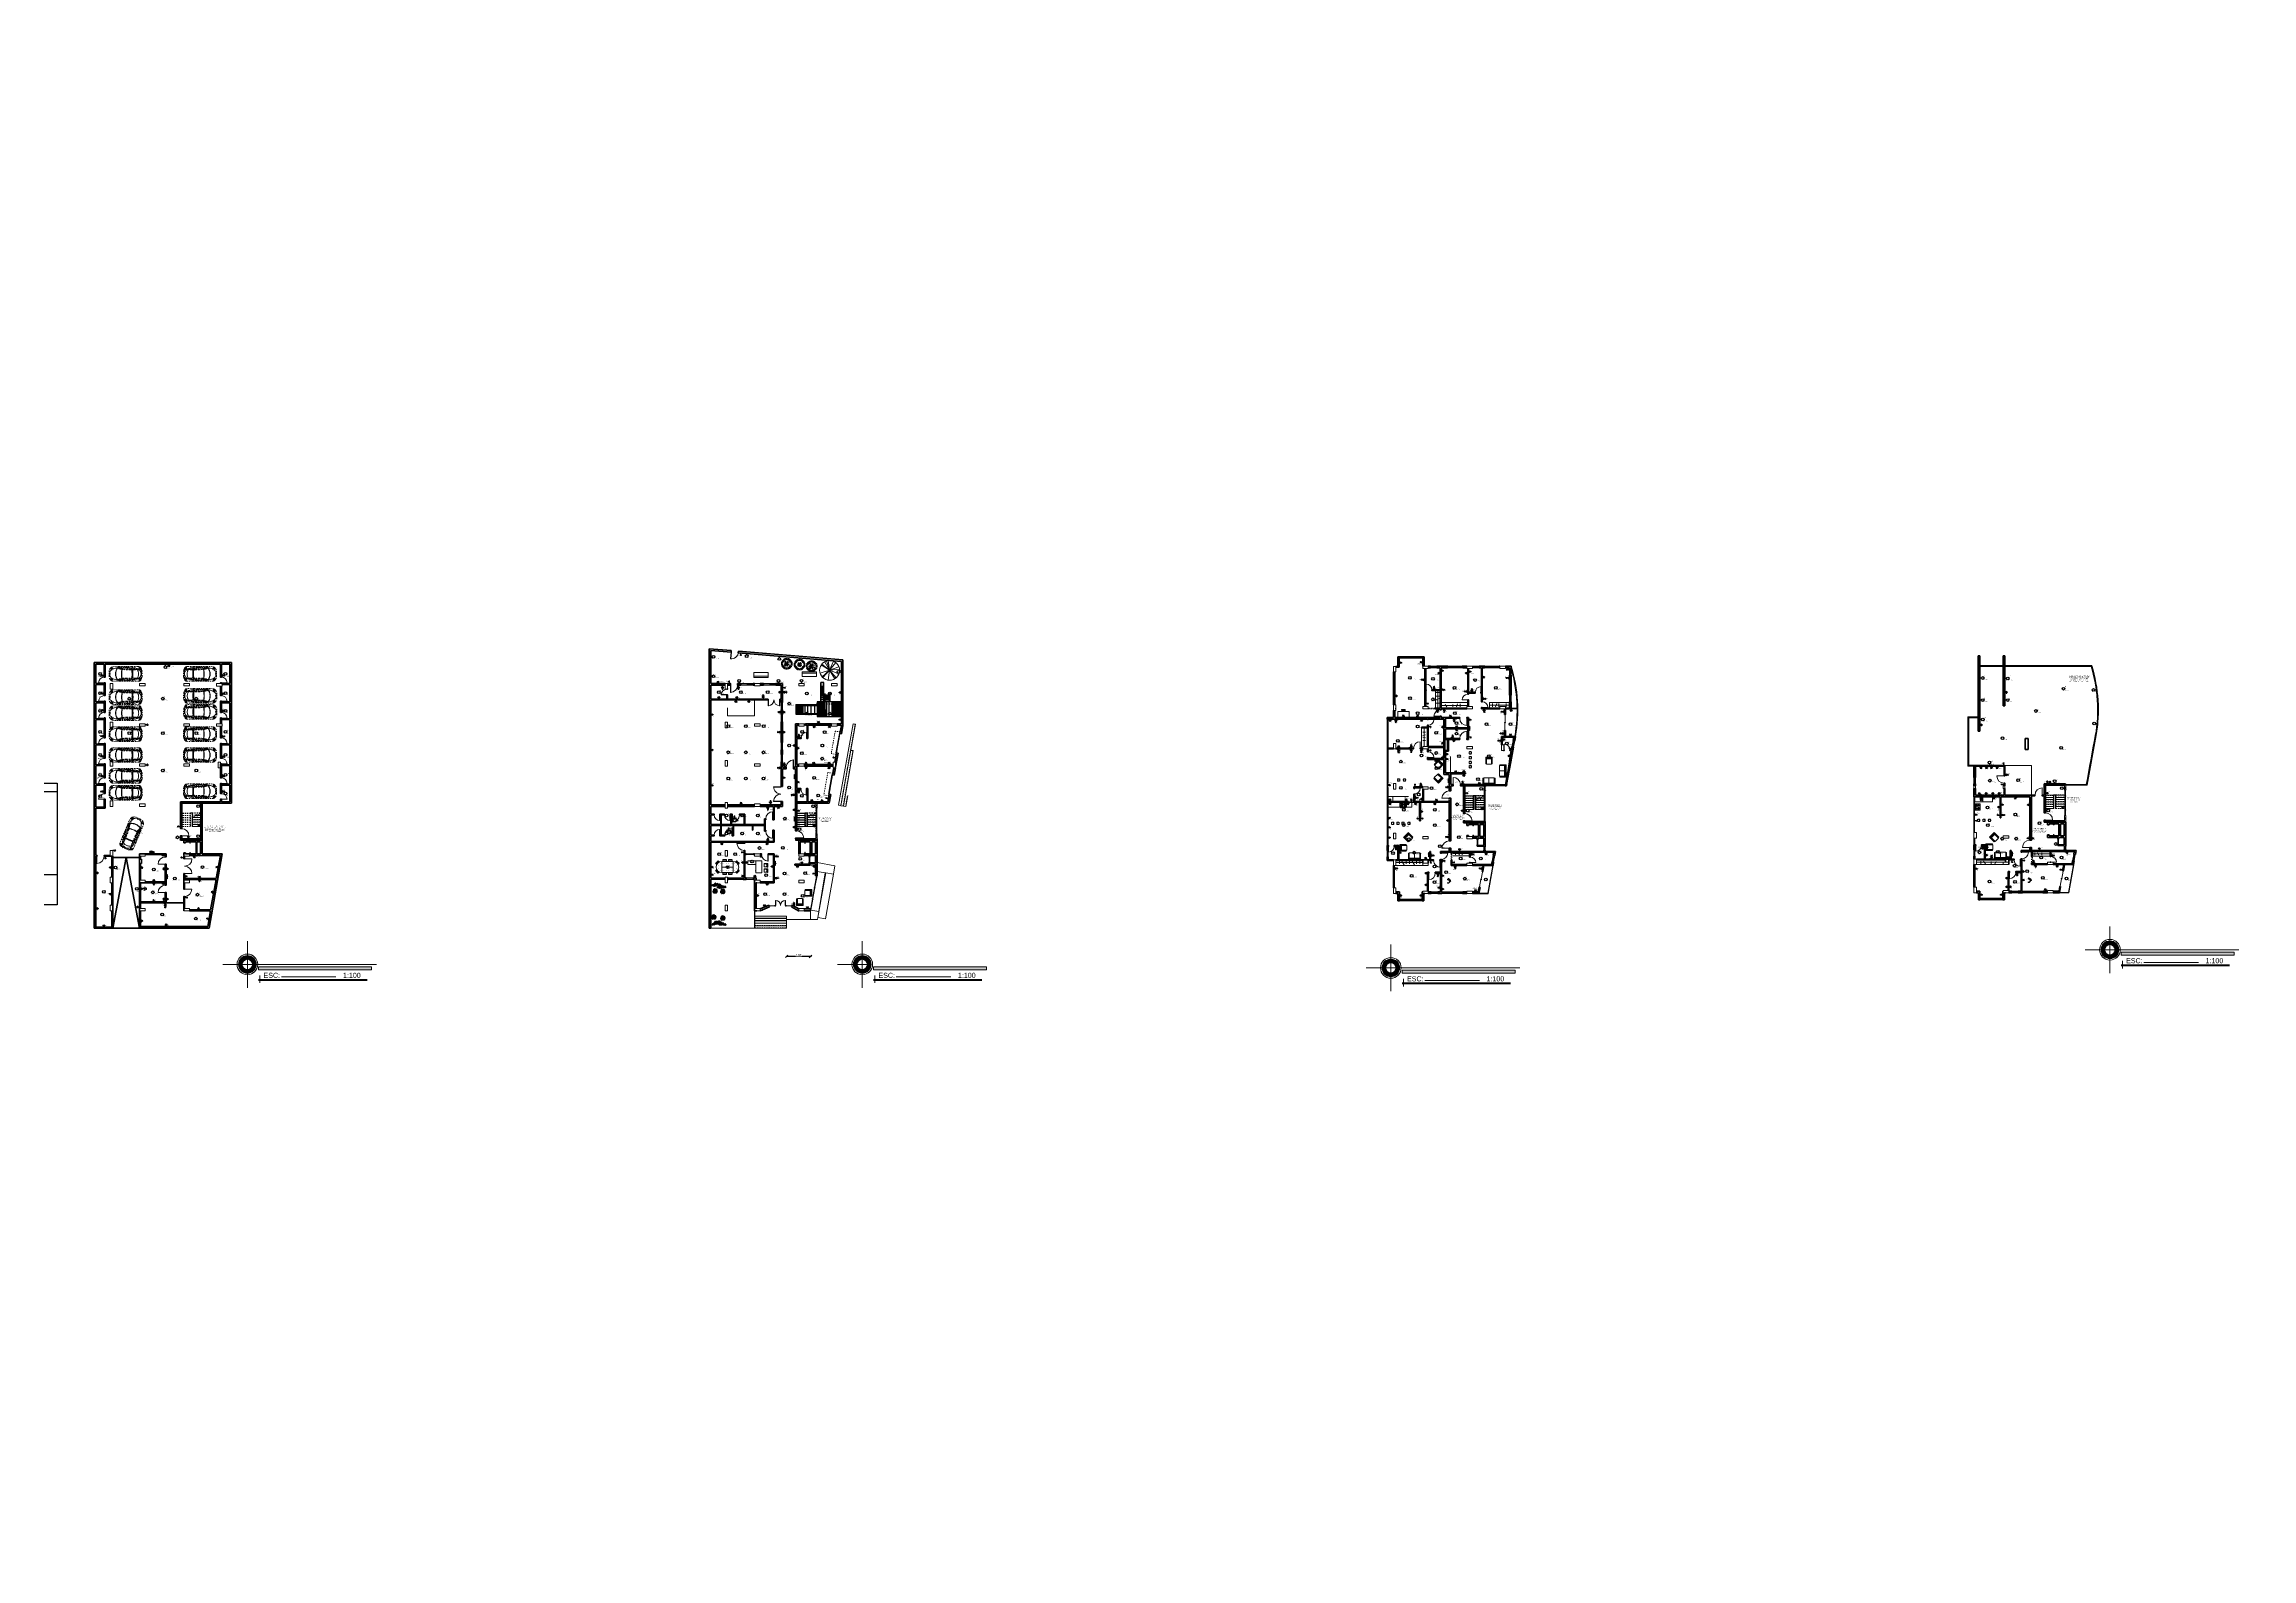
# Paper-space layout 'Layout1' of a CAD drawing. Header units: metres. Extents: x 29 to 260, y 20 to 178.
# The model-space entities are those that its viewports show. They can reach past a viewport. Long polylines and large blocks are cut down to what shows.
import ezdxf

# ---------------------------------------------------------------- set-up
doc = ezdxf.new("R2010")
doc.units = ezdxf.units.M
doc.header["$LTSCALE"] = 0.01
for name, pattern in [('Basculante', [0.003969, 0.002381, -0.001587]), ('Centro', [0.03175, 0.00635, -0.004763, 0.015875, -0.004763]), ('HIDDEN2', [4.7625, 3.175, -1.5875]), ('Trazo pequeño', [0.003, 0.002, -0.001])]:
    doc.linetypes.add(name, pattern=pattern)
for name, color, linetype, lineweight in [('A-DETL', 5, 'Continuous', 9), ('A-DETL-GENF', 3, 'Basculante', 9), ('A-DOOR', 1, 'Continuous', 9), ('A-DOOR-FRAM', 1, 'Continuous', 13), ('A-DOOR-GLAZ', 1, 'Continuous', 13), ('A-EQPM', 6, 'Continuous', 9), ('A-FLOR-CASE', 3, 'Continuous', 9), ('A-FLOR-HRAL', 1, 'Continuous', 9), ('A-FLOR-IDEN', 2, 'Continuous', 9), ('A-FLOR-PATT', 8, 'Continuous', 13), ('A-FLOR-STRS', 1, 'Continuous', 9), ('A-GENM', 6, 'Continuous', 9), ('A-GLAZ', 6, 'Continuous', 9), ('A-GLAZ-CWMG', 3, 'Continuous', 9), ('A-GLAZ-FRAM', 6, 'Continuous', 13), ('A-GLAZ-GLAS', 6, 'Continuous', 13), ('A-GLAZ-SILL', 1, 'Continuous', 9), ('A-SECT-MBND', 5, 'Trazo pequeño', 9), ('A-WALL', 2, 'Continuous', 9), ('ARBOLES', 72, 'Continuous', 5), ('C-TOPO', 2, 'Continuous', 9), ('G-IMPT', 1, 'Continuous', 9), ('I-FURN', 6, 'Continuous', 9), ('I-FURN-PNLS', 2, 'Continuous', 9), ('JARDIN', 114, 'Continuous', 20), ('L-PLNT-BEDS', 3, 'Continuous', 9), ('L-SITE', 6, 'Continuous', 9), ('Layer2', 3, 'Continuous', 20), ('M-EQPT', 6, 'Continuous', 9), ('referencia', 161, 'Continuous', 15), ('S-COLS', 6, 'Continuous', 9), ('Sillas', 7, 'Continuous', 18), ('TEXTO', 120, 'Continuous', 50)]:
    doc.layers.add(name, color=color, linetype=linetype, lineweight=lineweight)
for name, color, linetype in [('Elétrica', 7, 'Continuous'), ('Flecha', 7, 'Continuous'), ('LEGENDA', 7, 'Continuous'), ('MUEBLES 0.05', 54, 'Continuous'), ('PARED 0.1', 4, 'Continuous'), ('Pared 0.3.', 31, 'Continuous'), ('penjaus', 32, 'Continuous'), ('PUERTAS 0.2', 3, 'Continuous'), ('Sombra', 251, 'Continuous'), ('vacio 5', 32, 'Continuous')]:
    doc.layers.add(name, color=color, linetype=linetype)
doc.layers.get('0').off()
doc.layers.get('A-EQPM').off()
doc.layers.get('I-FURN').off()
doc.layers.get('M-EQPT').off()
doc.layers.get('penjaus').off()
doc.styles.add('Arial', font='arial.ttf', dxfattribs={"height": 0.29506})
doc.styles.add('Arial_2', font='arial.ttf', dxfattribs={"height": 0.258177})
doc.dimstyles.new('Diagonal', dxfattribs={"dimscale": 0.3048, "dimtxt": 0.258177, "dimasz": 1.025262, "dimexe": 0.984252, "dimexo": 0.615157, "dimgap": 0.04101, "dimtad": 1, "dimrnd": 0.01, "dimzin": 0, "dimdsep": 46, "dimtxsty": 'Arial_2', "dimblk1": 'OBLIQUE', "dimblk2": 'OBLIQUE', "dimsah": 1, "dimcen": 0.09, "dimse1": 1, "dimse2": 1, "dimazin": 0, "dimtfac": 1, "dimtix": 1, "dimtmove": 0, "dimatfit": 3, "dimfxl": 1, "dimtvp": 1, "dimtfill": 1, "dimtolj": 1, "dimtzin": 0, "dimarcsym": 2})
pattern_1 = [(45, (-80.64683, 95.37932), (-0.265165, 0.265165), []), (135, (-80.64683, 95.37932), (-0.265165, -0.265165), [])]
pattern_2 = [(45, (2.55315, 97.52966), (-0.212132, 0.212132), []), (135, (2.55315, 97.52966), (-0.212132, -0.212132), [])]
pattern_3 = [(45, (2.55315, 97.52966), (-0.265165, 0.265165), []), (135, (2.55315, 97.52966), (-0.265165, -0.265165), [])]
pattern_4 = [(45, (-157.21543, 95.37932), (-0.212132, 0.212132), []), (135, (-157.21543, 95.37932), (-0.212132, -0.212132), [])]
pattern_5 = [(0, (0, 0), (0, 6.985), [5.08, -1.905]), (90, (0, 0), (-6.985, 4e-16), [5.08, -1.905])]

# ---------------------------------------------------------------- blocks, each defined once
blk = doc.blocks.new('Tipo de barandal superior - Name-125413-Planta Baja')
at = {"layer": 'A-FLOR-HRAL', "linetype": 'Trazo pequeño'}
for p, q in [((1.37, -3.18), (1.37, -3.21)), ((1.4, -3.18), (1.37, -3.18)), ((1.37, -3.21), (1.37, -4.91)), ((1.37, -4.91), (1.42, -4.91)), ((1.64, -3.18), (1.4, -3.18)), ((1.42, -3.23), (1.42, -4.91)), ((1.64, -3.23), (1.42, -3.23)), ((1.64, -3.23), (1.64, -3.18))]:
    blk.add_line(p, q, dxfattribs=at)
blk = doc.blocks.new('Tipo de barandal superior - Name-V1-Planta Baja')
at = {"layer": 'A-FLOR-HRAL', "linetype": 'Trazo pequeño'}
for p, q in [((1.67, -3.21), (1.62, -3.21)), ((1.62, -3.77), (1.62, -3.21)), ((1.67, -3.75), (1.67, -3.21))]:
    blk.add_line(p, q, dxfattribs=at)
at = {"layer": 'A-FLOR-HRAL'}
for p, q in [((1.67, -3.75), (1.62, -3.77)), ((1.62, -4.91), (1.62, -3.77)), ((1.62, -4.91), (1.67, -4.91)), ((1.67, -4.91), (1.67, -3.75))]:
    blk.add_line(p, q, dxfattribs=at)
blk = doc.blocks.new('Table de réunion - 02 - 8 personnes-136515-Planta Baja')
at = {"layer": 'I-FURN-PNLS'}
for p, q in [((-1.32, 0.47), (-1.3, 0.45)), ((-1.31, 0.46), (-1.28, 0.44)), ((-1.29, 0.48), (-1.3, 0.49)), ((-1.29, 0.45), (-1.3, 0.45)), ((-1.29, 0.48), (-1.02, 0.75)), ((-1.28, 0.44), (-1.27, 0.42)), ((-1, 0.73), (-1.27, 0.46)), ((-1.26, 0.41), (-1.16, 0.32)), ((-1.25, 0.44), (-0.98, 0.71)), ((-0.97, 0.7), (-1.24, 0.43)), ((-1.24, 0.4), (-1.16, 0.32)), ((-1.03, 0.76), (-1.02, 0.75)), ((-0.99, 0.76), (-1.01, 0.78)), ((-0.98, 0.74), (-1, 0.77)), ((-0.99, 0.76), (-0.99, 0.75)), ((-0.96, 0.73), (-0.98, 0.74)), ((-0.86, 0.62), (-0.95, 0.72)), ((-0.86, 0.62), (-0.94, 0.7)), ((0.86, 0.7), (-0.54, 0.7)), ((-0.54, 0.7), (-0.54, 0)), ((-0.54, -0.7), (-0.54, 0.7)), ((0.86, 0), (-0.54, 0)), ((-0.54, 0), (-0.54, -0.7)), ((-0.41, 0.93), (-0.41, 0.9)), ((-0.41, 0.92), (-0.41, 0.88)), ((-0.41, 0.9), (-0.41, 0.91)), ((-0.41, 0.88), (-0.41, 0.86)), ((-0.41, 0.85), (-0.41, 0.7)), ((-0.41, 0.83), (-0.41, 0.7)), ((-0.38, 0.92), (-0.38, 0.93)), ((-0.38, 0.92), (0, 0.92)), ((0, 0.89), (-0.38, 0.89)), ((-0.38, 0.86), (0, 0.86)), ((0, 0.85), (-0.38, 0.85)), ((0, 0.93), (0, 0.92)), ((0.03, 0.9), (0.03, 0.93)), ((0.03, 0.88), (0.03, 0.92)), ((0.03, 0.91), (0.03, 0.9)), ((0.03, 0.86), (0.03, 0.88)), ((0.03, 0.7), (0.03, 0.85)), ((0.03, 0.7), (0.03, 0.83)), ((0.29, 0.93), (0.29, 0.9)), ((0.29, 0.92), (0.29, 0.88)), ((0.29, 0.9), (0.29, 0.91)), ((0.29, 0.88), (0.29, 0.86)), ((0.29, 0.85), (0.29, 0.7)), ((0.29, 0.83), (0.29, 0.7)), ((0.32, 0.92), (0.32, 0.93)), ((0.32, 0.92), (0.7, 0.92)), ((0.7, 0.89), (0.32, 0.89)), ((0.32, 0.86), (0.7, 0.86)), ((0.7, 0.85), (0.32, 0.85)), ((0.7, 0.93), (0.7, 0.92)), ((0.73, 0.9), (0.73, 0.93)), ((0.73, 0.88), (0.73, 0.92)), ((0.73, 0.91), (0.73, 0.9)), ((0.73, 0.86), (0.73, 0.88)), ((0.73, 0.7), (0.73, 0.85)), ((0.73, 0.7), (0.73, 0.83)), ((0.86, 0), (0.86, 0.7)), ((0.86, 0.7), (0.86, -0.7)), ((0.86, -0.7), (0.86, 0)), ((1.27, 0.72), (1.18, 0.62)), ((1.26, 0.7), (1.18, 0.62)), ((1.3, 0.74), (1.28, 0.73)), ((1.56, 0.43), (1.29, 0.7)), ((1.32, 0.77), (1.3, 0.74)), ((1.3, 0.71), (1.57, 0.44)), ((1.33, 0.78), (1.31, 0.76)), ((1.31, 0.75), (1.31, 0.76)), ((1.59, 0.46), (1.32, 0.73)), ((1.34, 0.75), (1.35, 0.76)), ((1.34, 0.75), (1.61, 0.48)), ((1.48, 0.32), (1.58, 0.41)), ((1.48, 0.32), (1.56, 0.4)), ((1.59, 0.42), (1.6, 0.44)), ((1.6, 0.44), (1.63, 0.46)), ((1.62, 0.49), (1.61, 0.48)), ((1.62, 0.45), (1.61, 0.45)), ((1.62, 0.45), (1.64, 0.47)), ((-1.3, -0.45), (-1.32, -0.47)), ((-1.28, -0.44), (-1.31, -0.46)), ((-1.3, -0.45), (-1.29, -0.45)), ((-1.3, -0.49), (-1.29, -0.48)), ((-1.02, -0.75), (-1.29, -0.48)), ((-1.27, -0.42), (-1.28, -0.44)), ((-1.27, -0.46), (-1, -0.73)), ((-1.16, -0.32), (-1.26, -0.41)), ((-0.98, -0.71), (-1.25, -0.44)), ((-1.16, -0.32), (-1.24, -0.4)), ((-1.24, -0.43), (-0.97, -0.7)), ((-1.02, -0.75), (-1.03, -0.76)), ((-1.01, -0.78), (-0.99, -0.76)), ((-1, -0.77), (-0.98, -0.74)), ((-0.99, -0.75), (-0.99, -0.76)), ((-0.98, -0.74), (-0.96, -0.73)), ((-0.95, -0.72), (-0.86, -0.62)), ((-0.94, -0.7), (-0.86, -0.62)), ((-0.54, 0), (0.86, 0)), ((-0.54, -0.7), (0.86, -0.7)), ((-0.41, -0.7), (-0.41, -0.83)), ((-0.41, -0.7), (-0.41, -0.85)), ((-0.41, -0.86), (-0.41, -0.88)), ((-0.41, -0.88), (-0.41, -0.92)), ((-0.41, -0.9), (-0.41, -0.93)), ((-0.41, -0.91), (-0.41, -0.9)), ((-0.38, -0.85), (0, -0.85)), ((0, -0.86), (-0.38, -0.86)), ((-0.38, -0.89), (0, -0.89)), ((0, -0.92), (-0.38, -0.92)), ((-0.38, -0.93), (-0.38, -0.92)), ((0, -0.92), (0, -0.93)), ((0.03, -0.83), (0.03, -0.7)), ((0.03, -0.85), (0.03, -0.7)), ((0.03, -0.88), (0.03, -0.86)), ((0.03, -0.92), (0.03, -0.88)), ((0.03, -0.93), (0.03, -0.9)), ((0.03, -0.9), (0.03, -0.91)), ((0.29, -0.7), (0.29, -0.83)), ((0.29, -0.7), (0.29, -0.85)), ((0.29, -0.86), (0.29, -0.88)), ((0.29, -0.88), (0.29, -0.92)), ((0.29, -0.9), (0.29, -0.93)), ((0.29, -0.91), (0.29, -0.9)), ((0.32, -0.85), (0.7, -0.85)), ((0.7, -0.86), (0.32, -0.86)), ((0.32, -0.89), (0.7, -0.89)), ((0.7, -0.92), (0.32, -0.92)), ((0.32, -0.93), (0.32, -0.92)), ((0.7, -0.92), (0.7, -0.93)), ((0.73, -0.83), (0.73, -0.7)), ((0.73, -0.85), (0.73, -0.7)), ((0.73, -0.88), (0.73, -0.86)), ((0.73, -0.92), (0.73, -0.88)), ((0.73, -0.93), (0.73, -0.9)), ((0.73, -0.9), (0.73, -0.91)), ((1.18, -0.62), (1.26, -0.7)), ((1.18, -0.62), (1.27, -0.72)), ((1.28, -0.73), (1.3, -0.74)), ((1.29, -0.7), (1.56, -0.43)), ((1.57, -0.44), (1.3, -0.71)), ((1.3, -0.74), (1.32, -0.77)), ((1.31, -0.76), (1.31, -0.75)), ((1.31, -0.76), (1.33, -0.78)), ((1.32, -0.73), (1.59, -0.46)), ((1.61, -0.48), (1.34, -0.75)), ((1.35, -0.76), (1.34, -0.75)), ((1.56, -0.4), (1.48, -0.32)), ((1.58, -0.41), (1.48, -0.32)), ((1.6, -0.44), (1.59, -0.42)), ((1.63, -0.46), (1.6, -0.44)), ((1.61, -0.45), (1.62, -0.45)), ((1.61, -0.48), (1.62, -0.49)), ((1.64, -0.47), (1.62, -0.45))]:
    blk.add_line(p, q, dxfattribs=at)
at = {"layer": 'I-FURN-PNLS', "flags": 128}
for points in [[(-1.26, 0.41), (-1.26, 0.42), (-1.26, 0.42), (-1.26, 0.42), (-1.27, 0.42), (-1.27, 0.42), (-1.27, 0.42), (-1.27, 0.42), (-1.27, 0.43), (-1.27, 0.43), (-1.27, 0.43), (-1.28, 0.43), (-1.28, 0.43), (-1.28, 0.43), (-1.28, 0.43), (-1.28, 0.43), (-1.28, 0.44), (-1.28, 0.44), (-1.28, 0.44), (-1.28, 0.44), (-1.29, 0.44), (-1.29, 0.44), (-1.29, 0.44), (-1.29, 0.44), (-1.29, 0.44), (-1.29, 0.44), (-1.29, 0.45), (-1.29, 0.45), (-1.29, 0.45), (-1.29, 0.45), (-1.29, 0.45), (-1.29, 0.45), (-1.29, 0.45), (-1.29, 0.45), (-1.3, 0.45), (-1.3, 0.45), (-1.3, 0.45), (-1.3, 0.45), (-1.3, 0.45), (-1.3, 0.45), (-1.3, 0.45)], [(-1.25, 0.44), (-1.25, 0.44), (-1.25, 0.44), (-1.24, 0.43), (-1.24, 0.43)], [(-1.24, 0.43), (-1.24, 0.43), (-1.24, 0.43), (-1.25, 0.44), (-1.25, 0.44), (-1.25, 0.44), (-1.25, 0.44)], [(-1.01, 0.74), (-1.01, 0.74), (-1.01, 0.74)], [(-0.99, 0.76), (-0.99, 0.76), (-0.99, 0.76), (-0.99, 0.76), (-0.99, 0.76), (-0.99, 0.76), (-0.99, 0.75), (-0.99, 0.75), (-0.99, 0.75), (-0.99, 0.75), (-0.99, 0.75), (-0.99, 0.75), (-0.99, 0.75), (-0.99, 0.75), (-0.98, 0.75), (-0.98, 0.75), (-0.98, 0.75), (-0.98, 0.75), (-0.98, 0.75), (-0.98, 0.75), (-0.98, 0.75), (-0.98, 0.74), (-0.98, 0.74), (-0.98, 0.74), (-0.97, 0.74), (-0.97, 0.74), (-0.97, 0.74), (-0.97, 0.74), (-0.97, 0.74), (-0.97, 0.73), (-0.97, 0.73), (-0.97, 0.73), (-0.96, 0.73), (-0.96, 0.73), (-0.96, 0.73), (-0.96, 0.73), (-0.96, 0.72), (-0.96, 0.72), (-0.96, 0.72), (-0.95, 0.72), (-0.95, 0.72)], [(-0.99, 0.14), (-0.99, 0.14), (-0.99, 0.14)], [(-0.97, 0.7), (-0.97, 0.7), (-0.97, 0.71), (-0.98, 0.71), (-0.98, 0.71)], [(-0.98, 0.71), (-0.98, 0.71), (-0.98, 0.71), (-0.98, 0.7), (-0.97, 0.7), (-0.97, 0.7), (-0.97, 0.7)], [(-0.97, 0.16), (-0.97, 0.16), (-0.97, 0.16)], [(-0.7, 0.43), (-0.7, 0.43), (-0.7, 0.43)], [(-0.68, 0.45), (-0.68, 0.45), (-0.68, 0.45)], [(-0.41, 0.85), (-0.41, 0.85), (-0.41, 0.86), (-0.41, 0.86), (-0.41, 0.86), (-0.41, 0.86), (-0.41, 0.86), (-0.41, 0.87), (-0.41, 0.87), (-0.41, 0.87), (-0.41, 0.87), (-0.41, 0.87), (-0.41, 0.88), (-0.41, 0.88), (-0.41, 0.88), (-0.41, 0.88), (-0.41, 0.88), (-0.41, 0.88), (-0.41, 0.89), (-0.41, 0.89), (-0.41, 0.89), (-0.41, 0.89), (-0.41, 0.89), (-0.41, 0.89), (-0.41, 0.89), (-0.41, 0.89), (-0.41, 0.9), (-0.41, 0.9), (-0.41, 0.9), (-0.41, 0.9), (-0.41, 0.9), (-0.41, 0.9), (-0.41, 0.9), (-0.41, 0.9), (-0.41, 0.9), (-0.41, 0.9), (-0.41, 0.9), (-0.41, 0.9), (-0.41, 0.9), (-0.41, 0.9), (-0.41, 0.9)], [(-0.41, 0.47), (-0.41, 0.47), (-0.41, 0.47)], [(-0.38, 0.86), (-0.38, 0.86), (-0.38, 0.86), (-0.38, 0.85), (-0.38, 0.85)], [(-0.38, 0.85), (-0.38, 0.85), (-0.38, 0.86), (-0.38, 0.86), (-0.38, 0.86), (-0.38, 0.86), (-0.38, 0.86)], [(-0.38, 0.47), (-0.38, 0.47), (-0.38, 0.47)], [(0, 0.9), (0, 0.9), (0, 0.9)], [(0, 0.85), (0, 0.85), (0, 0.86), (0, 0.86), (0, 0.86), (0, 0.86)], [(0, 0.86), (0, 0.86), (0, 0.86), (0, 0.86), (0, 0.85), (0, 0.85), (0, 0.85)], [(0, 0.47), (0, 0.47), (0, 0.47)], [(0.03, 0.9), (0.03, 0.9), (0.03, 0.9), (0.03, 0.9), (0.03, 0.9), (0.03, 0.9), (0.03, 0.9), (0.03, 0.9), (0.03, 0.9), (0.03, 0.9), (0.03, 0.9), (0.03, 0.9), (0.03, 0.9), (0.03, 0.9), (0.03, 0.9), (0.03, 0.89), (0.03, 0.89), (0.03, 0.89), (0.03, 0.89), (0.03, 0.89), (0.03, 0.89), (0.03, 0.89), (0.03, 0.88), (0.03, 0.88), (0.03, 0.88), (0.03, 0.88), (0.03, 0.88), (0.03, 0.88), (0.03, 0.87), (0.03, 0.87), (0.03, 0.87), (0.03, 0.87), (0.03, 0.87), (0.03, 0.86), (0.03, 0.86), (0.03, 0.86), (0.03, 0.86), (0.03, 0.86), (0.03, 0.85), (0.03, 0.85), (0.03, 0.85)], [(0.03, 0.47), (0.03, 0.47), (0.03, 0.47)], [(0.29, 0.85), (0.29, 0.85), (0.29, 0.86), (0.29, 0.86), (0.29, 0.86), (0.29, 0.86), (0.29, 0.86), (0.29, 0.87), (0.29, 0.87), (0.29, 0.87), (0.29, 0.87), (0.29, 0.87), (0.29, 0.88), (0.29, 0.88), (0.29, 0.88), (0.29, 0.88), (0.29, 0.88), (0.29, 0.88), (0.29, 0.89), (0.29, 0.89), (0.29, 0.89), (0.29, 0.89), (0.29, 0.89), (0.29, 0.89), (0.29, 0.89), (0.29, 0.89), (0.29, 0.9), (0.29, 0.9), (0.29, 0.9), (0.29, 0.9), (0.29, 0.9), (0.29, 0.9), (0.29, 0.9), (0.29, 0.9), (0.29, 0.9), (0.29, 0.9), (0.29, 0.9), (0.29, 0.9), (0.29, 0.9), (0.29, 0.9), (0.29, 0.9)], [(0.29, 0.47), (0.29, 0.47), (0.29, 0.47)], [(0.32, 0.86), (0.32, 0.86), (0.32, 0.86), (0.32, 0.85), (0.32, 0.85)], [(0.32, 0.85), (0.32, 0.85), (0.32, 0.86), (0.32, 0.86), (0.32, 0.86), (0.32, 0.86), (0.32, 0.86)], [(0.32, 0.47), (0.32, 0.47), (0.32, 0.47)], [(0.7, 0.9), (0.7, 0.9), (0.7, 0.9)], [(0.7, 0.85), (0.7, 0.85), (0.7, 0.86), (0.7, 0.86), (0.7, 0.86), (0.7, 0.86)], [(0.7, 0.86), (0.7, 0.86), (0.7, 0.86), (0.7, 0.86), (0.7, 0.85), (0.7, 0.85), (0.7, 0.85)], [(0.7, 0.47), (0.7, 0.47), (0.7, 0.47)], [(0.73, 0.9), (0.73, 0.9), (0.73, 0.9), (0.73, 0.9), (0.73, 0.9), (0.73, 0.9), (0.73, 0.9), (0.73, 0.9), (0.73, 0.9), (0.73, 0.9), (0.73, 0.9), (0.73, 0.9), (0.73, 0.9), (0.73, 0.9), (0.73, 0.9), (0.73, 0.89), (0.73, 0.89), (0.73, 0.89), (0.73, 0.89), (0.73, 0.89), (0.73, 0.89), (0.73, 0.89), (0.73, 0.88), (0.73, 0.88), (0.73, 0.88), (0.73, 0.88), (0.73, 0.88), (0.73, 0.88), (0.73, 0.87), (0.73, 0.87), (0.73, 0.87), (0.73, 0.87), (0.73, 0.87), (0.73, 0.86), (0.73, 0.86), (0.73, 0.86), (0.73, 0.86), (0.73, 0.86), (0.73, 0.85), (0.73, 0.85), (0.73, 0.85)], [(0.73, 0.47), (0.73, 0.47), (0.73, 0.47)], [(1, 0.45), (1, 0.45), (1, 0.45)], [(1.02, 0.43), (1.02, 0.43), (1.02, 0.43)], [(1.27, 0.72), (1.28, 0.72), (1.28, 0.72), (1.28, 0.72), (1.28, 0.73), (1.28, 0.73), (1.28, 0.73), (1.28, 0.73), (1.29, 0.73), (1.29, 0.73), (1.29, 0.73), (1.29, 0.74), (1.29, 0.74), (1.29, 0.74), (1.29, 0.74), (1.29, 0.74), (1.3, 0.74), (1.3, 0.74), (1.3, 0.74), (1.3, 0.74), (1.3, 0.75), (1.3, 0.75), (1.3, 0.75), (1.3, 0.75), (1.3, 0.75), (1.3, 0.75), (1.31, 0.75), (1.31, 0.75), (1.31, 0.75), (1.31, 0.75), (1.31, 0.75), (1.31, 0.75), (1.31, 0.75), (1.31, 0.75), (1.31, 0.76), (1.31, 0.76), (1.31, 0.76), (1.31, 0.76), (1.31, 0.76), (1.31, 0.76), (1.31, 0.76)], [(1.3, 0.71), (1.3, 0.71), (1.3, 0.71), (1.29, 0.7), (1.29, 0.7)], [(1.29, 0.7), (1.29, 0.7), (1.29, 0.7), (1.3, 0.71), (1.3, 0.71), (1.3, 0.71)], [(1.29, 0.16), (1.29, 0.16), (1.29, 0.16)], [(1.31, 0.14), (1.31, 0.14), (1.31, 0.14)], [(1.56, 0.43), (1.56, 0.43), (1.56, 0.44), (1.57, 0.44), (1.57, 0.44)], [(1.57, 0.44), (1.57, 0.44), (1.57, 0.44), (1.56, 0.44), (1.56, 0.43), (1.56, 0.43), (1.56, 0.43)], [(1.62, 0.45), (1.62, 0.45), (1.62, 0.45), (1.62, 0.45), (1.62, 0.45), (1.62, 0.45), (1.61, 0.45), (1.61, 0.45), (1.61, 0.45), (1.61, 0.45), (1.61, 0.45), (1.61, 0.45), (1.61, 0.45), (1.61, 0.45), (1.61, 0.44), (1.61, 0.44), (1.61, 0.44), (1.61, 0.44), (1.61, 0.44), (1.61, 0.44), (1.6, 0.44), (1.6, 0.44), (1.6, 0.44), (1.6, 0.44), (1.6, 0.43), (1.6, 0.43), (1.6, 0.43), (1.6, 0.43), (1.6, 0.43), (1.59, 0.43), (1.59, 0.43), (1.59, 0.43), (1.59, 0.42), (1.59, 0.42), (1.59, 0.42), (1.59, 0.42), (1.58, 0.42), (1.58, 0.42), (1.58, 0.42), (1.58, 0.41), (1.58, 0.41)], [(1.6, 0.47), (1.6, 0.47), (1.6, 0.47)], [(-1.3, -0.45), (-1.3, -0.45), (-1.3, -0.45), (-1.3, -0.45), (-1.3, -0.45), (-1.3, -0.45), (-1.3, -0.45), (-1.29, -0.45), (-1.29, -0.45), (-1.29, -0.45), (-1.29, -0.45), (-1.29, -0.45), (-1.29, -0.45), (-1.29, -0.45), (-1.29, -0.44), (-1.29, -0.44), (-1.29, -0.44), (-1.29, -0.44), (-1.29, -0.44), (-1.29, -0.44), (-1.29, -0.44), (-1.28, -0.44), (-1.28, -0.44), (-1.28, -0.44), (-1.28, -0.43), (-1.28, -0.43), (-1.28, -0.43), (-1.28, -0.43), (-1.28, -0.43), (-1.27, -0.43), (-1.27, -0.43), (-1.27, -0.43), (-1.27, -0.42), (-1.27, -0.42), (-1.27, -0.42), (-1.27, -0.42), (-1.26, -0.42), (-1.26, -0.42), (-1.26, -0.42), (-1.26, -0.41), (-1.26, -0.41)], [(-1.28, -0.47), (-1.28, -0.47), (-1.28, -0.47)], [(-1.24, -0.43), (-1.24, -0.43), (-1.25, -0.43), (-1.25, -0.44), (-1.25, -0.44)], [(-1.25, -0.44), (-1.25, -0.44), (-1.25, -0.44), (-1.24, -0.44), (-1.24, -0.43), (-1.24, -0.43), (-1.24, -0.43)], [(-0.99, -0.14), (-0.99, -0.14), (-0.99, -0.14)], [(-0.95, -0.72), (-0.96, -0.72), (-0.96, -0.72), (-0.96, -0.72), (-0.96, -0.73), (-0.96, -0.73), (-0.96, -0.73), (-0.96, -0.73), (-0.97, -0.73), (-0.97, -0.73), (-0.97, -0.73), (-0.97, -0.74), (-0.97, -0.74), (-0.97, -0.74), (-0.97, -0.74), (-0.97, -0.74), (-0.98, -0.74), (-0.98, -0.74), (-0.98, -0.74), (-0.98, -0.74), (-0.98, -0.75), (-0.98, -0.75), (-0.98, -0.75), (-0.98, -0.75), (-0.98, -0.75), (-0.98, -0.75), (-0.99, -0.75), (-0.99, -0.75), (-0.99, -0.75), (-0.99, -0.75), (-0.99, -0.75), (-0.99, -0.75), (-0.99, -0.75), (-0.99, -0.75), (-0.99, -0.76), (-0.99, -0.76), (-0.99, -0.76), (-0.99, -0.76), (-0.99, -0.76), (-0.99, -0.76), (-0.99, -0.76)], [(-0.98, -0.71), (-0.98, -0.71), (-0.98, -0.71), (-0.97, -0.7), (-0.97, -0.7)], [(-0.97, -0.7), (-0.97, -0.7), (-0.97, -0.7), (-0.98, -0.71), (-0.98, -0.71), (-0.98, -0.71), (-0.98, -0.71)], [(-0.97, -0.16), (-0.97, -0.16), (-0.97, -0.16)], [(-0.7, -0.43), (-0.7, -0.43), (-0.7, -0.43)], [(-0.68, -0.45), (-0.68, -0.45), (-0.68, -0.45)], [(-0.41, -0.47), (-0.41, -0.47), (-0.41, -0.47)], [(-0.41, -0.9), (-0.41, -0.9), (-0.41, -0.9), (-0.41, -0.9), (-0.41, -0.9), (-0.41, -0.9), (-0.41, -0.9), (-0.41, -0.9), (-0.41, -0.9), (-0.41, -0.9), (-0.41, -0.9), (-0.41, -0.9), (-0.41, -0.9), (-0.41, -0.9), (-0.41, -0.9), (-0.41, -0.89), (-0.41, -0.89), (-0.41, -0.89), (-0.41, -0.89), (-0.41, -0.89), (-0.41, -0.89), (-0.41, -0.89), (-0.41, -0.88), (-0.41, -0.88), (-0.41, -0.88), (-0.41, -0.88), (-0.41, -0.88), (-0.41, -0.88), (-0.41, -0.87), (-0.41, -0.87), (-0.41, -0.87), (-0.41, -0.87), (-0.41, -0.87), (-0.41, -0.86), (-0.41, -0.86), (-0.41, -0.86), (-0.41, -0.86), (-0.41, -0.86), (-0.41, -0.85), (-0.41, -0.85), (-0.41, -0.85)], [(-0.38, -0.47), (-0.38, -0.47), (-0.38, -0.47)], [(-0.38, -0.85), (-0.38, -0.85), (-0.38, -0.86), (-0.38, -0.86), (-0.38, -0.86), (-0.38, -0.86)], [(-0.38, -0.86), (-0.38, -0.86), (-0.38, -0.86), (-0.38, -0.86), (-0.38, -0.85), (-0.38, -0.85), (-0.38, -0.85)], [(-0.38, -0.9), (-0.38, -0.9), (-0.38, -0.9)], [(0, -0.47), (0, -0.47), (0, -0.47)], [(0, -0.86), (0, -0.86), (0, -0.86), (0, -0.85), (0, -0.85)], [(0, -0.85), (0, -0.85), (0, -0.86), (0, -0.86), (0, -0.86), (0, -0.86), (0, -0.86)], [(0.03, -0.47), (0.03, -0.47), (0.03, -0.47)], [(0.03, -0.85), (0.03, -0.85), (0.03, -0.86), (0.03, -0.86), (0.03, -0.86), (0.03, -0.86), (0.03, -0.86), (0.03, -0.87), (0.03, -0.87), (0.03, -0.87), (0.03, -0.87), (0.03, -0.87), (0.03, -0.88), (0.03, -0.88), (0.03, -0.88), (0.03, -0.88), (0.03, -0.88), (0.03, -0.88), (0.03, -0.89), (0.03, -0.89), (0.03, -0.89), (0.03, -0.89), (0.03, -0.89), (0.03, -0.89), (0.03, -0.89), (0.03, -0.89), (0.03, -0.9), (0.03, -0.9), (0.03, -0.9), (0.03, -0.9), (0.03, -0.9), (0.03, -0.9), (0.03, -0.9), (0.03, -0.9), (0.03, -0.9), (0.03, -0.9), (0.03, -0.9), (0.03, -0.9), (0.03, -0.9), (0.03, -0.9), (0.03, -0.9)], [(0.29, -0.47), (0.29, -0.47), (0.29, -0.47)], [(0.29, -0.9), (0.29, -0.9), (0.29, -0.9), (0.29, -0.9), (0.29, -0.9), (0.29, -0.9), (0.29, -0.9), (0.29, -0.9), (0.29, -0.9), (0.29, -0.9), (0.29, -0.9), (0.29, -0.9), (0.29, -0.9), (0.29, -0.9), (0.29, -0.9), (0.29, -0.89), (0.29, -0.89), (0.29, -0.89), (0.29, -0.89), (0.29, -0.89), (0.29, -0.89), (0.29, -0.89), (0.29, -0.88), (0.29, -0.88), (0.29, -0.88), (0.29, -0.88), (0.29, -0.88), (0.29, -0.88), (0.29, -0.87), (0.29, -0.87), (0.29, -0.87), (0.29, -0.87), (0.29, -0.87), (0.29, -0.86), (0.29, -0.86), (0.29, -0.86), (0.29, -0.86), (0.29, -0.86), (0.29, -0.85), (0.29, -0.85), (0.29, -0.85)], [(0.32, -0.47), (0.32, -0.47), (0.32, -0.47)], [(0.32, -0.85), (0.32, -0.85), (0.32, -0.86), (0.32, -0.86), (0.32, -0.86), (0.32, -0.86)], [(0.32, -0.86), (0.32, -0.86), (0.32, -0.86), (0.32, -0.86), (0.32, -0.85), (0.32, -0.85), (0.32, -0.85)], [(0.32, -0.9), (0.32, -0.9), (0.32, -0.9)], [(0.7, -0.47), (0.7, -0.47), (0.7, -0.47)], [(0.7, -0.86), (0.7, -0.86), (0.7, -0.86), (0.7, -0.85), (0.7, -0.85)], [(0.7, -0.85), (0.7, -0.85), (0.7, -0.86), (0.7, -0.86), (0.7, -0.86), (0.7, -0.86), (0.7, -0.86)], [(0.73, -0.47), (0.73, -0.47), (0.73, -0.47)], [(0.73, -0.85), (0.73, -0.85), (0.73, -0.86), (0.73, -0.86), (0.73, -0.86), (0.73, -0.86), (0.73, -0.86), (0.73, -0.87), (0.73, -0.87), (0.73, -0.87), (0.73, -0.87), (0.73, -0.87), (0.73, -0.88), (0.73, -0.88), (0.73, -0.88), (0.73, -0.88), (0.73, -0.88), (0.73, -0.88), (0.73, -0.89), (0.73, -0.89), (0.73, -0.89), (0.73, -0.89), (0.73, -0.89), (0.73, -0.89), (0.73, -0.89), (0.73, -0.89), (0.73, -0.9), (0.73, -0.9), (0.73, -0.9), (0.73, -0.9), (0.73, -0.9), (0.73, -0.9), (0.73, -0.9), (0.73, -0.9), (0.73, -0.9), (0.73, -0.9), (0.73, -0.9), (0.73, -0.9), (0.73, -0.9), (0.73, -0.9), (0.73, -0.9)], [(1, -0.45), (1, -0.45), (1, -0.45)], [(1.02, -0.43), (1.02, -0.43), (1.02, -0.43)], [(1.31, -0.76), (1.31, -0.76), (1.31, -0.76), (1.31, -0.76), (1.31, -0.76), (1.31, -0.76), (1.31, -0.75), (1.31, -0.75), (1.31, -0.75), (1.31, -0.75), (1.31, -0.75), (1.31, -0.75), (1.31, -0.75), (1.31, -0.75), (1.3, -0.75), (1.3, -0.75), (1.3, -0.75), (1.3, -0.75), (1.3, -0.75), (1.3, -0.75), (1.3, -0.74), (1.3, -0.74), (1.3, -0.74), (1.3, -0.74), (1.29, -0.74), (1.29, -0.74), (1.29, -0.74), (1.29, -0.74), (1.29, -0.74), (1.29, -0.73), (1.29, -0.73), (1.29, -0.73), (1.28, -0.73), (1.28, -0.73), (1.28, -0.73), (1.28, -0.73), (1.28, -0.72), (1.28, -0.72), (1.28, -0.72), (1.27, -0.72), (1.27, -0.72)], [(1.29, -0.16), (1.29, -0.16), (1.29, -0.16)], [(1.29, -0.7), (1.29, -0.7), (1.3, -0.7), (1.3, -0.71), (1.3, -0.71)], [(1.3, -0.71), (1.3, -0.71), (1.3, -0.71), (1.3, -0.7), (1.29, -0.7), (1.29, -0.7), (1.29, -0.7)], [(1.31, -0.14), (1.31, -0.14), (1.31, -0.14)], [(1.33, -0.74), (1.33, -0.74), (1.33, -0.74)], [(1.57, -0.44), (1.57, -0.44), (1.57, -0.44), (1.56, -0.43), (1.56, -0.43)], [(1.56, -0.43), (1.56, -0.43), (1.56, -0.43), (1.57, -0.44), (1.57, -0.44), (1.57, -0.44)], [(1.58, -0.41), (1.58, -0.42), (1.58, -0.42), (1.58, -0.42), (1.59, -0.42), (1.59, -0.42), (1.59, -0.42), (1.59, -0.42), (1.59, -0.43), (1.59, -0.43), (1.59, -0.43), (1.6, -0.43), (1.6, -0.43), (1.6, -0.43), (1.6, -0.43), (1.6, -0.43), (1.6, -0.44), (1.6, -0.44), (1.6, -0.44), (1.6, -0.44), (1.61, -0.44), (1.61, -0.44), (1.61, -0.44), (1.61, -0.44), (1.61, -0.44), (1.61, -0.44), (1.61, -0.45), (1.61, -0.45), (1.61, -0.45), (1.61, -0.45), (1.61, -0.45), (1.61, -0.45), (1.61, -0.45), (1.61, -0.45), (1.62, -0.45), (1.62, -0.45), (1.62, -0.45), (1.62, -0.45), (1.62, -0.45), (1.62, -0.45), (1.62, -0.45)]]:
    blk.add_lwpolyline(points, dxfattribs=at)
at = {"layer": 'I-FURN-PNLS'}
for centre, radius, start, end in [((-1.22, 0.41), 0.0254, 135, 225), ((-0.54, 0), 0.7, 90, 270), ((-0.95, 0.68), 0.0254, 45, 135), ((-0.38, 0.83), 0.0254, 90, 180), ((0, 0.83), 0.0254, 0, 90), ((0.32, 0.83), 0.0254, 90, 180), ((0.7, 0.83), 0.0254, 0, 90), ((0.86, 0), 0.7, 270, 90), ((1.27, 0.68), 0.0254, 45, 135), ((1.54, 0.41), 0.0254, 315, 45), ((-1.22, -0.41), 0.0254, 135, 225), ((-0.95, -0.68), 0.0254, 225, 315), ((-0.38, -0.83), 0.0254, 180, 270), ((0, -0.83), 0.0254, 270, 360), ((0.32, -0.83), 0.0254, 180, 270), ((0.7, -0.83), 0.0254, 270, 360), ((1.27, -0.68), 0.0254, 225, 315), ((1.54, -0.41), 0.0254, 315, 45)]:
    blk.add_arc(centre, radius, start, end, dxfattribs=at)
for centre, major_axis, ratio, start_param, end_param in [((-1.31, 0.48), (0.00898, 0.00898), 0.996195, 1.570796, 4.712389), ((-1.31, 0.48), (0.00898, 0.00898), 0.996195, 4.712389, 7.853982), ((-1.29, 0.48), (0.018, 0.018), 0.087156, 2.617994, 3.141593), ((-1.29, 0.48), (0.018, 0.018), 0.087156, 1.570796, 1.776464), ((-1.26, 0.45), (0.018, 0.018), 0.087156, 1.570796, 3.141593), ((-1.25, 0.44), (0.018, 0.018), 0.087156, 3.141593, 4.712389), ((-1.02, 0.77), (0.00898, 0.00898), 0.996195, 1.570796, 4.712389), ((-1.02, 0.77), (0.00898, 0.00898), 0.996195, 4.712389, 7.853982), ((-1.02, 0.75), (0.018, 0.018), 0.087156, 1.35463, 1.570796), ((-1.02, 0.75), (0.018, 0.018), 0.087156, 0, 0.523599), ((-0.99, 0.72), (0.018, 0.018), 0.087156, 0, 1.570796), ((-0.98, 0.71), (0.018, 0.018), 0.087156, 4.712389, 6.283185), ((-0.39, 0.93), (0.0127, 0), 0.996195, 1.570796, 4.712389), ((-0.38, 0.92), (-0.0254, 0), 0.087156, 5.759587, 6.283185), ((-0.38, 0.88), (0.0254, 0), 0.087156, 1.570796, 3.141593), ((-0.38, 0.86), (-0.0254, 0), 0.087156, 0, 1.570796), ((-0.39, 0.93), (-0.0127, 0), 0.996195, 1.570796, 4.712389), ((-0.38, 0.92), (0.0254, 0), 0.087156, 1.570796, 1.782693), ((0.01, 0.93), (0.0127, 0), 0.996195, 1.570796, 4.712389), ((0, 0.92), (-0.0254, 0), 0.087156, 4.496222, 4.712389), ((0, 0.88), (-0.0254, 0), 0.087156, 3.141593, 4.712389), ((0, 0.86), (-0.0254, 0), 0.087156, 1.570796, 3.141593), ((0.01, 0.93), (0.0127, 0), 0.996195, 4.712389, 7.853982), ((0, 0.92), (0.0254, 0), 0.087156, 0, 0.523599), ((0.31, 0.93), (0.0127, 0), 0.996195, 1.570796, 4.712389), ((0.32, 0.92), (-0.0254, 0), 0.087156, 5.759587, 6.283185), ((0.32, 0.88), (0.0254, 0), 0.087156, 1.570796, 3.141593), ((0.32, 0.86), (-0.0254, 0), 0.087156, 0, 1.570796), ((0.31, 0.93), (-0.0127, 0), 0.996195, 1.570796, 4.712389), ((0.32, 0.92), (0.0254, 0), 0.087156, 1.570796, 1.782693), ((0.71, 0.93), (0.0127, 0), 0.996195, 1.570796, 4.712389), ((0.7, 0.92), (0.0254, 0), 0.087156, 1.35463, 1.570796), ((0.7, 0.88), (-0.0254, 0), 0.087156, 3.141593, 4.712389), ((0.7, 0.86), (-0.0254, 0), 0.087156, 1.570796, 3.141593), ((0.71, 0.93), (-0.0127, 0), 0.996195, 1.570796, 4.712389), ((0.7, 0.92), (0.0254, 0), 0.087156, 0, 0.60416), ((1.3, 0.71), (-0.018, 0.018), 0.087156, 0, 1.570796), ((1.31, 0.72), (-0.018, 0.018), 0.087156, 4.712389, 6.283185), ((1.34, 0.75), (-0.018, 0.018), 0.087156, 5.759587, 6.283185), ((1.34, 0.77), (-0.00898, 0.00898), 0.996195, 4.712389, 7.853982), ((1.34, 0.77), (-0.00898, 0.00898), 0.996195, 1.570796, 4.712389), ((1.34, 0.75), (-0.018, 0.018), 0.087156, 4.712389, 4.928556), ((1.57, 0.44), (-0.018, 0.018), 0.087156, 1.570796, 3.141593), ((1.58, 0.45), (-0.018, 0.018), 0.087156, 3.141593, 4.712389), ((1.63, 0.48), (-0.00898, 0.00898), 0.996195, 4.712389, 7.853982), ((1.61, 0.48), (-0.018, 0.018), 0.087156, 4.506721, 4.712389), ((1.63, 0.48), (-0.00898, 0.00898), 0.996195, 1.570796, 4.712389), ((1.61, 0.48), (-0.018, 0.018), 0.087156, 3.141593, 3.665191), ((-1.31, -0.48), (-0.00898, 0.00898), 0.996195, 1.570796, 4.712389), ((-1.31, -0.48), (-0.00898, 0.00898), 0.996195, 4.712389, 7.853982), ((-1.29, -0.48), (-0.018, 0.018), 0.087156, 0, 0.523599), ((-1.29, -0.48), (-0.018, 0.018), 0.087156, 1.35463, 1.570796), ((-1.26, -0.45), (-0.018, 0.018), 0.087156, 0, 1.570796), ((-1.25, -0.44), (-0.018, 0.018), 0.087156, 4.712389, 6.283185), ((-1.02, -0.77), (-0.00898, 0.00898), 0.996195, 4.712389, 7.853982), ((-1.02, -0.77), (-0.00898, 0.00898), 0.996195, 1.570796, 4.712389), ((-1.02, -0.75), (-0.018, 0.018), 0.087156, 1.570796, 1.776464), ((-1.02, -0.75), (-0.018, 0.018), 0.087156, 2.617994, 3.141593), ((-0.99, -0.72), (-0.018, 0.018), 0.087156, 1.570796, 3.141593), ((-0.98, -0.71), (-0.018, 0.018), 0.087156, 3.141593, 4.712389), ((-0.38, -0.86), (0.0254, 0), 0.087156, 1.570796, 3.141593), ((-0.38, -0.88), (0.0254, 0), 0.087156, 3.141593, 4.712389), ((-0.38, -0.92), (0.0254, 0), 0.087156, 3.141593, 3.665191), ((-0.39, -0.93), (-0.0127, 0), 0.996195, 4.712389, 7.853982), ((-0.38, -0.92), (0.0254, 0), 0.087156, 4.500492, 4.712389), ((-0.39, -0.93), (-0.0127, 0), 0.996195, 1.570796, 4.712389), ((0, -0.86), (0.0254, 0), 0.087156, 0, 1.570796), ((0, -0.88), (0.0254, 0), 0.087156, 4.712389, 6.283185), ((0, -0.92), (0.0254, 0), 0.087156, 4.712389, 4.928556), ((0.01, -0.93), (-0.0127, 0), 0.996195, 4.712389, 7.853982), ((0.01, -0.93), (-0.0127, 0), 0.996195, 1.570796, 4.712389), ((0, -0.92), (0.0254, 0), 0.087156, 5.759587, 6.283185), ((0.32, -0.86), (0.0254, 0), 0.087156, 1.570796, 3.141593), ((0.32, -0.88), (0.0254, 0), 0.087156, 3.141593, 4.712389), ((0.32, -0.92), (0.0254, 0), 0.087156, 3.141593, 3.665191), ((0.31, -0.93), (-0.0127, 0), 0.996195, 4.712389, 7.853982), ((0.32, -0.92), (0.0254, 0), 0.087156, 4.500492, 4.712389), ((0.31, -0.93), (-0.0127, 0), 0.996195, 1.570796, 4.712389), ((0.7, -0.86), (0.0254, 0), 0.087156, 0, 1.570796), ((0.7, -0.88), (0.0254, 0), 0.087156, 4.712389, 6.283185), ((0.7, -0.92), (0.0254, 0), 0.087156, 4.712389, 4.928556), ((0.71, -0.93), (0.0127, 0), 0.996195, 1.570796, 4.712389), ((0.71, -0.93), (0.0127, 0), 0.996195, 4.712389, 7.853982), ((0.7, -0.92), (0.0254, 0), 0.087156, 5.679025, 6.283185), ((1.3, -0.71), (0.018, 0.018), 0.087156, 1.570796, 3.141593), ((1.31, -0.72), (0.018, 0.018), 0.087156, 3.141593, 4.712389), ((1.34, -0.75), (0.018, 0.018), 0.087156, 3.141593, 3.665191), ((1.34, -0.77), (0.00898, 0.00898), 0.996195, 4.712389, 7.853982), ((1.34, -0.77), (0.00898, 0.00898), 0.996195, 1.570796, 4.712389), ((1.34, -0.75), (0.018, 0.018), 0.087156, 4.506721, 4.712389), ((1.57, -0.44), (0.018, 0.018), 0.087156, 0, 1.570796), ((1.58, -0.45), (0.018, 0.018), 0.087156, 4.712389, 6.283185), ((1.63, -0.48), (0.00898, 0.00898), 0.996195, 1.570796, 4.712389), ((1.61, -0.48), (0.018, 0.018), 0.087156, 4.712389, 4.928556), ((1.63, -0.48), (0.00898, 0.00898), 0.996195, 4.712389, 7.853982), ((1.61, -0.48), (0.018, 0.018), 0.087156, 5.759587, 6.283185)]:
    blk.add_ellipse(centre, major_axis=major_axis, ratio=ratio, start_param=start_param, end_param=end_param, dxfattribs=at)
for points in [[(-1.29, 0.45), (-1.29, 0.45), (-1.29, 0.45), (-1.3, 0.45), (-1.3, 0.45), (-1.3, 0.45)], [(-0.99, 0.76), (-0.99, 0.76), (-0.99, 0.76), (-0.99, 0.76), (-0.99, 0.75), (-0.99, 0.75)], [(-0.41, 0.9), (-0.41, 0.9), (-0.41, 0.9), (-0.41, 0.9), (-0.41, 0.9), (-0.41, 0.9)], [(0.03, 0.9), (0.03, 0.9), (0.03, 0.9), (0.03, 0.9), (0.03, 0.9), (0.03, 0.9)], [(0.29, 0.9), (0.29, 0.9), (0.29, 0.9), (0.29, 0.9), (0.29, 0.9), (0.29, 0.9)], [(0.73, 0.9), (0.73, 0.9), (0.73, 0.9), (0.73, 0.9), (0.73, 0.9), (0.73, 0.9)], [(1.31, 0.75), (1.31, 0.75), (1.31, 0.75), (1.31, 0.76), (1.31, 0.76), (1.31, 0.76)], [(1.62, 0.45), (1.62, 0.45), (1.62, 0.45), (1.62, 0.45), (1.61, 0.45), (1.61, 0.45)], [(-1.3, -0.45), (-1.3, -0.45), (-1.3, -0.45), (-1.3, -0.45), (-1.3, -0.45), (-1.29, -0.45)], [(-0.99, -0.75), (-0.99, -0.75), (-0.99, -0.75), (-0.99, -0.76), (-0.99, -0.76), (-0.99, -0.76)], [(-0.41, -0.91), (-0.41, -0.91), (-0.41, -0.9), (-0.41, -0.9), (-0.41, -0.9), (-0.41, -0.9)], [(0.03, -0.9), (0.03, -0.9), (0.03, -0.9), (0.03, -0.9), (0.03, -0.9), (0.03, -0.91)], [(0.29, -0.91), (0.29, -0.91), (0.29, -0.9), (0.29, -0.9), (0.29, -0.9), (0.29, -0.9)], [(0.73, -0.9), (0.73, -0.9), (0.73, -0.9), (0.73, -0.9), (0.73, -0.9), (0.73, -0.91)], [(1.31, -0.76), (1.31, -0.76), (1.31, -0.76), (1.31, -0.76), (1.31, -0.75), (1.31, -0.75)], [(1.61, -0.45), (1.61, -0.45), (1.61, -0.45), (1.62, -0.45), (1.62, -0.45), (1.62, -0.45)]]:
    blk.add_open_spline(points, degree=3, knots=[-0.5555556, -0.5555556, -0.5555556, -0.5555556, -0.5486111, -0.5138889, -0.4444444, -0.4444444, -0.4444444, -0.4444444], dxfattribs=at)
blk = doc.blocks.new('Seating28 - 12ZSTG28_dwg-156282-Planta Baja')
at = {"layer": 'G-IMPT'}
for p, q in [((-0.05, 0.19), (-0.04, 0.26)), ((-0.04, 0.11), (-0.05, 0.19)), ((-0.05, 0.19), (-0.04, 0.19)), ((-0.04, 0.26), (-0.03, 0.33)), ((-0.03, 0.33), (-0.04, 0.26)), ((-0.03, 0.33), (-0.04, 0.26)), ((-0.04, 0.19), (-0.04, 0.26)), ((-0.03, 0.26), (-0.04, 0.26)), ((-0.04, 0.19), (-0.04, 0.26)), ((-0.04, 0.26), (-0.04, 0.26)), ((-0.04, 0.26), (-0.03, 0.26)), ((-0.04, 0.26), (-0.04, 0.26)), ((-0.04, 0.19), (-0.04, 0.11)), ((-0.03, 0.19), (-0.04, 0.19)), ((-0.04, 0.11), (-0.04, 0.19)), ((-0.03, 0.12), (-0.04, 0.11)), ((-0.04, 0.11), (-0.03, 0.12)), ((-0.03, 0.04), (-0.04, 0.11)), ((-0.03, 0.04), (-0.04, 0.11)), ((-0.03, 0.04), (-0.04, 0.11)), ((-0.04, 0.11), (-0.04, 0.11)), ((-0.04, 0.11), (-0.04, 0.11)), ((-0.01, 0.41), (-0.03, 0.33)), ((-0.03, 0.33), (-0.02, 0.41)), ((-0.01, 0.41), (-0.03, 0.33)), ((-0.02, 0.39), (-0.03, 0.39)), ((-0.03, 0.39), (-0.03, 0.39)), ((-0.03, 0.39), (-0.03, 0.38)), ((-0.02, 0.39), (-0.03, 0.39)), ((-0.03, 0.39), (-0.03, 0.39)), ((-0.03, 0.39), (-0.03, 0.38)), ((-0.02, 0.37), (-0.03, 0.39)), ((-0.03, 0.38), (-0.03, 0.38)), ((-0.03, 0.38), (-0.03, 0.37)), ((-0.03, 0.38), (-0.03, 0.38)), ((-0.03, 0.38), (-0.03, 0.37)), ((-0.02, 0.37), (-0.03, 0.38)), ((-0.02, 0.37), (-0.03, 0.37)), ((-0.02, 0.37), (-0.03, 0.37)), ((-0.03, 0.26), (-0.02, 0.33)), ((-0.02, 0.33), (-0.03, 0.33)), ((-0.03, 0.33), (-0.03, 0.33)), ((-0.03, 0.33), (-0.02, 0.33)), ((-0.03, 0.33), (-0.03, 0.33)), ((-0.03, 0.19), (-0.03, 0.26)), ((-0.02, 0.26), (-0.03, 0.26)), ((-0.02, 0.26), (-0.03, 0.26)), ((-0.03, 0.19), (-0.02, 0.19)), ((-0.03, 0.19), (-0.03, 0.12)), ((-0.02, 0.04), (-0.03, 0.12)), ((-0.02, 0.12), (-0.03, 0.12)), ((-0.02, 0.12), (-0.03, 0.12)), ((-0.03, 0.04), (-0.01, -0.03)), ((-0.02, 0.04), (-0.03, 0.04)), ((-0.01, -0.03), (-0.03, 0.04)), ((-0.03, 0.04), (-0.02, -0.03)), ((-0.03, 0.04), (-0.03, 0.04)), ((-0.03, 0.04), (-0.02, 0.04)), ((-0.03, 0.04), (-0.03, 0.04)), ((-0.02, 0), (-0.03, 0)), ((-0.02, 0), (-0.03, 0)), ((-0.02, 0), (-0.03, -0.02)), ((-0.02, 0), (-0.03, -0.01)), ((-0.01, 0.42), (-0.02, 0.41)), ((-0.02, 0.41), (-0.01, 0.41)), ((-0.01, 0.41), (-0.02, 0.41)), ((-0.02, 0.41), (-0.01, 0.41)), ((0, 0.4), (-0.02, 0.33)), ((-0.02, 0.39), (-0.02, 0.39)), ((-0.02, 0.39), (-0.02, 0.39)), ((-0.02, 0.39), (-0.02, 0.37)), ((-0.02, 0.37), (-0.02, 0.37)), ((-0.02, 0.26), (-0.01, 0.33)), ((-0.02, 0.33), (-0.01, 0.33)), ((-0.01, 0.33), (-0.02, 0.26)), ((-0.01, 0.33), (-0.02, 0.33)), ((-0.02, 0.19), (-0.02, 0.26)), ((-0.02, 0.19), (-0.02, 0.26)), ((-0.01, 0.26), (-0.02, 0.26)), ((-0.01, 0.26), (-0.02, 0.26)), ((-0.02, 0.19), (-0.02, 0.12)), ((-0.02, 0.12), (-0.02, 0.19)), ((-0.01, 0.19), (-0.02, 0.19)), ((-0.01, 0.04), (-0.02, 0.12)), ((-0.01, 0.04), (-0.02, 0.12)), ((-0.01, 0.12), (-0.02, 0.12)), ((-0.01, 0.12), (-0.02, 0.12)), ((-0.01, 0.04), (-0.02, 0.04)), ((-0.02, 0.04), (0, -0.03)), ((-0.01, 0.04), (-0.02, 0.04)), ((-0.02, 0), (-0.02, 0)), ((-0.02, 0), (-0.02, -0.02)), ((-0.01, 0.42), (0.01, 0.42)), ((-0.01, 0.42), (-0.01, 0.41)), ((0, 0.4), (-0.01, 0.41)), ((-0.01, 0.41), (-0.01, 0.41)), ((0, 0.41), (-0.01, 0.41)), ((0, 0.4), (-0.01, 0.41)), ((0, 0.4), (-0.01, 0.41)), ((0, 0.41), (-0.01, 0.41)), ((-0.01, 0.41), (-0.01, 0.41)), ((-0.01, 0.33), (0.01, 0.4)), ((0.01, 0.4), (-0.01, 0.33)), ((0, 0.33), (-0.01, 0.33)), ((0, 0.33), (-0.01, 0.33)), ((0, 0.33), (-0.01, 0.26)), ((0.03, 0.25), (-0.01, 0.26)), ((-0.01, 0.19), (-0.01, 0.26)), ((-0.01, 0.12), (-0.01, 0.19)), ((0.03, 0.13), (-0.01, 0.12)), ((0, 0.05), (-0.01, 0.12)), ((0, 0.05), (-0.01, 0.04)), ((0, 0.05), (-0.01, 0.04)), ((-0.01, 0.04), (0.01, -0.03)), ((0.01, -0.03), (-0.01, 0.04)), ((0.01, 0.42), (0, 0.41)), ((0, 0.41), (0.01, 0.41)), ((0, 0.4), (0, 0.41)), ((0, 0.4), (0.01, 0.41)), ((0, 0.41), (0.01, 0.41)), ((0, 0.4), (0.01, 0.4)), ((0.01, 0.4), (0, 0.4)), ((0.02, 0.4), (0, 0.33)), ((0.04, 0.31), (0, 0.33)), ((0.04, 0.06), (0, 0.05)), ((0.02, -0.02), (0, 0.05)), ((0.05, 0.39), (0.01, 0.42)), ((0.01, 0.42), (0.02, 0.41)), ((0.01, 0.4), (0.01, 0.41)), ((0.02, 0.41), (0.01, 0.41)), ((0.01, 0.4), (0.01, 0.41)), ((0.02, 0.41), (0.01, 0.41)), ((0.02, 0.4), (0.01, 0.4)), ((0.02, 0.4), (0.01, 0.4)), ((0.02, 0.41), (0.02, 0.4)), ((0.06, 0.38), (0.02, 0.41)), ((0.04, 0.31), (0.03, 0.25)), ((0.03, 0.19), (0.03, 0.25)), ((0.03, 0.13), (0.03, 0.19)), ((0.04, 0.06), (0.03, 0.13)), ((0.06, 0.37), (0.04, 0.31)), ((0.06, 0), (0.04, 0.06)), ((0.07, 0.39), (0.05, 0.39)), ((0.05, 0.39), (0.07, 0.39)), ((0.05, 0.39), (0.06, 0.38)), ((0.05, 0.36), (0.06, 0.36)), ((0.06, 0.36), (0.05, 0.36)), ((0.05, 0.35), (0.06, 0.34)), ((0.05, 0.35), (0.06, 0.35)), ((0.05, 0.35), (0.06, 0.35)), ((0.05, 0.34), (0.05, 0.34)), ((0.05, 0.34), (0.07, 0.34)), ((0.05, 0.34), (0.06, 0.34)), ((0.05, 0.34), (0.06, 0.34)), ((0.06, 0.34), (0.05, 0.34)), ((0.05, 0.03), (0.05, 0.03)), ((0.05, 0.03), (0.07, 0.03)), ((0.05, 0.03), (0.06, 0.03)), ((0.05, 0.03), (0.06, 0.03)), ((0.05, 0.03), (0.06, 0.03)), ((0.06, 0.03), (0.05, 0.03)), ((0.05, 0.02), (0.06, 0.02)), ((0.05, 0.01), (0.06, 0.02)), ((0.05, 0.02), (0.06, 0.02)), ((0.05, 0.01), (0.06, 0.01)), ((0.06, 0.39), (0.07, 0.39)), ((0.06, 0.39), (0.06, 0.39)), ((0.06, 0.39), (0.06, 0.38)), ((0.06, 0.39), (0.07, 0.39)), ((0.07, 0.38), (0.06, 0.38)), ((0.07, 0.38), (0.06, 0.38)), ((0.06, 0.37), (0.06, 0.38)), ((0.06, 0.38), (0.06, 0.38)), ((0.06, 0.38), (0.06, 0.38)), ((0.06, 0.38), (0.06, 0.38)), ((0.06, 0.37), (0.06, 0.38)), ((0.06, 0.37), (0.06, 0.37)), ((0.06, 0.37), (0.07, 0.36)), ((0.06, 0.37), (0.06, 0.36)), ((0.07, 0.37), (0.06, 0.37)), ((0.07, 0.37), (0.06, 0.37)), ((0.06, 0.37), (0.07, 0.37)), ((0.06, 0.37), (0.06, 0.37)), ((0.06, 0.37), (0.06, 0.37)), ((0.07, 0.37), (0.06, 0.37)), ((0.06, 0.37), (0.06, 0.37)), ((0.06, 0.36), (0.06, 0.36)), ((0.06, 0.36), (0.06, 0.36)), ((0.06, 0.36), (0.07, 0.36)), ((0.06, 0.36), (0.06, 0.36)), ((0.06, 0.36), (0.06, 0.35)), ((0.06, 0.36), (0.08, 0.36)), ((0.07, 0.36), (0.06, 0.36)), ((0.06, 0.34), (0.06, 0.35)), ((0.06, 0.35), (0.06, 0.35)), ((0.06, 0.35), (0.08, 0.35)), ((0.08, 0.35), (0.06, 0.35)), ((0.06, 0.34), (0.07, 0.34)), ((0.06, 0.34), (0.06, 0.34)), ((0.06, 0.34), (0.06, 0.34)), ((0.06, 0.34), (0.07, 0.34)), ((0.06, 0.34), (0.07, 0.34)), ((0.06, 0.03), (0.06, 0.02)), ((0.06, 0.03), (0.07, 0.03)), ((0.06, 0.03), (0.06, 0.03)), ((0.06, 0.02), (0.08, 0.03)), ((0.06, 0.03), (0.06, 0.03)), ((0.06, 0.03), (0.07, 0.03)), ((0.06, 0.03), (0.07, 0.03)), ((0.06, 0.01), (0.06, 0.02)), ((0.06, 0.02), (0.06, 0.02)), ((0.06, 0.02), (0.06, 0.02)), ((0.06, 0.02), (0.08, 0.02)), ((0.06, 0.02), (0.08, 0.02)), ((0.06, 0.01), (0.06, 0.01)), ((0.06, 0.01), (0.07, 0.01)), ((0.06, 0), (0.07, 0.01)), ((0.06, 0.01), (0.07, 0.01)), ((0.06, 0.01), (0.06, 0.01)), ((0.06, 0.01), (0.06, 0.01)), ((0.06, 0.01), (0.06, 0.01)), ((0.06, 0.01), (0.07, 0.01)), ((0.06, 0.01), (0.07, 0.01)), ((0.07, 0), (0.06, 0)), ((0.06, 0), (0.06, 0)), ((0.06, 0), (0.06, 0)), ((0.07, 0), (0.06, 0)), ((0.06, 0), (0.06, 0)), ((0.06, 0), (0.06, 0)), ((0.06, -0.01), (0.06, 0)), ((0.07, 0.39), (0.08, 0.39)), ((0.07, 0.39), (0.07, 0.39)), ((0.07, 0.39), (0.08, 0.39)), ((0.07, 0.39), (0.07, 0.39)), ((0.07, 0.39), (0.07, 0.38)), ((0.07, 0.39), (0.08, 0.39)), ((0.07, 0.39), (0.08, 0.39)), ((0.07, 0.39), (0.07, 0.39)), ((0.07, 0.37), (0.07, 0.38)), ((0.07, 0.38), (0.07, 0.38)), ((0.07, 0.38), (0.08, 0.38)), ((0.07, 0.38), (0.08, 0.38)), ((0.08, 0.36), (0.07, 0.37)), ((0.07, 0.37), (0.07, 0.37)), ((0.07, 0.37), (0.07, 0.36)), ((0.07, 0.37), (0.07, 0.37)), ((0.07, 0.37), (0.08, 0.37)), ((0.07, 0.37), (0.07, 0.37)), ((0.07, 0.37), (0.08, 0.37)), ((0.08, 0.37), (0.07, 0.37)), ((0.07, 0.36), (0.09, 0.36)), ((0.08, 0.36), (0.07, 0.36)), ((0.07, 0.36), (0.07, 0.36)), ((0.07, 0.36), (0.07, 0.36)), ((0.07, 0.36), (0.07, 0.36)), ((0.07, 0.36), (0.09, 0.36)), ((0.07, 0.36), (0.08, 0.36)), ((0.07, 0.36), (0.09, 0.36)), ((0.07, 0.34), (0.08, 0.35)), ((0.07, 0.34), (0.07, 0.34)), ((0.07, 0.34), (0.09, 0.34)), ((0.07, 0.34), (0.07, 0.34)), ((0.07, 0.34), (0.07, 0.34)), ((0.07, 0.34), (0.07, 0.34)), ((0.07, 0.34), (0.09, 0.34)), ((0.09, 0.34), (0.07, 0.34)), ((0.07, 0.03), (0.07, 0.03)), ((0.07, 0.03), (0.07, 0.03)), ((0.07, 0.03), (0.08, 0.03)), ((0.07, 0.03), (0.09, 0.03)), ((0.07, 0.03), (0.07, 0.03)), ((0.07, 0.03), (0.07, 0.03)), ((0.07, 0.03), (0.09, 0.03)), ((0.07, 0.03), (0.09, 0.03)), ((0.07, 0.01), (0.08, 0.02)), ((0.08, 0.01), (0.07, 0.01)), ((0.07, 0.01), (0.07, 0.01)), ((0.07, 0.01), (0.09, 0.01)), ((0.08, 0.01), (0.07, 0.01)), ((0.07, 0.01), (0.07, 0.01)), ((0.07, 0.01), (0.07, 0)), ((0.07, 0.01), (0.08, 0.01)), ((0.07, 0.01), (0.07, 0.01)), ((0.07, 0.01), (0.07, 0.01)), ((0.07, 0.01), (0.07, 0.01)), ((0.07, 0.01), (0.09, 0.01)), ((0.07, 0.01), (0.09, 0.01)), ((0.07, 0), (0.07, 0)), ((0.07, 0), (0.08, 0)), ((0.07, 0), (0.07, 0)), ((0.07, 0), (0.08, 0)), ((0.08, 0.39), (0.09, 0.39)), ((0.08, 0.39), (0.08, 0.38)), ((0.08, 0.39), (0.08, 0.39)), ((0.08, 0.39), (0.09, 0.39)), ((0.09, 0.39), (0.08, 0.39)), ((0.08, 0.39), (0.1, 0.39)), ((0.08, 0.37), (0.08, 0.38)), ((0.08, 0.38), (0.08, 0.38)), ((0.08, 0.38), (0.09, 0.38)), ((0.09, 0.38), (0.08, 0.38)), ((0.09, 0.36), (0.08, 0.37)), ((0.08, 0.37), (0.08, 0.37)), ((0.08, 0.37), (0.1, 0.37)), ((0.08, 0.37), (0.08, 0.37)), ((0.08, 0.37), (0.09, 0.37)), ((0.08, 0.37), (0.09, 0.37)), ((0.08, 0.36), (0.09, 0.36)), ((0.08, 0.35), (0.08, 0.36)), ((0.09, 0.36), (0.08, 0.36)), ((0.08, 0.35), (0.08, 0.35)), ((0.08, 0.35), (0.09, 0.35)), ((0.08, 0.35), (0.09, 0.35)), ((0.08, 0.34), (0.09, 0.34)), ((0.08, 0.34), (0.09, 0.34)), ((0.08, 0.24), (0.09, 0.28)), ((0.08, 0.24), (0.09, 0.28)), ((0.08, 0.21), (0.08, 0.24)), ((0.08, 0.21), (0.08, 0.24)), ((0.08, 0.21), (0.09, 0.24)), ((0.09, 0.24), (0.08, 0.24)), ((0.08, 0.21), (0.08, 0.19)), ((0.08, 0.21), (0.08, 0.19)), ((0.08, 0.21), (0.08, 0.21)), ((0.08, 0.21), (0.09, 0.21)), ((0.08, 0.21), (0.08, 0.19)), ((0.08, 0.16), (0.08, 0.19)), ((0.08, 0.16), (0.08, 0.19)), ((0.08, 0.16), (0.08, 0.19)), ((0.08, 0.19), (0.09, 0.19)), ((0.08, 0.19), (0.08, 0.19)), ((0.08, 0.14), (0.08, 0.16)), ((0.08, 0.16), (0.08, 0.14)), ((0.08, 0.16), (0.08, 0.16)), ((0.08, 0.14), (0.08, 0.16)), ((0.08, 0.16), (0.09, 0.16)), ((0.09, 0.11), (0.08, 0.14)), ((0.09, 0.11), (0.08, 0.14)), ((0.09, 0.11), (0.08, 0.14)), ((0.08, 0.14), (0.08, 0.14)), ((0.08, 0.14), (0.09, 0.14)), ((0.08, 0.03), (0.09, 0.03)), ((0.08, 0.02), (0.08, 0.03)), ((0.08, 0.03), (0.09, 0.03)), ((0.09, 0.03), (0.08, 0.03)), ((0.08, 0.02), (0.08, 0.02)), ((0.08, 0.02), (0.09, 0.02)), ((0.08, 0.02), (0.09, 0.02)), ((0.08, 0.01), (0.09, 0.01)), ((0.09, 0.01), (0.08, 0.01)), ((0.08, 0.01), (0.08, 0)), ((0.08, 0.01), (0.1, 0.01)), ((0.08, 0), (0.08, 0)), ((0.08, 0), (0.08, 0)), ((0.08, 0), (0.09, 0)), ((0.08, 0), (0.09, 0)), ((0.09, 0.39), (0.1, 0.39)), ((0.09, 0.39), (0.1, 0.39)), ((0.09, 0.39), (0.11, 0.39)), ((0.09, 0.39), (0.09, 0.38)), ((0.09, 0.38), (0.09, 0.37)), ((0.09, 0.38), (0.09, 0.38)), ((0.09, 0.38), (0.1, 0.38)), ((0.09, 0.38), (0.11, 0.38)), ((0.1, 0.37), (0.09, 0.37)), ((0.09, 0.37), (0.11, 0.37)), ((0.09, 0.37), (0.09, 0.37)), ((0.09, 0.37), (0.11, 0.37)), ((0.09, 0.36), (0.1, 0.36)), ((0.09, 0.36), (0.1, 0.36)), ((0.09, 0.36), (0.09, 0.36)), ((0.09, 0.36), (0.09, 0.36)), ((0.09, 0.36), (0.11, 0.36)), ((0.09, 0.36), (0.09, 0.35)), ((0.09, 0.36), (0.11, 0.36)), ((0.09, 0.36), (0.09, 0.36)), ((0.09, 0.36), (0.1, 0.36)), ((0.09, 0.34), (0.09, 0.35)), ((0.09, 0.35), (0.09, 0.35)), ((0.09, 0.35), (0.11, 0.35)), ((0.11, 0.35), (0.09, 0.35)), ((0.09, 0.34), (0.09, 0.34)), ((0.09, 0.34), (0.1, 0.34)), ((0.09, 0.34), (0.09, 0.34)), ((0.09, 0.34), (0.1, 0.34)), ((0.09, 0.34), (0.1, 0.34)), ((0.09, 0.28), (0.1, 0.31)), ((0.09, 0.28), (0.1, 0.31)), ((0.1, 0.31), (0.09, 0.27)), ((0.09, 0.28), (0.09, 0.27)), ((0.09, 0.24), (0.1, 0.27)), ((0.09, 0.24), (0.1, 0.27)), ((0.09, 0.24), (0.09, 0.27)), ((0.09, 0.27), (0.1, 0.27)), ((0.09, 0.21), (0.09, 0.24)), ((0.1, 0.24), (0.09, 0.24)), ((0.09, 0.21), (0.09, 0.24)), ((0.09, 0.24), (0.09, 0.24)), ((0.09, 0.21), (0.09, 0.19)), ((0.09, 0.21), (0.1, 0.21)), ((0.09, 0.21), (0.09, 0.19)), ((0.09, 0.16), (0.09, 0.19)), ((0.1, 0.19), (0.09, 0.19)), ((0.09, 0.16), (0.09, 0.19)), ((0.1, 0.17), (0.09, 0.16)), ((0.09, 0.16), (0.09, 0.14)), ((0.09, 0.14), (0.09, 0.16)), ((0.1, 0.15), (0.09, 0.14)), ((0.09, 0.14), (0.09, 0.11)), ((0.09, 0.14), (0.09, 0.11)), ((0.1, 0.12), (0.09, 0.11)), ((0.1, 0.09), (0.09, 0.11)), ((0.09, 0.09), (0.09, 0.11)), ((0.1, 0.09), (0.09, 0.11)), ((0.09, 0.11), (0.09, 0.09)), ((0.09, 0.09), (0.09, 0.11)), ((0.09, 0.11), (0.09, 0.11)), ((0.09, 0.11), (0.09, 0.11)), ((0.09, 0.09), (0.1, 0.06)), ((0.09, 0.09), (0.1, 0.06)), ((0.09, 0.09), (0.1, 0.09)), ((0.09, 0.09), (0.09, 0.09)), ((0.09, 0.09), (0.1, 0.06)), ((0.09, 0.03), (0.09, 0.03)), ((0.09, 0.03), (0.09, 0.03)), ((0.09, 0.03), (0.1, 0.03)), ((0.09, 0.03), (0.09, 0.03)), ((0.09, 0.03), (0.1, 0.03)), ((0.09, 0.03), (0.1, 0.03)), ((0.09, 0.02), (0.09, 0.03)), ((0.09, 0.03), (0.11, 0.03)), ((0.09, 0.01), (0.09, 0.02)), ((0.09, 0.02), (0.09, 0.02)), ((0.09, 0.02), (0.11, 0.02)), ((0.09, 0.02), (0.11, 0.02)), ((0.09, 0.01), (0.1, 0.01)), ((0.09, 0.01), (0.1, 0.01)), ((0.1, 0.01), (0.09, 0)), ((0.09, 0.01), (0.09, 0.01)), ((0.09, 0.01), (0.09, 0.01)), ((0.09, 0.01), (0.11, 0.01)), ((0.09, 0.01), (0.1, 0.01)), ((0.11, 0), (0.09, 0)), ((0.09, 0), (0.09, 0)), ((0.09, 0), (0.09, 0)), ((0.11, 0), (0.09, 0)), ((0.1, 0.39), (0.11, 0.39)), ((0.1, 0.39), (0.1, 0.39)), ((0.1, 0.39), (0.11, 0.39)), ((0.11, 0.37), (0.1, 0.38)), ((0.11, 0.38), (0.1, 0.38)), ((0.1, 0.38), (0.12, 0.38)), ((0.1, 0.37), (0.1, 0.36)), ((0.1, 0.37), (0.11, 0.37)), ((0.1, 0.36), (0.12, 0.36)), ((0.1, 0.36), (0.11, 0.36)), ((0.1, 0.36), (0.1, 0.36)), ((0.1, 0.36), (0.11, 0.36)), ((0.1, 0.36), (0.12, 0.36)), ((0.1, 0.34), (0.11, 0.35)), ((0.1, 0.34), (0.11, 0.34)), ((0.1, 0.34), (0.1, 0.34)), ((0.1, 0.34), (0.11, 0.34)), ((0.1, 0.34), (0.1, 0.34)), ((0.1, 0.34), (0.12, 0.34)), ((0.1, 0.3), (0.11, 0.32)), ((0.1, 0.31), (0.11, 0.32)), ((0.1, 0.31), (0.11, 0.32)), ((0.1, 0.3), (0.11, 0.32)), ((0.1, 0.31), (0.11, 0.32)), ((0.1, 0.31), (0.1, 0.31)), ((0.1, 0.31), (0.1, 0.3)), ((0.1, 0.27), (0.1, 0.3)), ((0.11, 0.3), (0.1, 0.27)), ((0.11, 0.3), (0.1, 0.3)), ((0.1, 0.27), (0.1, 0.3)), ((0.1, 0.24), (0.1, 0.27)), ((0.1, 0.27), (0.1, 0.27)), ((0.1, 0.21), (0.1, 0.24)), ((0.1, 0.21), (0.1, 0.19)), ((0.1, 0.19), (0.1, 0.17)), ((0.1, 0.17), (0.1, 0.15)), ((0.1, 0.15), (0.1, 0.12)), ((0.11, 0.1), (0.1, 0.12)), ((0.1, 0.09), (0.11, 0.1)), ((0.1, 0.09), (0.11, 0.06)), ((0.11, 0.06), (0.1, 0.09)), ((0.11, 0.03), (0.1, 0.06)), ((0.11, 0.03), (0.1, 0.06)), ((0.11, 0.06), (0.1, 0.06)), ((0.11, 0.04), (0.1, 0.06)), ((0.1, 0.06), (0.1, 0.06)), ((0.1, 0.03), (0.11, 0.03)), ((0.1, 0.03), (0.11, 0.03)), ((0.1, 0.03), (0.1, 0.03)), ((0.1, 0.03), (0.12, 0.03)), ((0.1, 0.03), (0.11, 0.03)), ((0.1, 0.03), (0.1, 0.03)), ((0.1, 0.01), (0.11, 0.01)), ((0.1, 0.01), (0.12, 0.01)), ((0.1, 0.01), (0.1, 0.01)), ((0.11, 0.01), (0.1, 0.01)), ((0.11, 0.01), (0.1, 0.01)), ((0.1, 0.01), (0.1, 0.01)), ((0.1, 0.01), (0.12, 0.01)), ((0.11, 0), (0.1, 0)), ((0.11, 0.39), (0.13, 0.39)), ((0.11, 0.39), (0.11, 0.38)), ((0.11, 0.39), (0.11, 0.39)), ((0.11, 0.39), (0.12, 0.39)), ((0.11, 0.39), (0.11, 0.39)), ((0.12, 0.39), (0.11, 0.39)), ((0.11, 0.38), (0.12, 0.38)), ((0.11, 0.36), (0.11, 0.37)), ((0.11, 0.37), (0.11, 0.37)), ((0.11, 0.37), (0.12, 0.37)), ((0.11, 0.37), (0.11, 0.37)), ((0.11, 0.37), (0.12, 0.37)), ((0.11, 0.37), (0.12, 0.37)), ((0.11, 0.36), (0.13, 0.36)), ((0.11, 0.35), (0.11, 0.36)), ((0.11, 0.36), (0.12, 0.36)), ((0.11, 0.36), (0.11, 0.36)), ((0.12, 0.36), (0.11, 0.36)), ((0.11, 0.35), (0.11, 0.35)), ((0.11, 0.35), (0.12, 0.35)), ((0.11, 0.35), (0.12, 0.35)), ((0.12, 0.35), (0.11, 0.32)), ((0.12, 0.35), (0.11, 0.32)), ((0.12, 0.35), (0.11, 0.32)), ((0.11, 0.32), (0.12, 0.34)), ((0.11, 0.32), (0.12, 0.34)), ((0.12, 0.31), (0.11, 0.32)), ((0.11, 0.32), (0.11, 0.32)), ((0.11, 0.32), (0.11, 0.32)), ((0.12, 0.31), (0.11, 0.3)), ((0.12, 0.07), (0.11, 0.1)), ((0.11, 0.06), (0.12, 0.07)), ((0.11, 0.06), (0.12, 0.04)), ((0.11, 0.06), (0.12, 0.04)), ((0.13, 0.02), (0.11, 0.04)), ((0.11, 0.04), (0.12, 0.04)), ((0.11, 0.04), (0.11, 0.03)), ((0.11, 0.02), (0.11, 0.03)), ((0.11, 0.03), (0.12, 0.03)), ((0.13, 0.02), (0.11, 0.03)), ((0.13, 0.02), (0.11, 0.03)), ((0.11, 0.01), (0.11, 0.02)), ((0.11, 0.02), (0.12, 0.02)), ((0.11, 0.02), (0.11, 0.02)), ((0.11, 0.02), (0.12, 0.02)), ((0.11, 0.01), (0.13, 0.01)), ((0.11, 0.01), (0.11, 0.01)), ((0.11, 0.01), (0.11, 0)), ((0.11, 0.01), (0.12, 0.01)), ((0.11, 0.01), (0.12, 0.01)), ((0.11, 0), (0.11, 0)), ((0.11, 0), (0.12, 0)), ((0.11, 0), (0.12, 0)), ((0.12, 0.38), (0.12, 0.39)), ((0.12, 0.39), (0.13, 0.39)), ((0.12, 0.39), (0.12, 0.39)), ((0.12, 0.39), (0.14, 0.39)), ((0.12, 0.39), (0.14, 0.39)), ((0.12, 0.38), (0.12, 0.38)), ((0.12, 0.38), (0.14, 0.38)), ((0.12, 0.37), (0.12, 0.38)), ((0.12, 0.38), (0.14, 0.38)), ((0.12, 0.37), (0.12, 0.37)), ((0.12, 0.37), (0.12, 0.37)), ((0.12, 0.37), (0.14, 0.37)), ((0.12, 0.37), (0.14, 0.37)), ((0.13, 0.36), (0.12, 0.37)), ((0.12, 0.37), (0.14, 0.37)), ((0.13, 0.36), (0.12, 0.36)), ((0.13, 0.36), (0.12, 0.36)), ((0.12, 0.36), (0.12, 0.36)), ((0.12, 0.36), (0.12, 0.36)), ((0.12, 0.36), (0.12, 0.36)), ((0.12, 0.36), (0.12, 0.35)), ((0.12, 0.36), (0.13, 0.36)), ((0.12, 0.36), (0.13, 0.36)), ((0.13, 0.36), (0.12, 0.35)), ((0.12, 0.35), (0.13, 0.36)), ((0.13, 0.36), (0.12, 0.35)), ((0.14, 0.35), (0.12, 0.34)), ((0.14, 0.35), (0.12, 0.34)), ((0.12, 0.35), (0.12, 0.35)), ((0.12, 0.35), (0.12, 0.34)), ((0.13, 0.33), (0.12, 0.34)), ((0.13, 0.33), (0.12, 0.31)), ((0.13, 0.05), (0.12, 0.07)), ((0.13, 0.05), (0.12, 0.04)), ((0.13, 0.02), (0.12, 0.04)), ((0.13, 0.02), (0.12, 0.04)), ((0.12, 0.01), (0.12, 0.02)), ((0.12, 0.02), (0.12, 0.02)), ((0.13, 0.02), (0.12, 0.02)), ((0.13, 0.01), (0.12, 0.01)), ((0.13, 0.01), (0.12, 0.01)), ((0.14, 0.01), (0.12, 0.01)), ((0.12, 0.01), (0.12, 0)), ((0.13, 0.01), (0.12, 0.01)), ((0.12, 0.01), (0.12, 0.01)), ((0.12, 0.01), (0.12, 0.01)), ((0.12, 0.01), (0.13, 0.01)), ((0.14, 0), (0.12, 0)), ((0.12, 0), (0.12, 0)), ((0.14, 0), (0.12, 0)), ((0.12, 0), (0.12, 0)), ((0.13, 0.39), (0.14, 0.39)), ((0.13, 0.36), (0.15, 0.37)), ((0.13, 0.36), (0.15, 0.37)), ((0.13, 0.36), (0.15, 0.37)), ((0.13, 0.36), (0.14, 0.36)), ((0.13, 0.36), (0.13, 0.36)), ((0.13, 0.36), (0.14, 0.35)), ((0.13, 0.36), (0.14, 0.35)), ((0.13, 0.36), (0.13, 0.36)), ((0.14, 0.35), (0.13, 0.33)), ((0.14, 0.03), (0.13, 0.05)), ((0.13, 0.02), (0.14, 0.03)), ((0.13, 0.02), (0.15, 0.01)), ((0.14, 0), (0.13, 0.02)), ((0.13, 0.02), (0.14, 0)), ((0.15, 0.01), (0.13, 0.02)), ((0.13, 0.02), (0.13, 0.02)), ((0.14, 0), (0.13, 0.02)), ((0.13, 0.02), (0.13, 0.02)), ((0.13, 0.01), (0.14, 0.01)), ((0.14, 0.39), (0.16, 0.39)), ((0.14, 0.39), (0.14, 0.39)), ((0.14, 0.39), (0.14, 0.39)), ((0.14, 0.39), (0.16, 0.39)), ((0.14, 0.39), (0.14, 0.38)), ((0.14, 0.39), (0.16, 0.39)), ((0.14, 0.37), (0.14, 0.38)), ((0.14, 0.38), (0.14, 0.38)), ((0.14, 0.38), (0.15, 0.38)), ((0.14, 0.38), (0.16, 0.38)), ((0.14, 0.37), (0.14, 0.37)), ((0.14, 0.37), (0.15, 0.37)), ((0.14, 0.35), (0.15, 0.37)), ((0.15, 0.37), (0.14, 0.35)), ((0.14, 0.35), (0.16, 0.36)), ((0.14, 0.35), (0.14, 0.35)), ((0.15, 0.02), (0.14, 0.03)), ((0.14, 0), (0.15, 0.01)), ((0.15, 0.01), (0.14, 0)), ((0.14, 0), (0.14, 0)), ((0.14, 0), (0.15, 0)), ((0.14, 0), (0.14, 0)), ((0.14, 0), (0.16, -0.01)), ((0.14, 0), (0.14, 0)), ((0.14, 0), (0.14, 0)), ((0.16, -0.01), (0.14, 0)), ((0.16, -0.01), (0.14, 0)), ((0.15, 0.37), (0.16, 0.38)), ((0.15, 0.37), (0.16, 0.38)), ((0.15, 0.37), (0.16, 0.38)), ((0.15, 0.37), (0.17, 0.37)), ((0.16, 0.36), (0.15, 0.37)), ((0.15, 0.37), (0.17, 0.37)), ((0.15, 0.37), (0.15, 0.37)), ((0.15, 0.37), (0.15, 0.37)), ((0.15, 0.01), (0.15, 0.02)), ((0.15, 0.02), (0.17, 0.01)), ((0.15, 0.01), (0.16, 0)), ((0.15, 0.01), (0.16, 0)), ((0.16, 0.39), (0.18, 0.39)), ((0.16, 0.39), (0.16, 0.39)), ((0.16, 0.39), (0.18, 0.39)), ((0.16, 0.39), (0.16, 0.39)), ((0.16, 0.39), (0.16, 0.38)), ((0.16, 0.39), (0.18, 0.39)), ((0.16, 0.38), (0.19, 0.39)), ((0.19, 0.39), (0.16, 0.38)), ((0.16, 0.38), (0.16, 0.38)), ((0.16, 0.38), (0.16, 0.38)), ((0.19, 0.38), (0.16, 0.38)), ((0.16, 0.38), (0.17, 0.37)), ((0.16, 0.38), (0.16, 0.38)), ((0.16, 0.36), (0.17, 0.36)), ((0.17, 0.01), (0.16, 0)), ((0.19, -0.01), (0.16, 0)), ((0.19, -0.01), (0.16, 0)), ((0.16, -0.01), (0.16, 0)), ((0.17, 0.37), (0.19, 0.38)), ((0.19, 0.38), (0.17, 0.37)), ((0.17, 0.37), (0.17, 0.36)), ((0.17, 0.36), (0.19, 0.37)), ((0.17, 0.01), (0.19, 0)), ((0.18, 0.39), (0.2, 0.39)), ((0.18, 0.39), (0.18, 0.39)), ((0.18, 0.39), (0.2, 0.39)), ((0.18, 0.39), (0.18, 0.39)), ((0.18, 0.39), (0.18, 0.39)), ((0.21, 0.39), (0.19, 0.39)), ((0.21, 0.39), (0.19, 0.39)), ((0.21, 0.39), (0.19, 0.38)), ((0.19, 0.38), (0.19, 0.39)), ((0.21, 0.38), (0.19, 0.38)), ((0.19, 0.37), (0.19, 0.38)), ((0.21, 0.38), (0.19, 0.38)), ((0.19, 0.38), (0.19, 0.38)), ((0.21, 0.37), (0.19, 0.37)), ((0.19, 0), (0.21, 0)), ((0.19, 0), (0.19, -0.01)), ((0.2, 0.39), (0.22, 0.39)), ((0.2, 0.39), (0.21, 0.39)), ((0.2, 0.39), (0.2, 0.39)), ((0.21, 0.39), (0.23, 0.39)), ((0.23, 0.39), (0.21, 0.39)), ((0.23, 0.39), (0.21, 0.39)), ((0.21, 0.38), (0.21, 0.39)), ((0.21, 0.39), (0.21, 0.39)), ((0.24, 0.38), (0.21, 0.38)), ((0.21, 0.37), (0.21, 0.38)), ((0.21, 0.38), (0.24, 0.38)), ((0.24, 0.37), (0.21, 0.37)), ((0.25, 0), (0.21, 0)), ((0.21, 0), (0.21, -0.01)), ((0.22, 0.39), (0.37, 0.39)), ((0.22, 0.39), (0.22, 0.39)), ((0.28, 0.39), (0.23, 0.39)), ((0.28, 0.39), (0.23, 0.39)), ((0.28, 0.39), (0.23, 0.39)), ((0.23, 0.39), (0.24, 0.38)), ((0.23, 0.39), (0.23, 0.39)), ((0.28, 0.38), (0.24, 0.38)), ((0.24, 0.37), (0.24, 0.38)), ((0.28, 0.38), (0.24, 0.38)), ((0.28, 0.37), (0.24, 0.37)), ((0.28, 0), (0.25, 0)), ((0.25, 0), (0.25, -0.01)), ((0.28, 0.39), (0.33, 0.39)), ((0.28, 0.39), (0.33, 0.39)), ((0.28, 0.39), (0.33, 0.39)), ((0.28, 0.39), (0.28, 0.38)), ((0.28, 0.39), (0.28, 0.39)), ((0.28, 0.38), (0.33, 0.38)), ((0.28, 0.38), (0.28, 0.37)), ((0.33, 0.38), (0.28, 0.38)), ((0.28, 0.37), (0.33, 0.37)), ((0.28, -0.01), (0.28, 0)), ((0.33, 0), (0.28, 0)), ((0.33, 0.39), (0.38, 0.39)), ((0.33, 0.39), (0.38, 0.39)), ((0.33, 0.38), (0.33, 0.39)), ((0.33, 0.39), (0.33, 0.39)), ((0.33, 0.39), (0.38, 0.39)), ((0.33, 0.38), (0.38, 0.38)), ((0.33, 0.37), (0.33, 0.38)), ((0.33, 0.38), (0.38, 0.38)), ((0.33, 0.37), (0.37, 0.37)), ((0.33, -0.01), (0.33, 0)), ((0.33, 0), (0.35, 0)), ((0.37, 0), (0.35, 0)), ((0.35, 0), (0.36, -0.01)), ((0.39, 0.39), (0.37, 0.39)), ((0.37, 0.39), (0.37, 0.39)), ((0.37, 0.37), (0.38, 0.38)), ((0.39, 0.37), (0.37, 0.37)), ((0.37, 0), (0.39, 0)), ((0.37, 0), (0.38, -0.01)), ((0.38, 0.39), (0.4, 0.39)), ((0.38, 0.39), (0.4, 0.39)), ((0.38, 0.38), (0.38, 0.39)), ((0.38, 0.39), (0.38, 0.39)), ((0.38, 0.39), (0.4, 0.39)), ((0.38, 0.38), (0.39, 0.38)), ((0.38, 0.38), (0.39, 0.38)), ((0.39, 0.38), (0.4, 0.39)), ((0.4, 0.38), (0.39, 0.38)), ((0.39, 0.37), (0.39, 0.38)), ((0.4, 0.38), (0.39, 0.38)), ((0.4, 0.37), (0.39, 0.37)), ((0.39, 0), (0.4, 0)), ((0.39, 0), (0.4, -0.01)), ((0.4, 0.39), (0.41, 0.39)), ((0.4, 0.39), (0.41, 0.39)), ((0.41, 0.38), (0.4, 0.39)), ((0.4, 0.39), (0.4, 0.39)), ((0.4, 0.38), (0.41, 0.37)), ((0.4, 0.37), (0.4, 0.38)), ((0.41, 0.37), (0.4, 0.38)), ((0.41, 0.38), (0.4, 0.38)), ((0.4, 0.36), (0.4, 0.37)), ((0.4, 0.36), (0.41, 0.37)), ((0.41, 0.36), (0.4, 0.36)), ((0.4, 0.01), (0.41, 0.01)), ((0.4, 0), (0.4, 0.01)), ((0.4, 0.01), (0.41, 0)), ((0.4, 0), (0.4, -0.01)), ((0.42, 0.38), (0.41, 0.39)), ((0.41, 0.39), (0.42, 0.38)), ((0.41, 0.38), (0.41, 0.39)), ((0.41, 0.38), (0.42, 0.38)), ((0.41, 0.37), (0.42, 0.38)), ((0.42, 0.37), (0.41, 0.37)), ((0.42, 0.37), (0.41, 0.36)), ((0.41, 0.37), (0.42, 0.37)), ((0.42, 0.35), (0.41, 0.36)), ((0.41, 0.01), (0.42, 0.02)), ((0.41, 0.01), (0.42, 0.01)), ((0.41, 0), (0.42, 0.01)), ((0.41, 0), (0.42, 0.01)), ((0.42, 0.38), (0.43, 0.38)), ((0.42, 0.37), (0.43, 0.38)), ((0.42, 0.37), (0.43, 0.38)), ((0.42, 0.38), (0.43, 0.38)), ((0.42, 0.38), (0.42, 0.37)), ((0.42, 0.38), (0.42, 0.38)), ((0.42, 0.36), (0.42, 0.37)), ((0.42, 0.36), (0.42, 0.37)), ((0.42, 0.37), (0.42, 0.37)), ((0.42, 0.36), (0.43, 0.37)), ((0.43, 0.37), (0.42, 0.37)), ((0.42, 0.37), (0.42, 0.37)), ((0.43, 0.35), (0.42, 0.36)), ((0.42, 0.36), (0.42, 0.35)), ((0.42, 0.36), (0.43, 0.35)), ((0.43, 0.35), (0.42, 0.34)), ((0.42, 0.35), (0.42, 0.34)), ((0.42, 0.33), (0.42, 0.34)), ((0.42, 0.33), (0.43, 0.34)), ((0.42, 0.3), (0.42, 0.33)), ((0.42, 0.3), (0.43, 0.31)), ((0.42, 0.3), (0.42, 0.27)), ((0.42, 0.24), (0.42, 0.27)), ((0.42, 0.27), (0.43, 0.27)), ((0.43, 0.24), (0.42, 0.24)), ((0.42, 0.24), (0.42, 0.19)), ((0.43, 0.19), (0.42, 0.19)), ((0.42, 0.19), (0.42, 0.16)), ((0.42, 0.12), (0.42, 0.16)), ((0.42, 0.16), (0.43, 0.15)), ((0.43, 0.12), (0.42, 0.12)), ((0.42, 0.12), (0.42, 0.09)), ((0.42, 0.09), (0.43, 0.08)), ((0.42, 0.09), (0.42, 0.06)), ((0.42, 0.04), (0.42, 0.06)), ((0.42, 0.06), (0.43, 0.06)), ((0.42, 0.03), (0.42, 0.04)), ((0.42, 0.04), (0.43, 0.03)), ((0.42, 0.03), (0.42, 0.02)), ((0.42, 0.03), (0.43, 0.02)), ((0.43, 0.02), (0.42, 0.01)), ((0.42, 0.02), (0.42, 0.01)), ((0.43, 0.02), (0.42, 0.01)), ((0.42, 0.01), (0.42, 0.01)), ((0.42, 0.01), (0.42, 0)), ((0.42, 0.01), (0.42, 0.01)), ((0.43, 0.01), (0.42, 0)), ((0.43, 0.01), (0.42, 0.01)), ((0.42, 0), (0.42, 0.01)), ((0.43, 0.37), (0.43, 0.38)), ((0.43, 0.37), (0.43, 0.38)), ((0.43, 0.37), (0.43, 0.36)), ((0.43, 0.36), (0.43, 0.37)), ((0.43, 0.36), (0.43, 0.37)), ((0.43, 0.37), (0.43, 0.37)), ((0.44, 0.36), (0.43, 0.36)), ((0.43, 0.36), (0.44, 0.35)), ((0.43, 0.36), (0.44, 0.35)), ((0.43, 0.36), (0.43, 0.35)), ((0.43, 0.36), (0.43, 0.36)), ((0.43, 0.36), (0.43, 0.34)), ((0.43, 0.35), (0.43, 0.34)), ((0.43, 0.35), (0.43, 0.34)), ((0.43, 0.34), (0.44, 0.35)), ((0.43, 0.31), (0.43, 0.34)), ((0.43, 0.31), (0.43, 0.34)), ((0.43, 0.31), (0.43, 0.34)), ((0.43, 0.34), (0.43, 0.34)), ((0.43, 0.27), (0.43, 0.31)), ((0.43, 0.31), (0.43, 0.27)), ((0.43, 0.28), (0.43, 0.31)), ((0.43, 0.31), (0.43, 0.31)), ((0.43, 0.31), (0.44, 0.31)), ((0.43, 0.24), (0.43, 0.28)), ((0.43, 0.28), (0.43, 0.27)), ((0.43, 0.28), (0.44, 0.28)), ((0.43, 0.24), (0.43, 0.27)), ((0.43, 0.24), (0.43, 0.27)), ((0.43, 0.19), (0.43, 0.24)), ((0.43, 0.19), (0.43, 0.24)), ((0.43, 0.24), (0.43, 0.19)), ((0.43, 0.24), (0.43, 0.24)), ((0.43, 0.24), (0.44, 0.24)), ((0.43, 0.19), (0.43, 0.15)), ((0.43, 0.19), (0.43, 0.15)), ((0.43, 0.19), (0.43, 0.19)), ((0.43, 0.19), (0.44, 0.19)), ((0.43, 0.19), (0.43, 0.15)), ((0.43, 0.12), (0.43, 0.15)), ((0.43, 0.12), (0.43, 0.15)), ((0.43, 0.12), (0.43, 0.15)), ((0.43, 0.15), (0.43, 0.15)), ((0.43, 0.15), (0.44, 0.15)), ((0.43, 0.12), (0.43, 0.08)), ((0.43, 0.08), (0.43, 0.12)), ((0.43, 0.12), (0.43, 0.08)), ((0.43, 0.12), (0.43, 0.12)), ((0.43, 0.12), (0.44, 0.12)), ((0.43, 0.08), (0.43, 0.06)), ((0.43, 0.08), (0.43, 0.06)), ((0.43, 0.08), (0.43, 0.08)), ((0.43, 0.08), (0.44, 0.08)), ((0.43, 0.08), (0.43, 0.05)), ((0.43, 0.03), (0.43, 0.06)), ((0.43, 0.03), (0.43, 0.06)), ((0.43, 0.05), (0.43, 0.06)), ((0.43, 0.03), (0.43, 0.05)), ((0.43, 0.05), (0.44, 0.05)), ((0.43, 0.02), (0.43, 0.03)), ((0.43, 0.02), (0.43, 0.03)), ((0.43, 0.03), (0.43, 0.02)), ((0.43, 0.03), (0.43, 0.03)), ((0.43, 0.03), (0.44, 0.03)), ((0.44, 0.02), (0.43, 0.01)), ((0.44, 0.02), (0.43, 0.01)), ((0.43, 0.02), (0.43, 0.02)), ((0.43, 0.02), (0.44, 0.02)), ((0.43, 0.02), (0.43, 0.01)), ((0.43, 0.01), (0.44, 0.01)), ((0.43, 0), (0.43, 0.01)), ((0.43, 0.01), (0.43, 0)), ((0.43, 0.01), (0.43, 0.01)), ((0.44, 0.36), (0.44, 0.36)), ((0.44, 0.36), (0.44, 0.35)), ((0.44, 0.36), (0.44, 0.36)), ((0.44, 0.35), (0.44, 0.36)), ((0.44, 0.35), (0.44, 0.35)), ((0.44, 0.35), (0.44, 0.35)), ((0.44, 0.35), (0.44, 0.35)), ((0.44, 0.35), (0.44, 0.35)), ((0.44, 0.35), (0.44, 0.35)), ((0.44, 0.35), (0.44, 0.35)), ((0.44, 0.31), (0.44, 0.35)), ((0.44, 0.31), (0.44, 0.35)), ((0.44, 0.33), (0.44, 0.34)), ((0.44, 0.33), (0.44, 0.05)), ((0.44, 0.33), (0.44, 0.33)), ((0.44, 0.31), (0.44, 0.28)), ((0.44, 0.28), (0.44, 0.31)), ((0.44, 0.24), (0.44, 0.28)), ((0.44, 0.24), (0.44, 0.28)), ((0.44, 0.24), (0.44, 0.19)), ((0.44, 0.19), (0.44, 0.24)), ((0.44, 0.19), (0.44, 0.15)), ((0.44, 0.19), (0.44, 0.15)), ((0.44, 0.12), (0.44, 0.15)), ((0.44, 0.12), (0.44, 0.15)), ((0.44, 0.12), (0.44, 0.08)), ((0.44, 0.12), (0.44, 0.08)), ((0.44, 0.08), (0.44, 0.05)), ((0.44, 0.08), (0.44, 0.05)), ((0.44, 0.04), (0.44, 0.05)), ((0.44, 0.05), (0.44, 0.05)), ((0.44, 0.03), (0.44, 0.05)), ((0.44, 0.03), (0.44, 0.05)), ((0.44, 0.02), (0.44, 0.03)), ((0.44, 0.03), (0.44, 0.03)), ((0.44, 0.03), (0.44, 0.02)), ((0.44, 0.03), (0.44, 0.02)), ((0.44, 0.02), (0.44, 0.02)), ((0.44, 0.02), (0.44, 0.01)), ((0.44, 0.02), (0.44, 0.02)), ((0.44, 0.02), (0.44, 0.02)), ((0.44, 0.02), (0.44, 0.02)), ((-0.03, -0.01), (-0.03, 0)), ((-0.03, 0), (-0.03, 0)), ((-0.03, -0.01), (-0.03, 0)), ((-0.03, 0), (-0.03, 0)), ((-0.03, -0.02), (-0.03, -0.01)), ((-0.03, -0.01), (-0.03, -0.01)), ((-0.03, -0.02), (-0.03, -0.01)), ((-0.03, -0.01), (-0.03, -0.01)), ((-0.02, -0.02), (-0.03, -0.02)), ((-0.02, -0.02), (-0.03, -0.02)), ((-0.02, -0.02), (-0.02, -0.02)), ((-0.02, -0.02), (-0.02, -0.02)), ((-0.01, -0.03), (-0.02, -0.03)), ((-0.01, -0.04), (-0.02, -0.03)), ((-0.02, -0.03), (-0.01, -0.03)), ((-0.01, -0.03), (-0.01, -0.04)), ((0, -0.03), (-0.01, -0.03)), ((0, -0.03), (-0.01, -0.04)), ((-0.01, -0.03), (0, -0.03)), ((-0.01, -0.04), (-0.01, -0.03)), ((0, -0.04), (-0.01, -0.04)), ((0.01, -0.04), (-0.01, -0.04)), ((0, -0.04), (-0.01, -0.04)), ((-0.01, -0.04), (-0.01, -0.04)), ((0, -0.04), (0.01, -0.03)), ((0.01, -0.03), (0, -0.03)), ((0, -0.03), (0, -0.04)), ((0, -0.03), (0.01, -0.03)), ((0.01, -0.03), (0, -0.03)), ((0, -0.04), (0.01, -0.03)), ((0.01, -0.04), (0, -0.04)), ((0.02, -0.02), (0.01, -0.03)), ((0.02, -0.02), (0.01, -0.03)), ((0.05, -0.02), (0.01, -0.04)), ((0.01, -0.03), (0.01, -0.03)), ((0.02, -0.04), (0.01, -0.03)), ((0.01, -0.03), (0.01, -0.03)), ((0.02, -0.04), (0.01, -0.03)), ((0.01, -0.04), (0.02, -0.04)), ((0.06, -0.01), (0.02, -0.04)), ((0.02, -0.04), (0.02, -0.02)), ((0.05, -0.02), (0.06, -0.01)), ((0.07, -0.02), (0.05, -0.02)), ((0.05, -0.02), (0.07, -0.02)), ((0.06, -0.01), (0.06, 0)), ((0.06, 0), (0.07, 0)), ((0.06, 0), (0.06, 0)), ((0.06, -0.01), (0.06, -0.01)), ((0.06, -0.01), (0.07, -0.01)), ((0.06, -0.01), (0.06, -0.01)), ((0.06, -0.01), (0.07, -0.02)), ((0.06, -0.01), (0.07, -0.01)), ((0.06, -0.01), (0.06, -0.01)), ((0.07, -0.01), (0.07, 0)), ((0.07, 0), (0.08, 0)), ((0.07, -0.01), (0.07, -0.02)), ((0.07, -0.01), (0.07, -0.01)), ((0.07, -0.01), (0.08, -0.01)), ((0.07, -0.01), (0.08, -0.01)), ((0.07, -0.02), (0.08, -0.02)), ((0.07, -0.02), (0.08, -0.02)), ((0.07, -0.02), (0.08, -0.02)), ((0.07, -0.02), (0.07, -0.02)), ((0.07, -0.02), (0.07, -0.02)), ((0.08, 0), (0.08, -0.01)), ((0.08, 0), (0.09, 0)), ((0.08, -0.01), (0.08, -0.01)), ((0.08, -0.01), (0.09, -0.01)), ((0.08, -0.01), (0.08, -0.02)), ((0.08, -0.01), (0.09, -0.01)), ((0.08, -0.02), (0.09, -0.02)), ((0.09, -0.02), (0.08, -0.02)), ((0.08, -0.02), (0.1, -0.02)), ((0.09, -0.01), (0.09, 0)), ((0.09, 0), (0.1, 0)), ((0.09, -0.01), (0.09, -0.01)), ((0.09, -0.01), (0.1, -0.02)), ((0.09, -0.01), (0.11, -0.01)), ((0.09, -0.01), (0.11, -0.01)), ((0.09, -0.02), (0.1, -0.02)), ((0.11, -0.01), (0.1, 0)), ((0.1, 0), (0.12, 0)), ((0.1, -0.02), (0.11, -0.02)), ((0.1, -0.02), (0.11, -0.02)), ((0.1, -0.02), (0.1, -0.02)), ((0.11, -0.02), (0.11, -0.01)), ((0.12, -0.01), (0.11, -0.01)), ((0.12, -0.01), (0.11, -0.01)), ((0.11, -0.01), (0.11, -0.01)), ((0.11, -0.02), (0.13, -0.02)), ((0.11, -0.02), (0.12, -0.02)), ((0.11, -0.02), (0.11, -0.02)), ((0.12, -0.01), (0.12, 0)), ((0.12, 0), (0.14, 0)), ((0.12, -0.01), (0.12, -0.01)), ((0.12, -0.01), (0.12, -0.02)), ((0.12, -0.01), (0.14, -0.01)), ((0.12, -0.01), (0.14, -0.01)), ((0.12, -0.02), (0.13, -0.02)), ((0.12, -0.02), (0.14, -0.02)), ((0.13, -0.02), (0.14, -0.02)), ((0.14, -0.01), (0.14, 0)), ((0.14, 0), (0.15, 0)), ((0.14, -0.01), (0.14, -0.01)), ((0.14, -0.01), (0.16, -0.01)), ((0.14, -0.01), (0.14, -0.02)), ((0.14, -0.01), (0.16, -0.01)), ((0.14, -0.02), (0.16, -0.02)), ((0.14, -0.02), (0.14, -0.02)), ((0.14, -0.02), (0.16, -0.02)), ((0.16, -0.01), (0.16, -0.01)), ((0.16, -0.01), (0.16, -0.01)), ((0.16, -0.01), (0.17, -0.01)), ((0.16, -0.02), (0.16, -0.01)), ((0.16, -0.01), (0.18, -0.01)), ((0.18, -0.01), (0.16, -0.01)), ((0.18, -0.01), (0.16, -0.01)), ((0.18, -0.01), (0.16, -0.01)), ((0.16, -0.01), (0.16, -0.01)), ((0.16, -0.02), (0.18, -0.02)), ((0.16, -0.02), (0.16, -0.02)), ((0.16, -0.02), (0.18, -0.02)), ((0.18, -0.01), (0.18, -0.02)), ((0.18, -0.01), (0.18, -0.01)), ((0.21, -0.02), (0.18, -0.01)), ((0.21, -0.02), (0.18, -0.01)), ((0.21, -0.01), (0.18, -0.01)), ((0.19, -0.01), (0.18, -0.01)), ((0.18, -0.01), (0.18, -0.01)), ((0.18, -0.02), (0.2, -0.02)), ((0.18, -0.02), (0.18, -0.02)), ((0.18, -0.02), (0.2, -0.02)), ((0.21, -0.01), (0.19, -0.01)), ((0.21, -0.01), (0.19, -0.01)), ((0.22, -0.02), (0.2, -0.02)), ((0.2, -0.02), (0.2, -0.02)), ((0.2, -0.02), (0.21, -0.02)), ((0.25, -0.01), (0.21, -0.01)), ((0.21, -0.01), (0.25, -0.01)), ((0.25, -0.01), (0.21, -0.01)), ((0.21, -0.01), (0.21, -0.01)), ((0.21, -0.01), (0.21, -0.02)), ((0.25, -0.02), (0.21, -0.02)), ((0.25, -0.02), (0.21, -0.02)), ((0.22, -0.02), (0.37, -0.02)), ((0.22, -0.02), (0.22, -0.02)), ((0.28, -0.01), (0.25, -0.01)), ((0.28, -0.01), (0.25, -0.01)), ((0.28, -0.01), (0.25, -0.01)), ((0.25, -0.01), (0.25, -0.01)), ((0.25, -0.01), (0.25, -0.02)), ((0.28, -0.02), (0.25, -0.02)), ((0.28, -0.02), (0.25, -0.02)), ((0.28, -0.01), (0.33, -0.01)), ((0.33, -0.01), (0.28, -0.01)), ((0.28, -0.01), (0.28, -0.01)), ((0.28, -0.01), (0.33, -0.01)), ((0.28, -0.01), (0.28, -0.02)), ((0.33, -0.02), (0.28, -0.02)), ((0.28, -0.02), (0.33, -0.02)), ((0.33, -0.01), (0.36, -0.01)), ((0.33, -0.01), (0.36, -0.01)), ((0.33, -0.01), (0.33, -0.01)), ((0.33, -0.01), (0.33, -0.02)), ((0.33, -0.01), (0.36, -0.01)), ((0.33, -0.02), (0.36, -0.02)), ((0.33, -0.02), (0.36, -0.02)), ((0.36, -0.01), (0.38, -0.01)), ((0.38, -0.01), (0.36, -0.01)), ((0.36, -0.01), (0.36, -0.01)), ((0.36, -0.01), (0.38, -0.01)), ((0.36, -0.01), (0.36, -0.02)), ((0.39, -0.02), (0.36, -0.02)), ((0.36, -0.02), (0.39, -0.02)), ((0.38, -0.02), (0.37, -0.02)), ((0.37, -0.02), (0.37, -0.02)), ((0.38, -0.01), (0.4, -0.01)), ((0.38, -0.01), (0.4, -0.01)), ((0.38, -0.01), (0.38, -0.01)), ((0.38, -0.01), (0.39, -0.02)), ((0.38, -0.01), (0.4, -0.01)), ((0.39, -0.02), (0.4, -0.01)), ((0.39, -0.02), (0.4, -0.01)), ((0.4, -0.01), (0.41, 0)), ((0.41, 0), (0.4, -0.01)), ((0.4, -0.01), (0.41, -0.01)), ((0.4, -0.01), (0.4, -0.01)), ((0.4, -0.01), (0.4, -0.01)), ((0.4, -0.01), (0.41, -0.01)), ((0.41, -0.01), (0.4, -0.01)), ((0.41, -0.01), (0.4, -0.01)), ((0.4, -0.01), (0.4, -0.01)), ((0.4, -0.01), (0.4, -0.01)), ((0.41, 0), (0.42, -0.01)), ((0.42, -0.01), (0.41, -0.01)), ((0.41, -0.01), (0.42, -0.01)), ((0.42, -0.01), (0.41, -0.01)), ((0.41, -0.01), (0.41, -0.01)), ((0.42, -0.01), (0.43, 0)), ((0.42, 0), (0.43, 0)), ((0.42, 0), (0.43, 0)), ((0.42, -0.01), (0.43, 0)), ((0.42, 0), (0.42, -0.01)), ((0.42, -0.01), (0.42, -0.01))]:
    blk.add_line(p, q, dxfattribs=at)
blk = doc.blocks.new('Seating28 - Seating28-156658-Planta Baja')
blk.add_blockref('Seating28 - 12ZSTG28_dwg-156282-Planta Baja', (0, 0))
blk = doc.blocks.new('PVC Double - Panneaux vitrés haut - 1_83 m x 2_10 m-178542-Planta Baja')
at = {"layer": 'A-DOOR'}
for p, q in [((-0.875, -0.11), (-0.915, -0.11)), ((-0.915, -0.11), (-0.915, -1.025)), ((-0.915, -1.025), (-0.875, -1.025)), ((-0.875, -1.025), (-0.875, -0.11)), ((0.875, -1.025), (0.875, -0.11)), ((0.875, -0.11), (0.915, -0.11)), ((0.915, -1.025), (0.875, -1.025)), ((0.915, -0.11), (0.915, -1.025))]:
    blk.add_line(p, q, dxfattribs=at)
for centre, start, end in [((-0.915, -0.11), 270, 360), ((0.915, -0.11), 180, 270)]:
    blk.add_arc(centre, 0.915, start, end, dxfattribs=at)
at = {"layer": 'A-DOOR-FRAM'}
for p, q in [((-0.965, -0.1), (-0.965, -0.11)), ((-0.965, -0.11), (-0.915, -0.11)), ((-0.9, -0.05), (-0.925, -0.05)), ((-0.915, -0.11), (-0.915, -0.07)), ((-0.915, -0.07), (-0.9, -0.07)), ((-0.9, -0.07), (-0.9, -0.05)), ((0.925, -0.05), (0.9, -0.05)), ((0.9, -0.05), (0.9, -0.07)), ((0.9, -0.07), (0.915, -0.07)), ((0.915, -0.07), (0.915, -0.11)), ((0.915, -0.11), (0.965, -0.11)), ((0.965, -0.11), (0.965, -0.1))]:
    blk.add_line(p, q, dxfattribs=at)
blk = doc.blocks.new('M_Basculante-Enrollable - 2435 x 1981 mm-179147-Planta Baja')
at = {"layer": 'A-DOOR', "linetype": 'Centro'}
for p, q in [((-1.4207, -0.1), (1.4207, -0.1)), ((-1.4207, -0.1), (-1.4207, -0.7348)), ((-1.4207, -0.7348), (1.4207, -0.7348)), ((1.4207, -0.1), (1.4207, -0.7348))]:
    blk.add_line(p, q, dxfattribs=at)
at = {"layer": 'A-DOOR', "lineweight": 13}
for p, q in [((1.2175, -0.1), (-1.2175, -0.1)), ((-1.2175, -0.1), (-1.2175, -0.176)), ((-1.2175, -0.176), (1.2175, -0.176)), ((1.2175, -0.176), (1.2175, -0.1))]:
    blk.add_line(p, q, dxfattribs=at)
blk = doc.blocks.new('Puerta de 1 hoja - 90 x 210 cm-129096-Planta Baja')
at = {"layer": 'A-DOOR', "lineweight": 13}
for p, q in [((0.68, 1), (0.72, 1)), ((0.68, 0.12), (0.68, 1)), ((0.7, 0.12), (0.68, 0.12)), ((0.7, 0.11), (0.7, 0.12)), ((0.72, 0.11), (0.7, 0.11)), ((0.72, 0.11), (0.72, 1))]:
    blk.add_line(p, q, dxfattribs=at)
blk.add_arc((0.72, 0.1), 0.9, 90, 180, dxfattribs=at)
at = {"layer": 'A-DOOR-FRAM'}
for p, q in [((-0.18, 0.11), (-0.25, 0.11)), ((-0.25, 0.11), (-0.25, 0.1)), ((-0.18, 0.1), (-0.18, 0.11)), ((-0.16, 0.1), (-0.18, 0.1)), ((-0.16, 0.07), (-0.16, 0.1)), ((-0.15, 0.07), (-0.16, 0.07)), ((-0.15, -0.1), (-0.15, 0.07)), ((0.69, 0.07), (0.68, 0.07)), ((0.68, 0.07), (0.68, -0.1)), ((0.72, 0.1), (0.69, 0.1)), ((0.69, 0.1), (0.69, 0.07)), ((0.79, 0.11), (0.72, 0.11)), ((0.72, 0.11), (0.72, 0.1)), ((0.79, 0.1), (0.79, 0.11)), ((-0.26, -0.1), (-0.26, -0.11)), ((-0.26, -0.11), (-0.18, -0.11)), ((-0.18, -0.11), (-0.18, -0.1)), ((-0.18, -0.1), (-0.15, -0.1)), ((0.68, -0.1), (0.72, -0.1)), ((0.72, -0.1), (0.72, -0.11)), ((0.72, -0.11), (0.79, -0.11)), ((0.79, -0.11), (0.79, -0.1))]:
    blk.add_line(p, q, dxfattribs=at)
blk = doc.blocks.new('PVC Double - Panneaux vitrés haut - 1_43 m x 2_10 m-190045-Planta Baja')
at = {"layer": 'A-DOOR'}
for p, q in [((-0.675, -0.06), (-0.715, -0.06)), ((-0.715, -0.06), (-0.715, -0.775)), ((-0.715, -0.775), (-0.675, -0.775)), ((-0.675, -0.775), (-0.675, -0.06)), ((0.675, -0.775), (0.675, -0.06)), ((0.675, -0.06), (0.715, -0.06)), ((0.715, -0.775), (0.675, -0.775)), ((0.715, -0.06), (0.715, -0.775))]:
    blk.add_line(p, q, dxfattribs=at)
for centre, start, end in [((-0.715, -0.06), 270, 360), ((0.715, -0.06), 180, 270)]:
    blk.add_arc(centre, 0.715, start, end, dxfattribs=at)
at = {"layer": 'A-DOOR-FRAM'}
for p, q in [((-0.7, 0), (-0.725, 0)), ((-0.7, -0.02), (-0.7, 0)), ((0.725, 0), (0.7, 0)), ((0.7, 0), (0.7, -0.02)), ((-0.765, -0.05), (-0.765, -0.06)), ((-0.765, -0.06), (-0.715, -0.06)), ((-0.715, -0.06), (-0.715, -0.02)), ((-0.715, -0.02), (-0.7, -0.02)), ((0.7, -0.02), (0.715, -0.02)), ((0.715, -0.02), (0.715, -0.06)), ((0.715, -0.06), (0.765, -0.06)), ((0.765, -0.06), (0.765, -0.05))]:
    blk.add_line(p, q, dxfattribs=at)
blk = doc.blocks.new('Couch01 - 12ZCOU01_dwg-205772-Planta Baja')
at = {"layer": 'G-IMPT'}
for p, q in [((0, 0.3), (0, 0.41)), ((0, 0.41), (0.81, 0.41)), ((0, 0.41), (0, 0.3)), ((0, 0.41), (0.81, 0.41)), ((0, -0.3), (0, 0.3)), ((0, 0.3), (0.1, 0.3)), ((0, -0.3), (0, 0.3)), ((0.1, 0.3), (0, 0.3)), ((0.1, -0.3), (0.1, 0.3)), ((0.1, -0.3), (0.1, 0.3)), ((0.1, 0.3), (0.16, 0.3)), ((0.1, 0.3), (0.16, 0.3)), ((0.16, 0.3), (0.81, 0.3)), ((0.81, 0.3), (0.16, 0.3)), ((0.2, 0.3), (0.2, -0.3)), ((0.2, -0.3), (0.2, 0.3)), ((0.81, 0.3), (0.81, 0.41)), ((0.81, 0.41), (0.81, 0.3)), ((0.81, 0.3), (0.86, 0.3)), ((0.81, 0.3), (0.86, 0.3)), ((0.86, 0.3), (0.86, -0.3)), ((0.86, 0.3), (0.86, -0.3)), ((0, -0.3), (0, -0.41)), ((0, -0.3), (0.1, -0.3)), ((0, -0.3), (0, -0.41)), ((0, -0.3), (0.1, -0.3)), ((0.81, -0.41), (0, -0.41)), ((0, -0.41), (0.81, -0.41)), ((0.1, -0.3), (0.16, -0.3)), ((0.1, -0.3), (0.16, -0.3)), ((0.81, -0.3), (0.16, -0.3)), ((0.81, -0.3), (0.16, -0.3)), ((0.81, -0.3), (0.81, -0.41)), ((0.81, -0.3), (0.86, -0.3)), ((0.81, -0.3), (0.81, -0.41)), ((0.81, -0.3), (0.86, -0.3))]:
    blk.add_line(p, q, dxfattribs=at)
blk = doc.blocks.new('Couch01 - Couch01-206132-Planta Baja')
blk.add_blockref('Couch01 - 12ZCOU01_dwg-205772-Planta Baja', (0, 0))
blk = doc.blocks.new('Pilar rectangular hormigón - 300 x 700 mm-506285-Planta Baja')
at = {"layer": 'S-COLS'}
for p, q in [((0.15, 0.35), (-0.15, 0.35)), ((-0.15, 0.35), (-0.15, -0.35)), ((0.15, -0.35), (0.15, 0.35)), ((-0.15, -0.35), (0.15, -0.35))]:
    blk.add_line(p, q, dxfattribs=at)
blk = doc.blocks.new('Puerta de 1 hoja - 90 x 210 cm-173611-Planta Baja')
at = {"layer": 'A-DOOR', "lineweight": 13}
for p, q in [((0.68, 0.95), (0.72, 0.95)), ((0.68, 0.07), (0.68, 0.95)), ((0.7, 0.07), (0.68, 0.07)), ((0.7, 0.06), (0.7, 0.07)), ((0.72, 0.06), (0.7, 0.06)), ((0.72, 0.06), (0.72, 0.95))]:
    blk.add_line(p, q, dxfattribs=at)
blk.add_arc((0.72, 0.05), 0.9, 90, 180, dxfattribs=at)
at = {"layer": 'A-DOOR-FRAM'}
for p, q in [((-0.18, 0.06), (-0.25, 0.06)), ((-0.25, 0.06), (-0.25, 0.05)), ((-0.18, 0.05), (-0.18, 0.06)), ((-0.16, 0.05), (-0.18, 0.05)), ((-0.16, 0.01), (-0.16, 0.05)), ((-0.15, 0.01), (-0.16, 0.01)), ((-0.15, -0.05), (-0.15, 0.01)), ((0.69, 0.01), (0.68, 0.01)), ((0.68, 0.01), (0.68, -0.05)), ((0.72, 0.05), (0.69, 0.05)), ((0.69, 0.05), (0.69, 0.01)), ((0.79, 0.06), (0.72, 0.06)), ((0.72, 0.06), (0.72, 0.05)), ((0.79, 0.05), (0.79, 0.06)), ((-0.26, -0.05), (-0.26, -0.06)), ((-0.26, -0.06), (-0.18, -0.06)), ((-0.18, -0.06), (-0.18, -0.05)), ((-0.18, -0.05), (-0.15, -0.05)), ((0.68, -0.05), (0.72, -0.05)), ((0.72, -0.05), (0.72, -0.06)), ((0.72, -0.06), (0.79, -0.06)), ((0.79, -0.06), (0.79, -0.05))]:
    blk.add_line(p, q, dxfattribs=at)
blk = doc.blocks.new('Puerta de 1 hoja - 80 x 210 cm-196792-Planta Baja')
at = {"layer": 'A-DOOR', "lineweight": 13}
for p, q in [((0.63, -0.07), (0.63, -0.85)), ((0.65, -0.07), (0.63, -0.07)), ((0.63, -0.85), (0.67, -0.85)), ((0.65, -0.06), (0.65, -0.07)), ((0.67, -0.06), (0.65, -0.06)), ((0.67, -0.06), (0.67, -0.85))]:
    blk.add_line(p, q, dxfattribs=at)
blk.add_arc((0.67, -0.05), 0.8, 180, 270, dxfattribs=at)
at = {"layer": 'A-DOOR-FRAM'}
for p, q in [((-0.21, 0.06), (-0.13, 0.06)), ((-0.21, 0.05), (-0.21, 0.06)), ((-0.13, 0.06), (-0.13, 0.05)), ((-0.13, 0.05), (-0.1, 0.05)), ((-0.1, 0.05), (-0.1, -0.01)), ((0.63, -0.01), (0.63, 0.05)), ((0.63, 0.05), (0.67, 0.05)), ((0.67, 0.05), (0.67, 0.06)), ((0.67, 0.06), (0.74, 0.06)), ((0.74, 0.06), (0.74, 0.05)), ((-0.2, -0.06), (-0.2, -0.05)), ((-0.13, -0.06), (-0.2, -0.06)), ((-0.13, -0.05), (-0.13, -0.06)), ((-0.11, -0.05), (-0.13, -0.05)), ((-0.11, -0.01), (-0.11, -0.05)), ((-0.1, -0.01), (-0.11, -0.01)), ((0.64, -0.01), (0.63, -0.01)), ((0.64, -0.05), (0.64, -0.01)), ((0.67, -0.05), (0.64, -0.05)), ((0.67, -0.06), (0.67, -0.05)), ((0.74, -0.06), (0.67, -0.06)), ((0.74, -0.05), (0.74, -0.06))]:
    blk.add_line(p, q, dxfattribs=at)
blk = doc.blocks.new('Puerta de 1 hoja - 90 x 210 cm-174974-Planta Baja')
at = {"layer": 'A-DOOR', "lineweight": 13}
for p, q in [((0.68, -0.07), (0.68, -0.95)), ((0.7, -0.07), (0.68, -0.07)), ((0.68, -0.95), (0.72, -0.95)), ((0.7, -0.06), (0.7, -0.07)), ((0.72, -0.06), (0.7, -0.06)), ((0.72, -0.06), (0.72, -0.95))]:
    blk.add_line(p, q, dxfattribs=at)
blk.add_arc((0.72, -0.05), 0.9, 180, 270, dxfattribs=at)
at = {"layer": 'A-DOOR-FRAM'}
for p, q in [((-0.24, 0.06), (-0.18, 0.06)), ((-0.18, 0.06), (-0.18, 0.05)), ((-0.18, 0.05), (-0.15, 0.05)), ((-0.15, 0.05), (-0.15, -0.01)), ((0.68, -0.01), (0.68, 0.05)), ((0.68, 0.05), (0.72, 0.05)), ((0.72, 0.05), (0.72, 0.06)), ((0.72, 0.06), (0.79, 0.06)), ((0.79, 0.06), (0.79, 0.05)), ((-0.25, -0.06), (-0.25, -0.05)), ((-0.18, -0.06), (-0.25, -0.06)), ((-0.18, -0.05), (-0.18, -0.06)), ((-0.16, -0.05), (-0.18, -0.05)), ((-0.16, -0.01), (-0.16, -0.05)), ((-0.15, -0.01), (-0.16, -0.01)), ((0.69, -0.01), (0.68, -0.01)), ((0.69, -0.05), (0.69, -0.01)), ((0.72, -0.05), (0.69, -0.05)), ((0.72, -0.06), (0.72, -0.05)), ((0.78, -0.06), (0.72, -0.06))]:
    blk.add_line(p, q, dxfattribs=at)
blk = doc.blocks.new('Puerta de 1 hoja - 90 x 210 cm-V2-Planta Baja')
at = {"layer": 'A-DOOR', "lineweight": 13}
for p, q in [((0.68, 0.95), (0.72, 0.95)), ((0.68, 0.07), (0.68, 0.95)), ((0.7, 0.07), (0.68, 0.07)), ((0.7, 0.06), (0.7, 0.07)), ((0.72, 0.06), (0.7, 0.06)), ((0.72, 0.06), (0.72, 0.95))]:
    blk.add_line(p, q, dxfattribs=at)
blk.add_arc((0.72, 0.05), 0.9, 90, 180, dxfattribs=at)
at = {"layer": 'A-DOOR-FRAM'}
for p, q in [((-0.18, 0.06), (-0.25, 0.06)), ((-0.25, 0.06), (-0.25, 0.05)), ((-0.18, 0.05), (-0.18, 0.06)), ((-0.16, 0.05), (-0.18, 0.05)), ((-0.16, 0.01), (-0.16, 0.05)), ((-0.15, 0.01), (-0.16, 0.01)), ((-0.15, -0.05), (-0.15, 0.01)), ((0.69, 0.01), (0.68, 0.01)), ((0.68, 0.01), (0.68, -0.05)), ((0.72, 0.05), (0.69, 0.05)), ((0.69, 0.05), (0.69, 0.01)), ((0.78, 0.06), (0.72, 0.06)), ((0.72, 0.06), (0.72, 0.05)), ((-0.24, -0.06), (-0.18, -0.06)), ((-0.18, -0.06), (-0.18, -0.05)), ((-0.18, -0.05), (-0.15, -0.05)), ((0.68, -0.05), (0.72, -0.05)), ((0.72, -0.05), (0.72, -0.06)), ((0.72, -0.06), (0.79, -0.06)), ((0.79, -0.06), (0.79, -0.05))]:
    blk.add_line(p, q, dxfattribs=at)
blk = doc.blocks.new('Puerta de 1 hoja - 70 x 210 cm-171867-Planta Baja')
at = {"layer": 'A-DOOR', "lineweight": 13}
for p, q in [((0.58, -0.07), (0.58, -0.75)), ((0.6, -0.07), (0.58, -0.07)), ((0.58, -0.75), (0.62, -0.75)), ((0.6, -0.06), (0.6, -0.07)), ((0.62, -0.06), (0.6, -0.06)), ((0.62, -0.06), (0.62, -0.75))]:
    blk.add_line(p, q, dxfattribs=at)
blk.add_arc((0.62, -0.05), 0.7, 180, 270, dxfattribs=at)
at = {"layer": 'A-DOOR-FRAM'}
for p, q in [((-0.16, 0.06), (-0.08, 0.06)), ((-0.16, 0.05), (-0.16, 0.06)), ((-0.08, 0.06), (-0.08, 0.05)), ((-0.08, 0.05), (-0.05, 0.05)), ((-0.05, 0.05), (-0.05, -0.01)), ((0.58, -0.01), (0.58, 0.05)), ((0.58, 0.05), (0.62, 0.05)), ((0.62, 0.05), (0.62, 0.06)), ((0.62, 0.06), (0.69, 0.06)), ((0.69, 0.06), (0.69, 0.05)), ((-0.15, -0.06), (-0.15, -0.05)), ((-0.08, -0.06), (-0.15, -0.06)), ((-0.08, -0.05), (-0.08, -0.06)), ((-0.06, -0.05), (-0.08, -0.05)), ((-0.06, -0.01), (-0.06, -0.05)), ((-0.05, -0.01), (-0.06, -0.01)), ((0.59, -0.01), (0.58, -0.01)), ((0.59, -0.05), (0.59, -0.01)), ((0.62, -0.05), (0.59, -0.05)), ((0.62, -0.06), (0.62, -0.05)), ((0.69, -0.06), (0.62, -0.06)), ((0.69, -0.05), (0.69, -0.06))]:
    blk.add_line(p, q, dxfattribs=at)
blk = doc.blocks.new('Puerta de 1 hoja - 70 x 210 cm-216926-Planta Baja')
at = {"layer": 'A-DOOR', "lineweight": 13}
for p, q in [((0.58, 0.75), (0.62, 0.75)), ((0.58, 0.07), (0.58, 0.75)), ((0.6, 0.07), (0.58, 0.07)), ((0.6, 0.06), (0.6, 0.07)), ((0.62, 0.06), (0.6, 0.06)), ((0.62, 0.06), (0.62, 0.75))]:
    blk.add_line(p, q, dxfattribs=at)
blk.add_arc((0.62, 0.05), 0.7, 90, 180, dxfattribs=at)
at = {"layer": 'A-DOOR-FRAM'}
for p, q in [((-0.08, 0.06), (-0.15, 0.06)), ((-0.15, 0.06), (-0.15, 0.05)), ((-0.08, 0.05), (-0.08, 0.06)), ((-0.06, 0.05), (-0.08, 0.05)), ((-0.06, 0.01), (-0.06, 0.05)), ((-0.05, 0.01), (-0.06, 0.01)), ((-0.05, -0.05), (-0.05, 0.01)), ((0.59, 0.01), (0.58, 0.01)), ((0.58, 0.01), (0.58, -0.05)), ((0.62, 0.05), (0.59, 0.05)), ((0.59, 0.05), (0.59, 0.01)), ((0.69, 0.06), (0.62, 0.06)), ((0.62, 0.06), (0.62, 0.05)), ((0.69, 0.05), (0.69, 0.06)), ((-0.16, -0.05), (-0.16, -0.06)), ((-0.16, -0.06), (-0.08, -0.06)), ((-0.08, -0.06), (-0.08, -0.05)), ((-0.08, -0.05), (-0.05, -0.05)), ((0.58, -0.05), (0.62, -0.05)), ((0.62, -0.05), (0.62, -0.06)), ((0.62, -0.06), (0.69, -0.06)), ((0.69, -0.06), (0.69, -0.05))]:
    blk.add_line(p, q, dxfattribs=at)
blk = doc.blocks.new('Barandilla - Barandilla-304457-Planta Baja')
at = {"layer": 'A-FLOR-HRAL'}
for p, q in [((-4.88, -16.05), (-4.87, -16.05)), ((-4.87, -17.55), (-4.87, -16.05)), ((-4.87, -17.55), (-4.88, -17.55))]:
    blk.add_line(p, q, dxfattribs=at)
blk = doc.blocks.new('Tipo de barandal superior - Name-304483-Planta Baja')
at = {"layer": 'A-FLOR-HRAL'}
for p, q in [((-4.92, -16.05), (-4.93, -16.05)), ((-4.93, -17.55), (-4.93, -16.05)), ((-4.88, -16.05), (-4.88, -16.05)), ((-4.88, -17.55), (-4.88, -16.05)), ((-4.93, -17.55), (-4.88, -17.55))]:
    blk.add_line(p, q, dxfattribs=at)
blk = doc.blocks.new('Tipo de barandal superior -  4-358294-Planta Baja')
at = {"layer": 'A-FLOR-HRAL'}
for p, q in [((1.32, -3.18), (1.32, -3.21)), ((1.35, -3.18), (1.32, -3.18)), ((1.32, -3.21), (1.32, -4.91)), ((1.32, -4.91), (1.37, -4.91)), ((1.59, -3.18), (1.35, -3.18)), ((1.37, -3.23), (1.37, -4.91)), ((1.59, -3.23), (1.37, -3.23)), ((1.59, -3.21), (1.59, -3.18))]:
    blk.add_line(p, q, dxfattribs=at)
blk = doc.blocks.new('Tipo de barandal superior -  4-V7-Planta Baja')
at = {"layer": 'A-FLOR-HRAL'}
for p, q in [((1.62, -3.21), (1.57, -3.21)), ((1.57, -4.91), (1.57, -3.21)), ((1.62, -3.77), (1.62, -3.21))]:
    blk.add_line(p, q, dxfattribs=at)
blk = doc.blocks.new('Puerta de 1 hoja - 70 x 210 cm-V8-Planta Baja')
at = {"layer": 'A-DOOR', "lineweight": 13}
for p, q in [((0.58, -0.07), (0.58, -0.75)), ((0.6, -0.07), (0.58, -0.07)), ((0.58, -0.75), (0.62, -0.75)), ((0.6, -0.06), (0.6, -0.07)), ((0.62, -0.06), (0.6, -0.06)), ((0.62, -0.06), (0.62, -0.75))]:
    blk.add_line(p, q, dxfattribs=at)
blk.add_arc((0.62, -0.05), 0.7, 180, 270, dxfattribs=at)
at = {"layer": 'A-DOOR-FRAM'}
for p, q in [((-0.16, 0.06), (-0.08, 0.06)), ((-0.16, 0.05), (-0.16, 0.06)), ((-0.08, 0.06), (-0.08, 0.05)), ((-0.08, 0.05), (-0.05, 0.05)), ((-0.05, 0.05), (-0.05, -0.01)), ((0.58, -0.01), (0.58, 0.05)), ((0.58, 0.05), (0.62, 0.05)), ((0.62, 0.05), (0.62, 0.06)), ((0.62, 0.06), (0.69, 0.06)), ((0.69, 0.06), (0.69, 0.05)), ((-0.08, -0.06), (-0.09, -0.06)), ((-0.08, -0.05), (-0.08, -0.06)), ((-0.06, -0.05), (-0.08, -0.05)), ((-0.06, -0.01), (-0.06, -0.05)), ((-0.05, -0.01), (-0.06, -0.01)), ((0.59, -0.01), (0.58, -0.01)), ((0.59, -0.05), (0.59, -0.01)), ((0.62, -0.05), (0.59, -0.05)), ((0.62, -0.06), (0.62, -0.05)), ((0.69, -0.06), (0.62, -0.06)), ((0.69, -0.05), (0.69, -0.06))]:
    blk.add_line(p, q, dxfattribs=at)
blk = doc.blocks.new('M_Fijo - 0915 x 1220 mm 2-514564-Planta Baja')
at = {"layer": 'A-GLAZ-FRAM'}
for p, q in [((-0.4575, 0.063), (-0.4385, 0.063)), ((-0.4385, 0.063), (-0.4385, 0)), ((-0.4385, 0.044), (-0.3945, 0.044)), ((-0.3945, 0.044), (-0.3945, 0)), ((0.3945, 0.044), (0.3945, 0)), ((0.4385, 0.044), (0.3945, 0.044)), ((0.4385, 0.063), (0.4385, 0)), ((0.4564, 0.063), (0.4385, 0.063)), ((-0.4575, -0.037), (-0.4255, -0.037)), ((-0.4385, 0), (-0.3945, 0)), ((-0.4255, 0), (-0.4255, -0.037)), ((0.3945, 0), (0.4385, 0)), ((0.4255, 0), (0.4255, -0.037)), ((0.4575, -0.037), (0.4255, -0.037))]:
    blk.add_line(p, q, dxfattribs=at)
at = {"layer": 'A-GLAZ-GLAS'}
blk.add_line((-0.3945, 0.022), (0.3945, 0.022), dxfattribs=at)
blk = doc.blocks.new('Puerta de 1 hoja - 70 x 210 cm-V9-Planta Baja')
at = {"layer": 'A-DOOR', "lineweight": 13}
for p, q in [((0.58, 0.75), (0.62, 0.75)), ((0.58, 0.07), (0.58, 0.75)), ((0.6, 0.07), (0.58, 0.07)), ((0.6, 0.06), (0.6, 0.07)), ((0.62, 0.06), (0.6, 0.06)), ((0.62, 0.06), (0.62, 0.75))]:
    blk.add_line(p, q, dxfattribs=at)
blk.add_arc((0.62, 0.05), 0.7, 90, 180, dxfattribs=at)
at = {"layer": 'A-DOOR-FRAM'}
for p, q in [((-0.08, 0.06), (-0.15, 0.06)), ((-0.15, 0.06), (-0.15, 0.05)), ((-0.08, 0.05), (-0.08, 0.06)), ((-0.06, 0.05), (-0.08, 0.05)), ((-0.06, 0.01), (-0.06, 0.05)), ((-0.05, 0.01), (-0.06, 0.01)), ((-0.05, -0.05), (-0.05, 0.01)), ((0.59, 0.01), (0.58, 0.01)), ((0.58, 0.01), (0.58, -0.05)), ((0.62, 0.05), (0.59, 0.05)), ((0.59, 0.05), (0.59, 0.01)), ((0.66, 0.06), (0.62, 0.06)), ((0.62, 0.06), (0.62, 0.05)), ((-0.16, -0.05), (-0.16, -0.06)), ((-0.16, -0.06), (-0.08, -0.06)), ((-0.08, -0.06), (-0.08, -0.05)), ((-0.08, -0.05), (-0.05, -0.05)), ((0.58, -0.05), (0.62, -0.05)), ((0.62, -0.05), (0.62, -0.06)), ((0.62, -0.06), (0.69, -0.06)), ((0.69, -0.06), (0.69, -0.05))]:
    blk.add_line(p, q, dxfattribs=at)
blk = doc.blocks.new('Puerta de 1 hoja - 70 x 210 cm-V10-Planta Baja')
at = {"layer": 'A-DOOR', "lineweight": 13}
for p, q in [((0.58, -0.07), (0.58, -0.75)), ((0.6, -0.07), (0.58, -0.07)), ((0.58, -0.75), (0.62, -0.75)), ((0.6, -0.06), (0.6, -0.07)), ((0.62, -0.06), (0.6, -0.06)), ((0.62, -0.06), (0.62, -0.75))]:
    blk.add_line(p, q, dxfattribs=at)
blk.add_arc((0.62, -0.05), 0.7, 180, 270, dxfattribs=at)
at = {"layer": 'A-DOOR-FRAM'}
for p, q in [((-0.16, 0.06), (-0.08, 0.06)), ((-0.16, 0.05), (-0.16, 0.06)), ((-0.08, 0.06), (-0.08, 0.05)), ((-0.08, 0.05), (-0.05, 0.05)), ((-0.05, 0.05), (-0.05, -0.01)), ((0.58, -0.01), (0.58, 0.05)), ((0.58, 0.05), (0.62, 0.05)), ((0.62, 0.05), (0.62, 0.06)), ((0.62, 0.06), (0.69, 0.06)), ((0.69, 0.06), (0.69, 0.05)), ((-0.15, -0.06), (-0.15, -0.05)), ((-0.08, -0.06), (-0.15, -0.06)), ((-0.08, -0.05), (-0.08, -0.06)), ((-0.06, -0.05), (-0.08, -0.05)), ((-0.06, -0.01), (-0.06, -0.05)), ((-0.05, -0.01), (-0.06, -0.01)), ((0.59, -0.01), (0.58, -0.01)), ((0.59, -0.05), (0.59, -0.01)), ((0.62, -0.05), (0.59, -0.05)), ((0.62, -0.06), (0.62, -0.05)), ((0.68, -0.06), (0.62, -0.06))]:
    blk.add_line(p, q, dxfattribs=at)
blk = doc.blocks.new('M_Símbolo de aparcamiento - ADA - M_Símbolo de aparcamiento - ADA-233917-Planta Baja')
at = {"layer": 'L-SITE'}
for p, q in [((-0.07, 0.04), (-0.08, 0.12)), ((-0.05, 0.29), (-0.03, -0.04)), ((0.03, 0.13), (0.02, 0.26)), ((0.24, 0.13), (0.03, 0.13)), ((0.03, 0.02), (0.03, 0.07)), ((0.03, 0.07), (0.24, 0.07)), ((0.26, 0.02), (0.03, 0.02)), ((0.24, 0.07), (0.24, 0.13)), ((0.36, -0.2), (0.26, 0.02)), ((-0.03, -0.04), (0.22, -0.04)), ((0.22, -0.04), (0.32, -0.29)), ((0.26, -0.24), (0.22, -0.14)), ((0.32, -0.29), (0.46, -0.23)), ((0.44, -0.17), (0.36, -0.2)), ((0.46, -0.23), (0.44, -0.17))]:
    blk.add_line(p, q, dxfattribs=at)
for centre, radius, start, end in [((0.04, -0.11), 0.257, 116.094, 331.0081), ((0.04, -0.11), 0.189, 124.6842, 350.9794), ((0.01, 0.32), 0.066, 279.5296, 210.6777)]:
    blk.add_arc(centre, radius, start, end, dxfattribs=at)
blk = doc.blocks.new('M_Hueco con cubrejuntas - 0610 x 0610 mm-378783-Planta Baja')
at = {"layer": 'A-GENM'}
for p, q in [((-0.31, -0.05), (-0.31, 0.05)), ((-0.31, 0.05), (0.3, 0.05)), ((0.3, 0.05), (0.3, -0.05)), ((0.3, -0.05), (-0.31, -0.05))]:
    blk.add_line(p, q, dxfattribs=at)
blk = doc.blocks.new('M_Fijo - 0915 x 1220 mm 2-514460-Planta Baja')
at = {"layer": 'A-GLAZ-FRAM'}
for p, q in [((-0.4575, 0.113), (-0.4385, 0.113)), ((-0.4385, 0.113), (-0.4385, 0.05)), ((-0.4385, 0.094), (-0.3945, 0.094)), ((-0.4385, 0.05), (-0.3945, 0.05)), ((-0.4255, 0.05), (-0.4255, -0.087)), ((-0.3945, 0.094), (-0.3945, 0.05)), ((0.3945, 0.094), (0.3945, 0.05)), ((0.4385, 0.094), (0.3945, 0.094)), ((0.3945, 0.05), (0.4385, 0.05)), ((0.4255, 0.05), (0.4255, -0.087)), ((0.4385, 0.113), (0.4385, 0.05)), ((0.4564, 0.113), (0.4385, 0.113)), ((-0.4575, -0.087), (-0.4255, -0.087)), ((0.4575, -0.087), (0.4255, -0.087))]:
    blk.add_line(p, q, dxfattribs=at)
at = {"layer": 'A-GLAZ-GLAS'}
blk.add_line((-0.3945, 0.072), (0.3945, 0.072), dxfattribs=at)
blk = doc.blocks.new('PF 2 Vantaux - Droits - 1_35m x 1_8 m-443532-Planta Baja')
at = {"layer": 'A-GLAZ'}
for p, q in [((-0.91, -0.05), (-0.91, 0)), ((-0.91, 0), (0.91, 0)), ((0.91, 0), (0.91, -0.05))]:
    blk.add_line(p, q, dxfattribs=at)
at = {"layer": 'A-GLAZ-FRAM'}
for p, q in [((0.95, -0.05), (-0.95, -0.05)), ((-0.95, -0.05), (-0.95, -0.1)), ((-0.95, -0.1), (0.95, -0.1)), ((0.95, -0.1), (0.95, -0.05))]:
    blk.add_line(p, q, dxfattribs=at)
at = {"layer": 'A-GLAZ-SILL'}
for p, q in [((-0.9, 0.11), (-0.9, 0.11)), ((0.9, 0.11), (-0.9, 0.11)), ((-0.9, 0.11), (-0.9, 0.11)), ((-0.9, 0.1), (-0.9, 0.11)), ((-0.9, 0.11), (-0.9, 0.11)), ((-0.9, 0.11), (-0.9, 0.11)), ((-0.9, 0.11), (-0.9, 0)), ((0.89, 0), (0.89, 0.11)), ((0.89, 0.11), (0.89, 0.11)), ((0.9, 0.11), (0.9, 0.11)), ((0.9, 0.11), (0.89, 0.11)), ((0.9, 0.11), (0.9, 0.11)), ((0.9, 0.11), (0.9, 0.1))]:
    blk.add_line(p, q, dxfattribs=at)
blk = doc.blocks.new('PF 2 Vantaux - Droits - 1_3m x 1_8 m 2-514274-Planta Baja')
at = {"layer": 'A-GLAZ'}
for p, q in [((-0.86, 0), (-0.86, 0.05)), ((0.86, 0), (0.86, 0.05)), ((0.86, 0), (-0.86, 0))]:
    blk.add_line(p, q, dxfattribs=at)
at = {"layer": 'A-GLAZ-FRAM'}
for p, q in [((-0.9, 0.1), (0.9, 0.1)), ((-0.9, 0.05), (-0.9, 0.1)), ((0.9, 0.05), (-0.9, 0.05)), ((0.9, 0.1), (0.9, 0.05))]:
    blk.add_line(p, q, dxfattribs=at)
at = {"layer": 'A-GLAZ-SILL'}
for p, q in [((-0.85, 0), (-0.85, -0.11)), ((-0.85, -0.11), (-0.85, -0.1)), ((-0.85, -0.11), (-0.85, -0.11)), ((-0.85, -0.11), (0.85, -0.11)), ((-0.85, -0.11), (-0.85, -0.11)), ((-0.85, -0.11), (-0.85, -0.11)), ((-0.85, -0.11), (-0.85, -0.11)), ((0.84, -0.11), (0.84, 0)), ((0.84, -0.11), (0.85, -0.11)), ((0.84, -0.11), (0.84, -0.11)), ((0.85, -0.1), (0.85, -0.11)), ((0.85, -0.11), (0.85, -0.11)), ((0.85, -0.11), (0.85, -0.11))]:
    blk.add_line(p, q, dxfattribs=at)
blk = doc.blocks.new('M_Deslizante con cubrejuntas - 1830 x 0610 mm-391156-Planta Baja')
at = {"layer": 'A-GLAZ-FRAM'}
for p, q in [((-0.762, 0.1), (-0.74295, 0.1)), ((-0.74295, 0.1), (-0.74295, -0.00795)), ((-0.6985, 0.0365), (-0.74295, 0.0365)), ((-0.6985, -0.00795), (-0.6985, 0.0365)), ((-0.022225, 0.08095), (-0.022225, -0.00795)), ((0.022225, 0.08095), (-0.022225, 0.08095)), ((0.022225, 0.0365), (-0.022225, 0.0365)), ((0.022225, -0.00795), (0.022225, 0.08095)), ((0.6985, 0.08095), (0.6985, 0.0365)), ((0.74295, 0.08095), (0.6985, 0.08095)), ((0.6985, 0.0365), (0.74295, 0.0365)), ((0.74295, 0.1), (0.74295, -0.00795)), ((0.762, 0.1), (0.74295, 0.1)), ((0.762, -0.1), (0.762, 0.1)), ((-0.73025, -0.1), (-0.762, -0.1)), ((-0.74295, -0.00795), (-0.73025, -0.00795)), ((-0.73025, -0.00795), (-0.6985, -0.00795)), ((-0.73025, -0.00795), (-0.73025, -0.1)), ((-0.022225, -0.00795), (0.022225, -0.00795)), ((0.73025, -0.00795), (0.73025, -0.1)), ((0.74295, -0.00795), (0.73025, -0.00795)), ((0.73025, -0.1), (0.762, -0.1))]:
    blk.add_line(p, q, dxfattribs=at)
at = {"layer": 'A-GLAZ-GLAS'}
for p, q in [((-0.022225, 0.014275), (-0.6985, 0.014275)), ((0.022225, 0.058725), (0.6985, 0.058725))]:
    blk.add_line(p, q, dxfattribs=at)
blk = doc.blocks.new('M_Fijo - 0915 x 1830 mm-391251-Planta Baja')
at = {"layer": 'A-GLAZ-FRAM'}
for p, q in [((-0.4575, 0.113), (-0.4385, 0.113)), ((-0.4385, 0.113), (-0.4385, 0.05)), ((-0.4385, 0.094), (-0.3945, 0.094)), ((-0.4385, 0.05), (-0.3945, 0.05)), ((-0.4255, 0.05), (-0.4255, -0.087)), ((-0.3945, 0.094), (-0.3945, 0.05)), ((0.3945, 0.094), (0.3945, 0.05)), ((0.4385, 0.094), (0.3945, 0.094)), ((0.3945, 0.05), (0.4385, 0.05)), ((0.4255, 0.05), (0.4255, -0.087)), ((0.4385, 0.113), (0.4385, 0.05)), ((0.4564, 0.113), (0.4385, 0.113)), ((-0.4575, -0.087), (-0.4255, -0.087)), ((0.4575, -0.087), (0.4255, -0.087))]:
    blk.add_line(p, q, dxfattribs=at)
at = {"layer": 'A-GLAZ-GLAS'}
blk.add_line((-0.3945, 0.072), (0.3945, 0.072), dxfattribs=at)
blk = doc.blocks.new('Panel de sistema - Acristalado 3-523199-Planta Baja')
at = {"layer": 'A-GLAZ'}
for p, q in [((0.7, 0.01), (-0.7, 0.01)), ((-0.7, 0.01), (-0.7, -0.01)), ((0.7, -0.01), (0.7, 0.01)), ((-0.7, -0.01), (0.7, -0.01))]:
    blk.add_line(p, q, dxfattribs=at)
blk = doc.blocks.new('Montante rectangular - Montante rectangular - 5 x 10 cm-392830-Planta Baja')
at = {"layer": 'A-GLAZ-CWMG', "lineweight": 13}
for p, q in [((-0.05, 0.05), (0, 0.05)), ((-0.05, -0.05), (-0.05, 0.05)), ((0, 0.05), (0, -0.05)), ((0, -0.05), (-0.05, -0.05))]:
    blk.add_line(p, q, dxfattribs=at)
blk = doc.blocks.new('Montante rectangular - Montante rectangular - 5 x 10 cm-392831-Planta Baja')
at = {"layer": 'A-GLAZ-CWMG', "lineweight": 13}
for p, q in [((-0.05, 0.05), (-0.05, -0.05)), ((0, 0.05), (-0.05, 0.05)), ((0, -0.05), (0, 0.05)), ((-0.05, -0.05), (0, -0.05))]:
    blk.add_line(p, q, dxfattribs=at)
blk = doc.blocks.new('Montante rectangular - Montante rectangular - 5 x 10 cm-392828-Planta Baja')
at = {"layer": 'A-GLAZ-CWMG', "lineweight": 13}
for p, q in [((-0.025, 0.05), (0.025, 0.05)), ((-0.025, -0.05), (-0.025, 0.05)), ((0.025, 0.05), (0.025, -0.05)), ((0.025, -0.05), (-0.025, -0.05))]:
    blk.add_line(p, q, dxfattribs=at)
blk = doc.blocks.new('Pilar rectangular hormigón - 300 x 700 mm-553680-Planta Baja')
at = {"layer": 'S-COLS'}
for p, q in [((0.15, 0.35), (-0.15, 0.35)), ((-0.15, 0.35), (-0.15, -0.35)), ((0.15, -0.35), (0.15, 0.35)), ((-0.15, -0.35), (0.15, -0.35))]:
    blk.add_line(p, q, dxfattribs=at)
blk = doc.blocks.new('Pilar rectangular hormigón - 300 x 700 mm-V14-Planta Baja')
at = {"layer": 'S-COLS'}
for p, q in [((0.15, 0.35), (-0.15, 0.35)), ((-0.15, 0.35), (-0.15, 0.26)), ((-0.15, 0.21), (-0.15, -0.35)), ((0.15, -0.35), (0.15, 0.35)), ((-0.15, -0.35), (0.15, -0.35))]:
    blk.add_line(p, q, dxfattribs=at)
blk = doc.blocks.new('Desk07 - 12ZDSK07_dwg-153672-Planta Baja')
at = {"layer": 'G-IMPT'}
for p, q in [((0, 1.52), (0.76, 1.52)), ((0, 1.52), (0, 0)), ((0, 1.52), (0, 0)), ((0, 1.52), (0.76, 1.52)), ((0.76, 0), (0, 0)), ((0.76, 0), (0, 0)), ((0.76, 1.52), (0.76, 0)), ((0.76, 0), (0.76, 1.52)), ((0.76, 1.32), (0.8, 1.32)), ((0.78, 1.31), (0.76, 1.31)), ((0.76, 1.24), (0.78, 1.24)), ((0.8, 1.23), (0.76, 1.23)), ((0.76, 0.46), (1.78, 0.46)), ((1.78, 0.46), (0.76, 0.46)), ((0.76, 0), (1.78, 0)), ((1.78, 0), (0.76, 0)), ((0.78, 1.31), (0.8, 1.32)), ((0.78, 1.24), (0.78, 1.31)), ((0.8, 1.23), (0.78, 1.24)), ((0.8, 1.23), (0.8, 1.32)), ((1.49, 0.46), (1.49, 0.49)), ((1.58, 0.49), (1.49, 0.49)), ((1.5, 0.48), (1.49, 0.49)), ((1.5, 0.48), (1.5, 0.46)), ((1.5, 0.48), (1.57, 0.48)), ((1.58, 0.49), (1.57, 0.48)), ((1.57, 0.46), (1.57, 0.48)), ((1.58, 0.49), (1.58, 0.46)), ((1.78, 0.46), (1.78, 0)), ((1.78, 0.46), (1.78, 0))]:
    blk.add_line(p, q, dxfattribs=at)
blk = doc.blocks.new('Desk07 - Desk07-154060-Planta Baja')
blk.add_blockref('Desk07 - 12ZDSK07_dwg-153672-Planta Baja', (0, 0))
blk = doc.blocks.new('Panel de sistema - Acristalado 3-555026-Planta Baja')
at = {"layer": 'A-GLAZ'}
for p, q in [((0.3105, 0.01), (-0.3105, 0.01)), ((-0.3105, 0.01), (-0.3105, -0.01)), ((0.3105, -0.01), (0.3105, 0.01)), ((-0.3105, -0.01), (0.3105, -0.01))]:
    blk.add_line(p, q, dxfattribs=at)
blk = doc.blocks.new('Montante circular - Montante circular 1-529636-Planta Baja')
at = {"layer": 'A-GLAZ-CWMG', "lineweight": 13}
for start, end in [(0, 180), (180, 360)]:
    blk.add_arc((-0.03175, 0), 0.03175, start, end, dxfattribs=at)
blk = doc.blocks.new('Montante circular - Montante circular 1-529568-Planta Baja')
at = {"layer": 'A-GLAZ-CWMG', "lineweight": 13}
for start, end in [(360, 180), (180, 360)]:
    blk.add_arc((-0.03175, 0), 0.03175, start, end, dxfattribs=at)
blk = doc.blocks.new('Double vitrage - Double vitrage 2-533157-Planta Baja')
at = {"layer": 'A-DOOR'}
for p, q in [((-0.58, 0.67), (-0.63, 0.67)), ((-0.63, 0.67), (-0.63, 0.04)), ((-0.63, 0.04), (-0.58, 0.04)), ((-0.58, 0.04), (-0.58, 0.67)), ((0.58, 0.04), (0.58, 0.67)), ((0.58, 0.67), (0.63, 0.67)), ((0.63, 0.04), (0.58, 0.04)), ((0.63, 0.67), (0.63, 0.04))]:
    blk.add_line(p, q, dxfattribs=at)
for centre, start, end in [((-0.63, 0.04), 360, 90), ((0.63, 0.04), 90, 180)]:
    blk.add_arc(centre, 0.635, start, end, dxfattribs=at)
at = {"layer": 'A-DOOR-FRAM'}
for p, q in [((-0.63, 0.04), (-0.68, 0.04)), ((-0.68, 0.04), (-0.68, -0.03)), ((-0.63, -0.03), (-0.63, 0.04)), ((0.68, 0.04), (0.63, 0.04)), ((0.63, 0.04), (0.63, -0.03)), ((0.68, -0.03), (0.68, 0.04)), ((-0.68, -0.03), (-0.63, -0.03)), ((0.63, -0.03), (0.68, -0.03))]:
    blk.add_line(p, q, dxfattribs=at)
blk = doc.blocks.new('Montante circular - Montante circular 1-531875-Planta Baja')
at = {"layer": 'A-GLAZ-CWMG', "lineweight": 13}
for start, end in [(0, 180), (180, 360)]:
    blk.add_arc((0, 0), 0.0318, start, end, dxfattribs=at)
blk = doc.blocks.new('Panel de sistema - Acristalado-544828-Planta Baja')
at = {"layer": 'A-GLAZ'}
for p, q in [((0.3375, 0.01), (-0.3375, 0.01)), ((-0.3375, 0.01), (-0.3375, -0.01)), ((0.3375, -0.01), (0.3375, 0.01)), ((-0.3375, -0.01), (0.3375, -0.01))]:
    blk.add_line(p, q, dxfattribs=at)
blk = doc.blocks.new('Panel de sistema - Acristalado-544829-Planta Baja')
at = {"layer": 'A-GLAZ'}
for p, q in [((0.855, 0.01), (-0.855, 0.01)), ((-0.855, 0.01), (-0.855, -0.01)), ((0.855, -0.01), (0.855, 0.01)), ((-0.855, -0.01), (0.855, -0.01))]:
    blk.add_line(p, q, dxfattribs=at)
blk = doc.blocks.new('Montante rectangular - Montante rectangular - 5 x 10 cm-544826-Planta Baja')
at = {"layer": 'A-GLAZ-CWMG', "lineweight": 13}
for p, q in [((-0.025, 0.05), (0.025, 0.05)), ((-0.025, -0.05), (-0.025, 0.05)), ((0.025, 0.05), (0.025, -0.05)), ((0.025, -0.05), (-0.025, -0.05))]:
    blk.add_line(p, q, dxfattribs=at)
blk = doc.blocks.new('Montante rectangular - Montante rectangular - 5 x 10 cm-544807-Planta Baja')
at = {"layer": 'A-GLAZ-CWMG'}
for p, q in [((2.74, -3.31), (2.74, -2.63)), ((2.84, -2.63), (2.84, -3.31))]:
    blk.add_line(p, q, dxfattribs=at)
blk = doc.blocks.new('Montante rectangular - Montante rectangular - 5 x 10 cm-544808-Planta Baja')
at = {"layer": 'A-GLAZ-CWMG'}
for p, q in [((2.74, -5.79), (2.74, -5.12)), ((2.84, -5.12), (2.84, -5.79))]:
    blk.add_line(p, q, dxfattribs=at)
blk = doc.blocks.new('Montante rectangular - Montante rectangular - 5 x 10 cm-544809-Planta Baja')
at = {"layer": 'A-GLAZ-CWMG'}
for p, q in [((2.74, -5.07), (2.74, -3.36)), ((2.84, -3.36), (2.84, -5.07))]:
    blk.add_line(p, q, dxfattribs=at)
blk = doc.blocks.new('Barandilla - 40 mm-553671-Planta Baja')
at = {"layer": 'A-FLOR-HRAL'}
for p, q in [((0.02, 0.02), (-0.02, 0.02)), ((-0.02, 0.02), (-0.02, -0.02)), ((0.02, -0.02), (0.02, 0.02)), ((-0.02, -0.02), (0.02, -0.02))]:
    blk.add_line(p, q, dxfattribs=at)
blk = doc.blocks.new('Barandilla - Barandilla-553514-Planta Baja')
at = {"layer": 'A-FLOR-HRAL'}
blk.add_line((-4.87, -16.05), (-4.87, -15.39), dxfattribs=at)
at = {"extrusion": (0, 0, -1), "zscale": -1, "rotation": 180}
for p in [(4.9, -15.41), (4.9, -16.03)]:
    blk.add_blockref('Barandilla - 40 mm-553671-Planta Baja', p, dxfattribs=at)
blk = doc.blocks.new('Tipo de barandal superior - Name-553660-Planta Baja')
at = {"layer": 'A-FLOR-HRAL'}
for p, q in [((-4.93, -16.05), (-4.93, -15.39)), ((-4.93, -16.05), (-4.92, -16.05)), ((-4.88, -16.05), (-4.88, -15.39)), ((-4.88, -16.05), (-4.88, -16.05))]:
    blk.add_line(p, q, dxfattribs=at)
blk = doc.blocks.new('*X236')
at = {"color": 0}
for p, q in [((6.6, 4.9), (6.6, 4.9)), ((6.7, 4.9), (6.7, 4.9)), ((6.8, 5.2), (6.8, 5.2)), ((6.8, 5), (6.8, 5)), ((6.8, 4.8), (6.8, 4.8)), ((6.9, 5.3), (6.9, 5.3)), ((6.9, 5.3), (6.9, 5.3)), ((6.9, 5.1), (6.9, 5.1)), ((6.9, 5), (6.9, 5)), ((6.9, 4.9), (6.9, 4.9)), ((6.9, 4.8), (6.9, 4.8)), ((7, 5.4), (7, 5.4)), ((7, 5.2), (7, 5.2)), ((7, 5.1), (7, 5.1)), ((7, 4.9), (7, 4.9)), ((7, 4.7), (7, 4.7)), ((7.1, 5.3), (7.1, 5.3)), ((7.1, 5.2), (7.1, 5.2)), ((7.1, 4.9), (7.1, 4.9)), ((7.1, 4.8), (7.1, 4.8)), ((7.1, 4.6), (7.1, 4.6)), ((7.2, 5.5), (7.2, 5.5)), ((7.2, 5.4), (7.2, 5.4)), ((7.2, 5.3), (7.2, 5.3)), ((7.2, 5.1), (7.2, 5.1)), ((7.2, 5), (7.2, 5)), ((7.2, 4.9), (7.2, 4.9)), ((7.2, 4.8), (7.2, 4.8)), ((7.2, 4.7), (7.2, 4.7)), ((7.2, 4.6), (7.2, 4.6)), ((7.2, 4.4), (7.2, 4.4)), ((7.3, 5.3), (7.3, 5.3)), ((7.3, 5.2), (7.3, 5.2)), ((7.3, 5), (7.3, 5)), ((7.3, 4.9), (7.3, 4.9)), ((7.3, 4.6), (7.3, 4.6)), ((7.3, 4.5), (7.3, 4.5)), ((7.4, 5.3), (7.4, 5.3)), ((7.4, 5.1), (7.4, 5.1)), ((7.4, 4.9), (7.4, 4.9)), ((7.4, 4.7), (7.4, 4.7)), ((7.4, 4.6), (7.4, 4.6)), ((7.4, 4.4), (7.4, 4.4)), ((7.4, 4.2), (7.4, 4.2)), ((7.5, 5.2), (7.5, 5.2)), ((7.5, 5), (7.5, 5)), ((7.5, 4.8), (7.5, 4.8)), ((7.5, 4.7), (7.5, 4.7)), ((7.5, 4.5), (7.5, 4.5)), ((7.5, 4.3), (7.5, 4.3)), ((7.6, 5.3), (7.6, 5.3)), ((7.6, 5.1), (7.6, 5.1)), ((7.6, 5), (7.6, 5)), ((7.6, 4.9), (7.6, 4.9)), ((7.6, 4.8), (7.6, 4.8)), ((7.6, 4.6), (7.6, 4.6)), ((7.6, 4.6), (7.6, 4.6)), ((7.6, 4.4), (7.6, 4.4)), ((7.6, 4.3), (7.6, 4.3)), ((7.6, 4.2), (7.6, 4.2)), ((7.7, 5.2), (7.7, 5.2)), ((7.7, 5.1), (7.7, 5.1)), ((7.7, 4.9), (7.7, 4.9)), ((7.7, 4.7), (7.7, 4.7)), ((7.7, 4.5), (7.7, 4.5)), ((7.7, 4.4), (7.7, 4.4)), ((7.7, 4.2), (7.7, 4.2)), ((7.7, 4), (7.7, 4)), ((7.8, 5.3), (7.8, 5.3)), ((7.8, 5.2), (7.8, 5.2)), ((7.8, 4.9), (7.8, 4.9)), ((7.8, 4.8), (7.8, 4.8)), ((7.8, 4.6), (7.8, 4.6)), ((7.8, 4.5), (7.8, 4.5)), ((7.8, 4.2), (7.8, 4.2)), ((7.8, 4.1), (7.8, 4.1)), ((7.9, 5.6), (7.9, 5.6)), ((7.9, 5.4), (7.9, 5.4)), ((7.9, 5.3), (7.9, 5.3)), ((7.9, 5), (7.9, 5)), ((7.9, 4.9), (7.9, 4.9)), ((7.9, 4.7), (7.9, 4.7)), ((7.9, 4.6), (7.9, 4.6)), ((7.9, 4.3), (7.9, 4.3)), ((7.9, 4.2), (7.9, 4.2)), ((8, 5.7), (8, 5.7)), ((8, 5.6), (8, 5.6)), ((8, 5.5), (8, 5.5)), ((8, 5.3), (8, 5.3)), ((8, 5.2), (8, 5.2)), ((8, 5.1), (8, 5.1)), ((8, 5), (8, 5)), ((8, 4.9), (8, 4.9)), ((8, 4.8), (8, 4.8)), ((8, 4.6), (8, 4.6)), ((8, 4.5), (8, 4.5)), ((8, 4.4), (8, 4.4)), ((8, 4.3), (8, 4.3)), ((8.1, 5.7), (8.1, 5.7)), ((8.1, 5.4), (8.1, 5.4)), ((8.1, 5.3), (8.1, 5.3)), ((8.1, 5.1), (8.1, 5.1)), ((8.1, 4.9), (8.1, 4.9)), ((8.1, 4.7), (8.1, 4.7)), ((8.1, 4.6), (8.1, 4.6)), ((8.1, 4.4), (8.1, 4.4)), ((8.1, 4.2), (8.1, 4.2)), ((8.2, 5.7), (8.2, 5.7)), ((8.2, 5.5), (8.2, 5.5)), ((8.2, 5.4), (8.2, 5.4)), ((8.2, 5.2), (8.2, 5.2)), ((8.2, 5), (8.2, 5)), ((8.2, 4.8), (8.2, 4.8)), ((8.2, 4.7), (8.2, 4.7)), ((8.2, 4.5), (8.2, 4.5)), ((8.3, 5.8), (8.3, 5.8)), ((8.3, 5.6), (8.3, 5.6)), ((8.3, 5.5), (8.3, 5.5)), ((8.3, 5.3), (8.3, 5.3)), ((8.3, 5.1), (8.3, 5.1)), ((8.3, 4.9), (8.3, 4.9)), ((8.3, 4.8), (8.3, 4.8)), ((8.3, 4.6), (8.3, 4.6)), ((8.3, 4.4), (8.3, 4.4)), ((8.4, 5.9), (8.4, 5.9)), ((8.4, 5.8), (8.4, 5.8)), ((8.4, 5.7), (8.4, 5.7)), ((8.4, 5.6), (8.4, 5.6)), ((8.4, 5.4), (8.4, 5.4)), ((8.4, 5.3), (8.4, 5.3)), ((8.4, 5.2), (8.4, 5.2)), ((8.4, 5.1), (8.4, 5.1)), ((8.4, 5), (8.4, 5)), ((8.4, 4.9), (8.4, 4.9)), ((8.4, 4.7), (8.4, 4.7)), ((8.4, 4.6), (8.4, 4.6)), ((8.4, 4.5), (8.4, 4.5)), ((8.4, 4.4), (8.4, 4.4)), ((8.4, 4.3), (8.4, 4.3)), ((8.5, 6), (8.5, 6)), ((8.5, 5.9), (8.5, 5.9)), ((8.5, 5.7), (8.5, 5.7)), ((8.5, 5.5), (8.5, 5.5)), ((8.5, 5.3), (8.5, 5.3)), ((8.5, 5.2), (8.5, 5.2)), ((8.5, 4.9), (8.5, 4.9)), ((8.5, 4.8), (8.5, 4.8)), ((8.5, 4.6), (8.5, 4.6)), ((8.5, 4.5), (8.5, 4.5)), ((8.5, 4.2), (8.5, 4.2)), ((8.6, 6), (8.6, 6)), ((8.6, 5.7), (8.6, 5.7)), ((8.6, 5.6), (8.6, 5.6)), ((8.6, 5.4), (8.6, 5.4)), ((8.6, 5.3), (8.6, 5.3)), ((8.6, 5), (8.6, 5)), ((8.6, 4.9), (8.6, 4.9)), ((8.6, 4.7), (8.6, 4.7)), ((8.6, 4.6), (8.6, 4.6)), ((8.6, 4.3), (8.6, 4.3)), ((8.7, 5.8), (8.7, 5.8)), ((8.7, 5.7), (8.7, 5.7)), ((8.7, 5.5), (8.7, 5.5)), ((8.7, 5.3), (8.7, 5.3)), ((8.7, 5.1), (8.7, 5.1)), ((8.7, 5), (8.7, 5)), ((8.7, 4.8), (8.7, 4.8)), ((8.7, 4.6), (8.7, 4.6)), ((8.7, 4.4), (8.7, 4.4)), ((8.7, 4.3), (8.7, 4.3)), ((8.8, 5.9), (8.8, 5.9)), ((8.8, 5.8), (8.8, 5.8)), ((8.8, 5.7), (8.8, 5.7)), ((8.8, 5.6), (8.8, 5.6)), ((8.8, 5.4), (8.8, 5.4)), ((8.8, 5.3), (8.8, 5.3)), ((8.8, 5.2), (8.8, 5.2)), ((8.8, 5.1), (8.8, 5.1)), ((8.8, 4.9), (8.8, 4.9)), ((8.8, 4.9), (8.8, 4.9)), ((8.8, 4.7), (8.8, 4.7)), ((8.8, 4.6), (8.8, 4.6)), ((8.8, 4.5), (8.8, 4.5)), ((8.8, 4.4), (8.8, 4.4)), ((8.9, 5.9), (8.9, 5.9)), ((8.9, 5.7), (8.9, 5.7)), ((8.9, 5.5), (8.9, 5.5)), ((8.9, 5.4), (8.9, 5.4)), ((8.9, 5.2), (8.9, 5.2)), ((8.9, 5), (8.9, 5)), ((8.9, 4.8), (8.9, 4.8)), ((8.9, 4.7), (8.9, 4.7)), ((8.9, 4.5), (8.9, 4.5)), ((8.9, 4.3), (8.9, 4.3)), ((9, 5.6), (9, 5.6)), ((9, 5.5), (9, 5.5)), ((9, 5.3), (9, 5.3)), ((9, 5.1), (9, 5.1)), ((9, 4.9), (9, 4.9)), ((9, 4.8), (9, 4.8)), ((9, 4.6), (9, 4.6)), ((9, 4.4), (9, 4.4)), ((9, 4.2), (9, 4.2)), ((9.1, 5.7), (9.1, 5.7)), ((9.1, 5.6), (9.1, 5.6)), ((9.1, 5.4), (9.1, 5.4)), ((9.1, 5.3), (9.1, 5.3)), ((9.1, 5.2), (9.1, 5.2)), ((9.1, 5.1), (9.1, 5.1)), ((9.1, 5), (9.1, 5)), ((9.1, 4.9), (9.1, 4.9)), ((9.1, 4.7), (9.1, 4.7)), ((9.1, 4.6), (9.1, 4.6)), ((9.1, 4.5), (9.1, 4.5)), ((9.1, 4.4), (9.1, 4.4)), ((9.1, 4.3), (9.1, 4.3)), ((9.1, 4.2), (9.1, 4.2)), ((9.1, 4), (9.1, 4)), ((9.2, 5.7), (9.2, 5.7)), ((9.2, 5.5), (9.2, 5.5)), ((9.2, 5.3), (9.2, 5.3)), ((9.2, 5.2), (9.2, 5.2)), ((9.2, 4.9), (9.2, 4.9)), ((9.2, 4.8), (9.2, 4.8)), ((9.2, 4.6), (9.2, 4.6)), ((9.2, 4.5), (9.2, 4.5)), ((9.2, 4.2), (9.2, 4.2)), ((9.2, 4.1), (9.2, 4.1)), ((9.2, 3.9), (9.2, 3.9)), ((9.3, 5.4), (9.3, 5.4)), ((9.3, 5.3), (9.3, 5.3)), ((9.3, 5), (9.3, 5)), ((9.3, 4.9), (9.3, 4.9)), ((9.3, 4.7), (9.3, 4.7)), ((9.3, 4.6), (9.3, 4.6)), ((9.3, 4.3), (9.3, 4.3)), ((9.3, 4.2), (9.3, 4.2)), ((9.3, 4), (9.3, 4)), ((9.3, 3.8), (9.3, 3.8)), ((9.4, 5.5), (9.4, 5.5)), ((9.4, 5.3), (9.4, 5.3)), ((9.4, 5.1), (9.4, 5.1)), ((9.4, 5), (9.4, 5)), ((9.4, 4.8), (9.4, 4.8)), ((9.4, 4.6), (9.4, 4.6)), ((9.4, 4.4), (9.4, 4.4)), ((9.4, 4.3), (9.4, 4.3)), ((9.4, 4.1), (9.4, 4.1)), ((9.4, 3.9), (9.4, 3.9)), ((9.4, 3.7), (9.4, 3.7)), ((9.5, 5.9), (9.5, 5.9)), ((9.5, 5.4), (9.5, 5.4)), ((9.5, 5.3), (9.5, 5.3)), ((9.5, 5.2), (9.5, 5.2)), ((9.5, 5.1), (9.5, 5.1)), ((9.5, 4.9), (9.5, 4.9)), ((9.5, 4.9), (9.5, 4.9)), ((9.5, 4.7), (9.5, 4.7)), ((9.5, 4.6), (9.5, 4.6)), ((9.5, 4.5), (9.5, 4.5)), ((9.5, 4.4), (9.5, 4.4)), ((9.5, 4.2), (9.5, 4.2)), ((9.5, 4.2), (9.5, 4.2)), ((9.5, 4), (9.5, 4)), ((9.5, 3.9), (9.5, 3.9)), ((9.5, 3.8), (9.5, 3.8)), ((9.5, 3.7), (9.5, 3.7)), ((9.5, 3.4), (9.5, 3.4)), ((9.6, 5.9), (9.6, 5.9)), ((9.6, 5.7), (9.6, 5.7)), ((9.6, 5.5), (9.6, 5.5)), ((9.6, 5.4), (9.6, 5.4)), ((9.6, 5.2), (9.6, 5.2)), ((9.6, 5), (9.6, 5)), ((9.6, 4.8), (9.6, 4.8)), ((9.6, 4.7), (9.6, 4.7)), ((9.6, 4.5), (9.6, 4.5)), ((9.6, 4.3), (9.6, 4.3)), ((9.6, 4.1), (9.6, 4.1)), ((9.6, 4), (9.6, 4)), ((9.6, 3.8), (9.6, 3.8)), ((9.7, 5.8), (9.7, 5.8)), ((9.7, 5.6), (9.7, 5.6)), ((9.7, 5.5), (9.7, 5.5)), ((9.7, 5.3), (9.7, 5.3)), ((9.7, 5.1), (9.7, 5.1)), ((9.7, 4.9), (9.7, 4.9)), ((9.7, 4.8), (9.7, 4.8)), ((9.7, 4.6), (9.7, 4.6)), ((9.7, 4.4), (9.7, 4.4)), ((9.7, 4.2), (9.7, 4.2)), ((9.7, 4.1), (9.7, 4.1)), ((9.7, 3.8), (9.7, 3.8)), ((9.7, 3.7), (9.7, 3.7)), ((9.8, 5.9), (9.8, 5.9)), ((9.8, 5.7), (9.8, 5.7)), ((9.8, 5.6), (9.8, 5.6)), ((9.8, 5.3), (9.8, 5.3)), ((9.8, 5.2), (9.8, 5.2)), ((9.8, 5), (9.8, 5)), ((9.8, 4.9), (9.8, 4.9)), ((9.8, 4.6), (9.8, 4.6)), ((9.8, 4.5), (9.8, 4.5)), ((9.8, 4.3), (9.8, 4.3)), ((9.8, 4.2), (9.8, 4.2)), ((9.8, 3.9), (9.8, 3.9)), ((9.8, 3.8), (9.8, 3.8)), ((9.8, 3.6), (9.8, 3.6)), ((9.9, 5.9), (9.9, 5.9)), ((9.9, 5.8), (9.9, 5.8)), ((9.9, 5.7), (9.9, 5.7)), ((9.9, 5.5), (9.9, 5.5)), ((9.9, 5.4), (9.9, 5.4)), ((9.9, 5.3), (9.9, 5.3)), ((9.9, 5.2), (9.9, 5.2)), ((9.9, 5.1), (9.9, 5.1)), ((9.9, 4.9), (9.9, 4.9)), ((9.9, 4.8), (9.9, 4.8)), ((9.9, 4.7), (9.9, 4.7)), ((9.9, 4.6), (9.9, 4.6)), ((9.9, 4.5), (9.9, 4.5)), ((9.9, 4.4), (9.9, 4.4)), ((9.9, 4.2), (9.9, 4.2)), ((9.9, 4.1), (9.9, 4.1)), ((9.9, 4), (9.9, 4)), ((9.9, 3.9), (9.9, 3.9)), ((9.9, 3.8), (9.9, 3.8)), ((9.9, 3.7), (9.9, 3.7)), ((9.9, 3.5), (9.9, 3.5)), ((9.9, 3.4), (9.9, 3.4)), ((10, 5.7), (10, 5.7)), ((10, 5.6), (10, 5.6)), ((10, 5.4), (10, 5.4)), ((10, 5.3), (10, 5.3)), ((10, 5), (10, 5)), ((10, 4.9), (10, 4.9)), ((10, 4.7), (10, 4.7)), ((10, 4.6), (10, 4.6)), ((10, 4.3), (10, 4.3)), ((10, 4.2), (10, 4.2)), ((10, 4), (10, 4)), ((10, 3.8), (10, 3.8)), ((10, 3.6), (10, 3.6)), ((10, 3.5), (10, 3.5)), ((10, 3.3), (10, 3.3)), ((10, 3.1), (10, 3.1)), ((10.1, 5.8), (10.1, 5.8)), ((10.1, 5.7), (10.1, 5.7)), ((10.1, 5.5), (10.1, 5.5)), ((10.1, 5.3), (10.1, 5.3)), ((10.1, 5.1), (10.1, 5.1)), ((10.1, 5), (10.1, 5)), ((10.1, 4.8), (10.1, 4.8)), ((10.1, 4.6), (10.1, 4.6)), ((10.1, 4.4), (10.1, 4.4)), ((10.1, 4.3), (10.1, 4.3)), ((10.1, 4.1), (10.1, 4.1)), ((10.1, 3.9), (10.1, 3.9)), ((10.1, 3.7), (10.1, 3.7)), ((10.1, 3.6), (10.1, 3.6)), ((10.1, 3.4), (10.1, 3.4)), ((10.1, 3.2), (10.1, 3.2)), ((10.2, 5.9), (10.2, 5.9)), ((10.2, 5.8), (10.2, 5.8)), ((10.2, 5.6), (10.2, 5.6)), ((10.2, 5.4), (10.2, 5.4)), ((10.2, 5.2), (10.2, 5.2)), ((10.2, 5.1), (10.2, 5.1)), ((10.2, 4.9), (10.2, 4.9)), ((10.2, 4.7), (10.2, 4.7)), ((10.2, 4.5), (10.2, 4.5)), ((10.2, 4.4), (10.2, 4.4)), ((10.2, 4.2), (10.2, 4.2)), ((10.2, 4), (10.2, 4)), ((10.2, 3.8), (10.2, 3.8)), ((10.2, 3.7), (10.2, 3.7)), ((10.2, 3.4), (10.2, 3.4)), ((10.2, 3.3), (10.2, 3.3)), ((10.3, 6), (10.3, 6)), ((10.3, 5.9), (10.3, 5.9)), ((10.3, 5.7), (10.3, 5.7)), ((10.3, 5.7), (10.3, 5.7)), ((10.3, 5.5), (10.3, 5.5)), ((10.3, 5.4), (10.3, 5.4)), ((10.3, 5.3), (10.3, 5.3)), ((10.3, 5.2), (10.3, 5.2)), ((10.3, 5), (10.3, 5)), ((10.3, 4.9), (10.3, 4.9)), ((10.3, 4.8), (10.3, 4.8)), ((10.3, 4.7), (10.3, 4.7)), ((10.3, 4.6), (10.3, 4.6)), ((10.3, 4.5), (10.3, 4.5)), ((10.3, 4.3), (10.3, 4.3)), ((10.3, 4.2), (10.3, 4.2)), ((10.3, 4.1), (10.3, 4.1)), ((10.3, 3.9), (10.3, 3.9)), ((10.3, 3.8), (10.3, 3.8)), ((10.3, 3.6), (10.3, 3.6)), ((10.3, 3.5), (10.3, 3.5)), ((10.3, 3.4), (10.3, 3.4)), ((10.3, 3.3), (10.3, 3.3)), ((10.3, 3.2), (10.3, 3.2)), ((10.4, 6), (10.4, 6)), ((10.4, 5.8), (10.4, 5.8)), ((10.4, 5.6), (10.4, 5.6)), ((10.4, 5.5), (10.4, 5.5)), ((10.4, 5.3), (10.4, 5.3)), ((10.4, 5.1), (10.4, 5.1)), ((10.4, 4.9), (10.4, 4.9)), ((10.4, 4.8), (10.4, 4.8)), ((10.4, 4.6), (10.4, 4.6)), ((10.4, 4.4), (10.4, 4.4)), ((10.4, 4.2), (10.4, 4.2)), ((10.4, 3.8), (10.4, 3.8)), ((10.4, 3.7), (10.4, 3.7)), ((10.4, 3.5), (10.4, 3.5)), ((10.4, 3.4), (10.4, 3.4)), ((10.5, 5.9), (10.5, 5.9)), ((10.5, 5.7), (10.5, 5.7)), ((10.5, 5.6), (10.5, 5.6)), ((10.5, 5.3), (10.5, 5.3)), ((10.5, 5.2), (10.5, 5.2)), ((10.5, 5), (10.5, 5)), ((10.5, 4.9), (10.5, 4.9)), ((10.5, 4.6), (10.5, 4.6)), ((10.5, 4.5), (10.5, 4.5)), ((10.5, 4.3), (10.5, 4.3)), ((10.5, 3.8), (10.5, 3.8)), ((10.5, 3.6), (10.5, 3.6)), ((10.5, 3.4), (10.5, 3.4)), ((10.6, 5.8), (10.6, 5.8)), ((10.6, 5.7), (10.6, 5.7)), ((10.6, 5.4), (10.6, 5.4)), ((10.6, 5.3), (10.6, 5.3)), ((10.6, 5.1), (10.6, 5.1)), ((10.6, 4.9), (10.6, 4.9)), ((10.6, 4.7), (10.6, 4.7)), ((10.6, 4.6), (10.6, 4.6)), ((10.6, 4.4), (10.6, 4.4)), ((10.6, 3.7), (10.6, 3.7)), ((10.7, 6), (10.7, 6)), ((10.7, 5.9), (10.7, 5.9)), ((10.7, 5.7), (10.7, 5.7)), ((10.7, 5.6), (10.7, 5.6)), ((10.7, 5.5), (10.7, 5.5)), ((10.7, 5.4), (10.7, 5.4)), ((10.7, 5.3), (10.7, 5.3)), ((10.7, 5.2), (10.7, 5.2)), ((10.7, 5), (10.7, 5)), ((10.7, 4.9), (10.7, 4.9)), ((10.7, 4.8), (10.7, 4.8)), ((10.7, 4.7), (10.7, 4.7)), ((10.7, 4.6), (10.7, 4.6)), ((10.7, 4.5), (10.7, 4.5)), ((10.8, 5.8), (10.8, 5.8)), ((10.8, 5.5), (10.8, 5.5)), ((10.8, 5.3), (10.8, 5.3)), ((10.8, 5.1), (10.8, 5.1)), ((10.8, 5), (10.8, 5)), ((10.8, 4.8), (10.8, 4.8)), ((10.8, 4.6), (10.8, 4.6)), ((10.8, 4.4), (10.8, 4.4)), ((10.8, 3.7), (10.8, 3.7)), ((10.9, 5.9), (10.9, 5.9)), ((10.9, 5.6), (10.9, 5.6)), ((10.9, 5.4), (10.9, 5.4)), ((10.9, 5.2), (10.9, 5.2)), ((10.9, 5.1), (10.9, 5.1)), ((10.9, 4.9), (10.9, 4.9)), ((10.9, 4.7), (10.9, 4.7)), ((10.9, 4.5), (10.9, 4.5)), ((10.9, 4.4), (10.9, 4.4)), ((11, 5.5), (11, 5.5)), ((11, 5.4), (11, 5.4)), ((11, 5.3), (11, 5.3)), ((11, 5.2), (11, 5.2)), ((11, 5), (11, 5)), ((11, 4.9), (11, 4.9)), ((11, 4.8), (11, 4.8)), ((11, 4.7), (11, 4.7)), ((11, 4.6), (11, 4.6)), ((11, 4.5), (11, 4.5)), ((11, 4.3), (11, 4.3)), ((11, 4.1), (11, 4.1)), ((11.1, 5.3), (11.1, 5.3)), ((11.1, 5.1), (11.1, 5.1)), ((11.1, 4.9), (11.1, 4.9)), ((11.1, 4.8), (11.1, 4.8)), ((11.1, 4.6), (11.1, 4.6)), ((11.1, 4.4), (11.1, 4.4)), ((11.1, 4.1), (11.1, 4.1)), ((11.2, 5.2), (11.2, 5.2)), ((11.2, 5), (11.2, 5)), ((11.2, 4.9), (11.2, 4.9)), ((11.2, 4.6), (11.2, 4.6)), ((11.2, 4.5), (11.2, 4.5)), ((11.2, 4.2), (11.2, 4.2)), ((11.2, 3.9), (11.2, 3.9)), ((11.3, 5.3), (11.3, 5.3)), ((11.3, 5.1), (11.3, 5.1)), ((11.3, 4.9), (11.3, 4.9)), ((11.3, 4.7), (11.3, 4.7)), ((11.3, 4.6), (11.3, 4.6)), ((11.3, 4.4), (11.3, 4.4)), ((11.3, 4.2), (11.3, 4.2)), ((11.3, 4), (11.3, 4)), ((11.3, 3.9), (11.3, 3.9)), ((11.4, 5.3), (11.4, 5.3)), ((11.4, 5.2), (11.4, 5.2)), ((11.4, 5), (11.4, 5)), ((11.4, 4.9), (11.4, 4.9)), ((11.4, 4.8), (11.4, 4.8)), ((11.4, 4.7), (11.4, 4.7)), ((11.4, 4.6), (11.4, 4.6)), ((11.4, 4.5), (11.4, 4.5)), ((11.4, 4.3), (11.4, 4.3)), ((11.4, 4.2), (11.4, 4.2)), ((11.4, 4.1), (11.4, 4.1)), ((11.4, 4), (11.4, 4)), ((11.5, 5.1), (11.5, 5.1)), ((11.5, 5), (11.5, 5)), ((11.5, 4.8), (11.5, 4.8)), ((11.5, 4.6), (11.5, 4.6)), ((11.5, 4.4), (11.5, 4.4)), ((11.5, 4.3), (11.5, 4.3)), ((11.5, 4.1), (11.5, 4.1)), ((11.5, 3.9), (11.5, 3.9)), ((11.6, 5.2), (11.6, 5.2)), ((11.6, 5.1), (11.6, 5.1)), ((11.6, 4.9), (11.6, 4.9)), ((11.6, 4.7), (11.6, 4.7)), ((11.6, 4.5), (11.6, 4.5)), ((11.6, 4.4), (11.6, 4.4)), ((11.6, 4.2), (11.6, 4.2)), ((11.6, 4), (11.6, 4)), ((11.6, 3.8), (11.6, 3.8)), ((11.7, 5.2), (11.7, 5.2)), ((11.7, 4.9), (11.7, 4.9)), ((11.7, 4.8), (11.7, 4.8)), ((11.7, 4.6), (11.7, 4.6)), ((11.7, 4.5), (11.7, 4.5)), ((11.7, 4.2), (11.7, 4.2)), ((11.7, 4.1), (11.7, 4.1)), ((11.7, 3.9), (11.7, 3.9)), ((11.7, 3.8), (11.7, 3.8)), ((11.8, 5.3), (11.8, 5.3)), ((11.8, 5.1), (11.8, 5.1)), ((11.8, 5), (11.8, 5)), ((11.8, 4.9), (11.8, 4.9)), ((11.8, 4.8), (11.8, 4.8)), ((11.8, 4.7), (11.8, 4.7)), ((11.8, 4.6), (11.8, 4.6)), ((11.8, 4.4), (11.8, 4.4)), ((11.8, 4.3), (11.8, 4.3)), ((11.8, 4.2), (11.8, 4.2)), ((11.8, 4.1), (11.8, 4.1)), ((11.8, 4), (11.8, 4)), ((11.8, 3.8), (11.8, 3.8)), ((11.9, 5.2), (11.9, 5.2)), ((11.9, 5), (11.9, 5)), ((11.9, 4.9), (11.9, 4.9)), ((11.9, 4.6), (11.9, 4.6)), ((11.9, 4.5), (11.9, 4.5)), ((11.9, 4.3), (11.9, 4.3)), ((11.9, 4.2), (11.9, 4.2)), ((11.9, 3.9), (11.9, 3.9)), ((11.9, 3.8), (11.9, 3.8)), ((12, 5.4), (12, 5.4)), ((12, 5.3), (12, 5.3)), ((12, 5.1), (12, 5.1)), ((12, 4.9), (12, 4.9)), ((12, 4.7), (12, 4.7)), ((12, 4.6), (12, 4.6)), ((12, 4.4), (12, 4.4)), ((12, 4.2), (12, 4.2)), ((12, 4), (12, 4)), ((12, 3.9), (12, 3.9)), ((12, 3.7), (12, 3.7)), ((12.1, 5.4), (12.1, 5.4)), ((12.1, 5.2), (12.1, 5.2)), ((12.1, 5), (12.1, 5)), ((12.1, 4.8), (12.1, 4.8)), ((12.1, 4.7), (12.1, 4.7)), ((12.1, 4.5), (12.1, 4.5)), ((12.1, 4.3), (12.1, 4.3)), ((12.1, 4.1), (12.1, 4.1)), ((12.1, 4), (12.1, 4)), ((12.1, 3.6), (12.1, 3.6)), ((12.2, 5.5), (12.2, 5.5)), ((12.2, 5.3), (12.2, 5.3)), ((12.2, 5.3), (12.2, 5.3)), ((12.2, 5.1), (12.2, 5.1)), ((12.2, 5), (12.2, 5)), ((12.2, 4.9), (12.2, 4.9)), ((12.2, 4.8), (12.2, 4.8)), ((12.2, 4.6), (12.2, 4.6)), ((12.2, 4.6), (12.2, 4.6)), ((12.2, 4.4), (12.2, 4.4)), ((12.2, 4.3), (12.2, 4.3)), ((12.2, 4.2), (12.2, 4.2)), ((12.2, 4.1), (12.2, 4.1)), ((12.3, 5.8), (12.3, 5.8)), ((12.3, 5.6), (12.3, 5.6)), ((12.3, 5.4), (12.3, 5.4)), ((12.3, 5.2), (12.3, 5.2)), ((12.3, 5.1), (12.3, 5.1)), ((12.3, 4.9), (12.3, 4.9)), ((12.3, 4.7), (12.3, 4.7)), ((12.3, 4.5), (12.3, 4.5)), ((12.3, 4.4), (12.3, 4.4)), ((12.3, 4.2), (12.3, 4.2)), ((12.4, 5.7), (12.4, 5.7)), ((12.4, 5.5), (12.4, 5.5)), ((12.4, 5.3), (12.4, 5.3)), ((12.4, 5.2), (12.4, 5.2)), ((12.4, 4.9), (12.4, 4.9)), ((12.4, 4.8), (12.4, 4.8)), ((12.4, 4.6), (12.4, 4.6)), ((12.5, 5.6), (12.5, 5.6)), ((12.5, 5.4), (12.5, 5.4)), ((12.5, 5.3), (12.5, 5.3)), ((12.5, 5), (12.5, 5)), ((12.5, 4.9), (12.5, 4.9)), ((12.5, 4.2), (12.5, 4.2)), ((12.6, 5.7), (12.6, 5.7)), ((12.6, 5.6), (12.6, 5.6)), ((12.6, 5.5), (12.6, 5.5)), ((12.6, 5.3), (12.6, 5.3)), ((12.6, 5.2), (12.6, 5.2)), ((12.6, 5.1), (12.6, 5.1)), ((12.6, 5), (12.6, 5)), ((12.6, 4.9), (12.6, 4.9)), ((12.7, 5.7), (12.7, 5.7)), ((12.7, 5.4), (12.7, 5.4)), ((12.7, 5.3), (12.7, 5.3)), ((12.7, 5.1), (12.7, 5.1)), ((12.7, 4.9), (12.7, 4.9)), ((12.8, 5.5), (12.8, 5.5)), ((12.8, 5.4), (12.8, 5.4)), ((12.8, 5.2), (12.8, 5.2)), ((12.8, 5), (12.8, 5)), ((12.9, 5.3), (12.9, 5.3)), ((12.9, 5.3), (12.9, 5.3)), ((12.9, 5.1), (12.9, 5.1)), ((12.9, 5), (12.9, 5)), ((12.9, 4.9), (12.9, 4.9)), ((12.9, 4.8), (12.9, 4.8)), ((12.9, 4.6), (12.9, 4.6)), ((12.9, 4.6), (12.9, 4.6)), ((13, 5.4), (13, 5.4)), ((13, 5.2), (13, 5.2)), ((13, 5.1), (13, 5.1)), ((13, 4.9), (13, 4.9)), ((13, 4.7), (13, 4.7)), ((13, 4.5), (13, 4.5)), ((13.1, 5.3), (13.1, 5.3)), ((13.1, 5.2), (13.1, 5.2)), ((13.1, 4.9), (13.1, 4.9)), ((13.1, 4.8), (13.1, 4.8)), ((13.1, 4.6), (13.1, 4.6)), ((13.1, 4.5), (13.1, 4.5)), ((13.2, 5.4), (13.2, 5.4)), ((13.2, 5.3), (13.2, 5.3)), ((13.2, 5), (13.2, 5)), ((13.2, 4.9), (13.2, 4.9)), ((13.2, 4.7), (13.2, 4.7)), ((13.2, 4.6), (13.2, 4.6)), ((13.3, 5.7), (13.3, 5.7)), ((13.3, 5.6), (13.3, 5.6)), ((13.3, 5.5), (13.3, 5.5)), ((13.3, 5.3), (13.3, 5.3)), ((13.3, 5.2), (13.3, 5.2)), ((13.3, 5.1), (13.3, 5.1)), ((13.3, 5), (13.3, 5)), ((13.3, 4.9), (13.3, 4.9)), ((13.3, 4.8), (13.3, 4.8)), ((13.3, 4.6), (13.3, 4.6)), ((13.3, 4.5), (13.3, 4.5)), ((13.3, 4.4), (13.3, 4.4)), ((13.3, 4.3), (13.3, 4.3)), ((13.4, 5.1), (13.4, 5.1)), ((13.4, 4.9), (13.4, 4.9)), ((13.4, 4.7), (13.4, 4.7)), ((13.4, 4.6), (13.4, 4.6)), ((13.4, 4.4), (13.4, 4.4)), ((13.4, 4.2), (13.4, 4.2)), ((13.5, 5.4), (13.5, 5.4)), ((13.5, 5.2), (13.5, 5.2)), ((13.5, 5), (13.5, 5)), ((13.5, 4.8), (13.5, 4.8)), ((13.5, 4.7), (13.5, 4.7)), ((13.5, 4.5), (13.5, 4.5)), ((13.5, 4.3), (13.5, 4.3)), ((13.6, 5.3), (13.6, 5.3)), ((13.6, 5.1), (13.6, 5.1)), ((13.6, 4.9), (13.6, 4.9)), ((13.6, 4.8), (13.6, 4.8)), ((13.6, 4.6), (13.6, 4.6)), ((13.6, 4.4), (13.6, 4.4)), ((13.7, 5.4), (13.7, 5.4)), ((13.7, 5.3), (13.7, 5.3)), ((13.7, 5.2), (13.7, 5.2)), ((13.7, 5.1), (13.7, 5.1)), ((13.7, 5), (13.7, 5)), ((13.7, 4.9), (13.7, 4.9)), ((13.7, 4.7), (13.7, 4.7)), ((13.7, 4.6), (13.7, 4.6)), ((13.7, 4.5), (13.7, 4.5)), ((13.8, 5.7), (13.8, 5.7)), ((13.8, 5.5), (13.8, 5.5)), ((13.8, 5.3), (13.8, 5.3)), ((13.8, 5.2), (13.8, 5.2)), ((13.8, 4.9), (13.8, 4.9)), ((13.8, 4.8), (13.8, 4.8)), ((13.8, 4.2), (13.8, 4.2)), ((13.9, 5.6), (13.9, 5.6)), ((13.9, 5.4), (13.9, 5.4)), ((13.9, 5.3), (13.9, 5.3)), ((13.9, 5), (13.9, 5)), ((13.9, 4.7), (13.9, 4.7)), ((13.9, 4.2), (13.9, 4.2)), ((14, 5.7), (14, 5.7)), ((14, 5.5), (14, 5.5)), ((14, 5.3), (14, 5.3)), ((14, 5.1), (14, 5.1)), ((14.1, 5.6), (14.1, 5.6)), ((14.1, 5.4), (14.1, 5.4)), ((14.1, 5.3), (14.1, 5.3)), ((14.1, 5.2), (14.1, 5.2)), ((14.1, 4.9), (14.1, 4.9)), ((14.2, 5.5), (14.2, 5.5)), ((14.2, 5.4), (14.2, 5.4)), ((14.2, 5.2), (14.2, 5.2)), ((14.2, 5), (14.2, 5)), ((14.2, 4.8), (14.2, 4.8)), ((14.2, 4.7), (14.2, 4.7)), ((14.3, 5.5), (14.3, 5.5)), ((14.3, 5.3), (14.3, 5.3)), ((14.3, 5.1), (14.3, 5.1)), ((14.3, 4.9), (14.3, 4.9)), ((14.3, 4.8), (14.3, 4.8)), ((14.4, 5.3), (14.4, 5.3)), ((14.4, 5.2), (14.4, 5.2)), ((14.4, 5), (14.4, 5)), ((14.4, 4.9), (14.4, 4.9)), ((14.4, 4.6), (14.4, 4.6)), ((14.5, 4.9), (14.5, 4.9)), ((14.5, 4.8), (14.5, 4.8)), ((14.5, 4.7), (14.5, 4.7)), ((14.6, 5), (14.6, 5))]:
    blk.add_line(p, q, dxfattribs=at)
blk = doc.blocks.new('ARB1')
at = {"layer": 'Layer2'}
blk.add_lwpolyline([(0.02, -1.75), (-0.02, -1.71), (-0.06, -1.76), (-0.04, -1.8), (-0.09, -1.75), (-0.17, -1.79), (-0.23, -1.73), (-0.28, -1.69), (-0.36, -1.71), (-0.31, -1.69), (-0.33, -1.63), (-0.35, -1.58), (-0.3, -1.51), (-0.26, -1.44), (-0.27, -1.38), (-0.27, -1.44), (-0.32, -1.38), (-0.31, -1.31), (-0.34, -1.26), (-0.29, -1.2), (-0.34, -1.25), (-0.36, -1.3), (-0.43, -1.27), (-0.49, -1.33), (-0.5, -1.26), (-0.56, -1.24), (-0.54, -1.18), (-0.58, -1.14), (-0.64, -1.12), (-0.72, -1.12), (-0.7, -1.07), (-0.69, -1.02), (-0.7, -0.97), (-0.69, -0.9), (-0.76, -0.89), (-0.71, -0.86), (-0.66, -0.83), (-0.65, -0.77), (-0.64, -0.72), (-0.59, -0.69), (-0.57, -0.64), (-0.55, -0.59), (-0.56, -0.54), (-0.62, -0.54), (-0.68, -0.52), (-0.7, -0.57), (-0.78, -0.69), (-0.77, -0.59), (-0.75, -0.53), (-0.7, -0.5), (-0.78, -0.48), (-0.81, -0.41), (-0.86, -0.45), (-0.82, -0.39), (-0.75, -0.35), (-0.82, -0.34), (-0.86, -0.28), (-0.86, -0.2), (-0.89, -0.06), (-0.96, -0.03), (-0.9, -0.03), (-0.88, 0.02), (-0.81, 0.01), (-0.74, -0.02), (-0.72, -0.07), (-0.73, 0), (-0.72, 0.05), (-0.74, 0.1), (-0.71, 0.16), (-0.66, 0.21), (-0.6, 0.18), (-0.62, 0.24), (-0.65, 0.29), (-0.64, 0.33), (-0.65, 0.38), (-0.71, 0.37), (-0.77, 0.37), (-0.67, 0.41), (-0.61, 0.46), (-0.68, 0.49), (-0.65, 0.58), (-0.73, 0.58), (-0.74, 0.5), (-0.74, 0.44), (-0.76, 0.48), (-0.79, 0.6), (-0.88, 0.62), (-0.89, 0.67), (-1.03, 0.64), (-0.95, 0.68), (-0.87, 0.75), (-0.95, 0.76), (-0.99, 0.8), (-0.94, 0.84), (-0.92, 0.91), (-0.9, 0.96), (-0.85, 0.96), (-0.91, 1), (-0.87, 1.06), (-0.91, 1.11), (-1.01, 1.11), (-1.09, 1.08), (-1, 1.14), (-0.95, 1.17), (-0.88, 1.18), (-0.81, 1.22), (-0.76, 1.23), (-0.83, 1.23), (-0.9, 1.22), (-0.9, 1.29), (-0.95, 1.32), (-1.03, 1.33), (-1.08, 1.33), (-1.03, 1.38), (-1.1, 1.43), (-1.04, 1.45), (-1.05, 1.51), (-1.02, 1.56), (-1.07, 1.6), (-1.13, 1.61), (-1.05, 1.6), (-1, 1.62), (-0.93, 1.65), (-0.87, 1.68), (-0.79, 1.67), (-0.85, 1.72), (-0.88, 1.76), (-0.83, 1.77), (-0.77, 1.77), (-0.69, 1.8), (-0.66, 1.73), (-0.67, 1.69), (-0.61, 1.7), (-0.66, 1.64), (-0.6, 1.64), (-0.65, 1.59), (-0.67, 1.54), (-0.72, 1.54), (-0.82, 1.54), (-0.89, 1.52), (-0.76, 1.51), (-0.7, 1.45), (-0.71, 1.4), (-0.68, 1.35), (-0.7, 1.42), (-0.68, 1.49), (-0.6, 1.51), (-0.56, 1.45), (-0.56, 1.39), (-0.5, 1.43), (-0.44, 1.43), (-0.42, 1.48), (-0.37, 1.57), (-0.34, 1.49), (-0.4, 1.44), (-0.44, 1.38), (-0.39, 1.33), (-0.33, 1.3), (-0.41, 1.2), (-0.46, 1.16), (-0.38, 1.16), (-0.4, 1.1), (-0.42, 1.04), (-0.36, 1.02), (-0.33, 0.98), (-0.43, 1.04), (-0.48, 0.98), (-0.52, 1.05), (-0.54, 1.09), (-0.54, 1.02), (-0.52, 0.97), (-0.58, 0.98), (-0.55, 0.91), (-0.59, 0.84), (-0.53, 0.88), (-0.52, 0.83), (-0.48, 0.79), (-0.42, 0.76), (-0.43, 0.84), (-0.36, 0.83), (-0.3, 0.82), (-0.28, 0.75), (-0.26, 0.84), (-0.26, 0.9), (-0.25, 0.99), (-0.25, 0.94), (-0.23, 0.83), (-0.18, 0.79), (-0.1, 0.76), (-0.06, 0.71), (0.02, 0.76), (0.06, 0.81), (0.04, 0.71), (-0.01, 0.68), (-0.06, 0.66), (0.02, 0.61), (0.03, 0.54), (0.06, 0.49), (-0.04, 0.48), (0.01, 0.42), (0.01, 0.36), (-0.04, 0.32), (-0.05, 0.26), (-0.04, 0.22), (0, 0.15), (-0.03, 0.2), (-0.08, 0.24), (-0.15, 0.31), (-0.19, 0.35), (-0.17, 0.29), (-0.15, 0.24), (-0.12, 0.19), (-0.18, 0.19), (-0.17, 0.13), (-0.11, 0.13), (-0.16, 0.07), (-0.21, 0.03), (-0.26, -0.01), (-0.15, 0.03), (-0.08, 0.04), (-0.07, 0), (0.03, -0.06), (0.09, -0.03), (0.11, 0.06), (0.14, 0.11), (0.13, 0.16), (0.09, 0.21), (0.14, 0.17), (0.16, 0.13), (0.19, 0.08), (0.24, 0.12), (0.33, 0.1), (0.33, 0.16), (0.35, 0.11), (0.35, 0.06), (0.41, 0.03), (0.45, -0.01), (0.43, -0.06), (0.52, -0.05), (0.57, -0.04), (0.49, -0.07), (0.45, -0.13), (0.43, -0.18), (0.36, -0.21), (0.3, -0.17), (0.3, -0.24), (0.25, -0.29), (0.17, -0.34), (0.25, -0.34), (0.27, -0.38), (0.33, -0.39), (0.38, -0.38), (0.31, -0.37), (0.28, -0.43), (0.25, -0.5), (0.2, -0.55), (0.14, -0.6), (0.08, -0.57), (0.1, -0.66), (0.12, -0.7), (0.06, -0.7), (0, -0.74), (0.02, -0.78), (0.08, -0.78), (0.07, -0.83), (0.08, -0.88), (0.14, -0.92), (0.09, -0.96), (0.08, -1.01), (0.08, -1.06), (0.14, -1.01), (0.16, -1.11), (0.2, -1.15), (0.26, -1.18), (0.29, -1.23), (0.23, -1.25), (0.25, -1.32), (0.22, -1.38), (0.17, -1.44), (0.21, -1.48), (0.13, -1.5), (0.12, -1.55), (0.08, -1.6), (0.01, -1.65), (0.01, -1.69), (0.05, -1.74), (-0.01, -1.72), (0, -1.8)], dxfattribs=at)
at = {"layer": 'JARDIN', "xscale": 0.4559350587335561, "yscale": 0.4559350587335561, "zscale": 0.4559350587335561, "rotation": 101.781633858265}
blk.add_blockref('*X236', (2.78, -4.29), dxfattribs=at)
blk = doc.blocks.new('Rosas')
at = {"layer": 'ARBOLES'}
blk.add_blockref('ARB1', (0, 0), dxfattribs=at)
blk = doc.blocks.new('11')
at = {"layer": 'vacio 5', "color": 36}
for q in [(-0.9, -0.2), (-0.8, -0.4), (-0.8, 0), (-0.7, -0.7), (-0.6, 0.6), (-0.4, 0.8), (-0.2, 0.8), (0, 0.9), (0.6, 0.6), (0.8, 0.5), (0.8, 0.2), (0.7, -0.7), (0, -0.9), (0.3, -0.9), (0.5, -0.9), (0.8, 0)]:
    blk.add_line((0, 0), q, dxfattribs=at)
at = {"layer": 'vacio 5', "color": 84}
for centre, radius, start, end in [((-1.6, 0.3), 0.492, 168.2544, 110.543), ((-1.6, 0.8), 0.323, 212.595, 123.6273), ((-1.4, 0), 0.492, 211.5877, 153.8764), ((-1.4, 0), 0.492, 211.5877, 153.8764), ((-1.2, 0.8), 0.492, 178.2544, 120.543), ((-1.2, 0.8), 0.492, 178.2544, 120.543), ((-1.3, 1.6), 0.323, 154.2617, 65.294), ((-1.1, 1.4), 0.492, 166.5877, 108.8764), ((-0.5, 1.2), 0.492, 144.921, 87.2097), ((-0.5, 1.2), 0.492, 144.921, 87.2097), ((-0.5, 1.5), 0.492, 108.2544, 50.543), ((-0.1, 2), 0.323, 120.9283, 31.9607), ((0.1, 1.7), 0.323, 145.9283, 56.9607), ((0.3, 1.3), 0.492, 111.5877, 53.8764), ((0.3, 1.3), 0.492, 111.5877, 53.8764), ((0.9, 1.5), 0.492, 99.921, 42.2097), ((1, 0.9), 0.492, 78.2544, 20.543), ((1, 0.9), 0.492, 78.2544, 20.543), ((1, 1.7), 0.323, 87.595, 358.6273), ((1.3, 0.9), 0.492, 41.5877, 343.8764), ((1.3, 0.2), 0.492, 29.921, 332.2097), ((1.7, 0.1), 0.492, 8.2544, 310.543), ((1.8, 0.5), 0.323, 79.2617, 350.294), ((1.9, -0.3), 0.492, 33.2544, 335.543), ((1.9, 0.9), 0.323, 54.2617, 325.294), ((-2.1, -0.4), 0.323, 214.2617, 125.294), ((-1.8, -0.6), 0.492, 233.2544, 175.543), ((-1.6, -1.5), 0.323, 247.595, 158.6273), ((-1.4, -1.3), 0.323, 279.2617, 190.294), ((-1.4, -1.3), 0.323, 279.2617, 190.294), ((-1.2, -0.8), 0.492, 244.921, 187.2097), ((-1.2, -0.8), 0.492, 244.921, 187.2097), ((-1, -1.4), 0.492, 234.921, 177.2097), ((-0.6, -1.4), 0.492, 278.2544, 220.543), ((-0.6, -1.4), 0.492, 278.2544, 220.543), ((-0.6, -1.9), 0.323, 312.595, 223.6273), ((0.2, -1.5), 0.492, 311.5877, 253.8764), ((0.5, -1.9), 0.323, 345.9283, 256.9607), ((0.8, -1.6), 0.492, 301.5877, 243.8764), ((0.6, -2.1), 0.323, 314.2617, 225.294), ((0.9, -1.2), 0.492, 344.921, 287.2097), ((0.9, -1.2), 0.492, 344.921, 287.2097), ((1.4, -0.5), 0.492, 18.2544, 320.543), ((1.4, -0.5), 0.492, 18.2544, 320.543), ((1.4, -1.3), 0.323, 19.2617, 290.294), ((1.4, -1.3), 0.323, 19.2617, 290.294), ((1.6, -1.4), 0.323, 347.595, 258.6273)]:
    blk.add_arc(centre, radius, start, end, dxfattribs=at)
blk = doc.blocks.new('Puerta de 1 hoja - 90 x 210 cm-540874-Planta Alta')
at = {"layer": 'A-DOOR', "lineweight": 13}
for p, q in [((0.68, 0.98), (0.72, 0.98)), ((0.68, 0.1), (0.68, 0.98)), ((0.7, 0.1), (0.68, 0.1)), ((0.7, 0.09), (0.7, 0.1)), ((0.72, 0.09), (0.7, 0.09)), ((0.72, 0.09), (0.72, 0.98))]:
    blk.add_line(p, q, dxfattribs=at)
blk.add_arc((0.72, 0.07), 0.9, 90, 180, dxfattribs=at)
at = {"layer": 'A-DOOR-FRAM'}
for p, q in [((-0.18, 0.09), (-0.25, 0.09)), ((-0.25, 0.09), (-0.25, 0.07)), ((-0.18, 0.07), (-0.18, 0.09)), ((-0.16, 0.07), (-0.18, 0.07)), ((-0.16, 0.04), (-0.16, 0.07)), ((-0.15, 0.04), (-0.16, 0.04)), ((-0.15, -0.08), (-0.15, 0.04)), ((0.69, 0.04), (0.68, 0.04)), ((0.68, 0.04), (0.68, -0.08)), ((0.72, 0.07), (0.69, 0.07)), ((0.69, 0.07), (0.69, 0.04)), ((0.79, 0.09), (0.72, 0.09)), ((0.72, 0.09), (0.72, 0.07)), ((0.79, 0.07), (0.79, 0.09)), ((-0.26, -0.08), (-0.26, -0.08)), ((-0.26, -0.08), (-0.18, -0.08)), ((-0.18, -0.08), (-0.18, -0.08)), ((-0.18, -0.08), (-0.15, -0.08)), ((0.68, -0.08), (0.72, -0.08)), ((0.72, -0.08), (0.72, -0.08)), ((0.72, -0.08), (0.79, -0.08)), ((0.79, -0.08), (0.79, -0.08))]:
    blk.add_line(p, q, dxfattribs=at)
blk = doc.blocks.new('M_Ascensor eléctrico-4 personas basado en muro - Tipo 1-551923-Planta Alta')
at = {"layer": 'A-DETL-GENF', "linetype": 'Continuous'}
for p, q in [((-0.51, -0.62), (-0.51, -0.75)), ((-0.5, -0.62), (-0.51, -0.62)), ((-0.51, -0.75), (-0.5, -0.75)), ((-0.5, -0.68), (-0.5, -0.62)), ((-0.43, -0.68), (-0.5, -0.68)), ((-0.5, -0.69), (-0.43, -0.69)), ((-0.5, -0.75), (-0.5, -0.69)), ((-0.43, -0.69), (-0.43, -0.68)), ((0.68, -0.69), (0.68, -0.68)), ((0.68, -0.68), (0.75, -0.68)), ((0.75, -0.69), (0.68, -0.69)), ((0.75, -0.62), (0.76, -0.62)), ((0.75, -0.68), (0.75, -0.62)), ((0.75, -0.75), (0.75, -0.69)), ((0.76, -0.75), (0.75, -0.75)), ((0.76, -0.62), (0.76, -0.75))]:
    blk.add_line(p, q, dxfattribs=at)
blk = doc.blocks.new('_Oblique')
at = {"color": 0, "linetype": 'ByBlock', "lineweight": -2}
blk.add_line((-0.5, -0.5), (0.5, 0.5), dxfattribs=at)
blk = doc.blocks.new('*D287')
at = {"layer": 'A-FLOR-STRS', "color": 0, "lineweight": -2, "transparency": 16777216}
blk.add_line((-81.57, 74.32), (-78.6, 74.32), dxfattribs=at)
at = {"layer": 'Defpoints', "color": 0, "transparency": 16777216}
for p in [(-81.57, 78.41), (-78.6, 79.49)]:
    blk.add_point(p, dxfattribs=at)
at = {"layer": 'A-FLOR-STRS', "color": 0, "lineweight": -2, "transparency": 16777216, "xscale": 0.3124999999999999, "yscale": 0.3124999999999999, "zscale": 0.3124999999999999, "rotation": 180}
blk.add_blockref('_Oblique', (-81.57, 74.32), dxfattribs=at)
at = {"layer": 'A-FLOR-STRS', "color": 0, "lineweight": -2, "transparency": 16777216, "xscale": 0.3124999999999999, "yscale": 0.3124999999999999, "zscale": 0.3124999999999999}
blk.add_blockref('_Oblique', (-78.6, 74.32), dxfattribs=at)
at = {"layer": 'A-FLOR-STRS', "color": 0, "transparency": 16777216, "insert": (-80.09, 74.47), "char_height": 0.258, "attachment_point": 5, "style": 'Arial_2', "bg_fill": 3, "box_fill_scale": 1.1, "bg_fill_color": 256, "bg_fill_true_color": 13158600, "bg_fill_transparency": 0}
blk.add_mtext('\\A1;2.97', dxfattribs=at)
at = {"layer": 'Defpoints', "color": 0, "transparency": 16777216}
blk.add_point((-78.6, 74.32), dxfattribs=at)
blk = doc.blocks.new('Pilar rectangular hormigón - 300 x 700 mm-506285-Nivel 4')
at = {"layer": 'S-COLS'}
for p, q in [((0.15, 0.35), (-0.15, 0.35)), ((-0.15, 0.35), (-0.15, -0.35)), ((0.15, -0.35), (0.15, 0.35)), ((-0.15, -0.35), (0.15, -0.35))]:
    blk.add_line(p, q, dxfattribs=at)
blk = doc.blocks.new('Pilar rectangular hormigón - 300 x 700 mm-V1-Nivel 4')
at = {"layer": 'S-COLS'}
for p, q in [((-0.15, 0.35), (-0.15, -0.35)), ((0.15, 0.35), (0.05, 0.35)), ((0.15, -0.35), (0.15, 0.35)), ((-0.15, -0.35), (0.15, -0.35))]:
    blk.add_line(p, q, dxfattribs=at)
blk = doc.blocks.new('M_Puerta-Hueco - 0813 x 2134mm-226122-Nivel 4')
at = {"layer": 'A-DETL-GENF'}
for p, q in [((0.4, 0.05), (-0.41, 0.05)), ((-0.41, -0.05), (0.4, -0.05))]:
    blk.add_line(p, q, dxfattribs=at)
at = {"layer": 'A-DETL-GENF', "linetype": 'Continuous', "lineweight": 25}
for p, q in [((-0.41, 0.05), (-0.41, -0.05)), ((0.4, -0.05), (0.4, 0.05))]:
    blk.add_line(p, q, dxfattribs=at)
blk = doc.blocks.new('Puerta de 1 hoja - 70 x 210 cm-216926-Nivel 4')
at = {"layer": 'A-DOOR', "lineweight": 13}
blk.add_line((0.62, 0.05), (0.62, 0.75), dxfattribs=at)
blk.add_arc((0.62, 0.05), 0.7, 90, 180, dxfattribs=at)
at = {"layer": 'A-DOOR-FRAM'}
for p, q in [((-0.08, 0.06), (-0.15, 0.06)), ((-0.15, 0.06), (-0.15, 0.05)), ((-0.08, 0.05), (-0.08, 0.06)), ((-0.06, 0.05), (-0.08, 0.05)), ((-0.06, 0.01), (-0.06, 0.05)), ((-0.05, 0.01), (-0.06, 0.01)), ((-0.05, -0.05), (-0.05, 0.01)), ((0.59, 0.01), (0.58, 0.01)), ((0.58, 0.01), (0.58, -0.05)), ((0.62, 0.05), (0.59, 0.05)), ((0.59, 0.05), (0.59, 0.01)), ((0.67, 0.06), (0.62, 0.06)), ((0.62, 0.06), (0.62, 0.05)), ((-0.16, -0.05), (-0.16, -0.06)), ((-0.16, -0.06), (-0.08, -0.06)), ((-0.08, -0.06), (-0.08, -0.05)), ((-0.08, -0.05), (-0.05, -0.05)), ((0.58, -0.05), (0.62, -0.05)), ((0.62, -0.05), (0.62, -0.06)), ((0.62, -0.06), (0.67, -0.06))]:
    blk.add_line(p, q, dxfattribs=at)
blk = doc.blocks.new('Puerta de 1 hoja - 90 x 210 cm-249323-Nivel 4')
at = {"layer": 'A-DOOR', "lineweight": 13}
blk.add_line((0.72, -0.1), (0.72, -1), dxfattribs=at)
blk.add_arc((0.72, -0.1), 0.9, 180, 270, dxfattribs=at)
at = {"layer": 'A-DOOR-FRAM'}
for p, q in [((-0.26, 0.11), (-0.18, 0.11)), ((-0.26, 0.1), (-0.26, 0.11)), ((-0.18, 0.11), (-0.18, 0.1)), ((-0.18, 0.1), (-0.15, 0.1)), ((-0.15, 0.1), (-0.15, -0.07)), ((0.68, -0.07), (0.68, 0.1)), ((0.68, 0.1), (0.72, 0.1)), ((0.72, 0.1), (0.72, 0.11)), ((0.72, 0.11), (0.79, 0.11)), ((0.79, 0.11), (0.79, 0.1)), ((-0.25, -0.11), (-0.25, -0.1)), ((-0.18, -0.11), (-0.25, -0.11)), ((-0.18, -0.1), (-0.18, -0.11)), ((-0.16, -0.1), (-0.18, -0.1)), ((-0.16, -0.07), (-0.16, -0.1)), ((-0.15, -0.07), (-0.16, -0.07)), ((0.69, -0.07), (0.68, -0.07)), ((0.69, -0.1), (0.69, -0.07)), ((0.72, -0.1), (0.69, -0.1)), ((0.72, -0.11), (0.72, -0.1)), ((0.79, -0.11), (0.72, -0.11)), ((0.79, -0.1), (0.79, -0.11))]:
    blk.add_line(p, q, dxfattribs=at)
blk = doc.blocks.new('M_Encimera con agujero para fregadero - Profundidad 600 mm-246100-Nivel 4')
at = {"layer": 'A-FLOR-CASE'}
for p, q in [((-1.2, 0.62), (0.78, 0.62)), ((-1.2, 0.02), (0.17, 0.02))]:
    blk.add_line(p, q, dxfattribs=at)
blk = doc.blocks.new('Puerta de 1 hoja - 80 x 210 cm-157248-Nivel 4')
at = {"layer": 'A-DOOR', "lineweight": 13}
blk.add_line((0.67, 0.05), (0.67, 0.85), dxfattribs=at)
blk.add_arc((0.67, 0.05), 0.8, 90, 180, dxfattribs=at)
at = {"layer": 'A-DOOR-FRAM'}
for p, q in [((-0.13, 0.06), (-0.2, 0.06)), ((-0.2, 0.06), (-0.2, 0.05)), ((-0.13, 0.05), (-0.13, 0.06)), ((-0.11, 0.05), (-0.13, 0.05)), ((-0.11, 0.01), (-0.11, 0.05)), ((-0.1, 0.01), (-0.11, 0.01)), ((-0.1, -0.05), (-0.1, 0.01)), ((0.64, 0.01), (0.63, 0.01)), ((0.63, 0.01), (0.63, -0.05)), ((0.67, 0.05), (0.64, 0.05)), ((0.64, 0.05), (0.64, 0.01)), ((0.74, 0.06), (0.67, 0.06)), ((0.67, 0.06), (0.67, 0.05)), ((0.74, 0.05), (0.74, 0.06)), ((-0.21, -0.05), (-0.21, -0.06)), ((-0.21, -0.06), (-0.13, -0.06)), ((-0.13, -0.06), (-0.13, -0.05)), ((-0.13, -0.05), (-0.1, -0.05)), ((0.63, -0.05), (0.67, -0.05)), ((0.67, -0.05), (0.67, -0.06)), ((0.67, -0.06), (0.74, -0.06)), ((0.74, -0.06), (0.74, -0.05))]:
    blk.add_line(p, q, dxfattribs=at)
blk = doc.blocks.new('M_Encimera con agujero para fregadero - Profundidad 600 mm-231913-Nivel 4')
at = {"layer": 'A-FLOR-CASE'}
for p, q in [((0.17, 0), (-1.2, 0)), ((-1.2, 0), (-1.2, -0.63)), ((-1.2, -0.02), (0.17, -0.02)), ((-1.2, -0.63), (0.78, -0.63))]:
    blk.add_line(p, q, dxfattribs=at)
blk = doc.blocks.new('Puerta de 1 hoja - 70 x 210 cm-171867-Nivel 4')
at = {"layer": 'A-DOOR', "lineweight": 13}
blk.add_line((0.62, -0.05), (0.62, -0.75), dxfattribs=at)
blk.add_arc((0.62, -0.05), 0.7, 180, 270, dxfattribs=at)
at = {"layer": 'A-DOOR-FRAM'}
for p, q in [((-0.16, 0.06), (-0.08, 0.06)), ((-0.16, 0.05), (-0.16, 0.06)), ((-0.08, 0.06), (-0.08, 0.05)), ((-0.08, 0.05), (-0.05, 0.05)), ((-0.05, 0.05), (-0.05, -0.01)), ((0.58, -0.01), (0.58, 0.05)), ((0.58, 0.05), (0.62, 0.05)), ((0.62, 0.05), (0.62, 0.06)), ((0.62, 0.06), (0.69, 0.06)), ((0.69, 0.06), (0.69, 0.05)), ((-0.15, -0.06), (-0.15, -0.05)), ((-0.08, -0.06), (-0.15, -0.06)), ((-0.08, -0.05), (-0.08, -0.06)), ((-0.06, -0.05), (-0.08, -0.05)), ((-0.06, -0.01), (-0.06, -0.05)), ((-0.05, -0.01), (-0.06, -0.01)), ((0.59, -0.01), (0.58, -0.01)), ((0.59, -0.05), (0.59, -0.01)), ((0.62, -0.05), (0.59, -0.05)), ((0.62, -0.06), (0.62, -0.05)), ((0.67, -0.06), (0.62, -0.06))]:
    blk.add_line(p, q, dxfattribs=at)
blk = doc.blocks.new('Puerta de 1 hoja - 70 x 210 cm-V11-Nivel 4')
at = {"layer": 'A-DOOR', "lineweight": 13}
blk.add_line((0.62, -0.05), (0.62, -0.75), dxfattribs=at)
blk.add_arc((0.62, -0.05), 0.7, 180, 270, dxfattribs=at)
at = {"layer": 'A-DOOR-FRAM'}
for p, q in [((-0.16, 0.06), (-0.08, 0.06)), ((-0.16, 0.05), (-0.16, 0.06)), ((-0.08, 0.06), (-0.08, 0.05)), ((-0.08, 0.05), (-0.05, 0.05)), ((-0.05, 0.05), (-0.05, -0.01)), ((0.58, -0.01), (0.58, 0.05)), ((0.58, 0.05), (0.62, 0.05)), ((0.62, 0.05), (0.62, 0.06)), ((0.62, 0.06), (0.69, 0.06)), ((0.69, 0.06), (0.69, 0.05)), ((-0.15, -0.06), (-0.15, -0.05)), ((-0.08, -0.06), (-0.15, -0.06)), ((-0.08, -0.05), (-0.08, -0.06)), ((-0.06, -0.05), (-0.08, -0.05)), ((-0.06, -0.01), (-0.06, -0.05)), ((-0.05, -0.01), (-0.06, -0.01)), ((0.59, -0.01), (0.58, -0.01)), ((0.59, -0.05), (0.59, -0.01)), ((0.62, -0.05), (0.59, -0.05)), ((0.62, -0.06), (0.62, -0.05)), ((0.69, -0.06), (0.62, -0.06)), ((0.69, -0.05), (0.69, -0.06))]:
    blk.add_line(p, q, dxfattribs=at)
blk = doc.blocks.new('Puerta de 1 hoja - 70 x 210 cm-V12-Nivel 4')
at = {"layer": 'A-DOOR', "lineweight": 13}
blk.add_line((0.62, 0.05), (0.62, 0.75), dxfattribs=at)
blk.add_arc((0.62, 0.05), 0.7, 90, 180, dxfattribs=at)
at = {"layer": 'A-DOOR-FRAM'}
for p, q in [((-0.08, 0.06), (-0.15, 0.06)), ((-0.15, 0.06), (-0.15, 0.05)), ((-0.08, 0.05), (-0.08, 0.06)), ((-0.06, 0.05), (-0.08, 0.05)), ((-0.06, 0.01), (-0.06, 0.05)), ((-0.05, 0.01), (-0.06, 0.01)), ((-0.05, -0.05), (-0.05, 0.01)), ((0.59, 0.01), (0.58, 0.01)), ((0.58, 0.01), (0.58, -0.05)), ((0.62, 0.05), (0.59, 0.05)), ((0.59, 0.05), (0.59, 0.01)), ((0.69, 0.06), (0.62, 0.06)), ((0.62, 0.06), (0.62, 0.05)), ((-0.16, -0.05), (-0.16, -0.06)), ((-0.16, -0.06), (-0.08, -0.06)), ((-0.08, -0.06), (-0.08, -0.05)), ((-0.08, -0.05), (-0.05, -0.05)), ((0.58, -0.05), (0.62, -0.05)), ((0.62, -0.05), (0.62, -0.06)), ((0.62, -0.06), (0.69, -0.06)), ((0.69, -0.06), (0.69, -0.05))]:
    blk.add_line(p, q, dxfattribs=at)
blk = doc.blocks.new('Puerta de 1 hoja - 70 x 210 cm-V13-Nivel 4')
at = {"layer": 'A-DOOR', "lineweight": 13}
blk.add_line((0.62, 0.05), (0.62, 0.75), dxfattribs=at)
blk.add_arc((0.62, 0.05), 0.7, 90, 180, dxfattribs=at)
at = {"layer": 'A-DOOR-FRAM'}
for p, q in [((-0.08, 0.06), (-0.15, 0.06)), ((-0.15, 0.06), (-0.15, 0.05)), ((-0.08, 0.05), (-0.08, 0.06)), ((-0.06, 0.05), (-0.08, 0.05)), ((-0.06, 0.01), (-0.06, 0.05)), ((-0.05, 0.01), (-0.06, 0.01)), ((-0.05, -0.05), (-0.05, 0.01)), ((0.59, 0.01), (0.58, 0.01)), ((0.58, 0.01), (0.58, -0.05)), ((0.62, 0.05), (0.59, 0.05)), ((0.59, 0.05), (0.59, 0.01)), ((0.69, 0.06), (0.62, 0.06)), ((0.62, 0.06), (0.62, 0.05)), ((0.69, 0.05), (0.69, 0.06)), ((-0.16, -0.05), (-0.16, -0.06)), ((-0.16, -0.06), (-0.08, -0.06)), ((-0.08, -0.06), (-0.08, -0.05)), ((-0.08, -0.05), (-0.05, -0.05)), ((0.58, -0.05), (0.62, -0.05)), ((0.62, -0.05), (0.62, -0.06)), ((0.62, -0.06), (0.69, -0.06))]:
    blk.add_line(p, q, dxfattribs=at)
blk = doc.blocks.new('Puerta de 1 hoja - 80 x 210 cm-196792-Nivel 4')
at = {"layer": 'A-DOOR', "lineweight": 13}
blk.add_line((0.67, -0.05), (0.67, -0.85), dxfattribs=at)
blk.add_arc((0.67, -0.05), 0.8, 180, 270, dxfattribs=at)
at = {"layer": 'A-DOOR-FRAM'}
for p, q in [((-0.21, 0.06), (-0.13, 0.06)), ((-0.21, 0.05), (-0.21, 0.06)), ((-0.13, 0.06), (-0.13, 0.05)), ((-0.13, 0.05), (-0.1, 0.05)), ((-0.1, 0.05), (-0.1, -0.01)), ((0.63, -0.01), (0.63, 0.05)), ((0.63, 0.05), (0.67, 0.05)), ((0.67, 0.05), (0.67, 0.06)), ((0.67, 0.06), (0.74, 0.06)), ((0.74, 0.06), (0.74, 0.05)), ((-0.2, -0.06), (-0.2, -0.05)), ((-0.13, -0.06), (-0.2, -0.06)), ((-0.13, -0.05), (-0.13, -0.06)), ((-0.11, -0.05), (-0.13, -0.05)), ((-0.11, -0.01), (-0.11, -0.05)), ((-0.1, -0.01), (-0.11, -0.01)), ((0.64, -0.01), (0.63, -0.01)), ((0.64, -0.05), (0.64, -0.01)), ((0.67, -0.05), (0.64, -0.05)), ((0.67, -0.06), (0.67, -0.05)), ((0.74, -0.06), (0.67, -0.06)), ((0.74, -0.05), (0.74, -0.06))]:
    blk.add_line(p, q, dxfattribs=at)
blk = doc.blocks.new('Craftsman05 - 12ZFNB05_dwg-256066-Nivel 4')
at = {"layer": 'G-IMPT'}
for p, q in [((0.76, 1.42), (0, 1.42)), ((0, 1.42), (0.76, 1.42)), ((0.76, 0), (0, 0)), ((0, 0), (0.76, 0)), ((0.76, 0), (0.76, 1.42)), ((0.76, 1.42), (0.76, 0))]:
    blk.add_line(p, q, dxfattribs=at)
blk = doc.blocks.new('Craftsman05 - Craftsman05-256427-Nivel 4')
blk.add_blockref('Craftsman05 - 12ZFNB05_dwg-256066-Nivel 4', (0, 0))
blk = doc.blocks.new('Seating28 - 12ZSTG28_dwg-156282-Nivel 4')
at = {"layer": 'G-IMPT'}
for p, q in [((-0.05, 0.19), (-0.04, 0.26)), ((-0.04, 0.11), (-0.05, 0.19)), ((-0.05, 0.19), (-0.04, 0.19)), ((-0.04, 0.26), (-0.03, 0.33)), ((-0.03, 0.33), (-0.04, 0.26)), ((-0.03, 0.33), (-0.04, 0.26)), ((-0.04, 0.19), (-0.04, 0.26)), ((-0.03, 0.26), (-0.04, 0.26)), ((-0.04, 0.19), (-0.04, 0.26)), ((-0.04, 0.26), (-0.04, 0.26)), ((-0.04, 0.26), (-0.03, 0.26)), ((-0.04, 0.26), (-0.04, 0.26)), ((-0.04, 0.19), (-0.04, 0.11)), ((-0.03, 0.19), (-0.04, 0.19)), ((-0.04, 0.11), (-0.04, 0.19)), ((-0.03, 0.12), (-0.04, 0.11)), ((-0.04, 0.11), (-0.03, 0.12)), ((-0.03, 0.04), (-0.04, 0.11)), ((-0.03, 0.04), (-0.04, 0.11)), ((-0.03, 0.04), (-0.04, 0.11)), ((-0.04, 0.11), (-0.04, 0.11)), ((-0.04, 0.11), (-0.04, 0.11)), ((-0.01, 0.41), (-0.03, 0.33)), ((-0.03, 0.33), (-0.02, 0.41)), ((-0.01, 0.41), (-0.03, 0.33)), ((-0.02, 0.39), (-0.03, 0.39)), ((-0.03, 0.39), (-0.03, 0.39)), ((-0.03, 0.39), (-0.03, 0.38)), ((-0.02, 0.39), (-0.03, 0.39)), ((-0.03, 0.39), (-0.03, 0.39)), ((-0.03, 0.39), (-0.03, 0.38)), ((-0.02, 0.37), (-0.03, 0.39)), ((-0.03, 0.38), (-0.03, 0.38)), ((-0.03, 0.38), (-0.03, 0.37)), ((-0.03, 0.38), (-0.03, 0.38)), ((-0.03, 0.38), (-0.03, 0.37)), ((-0.02, 0.37), (-0.03, 0.38)), ((-0.02, 0.37), (-0.03, 0.37)), ((-0.02, 0.37), (-0.03, 0.37)), ((-0.03, 0.26), (-0.02, 0.33)), ((-0.02, 0.33), (-0.03, 0.33)), ((-0.03, 0.33), (-0.03, 0.33)), ((-0.03, 0.33), (-0.02, 0.33)), ((-0.03, 0.33), (-0.03, 0.33)), ((-0.03, 0.19), (-0.03, 0.26)), ((-0.02, 0.26), (-0.03, 0.26)), ((-0.02, 0.26), (-0.03, 0.26)), ((-0.03, 0.19), (-0.02, 0.19)), ((-0.03, 0.19), (-0.03, 0.12)), ((-0.02, 0.04), (-0.03, 0.12)), ((-0.02, 0.12), (-0.03, 0.12)), ((-0.02, 0.12), (-0.03, 0.12)), ((-0.03, 0.04), (-0.01, -0.03)), ((-0.02, 0.04), (-0.03, 0.04)), ((-0.01, -0.03), (-0.03, 0.04)), ((-0.03, 0.04), (-0.02, -0.03)), ((-0.03, 0.04), (-0.03, 0.04)), ((-0.03, 0.04), (-0.02, 0.04)), ((-0.03, 0.04), (-0.03, 0.04)), ((-0.02, 0), (-0.03, 0)), ((-0.02, 0), (-0.03, 0)), ((-0.02, 0), (-0.03, -0.02)), ((-0.02, 0), (-0.03, -0.01)), ((-0.01, 0.42), (-0.02, 0.41)), ((-0.02, 0.41), (-0.01, 0.41)), ((-0.01, 0.41), (-0.02, 0.41)), ((-0.02, 0.41), (-0.01, 0.41)), ((0, 0.4), (-0.02, 0.33)), ((-0.02, 0.39), (-0.02, 0.39)), ((-0.02, 0.39), (-0.02, 0.39)), ((-0.02, 0.39), (-0.02, 0.37)), ((-0.02, 0.37), (-0.02, 0.37)), ((-0.02, 0.26), (-0.01, 0.33)), ((-0.02, 0.33), (-0.01, 0.33)), ((-0.01, 0.33), (-0.02, 0.26)), ((-0.01, 0.33), (-0.02, 0.33)), ((-0.02, 0.19), (-0.02, 0.26)), ((-0.02, 0.19), (-0.02, 0.26)), ((-0.01, 0.26), (-0.02, 0.26)), ((-0.01, 0.26), (-0.02, 0.26)), ((-0.02, 0.19), (-0.02, 0.12)), ((-0.02, 0.12), (-0.02, 0.19)), ((-0.01, 0.19), (-0.02, 0.19)), ((-0.01, 0.04), (-0.02, 0.12)), ((-0.01, 0.04), (-0.02, 0.12)), ((-0.01, 0.12), (-0.02, 0.12)), ((-0.01, 0.12), (-0.02, 0.12)), ((-0.01, 0.04), (-0.02, 0.04)), ((-0.02, 0.04), (0, -0.03)), ((-0.01, 0.04), (-0.02, 0.04)), ((-0.02, 0), (-0.02, 0)), ((-0.02, 0), (-0.02, -0.02)), ((-0.01, 0.42), (0.01, 0.42)), ((-0.01, 0.42), (-0.01, 0.41)), ((0, 0.4), (-0.01, 0.41)), ((-0.01, 0.41), (-0.01, 0.41)), ((0, 0.41), (-0.01, 0.41)), ((0, 0.4), (-0.01, 0.41)), ((0, 0.4), (-0.01, 0.41)), ((0, 0.41), (-0.01, 0.41)), ((-0.01, 0.41), (-0.01, 0.41)), ((-0.01, 0.33), (0.01, 0.4)), ((0.01, 0.4), (-0.01, 0.33)), ((0, 0.33), (-0.01, 0.33)), ((0, 0.33), (-0.01, 0.33)), ((0, 0.33), (-0.01, 0.26)), ((0.03, 0.25), (-0.01, 0.26)), ((-0.01, 0.19), (-0.01, 0.26)), ((-0.01, 0.12), (-0.01, 0.19)), ((0.03, 0.13), (-0.01, 0.12)), ((0, 0.05), (-0.01, 0.12)), ((0, 0.05), (-0.01, 0.04)), ((0, 0.05), (-0.01, 0.04)), ((-0.01, 0.04), (0.01, -0.03)), ((0.01, -0.03), (-0.01, 0.04)), ((0.01, 0.42), (0, 0.41)), ((0, 0.41), (0.01, 0.41)), ((0, 0.4), (0, 0.41)), ((0, 0.4), (0.01, 0.41)), ((0, 0.41), (0.01, 0.41)), ((0, 0.4), (0.01, 0.4)), ((0.01, 0.4), (0, 0.4)), ((0.02, 0.4), (0, 0.33)), ((0.04, 0.31), (0, 0.33)), ((0.04, 0.06), (0, 0.05)), ((0.02, -0.02), (0, 0.05)), ((0.05, 0.39), (0.01, 0.42)), ((0.01, 0.42), (0.02, 0.41)), ((0.01, 0.4), (0.01, 0.41)), ((0.02, 0.41), (0.01, 0.41)), ((0.01, 0.4), (0.01, 0.41)), ((0.02, 0.41), (0.01, 0.41)), ((0.02, 0.4), (0.01, 0.4)), ((0.02, 0.4), (0.01, 0.4)), ((0.02, 0.41), (0.02, 0.4)), ((0.06, 0.38), (0.02, 0.41)), ((0.04, 0.31), (0.03, 0.25)), ((0.03, 0.19), (0.03, 0.25)), ((0.03, 0.13), (0.03, 0.19)), ((0.04, 0.06), (0.03, 0.13)), ((0.06, 0.37), (0.04, 0.31)), ((0.06, 0), (0.04, 0.06)), ((0.07, 0.39), (0.05, 0.39)), ((0.05, 0.39), (0.07, 0.39)), ((0.05, 0.39), (0.06, 0.38)), ((0.05, 0.36), (0.06, 0.36)), ((0.06, 0.36), (0.05, 0.36)), ((0.05, 0.35), (0.06, 0.34)), ((0.05, 0.35), (0.06, 0.35)), ((0.05, 0.35), (0.06, 0.35)), ((0.05, 0.34), (0.05, 0.34)), ((0.05, 0.34), (0.07, 0.34)), ((0.05, 0.34), (0.06, 0.34)), ((0.05, 0.34), (0.06, 0.34)), ((0.06, 0.34), (0.05, 0.34)), ((0.05, 0.03), (0.05, 0.03)), ((0.05, 0.03), (0.07, 0.03)), ((0.05, 0.03), (0.06, 0.03)), ((0.05, 0.03), (0.06, 0.03)), ((0.05, 0.03), (0.06, 0.03)), ((0.06, 0.03), (0.05, 0.03)), ((0.05, 0.02), (0.06, 0.02)), ((0.05, 0.01), (0.06, 0.02)), ((0.05, 0.02), (0.06, 0.02)), ((0.05, 0.01), (0.06, 0.01)), ((0.06, 0.39), (0.07, 0.39)), ((0.06, 0.39), (0.06, 0.39)), ((0.06, 0.39), (0.06, 0.38)), ((0.06, 0.39), (0.07, 0.39)), ((0.07, 0.38), (0.06, 0.38)), ((0.07, 0.38), (0.06, 0.38)), ((0.06, 0.37), (0.06, 0.38)), ((0.06, 0.38), (0.06, 0.38)), ((0.06, 0.38), (0.06, 0.38)), ((0.06, 0.38), (0.06, 0.38)), ((0.06, 0.37), (0.06, 0.38)), ((0.06, 0.37), (0.06, 0.37)), ((0.06, 0.37), (0.07, 0.36)), ((0.06, 0.37), (0.06, 0.36)), ((0.07, 0.37), (0.06, 0.37)), ((0.07, 0.37), (0.06, 0.37)), ((0.06, 0.37), (0.07, 0.37)), ((0.06, 0.37), (0.06, 0.37)), ((0.06, 0.37), (0.06, 0.37)), ((0.07, 0.37), (0.06, 0.37)), ((0.06, 0.37), (0.06, 0.37)), ((0.06, 0.36), (0.06, 0.36)), ((0.06, 0.36), (0.06, 0.36)), ((0.06, 0.36), (0.07, 0.36)), ((0.06, 0.36), (0.06, 0.36)), ((0.06, 0.36), (0.06, 0.35)), ((0.06, 0.36), (0.08, 0.36)), ((0.07, 0.36), (0.06, 0.36)), ((0.06, 0.34), (0.06, 0.35)), ((0.06, 0.35), (0.06, 0.35)), ((0.06, 0.35), (0.08, 0.35)), ((0.08, 0.35), (0.06, 0.35)), ((0.06, 0.34), (0.07, 0.34)), ((0.06, 0.34), (0.06, 0.34)), ((0.06, 0.34), (0.06, 0.34)), ((0.06, 0.34), (0.07, 0.34)), ((0.06, 0.34), (0.07, 0.34)), ((0.06, 0.03), (0.06, 0.02)), ((0.06, 0.03), (0.07, 0.03)), ((0.06, 0.03), (0.06, 0.03)), ((0.06, 0.02), (0.08, 0.03)), ((0.06, 0.03), (0.06, 0.03)), ((0.06, 0.03), (0.07, 0.03)), ((0.06, 0.03), (0.07, 0.03)), ((0.06, 0.01), (0.06, 0.02)), ((0.06, 0.02), (0.06, 0.02)), ((0.06, 0.02), (0.06, 0.02)), ((0.06, 0.02), (0.08, 0.02)), ((0.06, 0.02), (0.08, 0.02)), ((0.06, 0.01), (0.06, 0.01)), ((0.06, 0.01), (0.07, 0.01)), ((0.06, 0), (0.07, 0.01)), ((0.06, 0.01), (0.07, 0.01)), ((0.06, 0.01), (0.06, 0.01)), ((0.06, 0.01), (0.06, 0.01)), ((0.06, 0.01), (0.06, 0.01)), ((0.06, 0.01), (0.07, 0.01)), ((0.06, 0.01), (0.07, 0.01)), ((0.07, 0), (0.06, 0)), ((0.06, 0), (0.06, 0)), ((0.06, 0), (0.06, 0)), ((0.06, -0.01), (0.06, 0)), ((0.07, 0.39), (0.08, 0.39)), ((0.07, 0.39), (0.07, 0.39)), ((0.07, 0.39), (0.08, 0.39)), ((0.07, 0.39), (0.07, 0.39)), ((0.07, 0.39), (0.07, 0.38)), ((0.07, 0.39), (0.08, 0.39)), ((0.07, 0.39), (0.08, 0.39)), ((0.07, 0.39), (0.07, 0.39)), ((0.07, 0.37), (0.07, 0.38)), ((0.07, 0.38), (0.07, 0.38)), ((0.07, 0.38), (0.08, 0.38)), ((0.07, 0.38), (0.08, 0.38)), ((0.08, 0.36), (0.07, 0.37)), ((0.07, 0.37), (0.07, 0.37)), ((0.07, 0.37), (0.07, 0.36)), ((0.07, 0.37), (0.07, 0.37)), ((0.07, 0.37), (0.08, 0.37)), ((0.07, 0.37), (0.07, 0.37)), ((0.07, 0.37), (0.08, 0.37)), ((0.08, 0.37), (0.07, 0.37)), ((0.07, 0.36), (0.09, 0.36)), ((0.08, 0.36), (0.07, 0.36)), ((0.07, 0.36), (0.07, 0.36)), ((0.07, 0.36), (0.07, 0.36)), ((0.07, 0.36), (0.07, 0.36)), ((0.07, 0.36), (0.09, 0.36)), ((0.07, 0.36), (0.08, 0.36)), ((0.07, 0.36), (0.09, 0.36)), ((0.07, 0.34), (0.08, 0.35)), ((0.07, 0.34), (0.07, 0.34)), ((0.07, 0.34), (0.09, 0.34)), ((0.07, 0.34), (0.07, 0.34)), ((0.07, 0.34), (0.07, 0.34)), ((0.07, 0.34), (0.07, 0.34)), ((0.07, 0.34), (0.09, 0.34)), ((0.09, 0.34), (0.07, 0.34)), ((0.07, 0.03), (0.07, 0.03)), ((0.07, 0.03), (0.07, 0.03)), ((0.07, 0.03), (0.08, 0.03)), ((0.07, 0.03), (0.09, 0.03)), ((0.07, 0.03), (0.07, 0.03)), ((0.07, 0.03), (0.07, 0.03)), ((0.07, 0.03), (0.09, 0.03)), ((0.07, 0.03), (0.09, 0.03)), ((0.07, 0.01), (0.08, 0.02)), ((0.08, 0.01), (0.07, 0.01)), ((0.07, 0.01), (0.07, 0.01)), ((0.07, 0.01), (0.09, 0.01)), ((0.08, 0.01), (0.07, 0.01)), ((0.07, 0.01), (0.07, 0.01)), ((0.07, 0.01), (0.07, 0)), ((0.07, 0.01), (0.08, 0.01)), ((0.07, 0.01), (0.07, 0.01)), ((0.07, 0.01), (0.07, 0.01)), ((0.07, 0.01), (0.07, 0.01)), ((0.07, 0.01), (0.09, 0.01)), ((0.07, 0.01), (0.09, 0.01)), ((0.07, 0), (0.07, 0)), ((0.07, 0), (0.08, 0)), ((0.08, 0.39), (0.09, 0.39)), ((0.08, 0.39), (0.08, 0.38)), ((0.08, 0.39), (0.08, 0.39)), ((0.08, 0.39), (0.09, 0.39)), ((0.09, 0.39), (0.08, 0.39)), ((0.08, 0.39), (0.1, 0.39)), ((0.08, 0.37), (0.08, 0.38)), ((0.08, 0.38), (0.08, 0.38)), ((0.08, 0.38), (0.09, 0.38)), ((0.09, 0.38), (0.08, 0.38)), ((0.09, 0.36), (0.08, 0.37)), ((0.08, 0.37), (0.08, 0.37)), ((0.08, 0.37), (0.1, 0.37)), ((0.08, 0.37), (0.08, 0.37)), ((0.08, 0.37), (0.09, 0.37)), ((0.08, 0.37), (0.09, 0.37)), ((0.08, 0.36), (0.09, 0.36)), ((0.08, 0.35), (0.08, 0.36)), ((0.09, 0.36), (0.08, 0.36)), ((0.08, 0.35), (0.08, 0.35)), ((0.08, 0.35), (0.09, 0.35)), ((0.08, 0.35), (0.09, 0.35)), ((0.08, 0.34), (0.09, 0.34)), ((0.08, 0.34), (0.09, 0.34)), ((0.08, 0.24), (0.09, 0.28)), ((0.08, 0.24), (0.09, 0.28)), ((0.08, 0.21), (0.08, 0.24)), ((0.08, 0.21), (0.08, 0.24)), ((0.08, 0.21), (0.09, 0.24)), ((0.09, 0.24), (0.08, 0.24)), ((0.08, 0.21), (0.08, 0.19)), ((0.08, 0.21), (0.08, 0.19)), ((0.08, 0.21), (0.08, 0.21)), ((0.08, 0.21), (0.09, 0.21)), ((0.08, 0.21), (0.08, 0.19)), ((0.08, 0.16), (0.08, 0.19)), ((0.08, 0.16), (0.08, 0.19)), ((0.08, 0.16), (0.08, 0.19)), ((0.08, 0.19), (0.09, 0.19)), ((0.08, 0.19), (0.08, 0.19)), ((0.08, 0.14), (0.08, 0.16)), ((0.08, 0.16), (0.08, 0.14)), ((0.08, 0.16), (0.08, 0.16)), ((0.08, 0.14), (0.08, 0.16)), ((0.08, 0.16), (0.09, 0.16)), ((0.09, 0.11), (0.08, 0.14)), ((0.09, 0.11), (0.08, 0.14)), ((0.09, 0.11), (0.08, 0.14)), ((0.08, 0.14), (0.08, 0.14)), ((0.08, 0.14), (0.09, 0.14)), ((0.08, 0.03), (0.09, 0.03)), ((0.08, 0.02), (0.08, 0.03)), ((0.08, 0.03), (0.09, 0.03)), ((0.09, 0.03), (0.08, 0.03)), ((0.08, 0.02), (0.08, 0.02)), ((0.08, 0.02), (0.09, 0.02)), ((0.08, 0.02), (0.09, 0.02)), ((0.08, 0.01), (0.09, 0.01)), ((0.09, 0.01), (0.08, 0.01)), ((0.08, 0.01), (0.08, 0)), ((0.08, 0.01), (0.1, 0.01)), ((0.08, 0), (0.08, 0)), ((0.08, 0), (0.09, 0)), ((0.09, 0.39), (0.1, 0.39)), ((0.09, 0.39), (0.1, 0.39)), ((0.09, 0.39), (0.11, 0.39)), ((0.09, 0.39), (0.09, 0.38)), ((0.09, 0.38), (0.09, 0.37)), ((0.09, 0.38), (0.09, 0.38)), ((0.09, 0.38), (0.1, 0.38)), ((0.09, 0.38), (0.11, 0.38)), ((0.1, 0.37), (0.09, 0.37)), ((0.09, 0.37), (0.11, 0.37)), ((0.09, 0.37), (0.09, 0.37)), ((0.09, 0.37), (0.11, 0.37)), ((0.09, 0.36), (0.1, 0.36)), ((0.09, 0.36), (0.1, 0.36)), ((0.09, 0.36), (0.09, 0.36)), ((0.09, 0.36), (0.09, 0.36)), ((0.09, 0.36), (0.11, 0.36)), ((0.09, 0.36), (0.09, 0.35)), ((0.09, 0.36), (0.11, 0.36)), ((0.09, 0.36), (0.09, 0.36)), ((0.09, 0.36), (0.1, 0.36)), ((0.09, 0.34), (0.09, 0.35)), ((0.09, 0.35), (0.09, 0.35)), ((0.09, 0.35), (0.11, 0.35)), ((0.11, 0.35), (0.09, 0.35)), ((0.09, 0.34), (0.09, 0.34)), ((0.09, 0.34), (0.1, 0.34)), ((0.09, 0.34), (0.09, 0.34)), ((0.09, 0.34), (0.1, 0.34)), ((0.09, 0.34), (0.1, 0.34)), ((0.09, 0.28), (0.1, 0.31)), ((0.09, 0.28), (0.1, 0.31)), ((0.1, 0.31), (0.09, 0.27)), ((0.09, 0.28), (0.09, 0.27)), ((0.09, 0.24), (0.1, 0.27)), ((0.09, 0.24), (0.1, 0.27)), ((0.09, 0.24), (0.09, 0.27)), ((0.09, 0.27), (0.1, 0.27)), ((0.09, 0.21), (0.09, 0.24)), ((0.1, 0.24), (0.09, 0.24)), ((0.09, 0.21), (0.09, 0.24)), ((0.09, 0.24), (0.09, 0.24)), ((0.09, 0.21), (0.09, 0.19)), ((0.09, 0.21), (0.1, 0.21)), ((0.09, 0.21), (0.09, 0.19)), ((0.09, 0.16), (0.09, 0.19)), ((0.1, 0.19), (0.09, 0.19)), ((0.09, 0.16), (0.09, 0.19)), ((0.1, 0.17), (0.09, 0.16)), ((0.09, 0.16), (0.09, 0.14)), ((0.09, 0.14), (0.09, 0.16)), ((0.1, 0.15), (0.09, 0.14)), ((0.09, 0.14), (0.09, 0.11)), ((0.09, 0.14), (0.09, 0.11)), ((0.1, 0.12), (0.09, 0.11)), ((0.1, 0.09), (0.09, 0.11)), ((0.09, 0.09), (0.09, 0.11)), ((0.1, 0.09), (0.09, 0.11)), ((0.09, 0.11), (0.09, 0.09)), ((0.09, 0.09), (0.09, 0.11)), ((0.09, 0.11), (0.09, 0.11)), ((0.09, 0.11), (0.09, 0.11)), ((0.09, 0.09), (0.1, 0.06)), ((0.09, 0.09), (0.1, 0.06)), ((0.09, 0.09), (0.1, 0.09)), ((0.09, 0.09), (0.09, 0.09)), ((0.09, 0.09), (0.1, 0.06)), ((0.09, 0.03), (0.09, 0.03)), ((0.09, 0.03), (0.09, 0.03)), ((0.09, 0.03), (0.1, 0.03)), ((0.09, 0.03), (0.09, 0.03)), ((0.09, 0.03), (0.1, 0.03)), ((0.09, 0.03), (0.1, 0.03)), ((0.09, 0.02), (0.09, 0.03)), ((0.09, 0.03), (0.11, 0.03)), ((0.09, 0.01), (0.09, 0.02)), ((0.09, 0.02), (0.09, 0.02)), ((0.09, 0.02), (0.11, 0.02)), ((0.09, 0.02), (0.11, 0.02)), ((0.09, 0.01), (0.1, 0.01)), ((0.09, 0.01), (0.1, 0.01)), ((0.1, 0.01), (0.09, 0)), ((0.09, 0.01), (0.09, 0.01)), ((0.09, 0.01), (0.09, 0.01)), ((0.09, 0.01), (0.11, 0.01)), ((0.09, 0.01), (0.1, 0.01)), ((0.09, 0), (0.09, 0)), ((0.11, 0), (0.09, 0)), ((0.1, 0.39), (0.11, 0.39)), ((0.1, 0.39), (0.1, 0.39)), ((0.1, 0.39), (0.11, 0.39)), ((0.11, 0.37), (0.1, 0.38)), ((0.11, 0.38), (0.1, 0.38)), ((0.1, 0.38), (0.12, 0.38)), ((0.1, 0.37), (0.1, 0.36)), ((0.1, 0.37), (0.11, 0.37)), ((0.1, 0.36), (0.12, 0.36)), ((0.1, 0.36), (0.11, 0.36)), ((0.1, 0.36), (0.1, 0.36)), ((0.1, 0.36), (0.11, 0.36)), ((0.1, 0.36), (0.12, 0.36)), ((0.1, 0.34), (0.11, 0.35)), ((0.1, 0.34), (0.11, 0.34)), ((0.1, 0.34), (0.1, 0.34)), ((0.1, 0.34), (0.11, 0.34)), ((0.1, 0.34), (0.1, 0.34)), ((0.1, 0.34), (0.12, 0.34)), ((0.1, 0.3), (0.11, 0.32)), ((0.1, 0.31), (0.11, 0.32)), ((0.1, 0.31), (0.11, 0.32)), ((0.1, 0.3), (0.11, 0.32)), ((0.1, 0.31), (0.11, 0.32)), ((0.1, 0.31), (0.1, 0.31)), ((0.1, 0.31), (0.1, 0.3)), ((0.1, 0.27), (0.1, 0.3)), ((0.11, 0.3), (0.1, 0.27)), ((0.11, 0.3), (0.1, 0.3)), ((0.1, 0.27), (0.1, 0.3)), ((0.1, 0.24), (0.1, 0.27)), ((0.1, 0.27), (0.1, 0.27)), ((0.1, 0.21), (0.1, 0.24)), ((0.1, 0.21), (0.1, 0.19)), ((0.1, 0.19), (0.1, 0.17)), ((0.1, 0.17), (0.1, 0.15)), ((0.1, 0.15), (0.1, 0.12)), ((0.11, 0.1), (0.1, 0.12)), ((0.1, 0.09), (0.11, 0.1)), ((0.1, 0.09), (0.11, 0.06)), ((0.11, 0.06), (0.1, 0.09)), ((0.11, 0.03), (0.1, 0.06)), ((0.11, 0.03), (0.1, 0.06)), ((0.11, 0.06), (0.1, 0.06)), ((0.11, 0.04), (0.1, 0.06)), ((0.1, 0.06), (0.1, 0.06)), ((0.1, 0.03), (0.11, 0.03)), ((0.1, 0.03), (0.11, 0.03)), ((0.1, 0.03), (0.1, 0.03)), ((0.1, 0.03), (0.12, 0.03)), ((0.1, 0.03), (0.11, 0.03)), ((0.1, 0.03), (0.1, 0.03)), ((0.1, 0.01), (0.11, 0.01)), ((0.1, 0.01), (0.12, 0.01)), ((0.1, 0.01), (0.1, 0.01)), ((0.11, 0.01), (0.1, 0.01)), ((0.11, 0.01), (0.1, 0.01)), ((0.1, 0.01), (0.1, 0.01)), ((0.1, 0.01), (0.12, 0.01)), ((0.11, 0.39), (0.13, 0.39)), ((0.11, 0.39), (0.11, 0.38)), ((0.11, 0.39), (0.11, 0.39)), ((0.11, 0.39), (0.12, 0.39)), ((0.11, 0.39), (0.11, 0.39)), ((0.12, 0.39), (0.11, 0.39)), ((0.11, 0.38), (0.12, 0.38)), ((0.11, 0.36), (0.11, 0.37)), ((0.11, 0.37), (0.11, 0.37)), ((0.11, 0.37), (0.12, 0.37)), ((0.11, 0.37), (0.11, 0.37)), ((0.11, 0.37), (0.12, 0.37)), ((0.11, 0.37), (0.12, 0.37)), ((0.11, 0.36), (0.13, 0.36)), ((0.11, 0.35), (0.11, 0.36)), ((0.11, 0.36), (0.12, 0.36)), ((0.11, 0.36), (0.11, 0.36)), ((0.12, 0.36), (0.11, 0.36)), ((0.11, 0.35), (0.11, 0.35)), ((0.11, 0.35), (0.12, 0.35)), ((0.11, 0.35), (0.12, 0.35)), ((0.12, 0.35), (0.11, 0.32)), ((0.12, 0.35), (0.11, 0.32)), ((0.12, 0.35), (0.11, 0.32)), ((0.11, 0.32), (0.12, 0.34)), ((0.11, 0.32), (0.12, 0.34)), ((0.12, 0.31), (0.11, 0.32)), ((0.11, 0.32), (0.11, 0.32)), ((0.11, 0.32), (0.11, 0.32)), ((0.12, 0.31), (0.11, 0.3)), ((0.12, 0.07), (0.11, 0.1)), ((0.11, 0.06), (0.12, 0.07)), ((0.11, 0.06), (0.12, 0.04)), ((0.11, 0.06), (0.12, 0.04)), ((0.13, 0.02), (0.11, 0.04)), ((0.11, 0.04), (0.12, 0.04)), ((0.11, 0.04), (0.11, 0.03)), ((0.11, 0.02), (0.11, 0.03)), ((0.11, 0.03), (0.12, 0.03)), ((0.13, 0.02), (0.11, 0.03)), ((0.13, 0.02), (0.11, 0.03)), ((0.11, 0.01), (0.11, 0.02)), ((0.11, 0.02), (0.12, 0.02)), ((0.11, 0.02), (0.11, 0.02)), ((0.11, 0.02), (0.12, 0.02)), ((0.11, 0.01), (0.13, 0.01)), ((0.11, 0.01), (0.11, 0.01)), ((0.11, 0.01), (0.11, 0)), ((0.11, 0.01), (0.12, 0.01)), ((0.11, 0.01), (0.12, 0.01)), ((0.11, 0), (0.11, 0)), ((0.11, 0), (0.12, 0)), ((0.12, 0.38), (0.12, 0.39)), ((0.12, 0.39), (0.13, 0.39)), ((0.12, 0.39), (0.12, 0.39)), ((0.12, 0.39), (0.14, 0.39)), ((0.12, 0.39), (0.14, 0.39)), ((0.12, 0.38), (0.12, 0.38)), ((0.12, 0.38), (0.14, 0.38)), ((0.12, 0.37), (0.12, 0.38)), ((0.12, 0.38), (0.14, 0.38)), ((0.12, 0.37), (0.12, 0.37)), ((0.12, 0.37), (0.12, 0.37)), ((0.12, 0.37), (0.14, 0.37)), ((0.12, 0.37), (0.14, 0.37)), ((0.13, 0.36), (0.12, 0.37)), ((0.12, 0.37), (0.14, 0.37)), ((0.13, 0.36), (0.12, 0.36)), ((0.13, 0.36), (0.12, 0.36)), ((0.12, 0.36), (0.12, 0.36)), ((0.12, 0.36), (0.12, 0.36)), ((0.12, 0.36), (0.12, 0.36)), ((0.12, 0.36), (0.12, 0.35)), ((0.12, 0.36), (0.13, 0.36)), ((0.12, 0.36), (0.13, 0.36)), ((0.13, 0.36), (0.12, 0.35)), ((0.12, 0.35), (0.13, 0.36)), ((0.13, 0.36), (0.12, 0.35)), ((0.14, 0.35), (0.12, 0.34)), ((0.14, 0.35), (0.12, 0.34)), ((0.12, 0.35), (0.12, 0.35)), ((0.12, 0.35), (0.12, 0.34)), ((0.13, 0.33), (0.12, 0.34)), ((0.13, 0.33), (0.12, 0.31)), ((0.13, 0.05), (0.12, 0.07)), ((0.13, 0.05), (0.12, 0.04)), ((0.13, 0.02), (0.12, 0.04)), ((0.13, 0.02), (0.12, 0.04)), ((0.12, 0.01), (0.12, 0.02)), ((0.12, 0.02), (0.12, 0.02)), ((0.13, 0.02), (0.12, 0.02)), ((0.13, 0.01), (0.12, 0.01)), ((0.13, 0.01), (0.12, 0.01)), ((0.14, 0.01), (0.12, 0.01)), ((0.12, 0.01), (0.12, 0)), ((0.13, 0.01), (0.12, 0.01)), ((0.12, 0.01), (0.12, 0.01)), ((0.12, 0.01), (0.12, 0.01)), ((0.12, 0.01), (0.13, 0.01)), ((0.14, 0), (0.12, 0)), ((0.12, 0), (0.12, 0)), ((0.13, 0.39), (0.14, 0.39)), ((0.13, 0.36), (0.15, 0.37)), ((0.13, 0.36), (0.15, 0.37)), ((0.13, 0.36), (0.15, 0.37)), ((0.13, 0.36), (0.14, 0.36)), ((0.13, 0.36), (0.13, 0.36)), ((0.13, 0.36), (0.14, 0.35)), ((0.13, 0.36), (0.14, 0.35)), ((0.13, 0.36), (0.13, 0.36)), ((0.14, 0.35), (0.13, 0.33)), ((0.14, 0.03), (0.13, 0.05)), ((0.13, 0.02), (0.14, 0.03)), ((0.13, 0.02), (0.15, 0.01)), ((0.14, 0), (0.13, 0.02)), ((0.13, 0.02), (0.14, 0)), ((0.15, 0.01), (0.13, 0.02)), ((0.13, 0.02), (0.13, 0.02)), ((0.14, 0), (0.13, 0.02)), ((0.13, 0.02), (0.13, 0.02)), ((0.13, 0.01), (0.14, 0.01)), ((0.14, 0.39), (0.16, 0.39)), ((0.14, 0.39), (0.14, 0.39)), ((0.14, 0.39), (0.14, 0.39)), ((0.14, 0.39), (0.16, 0.39)), ((0.14, 0.39), (0.14, 0.38)), ((0.14, 0.39), (0.16, 0.39)), ((0.14, 0.37), (0.14, 0.38)), ((0.14, 0.38), (0.14, 0.38)), ((0.14, 0.38), (0.15, 0.38)), ((0.14, 0.38), (0.16, 0.38)), ((0.14, 0.37), (0.14, 0.37)), ((0.14, 0.37), (0.15, 0.37)), ((0.14, 0.35), (0.15, 0.37)), ((0.15, 0.37), (0.14, 0.35)), ((0.14, 0.35), (0.16, 0.36)), ((0.14, 0.35), (0.14, 0.35)), ((0.15, 0.02), (0.14, 0.03)), ((0.14, 0), (0.15, 0.01)), ((0.15, 0.01), (0.14, 0)), ((0.14, 0), (0.14, 0)), ((0.14, 0), (0.16, -0.01)), ((0.14, 0), (0.14, 0)), ((0.14, 0), (0.14, 0)), ((0.16, -0.01), (0.14, 0)), ((0.16, -0.01), (0.14, 0)), ((0.15, 0.37), (0.16, 0.38)), ((0.15, 0.37), (0.16, 0.38)), ((0.15, 0.37), (0.16, 0.38)), ((0.15, 0.37), (0.17, 0.37)), ((0.16, 0.36), (0.15, 0.37)), ((0.15, 0.37), (0.17, 0.37)), ((0.15, 0.37), (0.15, 0.37)), ((0.15, 0.37), (0.15, 0.37)), ((0.15, 0.01), (0.15, 0.02)), ((0.15, 0.02), (0.17, 0.01)), ((0.15, 0.01), (0.16, 0)), ((0.15, 0.01), (0.16, 0)), ((0.16, 0.39), (0.18, 0.39)), ((0.16, 0.39), (0.16, 0.39)), ((0.16, 0.39), (0.18, 0.39)), ((0.16, 0.39), (0.16, 0.39)), ((0.16, 0.39), (0.16, 0.38)), ((0.16, 0.39), (0.18, 0.39)), ((0.16, 0.38), (0.19, 0.39)), ((0.19, 0.39), (0.16, 0.38)), ((0.16, 0.38), (0.16, 0.38)), ((0.16, 0.38), (0.16, 0.38)), ((0.19, 0.38), (0.16, 0.38)), ((0.16, 0.38), (0.17, 0.37)), ((0.16, 0.38), (0.16, 0.38)), ((0.16, 0.36), (0.17, 0.36)), ((0.17, 0.01), (0.16, 0)), ((0.19, -0.01), (0.16, 0)), ((0.19, -0.01), (0.16, 0)), ((0.16, -0.01), (0.16, 0)), ((0.17, 0.37), (0.19, 0.38)), ((0.19, 0.38), (0.17, 0.37)), ((0.17, 0.37), (0.17, 0.36)), ((0.17, 0.36), (0.19, 0.37)), ((0.17, 0.01), (0.19, 0)), ((0.18, 0.39), (0.2, 0.39)), ((0.18, 0.39), (0.18, 0.39)), ((0.18, 0.39), (0.2, 0.39)), ((0.18, 0.39), (0.18, 0.39)), ((0.18, 0.39), (0.18, 0.39)), ((0.2, 0.39), (0.19, 0.39)), ((0.2, 0.39), (0.19, 0.39)), ((0.2, 0.39), (0.19, 0.38)), ((0.19, 0.38), (0.19, 0.39)), ((0.2, 0.38), (0.19, 0.38)), ((0.19, 0.37), (0.19, 0.38)), ((0.2, 0.38), (0.19, 0.38)), ((0.19, 0.38), (0.19, 0.38)), ((0.2, 0.37), (0.19, 0.37)), ((0.19, 0), (0.2, 0)), ((0.19, 0), (0.19, -0.01)), ((-0.03, -0.01), (-0.03, 0)), ((-0.03, 0), (-0.03, 0)), ((-0.03, -0.01), (-0.03, 0)), ((-0.03, 0), (-0.03, 0)), ((-0.03, -0.02), (-0.03, -0.01)), ((-0.03, -0.01), (-0.03, -0.01)), ((-0.03, -0.02), (-0.03, -0.01)), ((-0.03, -0.01), (-0.03, -0.01)), ((-0.02, -0.02), (-0.03, -0.02)), ((-0.02, -0.02), (-0.03, -0.02)), ((-0.02, -0.02), (-0.02, -0.02)), ((-0.02, -0.02), (-0.02, -0.02)), ((-0.01, -0.03), (-0.02, -0.03)), ((-0.01, -0.04), (-0.02, -0.03)), ((-0.02, -0.03), (-0.01, -0.03)), ((-0.01, -0.03), (-0.01, -0.04)), ((0, -0.03), (-0.01, -0.03)), ((0, -0.03), (-0.01, -0.04)), ((-0.01, -0.03), (0, -0.03)), ((-0.01, -0.04), (-0.01, -0.03)), ((0, -0.04), (-0.01, -0.04)), ((0.01, -0.04), (-0.01, -0.04)), ((0, -0.04), (-0.01, -0.04)), ((-0.01, -0.04), (-0.01, -0.04)), ((0, -0.04), (0.01, -0.03)), ((0.01, -0.03), (0, -0.03)), ((0, -0.03), (0, -0.04)), ((0, -0.03), (0.01, -0.03)), ((0.01, -0.03), (0, -0.03)), ((0, -0.04), (0.01, -0.03)), ((0.01, -0.04), (0, -0.04)), ((0.02, -0.02), (0.01, -0.03)), ((0.02, -0.02), (0.01, -0.03)), ((0.05, -0.02), (0.01, -0.04)), ((0.01, -0.03), (0.01, -0.03)), ((0.02, -0.04), (0.01, -0.03)), ((0.01, -0.03), (0.01, -0.03)), ((0.02, -0.04), (0.01, -0.03)), ((0.01, -0.04), (0.02, -0.04)), ((0.06, -0.01), (0.02, -0.04)), ((0.02, -0.04), (0.02, -0.02)), ((0.05, -0.02), (0.06, -0.01)), ((0.07, -0.02), (0.05, -0.02)), ((0.05, -0.02), (0.07, -0.02)), ((0.06, -0.01), (0.06, 0)), ((0.07, 0), (0.06, 0)), ((0.06, 0), (0.07, 0)), ((0.06, 0), (0.06, 0)), ((0.06, 0), (0.06, 0)), ((0.06, 0), (0.06, 0)), ((0.06, -0.01), (0.06, -0.01)), ((0.06, -0.01), (0.07, -0.01)), ((0.06, -0.01), (0.06, -0.01)), ((0.06, -0.01), (0.07, -0.02)), ((0.06, -0.01), (0.07, -0.01)), ((0.06, -0.01), (0.06, -0.01)), ((0.07, 0), (0.07, 0)), ((0.07, 0), (0.08, 0)), ((0.07, -0.01), (0.07, 0)), ((0.07, 0), (0.08, 0)), ((0.07, -0.01), (0.07, -0.02)), ((0.07, -0.01), (0.07, -0.01)), ((0.07, -0.01), (0.08, -0.01)), ((0.07, -0.01), (0.08, -0.01)), ((0.07, -0.02), (0.08, -0.02)), ((0.07, -0.02), (0.08, -0.02)), ((0.07, -0.02), (0.08, -0.02)), ((0.07, -0.02), (0.07, -0.02)), ((0.07, -0.02), (0.07, -0.02)), ((0.08, 0), (0.08, 0)), ((0.08, 0), (0.09, 0)), ((0.08, 0), (0.08, -0.01)), ((0.08, 0), (0.09, 0)), ((0.08, -0.01), (0.08, -0.01)), ((0.08, -0.01), (0.09, -0.01)), ((0.08, -0.01), (0.08, -0.02)), ((0.08, -0.01), (0.09, -0.01)), ((0.08, -0.02), (0.09, -0.02)), ((0.09, -0.02), (0.08, -0.02)), ((0.08, -0.02), (0.1, -0.02)), ((0.09, -0.01), (0.09, 0)), ((0.11, 0), (0.09, 0)), ((0.09, 0), (0.09, 0)), ((0.09, 0), (0.1, 0)), ((0.09, -0.01), (0.09, -0.01)), ((0.09, -0.01), (0.1, -0.02)), ((0.09, -0.01), (0.11, -0.01)), ((0.09, -0.01), (0.11, -0.01)), ((0.09, -0.02), (0.1, -0.02)), ((0.11, 0), (0.1, 0)), ((0.11, -0.01), (0.1, 0)), ((0.1, 0), (0.12, 0)), ((0.1, -0.02), (0.11, -0.02)), ((0.1, -0.02), (0.11, -0.02)), ((0.1, -0.02), (0.1, -0.02)), ((0.11, 0), (0.12, 0)), ((0.11, -0.02), (0.11, -0.01)), ((0.12, -0.01), (0.11, -0.01)), ((0.12, -0.01), (0.11, -0.01)), ((0.11, -0.01), (0.11, -0.01)), ((0.11, -0.02), (0.13, -0.02)), ((0.11, -0.02), (0.12, -0.02)), ((0.11, -0.02), (0.11, -0.02)), ((0.12, -0.01), (0.12, 0)), ((0.14, 0), (0.12, 0)), ((0.12, 0), (0.12, 0)), ((0.12, 0), (0.14, 0)), ((0.12, -0.01), (0.12, -0.01)), ((0.12, -0.01), (0.12, -0.02)), ((0.12, -0.01), (0.14, -0.01)), ((0.12, -0.01), (0.14, -0.01)), ((0.12, -0.02), (0.13, -0.02)), ((0.12, -0.02), (0.14, -0.02)), ((0.13, -0.02), (0.14, -0.02)), ((0.14, -0.01), (0.14, 0)), ((0.14, 0), (0.15, 0)), ((0.14, 0), (0.14, 0)), ((0.14, 0), (0.15, 0)), ((0.14, -0.01), (0.14, -0.01)), ((0.14, -0.01), (0.16, -0.01)), ((0.14, -0.01), (0.14, -0.02)), ((0.14, -0.01), (0.16, -0.01)), ((0.14, -0.02), (0.16, -0.02)), ((0.14, -0.02), (0.14, -0.02)), ((0.14, -0.02), (0.16, -0.02)), ((0.16, -0.01), (0.16, -0.01)), ((0.16, -0.01), (0.16, -0.01)), ((0.16, -0.01), (0.17, -0.01)), ((0.16, -0.02), (0.16, -0.01)), ((0.16, -0.01), (0.18, -0.01)), ((0.18, -0.01), (0.16, -0.01)), ((0.18, -0.01), (0.16, -0.01)), ((0.18, -0.01), (0.16, -0.01)), ((0.16, -0.01), (0.16, -0.01)), ((0.16, -0.02), (0.18, -0.02)), ((0.16, -0.02), (0.16, -0.02)), ((0.16, -0.02), (0.18, -0.02)), ((0.18, -0.01), (0.18, -0.02)), ((0.18, -0.01), (0.18, -0.01)), ((0.2, -0.01), (0.18, -0.01)), ((0.2, -0.01), (0.18, -0.01)), ((0.2, -0.01), (0.18, -0.01)), ((0.19, -0.01), (0.18, -0.01)), ((0.18, -0.01), (0.18, -0.01)), ((0.18, -0.02), (0.2, -0.02)), ((0.18, -0.02), (0.18, -0.02)), ((0.18, -0.02), (0.2, -0.02)), ((0.2, -0.01), (0.19, -0.01)), ((0.2, -0.01), (0.19, -0.01))]:
    blk.add_line(p, q, dxfattribs=at)
blk = doc.blocks.new('Seating28 - Seating28-156658-Nivel 4')
blk.add_blockref('Seating28 - 12ZSTG28_dwg-156282-Nivel 4', (0, 0))
blk = doc.blocks.new('Seating25 - 12ZSTG25_dwg-262775-Nivel 4')
at = {"layer": 'G-IMPT'}
for p, q in [((-0.13, 0.08), (-0.15, 0.03)), ((-0.15, 0.03), (-0.15, -0.03)), ((-0.14, 0.02), (-0.15, 0.03)), ((-0.14, 0.12), (-0.12, 0.14)), ((-0.12, 0.1), (-0.14, 0.12)), ((-0.12, 0.07), (-0.14, 0.02)), ((-0.14, -0.02), (-0.14, 0.02)), ((-0.1, 0.12), (-0.13, 0.08)), ((-0.13, 0.09), (-0.13, 0.11)), ((-0.13, 0.08), (-0.12, 0.07)), ((-0.1, 0.12), (-0.12, 0.14)), ((-0.09, 0.11), (-0.12, 0.07)), ((-0.11, 0.13), (-0.09, 0.13)), ((-0.05, 0.15), (-0.1, 0.12)), ((-0.1, 0.12), (-0.09, 0.11)), ((-0.05, 0.13), (-0.09, 0.11)), ((-0.05, 0.15), (0, 0.16)), ((-0.05, 0.15), (-0.05, 0.13)), ((0, 0.14), (-0.05, 0.13)), ((0.05, 0.15), (0, 0.16)), ((0, 0.14), (0, 0.16)), ((0.05, 0.13), (0, 0.14)), ((0.1, 0.12), (0.05, 0.15)), ((0.05, 0.13), (0.05, 0.15)), ((0.09, 0.11), (0.05, 0.13)), ((0.09, 0.13), (0.11, 0.13)), ((0.09, 0.11), (0.1, 0.12)), ((0.12, 0.07), (0.09, 0.11)), ((0.1, 0.12), (0.12, 0.14)), ((0.13, 0.08), (0.1, 0.12)), ((0.12, 0.14), (0.14, 0.12)), ((0.12, 0.1), (0.14, 0.12)), ((0.13, 0.08), (0.12, 0.07)), ((0.14, 0.02), (0.12, 0.07)), ((0.13, 0.09), (0.13, 0.11)), ((0.13, 0.08), (0.15, 0.03)), ((0.14, 0.02), (0.15, 0.03)), ((0.14, -0.02), (0.14, 0.02)), ((0.15, -0.03), (0.15, 0.03)), ((-0.14, -0.02), (-0.15, -0.03)), ((-0.13, -0.08), (-0.15, -0.03)), ((-0.14, -0.02), (-0.12, -0.07)), ((-0.12, -0.1), (-0.14, -0.12)), ((-0.12, -0.14), (-0.14, -0.12)), ((-0.12, -0.07), (-0.13, -0.08)), ((-0.13, -0.08), (-0.1, -0.12)), ((-0.13, -0.11), (-0.13, -0.09)), ((-0.12, -0.07), (-0.09, -0.11)), ((-0.1, -0.12), (-0.12, -0.14)), ((-0.09, -0.13), (-0.11, -0.13)), ((-0.1, -0.12), (-0.09, -0.11)), ((-0.1, -0.12), (-0.05, -0.15)), ((-0.09, -0.11), (-0.05, -0.13)), ((-0.05, -0.13), (-0.05, -0.15)), ((-0.05, -0.13), (0, -0.14)), ((-0.05, -0.15), (0, -0.16)), ((0, -0.14), (0.05, -0.13)), ((0, -0.14), (0, -0.16)), ((0, -0.16), (0.05, -0.15)), ((0.05, -0.13), (0.09, -0.11)), ((0.1, -0.12), (0.05, -0.15)), ((0.05, -0.13), (0.05, -0.15)), ((0.09, -0.11), (0.12, -0.07)), ((0.1, -0.12), (0.09, -0.11)), ((0.11, -0.13), (0.09, -0.13)), ((0.1, -0.12), (0.13, -0.08)), ((0.12, -0.14), (0.1, -0.12)), ((0.14, -0.02), (0.12, -0.07)), ((0.13, -0.08), (0.12, -0.07)), ((0.14, -0.12), (0.12, -0.1)), ((0.12, -0.14), (0.14, -0.12)), ((0.13, -0.08), (0.15, -0.03)), ((0.13, -0.11), (0.13, -0.09)), ((0.15, -0.03), (0.14, -0.02))]:
    blk.add_line(p, q, dxfattribs=at)
blk = doc.blocks.new('Seating25 - Seating25-263138-Nivel 4')
blk.add_blockref('Seating25 - 12ZSTG25_dwg-262775-Nivel 4', (0, 0))
blk = doc.blocks.new('Puerta de 1 hoja - 90 x 210 cm-174974-Nivel 4')
at = {"layer": 'A-DOOR', "lineweight": 13}
blk.add_line((0.72, -0.05), (0.72, -0.95), dxfattribs=at)
blk.add_arc((0.72, -0.05), 0.9, 180, 270, dxfattribs=at)
at = {"layer": 'A-DOOR-FRAM'}
for p, q in [((-0.26, 0.06), (-0.18, 0.06)), ((-0.26, 0.05), (-0.26, 0.06)), ((-0.18, 0.06), (-0.18, 0.05)), ((-0.18, 0.05), (-0.15, 0.05)), ((-0.15, 0.05), (-0.15, -0.01)), ((0.68, -0.01), (0.68, 0.05)), ((0.68, 0.05), (0.72, 0.05)), ((0.72, 0.05), (0.72, 0.06)), ((0.72, 0.06), (0.79, 0.06)), ((0.79, 0.06), (0.79, 0.05)), ((-0.25, -0.06), (-0.25, -0.05)), ((-0.18, -0.06), (-0.25, -0.06)), ((-0.18, -0.05), (-0.18, -0.06)), ((-0.16, -0.05), (-0.18, -0.05)), ((-0.16, -0.01), (-0.16, -0.05)), ((-0.15, -0.01), (-0.16, -0.01)), ((0.69, -0.01), (0.68, -0.01)), ((0.69, -0.05), (0.69, -0.01)), ((0.72, -0.05), (0.69, -0.05)), ((0.72, -0.06), (0.72, -0.05)), ((0.79, -0.06), (0.72, -0.06)), ((0.79, -0.05), (0.79, -0.06))]:
    blk.add_line(p, q, dxfattribs=at)
blk = doc.blocks.new('Puerta de 1 hoja - 90 x 210 cm-173611-Nivel 4')
at = {"layer": 'A-DOOR', "lineweight": 13}
blk.add_line((0.72, 0.05), (0.72, 0.95), dxfattribs=at)
blk.add_arc((0.72, 0.05), 0.9, 90, 180, dxfattribs=at)
at = {"layer": 'A-DOOR-FRAM'}
for p, q in [((-0.18, 0.06), (-0.25, 0.06)), ((-0.25, 0.06), (-0.25, 0.05)), ((-0.18, 0.05), (-0.18, 0.06)), ((-0.16, 0.05), (-0.18, 0.05)), ((-0.16, 0.01), (-0.16, 0.05)), ((-0.15, 0.01), (-0.16, 0.01)), ((-0.15, -0.05), (-0.15, 0.01)), ((0.69, 0.01), (0.68, 0.01)), ((0.68, 0.01), (0.68, -0.05)), ((0.72, 0.05), (0.69, 0.05)), ((0.69, 0.05), (0.69, 0.01)), ((0.79, 0.06), (0.72, 0.06)), ((0.72, 0.06), (0.72, 0.05)), ((0.79, 0.05), (0.79, 0.06)), ((-0.26, -0.05), (-0.26, -0.06)), ((-0.26, -0.06), (-0.18, -0.06)), ((-0.18, -0.06), (-0.18, -0.05)), ((-0.18, -0.05), (-0.15, -0.05)), ((0.68, -0.05), (0.72, -0.05)), ((0.72, -0.05), (0.72, -0.06)), ((0.72, -0.06), (0.79, -0.06)), ((0.79, -0.06), (0.79, -0.05))]:
    blk.add_line(p, q, dxfattribs=at)
blk = doc.blocks.new('Plan de travail - Emplacement de l_évier - Profondeur 600 mm-562843-Nivel 4')
at = {"layer": 'A-FLOR-CASE'}
for p, q in [((-1.2, -0.02), (-1.2, 0)), ((0.25, 0), (0.25, -0.02)), ((-1.2, -0.02), (-1.2, -0.62)), ((-1.2, -0.02), (0.25, -0.02)), ((-1.2, -0.62), (0.25, -0.62)), ((0.25, -0.62), (0.25, -0.02))]:
    blk.add_line(p, q, dxfattribs=at)
blk = doc.blocks.new('Pilar rectangular hormigón - 300 x 700 mm-V16-Nivel 4')
at = {"layer": 'S-COLS'}
for p, q in [((0.05, 0.35), (-0.15, 0.35)), ((-0.15, 0.35), (-0.15, -0.35)), ((0.15, -0.35), (0.15, 0.3485)), ((-0.15, -0.35), (0.15, -0.35))]:
    blk.add_line(p, q, dxfattribs=at)
blk = doc.blocks.new('Pilar rectangular hormigón - 300 x 700 mm-553680-Nivel 4')
at = {"layer": 'S-COLS'}
for p, q in [((0.15, 0.35), (-0.15, 0.35)), ((-0.15, 0.35), (-0.15, -0.35)), ((0.15, -0.35), (0.15, 0.35)), ((-0.15, -0.35), (0.15, -0.35))]:
    blk.add_line(p, q, dxfattribs=at)
blk = doc.blocks.new('Puerta de 1 hoja - 70 x 210 cm-V17-Nivel 4')
at = {"layer": 'A-DOOR', "lineweight": 13}
blk.add_line((0.62, -0.05), (0.62, -0.75), dxfattribs=at)
blk.add_arc((0.62, -0.05), 0.7, 180, 270, dxfattribs=at)
at = {"layer": 'A-DOOR-FRAM'}
for p, q in [((-0.16, 0.06), (-0.08, 0.06)), ((-0.16, 0.05), (-0.16, 0.06)), ((-0.08, 0.06), (-0.08, 0.05)), ((-0.08, 0.05), (-0.05, 0.05)), ((-0.05, 0.05), (-0.05, -0.01)), ((0.58, -0.01), (0.58, 0.05)), ((0.58, 0.05), (0.62, 0.05)), ((0.62, 0.05), (0.62, 0.06)), ((0.62, 0.06), (0.68, 0.06)), ((-0.15, -0.06), (-0.15, -0.05)), ((-0.08, -0.06), (-0.15, -0.06)), ((-0.08, -0.05), (-0.08, -0.06)), ((-0.06, -0.05), (-0.08, -0.05)), ((-0.06, -0.01), (-0.06, -0.05)), ((-0.05, -0.01), (-0.06, -0.01)), ((0.59, -0.01), (0.58, -0.01)), ((0.59, -0.05), (0.59, -0.01)), ((0.62, -0.05), (0.59, -0.05)), ((0.62, -0.06), (0.62, -0.05)), ((0.68, -0.06), (0.62, -0.06))]:
    blk.add_line(p, q, dxfattribs=at)
blk = doc.blocks.new('Puerta de 1 hoja - 70 x 210 cm-V18-Nivel 4')
at = {"layer": 'A-DOOR', "lineweight": 13}
blk.add_line((0.62, 0.05), (0.62, 0.75), dxfattribs=at)
blk.add_arc((0.62, 0.05), 0.7, 90, 180, dxfattribs=at)
at = {"layer": 'A-DOOR-FRAM'}
for p, q in [((-0.08, 0.06), (-0.15, 0.06)), ((-0.15, 0.06), (-0.15, 0.05)), ((-0.08, 0.05), (-0.08, 0.06)), ((-0.06, 0.05), (-0.08, 0.05)), ((-0.06, 0.01), (-0.06, 0.05)), ((-0.05, 0.01), (-0.06, 0.01)), ((-0.05, -0.05), (-0.05, 0.01)), ((0.59, 0.01), (0.58, 0.01)), ((0.58, 0.01), (0.58, -0.05)), ((0.62, 0.05), (0.59, 0.05)), ((0.59, 0.05), (0.59, 0.01)), ((0.69, 0.06), (0.62, 0.06)), ((0.62, 0.06), (0.62, 0.05)), ((0.69, 0.05), (0.69, 0.06)), ((-0.16, -0.05), (-0.16, -0.06)), ((-0.16, -0.06), (-0.08, -0.06)), ((-0.08, -0.06), (-0.08, -0.05)), ((-0.08, -0.05), (-0.05, -0.05)), ((0.58, -0.05), (0.62, -0.05)), ((0.62, -0.05), (0.62, -0.06)), ((0.62, -0.06), (0.69, -0.06)), ((0.69, -0.06), (0.69, -0.05))]:
    blk.add_line(p, q, dxfattribs=at)
blk = doc.blocks.new('Puerta de 1 hoja - 80 x 210 cm-V21-Nivel 4')
at = {"layer": 'A-DOOR', "lineweight": 13}
blk.add_line((0.67, 0.05), (0.67, 0.85), dxfattribs=at)
blk.add_arc((0.67, 0.05), 0.8, 90, 180, dxfattribs=at)
at = {"layer": 'A-DOOR-FRAM'}
for p, q in [((-0.13, 0.06), (-0.2, 0.06)), ((-0.2, 0.06), (-0.2, 0.05)), ((-0.13, 0.05), (-0.13, 0.06)), ((-0.11, 0.05), (-0.13, 0.05)), ((-0.11, 0.01), (-0.11, 0.05)), ((-0.1, 0.01), (-0.11, 0.01)), ((-0.1, -0.05), (-0.1, 0.01)), ((0.64, 0.01), (0.63, 0.01)), ((0.63, 0.01), (0.63, -0.05)), ((0.67, 0.05), (0.64, 0.05)), ((0.64, 0.05), (0.64, 0.01)), ((0.74, 0.06), (0.67, 0.06)), ((0.67, 0.06), (0.67, 0.05)), ((-0.21, -0.05), (-0.21, -0.06)), ((-0.21, -0.06), (-0.13, -0.06)), ((-0.13, -0.06), (-0.13, -0.05)), ((-0.13, -0.05), (-0.1, -0.05)), ((0.63, -0.05), (0.67, -0.05)), ((0.67, -0.05), (0.67, -0.06)), ((0.67, -0.06), (0.74, -0.06)), ((0.74, -0.06), (0.74, -0.05))]:
    blk.add_line(p, q, dxfattribs=at)
blk = doc.blocks.new('Seating28 - 12ZSTG28_dwg-V22-Nivel 4')
at = {"layer": 'G-IMPT'}
for p, q in [((-0.05, 0.19), (-0.04, 0.26)), ((-0.04, 0.11), (-0.05, 0.19)), ((-0.05, 0.19), (-0.04, 0.19)), ((-0.04, 0.26), (-0.03, 0.33)), ((-0.03, 0.33), (-0.04, 0.26)), ((-0.03, 0.33), (-0.04, 0.26)), ((-0.04, 0.19), (-0.04, 0.26)), ((-0.03, 0.26), (-0.04, 0.26)), ((-0.04, 0.19), (-0.04, 0.26)), ((-0.04, 0.26), (-0.04, 0.26)), ((-0.04, 0.26), (-0.03, 0.26)), ((-0.04, 0.26), (-0.04, 0.26)), ((-0.04, 0.19), (-0.04, 0.11)), ((-0.03, 0.19), (-0.04, 0.19)), ((-0.04, 0.11), (-0.04, 0.19)), ((-0.03, 0.12), (-0.04, 0.11)), ((-0.04, 0.11), (-0.03, 0.12)), ((-0.03, 0.04), (-0.04, 0.11)), ((-0.03, 0.04), (-0.04, 0.11)), ((-0.03, 0.04), (-0.04, 0.11)), ((-0.04, 0.11), (-0.04, 0.11)), ((-0.04, 0.11), (-0.04, 0.11)), ((-0.01, 0.41), (-0.03, 0.33)), ((-0.03, 0.33), (-0.02, 0.41)), ((-0.01, 0.41), (-0.03, 0.33)), ((-0.02, 0.39), (-0.03, 0.39)), ((-0.03, 0.39), (-0.03, 0.39)), ((-0.03, 0.39), (-0.03, 0.38)), ((-0.02, 0.39), (-0.03, 0.39)), ((-0.03, 0.39), (-0.03, 0.39)), ((-0.03, 0.39), (-0.03, 0.38)), ((-0.02, 0.37), (-0.03, 0.39)), ((-0.03, 0.38), (-0.03, 0.38)), ((-0.03, 0.38), (-0.03, 0.37)), ((-0.03, 0.38), (-0.03, 0.38)), ((-0.03, 0.38), (-0.03, 0.37)), ((-0.02, 0.37), (-0.03, 0.38)), ((-0.02, 0.37), (-0.03, 0.37)), ((-0.02, 0.37), (-0.03, 0.37)), ((-0.03, 0.26), (-0.02, 0.33)), ((-0.02, 0.33), (-0.03, 0.33)), ((-0.03, 0.33), (-0.03, 0.33)), ((-0.03, 0.33), (-0.02, 0.33)), ((-0.03, 0.33), (-0.03, 0.33)), ((-0.03, 0.19), (-0.03, 0.26)), ((-0.02, 0.26), (-0.03, 0.26)), ((-0.02, 0.26), (-0.03, 0.26)), ((-0.03, 0.19), (-0.02, 0.19)), ((-0.03, 0.19), (-0.03, 0.12)), ((-0.02, 0.04), (-0.03, 0.12)), ((-0.02, 0.12), (-0.03, 0.12)), ((-0.02, 0.12), (-0.03, 0.12)), ((-0.03, 0.04), (-0.01, -0.03)), ((-0.02, 0.04), (-0.03, 0.04)), ((-0.01, -0.03), (-0.03, 0.04)), ((-0.03, 0.04), (-0.02, -0.03)), ((-0.03, 0.04), (-0.03, 0.04)), ((-0.03, 0.04), (-0.02, 0.04)), ((-0.03, 0.04), (-0.03, 0.04)), ((-0.02, 0), (-0.03, 0)), ((-0.02, 0), (-0.03, 0)), ((-0.02, 0), (-0.03, -0.02)), ((-0.02, 0), (-0.03, -0.01)), ((-0.01, 0.42), (-0.02, 0.41)), ((-0.02, 0.41), (-0.01, 0.41)), ((-0.01, 0.41), (-0.02, 0.41)), ((-0.02, 0.41), (-0.01, 0.41)), ((0, 0.4), (-0.02, 0.33)), ((-0.02, 0.39), (-0.02, 0.39)), ((-0.02, 0.39), (-0.02, 0.39)), ((-0.02, 0.39), (-0.02, 0.37)), ((-0.02, 0.37), (-0.02, 0.37)), ((-0.02, 0.26), (-0.01, 0.33)), ((-0.02, 0.33), (-0.01, 0.33)), ((-0.01, 0.33), (-0.02, 0.26)), ((-0.01, 0.33), (-0.02, 0.33)), ((-0.02, 0.19), (-0.02, 0.26)), ((-0.02, 0.19), (-0.02, 0.26)), ((-0.01, 0.26), (-0.02, 0.26)), ((-0.01, 0.26), (-0.02, 0.26)), ((-0.02, 0.19), (-0.02, 0.12)), ((-0.02, 0.12), (-0.02, 0.19)), ((-0.01, 0.19), (-0.02, 0.19)), ((-0.01, 0.04), (-0.02, 0.12)), ((-0.01, 0.04), (-0.02, 0.12)), ((-0.01, 0.12), (-0.02, 0.12)), ((-0.01, 0.12), (-0.02, 0.12)), ((-0.01, 0.04), (-0.02, 0.04)), ((-0.02, 0.04), (0, -0.03)), ((-0.01, 0.04), (-0.02, 0.04)), ((-0.02, 0), (-0.02, 0)), ((-0.02, 0), (-0.02, -0.02)), ((-0.01, 0.42), (0.01, 0.42)), ((-0.01, 0.42), (-0.01, 0.41)), ((0, 0.4), (-0.01, 0.41)), ((-0.01, 0.41), (-0.01, 0.41)), ((0, 0.41), (-0.01, 0.41)), ((0, 0.4), (-0.01, 0.41)), ((0, 0.4), (-0.01, 0.41)), ((0, 0.41), (-0.01, 0.41)), ((-0.01, 0.41), (-0.01, 0.41)), ((-0.01, 0.33), (0.01, 0.4)), ((0.01, 0.4), (-0.01, 0.33)), ((0, 0.33), (-0.01, 0.33)), ((0, 0.33), (-0.01, 0.33)), ((0, 0.33), (-0.01, 0.26)), ((0.03, 0.25), (-0.01, 0.26)), ((-0.01, 0.19), (-0.01, 0.26)), ((-0.01, 0.12), (-0.01, 0.19)), ((0.03, 0.13), (-0.01, 0.12)), ((0, 0.05), (-0.01, 0.12)), ((0, 0.05), (-0.01, 0.04)), ((0, 0.05), (-0.01, 0.04)), ((-0.01, 0.04), (0.01, -0.03)), ((0.01, -0.03), (-0.01, 0.04)), ((0.01, 0.42), (0, 0.41)), ((0, 0.41), (0.01, 0.41)), ((0, 0.4), (0, 0.41)), ((0, 0.4), (0.01, 0.41)), ((0, 0.41), (0.01, 0.41)), ((0, 0.4), (0.01, 0.4)), ((0.01, 0.4), (0, 0.4)), ((0.02, 0.4), (0, 0.33)), ((0.04, 0.31), (0, 0.33)), ((0.04, 0.06), (0, 0.05)), ((0.02, -0.02), (0, 0.05)), ((0.05, 0.39), (0.01, 0.42)), ((0.01, 0.42), (0.02, 0.41)), ((0.01, 0.4), (0.01, 0.41)), ((0.02, 0.41), (0.01, 0.41)), ((0.01, 0.4), (0.01, 0.41)), ((0.02, 0.41), (0.01, 0.41)), ((0.02, 0.4), (0.01, 0.4)), ((0.02, 0.4), (0.01, 0.4)), ((0.02, 0.41), (0.02, 0.4)), ((0.06, 0.38), (0.02, 0.41)), ((0.04, 0.31), (0.03, 0.25)), ((0.03, 0.19), (0.03, 0.25)), ((0.03, 0.13), (0.03, 0.19)), ((0.04, 0.06), (0.03, 0.13)), ((0.06, 0.37), (0.04, 0.31)), ((0.06, 0), (0.04, 0.06)), ((0.07, 0.39), (0.05, 0.39)), ((0.05, 0.39), (0.07, 0.39)), ((0.05, 0.39), (0.06, 0.38)), ((0.05, 0.36), (0.06, 0.36)), ((0.06, 0.36), (0.05, 0.36)), ((0.05, 0.35), (0.06, 0.34)), ((0.05, 0.35), (0.06, 0.35)), ((0.05, 0.35), (0.06, 0.35)), ((0.05, 0.34), (0.05, 0.34)), ((0.05, 0.34), (0.07, 0.34)), ((0.05, 0.34), (0.06, 0.34)), ((0.05, 0.34), (0.06, 0.34)), ((0.06, 0.34), (0.05, 0.34)), ((0.05, 0.03), (0.05, 0.03)), ((0.05, 0.03), (0.07, 0.03)), ((0.05, 0.03), (0.06, 0.03)), ((0.05, 0.03), (0.06, 0.03)), ((0.05, 0.03), (0.06, 0.03)), ((0.06, 0.03), (0.05, 0.03)), ((0.05, 0.02), (0.06, 0.02)), ((0.05, 0.01), (0.06, 0.02)), ((0.05, 0.02), (0.06, 0.02)), ((0.05, 0.01), (0.06, 0.01)), ((0.06, 0.39), (0.07, 0.39)), ((0.06, 0.39), (0.06, 0.39)), ((0.06, 0.39), (0.06, 0.38)), ((0.06, 0.39), (0.07, 0.39)), ((0.07, 0.38), (0.06, 0.38)), ((0.07, 0.38), (0.06, 0.38)), ((0.06, 0.37), (0.06, 0.38)), ((0.06, 0.38), (0.06, 0.38)), ((0.06, 0.38), (0.06, 0.38)), ((0.06, 0.38), (0.06, 0.38)), ((0.06, 0.37), (0.06, 0.38)), ((0.06, 0.37), (0.07, 0.36)), ((0.06, 0.37), (0.06, 0.36)), ((0.07, 0.37), (0.06, 0.37)), ((0.07, 0.37), (0.06, 0.37)), ((0.06, 0.37), (0.07, 0.37)), ((0.06, 0.37), (0.06, 0.37)), ((0.06, 0.37), (0.06, 0.37)), ((0.07, 0.37), (0.06, 0.37)), ((0.06, 0.37), (0.06, 0.37)), ((0.06, 0.36), (0.06, 0.36)), ((0.06, 0.36), (0.06, 0.36)), ((0.06, 0.36), (0.07, 0.36)), ((0.06, 0.36), (0.06, 0.36)), ((0.06, 0.36), (0.06, 0.35)), ((0.06, 0.36), (0.08, 0.36)), ((0.07, 0.36), (0.06, 0.36)), ((0.06, 0.34), (0.06, 0.35)), ((0.06, 0.35), (0.06, 0.35)), ((0.06, 0.35), (0.08, 0.35)), ((0.08, 0.35), (0.06, 0.35)), ((0.06, 0.34), (0.07, 0.34)), ((0.06, 0.34), (0.06, 0.34)), ((0.06, 0.34), (0.06, 0.34)), ((0.06, 0.34), (0.07, 0.34)), ((0.06, 0.34), (0.07, 0.34)), ((0.06, 0.03), (0.06, 0.02)), ((0.06, 0.03), (0.07, 0.03)), ((0.06, 0.03), (0.06, 0.03)), ((0.06, 0.02), (0.08, 0.03)), ((0.06, 0.03), (0.06, 0.03)), ((0.06, 0.03), (0.07, 0.03)), ((0.06, 0.03), (0.07, 0.03)), ((0.06, 0.01), (0.06, 0.02)), ((0.06, 0.02), (0.06, 0.02)), ((0.06, 0.02), (0.06, 0.02)), ((0.06, 0.02), (0.08, 0.02)), ((0.06, 0.02), (0.08, 0.02)), ((0.06, 0.01), (0.07, 0.01)), ((0.06, 0), (0.07, 0.01)), ((0.06, 0.01), (0.07, 0.01)), ((0.06, 0.01), (0.06, 0.01)), ((0.06, 0.01), (0.06, 0.01)), ((0.06, 0.01), (0.06, 0.01)), ((0.06, 0.01), (0.07, 0.01)), ((0.06, 0.01), (0.07, 0.01)), ((0.07, 0), (0.06, 0)), ((0.06, 0), (0.06, 0)), ((0.06, 0), (0.06, 0)), ((0.07, 0), (0.06, 0)), ((0.06, 0), (0.06, 0)), ((0.06, 0), (0.06, 0)), ((0.06, -0.01), (0.06, 0)), ((0.07, 0.39), (0.08, 0.39)), ((0.07, 0.39), (0.07, 0.39)), ((0.07, 0.39), (0.08, 0.39)), ((0.07, 0.39), (0.07, 0.39)), ((0.07, 0.39), (0.07, 0.38)), ((0.07, 0.39), (0.08, 0.39)), ((0.07, 0.39), (0.08, 0.39)), ((0.07, 0.39), (0.07, 0.39)), ((0.07, 0.37), (0.07, 0.38)), ((0.07, 0.38), (0.07, 0.38)), ((0.07, 0.38), (0.08, 0.38)), ((0.07, 0.38), (0.08, 0.38)), ((0.08, 0.36), (0.07, 0.37)), ((0.07, 0.37), (0.07, 0.37)), ((0.07, 0.37), (0.07, 0.36)), ((0.07, 0.37), (0.07, 0.37)), ((0.07, 0.37), (0.08, 0.37)), ((0.07, 0.37), (0.07, 0.37)), ((0.07, 0.37), (0.08, 0.37)), ((0.08, 0.37), (0.07, 0.37)), ((0.07, 0.36), (0.09, 0.36)), ((0.08, 0.36), (0.07, 0.36)), ((0.07, 0.36), (0.07, 0.36)), ((0.07, 0.36), (0.07, 0.36)), ((0.07, 0.36), (0.09, 0.36)), ((0.07, 0.36), (0.08, 0.36)), ((0.07, 0.36), (0.09, 0.36)), ((0.07, 0.34), (0.08, 0.35)), ((0.07, 0.34), (0.07, 0.34)), ((0.07, 0.34), (0.09, 0.34)), ((0.07, 0.34), (0.07, 0.34)), ((0.07, 0.34), (0.07, 0.34)), ((0.07, 0.34), (0.07, 0.34)), ((0.07, 0.34), (0.09, 0.34)), ((0.09, 0.34), (0.07, 0.34)), ((0.07, 0.03), (0.07, 0.03)), ((0.07, 0.03), (0.07, 0.03)), ((0.07, 0.03), (0.08, 0.03)), ((0.07, 0.03), (0.09, 0.03)), ((0.07, 0.03), (0.07, 0.03)), ((0.07, 0.03), (0.07, 0.03)), ((0.07, 0.03), (0.09, 0.03)), ((0.07, 0.03), (0.09, 0.03)), ((0.07, 0.01), (0.08, 0.02)), ((0.08, 0.01), (0.07, 0.01)), ((0.07, 0.01), (0.09, 0.01)), ((0.08, 0.01), (0.07, 0.01)), ((0.07, 0.01), (0.07, 0.01)), ((0.07, 0.01), (0.07, 0)), ((0.07, 0.01), (0.08, 0.01)), ((0.07, 0.01), (0.07, 0.01)), ((0.07, 0.01), (0.07, 0.01)), ((0.07, 0.01), (0.07, 0.01)), ((0.07, 0.01), (0.09, 0.01)), ((0.07, 0.01), (0.09, 0.01)), ((0.07, 0), (0.07, 0)), ((0.07, 0), (0.08, 0)), ((0.07, 0), (0.07, 0)), ((0.07, 0), (0.08, 0)), ((0.08, 0.39), (0.09, 0.39)), ((0.08, 0.39), (0.08, 0.38)), ((0.08, 0.39), (0.08, 0.39)), ((0.08, 0.39), (0.09, 0.39)), ((0.09, 0.39), (0.08, 0.39)), ((0.08, 0.39), (0.1, 0.39)), ((0.08, 0.37), (0.08, 0.38)), ((0.08, 0.38), (0.08, 0.38)), ((0.08, 0.38), (0.09, 0.38)), ((0.09, 0.38), (0.08, 0.38)), ((0.09, 0.36), (0.08, 0.37)), ((0.08, 0.37), (0.08, 0.37)), ((0.08, 0.37), (0.1, 0.37)), ((0.08, 0.37), (0.08, 0.37)), ((0.08, 0.37), (0.09, 0.37)), ((0.08, 0.37), (0.09, 0.37)), ((0.08, 0.36), (0.09, 0.36)), ((0.08, 0.35), (0.08, 0.36)), ((0.09, 0.36), (0.08, 0.36)), ((0.08, 0.35), (0.08, 0.35)), ((0.08, 0.35), (0.09, 0.35)), ((0.08, 0.35), (0.09, 0.35)), ((0.08, 0.24), (0.09, 0.28)), ((0.08, 0.24), (0.09, 0.28)), ((0.08, 0.21), (0.08, 0.24)), ((0.08, 0.21), (0.08, 0.24)), ((0.08, 0.21), (0.09, 0.24)), ((0.09, 0.24), (0.08, 0.24)), ((0.08, 0.21), (0.08, 0.19)), ((0.08, 0.21), (0.08, 0.19)), ((0.08, 0.21), (0.08, 0.21)), ((0.08, 0.21), (0.09, 0.21)), ((0.08, 0.21), (0.08, 0.19)), ((0.08, 0.16), (0.08, 0.19)), ((0.08, 0.16), (0.08, 0.19)), ((0.08, 0.16), (0.08, 0.19)), ((0.08, 0.19), (0.09, 0.19)), ((0.08, 0.19), (0.08, 0.19)), ((0.08, 0.14), (0.08, 0.16)), ((0.08, 0.16), (0.08, 0.14)), ((0.08, 0.16), (0.08, 0.16)), ((0.08, 0.14), (0.08, 0.16)), ((0.08, 0.16), (0.09, 0.16)), ((0.09, 0.11), (0.08, 0.14)), ((0.09, 0.11), (0.08, 0.14)), ((0.09, 0.11), (0.08, 0.14)), ((0.08, 0.14), (0.08, 0.14)), ((0.08, 0.14), (0.09, 0.14)), ((0.08, 0.02), (0.08, 0.03)), ((0.08, 0.03), (0.09, 0.03)), ((0.08, 0.02), (0.08, 0.02)), ((0.08, 0.02), (0.09, 0.02)), ((0.08, 0.02), (0.09, 0.02)), ((0.08, 0.01), (0.09, 0.01)), ((0.09, 0.01), (0.08, 0.01)), ((0.08, 0.01), (0.08, 0)), ((0.08, 0.01), (0.1, 0.01)), ((0.08, 0), (0.08, 0)), ((0.08, 0), (0.08, 0)), ((0.08, 0), (0.09, 0)), ((0.08, 0), (0.09, 0)), ((0.09, 0.39), (0.1, 0.39)), ((0.09, 0.39), (0.1, 0.39)), ((0.09, 0.39), (0.11, 0.39)), ((0.09, 0.39), (0.09, 0.38)), ((0.09, 0.38), (0.09, 0.37)), ((0.09, 0.38), (0.09, 0.38)), ((0.09, 0.38), (0.1, 0.38)), ((0.09, 0.38), (0.11, 0.38)), ((0.1, 0.37), (0.09, 0.37)), ((0.09, 0.37), (0.11, 0.37)), ((0.09, 0.37), (0.09, 0.37)), ((0.09, 0.37), (0.11, 0.37)), ((0.09, 0.36), (0.1, 0.36)), ((0.09, 0.36), (0.1, 0.36)), ((0.09, 0.36), (0.09, 0.36)), ((0.09, 0.36), (0.09, 0.36)), ((0.09, 0.36), (0.11, 0.36)), ((0.09, 0.36), (0.09, 0.35)), ((0.09, 0.36), (0.11, 0.36)), ((0.09, 0.36), (0.09, 0.36)), ((0.09, 0.36), (0.1, 0.36)), ((0.09, 0.34), (0.09, 0.35)), ((0.09, 0.35), (0.09, 0.35)), ((0.09, 0.35), (0.11, 0.35)), ((0.11, 0.35), (0.09, 0.35)), ((0.09, 0.34), (0.09, 0.34)), ((0.09, 0.34), (0.1, 0.34)), ((0.09, 0.34), (0.09, 0.34)), ((0.09, 0.34), (0.1, 0.34)), ((0.09, 0.34), (0.1, 0.34)), ((0.09, 0.28), (0.1, 0.31)), ((0.09, 0.28), (0.1, 0.31)), ((0.1, 0.31), (0.09, 0.27)), ((0.09, 0.28), (0.09, 0.27)), ((0.09, 0.24), (0.1, 0.27)), ((0.09, 0.24), (0.1, 0.27)), ((0.09, 0.24), (0.09, 0.27)), ((0.09, 0.27), (0.1, 0.27)), ((0.09, 0.21), (0.09, 0.24)), ((0.1, 0.24), (0.09, 0.24)), ((0.09, 0.21), (0.09, 0.24)), ((0.09, 0.24), (0.09, 0.24)), ((0.09, 0.21), (0.09, 0.19)), ((0.09, 0.21), (0.1, 0.21)), ((0.09, 0.21), (0.09, 0.19)), ((0.09, 0.16), (0.09, 0.19)), ((0.1, 0.19), (0.09, 0.19)), ((0.09, 0.16), (0.09, 0.19)), ((0.1, 0.17), (0.09, 0.16)), ((0.09, 0.16), (0.09, 0.14)), ((0.09, 0.14), (0.09, 0.16)), ((0.1, 0.15), (0.09, 0.14)), ((0.09, 0.14), (0.09, 0.11)), ((0.09, 0.14), (0.09, 0.11)), ((0.1, 0.12), (0.09, 0.11)), ((0.1, 0.09), (0.09, 0.11)), ((0.09, 0.09), (0.09, 0.11)), ((0.1, 0.09), (0.09, 0.11)), ((0.09, 0.11), (0.09, 0.09)), ((0.09, 0.09), (0.09, 0.11)), ((0.09, 0.11), (0.09, 0.11)), ((0.09, 0.11), (0.09, 0.11)), ((0.09, 0.09), (0.1, 0.06)), ((0.09, 0.09), (0.1, 0.06)), ((0.09, 0.09), (0.1, 0.09)), ((0.09, 0.09), (0.09, 0.09)), ((0.09, 0.09), (0.1, 0.06)), ((0.09, 0.03), (0.09, 0.03)), ((0.09, 0.03), (0.09, 0.03)), ((0.09, 0.03), (0.1, 0.03)), ((0.09, 0.03), (0.09, 0.03)), ((0.09, 0.03), (0.1, 0.03)), ((0.09, 0.03), (0.1, 0.03)), ((0.09, 0.02), (0.09, 0.03)), ((0.09, 0.03), (0.11, 0.03)), ((0.09, 0.01), (0.09, 0.02)), ((0.09, 0.02), (0.09, 0.02)), ((0.09, 0.02), (0.11, 0.02)), ((0.09, 0.02), (0.11, 0.02)), ((0.09, 0.01), (0.1, 0.01)), ((0.09, 0.01), (0.1, 0.01)), ((0.1, 0.01), (0.09, 0)), ((0.09, 0.01), (0.09, 0.01)), ((0.09, 0.01), (0.09, 0.01)), ((0.09, 0.01), (0.11, 0.01)), ((0.09, 0.01), (0.1, 0.01)), ((0.11, 0), (0.09, 0)), ((0.09, 0), (0.09, 0)), ((0.09, 0), (0.09, 0)), ((0.11, 0), (0.09, 0)), ((0.1, 0.39), (0.11, 0.39)), ((0.1, 0.39), (0.1, 0.39)), ((0.1, 0.39), (0.11, 0.39)), ((0.11, 0.37), (0.1, 0.38)), ((0.11, 0.38), (0.1, 0.38)), ((0.1, 0.38), (0.12, 0.38)), ((0.1, 0.37), (0.1, 0.36)), ((0.1, 0.37), (0.11, 0.37)), ((0.1, 0.36), (0.12, 0.36)), ((0.1, 0.36), (0.11, 0.36)), ((0.1, 0.36), (0.1, 0.36)), ((0.1, 0.36), (0.11, 0.36)), ((0.1, 0.36), (0.12, 0.36)), ((0.1, 0.34), (0.11, 0.35)), ((0.1, 0.34), (0.11, 0.34)), ((0.1, 0.34), (0.1, 0.34)), ((0.1, 0.34), (0.11, 0.34)), ((0.1, 0.34), (0.1, 0.34)), ((0.1, 0.34), (0.12, 0.34)), ((0.1, 0.3), (0.11, 0.32)), ((0.1, 0.31), (0.11, 0.32)), ((0.1, 0.31), (0.11, 0.32)), ((0.1, 0.3), (0.11, 0.32)), ((0.1, 0.31), (0.11, 0.32)), ((0.1, 0.31), (0.1, 0.31)), ((0.1, 0.31), (0.1, 0.3)), ((0.1, 0.27), (0.1, 0.3)), ((0.11, 0.3), (0.1, 0.27)), ((0.11, 0.3), (0.1, 0.3)), ((0.1, 0.27), (0.1, 0.3)), ((0.1, 0.24), (0.1, 0.27)), ((0.1, 0.27), (0.1, 0.27)), ((0.1, 0.21), (0.1, 0.24)), ((0.1, 0.21), (0.1, 0.19)), ((0.1, 0.19), (0.1, 0.17)), ((0.1, 0.17), (0.1, 0.15)), ((0.1, 0.15), (0.1, 0.12)), ((0.11, 0.1), (0.1, 0.12)), ((0.1, 0.09), (0.11, 0.1)), ((0.1, 0.09), (0.11, 0.06)), ((0.11, 0.06), (0.1, 0.09)), ((0.11, 0.03), (0.1, 0.06)), ((0.11, 0.03), (0.1, 0.06)), ((0.11, 0.06), (0.1, 0.06)), ((0.11, 0.04), (0.1, 0.06)), ((0.1, 0.06), (0.1, 0.06)), ((0.1, 0.03), (0.11, 0.03)), ((0.1, 0.03), (0.11, 0.03)), ((0.1, 0.03), (0.1, 0.03)), ((0.1, 0.03), (0.12, 0.03)), ((0.1, 0.03), (0.11, 0.03)), ((0.1, 0.03), (0.1, 0.03)), ((0.1, 0.01), (0.11, 0.01)), ((0.1, 0.01), (0.12, 0.01)), ((0.1, 0.01), (0.1, 0.01)), ((0.11, 0.01), (0.1, 0.01)), ((0.11, 0.01), (0.1, 0.01)), ((0.1, 0.01), (0.1, 0.01)), ((0.1, 0.01), (0.12, 0.01)), ((0.11, 0), (0.1, 0)), ((0.11, 0.39), (0.13, 0.39)), ((0.11, 0.39), (0.11, 0.38)), ((0.11, 0.39), (0.11, 0.39)), ((0.11, 0.39), (0.12, 0.39)), ((0.11, 0.39), (0.11, 0.39)), ((0.12, 0.39), (0.11, 0.39)), ((0.11, 0.38), (0.12, 0.38)), ((0.11, 0.36), (0.11, 0.37)), ((0.11, 0.37), (0.11, 0.37)), ((0.11, 0.37), (0.12, 0.37)), ((0.11, 0.37), (0.11, 0.37)), ((0.11, 0.37), (0.12, 0.37)), ((0.11, 0.37), (0.12, 0.37)), ((0.11, 0.36), (0.13, 0.36)), ((0.11, 0.35), (0.11, 0.36)), ((0.11, 0.36), (0.12, 0.36)), ((0.11, 0.36), (0.11, 0.36)), ((0.12, 0.36), (0.11, 0.36)), ((0.11, 0.35), (0.11, 0.35)), ((0.11, 0.35), (0.12, 0.35)), ((0.11, 0.35), (0.12, 0.35)), ((0.12, 0.35), (0.11, 0.32)), ((0.12, 0.35), (0.11, 0.32)), ((0.12, 0.35), (0.11, 0.32)), ((0.11, 0.32), (0.12, 0.34)), ((0.11, 0.32), (0.12, 0.34)), ((0.12, 0.31), (0.11, 0.32)), ((0.11, 0.32), (0.11, 0.32)), ((0.11, 0.32), (0.11, 0.32)), ((0.12, 0.31), (0.11, 0.3)), ((0.12, 0.07), (0.11, 0.1)), ((0.11, 0.06), (0.12, 0.07)), ((0.11, 0.06), (0.12, 0.04)), ((0.11, 0.06), (0.12, 0.04)), ((0.13, 0.02), (0.11, 0.04)), ((0.11, 0.04), (0.12, 0.04)), ((0.11, 0.04), (0.11, 0.03)), ((0.11, 0.02), (0.11, 0.03)), ((0.11, 0.03), (0.12, 0.03)), ((0.13, 0.02), (0.11, 0.03)), ((0.13, 0.02), (0.11, 0.03)), ((0.11, 0.01), (0.11, 0.02)), ((0.11, 0.02), (0.12, 0.02)), ((0.11, 0.02), (0.11, 0.02)), ((0.11, 0.02), (0.12, 0.02)), ((0.11, 0.01), (0.13, 0.01)), ((0.11, 0.01), (0.11, 0.01)), ((0.11, 0.01), (0.11, 0)), ((0.11, 0.01), (0.12, 0.01)), ((0.11, 0.01), (0.12, 0.01)), ((0.11, 0), (0.11, 0)), ((0.11, 0), (0.12, 0)), ((0.11, 0), (0.12, 0)), ((0.12, 0.38), (0.12, 0.39)), ((0.12, 0.39), (0.13, 0.39)), ((0.12, 0.39), (0.12, 0.39)), ((0.12, 0.39), (0.14, 0.39)), ((0.12, 0.39), (0.14, 0.39)), ((0.12, 0.38), (0.12, 0.38)), ((0.12, 0.38), (0.14, 0.38)), ((0.12, 0.37), (0.12, 0.38)), ((0.12, 0.38), (0.14, 0.38)), ((0.12, 0.37), (0.12, 0.37)), ((0.12, 0.37), (0.12, 0.37)), ((0.12, 0.37), (0.14, 0.37)), ((0.12, 0.37), (0.14, 0.37)), ((0.13, 0.36), (0.12, 0.37)), ((0.12, 0.37), (0.14, 0.37)), ((0.13, 0.36), (0.12, 0.36)), ((0.13, 0.36), (0.12, 0.36)), ((0.12, 0.36), (0.12, 0.36)), ((0.12, 0.36), (0.12, 0.36)), ((0.12, 0.36), (0.12, 0.36)), ((0.12, 0.36), (0.12, 0.35)), ((0.12, 0.36), (0.13, 0.36)), ((0.12, 0.36), (0.13, 0.36)), ((0.13, 0.36), (0.12, 0.35)), ((0.12, 0.35), (0.13, 0.36)), ((0.13, 0.36), (0.12, 0.35)), ((0.14, 0.35), (0.12, 0.34)), ((0.14, 0.35), (0.12, 0.34)), ((0.12, 0.35), (0.12, 0.35)), ((0.12, 0.35), (0.12, 0.34)), ((0.13, 0.33), (0.12, 0.34)), ((0.13, 0.33), (0.12, 0.31)), ((0.13, 0.05), (0.12, 0.07)), ((0.13, 0.05), (0.12, 0.04)), ((0.13, 0.02), (0.12, 0.04)), ((0.13, 0.02), (0.12, 0.04)), ((0.12, 0.01), (0.12, 0.02)), ((0.12, 0.02), (0.12, 0.02)), ((0.13, 0.02), (0.12, 0.02)), ((0.13, 0.01), (0.12, 0.01)), ((0.13, 0.01), (0.12, 0.01)), ((0.14, 0.01), (0.12, 0.01)), ((0.12, 0.01), (0.12, 0)), ((0.13, 0.01), (0.12, 0.01)), ((0.12, 0.01), (0.12, 0.01)), ((0.12, 0.01), (0.12, 0.01)), ((0.12, 0.01), (0.13, 0.01)), ((0.14, 0), (0.12, 0)), ((0.12, 0), (0.12, 0)), ((0.14, 0), (0.12, 0)), ((0.12, 0), (0.12, 0)), ((0.13, 0.39), (0.14, 0.39)), ((0.13, 0.36), (0.15, 0.37)), ((0.13, 0.36), (0.15, 0.37)), ((0.13, 0.36), (0.15, 0.37)), ((0.13, 0.36), (0.14, 0.36)), ((0.13, 0.36), (0.13, 0.36)), ((0.13, 0.36), (0.14, 0.35)), ((0.13, 0.36), (0.14, 0.35)), ((0.13, 0.36), (0.13, 0.36)), ((0.14, 0.35), (0.13, 0.33)), ((0.14, 0.03), (0.13, 0.05)), ((0.13, 0.02), (0.14, 0.03)), ((0.13, 0.02), (0.15, 0.01)), ((0.14, 0), (0.13, 0.02)), ((0.13, 0.02), (0.14, 0)), ((0.15, 0.01), (0.13, 0.02)), ((0.13, 0.02), (0.13, 0.02)), ((0.14, 0), (0.13, 0.02)), ((0.13, 0.02), (0.13, 0.02)), ((0.13, 0.01), (0.14, 0.01)), ((0.14, 0.39), (0.16, 0.39)), ((0.14, 0.39), (0.14, 0.39)), ((0.14, 0.39), (0.14, 0.39)), ((0.14, 0.39), (0.16, 0.39)), ((0.14, 0.39), (0.14, 0.38)), ((0.14, 0.39), (0.16, 0.39)), ((0.14, 0.37), (0.14, 0.38)), ((0.14, 0.38), (0.14, 0.38)), ((0.14, 0.38), (0.15, 0.38)), ((0.14, 0.38), (0.16, 0.38)), ((0.14, 0.37), (0.14, 0.37)), ((0.14, 0.37), (0.15, 0.37)), ((0.14, 0.35), (0.15, 0.37)), ((0.15, 0.37), (0.14, 0.35)), ((0.14, 0.35), (0.16, 0.36)), ((0.14, 0.35), (0.14, 0.35)), ((0.15, 0.02), (0.14, 0.03)), ((0.14, 0), (0.15, 0.01)), ((0.15, 0.01), (0.14, 0)), ((0.14, 0), (0.14, 0)), ((0.14, 0), (0.15, 0)), ((0.14, 0), (0.14, 0)), ((0.14, 0), (0.16, -0.01)), ((0.14, 0), (0.14, 0)), ((0.14, 0), (0.14, 0)), ((0.16, -0.01), (0.14, 0)), ((0.16, -0.01), (0.14, 0)), ((0.15, 0.37), (0.16, 0.38)), ((0.15, 0.37), (0.16, 0.38)), ((0.15, 0.37), (0.16, 0.38)), ((0.15, 0.37), (0.17, 0.37)), ((0.16, 0.36), (0.15, 0.37)), ((0.15, 0.37), (0.17, 0.37)), ((0.15, 0.37), (0.15, 0.37)), ((0.15, 0.37), (0.15, 0.37)), ((0.15, 0.01), (0.15, 0.02)), ((0.15, 0.02), (0.17, 0.01)), ((0.15, 0.01), (0.16, 0)), ((0.15, 0.01), (0.16, 0)), ((0.16, 0.39), (0.18, 0.39)), ((0.16, 0.39), (0.16, 0.39)), ((0.16, 0.39), (0.18, 0.39)), ((0.16, 0.39), (0.16, 0.39)), ((0.16, 0.39), (0.16, 0.38)), ((0.16, 0.39), (0.18, 0.39)), ((0.16, 0.38), (0.19, 0.39)), ((0.19, 0.39), (0.16, 0.38)), ((0.16, 0.38), (0.16, 0.38)), ((0.16, 0.38), (0.16, 0.38)), ((0.19, 0.38), (0.16, 0.38)), ((0.16, 0.38), (0.17, 0.37)), ((0.16, 0.38), (0.16, 0.38)), ((0.16, 0.36), (0.17, 0.36)), ((0.17, 0.01), (0.16, 0)), ((0.17, 0), (0.16, 0)), ((0.17, 0), (0.16, 0)), ((0.16, -0.01), (0.16, 0)), ((0.17, 0.37), (0.19, 0.38)), ((0.19, 0.38), (0.17, 0.37)), ((0.17, 0.37), (0.17, 0.36)), ((0.17, 0.36), (0.19, 0.37)), ((0.17, 0.01), (0.18, 0.01)), ((0.18, 0.39), (0.2, 0.39)), ((0.18, 0.39), (0.18, 0.39)), ((0.18, 0.39), (0.2, 0.39)), ((0.18, 0.39), (0.18, 0.39)), ((0.18, 0.39), (0.18, 0.39)), ((0.21, 0.39), (0.19, 0.39)), ((0.21, 0.39), (0.19, 0.39)), ((0.21, 0.39), (0.19, 0.38)), ((0.19, 0.38), (0.19, 0.39)), ((0.21, 0.38), (0.19, 0.38)), ((0.19, 0.37), (0.19, 0.38)), ((0.21, 0.38), (0.19, 0.38)), ((0.19, 0.38), (0.19, 0.38)), ((0.21, 0.37), (0.19, 0.37)), ((0.2, 0.39), (0.22, 0.39)), ((0.2, 0.39), (0.21, 0.39)), ((0.2, 0.39), (0.2, 0.39)), ((0.21, 0.39), (0.23, 0.39)), ((0.23, 0.39), (0.21, 0.39)), ((0.23, 0.39), (0.21, 0.39)), ((0.21, 0.38), (0.21, 0.39)), ((0.21, 0.39), (0.21, 0.39)), ((0.24, 0.38), (0.21, 0.38)), ((0.21, 0.37), (0.21, 0.38)), ((0.21, 0.38), (0.24, 0.38)), ((0.24, 0.37), (0.21, 0.37)), ((0.22, 0.39), (0.37, 0.39)), ((0.22, 0.39), (0.22, 0.39)), ((0.28, 0.39), (0.23, 0.39)), ((0.28, 0.39), (0.23, 0.39)), ((0.28, 0.39), (0.23, 0.39)), ((0.23, 0.39), (0.24, 0.38)), ((0.23, 0.39), (0.23, 0.39)), ((0.28, 0.38), (0.24, 0.38)), ((0.24, 0.37), (0.24, 0.38)), ((0.28, 0.38), (0.24, 0.38)), ((0.28, 0.37), (0.24, 0.37)), ((0.28, 0.39), (0.33, 0.39)), ((0.28, 0.39), (0.33, 0.39)), ((0.28, 0.39), (0.33, 0.39)), ((0.28, 0.39), (0.28, 0.38)), ((0.28, 0.39), (0.28, 0.39)), ((0.28, 0.38), (0.33, 0.38)), ((0.28, 0.38), (0.28, 0.37)), ((0.33, 0.38), (0.28, 0.38)), ((0.28, 0.37), (0.33, 0.37)), ((0.33, 0.39), (0.38, 0.39)), ((0.33, 0.39), (0.38, 0.39)), ((0.33, 0.38), (0.33, 0.39)), ((0.33, 0.39), (0.33, 0.39)), ((0.33, 0.39), (0.38, 0.39)), ((0.33, 0.38), (0.38, 0.38)), ((0.33, 0.37), (0.33, 0.38)), ((0.33, 0.38), (0.38, 0.38)), ((0.33, 0.37), (0.37, 0.37)), ((0.39, 0.39), (0.37, 0.39)), ((0.37, 0.39), (0.37, 0.39)), ((0.37, 0.37), (0.38, 0.38)), ((0.39, 0.37), (0.37, 0.37)), ((0.38, 0.39), (0.4, 0.39)), ((0.38, 0.39), (0.4, 0.39)), ((0.38, 0.38), (0.38, 0.39)), ((0.38, 0.39), (0.38, 0.39)), ((0.38, 0.39), (0.4, 0.39)), ((0.38, 0.38), (0.39, 0.38)), ((0.38, 0.38), (0.39, 0.38)), ((0.39, 0.38), (0.4, 0.39)), ((0.4, 0.38), (0.39, 0.38)), ((0.39, 0.37), (0.39, 0.38)), ((0.4, 0.38), (0.39, 0.38)), ((0.4, 0.37), (0.39, 0.37)), ((0.4, 0.39), (0.41, 0.39)), ((0.4, 0.39), (0.41, 0.39)), ((0.41, 0.38), (0.4, 0.39)), ((0.4, 0.39), (0.4, 0.39)), ((0.4, 0.38), (0.41, 0.37)), ((0.4, 0.37), (0.4, 0.38)), ((0.41, 0.37), (0.4, 0.38)), ((0.41, 0.38), (0.4, 0.38)), ((0.4, 0.36), (0.4, 0.37)), ((0.4, 0.36), (0.41, 0.37)), ((0.41, 0.36), (0.4, 0.36)), ((0.42, 0.38), (0.41, 0.39)), ((0.41, 0.39), (0.42, 0.38)), ((0.41, 0.38), (0.41, 0.39)), ((0.41, 0.38), (0.42, 0.38)), ((0.41, 0.37), (0.42, 0.38)), ((0.42, 0.37), (0.41, 0.37)), ((0.42, 0.37), (0.41, 0.36)), ((0.41, 0.37), (0.42, 0.37)), ((0.42, 0.35), (0.41, 0.36)), ((0.42, 0.38), (0.43, 0.38)), ((0.42, 0.37), (0.43, 0.38)), ((0.42, 0.37), (0.43, 0.38)), ((0.42, 0.38), (0.43, 0.38)), ((0.42, 0.38), (0.42, 0.37)), ((0.42, 0.38), (0.42, 0.38)), ((0.42, 0.36), (0.42, 0.37)), ((0.42, 0.36), (0.42, 0.37)), ((0.42, 0.37), (0.42, 0.37)), ((0.42, 0.36), (0.43, 0.37)), ((0.43, 0.37), (0.42, 0.37)), ((0.42, 0.37), (0.42, 0.37)), ((0.43, 0.35), (0.42, 0.36)), ((0.42, 0.36), (0.42, 0.35)), ((0.42, 0.36), (0.43, 0.35)), ((0.43, 0.35), (0.42, 0.34)), ((0.42, 0.35), (0.42, 0.34)), ((0.42, 0.33), (0.42, 0.34)), ((0.42, 0.33), (0.43, 0.34)), ((0.42, 0.3), (0.42, 0.33)), ((0.42, 0.3), (0.43, 0.31)), ((0.42, 0.3), (0.42, 0.27)), ((0.42, 0.25), (0.42, 0.27)), ((0.42, 0.27), (0.43, 0.27)), ((0.43, 0.37), (0.43, 0.38)), ((0.43, 0.37), (0.43, 0.38)), ((0.43, 0.37), (0.43, 0.36)), ((0.43, 0.36), (0.43, 0.37)), ((0.43, 0.36), (0.43, 0.37)), ((0.43, 0.37), (0.43, 0.37)), ((0.44, 0.36), (0.43, 0.36)), ((0.43, 0.36), (0.44, 0.35)), ((0.43, 0.36), (0.44, 0.35)), ((0.43, 0.36), (0.43, 0.35)), ((0.43, 0.36), (0.43, 0.36)), ((0.43, 0.36), (0.43, 0.34)), ((0.43, 0.35), (0.43, 0.34)), ((0.43, 0.35), (0.43, 0.34)), ((0.43, 0.34), (0.44, 0.35)), ((0.43, 0.31), (0.43, 0.34)), ((0.43, 0.31), (0.43, 0.34)), ((0.43, 0.31), (0.43, 0.34)), ((0.43, 0.34), (0.43, 0.34)), ((0.43, 0.27), (0.43, 0.31)), ((0.43, 0.31), (0.43, 0.27)), ((0.43, 0.28), (0.43, 0.31)), ((0.43, 0.31), (0.43, 0.31)), ((0.43, 0.31), (0.44, 0.31)), ((0.43, 0.26), (0.43, 0.28)), ((0.43, 0.28), (0.43, 0.27)), ((0.43, 0.28), (0.44, 0.28)), ((0.43, 0.26), (0.43, 0.27)), ((0.43, 0.26), (0.43, 0.27)), ((0.44, 0.36), (0.44, 0.36)), ((0.44, 0.36), (0.44, 0.35)), ((0.44, 0.36), (0.44, 0.36)), ((0.44, 0.35), (0.44, 0.36)), ((0.44, 0.35), (0.44, 0.35)), ((0.44, 0.35), (0.44, 0.35)), ((0.44, 0.35), (0.44, 0.35)), ((0.44, 0.35), (0.44, 0.35)), ((0.44, 0.31), (0.44, 0.35)), ((0.44, 0.31), (0.44, 0.35)), ((0.44, 0.33), (0.44, 0.34)), ((0.44, 0.33), (0.44, 0.27)), ((0.44, 0.33), (0.44, 0.33)), ((0.44, 0.31), (0.44, 0.28)), ((0.44, 0.28), (0.44, 0.31)), ((0.44, 0.27), (0.44, 0.28)), ((0.44, 0.27), (0.44, 0.28)), ((-0.03, -0.01), (-0.03, 0)), ((-0.03, 0), (-0.03, 0)), ((-0.03, -0.01), (-0.03, 0)), ((-0.03, 0), (-0.03, 0)), ((-0.03, -0.02), (-0.03, -0.01)), ((-0.03, -0.01), (-0.03, -0.01)), ((-0.03, -0.02), (-0.03, -0.01)), ((-0.03, -0.01), (-0.03, -0.01)), ((-0.02, -0.02), (-0.03, -0.02)), ((-0.02, -0.02), (-0.03, -0.02)), ((-0.02, -0.02), (-0.02, -0.02)), ((-0.02, -0.02), (-0.02, -0.02)), ((-0.01, -0.03), (-0.02, -0.03)), ((-0.01, -0.04), (-0.02, -0.03)), ((-0.02, -0.03), (-0.01, -0.03)), ((-0.01, -0.03), (-0.01, -0.04)), ((0, -0.03), (-0.01, -0.03)), ((0, -0.03), (-0.01, -0.04)), ((-0.01, -0.03), (0, -0.03)), ((-0.01, -0.04), (-0.01, -0.03)), ((0, -0.04), (-0.01, -0.04)), ((0.01, -0.04), (-0.01, -0.04)), ((0, -0.04), (-0.01, -0.04)), ((-0.01, -0.04), (-0.01, -0.04)), ((0, -0.04), (0.01, -0.03)), ((0.01, -0.03), (0, -0.03)), ((0, -0.03), (0, -0.04)), ((0, -0.03), (0.01, -0.03)), ((0.01, -0.03), (0, -0.03)), ((0, -0.04), (0.01, -0.03)), ((0.01, -0.04), (0, -0.04)), ((0.02, -0.02), (0.01, -0.03)), ((0.02, -0.02), (0.01, -0.03)), ((0.05, -0.02), (0.01, -0.04)), ((0.01, -0.03), (0.01, -0.03)), ((0.02, -0.04), (0.01, -0.03)), ((0.01, -0.03), (0.01, -0.03)), ((0.02, -0.04), (0.01, -0.03)), ((0.01, -0.04), (0.02, -0.04)), ((0.06, -0.01), (0.02, -0.04)), ((0.02, -0.04), (0.02, -0.02)), ((0.05, -0.02), (0.06, -0.01)), ((0.07, -0.02), (0.05, -0.02)), ((0.05, -0.02), (0.07, -0.02)), ((0.06, -0.01), (0.06, 0)), ((0.06, 0), (0.07, 0)), ((0.06, 0), (0.06, 0)), ((0.06, -0.01), (0.06, -0.01)), ((0.06, -0.01), (0.07, -0.01)), ((0.06, -0.01), (0.06, -0.01)), ((0.06, -0.01), (0.07, -0.02)), ((0.06, -0.01), (0.07, -0.01)), ((0.06, -0.01), (0.06, -0.01)), ((0.07, -0.01), (0.07, 0)), ((0.07, 0), (0.08, 0)), ((0.07, -0.01), (0.07, -0.02)), ((0.07, -0.01), (0.07, -0.01)), ((0.07, -0.01), (0.08, -0.01)), ((0.07, -0.01), (0.08, -0.01)), ((0.07, -0.02), (0.08, -0.02)), ((0.07, -0.02), (0.08, -0.02)), ((0.07, -0.02), (0.08, -0.02)), ((0.07, -0.02), (0.07, -0.02)), ((0.07, -0.02), (0.07, -0.02)), ((0.08, 0), (0.08, -0.01)), ((0.08, 0), (0.09, 0)), ((0.08, -0.01), (0.08, -0.01)), ((0.08, -0.01), (0.09, -0.01)), ((0.08, -0.01), (0.08, -0.02)), ((0.08, -0.01), (0.09, -0.01)), ((0.08, -0.02), (0.09, -0.02)), ((0.09, -0.02), (0.08, -0.02)), ((0.08, -0.02), (0.1, -0.02)), ((0.09, -0.01), (0.09, 0)), ((0.09, 0), (0.1, 0)), ((0.09, -0.01), (0.09, -0.01)), ((0.09, -0.01), (0.1, -0.02)), ((0.09, -0.01), (0.11, -0.01)), ((0.09, -0.01), (0.11, -0.01)), ((0.09, -0.02), (0.1, -0.02)), ((0.11, -0.01), (0.1, 0)), ((0.1, 0), (0.12, 0)), ((0.1, -0.02), (0.11, -0.02)), ((0.1, -0.02), (0.11, -0.02)), ((0.1, -0.02), (0.1, -0.02)), ((0.11, -0.02), (0.11, -0.01)), ((0.12, -0.01), (0.11, -0.01)), ((0.12, -0.01), (0.11, -0.01)), ((0.11, -0.01), (0.11, -0.01)), ((0.11, -0.02), (0.13, -0.02)), ((0.11, -0.02), (0.12, -0.02)), ((0.11, -0.02), (0.11, -0.02)), ((0.12, -0.01), (0.12, 0)), ((0.12, 0), (0.14, 0)), ((0.12, -0.01), (0.12, -0.01)), ((0.12, -0.01), (0.12, -0.02)), ((0.12, -0.01), (0.14, -0.01)), ((0.12, -0.01), (0.14, -0.01)), ((0.12, -0.02), (0.13, -0.02)), ((0.12, -0.02), (0.14, -0.02)), ((0.13, -0.02), (0.14, -0.02)), ((0.14, -0.01), (0.14, 0)), ((0.14, 0), (0.15, 0)), ((0.14, -0.01), (0.14, -0.01)), ((0.14, -0.01), (0.16, -0.01)), ((0.14, -0.01), (0.14, -0.02)), ((0.14, -0.01), (0.16, -0.01)), ((0.14, -0.02), (0.15, -0.02)), ((0.14, -0.02), (0.14, -0.02)), ((0.14, -0.02), (0.15, -0.02)), ((0.16, -0.01), (0.16, -0.01)), ((0.16, -0.01), (0.16, -0.01)), ((0.16, -0.01), (0.16, -0.01)), ((0.16, -0.01), (0.16, -0.01)), ((0.16, -0.01), (0.16, -0.01)), ((0.16, -0.01), (0.16, -0.01)), ((0.16, -0.01), (0.16, -0.01))]:
    blk.add_line(p, q, dxfattribs=at)
blk = doc.blocks.new('Seating28 - Seating28-V23-Nivel 4')
blk.add_blockref('Seating28 - 12ZSTG28_dwg-V22-Nivel 4', (0, 0))
blk = doc.blocks.new('Puerta de 1 hoja - 90 x 210 cm-542859-Nivel 4')
at = {"layer": 'A-DOOR', "lineweight": 13}
blk.add_line((0.72, -0.08), (0.72, -0.98), dxfattribs=at)
blk.add_arc((0.72, -0.08), 0.9, 180, 270, dxfattribs=at)
at = {"layer": 'A-DOOR-FRAM'}
for p, q in [((-0.26, 0.08), (-0.18, 0.08)), ((-0.26, 0.07), (-0.26, 0.08)), ((-0.18, 0.08), (-0.18, 0.07)), ((-0.18, 0.07), (-0.15, 0.07)), ((-0.15, 0.07), (-0.15, -0.04)), ((0.68, -0.04), (0.68, 0.07)), ((0.68, 0.07), (0.72, 0.07)), ((0.72, 0.07), (0.72, 0.08)), ((0.72, 0.08), (0.79, 0.08)), ((0.79, 0.08), (0.79, 0.07)), ((-0.25, -0.09), (-0.25, -0.08)), ((-0.18, -0.09), (-0.25, -0.09)), ((-0.18, -0.08), (-0.18, -0.09)), ((-0.16, -0.08), (-0.18, -0.08)), ((-0.16, -0.04), (-0.16, -0.08)), ((-0.15, -0.04), (-0.16, -0.04)), ((0.69, -0.04), (0.68, -0.04)), ((0.69, -0.08), (0.69, -0.04)), ((0.72, -0.08), (0.69, -0.08)), ((0.72, -0.09), (0.72, -0.08)), ((0.79, -0.09), (0.72, -0.09)), ((0.79, -0.08), (0.79, -0.09))]:
    blk.add_line(p, q, dxfattribs=at)
blk = doc.blocks.new('Range14 - 11ZRNG14_dwg-397001-Nivel 4')
at = {"layer": 'G-IMPT'}
for p, q in [((0, 0.76), (0.05, 0.76)), ((0.08, 0.76), (0.05, 0.76)), ((0.05, 0), (0.05, 0.76)), ((0.05, 0), (0.05, 0.76)), ((0.06, 0.73), (0.06, 0.03)), ((0.06, 0.73), (0.08, 0.73)), ((0.06, 0.03), (0.08, 0.03)), ((0.08, 0.73), (0.08, 0.76)), ((0.08, 0.76), (0.58, 0.76)), ((0.08, 0.76), (0.58, 0.76)), ((0.08, 0.03), (0.08, 0.73)), ((0.12, 0.6), (0.08, 0.66)), ((0.12, 0.6), (0.08, 0.66)), ((0.08, 0), (0.08, 0.03)), ((0.12, 0.58), (0.11, 0.56)), ((0.11, 0.56), (0.11, 0.55)), ((0.11, 0.56), (0.12, 0.56)), ((0.11, 0.56), (0.11, 0.56)), ((0.11, 0.55), (0.12, 0.55)), ((0.11, 0.55), (0.12, 0.53)), ((0.13, 0.61), (0.12, 0.58)), ((0.12, 0.58), (0.13, 0.58)), ((0.17, 0.56), (0.12, 0.56)), ((0.12, 0.55), (0.12, 0.56)), ((0.17, 0.55), (0.12, 0.55)), ((0.13, 0.54), (0.12, 0.53)), ((0.12, 0.53), (0.13, 0.5)), ((0.14, 0.63), (0.13, 0.61)), ((0.13, 0.61), (0.14, 0.6)), ((0.14, 0.6), (0.13, 0.58)), ((0.13, 0.56), (0.13, 0.58)), ((0.13, 0.58), (0.13, 0.56)), ((0.13, 0.54), (0.13, 0.55)), ((0.13, 0.55), (0.13, 0.54)), ((0.14, 0.51), (0.13, 0.54)), ((0.13, 0.54), (0.14, 0.51)), ((0.14, 0.51), (0.13, 0.5)), ((0.13, 0.5), (0.14, 0.48)), ((0.14, 0.23), (0.13, 0.21)), ((0.13, 0.21), (0.13, 0.2)), ((0.13, 0.21), (0.14, 0.21)), ((0.13, 0.2), (0.14, 0.2)), ((0.13, 0.2), (0.14, 0.18)), ((0.16, 0.65), (0.14, 0.63)), ((0.16, 0.62), (0.14, 0.63)), ((0.16, 0.62), (0.14, 0.6)), ((0.16, 0.5), (0.14, 0.51)), ((0.16, 0.5), (0.14, 0.51)), ((0.16, 0.5), (0.14, 0.48)), ((0.16, 0.47), (0.14, 0.48)), ((0.16, 0.26), (0.14, 0.25)), ((0.14, 0.23), (0.14, 0.25)), ((0.16, 0.24), (0.14, 0.25)), ((0.14, 0.23), (0.15, 0.22)), ((0.14, 0.21), (0.18, 0.21)), ((0.14, 0.2), (0.14, 0.21)), ((0.18, 0.2), (0.14, 0.2)), ((0.15, 0.19), (0.14, 0.18)), ((0.14, 0.16), (0.14, 0.18)), ((0.14, 0.16), (0.16, 0.17)), ((0.14, 0.16), (0.16, 0.14)), ((0.16, 0.24), (0.15, 0.22)), ((0.15, 0.22), (0.15, 0.21)), ((0.15, 0.19), (0.15, 0.2)), ((0.15, 0.2), (0.15, 0.19)), ((0.16, 0.17), (0.15, 0.19)), ((0.15, 0.19), (0.16, 0.17)), ((0.18, 0.65), (0.16, 0.65)), ((0.17, 0.63), (0.16, 0.65)), ((0.17, 0.63), (0.16, 0.62)), ((0.17, 0.48), (0.16, 0.5)), ((0.16, 0.5), (0.17, 0.48)), ((0.17, 0.48), (0.16, 0.47)), ((0.16, 0.47), (0.18, 0.46)), ((0.17, 0.28), (0.16, 0.26)), ((0.16, 0.26), (0.17, 0.25)), ((0.17, 0.25), (0.16, 0.24)), ((0.16, 0.17), (0.17, 0.16)), ((0.16, 0.17), (0.17, 0.16)), ((0.16, 0.14), (0.17, 0.16)), ((0.16, 0.14), (0.18, 0.13)), ((0.19, 0.64), (0.17, 0.63)), ((0.17, 0.55), (0.17, 0.56)), ((0.19, 0.48), (0.17, 0.48)), ((0.17, 0.48), (0.19, 0.48)), ((0.19, 0.28), (0.17, 0.28)), ((0.18, 0.26), (0.17, 0.28)), ((0.18, 0.26), (0.17, 0.25)), ((0.18, 0.14), (0.17, 0.16)), ((0.18, 0.14), (0.17, 0.16)), ((0.18, 0.66), (0.19, 0.66)), ((0.18, 0.66), (0.18, 0.65)), ((0.18, 0.65), (0.2, 0.6)), ((0.18, 0.65), (0.19, 0.65)), ((0.18, 0.56), (0.19, 0.57)), ((0.19, 0.55), (0.18, 0.56)), ((0.18, 0.47), (0.2, 0.52)), ((0.19, 0.48), (0.18, 0.47)), ((0.18, 0.47), (0.19, 0.48)), ((0.18, 0.47), (0.18, 0.46)), ((0.18, 0.47), (0.19, 0.46)), ((0.19, 0.46), (0.18, 0.46)), ((0.19, 0.27), (0.18, 0.26)), ((0.18, 0.2), (0.18, 0.21)), ((0.19, 0.14), (0.18, 0.14)), ((0.18, 0.14), (0.19, 0.14)), ((0.18, 0.14), (0.18, 0.13)), ((0.19, 0.13), (0.18, 0.13)), ((0.19, 0.66), (0.19, 0.65)), ((0.19, 0.66), (0.22, 0.66)), ((0.19, 0.64), (0.19, 0.66)), ((0.19, 0.65), (0.21, 0.6)), ((0.19, 0.64), (0.22, 0.64)), ((0.19, 0.58), (0.2, 0.59)), ((0.19, 0.57), (0.19, 0.58)), ((0.19, 0.57), (0.19, 0.57)), ((0.19, 0.54), (0.19, 0.55)), ((0.19, 0.53), (0.19, 0.54)), ((0.2, 0.53), (0.19, 0.53)), ((0.21, 0.51), (0.19, 0.46)), ((0.19, 0.47), (0.19, 0.46)), ((0.19, 0.46), (0.19, 0.47)), ((0.19, 0.47), (0.19, 0.46)), ((0.22, 0.47), (0.19, 0.47)), ((0.19, 0.47), (0.22, 0.47)), ((0.19, 0.47), (0.19, 0.46)), ((0.19, 0.46), (0.19, 0.46)), ((0.19, 0.46), (0.19, 0.46)), ((0.19, 0.46), (0.22, 0.45)), ((0.19, 0.28), (0.19, 0.29)), ((0.19, 0.29), (0.2, 0.28)), ((0.19, 0.29), (0.22, 0.29)), ((0.2, 0.27), (0.19, 0.29)), ((0.19, 0.28), (0.19, 0.28)), ((0.19, 0.28), (0.2, 0.24)), ((0.19, 0.28), (0.2, 0.28)), ((0.19, 0.21), (0.19, 0.22)), ((0.19, 0.22), (0.2, 0.22)), ((0.19, 0.2), (0.19, 0.21)), ((0.19, 0.19), (0.19, 0.2)), ((0.19, 0.2), (0.19, 0.2)), ((0.2, 0.19), (0.19, 0.19)), ((0.2, 0.17), (0.19, 0.13)), ((0.19, 0.13), (0.19, 0.13)), ((0.19, 0.12), (0.19, 0.13)), ((0.19, 0.13), (0.2, 0.13)), ((0.19, 0.12), (0.2, 0.13)), ((0.2, 0.12), (0.19, 0.12)), ((0.2, 0.6), (0.21, 0.6)), ((0.2, 0.59), (0.21, 0.59)), ((0.21, 0.53), (0.2, 0.53)), ((0.21, 0.51), (0.2, 0.52)), ((0.21, 0.24), (0.2, 0.28)), ((0.2, 0.27), (0.22, 0.27)), ((0.21, 0.24), (0.2, 0.24)), ((0.2, 0.22), (0.2, 0.23)), ((0.2, 0.23), (0.21, 0.23)), ((0.2, 0.18), (0.2, 0.19)), ((0.21, 0.18), (0.2, 0.18)), ((0.2, 0.17), (0.21, 0.17)), ((0.21, 0.17), (0.2, 0.13)), ((0.2, 0.14), (0.2, 0.14)), ((0.2, 0.13), (0.2, 0.14)), ((0.2, 0.13), (0.2, 0.14)), ((0.2, 0.14), (0.2, 0.14)), ((0.2, 0.14), (0.2, 0.13)), ((0.22, 0.14), (0.2, 0.14)), ((0.2, 0.14), (0.22, 0.14)), ((0.2, 0.14), (0.2, 0.12)), ((0.2, 0.12), (0.22, 0.12)), ((0.22, 0.59), (0.21, 0.59)), ((0.22, 0.53), (0.21, 0.53)), ((0.21, 0.51), (0.21, 0.51)), ((0.21, 0.23), (0.22, 0.23)), ((0.21, 0.18), (0.22, 0.18)), ((0.24, 0.66), (0.22, 0.66)), ((0.22, 0.64), (0.22, 0.66)), ((0.22, 0.64), (0.24, 0.64)), ((0.22, 0.59), (0.23, 0.59)), ((0.22, 0.59), (0.22, 0.59)), ((0.23, 0.53), (0.22, 0.53)), ((0.22, 0.53), (0.22, 0.53)), ((0.24, 0.47), (0.22, 0.47)), ((0.22, 0.47), (0.24, 0.47)), ((0.22, 0.47), (0.22, 0.45)), ((0.22, 0.45), (0.24, 0.46)), ((0.24, 0.29), (0.22, 0.29)), ((0.22, 0.27), (0.22, 0.29)), ((0.23, 0.27), (0.22, 0.27)), ((0.22, 0.23), (0.23, 0.23)), ((0.22, 0.23), (0.22, 0.23)), ((0.22, 0.18), (0.23, 0.18)), ((0.22, 0.18), (0.22, 0.18)), ((0.23, 0.14), (0.22, 0.14)), ((0.22, 0.14), (0.23, 0.14)), ((0.22, 0.12), (0.22, 0.14)), ((0.22, 0.12), (0.24, 0.12)), ((0.23, 0.59), (0.24, 0.58)), ((0.24, 0.53), (0.23, 0.53)), ((0.37, 0.28), (0.23, 0.45)), ((0.37, 0.28), (0.23, 0.45)), ((0.23, 0.27), (0.24, 0.29)), ((0.23, 0.27), (0.25, 0.26)), ((0.23, 0.27), (0.25, 0.26)), ((0.23, 0.23), (0.23, 0.22)), ((0.23, 0.22), (0.24, 0.22)), ((0.24, 0.19), (0.23, 0.19)), ((0.23, 0.19), (0.23, 0.18)), ((0.25, 0.14), (0.23, 0.14)), ((0.23, 0.14), (0.25, 0.14)), ((0.24, 0.12), (0.23, 0.14)), ((0.27, 0.65), (0.24, 0.66)), ((0.24, 0.66), (0.24, 0.64)), ((0.26, 0.63), (0.24, 0.64)), ((0.26, 0.63), (0.24, 0.64)), ((0.24, 0.58), (0.24, 0.57)), ((0.24, 0.57), (0.25, 0.57)), ((0.24, 0.54), (0.25, 0.55)), ((0.24, 0.54), (0.24, 0.53)), ((0.26, 0.48), (0.24, 0.47)), ((0.24, 0.47), (0.26, 0.48)), ((0.27, 0.47), (0.24, 0.46)), ((0.24, 0.47), (0.24, 0.46)), ((0.26, 0.28), (0.24, 0.29)), ((0.28, 0.25), (0.24, 0.23)), ((0.24, 0.23), (0.25, 0.22)), ((0.24, 0.22), (0.24, 0.21)), ((0.24, 0.21), (0.24, 0.2)), ((0.24, 0.2), (0.24, 0.2)), ((0.24, 0.2), (0.24, 0.19)), ((0.25, 0.19), (0.24, 0.18)), ((0.28, 0.16), (0.24, 0.18)), ((0.24, 0.12), (0.26, 0.13)), ((0.29, 0.62), (0.25, 0.59)), ((0.3, 0.61), (0.25, 0.58)), ((0.25, 0.59), (0.25, 0.58)), ((0.25, 0.56), (0.25, 0.57)), ((0.25, 0.56), (0.25, 0.55)), ((0.25, 0.54), (0.25, 0.53)), ((0.25, 0.54), (0.3, 0.5)), ((0.25, 0.53), (0.29, 0.5)), ((0.25, 0.26), (0.26, 0.28)), ((0.25, 0.26), (0.27, 0.25)), ((0.27, 0.25), (0.25, 0.26)), ((0.28, 0.25), (0.25, 0.22)), ((0.25, 0.19), (0.28, 0.16)), ((0.25, 0.14), (0.27, 0.16)), ((0.25, 0.14), (0.27, 0.16)), ((0.26, 0.13), (0.25, 0.14)), ((0.26, 0.63), (0.27, 0.65)), ((0.26, 0.63), (0.28, 0.62)), ((0.28, 0.62), (0.26, 0.63)), ((0.28, 0.5), (0.26, 0.48)), ((0.28, 0.5), (0.26, 0.48)), ((0.27, 0.47), (0.26, 0.48)), ((0.28, 0.26), (0.26, 0.28)), ((0.26, 0.13), (0.28, 0.15)), ((0.29, 0.63), (0.27, 0.65)), ((0.27, 0.47), (0.29, 0.48)), ((0.28, 0.26), (0.27, 0.25)), ((0.27, 0.25), (0.27, 0.25)), ((0.27, 0.25), (0.27, 0.25)), ((0.27, 0.24), (0.28, 0.24)), ((0.28, 0.24), (0.27, 0.24)), ((0.28, 0.17), (0.27, 0.17)), ((0.27, 0.17), (0.28, 0.17)), ((0.27, 0.16), (0.28, 0.16)), ((0.28, 0.16), (0.27, 0.16)), ((0.28, 0.16), (0.27, 0.16)), ((0.27, 0.16), (0.27, 0.16)), ((0.27, 0.16), (0.27, 0.16)), ((0.28, 0.15), (0.27, 0.16)), ((0.29, 0.63), (0.28, 0.62)), ((0.28, 0.62), (0.28, 0.61)), ((0.28, 0.61), (0.28, 0.62)), ((0.29, 0.5), (0.28, 0.5)), ((0.28, 0.5), (0.28, 0.5)), ((0.28, 0.5), (0.28, 0.5)), ((0.28, 0.5), (0.29, 0.48)), ((0.28, 0.26), (0.29, 0.25)), ((0.28, 0.26), (0.28, 0.25)), ((0.28, 0.26), (0.28, 0.26)), ((0.29, 0.25), (0.28, 0.25)), ((0.28, 0.25), (0.28, 0.25)), ((0.28, 0.24), (0.29, 0.25)), ((0.28, 0.24), (0.28, 0.22)), ((0.28, 0.22), (0.28, 0.24)), ((0.28, 0.22), (0.3, 0.23)), ((0.29, 0.2), (0.28, 0.22)), ((0.29, 0.2), (0.28, 0.22)), ((0.29, 0.2), (0.28, 0.19)), ((0.28, 0.19), (0.29, 0.2)), ((0.28, 0.19), (0.28, 0.17)), ((0.28, 0.19), (0.28, 0.17)), ((0.28, 0.19), (0.3, 0.18)), ((0.29, 0.16), (0.28, 0.17)), ((0.29, 0.16), (0.28, 0.15)), ((0.28, 0.16), (0.29, 0.16)), ((0.28, 0.16), (0.28, 0.16)), ((0.28, 0.15), (0.28, 0.16)), ((0.28, 0.15), (0.28, 0.15)), ((0.3, 0.62), (0.29, 0.63)), ((0.3, 0.62), (0.29, 0.62)), ((0.3, 0.61), (0.29, 0.62)), ((0.31, 0.61), (0.29, 0.6)), ((0.29, 0.6), (0.29, 0.6)), ((0.3, 0.58), (0.29, 0.6)), ((0.3, 0.58), (0.29, 0.6)), ((0.29, 0.6), (0.29, 0.6)), ((0.3, 0.54), (0.29, 0.51)), ((0.29, 0.51), (0.3, 0.53)), ((0.29, 0.51), (0.29, 0.51)), ((0.29, 0.51), (0.29, 0.51)), ((0.31, 0.51), (0.29, 0.51)), ((0.29, 0.5), (0.3, 0.49)), ((0.29, 0.5), (0.3, 0.5)), ((0.29, 0.48), (0.3, 0.49)), ((0.3, 0.23), (0.29, 0.25)), ((0.29, 0.25), (0.29, 0.25)), ((0.29, 0.2), (0.3, 0.21)), ((0.29, 0.16), (0.3, 0.18)), ((0.29, 0.16), (0.29, 0.16)), ((0.3, 0.62), (0.3, 0.62)), ((0.3, 0.61), (0.3, 0.62)), ((0.31, 0.61), (0.3, 0.62)), ((0.3, 0.58), (0.32, 0.59)), ((0.3, 0.58), (0.3, 0.56)), ((0.3, 0.56), (0.3, 0.58)), ((0.3, 0.56), (0.3, 0.54)), ((0.3, 0.53), (0.3, 0.56)), ((0.32, 0.56), (0.3, 0.56)), ((0.3, 0.53), (0.32, 0.53)), ((0.3, 0.5), (0.31, 0.51)), ((0.3, 0.49), (0.3, 0.5)), ((0.3, 0.5), (0.3, 0.5)), ((0.3, 0.21), (0.3, 0.23)), ((0.3, 0.18), (0.3, 0.21)), ((0.32, 0.59), (0.31, 0.61)), ((0.31, 0.51), (0.32, 0.53)), ((0.32, 0.56), (0.32, 0.59)), ((0.32, 0.53), (0.32, 0.56)), ((0.33, 0.21), (0.34, 0.23)), ((0.33, 0.21), (0.34, 0.21)), ((0.33, 0.21), (0.33, 0.2)), ((0.34, 0.2), (0.33, 0.2)), ((0.33, 0.2), (0.33, 0.2)), ((0.33, 0.2), (0.34, 0.18)), ((0.35, 0.26), (0.34, 0.23)), ((0.35, 0.23), (0.34, 0.23)), ((0.34, 0.21), (0.39, 0.21)), ((0.34, 0.2), (0.34, 0.21)), ((0.39, 0.2), (0.34, 0.2)), ((0.34, 0.18), (0.35, 0.15)), ((0.34, 0.18), (0.35, 0.18)), ((0.35, 0.56), (0.36, 0.58)), ((0.35, 0.55), (0.35, 0.56)), ((0.35, 0.56), (0.36, 0.56)), ((0.35, 0.55), (0.36, 0.55)), ((0.35, 0.55), (0.36, 0.54)), ((0.36, 0.28), (0.35, 0.26)), ((0.36, 0.25), (0.35, 0.26)), ((0.36, 0.25), (0.35, 0.23)), ((0.35, 0.21), (0.35, 0.23)), ((0.35, 0.23), (0.35, 0.21)), ((0.35, 0.18), (0.35, 0.2)), ((0.35, 0.2), (0.35, 0.18)), ((0.36, 0.16), (0.35, 0.18)), ((0.35, 0.18), (0.36, 0.16)), ((0.36, 0.16), (0.35, 0.15)), ((0.36, 0.13), (0.35, 0.15)), ((0.38, 0.62), (0.36, 0.6)), ((0.36, 0.6), (0.36, 0.58)), ((0.38, 0.59), (0.36, 0.6)), ((0.37, 0.58), (0.36, 0.58)), ((0.4, 0.56), (0.36, 0.56)), ((0.36, 0.56), (0.36, 0.55)), ((0.36, 0.55), (0.4, 0.55)), ((0.37, 0.52), (0.36, 0.54)), ((0.36, 0.54), (0.37, 0.54)), ((0.38, 0.29), (0.36, 0.28)), ((0.38, 0.26), (0.36, 0.28)), ((0.38, 0.26), (0.36, 0.25)), ((0.38, 0.14), (0.36, 0.16)), ((0.36, 0.16), (0.38, 0.14)), ((0.36, 0.13), (0.38, 0.14)), ((0.36, 0.13), (0.39, 0.11)), ((0.38, 0.59), (0.37, 0.58)), ((0.37, 0.58), (0.37, 0.56)), ((0.37, 0.54), (0.37, 0.55)), ((0.37, 0.55), (0.37, 0.54)), ((0.38, 0.52), (0.37, 0.54)), ((0.38, 0.52), (0.37, 0.54)), ((0.37, 0.52), (0.38, 0.5)), ((0.38, 0.52), (0.37, 0.52)), ((0.4, 0.63), (0.38, 0.62)), ((0.39, 0.61), (0.38, 0.62)), ((0.39, 0.61), (0.38, 0.59)), ((0.38, 0.52), (0.39, 0.51)), ((0.38, 0.52), (0.39, 0.51)), ((0.39, 0.51), (0.38, 0.5)), ((0.38, 0.5), (0.4, 0.49)), ((0.38, 0.29), (0.4, 0.3)), ((0.38, 0.29), (0.39, 0.28)), ((0.39, 0.28), (0.38, 0.26)), ((0.39, 0.13), (0.38, 0.14)), ((0.38, 0.14), (0.39, 0.13)), ((0.4, 0.62), (0.39, 0.61)), ((0.4, 0.5), (0.39, 0.51)), ((0.39, 0.51), (0.4, 0.5)), ((0.41, 0.28), (0.39, 0.28)), ((0.39, 0.2), (0.39, 0.21)), ((0.41, 0.12), (0.39, 0.13)), ((0.39, 0.13), (0.41, 0.12)), ((0.39, 0.13), (0.39, 0.11)), ((0.4, 0.11), (0.39, 0.11)), ((0.41, 0.64), (0.4, 0.63)), ((0.4, 0.63), (0.4, 0.62)), ((0.4, 0.62), (0.41, 0.62)), ((0.4, 0.56), (0.4, 0.55)), ((0.41, 0.49), (0.4, 0.5)), ((0.4, 0.5), (0.41, 0.49)), ((0.4, 0.5), (0.4, 0.49)), ((0.4, 0.49), (0.41, 0.48)), ((0.42, 0.24), (0.4, 0.3)), ((0.41, 0.3), (0.4, 0.3)), ((0.4, 0.3), (0.4, 0.3)), ((0.4, 0.3), (0.41, 0.3)), ((0.4, 0.11), (0.42, 0.16)), ((0.41, 0.12), (0.4, 0.11)), ((0.4, 0.11), (0.41, 0.12)), ((0.41, 0.1), (0.4, 0.11)), ((0.4, 0.11), (0.4, 0.11)), ((0.41, 0.11), (0.4, 0.11)), ((0.41, 0.64), (0.42, 0.64)), ((0.41, 0.64), (0.41, 0.63)), ((0.41, 0.63), (0.42, 0.63)), ((0.41, 0.63), (0.42, 0.59)), ((0.41, 0.56), (0.41, 0.57)), ((0.41, 0.57), (0.42, 0.57)), ((0.41, 0.55), (0.41, 0.56)), ((0.42, 0.55), (0.41, 0.55)), ((0.41, 0.48), (0.42, 0.53)), ((0.42, 0.48), (0.41, 0.48)), ((0.41, 0.48), (0.41, 0.48)), ((0.42, 0.48), (0.41, 0.48)), ((0.41, 0.3), (0.44, 0.31)), ((0.41, 0.3), (0.41, 0.3)), ((0.41, 0.3), (0.43, 0.25)), ((0.42, 0.29), (0.41, 0.3)), ((0.41, 0.22), (0.42, 0.23)), ((0.41, 0.21), (0.41, 0.22)), ((0.41, 0.2), (0.41, 0.21)), ((0.41, 0.2), (0.41, 0.19)), ((0.41, 0.2), (0.41, 0.2)), ((0.42, 0.18), (0.41, 0.19)), ((0.43, 0.16), (0.41, 0.11)), ((0.41, 0.11), (0.42, 0.12)), ((0.41, 0.11), (0.42, 0.12)), ((0.41, 0.11), (0.42, 0.12)), ((0.41, 0.1), (0.42, 0.12)), ((0.41, 0.1), (0.41, 0.11)), ((0.41, 0.1), (0.41, 0.1)), ((0.41, 0.1), (0.44, 0.1)), ((0.42, 0.64), (0.42, 0.63)), ((0.42, 0.64), (0.44, 0.64)), ((0.42, 0.64), (0.42, 0.63)), ((0.43, 0.59), (0.42, 0.63)), ((0.44, 0.63), (0.42, 0.63)), ((0.43, 0.59), (0.42, 0.59)), ((0.42, 0.57), (0.42, 0.58)), ((0.42, 0.58), (0.43, 0.58)), ((0.42, 0.54), (0.42, 0.55)), ((0.42, 0.54), (0.43, 0.54)), ((0.43, 0.52), (0.42, 0.53)), ((0.43, 0.52), (0.42, 0.48)), ((0.42, 0.48), (0.42, 0.49)), ((0.42, 0.48), (0.42, 0.49)), ((0.42, 0.48), (0.42, 0.49)), ((0.44, 0.49), (0.42, 0.49)), ((0.42, 0.49), (0.44, 0.49)), ((0.42, 0.49), (0.42, 0.48)), ((0.42, 0.48), (0.42, 0.48)), ((0.42, 0.48), (0.42, 0.48)), ((0.44, 0.47), (0.42, 0.48)), ((0.42, 0.29), (0.44, 0.29)), ((0.42, 0.24), (0.43, 0.25)), ((0.42, 0.23), (0.42, 0.23)), ((0.42, 0.23), (0.43, 0.23)), ((0.43, 0.17), (0.42, 0.18)), ((0.42, 0.18), (0.42, 0.18)), ((0.43, 0.16), (0.42, 0.16)), ((0.44, 0.12), (0.42, 0.12)), ((0.44, 0.12), (0.42, 0.12)), ((0.43, 0.58), (0.43, 0.58)), ((0.43, 0.58), (0.44, 0.58)), ((0.43, 0.53), (0.43, 0.54)), ((0.44, 0.53), (0.43, 0.53)), ((0.43, 0.23), (0.44, 0.24)), ((0.43, 0.17), (0.44, 0.17)), ((0.46, 0.64), (0.44, 0.64)), ((0.44, 0.64), (0.44, 0.63)), ((0.46, 0.63), (0.44, 0.63)), ((0.44, 0.58), (0.45, 0.58)), ((0.44, 0.58), (0.44, 0.58)), ((0.45, 0.54), (0.44, 0.53)), ((0.44, 0.53), (0.44, 0.53)), ((0.46, 0.49), (0.44, 0.49)), ((0.44, 0.49), (0.46, 0.49)), ((0.44, 0.47), (0.44, 0.49)), ((0.44, 0.47), (0.46, 0.48)), ((0.46, 0.31), (0.44, 0.31)), ((0.44, 0.31), (0.44, 0.29)), ((0.46, 0.29), (0.44, 0.29)), ((0.45, 0.23), (0.44, 0.24)), ((0.45, 0.17), (0.44, 0.17)), ((0.46, 0.12), (0.44, 0.12)), ((0.44, 0.12), (0.46, 0.12)), ((0.44, 0.12), (0.44, 0.1)), ((0.47, 0.1), (0.44, 0.1)), ((0.45, 0.58), (0.46, 0.58)), ((0.46, 0.54), (0.45, 0.54)), ((0.45, 0.23), (0.45, 0.23)), ((0.45, 0.23), (0.46, 0.23)), ((0.46, 0.18), (0.45, 0.18)), ((0.45, 0.18), (0.45, 0.17)), ((0.46, 0.64), (0.48, 0.63)), ((0.46, 0.64), (0.46, 0.63)), ((0.46, 0.63), (0.47, 0.62)), ((0.47, 0.62), (0.46, 0.63)), ((0.46, 0.58), (0.5, 0.61)), ((0.46, 0.58), (0.47, 0.58)), ((0.46, 0.58), (0.46, 0.57)), ((0.46, 0.57), (0.46, 0.57)), ((0.46, 0.57), (0.46, 0.56)), ((0.46, 0.56), (0.46, 0.55)), ((0.46, 0.55), (0.46, 0.55)), ((0.46, 0.55), (0.46, 0.54)), ((0.47, 0.54), (0.46, 0.54)), ((0.5, 0.51), (0.46, 0.54)), ((0.47, 0.5), (0.46, 0.49)), ((0.46, 0.49), (0.47, 0.5)), ((0.46, 0.48), (0.48, 0.49)), ((0.46, 0.49), (0.46, 0.48)), ((0.49, 0.29), (0.46, 0.31)), ((0.46, 0.31), (0.46, 0.29)), ((0.46, 0.29), (0.48, 0.28)), ((0.48, 0.28), (0.46, 0.29)), ((0.46, 0.23), (0.47, 0.22)), ((0.47, 0.19), (0.46, 0.18)), ((0.48, 0.13), (0.46, 0.12)), ((0.46, 0.12), (0.48, 0.13)), ((0.47, 0.1), (0.46, 0.12)), ((0.47, 0.62), (0.48, 0.63)), ((0.47, 0.62), (0.49, 0.61)), ((0.49, 0.61), (0.47, 0.62)), ((0.47, 0.58), (0.5, 0.6)), ((0.47, 0.54), (0.5, 0.52)), ((0.49, 0.51), (0.47, 0.5)), ((0.47, 0.5), (0.49, 0.51)), ((0.47, 0.5), (0.48, 0.49)), ((0.51, 0.27), (0.47, 0.23)), ((0.47, 0.23), (0.48, 0.23)), ((0.47, 0.21), (0.47, 0.22)), ((0.47, 0.21), (0.47, 0.2)), ((0.47, 0.2), (0.47, 0.2)), ((0.47, 0.2), (0.47, 0.19)), ((0.48, 0.18), (0.47, 0.17)), ((0.51, 0.14), (0.47, 0.17)), ((0.47, 0.1), (0.49, 0.11)), ((0.5, 0.62), (0.48, 0.63)), ((0.48, 0.49), (0.5, 0.5)), ((0.49, 0.29), (0.48, 0.28)), ((0.48, 0.28), (0.5, 0.26)), ((0.5, 0.26), (0.48, 0.28)), ((0.52, 0.26), (0.48, 0.23)), ((0.52, 0.15), (0.48, 0.18)), ((0.5, 0.14), (0.48, 0.13)), ((0.5, 0.14), (0.48, 0.13)), ((0.48, 0.13), (0.49, 0.11)), ((0.49, 0.61), (0.5, 0.62)), ((0.49, 0.61), (0.49, 0.6)), ((0.49, 0.6), (0.49, 0.61)), ((0.5, 0.51), (0.49, 0.51)), ((0.5, 0.51), (0.49, 0.51)), ((0.49, 0.51), (0.5, 0.51)), ((0.49, 0.51), (0.49, 0.51)), ((0.49, 0.51), (0.49, 0.51)), ((0.49, 0.51), (0.5, 0.5)), ((0.51, 0.28), (0.49, 0.29)), ((0.49, 0.11), (0.51, 0.13)), ((0.58, 0), (0.49, 0.11)), ((0.58, 0), (0.49, 0.11)), ((0.5, 0.61), (0.5, 0.62)), ((0.5, 0.61), (0.5, 0.61)), ((0.5, 0.61), (0.51, 0.6)), ((0.5, 0.61), (0.5, 0.6)), ((0.51, 0.6), (0.5, 0.6)), ((0.5, 0.6), (0.5, 0.59)), ((0.5, 0.59), (0.5, 0.6)), ((0.51, 0.6), (0.5, 0.59)), ((0.5, 0.59), (0.5, 0.58)), ((0.5, 0.58), (0.5, 0.59)), ((0.5, 0.58), (0.51, 0.56)), ((0.51, 0.56), (0.5, 0.58)), ((0.52, 0.58), (0.5, 0.58)), ((0.51, 0.56), (0.5, 0.54)), ((0.5, 0.54), (0.51, 0.56)), ((0.5, 0.52), (0.5, 0.54)), ((0.5, 0.52), (0.5, 0.54)), ((0.5, 0.54), (0.52, 0.54)), ((0.51, 0.51), (0.5, 0.52)), ((0.5, 0.52), (0.5, 0.51)), ((0.5, 0.52), (0.5, 0.52)), ((0.5, 0.52), (0.5, 0.52)), ((0.5, 0.52), (0.51, 0.52)), ((0.51, 0.51), (0.5, 0.51)), ((0.5, 0.51), (0.5, 0.51)), ((0.5, 0.5), (0.5, 0.51)), ((0.51, 0.28), (0.5, 0.26)), ((0.5, 0.26), (0.5, 0.26)), ((0.5, 0.26), (0.5, 0.26)), ((0.51, 0.14), (0.5, 0.15)), ((0.5, 0.15), (0.5, 0.14)), ((0.5, 0.14), (0.5, 0.15)), ((0.5, 0.14), (0.51, 0.13)), ((0.52, 0.58), (0.51, 0.6)), ((0.51, 0.6), (0.51, 0.6)), ((0.51, 0.56), (0.52, 0.56)), ((0.51, 0.52), (0.52, 0.54)), ((0.51, 0.51), (0.51, 0.52)), ((0.52, 0.27), (0.51, 0.28)), ((0.52, 0.27), (0.51, 0.27)), ((0.51, 0.27), (0.52, 0.26)), ((0.53, 0.26), (0.51, 0.25)), ((0.51, 0.25), (0.51, 0.25)), ((0.52, 0.23), (0.51, 0.25)), ((0.52, 0.23), (0.51, 0.25)), ((0.51, 0.25), (0.51, 0.25)), ((0.52, 0.18), (0.51, 0.16)), ((0.51, 0.16), (0.52, 0.18)), ((0.51, 0.16), (0.51, 0.16)), ((0.51, 0.16), (0.51, 0.16)), ((0.51, 0.16), (0.53, 0.15)), ((0.52, 0.15), (0.51, 0.14)), ((0.52, 0.14), (0.51, 0.14)), ((0.51, 0.13), (0.52, 0.14)), ((0.52, 0.56), (0.52, 0.58)), ((0.52, 0.54), (0.52, 0.56)), ((0.52, 0.27), (0.52, 0.26)), ((0.52, 0.26), (0.52, 0.26)), ((0.53, 0.26), (0.52, 0.26)), ((0.52, 0.23), (0.52, 0.2)), ((0.52, 0.2), (0.52, 0.23)), ((0.52, 0.23), (0.54, 0.23)), ((0.52, 0.2), (0.52, 0.18)), ((0.52, 0.2), (0.52, 0.18)), ((0.52, 0.2), (0.54, 0.2)), ((0.54, 0.18), (0.52, 0.18)), ((0.53, 0.15), (0.52, 0.14)), ((0.53, 0.15), (0.52, 0.15)), ((0.52, 0.15), (0.53, 0.15)), ((0.53, 0.26), (0.54, 0.23)), ((0.54, 0.18), (0.53, 0.15)), ((0.54, 0.2), (0.54, 0.23)), ((0.54, 0.18), (0.54, 0.2)), ((0.58, 0), (0.58, 0.76)), ((0.58, 0), (0.58, 0.76)), ((0.58, 0), (0.58, 0.76)), ((0.58, 0), (0.58, 0.76)), ((0.65, 0.76), (0.58, 0.76)), ((0.58, 0), (0.58, 0.76)), ((0.6, 0.64), (0.59, 0.63)), ((0.59, 0.63), (0.6, 0.62)), ((0.59, 0.63), (0.6, 0.63)), ((0.59, 0.63), (0.59, 0.63)), ((0.59, 0.63), (0.59, 0.63)), ((0.6, 0.63), (0.59, 0.63)), ((0.6, 0.62), (0.59, 0.63)), ((0.59, 0.63), (0.6, 0.63)), ((0.59, 0.63), (0.6, 0.63)), ((0.59, 0.62), (0.6, 0.61)), ((0.59, 0.62), (0.59, 0.62)), ((0.6, 0.62), (0.59, 0.62)), ((0.59, 0.49), (0.59, 0.5)), ((0.6, 0.5), (0.59, 0.49)), ((0.59, 0.5), (0.6, 0.5)), ((0.59, 0.49), (0.6, 0.5)), ((0.6, 0.5), (0.59, 0.5)), ((0.59, 0.49), (0.59, 0.48)), ((0.6, 0.48), (0.59, 0.49)), ((0.59, 0.49), (0.6, 0.49)), ((0.59, 0.49), (0.6, 0.48)), ((0.59, 0.49), (0.59, 0.49)), ((0.59, 0.48), (0.6, 0.48)), ((0.59, 0.48), (0.6, 0.48)), ((0.59, 0.27), (0.59, 0.28)), ((0.6, 0.28), (0.59, 0.28)), ((0.6, 0.28), (0.59, 0.27)), ((0.6, 0.28), (0.59, 0.28)), ((0.6, 0.28), (0.59, 0.27)), ((0.6, 0.26), (0.59, 0.27)), ((0.59, 0.27), (0.59, 0.26)), ((0.6, 0.26), (0.59, 0.27)), ((0.59, 0.27), (0.59, 0.27)), ((0.6, 0.27), (0.59, 0.27)), ((0.59, 0.26), (0.6, 0.26)), ((0.6, 0.26), (0.59, 0.26)), ((0.6, 0.15), (0.59, 0.14)), ((0.59, 0.14), (0.6, 0.13)), ((0.59, 0.14), (0.6, 0.14)), ((0.59, 0.14), (0.59, 0.13)), ((0.59, 0.14), (0.59, 0.14)), ((0.59, 0.14), (0.59, 0.14)), ((0.59, 0.14), (0.6, 0.13)), ((0.59, 0.14), (0.6, 0.14)), ((0.59, 0.14), (0.6, 0.14)), ((0.6, 0.14), (0.59, 0.14)), ((0.59, 0.13), (0.6, 0.12)), ((0.6, 0.13), (0.59, 0.13)), ((0.61, 0.64), (0.6, 0.64)), ((0.6, 0.64), (0.6, 0.64)), ((0.61, 0.64), (0.6, 0.64)), ((0.61, 0.64), (0.6, 0.64)), ((0.61, 0.64), (0.6, 0.63)), ((0.6, 0.64), (0.61, 0.64)), ((0.6, 0.64), (0.6, 0.64)), ((0.6, 0.64), (0.61, 0.64)), ((0.6, 0.64), (0.6, 0.64)), ((0.6, 0.64), (0.6, 0.63)), ((0.6, 0.63), (0.6, 0.64)), ((0.6, 0.64), (0.6, 0.64)), ((0.6, 0.64), (0.6, 0.63)), ((0.6, 0.63), (0.6, 0.64)), ((0.6, 0.63), (0.6, 0.62)), ((0.6, 0.63), (0.6, 0.63)), ((0.6, 0.63), (0.6, 0.63)), ((0.61, 0.63), (0.6, 0.63)), ((0.6, 0.62), (0.6, 0.63)), ((0.6, 0.62), (0.6, 0.63)), ((0.61, 0.62), (0.6, 0.63)), ((0.6, 0.63), (0.61, 0.63)), ((0.6, 0.63), (0.6, 0.63)), ((0.6, 0.63), (0.6, 0.63)), ((0.6, 0.63), (0.6, 0.63)), ((0.6, 0.63), (0.61, 0.63)), ((0.6, 0.63), (0.61, 0.63)), ((0.6, 0.63), (0.6, 0.63)), ((0.6, 0.63), (0.6, 0.63)), ((0.61, 0.63), (0.6, 0.63)), ((0.6, 0.63), (0.6, 0.63)), ((0.6, 0.63), (0.6, 0.63)), ((0.6, 0.63), (0.6, 0.63)), ((0.6, 0.63), (0.6, 0.63)), ((0.6, 0.62), (0.6, 0.62)), ((0.6, 0.62), (0.6, 0.61)), ((0.6, 0.62), (0.6, 0.62)), ((0.6, 0.62), (0.6, 0.62)), ((0.6, 0.62), (0.6, 0.62)), ((0.6, 0.62), (0.6, 0.61)), ((0.6, 0.62), (0.6, 0.62)), ((0.6, 0.62), (0.6, 0.62)), ((0.6, 0.62), (0.61, 0.62)), ((0.6, 0.62), (0.61, 0.62)), ((0.6, 0.62), (0.6, 0.62)), ((0.6, 0.62), (0.61, 0.62)), ((0.6, 0.62), (0.61, 0.62)), ((0.6, 0.61), (0.6, 0.62)), ((0.6, 0.62), (0.61, 0.61)), ((0.6, 0.61), (0.6, 0.61)), ((0.6, 0.61), (0.61, 0.61)), ((0.6, 0.61), (0.6, 0.61)), ((0.6, 0.61), (0.6, 0.61)), ((0.6, 0.61), (0.61, 0.61)), ((0.61, 0.61), (0.6, 0.61)), ((0.61, 0.61), (0.6, 0.61)), ((0.61, 0.51), (0.6, 0.51)), ((0.6, 0.51), (0.6, 0.5)), ((0.61, 0.51), (0.6, 0.51)), ((0.61, 0.51), (0.6, 0.5)), ((0.61, 0.51), (0.6, 0.5)), ((0.6, 0.49), (0.6, 0.5)), ((0.6, 0.5), (0.6, 0.5)), ((0.6, 0.5), (0.6, 0.5)), ((0.6, 0.5), (0.6, 0.5)), ((0.6, 0.5), (0.6, 0.5)), ((0.6, 0.5), (0.6, 0.5)), ((0.61, 0.5), (0.6, 0.5)), ((0.6, 0.5), (0.61, 0.5)), ((0.6, 0.5), (0.61, 0.5)), ((0.6, 0.5), (0.6, 0.5)), ((0.6, 0.5), (0.6, 0.5)), ((0.61, 0.5), (0.6, 0.49)), ((0.6, 0.5), (0.6, 0.5)), ((0.6, 0.5), (0.6, 0.5)), ((0.6, 0.5), (0.6, 0.5)), ((0.6, 0.5), (0.6, 0.5)), ((0.6, 0.49), (0.6, 0.5)), ((0.6, 0.5), (0.6, 0.49)), ((0.6, 0.49), (0.6, 0.49)), ((0.6, 0.49), (0.6, 0.49)), ((0.6, 0.49), (0.6, 0.48)), ((0.6, 0.49), (0.6, 0.49)), ((0.6, 0.49), (0.6, 0.48)), ((0.6, 0.49), (0.61, 0.49)), ((0.6, 0.49), (0.61, 0.49)), ((0.6, 0.49), (0.6, 0.49)), ((0.6, 0.49), (0.61, 0.49)), ((0.61, 0.49), (0.6, 0.49)), ((0.6, 0.49), (0.6, 0.48)), ((0.6, 0.49), (0.6, 0.49)), ((0.6, 0.49), (0.6, 0.49)), ((0.61, 0.48), (0.6, 0.49)), ((0.6, 0.49), (0.6, 0.49)), ((0.6, 0.49), (0.61, 0.49)), ((0.6, 0.49), (0.6, 0.49)), ((0.6, 0.49), (0.6, 0.49)), ((0.6, 0.48), (0.6, 0.47)), ((0.6, 0.48), (0.6, 0.48)), ((0.6, 0.48), (0.6, 0.48)), ((0.6, 0.48), (0.6, 0.48)), ((0.6, 0.48), (0.6, 0.48)), ((0.6, 0.48), (0.61, 0.47)), ((0.6, 0.48), (0.6, 0.48)), ((0.6, 0.48), (0.6, 0.48)), ((0.6, 0.48), (0.6, 0.48)), ((0.6, 0.48), (0.61, 0.48)), ((0.6, 0.48), (0.61, 0.48)), ((0.6, 0.48), (0.61, 0.48)), ((0.61, 0.48), (0.6, 0.48)), ((0.6, 0.47), (0.61, 0.47)), ((0.6, 0.47), (0.61, 0.47)), ((0.61, 0.29), (0.6, 0.29)), ((0.6, 0.29), (0.6, 0.28)), ((0.6, 0.29), (0.61, 0.29)), ((0.61, 0.29), (0.6, 0.28)), ((0.61, 0.29), (0.6, 0.28)), ((0.6, 0.27), (0.6, 0.28)), ((0.61, 0.28), (0.6, 0.28)), ((0.6, 0.28), (0.6, 0.28)), ((0.6, 0.28), (0.6, 0.28)), ((0.6, 0.28), (0.6, 0.28)), ((0.6, 0.28), (0.6, 0.28)), ((0.6, 0.28), (0.6, 0.28)), ((0.6, 0.28), (0.6, 0.28)), ((0.6, 0.28), (0.6, 0.28)), ((0.61, 0.28), (0.6, 0.28)), ((0.61, 0.28), (0.6, 0.27)), ((0.61, 0.28), (0.6, 0.28)), ((0.6, 0.28), (0.6, 0.28)), ((0.6, 0.28), (0.6, 0.28)), ((0.6, 0.28), (0.6, 0.27)), ((0.6, 0.28), (0.6, 0.28)), ((0.6, 0.28), (0.6, 0.28)), ((0.6, 0.27), (0.6, 0.28)), ((0.6, 0.27), (0.6, 0.27)), ((0.6, 0.27), (0.6, 0.27)), ((0.6, 0.27), (0.6, 0.27)), ((0.6, 0.27), (0.6, 0.27)), ((0.6, 0.27), (0.6, 0.27)), ((0.6, 0.27), (0.6, 0.27)), ((0.6, 0.27), (0.61, 0.27)), ((0.6, 0.27), (0.61, 0.27)), ((0.6, 0.27), (0.61, 0.27)), ((0.6, 0.27), (0.6, 0.27)), ((0.6, 0.27), (0.61, 0.27)), ((0.6, 0.27), (0.61, 0.27)), ((0.6, 0.26), (0.6, 0.27)), ((0.6, 0.27), (0.6, 0.27)), ((0.6, 0.27), (0.6, 0.26)), ((0.6, 0.27), (0.6, 0.26)), ((0.6, 0.27), (0.6, 0.27)), ((0.6, 0.26), (0.61, 0.27)), ((0.6, 0.27), (0.61, 0.27)), ((0.6, 0.26), (0.6, 0.25)), ((0.6, 0.26), (0.6, 0.26)), ((0.6, 0.26), (0.6, 0.26)), ((0.6, 0.26), (0.6, 0.26)), ((0.6, 0.26), (0.61, 0.26)), ((0.6, 0.26), (0.6, 0.26)), ((0.6, 0.26), (0.6, 0.26)), ((0.61, 0.26), (0.6, 0.25)), ((0.6, 0.26), (0.6, 0.26)), ((0.6, 0.26), (0.6, 0.26)), ((0.6, 0.26), (0.61, 0.26)), ((0.6, 0.26), (0.61, 0.26)), ((0.61, 0.26), (0.6, 0.26)), ((0.6, 0.25), (0.61, 0.25)), ((0.61, 0.15), (0.6, 0.15)), ((0.6, 0.15), (0.6, 0.15)), ((0.6, 0.15), (0.61, 0.15)), ((0.61, 0.15), (0.6, 0.15)), ((0.61, 0.15), (0.6, 0.15)), ((0.61, 0.15), (0.6, 0.15)), ((0.6, 0.15), (0.6, 0.15)), ((0.6, 0.15), (0.6, 0.15)), ((0.6, 0.15), (0.6, 0.15)), ((0.6, 0.15), (0.6, 0.14)), ((0.6, 0.14), (0.61, 0.15)), ((0.6, 0.14), (0.6, 0.15)), ((0.6, 0.15), (0.6, 0.14)), ((0.6, 0.15), (0.6, 0.14)), ((0.6, 0.13), (0.6, 0.14)), ((0.6, 0.14), (0.6, 0.14)), ((0.6, 0.14), (0.6, 0.14)), ((0.6, 0.14), (0.6, 0.14)), ((0.6, 0.13), (0.6, 0.14)), ((0.6, 0.13), (0.6, 0.14)), ((0.61, 0.13), (0.6, 0.14)), ((0.6, 0.14), (0.61, 0.14)), ((0.6, 0.14), (0.6, 0.14)), ((0.6, 0.14), (0.6, 0.14)), ((0.61, 0.14), (0.6, 0.14)), ((0.6, 0.14), (0.6, 0.14)), ((0.6, 0.14), (0.6, 0.14)), ((0.61, 0.14), (0.6, 0.14)), ((0.61, 0.14), (0.6, 0.14)), ((0.6, 0.14), (0.6, 0.14)), ((0.6, 0.14), (0.6, 0.14)), ((0.6, 0.14), (0.6, 0.14)), ((0.6, 0.14), (0.6, 0.14)), ((0.6, 0.14), (0.61, 0.14)), ((0.6, 0.13), (0.6, 0.13)), ((0.6, 0.13), (0.6, 0.13)), ((0.6, 0.13), (0.6, 0.13)), ((0.6, 0.13), (0.61, 0.13)), ((0.6, 0.13), (0.61, 0.13)), ((0.6, 0.13), (0.6, 0.13)), ((0.6, 0.13), (0.6, 0.12)), ((0.6, 0.13), (0.6, 0.12)), ((0.6, 0.13), (0.6, 0.13)), ((0.6, 0.12), (0.6, 0.13)), ((0.6, 0.13), (0.6, 0.13)), ((0.61, 0.13), (0.6, 0.13)), ((0.6, 0.13), (0.6, 0.13)), ((0.6, 0.13), (0.61, 0.12)), ((0.6, 0.13), (0.61, 0.13)), ((0.6, 0.12), (0.6, 0.12)), ((0.6, 0.12), (0.61, 0.12)), ((0.6, 0.12), (0.6, 0.12)), ((0.6, 0.12), (0.6, 0.12)), ((0.6, 0.12), (0.61, 0.12)), ((0.6, 0.12), (0.61, 0.12)), ((0.61, 0.12), (0.6, 0.12)), ((0.62, 0.64), (0.61, 0.64)), ((0.62, 0.64), (0.61, 0.64)), ((0.62, 0.64), (0.61, 0.64)), ((0.61, 0.64), (0.61, 0.64)), ((0.62, 0.64), (0.61, 0.64)), ((0.62, 0.64), (0.61, 0.64)), ((0.61, 0.64), (0.61, 0.63)), ((0.61, 0.64), (0.61, 0.64)), ((0.61, 0.64), (0.61, 0.64)), ((0.61, 0.64), (0.61, 0.64)), ((0.61, 0.64), (0.61, 0.64)), ((0.61, 0.64), (0.61, 0.64)), ((0.61, 0.64), (0.61, 0.64)), ((0.61, 0.64), (0.61, 0.64)), ((0.61, 0.64), (0.61, 0.64)), ((0.61, 0.64), (0.61, 0.64)), ((0.61, 0.64), (0.61, 0.64)), ((0.61, 0.64), (0.61, 0.63)), ((0.61, 0.63), (0.61, 0.62)), ((0.61, 0.63), (0.61, 0.63)), ((0.61, 0.63), (0.61, 0.63)), ((0.61, 0.62), (0.61, 0.63)), ((0.61, 0.62), (0.61, 0.63)), ((0.61, 0.62), (0.61, 0.63)), ((0.61, 0.62), (0.61, 0.63)), ((0.61, 0.62), (0.61, 0.63)), ((0.61, 0.62), (0.61, 0.63)), ((0.62, 0.62), (0.61, 0.63)), ((0.62, 0.63), (0.61, 0.63)), ((0.62, 0.63), (0.61, 0.63)), ((0.62, 0.63), (0.61, 0.63)), ((0.62, 0.63), (0.61, 0.63)), ((0.62, 0.63), (0.61, 0.63)), ((0.61, 0.63), (0.61, 0.63)), ((0.61, 0.63), (0.61, 0.63)), ((0.61, 0.63), (0.61, 0.63)), ((0.61, 0.63), (0.61, 0.63)), ((0.61, 0.63), (0.61, 0.63)), ((0.61, 0.63), (0.62, 0.63)), ((0.61, 0.63), (0.61, 0.63)), ((0.61, 0.63), (0.61, 0.63)), ((0.61, 0.63), (0.62, 0.63)), ((0.61, 0.63), (0.61, 0.63)), ((0.61, 0.63), (0.61, 0.63)), ((0.61, 0.63), (0.61, 0.63)), ((0.61, 0.63), (0.61, 0.63)), ((0.61, 0.63), (0.61, 0.63)), ((0.61, 0.63), (0.61, 0.63)), ((0.61, 0.63), (0.61, 0.63)), ((0.61, 0.63), (0.61, 0.63)), ((0.61, 0.63), (0.61, 0.63)), ((0.61, 0.63), (0.61, 0.63)), ((0.61, 0.63), (0.61, 0.63)), ((0.61, 0.63), (0.61, 0.63)), ((0.61, 0.63), (0.61, 0.63)), ((0.61, 0.63), (0.61, 0.63)), ((0.61, 0.63), (0.61, 0.63)), ((0.61, 0.63), (0.61, 0.63)), ((0.61, 0.63), (0.61, 0.63)), ((0.61, 0.63), (0.61, 0.63)), ((0.61, 0.62), (0.61, 0.62)), ((0.61, 0.62), (0.61, 0.62)), ((0.61, 0.62), (0.61, 0.62)), ((0.61, 0.62), (0.61, 0.62)), ((0.61, 0.62), (0.61, 0.62)), ((0.61, 0.62), (0.61, 0.62)), ((0.61, 0.62), (0.61, 0.62)), ((0.61, 0.62), (0.61, 0.62)), ((0.61, 0.62), (0.61, 0.62)), ((0.61, 0.62), (0.61, 0.62)), ((0.61, 0.62), (0.61, 0.62)), ((0.61, 0.62), (0.61, 0.62)), ((0.61, 0.62), (0.61, 0.62)), ((0.61, 0.62), (0.61, 0.62)), ((0.61, 0.61), (0.61, 0.62)), ((0.61, 0.62), (0.61, 0.61)), ((0.61, 0.62), (0.61, 0.62)), ((0.61, 0.62), (0.62, 0.62)), ((0.61, 0.62), (0.61, 0.62)), ((0.61, 0.62), (0.61, 0.62)), ((0.61, 0.62), (0.61, 0.62)), ((0.61, 0.62), (0.61, 0.62)), ((0.61, 0.62), (0.62, 0.62)), ((0.61, 0.62), (0.61, 0.62)), ((0.62, 0.62), (0.61, 0.62)), ((0.61, 0.62), (0.61, 0.62)), ((0.61, 0.62), (0.62, 0.62)), ((0.61, 0.62), (0.62, 0.62)), ((0.61, 0.62), (0.61, 0.62)), ((0.61, 0.62), (0.62, 0.62)), ((0.61, 0.61), (0.62, 0.61)), ((0.61, 0.61), (0.61, 0.61)), ((0.61, 0.61), (0.61, 0.61)), ((0.61, 0.61), (0.61, 0.61)), ((0.61, 0.61), (0.61, 0.61)), ((0.61, 0.61), (0.61, 0.61)), ((0.61, 0.61), (0.62, 0.61)), ((0.61, 0.61), (0.61, 0.61)), ((0.61, 0.61), (0.61, 0.61)), ((0.61, 0.61), (0.62, 0.61)), ((0.61, 0.61), (0.61, 0.61)), ((0.62, 0.61), (0.61, 0.61)), ((0.62, 0.51), (0.61, 0.51)), ((0.62, 0.51), (0.61, 0.51)), ((0.61, 0.51), (0.61, 0.51)), ((0.61, 0.51), (0.61, 0.51)), ((0.61, 0.51), (0.61, 0.51)), ((0.62, 0.51), (0.61, 0.51)), ((0.61, 0.5), (0.61, 0.51)), ((0.61, 0.51), (0.61, 0.51)), ((0.61, 0.51), (0.61, 0.51)), ((0.61, 0.51), (0.61, 0.5)), ((0.61, 0.49), (0.62, 0.5)), ((0.62, 0.5), (0.61, 0.5)), ((0.61, 0.5), (0.61, 0.49)), ((0.61, 0.5), (0.62, 0.5)), ((0.61, 0.5), (0.61, 0.5)), ((0.62, 0.5), (0.61, 0.5)), ((0.61, 0.5), (0.61, 0.5)), ((0.61, 0.5), (0.61, 0.5)), ((0.62, 0.5), (0.61, 0.5)), ((0.62, 0.5), (0.61, 0.5)), ((0.61, 0.5), (0.61, 0.5)), ((0.61, 0.5), (0.61, 0.5)), ((0.61, 0.49), (0.61, 0.5)), ((0.61, 0.5), (0.61, 0.5)), ((0.61, 0.5), (0.61, 0.5)), ((0.61, 0.5), (0.61, 0.5)), ((0.61, 0.49), (0.61, 0.5)), ((0.61, 0.5), (0.61, 0.5)), ((0.61, 0.5), (0.61, 0.5)), ((0.61, 0.5), (0.61, 0.5)), ((0.61, 0.5), (0.61, 0.5)), ((0.61, 0.5), (0.61, 0.5)), ((0.61, 0.5), (0.61, 0.5)), ((0.61, 0.49), (0.61, 0.5)), ((0.61, 0.5), (0.61, 0.49)), ((0.61, 0.49), (0.61, 0.49)), ((0.61, 0.49), (0.61, 0.49)), ((0.61, 0.49), (0.61, 0.49)), ((0.61, 0.49), (0.61, 0.49)), ((0.61, 0.49), (0.61, 0.49)), ((0.61, 0.48), (0.61, 0.49)), ((0.61, 0.49), (0.61, 0.49)), ((0.61, 0.49), (0.61, 0.49)), ((0.61, 0.49), (0.61, 0.49)), ((0.61, 0.48), (0.61, 0.49)), ((0.61, 0.49), (0.61, 0.49)), ((0.61, 0.49), (0.61, 0.49)), ((0.61, 0.49), (0.61, 0.48)), ((0.61, 0.49), (0.61, 0.49)), ((0.61, 0.49), (0.61, 0.49)), ((0.61, 0.48), (0.61, 0.49)), ((0.61, 0.48), (0.61, 0.49)), ((0.61, 0.49), (0.61, 0.49)), ((0.61, 0.49), (0.62, 0.48)), ((0.61, 0.49), (0.62, 0.49)), ((0.61, 0.49), (0.61, 0.49)), ((0.61, 0.49), (0.61, 0.49)), ((0.61, 0.49), (0.61, 0.49)), ((0.61, 0.49), (0.61, 0.49)), ((0.61, 0.49), (0.61, 0.49)), ((0.61, 0.49), (0.62, 0.49)), ((0.61, 0.49), (0.62, 0.49)), ((0.61, 0.49), (0.62, 0.49)), ((0.61, 0.49), (0.61, 0.49)), ((0.61, 0.49), (0.61, 0.49)), ((0.61, 0.49), (0.61, 0.49)), ((0.61, 0.49), (0.61, 0.49)), ((0.61, 0.49), (0.61, 0.49)), ((0.61, 0.49), (0.61, 0.49)), ((0.61, 0.49), (0.61, 0.49)), ((0.61, 0.49), (0.62, 0.49)), ((0.61, 0.49), (0.62, 0.49)), ((0.62, 0.49), (0.61, 0.49)), ((0.61, 0.49), (0.61, 0.49)), ((0.61, 0.49), (0.61, 0.49)), ((0.61, 0.49), (0.61, 0.49)), ((0.61, 0.49), (0.61, 0.49)), ((0.61, 0.49), (0.61, 0.49)), ((0.61, 0.49), (0.61, 0.49)), ((0.61, 0.49), (0.61, 0.49)), ((0.61, 0.48), (0.61, 0.48)), ((0.61, 0.48), (0.61, 0.48)), ((0.61, 0.48), (0.61, 0.47)), ((0.61, 0.48), (0.61, 0.47)), ((0.61, 0.48), (0.61, 0.48)), ((0.61, 0.48), (0.61, 0.48)), ((0.61, 0.48), (0.61, 0.48)), ((0.61, 0.48), (0.61, 0.48)), ((0.61, 0.48), (0.61, 0.48)), ((0.61, 0.47), (0.62, 0.48)), ((0.61, 0.47), (0.61, 0.48)), ((0.61, 0.48), (0.61, 0.48)), ((0.61, 0.48), (0.61, 0.48)), ((0.61, 0.48), (0.62, 0.48)), ((0.61, 0.48), (0.61, 0.48)), ((0.61, 0.48), (0.62, 0.48)), ((0.61, 0.48), (0.62, 0.48)), ((0.61, 0.47), (0.62, 0.47)), ((0.61, 0.47), (0.61, 0.47)), ((0.61, 0.47), (0.61, 0.47)), ((0.61, 0.47), (0.61, 0.47)), ((0.61, 0.47), (0.62, 0.47)), ((0.62, 0.29), (0.61, 0.29)), ((0.62, 0.29), (0.61, 0.29)), ((0.62, 0.29), (0.61, 0.29)), ((0.62, 0.28), (0.61, 0.29)), ((0.61, 0.29), (0.61, 0.29)), ((0.61, 0.29), (0.61, 0.29)), ((0.61, 0.29), (0.61, 0.29)), ((0.61, 0.29), (0.61, 0.29)), ((0.61, 0.29), (0.61, 0.29)), ((0.61, 0.29), (0.61, 0.28)), ((0.61, 0.29), (0.61, 0.28)), ((0.61, 0.29), (0.61, 0.29)), ((0.61, 0.29), (0.61, 0.28)), ((0.62, 0.28), (0.61, 0.28)), ((0.62, 0.28), (0.61, 0.27)), ((0.62, 0.28), (0.61, 0.28)), ((0.62, 0.28), (0.61, 0.28)), ((0.61, 0.28), (0.61, 0.27)), ((0.61, 0.28), (0.61, 0.28)), ((0.62, 0.28), (0.61, 0.28)), ((0.61, 0.28), (0.61, 0.28)), ((0.61, 0.28), (0.61, 0.28)), ((0.61, 0.28), (0.61, 0.28)), ((0.61, 0.28), (0.61, 0.28)), ((0.61, 0.28), (0.61, 0.27)), ((0.61, 0.28), (0.61, 0.28)), ((0.61, 0.28), (0.61, 0.28)), ((0.61, 0.28), (0.61, 0.28)), ((0.61, 0.28), (0.61, 0.27)), ((0.61, 0.28), (0.61, 0.28)), ((0.61, 0.28), (0.61, 0.28)), ((0.61, 0.28), (0.61, 0.28)), ((0.61, 0.28), (0.61, 0.28)), ((0.61, 0.28), (0.61, 0.27)), ((0.61, 0.28), (0.61, 0.27)), ((0.61, 0.27), (0.61, 0.27)), ((0.61, 0.27), (0.61, 0.27)), ((0.61, 0.27), (0.61, 0.27)), ((0.61, 0.27), (0.61, 0.27)), ((0.61, 0.27), (0.61, 0.27)), ((0.61, 0.27), (0.61, 0.27)), ((0.61, 0.27), (0.61, 0.27)), ((0.61, 0.27), (0.61, 0.27)), ((0.61, 0.27), (0.61, 0.27)), ((0.61, 0.27), (0.61, 0.27)), ((0.61, 0.27), (0.61, 0.27)), ((0.61, 0.27), (0.61, 0.27)), ((0.61, 0.27), (0.61, 0.27)), ((0.61, 0.27), (0.61, 0.27)), ((0.61, 0.27), (0.62, 0.27)), ((0.61, 0.27), (0.62, 0.27)), ((0.61, 0.27), (0.62, 0.27)), ((0.61, 0.27), (0.61, 0.27)), ((0.61, 0.27), (0.61, 0.27)), ((0.61, 0.27), (0.61, 0.27)), ((0.61, 0.27), (0.61, 0.27)), ((0.61, 0.27), (0.61, 0.27)), ((0.61, 0.27), (0.61, 0.27)), ((0.61, 0.27), (0.61, 0.27)), ((0.61, 0.27), (0.61, 0.26)), ((0.61, 0.27), (0.61, 0.27)), ((0.61, 0.27), (0.61, 0.27)), ((0.61, 0.27), (0.61, 0.26)), ((0.61, 0.27), (0.61, 0.27)), ((0.61, 0.27), (0.61, 0.26)), ((0.61, 0.27), (0.61, 0.27)), ((0.61, 0.27), (0.61, 0.27)), ((0.62, 0.26), (0.61, 0.27)), ((0.61, 0.27), (0.61, 0.27)), ((0.61, 0.27), (0.62, 0.27)), ((0.61, 0.27), (0.61, 0.27)), ((0.61, 0.27), (0.61, 0.27)), ((0.62, 0.27), (0.61, 0.27)), ((0.61, 0.27), (0.62, 0.27)), ((0.62, 0.27), (0.61, 0.27)), ((0.61, 0.27), (0.61, 0.27)), ((0.61, 0.27), (0.61, 0.27)), ((0.61, 0.27), (0.61, 0.27)), ((0.61, 0.27), (0.61, 0.27)), ((0.61, 0.27), (0.61, 0.27)), ((0.61, 0.27), (0.61, 0.27)), ((0.61, 0.27), (0.61, 0.27)), ((0.61, 0.26), (0.61, 0.26)), ((0.61, 0.26), (0.61, 0.25)), ((0.61, 0.26), (0.61, 0.26)), ((0.61, 0.26), (0.61, 0.25)), ((0.61, 0.26), (0.61, 0.26)), ((0.61, 0.26), (0.61, 0.26)), ((0.61, 0.26), (0.61, 0.26)), ((0.61, 0.25), (0.62, 0.26)), ((0.61, 0.26), (0.61, 0.26)), ((0.61, 0.25), (0.61, 0.26)), ((0.61, 0.25), (0.62, 0.26)), ((0.61, 0.26), (0.61, 0.26)), ((0.61, 0.26), (0.61, 0.26)), ((0.61, 0.26), (0.62, 0.26)), ((0.62, 0.26), (0.61, 0.26)), ((0.61, 0.26), (0.61, 0.26)), ((0.61, 0.26), (0.62, 0.26)), ((0.61, 0.25), (0.62, 0.25)), ((0.61, 0.25), (0.61, 0.25)), ((0.61, 0.25), (0.61, 0.25)), ((0.62, 0.15), (0.61, 0.15)), ((0.62, 0.15), (0.61, 0.15)), ((0.62, 0.15), (0.61, 0.15)), ((0.62, 0.15), (0.61, 0.15)), ((0.61, 0.15), (0.62, 0.15)), ((0.61, 0.15), (0.61, 0.15)), ((0.61, 0.15), (0.61, 0.15)), ((0.61, 0.15), (0.61, 0.15)), ((0.61, 0.15), (0.61, 0.14)), ((0.61, 0.15), (0.61, 0.15)), ((0.61, 0.15), (0.61, 0.15)), ((0.61, 0.15), (0.61, 0.15)), ((0.61, 0.15), (0.61, 0.15)), ((0.61, 0.15), (0.61, 0.15)), ((0.61, 0.15), (0.61, 0.15)), ((0.61, 0.15), (0.61, 0.15)), ((0.61, 0.15), (0.61, 0.15)), ((0.61, 0.14), (0.61, 0.15)), ((0.61, 0.14), (0.61, 0.13)), ((0.61, 0.14), (0.61, 0.13)), ((0.61, 0.14), (0.61, 0.13)), ((0.61, 0.14), (0.61, 0.13)), ((0.61, 0.14), (0.61, 0.13)), ((0.61, 0.14), (0.61, 0.13)), ((0.61, 0.14), (0.62, 0.13)), ((0.61, 0.14), (0.62, 0.14)), ((0.61, 0.14), (0.62, 0.14)), ((0.61, 0.14), (0.61, 0.14)), ((0.61, 0.14), (0.61, 0.14)), ((0.61, 0.14), (0.61, 0.14)), ((0.61, 0.14), (0.61, 0.14)), ((0.61, 0.14), (0.61, 0.14)), ((0.61, 0.14), (0.61, 0.14)), ((0.61, 0.14), (0.61, 0.14)), ((0.61, 0.13), (0.61, 0.14)), ((0.62, 0.14), (0.61, 0.14)), ((0.62, 0.14), (0.61, 0.14)), ((0.62, 0.14), (0.61, 0.14)), ((0.61, 0.14), (0.61, 0.14)), ((0.62, 0.14), (0.61, 0.14)), ((0.62, 0.14), (0.61, 0.14)), ((0.61, 0.14), (0.61, 0.14)), ((0.61, 0.14), (0.61, 0.14)), ((0.61, 0.14), (0.61, 0.14)), ((0.61, 0.14), (0.61, 0.14)), ((0.61, 0.14), (0.61, 0.14)), ((0.61, 0.14), (0.61, 0.14)), ((0.61, 0.14), (0.61, 0.14)), ((0.61, 0.14), (0.61, 0.14)), ((0.61, 0.14), (0.61, 0.14)), ((0.61, 0.14), (0.61, 0.14)), ((0.61, 0.14), (0.61, 0.14)), ((0.61, 0.14), (0.61, 0.14)), ((0.61, 0.14), (0.61, 0.14)), ((0.61, 0.14), (0.61, 0.14)), ((0.61, 0.14), (0.61, 0.14)), ((0.61, 0.14), (0.61, 0.14)), ((0.61, 0.14), (0.61, 0.14)), ((0.61, 0.14), (0.61, 0.14)), ((0.61, 0.14), (0.61, 0.14)), ((0.61, 0.13), (0.61, 0.13)), ((0.61, 0.13), (0.61, 0.13)), ((0.61, 0.13), (0.61, 0.13)), ((0.61, 0.13), (0.61, 0.13)), ((0.61, 0.13), (0.61, 0.13)), ((0.61, 0.13), (0.61, 0.12)), ((0.61, 0.13), (0.61, 0.13)), ((0.61, 0.13), (0.61, 0.13)), ((0.61, 0.13), (0.61, 0.13)), ((0.61, 0.13), (0.61, 0.13)), ((0.61, 0.13), (0.61, 0.13)), ((0.61, 0.13), (0.61, 0.13)), ((0.61, 0.13), (0.61, 0.13)), ((0.61, 0.13), (0.61, 0.13)), ((0.61, 0.13), (0.61, 0.13)), ((0.61, 0.12), (0.61, 0.13)), ((0.61, 0.13), (0.61, 0.13)), ((0.61, 0.13), (0.62, 0.13)), ((0.61, 0.13), (0.61, 0.13)), ((0.61, 0.13), (0.61, 0.13)), ((0.61, 0.13), (0.61, 0.13)), ((0.61, 0.13), (0.61, 0.13)), ((0.61, 0.13), (0.61, 0.13)), ((0.62, 0.13), (0.61, 0.13)), ((0.62, 0.13), (0.61, 0.13)), ((0.61, 0.13), (0.61, 0.13)), ((0.61, 0.13), (0.62, 0.13)), ((0.61, 0.13), (0.61, 0.13)), ((0.61, 0.13), (0.62, 0.13)), ((0.61, 0.13), (0.62, 0.13)), ((0.61, 0.12), (0.62, 0.12)), ((0.61, 0.12), (0.61, 0.12)), ((0.61, 0.12), (0.61, 0.12)), ((0.61, 0.12), (0.61, 0.12)), ((0.61, 0.12), (0.61, 0.12)), ((0.61, 0.12), (0.61, 0.12)), ((0.61, 0.12), (0.61, 0.12)), ((0.61, 0.12), (0.62, 0.12)), ((0.61, 0.12), (0.61, 0.12)), ((0.61, 0.12), (0.62, 0.12)), ((0.61, 0.12), (0.61, 0.12)), ((0.61, 0.12), (0.62, 0.12)), ((0.63, 0.63), (0.62, 0.64)), ((0.62, 0.64), (0.62, 0.64)), ((0.63, 0.63), (0.62, 0.64)), ((0.63, 0.63), (0.62, 0.64)), ((0.63, 0.63), (0.62, 0.64)), ((0.62, 0.64), (0.62, 0.64)), ((0.62, 0.64), (0.62, 0.64)), ((0.62, 0.64), (0.62, 0.64)), ((0.62, 0.64), (0.62, 0.64)), ((0.62, 0.64), (0.62, 0.64)), ((0.62, 0.64), (0.62, 0.64)), ((0.62, 0.64), (0.62, 0.64)), ((0.62, 0.64), (0.62, 0.64)), ((0.62, 0.64), (0.62, 0.64)), ((0.62, 0.63), (0.62, 0.64)), ((0.62, 0.63), (0.62, 0.64)), ((0.62, 0.64), (0.62, 0.63)), ((0.62, 0.64), (0.62, 0.64)), ((0.62, 0.62), (0.63, 0.63)), ((0.62, 0.62), (0.62, 0.63)), ((0.62, 0.62), (0.62, 0.63)), ((0.63, 0.63), (0.62, 0.63)), ((0.63, 0.63), (0.62, 0.63)), ((0.62, 0.62), (0.62, 0.63)), ((0.62, 0.63), (0.62, 0.63)), ((0.62, 0.63), (0.62, 0.63)), ((0.62, 0.63), (0.62, 0.63)), ((0.63, 0.63), (0.62, 0.63)), ((0.62, 0.63), (0.62, 0.63)), ((0.62, 0.63), (0.62, 0.63)), ((0.62, 0.63), (0.62, 0.63)), ((0.62, 0.63), (0.62, 0.63)), ((0.62, 0.63), (0.62, 0.63)), ((0.62, 0.63), (0.62, 0.63)), ((0.62, 0.63), (0.62, 0.63)), ((0.62, 0.63), (0.62, 0.63)), ((0.62, 0.63), (0.62, 0.63)), ((0.62, 0.63), (0.62, 0.63)), ((0.62, 0.63), (0.62, 0.63)), ((0.62, 0.61), (0.63, 0.62)), ((0.62, 0.61), (0.62, 0.62)), ((0.62, 0.61), (0.62, 0.62)), ((0.62, 0.62), (0.62, 0.62)), ((0.62, 0.62), (0.62, 0.62)), ((0.62, 0.61), (0.63, 0.62)), ((0.62, 0.62), (0.62, 0.62)), ((0.62, 0.62), (0.62, 0.61)), ((0.62, 0.62), (0.62, 0.62)), ((0.62, 0.62), (0.63, 0.62)), ((0.62, 0.61), (0.63, 0.62)), ((0.62, 0.62), (0.62, 0.62)), ((0.62, 0.62), (0.62, 0.62)), ((0.62, 0.62), (0.63, 0.62)), ((0.62, 0.62), (0.62, 0.62)), ((0.62, 0.62), (0.62, 0.62)), ((0.62, 0.62), (0.62, 0.62)), ((0.62, 0.62), (0.62, 0.62)), ((0.62, 0.62), (0.62, 0.62)), ((0.62, 0.62), (0.62, 0.62)), ((0.62, 0.61), (0.62, 0.61)), ((0.62, 0.61), (0.62, 0.61)), ((0.62, 0.61), (0.62, 0.61)), ((0.62, 0.61), (0.62, 0.61)), ((0.62, 0.61), (0.62, 0.61)), ((0.62, 0.61), (0.62, 0.61)), ((0.62, 0.61), (0.62, 0.61)), ((0.62, 0.61), (0.62, 0.61)), ((0.62, 0.5), (0.62, 0.51)), ((0.62, 0.5), (0.62, 0.51)), ((0.62, 0.51), (0.62, 0.51)), ((0.62, 0.5), (0.62, 0.51)), ((0.62, 0.51), (0.62, 0.51)), ((0.62, 0.5), (0.62, 0.51)), ((0.63, 0.5), (0.62, 0.5)), ((0.63, 0.5), (0.62, 0.5)), ((0.63, 0.5), (0.62, 0.5)), ((0.63, 0.49), (0.62, 0.5)), ((0.62, 0.49), (0.62, 0.5)), ((0.62, 0.49), (0.62, 0.5)), ((0.62, 0.5), (0.63, 0.5)), ((0.62, 0.5), (0.62, 0.5)), ((0.62, 0.49), (0.62, 0.5)), ((0.62, 0.5), (0.62, 0.5)), ((0.62, 0.5), (0.62, 0.5)), ((0.63, 0.5), (0.62, 0.5)), ((0.62, 0.5), (0.62, 0.5)), ((0.62, 0.5), (0.62, 0.5)), ((0.62, 0.5), (0.62, 0.5)), ((0.62, 0.5), (0.62, 0.5)), ((0.62, 0.5), (0.62, 0.5)), ((0.62, 0.5), (0.62, 0.5)), ((0.62, 0.5), (0.62, 0.5)), ((0.62, 0.5), (0.62, 0.5)), ((0.62, 0.5), (0.62, 0.5)), ((0.62, 0.48), (0.62, 0.49)), ((0.62, 0.48), (0.62, 0.49)), ((0.62, 0.48), (0.63, 0.49)), ((0.62, 0.48), (0.62, 0.49)), ((0.62, 0.49), (0.62, 0.49)), ((0.62, 0.49), (0.62, 0.49)), ((0.62, 0.49), (0.62, 0.49)), ((0.62, 0.49), (0.62, 0.49)), ((0.62, 0.49), (0.62, 0.49)), ((0.62, 0.49), (0.62, 0.49)), ((0.63, 0.49), (0.62, 0.49)), ((0.62, 0.49), (0.63, 0.49)), ((0.62, 0.49), (0.62, 0.49)), ((0.62, 0.49), (0.62, 0.49)), ((0.62, 0.49), (0.62, 0.49)), ((0.63, 0.49), (0.62, 0.49)), ((0.62, 0.49), (0.62, 0.49)), ((0.62, 0.49), (0.62, 0.49)), ((0.62, 0.49), (0.62, 0.49)), ((0.62, 0.49), (0.62, 0.49)), ((0.62, 0.49), (0.62, 0.49)), ((0.62, 0.47), (0.62, 0.48)), ((0.62, 0.48), (0.63, 0.48)), ((0.62, 0.48), (0.62, 0.47)), ((0.62, 0.48), (0.62, 0.48)), ((0.62, 0.48), (0.62, 0.48)), ((0.62, 0.47), (0.62, 0.48)), ((0.62, 0.48), (0.62, 0.48)), ((0.62, 0.48), (0.62, 0.48)), ((0.62, 0.48), (0.62, 0.48)), ((0.62, 0.48), (0.63, 0.48)), ((0.62, 0.48), (0.62, 0.48)), ((0.62, 0.48), (0.62, 0.48)), ((0.62, 0.48), (0.62, 0.48)), ((0.62, 0.48), (0.62, 0.48)), ((0.62, 0.48), (0.62, 0.48)), ((0.63, 0.48), (0.62, 0.48)), ((0.62, 0.48), (0.62, 0.48)), ((0.62, 0.48), (0.62, 0.48)), ((0.62, 0.47), (0.62, 0.47)), ((0.62, 0.28), (0.62, 0.29)), ((0.62, 0.28), (0.62, 0.29)), ((0.62, 0.28), (0.62, 0.29)), ((0.62, 0.29), (0.62, 0.29)), ((0.62, 0.29), (0.62, 0.29)), ((0.62, 0.29), (0.62, 0.28)), ((0.63, 0.28), (0.62, 0.28)), ((0.63, 0.28), (0.62, 0.28)), ((0.63, 0.28), (0.62, 0.28)), ((0.63, 0.27), (0.62, 0.28)), ((0.63, 0.28), (0.62, 0.28)), ((0.63, 0.28), (0.62, 0.28)), ((0.62, 0.27), (0.62, 0.28)), ((0.62, 0.27), (0.62, 0.28)), ((0.62, 0.28), (0.62, 0.28)), ((0.62, 0.28), (0.62, 0.28)), ((0.62, 0.28), (0.62, 0.28)), ((0.62, 0.28), (0.62, 0.28)), ((0.62, 0.28), (0.62, 0.28)), ((0.62, 0.28), (0.62, 0.28)), ((0.62, 0.28), (0.62, 0.28)), ((0.62, 0.28), (0.62, 0.28)), ((0.62, 0.28), (0.62, 0.28)), ((0.62, 0.27), (0.62, 0.28)), ((0.62, 0.28), (0.62, 0.28)), ((0.62, 0.28), (0.62, 0.28)), ((0.62, 0.28), (0.62, 0.28)), ((0.62, 0.26), (0.62, 0.27)), ((0.62, 0.26), (0.62, 0.27)), ((0.62, 0.26), (0.62, 0.27)), ((0.62, 0.26), (0.63, 0.27)), ((0.62, 0.27), (0.62, 0.27)), ((0.62, 0.27), (0.62, 0.27)), ((0.62, 0.27), (0.63, 0.27)), ((0.62, 0.27), (0.62, 0.27)), ((0.62, 0.27), (0.63, 0.27)), ((0.62, 0.27), (0.62, 0.27)), ((0.62, 0.27), (0.62, 0.27)), ((0.62, 0.27), (0.62, 0.27)), ((0.62, 0.27), (0.62, 0.27)), ((0.62, 0.27), (0.62, 0.27)), ((0.62, 0.27), (0.62, 0.27)), ((0.62, 0.27), (0.62, 0.27)), ((0.62, 0.27), (0.63, 0.27)), ((0.62, 0.27), (0.62, 0.27)), ((0.62, 0.27), (0.62, 0.27)), ((0.62, 0.27), (0.62, 0.27)), ((0.62, 0.27), (0.62, 0.27)), ((0.62, 0.27), (0.62, 0.27)), ((0.62, 0.27), (0.62, 0.27)), ((0.62, 0.25), (0.62, 0.26)), ((0.63, 0.26), (0.62, 0.26)), ((0.62, 0.26), (0.62, 0.25)), ((0.62, 0.26), (0.62, 0.26)), ((0.62, 0.26), (0.62, 0.26)), ((0.62, 0.26), (0.62, 0.26)), ((0.62, 0.26), (0.62, 0.26)), ((0.62, 0.26), (0.62, 0.26)), ((0.62, 0.26), (0.62, 0.26)), ((0.62, 0.26), (0.62, 0.26)), ((0.62, 0.26), (0.62, 0.26)), ((0.62, 0.26), (0.62, 0.26)), ((0.62, 0.26), (0.63, 0.26)), ((0.62, 0.26), (0.62, 0.26)), ((0.62, 0.26), (0.62, 0.26)), ((0.62, 0.26), (0.63, 0.26)), ((0.62, 0.26), (0.62, 0.26)), ((0.63, 0.14), (0.62, 0.15)), ((0.62, 0.15), (0.62, 0.15)), ((0.63, 0.14), (0.62, 0.15)), ((0.63, 0.14), (0.62, 0.15)), ((0.63, 0.14), (0.62, 0.15)), ((0.62, 0.15), (0.62, 0.15)), ((0.62, 0.15), (0.62, 0.15)), ((0.62, 0.15), (0.62, 0.15)), ((0.62, 0.14), (0.62, 0.15)), ((0.62, 0.14), (0.62, 0.15)), ((0.62, 0.15), (0.62, 0.15)), ((0.62, 0.15), (0.62, 0.15)), ((0.62, 0.15), (0.62, 0.15)), ((0.62, 0.15), (0.62, 0.14)), ((0.62, 0.15), (0.62, 0.15)), ((0.62, 0.15), (0.62, 0.15)), ((0.62, 0.15), (0.62, 0.15)), ((0.62, 0.15), (0.62, 0.15)), ((0.62, 0.13), (0.63, 0.14)), ((0.62, 0.13), (0.62, 0.14)), ((0.62, 0.13), (0.62, 0.14)), ((0.63, 0.14), (0.62, 0.14)), ((0.63, 0.14), (0.62, 0.14)), ((0.62, 0.13), (0.62, 0.14)), ((0.63, 0.14), (0.62, 0.14)), ((0.62, 0.14), (0.62, 0.14)), ((0.62, 0.14), (0.62, 0.14)), ((0.62, 0.14), (0.62, 0.14)), ((0.62, 0.14), (0.62, 0.14)), ((0.62, 0.14), (0.62, 0.14)), ((0.62, 0.14), (0.62, 0.14)), ((0.62, 0.14), (0.62, 0.14)), ((0.62, 0.14), (0.62, 0.14)), ((0.62, 0.14), (0.62, 0.14)), ((0.62, 0.14), (0.62, 0.14)), ((0.62, 0.14), (0.62, 0.14)), ((0.62, 0.14), (0.62, 0.14)), ((0.62, 0.14), (0.62, 0.14)), ((0.62, 0.14), (0.62, 0.14)), ((0.62, 0.12), (0.63, 0.13)), ((0.62, 0.13), (0.62, 0.13)), ((0.62, 0.13), (0.62, 0.13)), ((0.62, 0.12), (0.63, 0.13)), ((0.62, 0.12), (0.62, 0.13)), ((0.62, 0.12), (0.62, 0.13)), ((0.62, 0.13), (0.62, 0.13)), ((0.62, 0.13), (0.62, 0.13)), ((0.62, 0.13), (0.62, 0.13)), ((0.62, 0.13), (0.62, 0.13)), ((0.62, 0.12), (0.62, 0.13)), ((0.62, 0.12), (0.63, 0.13)), ((0.62, 0.13), (0.62, 0.13)), ((0.62, 0.13), (0.63, 0.13)), ((0.62, 0.13), (0.62, 0.13)), ((0.62, 0.13), (0.63, 0.13)), ((0.62, 0.13), (0.62, 0.13)), ((0.62, 0.13), (0.62, 0.13)), ((0.62, 0.13), (0.62, 0.13)), ((0.62, 0.13), (0.62, 0.13)), ((0.62, 0.12), (0.62, 0.12)), ((0.62, 0.12), (0.62, 0.12)), ((0.62, 0.12), (0.62, 0.12)), ((0.62, 0.12), (0.62, 0.12)), ((0.62, 0.12), (0.62, 0.12)), ((0.62, 0.12), (0.62, 0.12)), ((0.62, 0.12), (0.62, 0.12)), ((0.62, 0.12), (0.62, 0.12)), ((0.63, 0.62), (0.63, 0.63)), ((0.63, 0.62), (0.63, 0.63)), ((0.63, 0.62), (0.63, 0.63)), ((0.63, 0.63), (0.63, 0.63)), ((0.63, 0.63), (0.63, 0.63)), ((0.63, 0.63), (0.63, 0.63)), ((0.63, 0.62), (0.63, 0.63)), ((0.63, 0.62), (0.63, 0.63)), ((0.63, 0.63), (0.63, 0.63)), ((0.63, 0.63), (0.63, 0.63)), ((0.63, 0.63), (0.63, 0.63)), ((0.63, 0.63), (0.63, 0.63)), ((0.63, 0.63), (0.63, 0.63)), ((0.63, 0.63), (0.63, 0.63)), ((0.63, 0.63), (0.63, 0.63)), ((0.63, 0.63), (0.63, 0.63)), ((0.63, 0.63), (0.63, 0.63)), ((0.63, 0.62), (0.63, 0.62)), ((0.63, 0.62), (0.63, 0.62)), ((0.63, 0.62), (0.63, 0.62)), ((0.63, 0.49), (0.63, 0.5)), ((0.63, 0.49), (0.63, 0.5)), ((0.63, 0.49), (0.63, 0.5)), ((0.63, 0.49), (0.63, 0.5)), ((0.63, 0.5), (0.63, 0.5)), ((0.63, 0.5), (0.63, 0.5)), ((0.63, 0.5), (0.63, 0.5)), ((0.63, 0.49), (0.63, 0.5)), ((0.63, 0.48), (0.63, 0.49)), ((0.63, 0.48), (0.63, 0.49)), ((0.63, 0.49), (0.63, 0.48)), ((0.63, 0.48), (0.63, 0.49)), ((0.63, 0.48), (0.63, 0.49)), ((0.63, 0.49), (0.63, 0.49)), ((0.63, 0.49), (0.63, 0.49)), ((0.63, 0.49), (0.63, 0.49)), ((0.63, 0.49), (0.63, 0.49)), ((0.63, 0.49), (0.63, 0.49)), ((0.63, 0.48), (0.63, 0.48)), ((0.63, 0.48), (0.63, 0.48)), ((0.63, 0.27), (0.63, 0.28)), ((0.63, 0.27), (0.63, 0.28)), ((0.63, 0.27), (0.63, 0.28)), ((0.63, 0.27), (0.63, 0.28)), ((0.63, 0.28), (0.63, 0.28)), ((0.63, 0.28), (0.63, 0.28)), ((0.63, 0.27), (0.63, 0.28)), ((0.63, 0.28), (0.63, 0.28)), ((0.63, 0.26), (0.63, 0.27)), ((0.63, 0.26), (0.63, 0.27)), ((0.63, 0.26), (0.63, 0.27)), ((0.63, 0.26), (0.63, 0.27)), ((0.63, 0.26), (0.63, 0.27)), ((0.63, 0.27), (0.63, 0.27)), ((0.63, 0.27), (0.63, 0.27)), ((0.63, 0.27), (0.63, 0.27)), ((0.63, 0.27), (0.63, 0.27)), ((0.63, 0.27), (0.63, 0.27)), ((0.63, 0.26), (0.63, 0.26)), ((0.63, 0.26), (0.63, 0.26)), ((0.63, 0.13), (0.63, 0.14)), ((0.63, 0.13), (0.63, 0.14)), ((0.63, 0.13), (0.63, 0.14)), ((0.63, 0.14), (0.63, 0.14)), ((0.63, 0.14), (0.63, 0.14)), ((0.63, 0.14), (0.63, 0.14)), ((0.63, 0.13), (0.63, 0.14)), ((0.63, 0.14), (0.63, 0.13)), ((0.63, 0.14), (0.63, 0.14)), ((0.63, 0.14), (0.63, 0.14)), ((0.63, 0.14), (0.63, 0.14)), ((0.63, 0.14), (0.63, 0.14)), ((0.63, 0.14), (0.63, 0.14)), ((0.63, 0.14), (0.63, 0.14)), ((0.63, 0.14), (0.63, 0.14)), ((0.63, 0.14), (0.63, 0.14)), ((0.63, 0.14), (0.63, 0.14)), ((0.63, 0.13), (0.63, 0.13)), ((0.63, 0.13), (0.63, 0.13)), ((0.63, 0.13), (0.63, 0.13)), ((0.65, 0.76), (0.65, 0)), ((0.65, 0.75), (0.66, 0.75)), ((0.65, 0.01), (0.66, 0.01)), ((0.66, 0.75), (0.66, 0.01)), ((0.66, 0.72), (0.69, 0.66)), ((0.66, 0.7), (0.68, 0.65)), ((0.66, 0.67), (0.68, 0.63)), ((0.66, 0.65), (0.67, 0.62)), ((0.66, 0.65), (0.67, 0.38)), ((0.66, 0.11), (0.67, 0.38)), ((0.67, 0.15), (0.66, 0.11)), ((0.66, 0.09), (0.68, 0.13)), ((0.66, 0.06), (0.68, 0.11)), ((0.69, 0.1), (0.66, 0.04)), ((0.68, 0.63), (0.67, 0.62)), ((0.67, 0.6), (0.67, 0.62)), ((0.67, 0.6), (0.67, 0.17)), ((0.67, 0.6), (0.68, 0.6)), ((0.67, 0.15), (0.67, 0.17)), ((0.68, 0.17), (0.67, 0.17)), ((0.67, 0.15), (0.68, 0.13)), ((0.68, 0.65), (0.69, 0.66)), ((0.68, 0.65), (0.68, 0.6)), ((0.68, 0.65), (0.68, 0.63)), ((0.68, 0.63), (0.68, 0.6)), ((0.68, 0.6), (0.69, 0.6)), ((0.68, 0.6), (0.68, 0.6)), ((0.68, 0.6), (0.68, 0.17)), ((0.68, 0.6), (0.68, 0.17)), ((0.68, 0.11), (0.68, 0.17)), ((0.68, 0.13), (0.68, 0.17)), ((0.69, 0.17), (0.68, 0.17)), ((0.68, 0.17), (0.68, 0.17)), ((0.68, 0.11), (0.68, 0.13)), ((0.69, 0.1), (0.68, 0.11)), ((0.69, 0.6), (0.69, 0.66)), ((0.69, 0.6), (0.69, 0.17)), ((0.69, 0.1), (0.69, 0.17)), ((0, 0), (0.05, 0)), ((0.08, 0), (0.05, 0)), ((0.58, 0), (0.08, 0)), ((0.58, 0), (0.08, 0)), ((0.65, 0), (0.58, 0))]:
    blk.add_line(p, q, dxfattribs=at)
blk = doc.blocks.new('Range14 - Range14-397382-Nivel 4')
blk.add_blockref('Range14 - 11ZRNG14_dwg-397001-Nivel 4', (0, 0))
blk = doc.blocks.new('Plan de travail - P-600 mm-404343-Nivel 4')
at = {"layer": 'A-FLOR-CASE'}
for p, q in [((-1.2, -0.02), (-1.2, -0.62)), ((-1.2, -0.62), (-0.52, -0.62)), ((-0.52, -0.62), (-0.52, -0.02))]:
    blk.add_line(p, q, dxfattribs=at)
blk = doc.blocks.new('Couch02 - 12ZCOU02_dwg-402647-Nivel 4')
at = {"layer": 'G-IMPT'}
for p, q in [((0, 0.76), (0.81, 0.76)), ((0, 0.76), (0.81, 0.76)), ((0, 0.66), (0.1, 0.66)), ((0.1, 0.66), (0, 0.66)), ((0, 0), (0, 0.3)), ((0, 0.3), (0, -0.66)), ((0, -0.66), (0, 0)), ((0, 0), (0.1, 0)), ((0.1, 0), (0.1, 0.66)), ((0.1, 0), (0.1, 0.66)), ((0.1, 0.66), (0.16, 0.66)), ((0.1, 0.66), (0.16, 0.66)), ((0.1, -0.66), (0.1, 0)), ((0.1, -0.66), (0.1, 0)), ((0.1, 0), (0.2, 0)), ((0.16, 0.66), (0.81, 0.66)), ((0.81, 0.66), (0.16, 0.66)), ((0.2, 0), (0.2, 0.66)), ((0.2, 0), (0.2, 0.66)), ((0.81, 0.66), (0.81, 0.76)), ((0.81, 0.76), (0.81, 0.66)), ((0.81, 0.66), (0.86, 0.66)), ((0.81, 0.66), (0.86, 0.66)), ((0.86, 0), (0.86, 0.66)), ((0.86, 0), (0.86, 0.66)), ((0, -0.66), (0, -0.76)), ((0, -0.66), (0.1, -0.66)), ((0, -0.66), (0, -0.76)), ((0, -0.66), (0.1, -0.66)), ((0.81, -0.76), (0, -0.76)), ((0, -0.76), (0.81, -0.76)), ((0.1, -0.66), (0.16, -0.66)), ((0.1, -0.66), (0.16, -0.66)), ((0.81, -0.66), (0.16, -0.66)), ((0.81, -0.66), (0.16, -0.66)), ((0.2, 0), (0.2, -0.66)), ((0.2, 0), (0.86, 0)), ((0.2, -0.66), (0.2, 0)), ((0.81, -0.66), (0.81, -0.76)), ((0.81, -0.66), (0.86, -0.66)), ((0.81, -0.66), (0.81, -0.76)), ((0.81, -0.66), (0.86, -0.66)), ((0.86, 0), (0.86, -0.66)), ((0.86, 0), (0.86, -0.66))]:
    blk.add_line(p, q, dxfattribs=at)
blk = doc.blocks.new('Couch02 - Couch02-403005-Nivel 4')
blk.add_blockref('Couch02 - 12ZCOU02_dwg-402647-Nivel 4', (0, 0))
blk = doc.blocks.new('Couch01 - 12ZCOU01_dwg-205772-Nivel 4')
at = {"layer": 'G-IMPT'}
for p, q in [((0, 0.3), (0, 0.41)), ((0, 0.41), (0.81, 0.41)), ((0, 0.41), (0, 0.3)), ((0, 0.41), (0.81, 0.41)), ((0, -0.3), (0, 0.3)), ((0, 0.3), (0.1, 0.3)), ((0, -0.3), (0, 0.3)), ((0.1, 0.3), (0, 0.3)), ((0.1, -0.3), (0.1, 0.3)), ((0.1, -0.3), (0.1, 0.3)), ((0.1, 0.3), (0.16, 0.3)), ((0.1, 0.3), (0.16, 0.3)), ((0.16, 0.3), (0.81, 0.3)), ((0.81, 0.3), (0.16, 0.3)), ((0.2, 0.3), (0.2, -0.3)), ((0.2, -0.3), (0.2, 0.3)), ((0.81, 0.3), (0.81, 0.41)), ((0.81, 0.41), (0.81, 0.3)), ((0.81, 0.3), (0.86, 0.3)), ((0.81, 0.3), (0.86, 0.3)), ((0.86, 0.3), (0.86, -0.3)), ((0.86, 0.3), (0.86, -0.3)), ((0, -0.3), (0, -0.41)), ((0, -0.3), (0.1, -0.3)), ((0, -0.3), (0, -0.41)), ((0, -0.3), (0.1, -0.3)), ((0.81, -0.41), (0, -0.41)), ((0, -0.41), (0.81, -0.41)), ((0.1, -0.3), (0.16, -0.3)), ((0.1, -0.3), (0.16, -0.3)), ((0.81, -0.3), (0.16, -0.3)), ((0.81, -0.3), (0.16, -0.3)), ((0.81, -0.3), (0.81, -0.41)), ((0.81, -0.3), (0.86, -0.3)), ((0.81, -0.3), (0.81, -0.41)), ((0.81, -0.3), (0.86, -0.3))]:
    blk.add_line(p, q, dxfattribs=at)
blk = doc.blocks.new('Couch01 - Couch01-206132-Nivel 4')
blk.add_blockref('Couch01 - 12ZCOU01_dwg-205772-Nivel 4', (0, 0))
blk = doc.blocks.new('Couch02 - 12ZCOU02_dwg-V24-Nivel 4')
at = {"layer": 'G-IMPT'}
for p, q in [((0, 0.66), (0, 0.76)), ((0, 0.76), (0.81, 0.76)), ((0, 0.76), (0, 0.66)), ((0, 0.76), (0.81, 0.76)), ((0, 0), (0, 0.66)), ((0, 0.66), (0.1, 0.66)), ((0, 0.66), (0, -0.66)), ((0.1, 0.66), (0, 0.66)), ((0, -0.66), (0, 0)), ((0, 0), (0.1, 0)), ((0.1, 0), (0.1, 0.66)), ((0.1, 0), (0.1, 0.66)), ((0.1, 0.66), (0.16, 0.66)), ((0.1, 0.66), (0.16, 0.66)), ((0.1, -0.66), (0.1, 0)), ((0.1, -0.66), (0.1, 0)), ((0.1, 0), (0.2, 0)), ((0.16, 0.66), (0.81, 0.66)), ((0.81, 0.66), (0.16, 0.66)), ((0.2, 0), (0.2, 0.66)), ((0.2, 0), (0.2, 0.66)), ((0.2, -0.66), (0.2, 0)), ((0.81, 0.66), (0.81, 0.76)), ((0.81, 0.76), (0.81, 0.66)), ((0.81, 0.66), (0.86, 0.66)), ((0.81, 0.66), (0.86, 0.66)), ((0.86, 0), (0.86, 0.66)), ((0.86, 0), (0.86, 0.66)), ((0.86, 0), (0.86, -0.66)), ((0, -0.66), (0, -0.76)), ((0, -0.66), (0.1, -0.66)), ((0, -0.66), (0, -0.76)), ((0, -0.66), (0.1, -0.66)), ((0.81, -0.76), (0, -0.76)), ((0, -0.76), (0.81, -0.76)), ((0.1, -0.66), (0.16, -0.66)), ((0.1, -0.66), (0.16, -0.66)), ((0.81, -0.66), (0.16, -0.66)), ((0.81, -0.66), (0.16, -0.66)), ((0.2, 0), (0.2, -0.66)), ((0.2, 0), (0.86, 0)), ((0.81, -0.66), (0.81, -0.76)), ((0.81, -0.66), (0.86, -0.66)), ((0.81, -0.66), (0.81, -0.76)), ((0.81, -0.66), (0.86, -0.66)), ((0.86, 0), (0.86, -0.66))]:
    blk.add_line(p, q, dxfattribs=at)
blk = doc.blocks.new('Couch02 - Couch02-V25-Nivel 4')
blk.add_blockref('Couch02 - 12ZCOU02_dwg-V24-Nivel 4', (0, 0))
blk = doc.blocks.new('PF 2 Vantaux - Droits - 2_95m x 2_15m-427635-Nivel 4')
at = {"layer": 'A-GLAZ'}
for p, q in [((-1.425, 0), (-1.435, 0)), ((-1.435, 0), (-1.435, -0.05)), ((-1.425, -0.05), (-1.425, 0)), ((1.435, 0), (1.425, 0)), ((1.425, 0), (1.425, -0.05)), ((1.435, -0.05), (1.435, 0)), ((-1.435, -0.05), (-1.425, -0.05)), ((1.425, -0.05), (1.435, -0.05))]:
    blk.add_line(p, q, dxfattribs=at)
at = {"layer": 'A-GLAZ-FRAM'}
for p, q in [((-1.41, -0.05), (-1.475, -0.05)), ((-1.475, -0.05), (-1.475, -0.1)), ((-1.475, -0.1), (-1.425, -0.1)), ((-1.425, -0.06), (-1.425, -0.1)), ((-1.375, -0.06), (-1.425, -0.06)), ((-1.425, -0.1), (-1.425, -0.06)), ((-1.425, -0.06), (-1.41, -0.06)), ((-1.425, -0.1), (-1.375, -0.1)), ((-1.41, -0.06), (-1.41, -0.05)), ((-1.375, -0.1), (-1.375, -0.06)), ((0, -0.06), (-0.05, -0.06)), ((-0.05, -0.06), (-0.05, -0.1)), ((-0.05, -0.1), (0, -0.1)), ((0, -0.1), (0, -0.06)), ((0.05, -0.06), (0, -0.06)), ((0, -0.06), (0, -0.1)), ((0, -0.1), (0.05, -0.1)), ((0.05, -0.1), (0.05, -0.06)), ((1.375, -0.06), (1.375, -0.1)), ((1.425, -0.06), (1.375, -0.06)), ((1.375, -0.1), (1.425, -0.1)), ((1.475, -0.05), (1.41, -0.05)), ((1.41, -0.05), (1.41, -0.06)), ((1.41, -0.06), (1.425, -0.06)), ((1.425, -0.1), (1.425, -0.06)), ((1.425, -0.06), (1.425, -0.1)), ((1.425, -0.1), (1.475, -0.1)), ((1.475, -0.1), (1.475, -0.05))]:
    blk.add_line(p, q, dxfattribs=at)
at = {"layer": 'A-GLAZ-FRAM', "lineweight": 9}
for p, q in [((1.425, 0), (-1.425, 0)), ((-1.41, -0.05), (1.41, -0.05)), ((-0.05, -0.06), (-1.375, -0.06)), ((-1.375, -0.1), (-0.05, -0.1)), ((1.375, -0.06), (0.05, -0.06)), ((0.05, -0.1), (1.375, -0.1))]:
    blk.add_line(p, q, dxfattribs=at)
at = {"layer": 'A-GLAZ-GLAS'}
for p, q in [((-0.05, -0.074), (-1.375, -0.074)), ((-1.375, -0.074), (-1.375, -0.086)), ((-1.375, -0.086), (-0.05, -0.086)), ((-0.05, -0.086), (-0.05, -0.074)), ((1.375, -0.074), (0.05, -0.074)), ((0.05, -0.074), (0.05, -0.086)), ((0.05, -0.086), (1.375, -0.086)), ((1.375, -0.086), (1.375, -0.074))]:
    blk.add_line(p, q, dxfattribs=at)
at = {"layer": 'A-GLAZ-SILL'}
for p, q in [((-1.425, 0.1), (-1.425, 0.11)), ((1.425, 0.11), (-1.425, 0.11)), ((1.425, 0.11), (1.425, 0.1))]:
    blk.add_line(p, q, dxfattribs=at)
blk = doc.blocks.new('Barandilla - 30 mm-412618-Nivel 4')
at = {"layer": 'A-FLOR-HRAL'}
for p, q in [((0.02, 0.02), (-0.01, 0.02)), ((-0.01, 0.02), (-0.01, -0.01)), ((0.02, -0.01), (0.02, 0.02)), ((-0.01, -0.01), (0.02, -0.01))]:
    blk.add_line(p, q, dxfattribs=at)
blk = doc.blocks.new('Barandilla - 30 mm-412620-Nivel 4')
at = {"layer": 'A-FLOR-HRAL'}
for start, end in [(0, 180), (180, 360)]:
    blk.add_arc((0, 0), 0.015, start, end, dxfattribs=at)
blk = doc.blocks.new('Barandilla - Barandilla-448483-Nivel 4')
at = {"rotation": 89.99999999999984}
for name, p in [('Barandilla - 30 mm-412618-Nivel 4', (-7.81, -16.23)), ('Barandilla - 30 mm-412620-Nivel 4', (-6.4, -16.23)), ('Barandilla - 30 mm-412620-Nivel 4', (-5, -16.23))]:
    blk.add_blockref(name, p, dxfattribs=at)
blk = doc.blocks.new('Tipo de barandal superior -  10-448487-Nivel 4')
at = {"layer": 'A-FLOR-HRAL'}
for p, q in [((-7.83, -16.21), (-4.98, -16.21)), ((-7.83, -16.26), (-4.98, -16.26))]:
    blk.add_line(p, q, dxfattribs=at)
blk = doc.blocks.new('Barandilla - Barandilla-448505-Nivel 4')
for name, p, rotation in [('Barandilla - 30 mm-412620-Nivel 4', (3.62, -13.06), 169.9999999999997), ('Barandilla - 30 mm-412620-Nivel 4', (3.83, -11.91), 169.9999999999997), ('Barandilla - 30 mm-412618-Nivel 4', (2.1, -15.39), 89.99999999999977), ('Barandilla - 30 mm-412620-Nivel 4', (3.21, -15.39), 89.99999999999977), ('Barandilla - 30 mm-412620-Nivel 4', (3.42, -14.23), 169.9999999999997)]:
    blk.add_blockref(name, p, dxfattribs=dict(rotation=rotation))
blk = doc.blocks.new('Tipo de barandal superior -  11-448509-Nivel 4')
at = {"layer": 'A-FLOR-HRAL'}
for p, q in [((3.19, -15.37), (3.8, -11.89)), ((3.24, -15.4), (3.85, -11.9)), ((3.85, -11.9), (3.83, -11.89)), ((2.08, -15.37), (3.19, -15.37)), ((2.08, -15.39), (2.08, -15.42)), ((2.08, -15.42), (3.21, -15.42)), ((3.21, -15.42), (3.23, -15.42)), ((3.23, -15.42), (3.24, -15.4))]:
    blk.add_line(p, q, dxfattribs=at)
blk = doc.blocks.new('PF 2 Vantaux - Droits - 2_62m x 2_15m-433437-Nivel 4')
at = {"layer": 'A-GLAZ'}
for p, q in [((-1.28, 0), (-1.29, 0)), ((-1.29, 0), (-1.29, -0.05)), ((-1.28, -0.05), (-1.28, 0)), ((1.29, 0), (1.28, 0)), ((1.28, 0), (1.28, -0.05)), ((1.29, -0.05), (1.29, 0)), ((-1.29, -0.05), (-1.28, -0.05)), ((1.28, -0.05), (1.29, -0.05))]:
    blk.add_line(p, q, dxfattribs=at)
at = {"layer": 'A-GLAZ-FRAM'}
for p, q in [((-1.265, -0.05), (-1.33, -0.05)), ((-1.33, -0.05), (-1.33, -0.1)), ((-1.33, -0.1), (-1.28, -0.1)), ((-1.28, -0.06), (-1.28, -0.1)), ((-1.23, -0.06), (-1.28, -0.06)), ((-1.28, -0.1), (-1.28, -0.06)), ((-1.28, -0.06), (-1.265, -0.06)), ((-1.28, -0.1), (-1.23, -0.1)), ((-1.265, -0.06), (-1.265, -0.05)), ((-1.23, -0.1), (-1.23, -0.06)), ((0, -0.06), (-0.05, -0.06)), ((-0.05, -0.06), (-0.05, -0.1)), ((-0.05, -0.1), (0, -0.1)), ((0, -0.1), (0, -0.06)), ((0.05, -0.06), (0, -0.06)), ((0, -0.06), (0, -0.1)), ((0, -0.1), (0.05, -0.1)), ((0.05, -0.1), (0.05, -0.06)), ((1.23, -0.06), (1.23, -0.1)), ((1.28, -0.06), (1.23, -0.06)), ((1.23, -0.1), (1.28, -0.1)), ((1.33, -0.05), (1.265, -0.05)), ((1.265, -0.05), (1.265, -0.06)), ((1.265, -0.06), (1.28, -0.06)), ((1.28, -0.1), (1.28, -0.06)), ((1.28, -0.06), (1.28, -0.1)), ((1.28, -0.1), (1.33, -0.1)), ((1.33, -0.1), (1.33, -0.05))]:
    blk.add_line(p, q, dxfattribs=at)
at = {"layer": 'A-GLAZ-FRAM', "lineweight": 9}
for p, q in [((1.28, 0), (-1.28, 0)), ((-1.265, -0.05), (1.265, -0.05)), ((-0.05, -0.06), (-1.23, -0.06)), ((-1.23, -0.1), (-0.05, -0.1)), ((1.23, -0.06), (0.05, -0.06)), ((0.05, -0.1), (1.23, -0.1))]:
    blk.add_line(p, q, dxfattribs=at)
at = {"layer": 'A-GLAZ-GLAS'}
for p, q in [((-0.05, -0.074), (-1.23, -0.074)), ((-1.23, -0.074), (-1.23, -0.086)), ((-1.23, -0.086), (-0.05, -0.086)), ((-0.05, -0.086), (-0.05, -0.074)), ((1.23, -0.074), (0.05, -0.074)), ((0.05, -0.074), (0.05, -0.086)), ((0.05, -0.086), (1.23, -0.086)), ((1.23, -0.086), (1.23, -0.074))]:
    blk.add_line(p, q, dxfattribs=at)
at = {"layer": 'A-GLAZ-SILL'}
for p, q in [((-1.28, 0.1), (-1.28, 0.11)), ((1.28, 0.11), (-1.28, 0.11)), ((1.28, 0.11), (1.28, 0.1))]:
    blk.add_line(p, q, dxfattribs=at)
blk = doc.blocks.new('Barandilla - Barandilla-448530-Nivel 4')
at = {"rotation": 89.99999999999982}
for name, p in [('Barandilla - 30 mm-412618-Nivel 4', (-2.53, -15.34)), ('Barandilla - 30 mm-412620-Nivel 4', (-1.27, -15.34)), ('Barandilla - 30 mm-412620-Nivel 4', (-0.01, -15.34))]:
    blk.add_blockref(name, p, dxfattribs=at)
blk = doc.blocks.new('Tipo de barandal superior -  12-448536-Nivel 4')
at = {"layer": 'A-FLOR-HRAL'}
for p, q in [((-2.55, -15.32), (0.01, -15.32)), ((-2.55, -15.37), (0.01, -15.37))]:
    blk.add_line(p, q, dxfattribs=at)
blk = doc.blocks.new('M_Deslizante-2 Paneles - 2000 x 2220 mm-440947-Nivel 4')
at = {"layer": 'A-DOOR-FRAM'}
for p, q in [((-1, 0.177), (-1, 0.127)), ((-1, 0.177), (-0.95, 0.177)), ((-1, 0.127), (-0.95, 0.127)), ((-0.95, 0.177), (-0.95, 0.127)), ((-0.0254, 0.177), (-0.0254, 0.127)), ((-0.0254, 0.177), (0.0254, 0.177)), ((-0.0254, 0.127), (-0.0254, 0.077)), ((-0.0254, 0.127), (0.0254, 0.127)), ((-0.0254, 0.127), (0.0254, 0.127)), ((-0.0254, 0.077), (0.0254, 0.077)), ((0.0254, 0.177), (0.0254, 0.127)), ((0.0254, 0.127), (0.0254, 0.077)), ((0.9492, 0.127), (0.9492, 0.077)), ((0.9492, 0.127), (1, 0.127)), ((0.9492, 0.077), (1, 0.077)), ((1, 0.127), (1, 0.077))]:
    blk.add_line(p, q, dxfattribs=at)
at = {"layer": 'A-DOOR-GLAZ'}
for p, q in [((-0.95, 0.152), (-0.0254, 0.152)), ((0.0254, 0.102), (0.9492, 0.102))]:
    blk.add_line(p, q, dxfattribs=at)
blk = doc.blocks.new('Panel de sistema - Acristalado 2-563065-Nivel 4')
at = {"layer": 'A-GLAZ'}
for p, q in [((0.94, 0.01), (-0.94, 0.01)), ((-0.94, 0.01), (-0.94, -0.01)), ((0.94, -0.01), (0.94, 0.01)), ((-0.94, -0.01), (0.94, -0.01))]:
    blk.add_line(p, q, dxfattribs=at)
blk = doc.blocks.new('Montante rectangular - Montante rectangular - 5 x 10 cm-563066-Nivel 4')
at = {"layer": 'A-GLAZ-CWMG', "lineweight": 13}
for p, q in [((-0.05, 0.05), (0, 0.05)), ((-0.05, -0.05), (-0.05, 0.05)), ((0, 0.05), (0, -0.05)), ((0, -0.05), (-0.05, -0.05))]:
    blk.add_line(p, q, dxfattribs=at)
blk = doc.blocks.new('Montante rectangular - Montante rectangular - 5 x 10 cm-563067-Nivel 4')
at = {"layer": 'A-GLAZ-CWMG', "lineweight": 13}
for p, q in [((-0.05, 0.05), (-0.05, -0.05)), ((0, 0.05), (-0.05, 0.05)), ((0, -0.05), (0, 0.05)), ((-0.05, -0.05), (0, -0.05))]:
    blk.add_line(p, q, dxfattribs=at)
blk = doc.blocks.new('PF 2 Vantaux - Droits - 1_35m x 1_8 m-443532-Nivel 4')
at = {"layer": 'A-GLAZ'}
for p, q in [((-0.91, -0.05), (-0.91, 0)), ((-0.91, 0), (0.91, 0)), ((0.91, 0), (0.91, -0.05))]:
    blk.add_line(p, q, dxfattribs=at)
at = {"layer": 'A-GLAZ-FRAM'}
for p, q in [((0.95, -0.05), (-0.95, -0.05)), ((-0.95, -0.05), (-0.95, -0.1)), ((-0.95, -0.1), (0.95, -0.1)), ((0.95, -0.1), (0.95, -0.05))]:
    blk.add_line(p, q, dxfattribs=at)
at = {"layer": 'A-GLAZ-SILL'}
for p, q in [((-0.9, 0.1), (-0.9, 0.11)), ((0.9, 0.11), (-0.9, 0.11)), ((0.9, 0.11), (0.9, 0.1))]:
    blk.add_line(p, q, dxfattribs=at)
blk = doc.blocks.new('PF 2 Vantaux - Droits - 2_40 m x 2_15m-542883-Nivel 4')
at = {"layer": 'A-GLAZ'}
for p, q in [((-1.175, 0.025), (-1.185, 0.025)), ((-1.185, 0.025), (-1.185, -0.025)), ((-1.175, -0.025), (-1.175, 0.025)), ((1.185, 0.025), (1.175, 0.025)), ((1.175, 0.025), (1.175, -0.025)), ((1.185, -0.025), (1.185, 0.025)), ((-1.185, -0.025), (-1.175, -0.025)), ((1.175, -0.025), (1.185, -0.025))]:
    blk.add_line(p, q, dxfattribs=at)
at = {"layer": 'A-GLAZ-FRAM', "lineweight": 9}
for p, q in [((1.175, 0.025), (-1.175, 0.025)), ((-1.16, -0.025), (1.16, -0.025)), ((-0.05, -0.035), (-1.125, -0.035)), ((-1.125, -0.075), (-0.05, -0.075)), ((1.125, -0.035), (0.05, -0.035)), ((0.05, -0.075), (0.063, -0.075))]:
    blk.add_line(p, q, dxfattribs=at)
at = {"layer": 'A-GLAZ-FRAM'}
for p, q in [((-1.16, -0.025), (-1.225, -0.025)), ((-1.225, -0.025), (-1.225, -0.075)), ((-1.225, -0.075), (-1.175, -0.075)), ((-1.175, -0.035), (-1.175, -0.075)), ((-1.125, -0.035), (-1.175, -0.035)), ((-1.175, -0.075), (-1.175, -0.035)), ((-1.175, -0.035), (-1.16, -0.035)), ((-1.175, -0.075), (-1.125, -0.075)), ((-1.16, -0.035), (-1.16, -0.025)), ((-1.125, -0.075), (-1.125, -0.035)), ((0, -0.035), (-0.05, -0.035)), ((-0.05, -0.035), (-0.05, -0.075)), ((-0.05, -0.075), (0, -0.075)), ((0, -0.075), (0, -0.035)), ((0.05, -0.035), (0, -0.035)), ((0, -0.035), (0, -0.075)), ((0, -0.075), (0.05, -0.075)), ((0.05, -0.075), (0.05, -0.035)), ((1.125, -0.035), (1.125, -0.075)), ((1.175, -0.035), (1.125, -0.035)), ((1.125, -0.075), (1.175, -0.075)), ((1.225, -0.025), (1.16, -0.025)), ((1.16, -0.025), (1.16, -0.035)), ((1.16, -0.035), (1.175, -0.035)), ((1.175, -0.075), (1.175, -0.035)), ((1.175, -0.035), (1.175, -0.075)), ((1.175, -0.075), (1.225, -0.075)), ((1.225, -0.075), (1.225, -0.025))]:
    blk.add_line(p, q, dxfattribs=at)
at = {"layer": 'A-GLAZ-GLAS'}
for p, q in [((-0.05, -0.049), (-1.125, -0.049)), ((-1.125, -0.049), (-1.125, -0.061)), ((-1.125, -0.061), (-0.05, -0.061)), ((-0.05, -0.061), (-0.05, -0.049)), ((1.125, -0.049), (0.05, -0.049)), ((0.05, -0.049), (0.05, -0.061)), ((0.05, -0.061), (1.125, -0.061)), ((1.125, -0.061), (1.125, -0.049))]:
    blk.add_line(p, q, dxfattribs=at)
blk = doc.blocks.new('Barandilla - Barandilla-448673-Nivel 4')
at = {"rotation": 89.99999999999982}
for name, p in [('Barandilla - 30 mm-412618-Nivel 4', (3, -1.97)), ('Barandilla - 30 mm-412620-Nivel 4', (4.15, -1.97)), ('Barandilla - 30 mm-412620-Nivel 4', (5.31, -1.97))]:
    blk.add_blockref(name, p, dxfattribs=at)
blk = doc.blocks.new('Tipo de barandal superior -  14-448679-Nivel 4')
at = {"layer": 'A-FLOR-HRAL'}
for p, q in [((2.98, -1.95), (5.33, -1.95)), ((2.98, -1.98), (2.98, -2)), ((2.98, -2), (5.33, -2)), ((5.33, -2), (5.33, -1.98))]:
    blk.add_line(p, q, dxfattribs=at)
blk = doc.blocks.new('Barandilla - Barandilla-448692-Nivel 4')
at = {"rotation": 169.7732742227889}
for name, p in [('Barandilla - 30 mm-412620-Nivel 4', (6, 1)), ('Barandilla - 30 mm-412618-Nivel 4', (5.5, -1.77)), ('Barandilla - 30 mm-412620-Nivel 4', (5.75, -0.38))]:
    blk.add_blockref(name, p, dxfattribs=at)
blk = doc.blocks.new('Tipo de barandal superior -  15-448699-Nivel 4')
at = {"layer": 'A-FLOR-HRAL'}
for p, q in [((5.47, -1.78), (5.98, 1.02)), ((5.52, -1.79), (6.03, 1.01))]:
    blk.add_line(p, q, dxfattribs=at)
blk = doc.blocks.new('Panel de sistema - Acristalado 2-563068-Nivel 4')
at = {"layer": 'A-GLAZ'}
for p, q in [((0.96, 0.01), (-0.96, 0.01)), ((-0.96, 0.01), (-0.96, -0.01)), ((0.96, -0.01), (0.96, 0.01)), ((-0.96, -0.01), (0.96, -0.01))]:
    blk.add_line(p, q, dxfattribs=at)
blk = doc.blocks.new('Montante rectangular - Montante rectangular - 5 x 10 cm-563062-Nivel 4')
at = {"layer": 'A-GLAZ-CWMG', "lineweight": 13}
for p, q in [((-0.025, 0.05), (0.025, 0.05)), ((-0.025, -0.05), (-0.025, 0.05)), ((0.025, 0.05), (0.025, -0.05)), ((0.025, -0.05), (-0.025, -0.05))]:
    blk.add_line(p, q, dxfattribs=at)
blk = doc.blocks.new('Puerta de 1 hoja - 90 x 210 cm-540874-Nivel 4')
at = {"layer": 'A-DOOR', "lineweight": 13}
blk.add_line((0.72, 0.07), (0.72, 0.98), dxfattribs=at)
blk.add_arc((0.72, 0.07), 0.9, 90, 180, dxfattribs=at)
at = {"layer": 'A-DOOR-FRAM'}
for p, q in [((-0.18, 0.09), (-0.25, 0.09)), ((-0.25, 0.09), (-0.25, 0.07)), ((-0.18, 0.07), (-0.18, 0.09)), ((-0.16, 0.07), (-0.18, 0.07)), ((-0.16, 0.04), (-0.16, 0.07)), ((-0.15, 0.04), (-0.16, 0.04)), ((-0.15, -0.08), (-0.15, 0.04)), ((0.69, 0.04), (0.68, 0.04)), ((0.68, 0.04), (0.68, -0.08)), ((0.72, 0.07), (0.69, 0.07)), ((0.69, 0.07), (0.69, 0.04)), ((0.79, 0.09), (0.72, 0.09)), ((0.72, 0.09), (0.72, 0.07)), ((0.79, 0.07), (0.79, 0.09)), ((-0.26, -0.08), (-0.26, -0.08)), ((-0.26, -0.08), (-0.18, -0.08)), ((-0.18, -0.08), (-0.18, -0.08)), ((-0.18, -0.08), (-0.15, -0.08)), ((0.68, -0.08), (0.72, -0.08)), ((0.72, -0.08), (0.72, -0.08)), ((0.72, -0.08), (0.79, -0.08)), ((0.79, -0.08), (0.79, -0.08))]:
    blk.add_line(p, q, dxfattribs=at)
blk = doc.blocks.new('PF 2 Vantaux - Droits - 2_95m x 2_15m-V27-Nivel 4')
at = {"layer": 'A-GLAZ'}
for p, q in [((-1.425, 0), (-1.435, 0)), ((-1.435, 0), (-1.435, -0.05)), ((-1.425, -0.05), (-1.425, 0)), ((1.435, 0), (1.425, 0)), ((1.425, 0), (1.425, -0.05)), ((1.435, -0.05), (1.435, 0)), ((-1.435, -0.05), (-1.425, -0.05)), ((1.425, -0.05), (1.435, -0.05))]:
    blk.add_line(p, q, dxfattribs=at)
at = {"layer": 'A-GLAZ-FRAM'}
for p, q in [((-1.41, -0.05), (-1.475, -0.05)), ((-1.475, -0.05), (-1.475, -0.1)), ((-1.475, -0.1), (-1.425, -0.1)), ((-1.425, -0.06), (-1.425, -0.1)), ((-1.375, -0.06), (-1.425, -0.06)), ((-1.425, -0.1), (-1.425, -0.06)), ((-1.425, -0.06), (-1.41, -0.06)), ((-1.425, -0.1), (-1.375, -0.1)), ((-1.41, -0.06), (-1.41, -0.05)), ((-1.375, -0.1), (-1.375, -0.06)), ((0, -0.06), (-0.05, -0.06)), ((-0.05, -0.06), (-0.05, -0.1)), ((-0.05, -0.1), (0, -0.1)), ((0, -0.1), (0, -0.06)), ((0.05, -0.06), (0, -0.06)), ((0, -0.06), (0, -0.1)), ((0, -0.1), (0.05, -0.1)), ((0.05, -0.1), (0.05, -0.06)), ((1.375, -0.06), (1.375, -0.1)), ((1.425, -0.06), (1.375, -0.06)), ((1.375, -0.1), (1.425, -0.1)), ((1.475, -0.05), (1.41, -0.05)), ((1.41, -0.05), (1.41, -0.06)), ((1.41, -0.06), (1.425, -0.06)), ((1.425, -0.1), (1.425, -0.06)), ((1.425, -0.06), (1.425, -0.1)), ((1.425, -0.1), (1.475, -0.1)), ((1.475, -0.1), (1.475, -0.05))]:
    blk.add_line(p, q, dxfattribs=at)
at = {"layer": 'A-GLAZ-FRAM', "lineweight": 9}
for p, q in [((1.425, 0), (-1.425, 0)), ((-1.41, -0.05), (1.41, -0.05)), ((-0.05, -0.06), (-1.375, -0.06)), ((-1.375, -0.1), (-0.05, -0.1)), ((1.375, -0.06), (0.05, -0.06)), ((0.05, -0.1), (1.375, -0.1))]:
    blk.add_line(p, q, dxfattribs=at)
at = {"layer": 'A-GLAZ-GLAS'}
for p, q in [((-0.05, -0.074), (-1.375, -0.074)), ((-1.375, -0.074), (-1.375, -0.086)), ((-1.375, -0.086), (-0.05, -0.086)), ((-0.05, -0.086), (-0.05, -0.074)), ((1.375, -0.074), (0.05, -0.074)), ((0.05, -0.074), (0.05, -0.086)), ((0.05, -0.086), (1.375, -0.086)), ((1.375, -0.086), (1.375, -0.074))]:
    blk.add_line(p, q, dxfattribs=at)
blk = doc.blocks.new('Barandilla - Barandilla-506086-Nivel 4')
at = {"layer": 'A-FLOR-HRAL'}
for p, q in [((-7.8, 14.05), (-7.81, 14.05)), ((-7.81, 14.05), (-7.8, 14.05)), ((-6.4, 14.05), (-7.77, 14.05)), ((-7.77, 14.05), (-6.4, 14.05)), ((-4.99, 14.05), (-6.37, 14.05)), ((-6.37, 14.05), (-4.99, 14.05)), ((-4.96, 14.05), (-4.96, 14.05)), ((-4.96, 14.05), (-4.96, 14.05))]:
    blk.add_line(p, q, dxfattribs=at)
at = {"rotation": 89.99999999999984}
for name, p in [('Barandilla - 30 mm-412618-Nivel 4', (-7.79, 14.05)), ('Barandilla - 30 mm-412620-Nivel 4', (-6.38, 14.05)), ('Barandilla - 30 mm-412620-Nivel 4', (-4.98, 14.05))]:
    blk.add_blockref(name, p, dxfattribs=at)
blk = doc.blocks.new('Tipo de barandal superior -  13-506092-Nivel 4')
at = {"layer": 'A-FLOR-HRAL'}
for p, q in [((-7.81, 14.11), (-7.81, 14.1)), ((-7.81, 14.11), (-4.96, 14.11)), ((-7.81, 14.06), (-7.8, 14.06)), ((-7.77, 14.06), (-4.96, 14.06)), ((-4.96, 14.1), (-4.96, 14.11))]:
    blk.add_line(p, q, dxfattribs=at)
blk = doc.blocks.new('M_Hueco con cubrejuntas - 0610 x 0610 mm-378783-Nivel 4')
at = {"layer": 'A-GENM'}
for p, q in [((-0.31, -0.05), (-0.31, 0.05)), ((-0.31, 0.05), (0.3, 0.05)), ((0.3, 0.05), (0.3, -0.05)), ((0.3, -0.05), (-0.31, -0.05))]:
    blk.add_line(p, q, dxfattribs=at)
blk = doc.blocks.new('Ventana simple - 200 x 80 cm-472605-Nivel 4')
at = {"layer": 'A-GLAZ-FRAM'}
for p, q in [((-0.4, 0.03), (-0.4, -0.02)), ((-0.38, 0.03), (-0.4, 0.03)), ((-0.39, 0.02), (-0.39, -0.02)), ((-0.37, 0.02), (-0.39, 0.02)), ((-0.39, -0.02), (-0.39, 0.02)), ((-0.39, 0.02), (-0.38, 0.02)), ((-0.38, 0.02), (-0.38, 0.03)), ((-0.37, -0.01), (-0.37, 0.02)), ((0.37, 0.03), (0.37, 0.02)), ((0.38, 0.02), (0.37, 0.02)), ((0.37, 0.02), (0.37, -0.01)), ((0.37, 0.02), (0.38, 0.02)), ((0.4, 0.03), (0.38, 0.03)), ((0.38, -0.02), (0.38, 0.02)), ((0.38, 0.02), (0.38, -0.02)), ((0.4, -0.02), (0.4, 0.03)), ((-0.4, -0.02), (-0.39, -0.02)), ((-0.39, -0.02), (-0.38, -0.02)), ((-0.38, -0.02), (-0.38, -0.01)), ((-0.38, -0.01), (-0.37, -0.01)), ((0.37, -0.01), (0.37, -0.01)), ((0.37, -0.01), (0.37, -0.02)), ((0.37, -0.02), (0.38, -0.02)), ((0.38, -0.02), (0.4, -0.02))]:
    blk.add_line(p, q, dxfattribs=at)
at = {"layer": 'A-GLAZ-FRAM', "lineweight": 9}
for p, q in [((0.38, 0.03), (-0.38, 0.03)), ((0.37, 0.02), (-0.37, 0.02)), ((0.37, -0.02), (-0.38, -0.02)), ((-0.37, -0.01), (0.37, -0.01))]:
    blk.add_line(p, q, dxfattribs=at)
at = {"layer": 'A-GLAZ-FRAM'}
for centre, start, end in [((-0.38, 0.03), 360, 90), ((0.38, 0.03), 90, 180)]:
    blk.add_arc(centre, 0.005, start, end, dxfattribs=at)
at = {"layer": 'A-GLAZ-FRAM', "lineweight": 9}
for points, knots in [([(-0.38, 0.03), (-0.38, 0.03), (-0.38, 0.03), (-0.38, 0.03), (-0.38, 0.03), (-0.38, 0.03), (-0.38, 0.03)], [0.6666667, 0.6666667, 0.6666667, 0.6666667, 0.7083333, 0.75, 0.8333333, 1, 1, 1, 1]), ([(-0.38, 0.03), (-0.38, 0.03), (-0.38, 0.03), (-0.38, 0.03), (-0.38, 0.03), (-0.38, 0.03)], [0, 0, 0, 0, 0.1666667, 0.25, 0.3333333, 0.3333333, 0.3333333, 0.3333333]), ([(0.37, 0.03), (0.37, 0.03), (0.37, 0.03), (0.38, 0.03), (0.38, 0.03), (0.38, 0.03)], [0, 0, 0, 0, 0.1666667, 0.25, 0.3333333, 0.3333333, 0.3333333, 0.3333333]), ([(0.38, 0.03), (0.38, 0.03), (0.38, 0.03), (0.38, 0.03), (0.38, 0.03), (0.38, 0.03), (0.38, 0.03)], [0.6666667, 0.6666667, 0.6666667, 0.6666667, 0.7083333, 0.75, 0.8333333, 1, 1, 1, 1])]:
    blk.add_open_spline(points, degree=3, knots=knots, dxfattribs=at)
at = {"layer": 'A-GLAZ-GLAS'}
for p, q in [((0.37, 0.01), (-0.37, 0.01)), ((-0.37, 0.01), (-0.37, 0)), ((0.37, 0), (0.37, 0.01)), ((-0.37, 0), (0.37, 0))]:
    blk.add_line(p, q, dxfattribs=at)
at = {"layer": 'A-GLAZ-SILL'}
for p, q in [((-0.4, 0.11), (0.4, 0.11)), ((0.4, -0.09), (-0.4, -0.09))]:
    blk.add_line(p, q, dxfattribs=at)
blk = doc.blocks.new('Ventana simple - 178 x 40 cm-520100-Nivel 4')
at = {"layer": 'A-GLAZ-FRAM'}
for p, q in [((-0.18, 0.03), (-0.2, 0.03)), ((-0.19, 0.02), (-0.19, -0.02)), ((-0.17, 0.02), (-0.19, 0.02)), ((-0.19, -0.02), (-0.19, 0.02)), ((-0.19, 0.02), (-0.18, 0.02)), ((-0.18, 0.02), (-0.18, 0.03)), ((-0.17, -0.01), (-0.17, 0.02)), ((0.17, 0.03), (0.17, 0.02)), ((0.18, 0.02), (0.17, 0.02)), ((0.17, 0.02), (0.17, -0.01)), ((0.17, 0.02), (0.18, 0.02)), ((0.2, 0.03), (0.18, 0.03)), ((0.18, -0.02), (0.18, 0.02)), ((0.18, 0.02), (0.18, -0.02)), ((-0.2, -0.02), (-0.19, -0.02)), ((-0.19, -0.02), (-0.18, -0.02)), ((-0.18, -0.02), (-0.18, -0.01)), ((-0.18, -0.01), (-0.17, -0.01)), ((0.17, -0.01), (0.17, -0.01)), ((0.17, -0.01), (0.17, -0.02)), ((0.17, -0.02), (0.18, -0.02)), ((0.18, -0.02), (0.2, -0.02))]:
    blk.add_line(p, q, dxfattribs=at)
at = {"layer": 'A-GLAZ-FRAM', "lineweight": 9}
for p, q in [((0.18, 0.03), (-0.18, 0.03)), ((0.17, 0.02), (-0.17, 0.02)), ((0.17, -0.02), (-0.18, -0.02)), ((-0.17, -0.01), (0.17, -0.01))]:
    blk.add_line(p, q, dxfattribs=at)
at = {"layer": 'A-GLAZ-FRAM'}
for centre, start, end in [((-0.18, 0.03), 360, 90), ((0.18, 0.03), 90, 180)]:
    blk.add_arc(centre, 0.005, start, end, dxfattribs=at)
at = {"layer": 'A-GLAZ-FRAM', "lineweight": 9}
for points, knots in [([(-0.18, 0.03), (-0.18, 0.03), (-0.18, 0.03), (-0.18, 0.03), (-0.18, 0.03), (-0.18, 0.03), (-0.18, 0.03)], [0.6666667, 0.6666667, 0.6666667, 0.6666667, 0.7083333, 0.75, 0.8333333, 1, 1, 1, 1]), ([(-0.18, 0.03), (-0.18, 0.03), (-0.18, 0.03), (-0.18, 0.03), (-0.18, 0.03), (-0.18, 0.03)], [0, 0, 0, 0, 0.1666667, 0.25, 0.3333333, 0.3333333, 0.3333333, 0.3333333]), ([(0.17, 0.03), (0.17, 0.03), (0.17, 0.03), (0.18, 0.03), (0.18, 0.03), (0.18, 0.03)], [0, 0, 0, 0, 0.1666667, 0.25, 0.3333333, 0.3333333, 0.3333333, 0.3333333]), ([(0.18, 0.03), (0.18, 0.03), (0.18, 0.03), (0.18, 0.03), (0.18, 0.03), (0.18, 0.03), (0.18, 0.03)], [0.6666667, 0.6666667, 0.6666667, 0.6666667, 0.7083333, 0.75, 0.8333333, 1, 1, 1, 1])]:
    blk.add_open_spline(points, degree=3, knots=knots, dxfattribs=at)
at = {"layer": 'A-GLAZ-GLAS'}
for p, q in [((0.17, 0.01), (-0.17, 0.01)), ((-0.17, 0.01), (-0.17, 0)), ((0.17, 0), (0.17, 0.01)), ((-0.17, 0), (0.17, 0))]:
    blk.add_line(p, q, dxfattribs=at)
at = {"layer": 'A-GLAZ-SILL'}
for p, q in [((-0.2, 0.11), (0.2, 0.11)), ((0.2, -0.09), (-0.2, -0.09))]:
    blk.add_line(p, q, dxfattribs=at)
blk = doc.blocks.new('Panel de sistema - Acristalado-544828-Nivel 4')
at = {"layer": 'A-GLAZ'}
for p, q in [((0.3375, 0.01), (-0.3375, 0.01)), ((-0.3375, 0.01), (-0.3375, -0.01)), ((0.3375, -0.01), (0.3375, 0.01)), ((-0.3375, -0.01), (0.3375, -0.01))]:
    blk.add_line(p, q, dxfattribs=at)
blk = doc.blocks.new('Panel de sistema - Acristalado-544829-Nivel 4')
at = {"layer": 'A-GLAZ'}
for p, q in [((0.855, 0.01), (-0.855, 0.01)), ((-0.855, 0.01), (-0.855, -0.01)), ((0.855, -0.01), (0.855, 0.01)), ((-0.855, -0.01), (0.855, -0.01))]:
    blk.add_line(p, q, dxfattribs=at)
blk = doc.blocks.new('Montante rectangular - Montante rectangular - 5 x 10 cm-544826-Nivel 4')
at = {"layer": 'A-GLAZ-CWMG', "lineweight": 13}
for p, q in [((-0.025, 0.05), (0.025, 0.05)), ((-0.025, -0.05), (-0.025, 0.05)), ((0.025, 0.05), (0.025, -0.05)), ((0.025, -0.05), (-0.025, -0.05))]:
    blk.add_line(p, q, dxfattribs=at)
blk = doc.blocks.new('Montante rectangular - Montante rectangular - 5 x 10 cm-544807-Nivel 4')
at = {"layer": 'A-GLAZ-CWMG'}
for p, q in [((2.74, -3.31), (2.74, -2.63)), ((2.84, -2.63), (2.84, -3.31))]:
    blk.add_line(p, q, dxfattribs=at)
blk = doc.blocks.new('Montante rectangular - Montante rectangular - 5 x 10 cm-544808-Nivel 4')
at = {"layer": 'A-GLAZ-CWMG'}
for p, q in [((2.74, -5.79), (2.74, -5.12)), ((2.84, -5.12), (2.84, -5.79))]:
    blk.add_line(p, q, dxfattribs=at)
blk = doc.blocks.new('Montante rectangular - Montante rectangular - 5 x 10 cm-544809-Nivel 4')
at = {"layer": 'A-GLAZ-CWMG'}
for p, q in [((2.74, -5.07), (2.74, -3.36)), ((2.84, -3.36), (2.84, -5.07))]:
    blk.add_line(p, q, dxfattribs=at)
blk = doc.blocks.new('Ventana simple - 25 x 80 cm-430068-Nivel 4')
at = {"layer": 'A-GLAZ-FRAM', "lineweight": 9}
for p, q in [((-0.4, 0.03), (0.4, 0.03)), ((-0.4, -0.02), (-0.4, 0.03)), ((0.4, 0.03), (0.4, -0.02)), ((0.4, -0.02), (-0.4, -0.02))]:
    blk.add_line(p, q, dxfattribs=at)
at = {"layer": 'A-GLAZ-SILL'}
for p, q in [((-0.4, 0.11), (0.4, 0.11)), ((-0.4, 0.03), (-0.4, 0.11)), ((0.4, 0.11), (0.4, 0.03)), ((-0.4, -0.09), (-0.4, -0.02)), ((0.4, -0.09), (-0.4, -0.09)), ((0.4, -0.02), (0.4, -0.09))]:
    blk.add_line(p, q, dxfattribs=at)
blk = doc.blocks.new('Ventana simple - 25 x 80 cm-V28-Nivel 4')
at = {"layer": 'A-GLAZ-FRAM', "lineweight": 9}
for p, q in [((-0.4, 0.04), (-0.38, 0.04)), ((-0.4, -0.02), (-0.4, 0.04)), ((-0.38, -0.02), (-0.4, -0.02))]:
    blk.add_line(p, q, dxfattribs=at)
at = {"layer": 'A-GLAZ-SILL'}
for p, q in [((-0.4, 0.11), (-0.38, 0.11)), ((-0.4, 0.04), (-0.4, 0.11)), ((-0.4, -0.09), (-0.4, -0.02)), ((-0.38, -0.09), (-0.4, -0.09))]:
    blk.add_line(p, q, dxfattribs=at)
blk = doc.blocks.new('Puerta de 1 hoja - 70 x 210 cm-V33-Nivel 4')
at = {"layer": 'A-DOOR', "lineweight": 13}
blk.add_line((0.62, 0.05), (0.62, 0.75), dxfattribs=at)
blk.add_arc((0.62, 0.05), 0.7, 90, 180, dxfattribs=at)
at = {"layer": 'A-DOOR-FRAM'}
for p, q in [((-0.08, 0.06), (-0.15, 0.06)), ((-0.15, 0.06), (-0.15, 0.05)), ((-0.08, 0.05), (-0.08, 0.06)), ((-0.06, 0.05), (-0.08, 0.05)), ((-0.06, 0.01), (-0.06, 0.05)), ((-0.05, 0.01), (-0.06, 0.01)), ((-0.05, -0.05), (-0.05, 0.01)), ((0.59, 0.01), (0.58, 0.01)), ((0.58, 0.01), (0.58, -0.05)), ((0.62, 0.05), (0.59, 0.05)), ((0.59, 0.05), (0.59, 0.01)), ((0.67, 0.06), (0.62, 0.06)), ((0.62, 0.06), (0.62, 0.05)), ((-0.16, -0.05), (-0.16, -0.06)), ((-0.16, -0.06), (-0.08, -0.06)), ((-0.08, -0.06), (-0.08, -0.05)), ((-0.08, -0.05), (-0.05, -0.05)), ((0.58, -0.05), (0.62, -0.05)), ((0.62, -0.05), (0.62, -0.06)), ((0.62, -0.06), (0.67, -0.06))]:
    blk.add_line(p, q, dxfattribs=at)
blk = doc.blocks.new('Montante rectangular - Montante rectangular - 5 x 10 cm-562962-Nivel 4')
at = {"layer": 'A-GLAZ-CWMG'}
for p, q in [((-9.34, -7.5), (-9.34, -9.37)), ((-9.24, -9.37), (-9.24, -7.5))]:
    blk.add_line(p, q, dxfattribs=at)
blk = doc.blocks.new('Montante rectangular - Montante rectangular - 5 x 10 cm-562963-Nivel 4')
at = {"layer": 'A-GLAZ-CWMG'}
for p, q in [((-9.34, -5.52), (-9.34, -7.45)), ((-9.24, -7.45), (-9.24, -5.52))]:
    blk.add_line(p, q, dxfattribs=at)
blk = doc.blocks.new('Montante rectangular - Montante rectangular - 5 x 10 cm-V34-Nivel 4')
at = {"layer": 'A-GLAZ-CWMG'}
for p, q in [((-9.34, -3.55), (-9.34, -5.47)), ((-9.24, -3.64), (-9.24, -3.55)), ((-9.24, -5.47), (-9.24, -3.74))]:
    blk.add_line(p, q, dxfattribs=at)
blk = doc.blocks.new('Montante rectangular - Montante rectangular - 5 x 10 cm-V35-Nivel 4')
at = {"layer": 'A-GLAZ-CWMG'}
for p, q in [((-9.34, -1.57), (-9.34, -3.5)), ((-9.24, -3.5), (-9.24, -2.18))]:
    blk.add_line(p, q, dxfattribs=at)
blk = doc.blocks.new('Montante rectangular - Montante rectangular - 5 x 10 cm-V36-Nivel 4')
at = {"layer": 'A-GLAZ-CWMG'}
for p, q in [((-9.34, 0.4), (-9.34, -1.52)), ((-9.24, -1.48), (-9.24, 0.4))]:
    blk.add_line(p, q, dxfattribs=at)
blk = doc.blocks.new('Montante rectangular - Montante rectangular - 5 x 10 cm-V37-Nivel 4')
at = {"layer": 'A-GLAZ-CWMG'}
for p, q in [((-9.34, 4.35), (-9.34, 2.43)), ((-9.24, 2.71), (-9.24, 4.35)), ((-9.24, 2.43), (-9.24, 2.61))]:
    blk.add_line(p, q, dxfattribs=at)
blk = doc.blocks.new('M_Ascensor eléctrico-4 personas basado en muro - Tipo 1-551923-Nivel 4')
at = {"layer": 'A-DETL-GENF', "linetype": 'Continuous'}
for p, q in [((-0.51, -0.62), (-0.51, -0.75)), ((-0.5, -0.62), (-0.51, -0.62)), ((-0.51, -0.75), (-0.5, -0.75)), ((-0.5, -0.68), (-0.5, -0.62)), ((-0.43, -0.68), (-0.5, -0.68)), ((-0.5, -0.69), (-0.43, -0.69)), ((-0.5, -0.75), (-0.5, -0.69)), ((-0.43, -0.69), (-0.43, -0.68)), ((0.68, -0.69), (0.68, -0.68)), ((0.68, -0.68), (0.75, -0.68)), ((0.75, -0.69), (0.68, -0.69)), ((0.75, -0.62), (0.76, -0.62)), ((0.75, -0.68), (0.75, -0.62)), ((0.75, -0.75), (0.75, -0.69)), ((0.76, -0.75), (0.75, -0.75)), ((0.76, -0.62), (0.76, -0.75))]:
    blk.add_line(p, q, dxfattribs=at)
blk = doc.blocks.new('Ventana simple - 25 x 80 cm-513004-Nivel 4')
at = {"layer": 'A-GLAZ-FRAM', "lineweight": 9}
for p, q in [((-0.4, 0.03), (0.4, 0.03)), ((-0.4, -0.02), (-0.4, 0.03)), ((0.4, 0.03), (0.4, -0.02)), ((0.4, -0.02), (-0.4, -0.02))]:
    blk.add_line(p, q, dxfattribs=at)
at = {"layer": 'A-GLAZ-SILL'}
for p, q in [((-0.4, 0.06), (0.4, 0.06)), ((-0.4, 0.03), (-0.4, 0.06)), ((0.4, 0.06), (0.4, 0.03)), ((-0.4, -0.04), (-0.4, -0.02)), ((0.4, -0.04), (-0.4, -0.04)), ((0.4, -0.02), (0.4, -0.04))]:
    blk.add_line(p, q, dxfattribs=at)
blk = doc.blocks.new('Couch01 - Couch01-492932-Nivel 4')
at = {"extrusion": (0, 0, -1), "zscale": -1, "rotation": 180}
blk.add_blockref('Couch01 - 12ZCOU01_dwg-205772-Nivel 4', (0, 0), dxfattribs=at)
blk = doc.blocks.new('Plan de travail - P-600 mm-565939-Nivel 4')
at = {"layer": 'A-FLOR-CASE'}
for p, q in [((-1.2, 0.62), (-1.2, 0.02)), ((-0.63, 0.62), (-1.2, 0.62)), ((-0.63, 0.02), (-1.2, 0.02)), ((-1.2, 0), (-1.2, 0.02)), ((-0.63, 0.02), (-0.63, 0.62)), ((-0.63, 0.02), (-0.63, 0))]:
    blk.add_line(p, q, dxfattribs=at)
blk = doc.blocks.new('Tipo de barandal superior - Name-125413-Planta Alta')
at = {"layer": 'A-FLOR-HRAL'}
for p, q in [((1.37, -3.18), (1.37, -3.21)), ((1.4, -3.18), (1.37, -3.18)), ((1.37, -3.21), (1.37, -4.91)), ((1.37, -4.91), (1.42, -4.91)), ((1.64, -3.18), (1.4, -3.18)), ((1.42, -3.23), (1.42, -4.91)), ((1.64, -3.23), (1.42, -3.23)), ((1.64, -3.21), (1.64, -3.18))]:
    blk.add_line(p, q, dxfattribs=at)
blk = doc.blocks.new('Tipo de barandal superior - Name-V1-Planta Alta')
at = {"layer": 'A-FLOR-HRAL'}
for p, q in [((1.67, -3.21), (1.62, -3.21)), ((1.62, -3.77), (1.62, -3.21)), ((1.67, -3.75), (1.67, -3.21))]:
    blk.add_line(p, q, dxfattribs=at)
blk = doc.blocks.new('Tipo de barandal superior -  8-447960-Planta Alta')
at = {"layer": 'A-FLOR-HRAL', "linetype": 'Trazo pequeño'}
for p, q in [((1.37, -3.18), (1.37, -3.21)), ((1.4, -3.18), (1.37, -3.18)), ((1.37, -3.21), (1.37, -4.91)), ((1.37, -4.91), (1.42, -4.91)), ((1.64, -3.18), (1.4, -3.18)), ((1.42, -3.23), (1.42, -4.91)), ((1.64, -3.23), (1.42, -3.23)), ((1.64, -3.23), (1.64, -3.18))]:
    blk.add_line(p, q, dxfattribs=at)
blk = doc.blocks.new('Tipo de barandal superior -  8-V34-Planta Alta')
at = {"layer": 'A-FLOR-HRAL', "linetype": 'Trazo pequeño'}
for p, q in [((1.67, -3.21), (1.62, -3.21)), ((1.62, -3.77), (1.62, -3.21)), ((1.67, -3.75), (1.67, -3.21))]:
    blk.add_line(p, q, dxfattribs=at)
at = {"layer": 'A-FLOR-HRAL'}
for p, q in [((1.67, -3.75), (1.62, -3.77)), ((1.62, -4.91), (1.62, -3.77)), ((1.62, -4.91), (1.67, -4.91)), ((1.67, -4.91), (1.67, -3.75))]:
    blk.add_line(p, q, dxfattribs=at)
blk = doc.blocks.new('Pilar rectangular hormigón - 300 x 700 mm-553680-Nivel 9')
at = {"layer": 'S-COLS'}
for p, q in [((0.15, 0.35), (-0.15, 0.35)), ((-0.15, 0.35), (-0.15, -0.35)), ((0.15, -0.35), (0.15, 0.35)), ((-0.15, -0.35), (0.15, -0.35))]:
    blk.add_line(p, q, dxfattribs=at)
blk = doc.blocks.new('Tipo de barandal superior -  63-464217-Nivel 9')
at = {"layer": 'A-FLOR-HRAL'}
for p, q in [((1.32, -3.18), (1.32, -3.21)), ((1.35, -3.18), (1.32, -3.18)), ((1.32, -3.21), (1.32, -4.91)), ((1.32, -4.91), (1.37, -4.91)), ((1.59, -3.18), (1.35, -3.18)), ((1.37, -3.23), (1.37, -4.91)), ((1.59, -3.23), (1.37, -3.23)), ((1.59, -3.21), (1.59, -3.18))]:
    blk.add_line(p, q, dxfattribs=at)
blk = doc.blocks.new('Tipo de barandal superior -  63-V1-Nivel 9')
at = {"layer": 'A-FLOR-HRAL'}
for p, q in [((1.62, -3.21), (1.57, -3.21)), ((1.57, -4.91), (1.57, -3.21)), ((1.62, -4.91), (1.62, -3.21))]:
    blk.add_line(p, q, dxfattribs=at)
blk = doc.blocks.new('M_Puerta-Hueco - 0813 x 2134mm-226122-Nivel 9')
at = {"layer": 'A-DETL-GENF'}
for p, q in [((0.4, 0.05), (-0.41, 0.05)), ((-0.41, -0.05), (0.4, -0.05))]:
    blk.add_line(p, q, dxfattribs=at)
at = {"layer": 'A-DETL-GENF', "linetype": 'Continuous', "lineweight": 25}
for p, q in [((-0.41, 0.05), (-0.41, -0.05)), ((0.4, -0.05), (0.4, 0.05))]:
    blk.add_line(p, q, dxfattribs=at)
blk = doc.blocks.new('Puerta de 1 hoja - 70 x 210 cm-216926-Nivel 9')
at = {"layer": 'A-DOOR', "lineweight": 13}
blk.add_line((0.62, 0.05), (0.62, 0.75), dxfattribs=at)
blk.add_arc((0.62, 0.05), 0.7, 90, 180, dxfattribs=at)
at = {"layer": 'A-DOOR-FRAM'}
for p, q in [((-0.08, 0.06), (-0.15, 0.06)), ((-0.15, 0.06), (-0.15, 0.05)), ((-0.08, 0.05), (-0.08, 0.06)), ((-0.06, 0.05), (-0.08, 0.05)), ((-0.06, 0.01), (-0.06, 0.05)), ((-0.05, 0.01), (-0.06, 0.01)), ((-0.05, -0.05), (-0.05, 0.01)), ((0.59, 0.01), (0.58, 0.01)), ((0.58, 0.01), (0.58, -0.05)), ((0.62, 0.05), (0.59, 0.05)), ((0.59, 0.05), (0.59, 0.01)), ((0.63, 0.06), (0.62, 0.06)), ((0.62, 0.06), (0.62, 0.05)), ((-0.16, -0.05), (-0.16, -0.06)), ((-0.16, -0.06), (-0.08, -0.06)), ((-0.08, -0.06), (-0.08, -0.05)), ((-0.08, -0.05), (-0.05, -0.05)), ((0.58, -0.05), (0.62, -0.05)), ((0.62, -0.05), (0.62, -0.06)), ((0.62, -0.06), (0.63, -0.06))]:
    blk.add_line(p, q, dxfattribs=at)
blk = doc.blocks.new('Seating25 - 12ZSTG25_dwg-262775-Nivel 9')
at = {"layer": 'G-IMPT'}
for p, q in [((-0.13, 0.08), (-0.15, 0.03)), ((-0.15, 0.03), (-0.15, -0.03)), ((-0.14, 0.02), (-0.15, 0.03)), ((-0.14, 0.12), (-0.12, 0.14)), ((-0.12, 0.1), (-0.14, 0.12)), ((-0.12, 0.07), (-0.14, 0.02)), ((-0.14, -0.02), (-0.14, 0.02)), ((-0.1, 0.12), (-0.13, 0.08)), ((-0.13, 0.09), (-0.13, 0.11)), ((-0.13, 0.08), (-0.12, 0.07)), ((-0.1, 0.12), (-0.12, 0.14)), ((-0.09, 0.11), (-0.12, 0.07)), ((-0.11, 0.13), (-0.09, 0.13)), ((-0.05, 0.15), (-0.1, 0.12)), ((-0.1, 0.12), (-0.09, 0.11)), ((-0.05, 0.13), (-0.09, 0.11)), ((-0.05, 0.15), (0, 0.16)), ((-0.05, 0.15), (-0.05, 0.13)), ((0, 0.14), (-0.05, 0.13)), ((0.05, 0.15), (0, 0.16)), ((0, 0.14), (0, 0.16)), ((0.05, 0.13), (0, 0.14)), ((0.1, 0.12), (0.05, 0.15)), ((0.05, 0.13), (0.05, 0.15)), ((0.09, 0.11), (0.05, 0.13)), ((0.09, 0.13), (0.11, 0.13)), ((0.09, 0.11), (0.1, 0.12)), ((0.12, 0.07), (0.09, 0.11)), ((0.1, 0.12), (0.12, 0.14)), ((0.13, 0.08), (0.1, 0.12)), ((0.12, 0.14), (0.14, 0.12)), ((0.12, 0.1), (0.14, 0.12)), ((0.13, 0.08), (0.12, 0.07)), ((0.14, 0.02), (0.12, 0.07)), ((0.13, 0.09), (0.13, 0.11)), ((0.13, 0.08), (0.15, 0.03)), ((0.14, 0.02), (0.15, 0.03)), ((0.14, -0.02), (0.14, 0.02)), ((0.15, -0.03), (0.15, 0.03)), ((-0.14, -0.02), (-0.15, -0.03)), ((-0.13, -0.08), (-0.15, -0.03)), ((-0.14, -0.02), (-0.12, -0.07)), ((-0.12, -0.1), (-0.14, -0.12)), ((-0.12, -0.14), (-0.14, -0.12)), ((-0.12, -0.07), (-0.13, -0.08)), ((-0.13, -0.08), (-0.1, -0.12)), ((-0.13, -0.11), (-0.13, -0.09)), ((-0.12, -0.07), (-0.09, -0.11)), ((-0.1, -0.12), (-0.12, -0.14)), ((-0.09, -0.13), (-0.11, -0.13)), ((-0.1, -0.12), (-0.09, -0.11)), ((-0.1, -0.12), (-0.05, -0.15)), ((-0.09, -0.11), (-0.05, -0.13)), ((-0.05, -0.13), (-0.05, -0.15)), ((-0.05, -0.13), (0, -0.14)), ((-0.05, -0.15), (0, -0.16)), ((0, -0.14), (0.05, -0.13)), ((0, -0.14), (0, -0.16)), ((0, -0.16), (0.05, -0.15)), ((0.05, -0.13), (0.09, -0.11)), ((0.1, -0.12), (0.05, -0.15)), ((0.05, -0.13), (0.05, -0.15)), ((0.09, -0.11), (0.12, -0.07)), ((0.1, -0.12), (0.09, -0.11)), ((0.11, -0.13), (0.09, -0.13)), ((0.1, -0.12), (0.13, -0.08)), ((0.12, -0.14), (0.1, -0.12)), ((0.14, -0.02), (0.12, -0.07)), ((0.13, -0.08), (0.12, -0.07)), ((0.14, -0.12), (0.12, -0.1)), ((0.12, -0.14), (0.14, -0.12)), ((0.13, -0.08), (0.15, -0.03)), ((0.13, -0.11), (0.13, -0.09)), ((0.15, -0.03), (0.14, -0.02))]:
    blk.add_line(p, q, dxfattribs=at)
blk = doc.blocks.new('Seating25 - Seating25-263138-Nivel 9')
blk.add_blockref('Seating25 - 12ZSTG25_dwg-262775-Nivel 9', (0, 0))
blk = doc.blocks.new('Puerta de 1 hoja - 80 x 210 cm-196792-Nivel 9')
at = {"layer": 'A-DOOR', "lineweight": 13}
blk.add_line((0.67, -0.05), (0.67, -0.85), dxfattribs=at)
blk.add_arc((0.67, -0.05), 0.8, 180, 270, dxfattribs=at)
at = {"layer": 'A-DOOR-FRAM'}
for p, q in [((-0.21, 0.06), (-0.13, 0.06)), ((-0.21, 0.05), (-0.21, 0.06)), ((-0.13, 0.06), (-0.13, 0.05)), ((-0.13, 0.05), (-0.1, 0.05)), ((-0.1, 0.05), (-0.1, -0.01)), ((0.63, -0.01), (0.63, 0.05)), ((0.63, 0.05), (0.67, 0.05)), ((0.67, 0.05), (0.67, 0.06)), ((0.67, 0.06), (0.74, 0.06)), ((0.74, 0.06), (0.74, 0.05)), ((-0.2, -0.06), (-0.2, -0.05)), ((-0.13, -0.06), (-0.2, -0.06)), ((-0.13, -0.05), (-0.13, -0.06)), ((-0.11, -0.05), (-0.13, -0.05)), ((-0.11, -0.01), (-0.11, -0.05)), ((-0.1, -0.01), (-0.11, -0.01)), ((0.64, -0.01), (0.63, -0.01)), ((0.64, -0.05), (0.64, -0.01)), ((0.67, -0.05), (0.64, -0.05)), ((0.67, -0.06), (0.67, -0.05)), ((0.74, -0.06), (0.67, -0.06)), ((0.74, -0.05), (0.74, -0.06))]:
    blk.add_line(p, q, dxfattribs=at)
blk = doc.blocks.new('Puerta de 1 hoja - 80 x 210 cm-157248-Nivel 9')
at = {"layer": 'A-DOOR', "lineweight": 13}
blk.add_line((0.67, 0.05), (0.67, 0.85), dxfattribs=at)
blk.add_arc((0.67, 0.05), 0.8, 90, 180, dxfattribs=at)
at = {"layer": 'A-DOOR-FRAM'}
for p, q in [((-0.13, 0.06), (-0.2, 0.06)), ((-0.2, 0.06), (-0.2, 0.05)), ((-0.13, 0.05), (-0.13, 0.06)), ((-0.11, 0.05), (-0.13, 0.05)), ((-0.11, 0.01), (-0.11, 0.05)), ((-0.1, 0.01), (-0.11, 0.01)), ((-0.1, -0.05), (-0.1, 0.01)), ((0.64, 0.01), (0.63, 0.01)), ((0.63, 0.01), (0.63, -0.05)), ((0.67, 0.05), (0.64, 0.05)), ((0.64, 0.05), (0.64, 0.01)), ((0.74, 0.06), (0.67, 0.06)), ((0.67, 0.06), (0.67, 0.05)), ((-0.21, -0.05), (-0.21, -0.06)), ((-0.21, -0.06), (-0.13, -0.06)), ((-0.13, -0.06), (-0.13, -0.05)), ((-0.13, -0.05), (-0.1, -0.05)), ((0.63, -0.05), (0.67, -0.05)), ((0.67, -0.05), (0.67, -0.06)), ((0.67, -0.06), (0.74, -0.06)), ((0.74, -0.06), (0.74, -0.05))]:
    blk.add_line(p, q, dxfattribs=at)
blk = doc.blocks.new('Seating28 - 12ZSTG28_dwg-156282-Nivel 9')
at = {"layer": 'G-IMPT'}
for p, q in [((-0.05, 0.19), (-0.04, 0.26)), ((-0.04, 0.11), (-0.05, 0.19)), ((-0.05, 0.19), (-0.04, 0.19)), ((-0.04, 0.26), (-0.03, 0.33)), ((-0.03, 0.33), (-0.04, 0.26)), ((-0.03, 0.33), (-0.04, 0.26)), ((-0.04, 0.19), (-0.04, 0.26)), ((-0.03, 0.26), (-0.04, 0.26)), ((-0.04, 0.19), (-0.04, 0.26)), ((-0.04, 0.26), (-0.04, 0.26)), ((-0.04, 0.26), (-0.03, 0.26)), ((-0.04, 0.26), (-0.04, 0.26)), ((-0.04, 0.19), (-0.04, 0.11)), ((-0.03, 0.19), (-0.04, 0.19)), ((-0.04, 0.11), (-0.04, 0.19)), ((-0.03, 0.12), (-0.04, 0.11)), ((-0.04, 0.11), (-0.03, 0.12)), ((-0.03, 0.04), (-0.04, 0.11)), ((-0.03, 0.04), (-0.04, 0.11)), ((-0.03, 0.04), (-0.04, 0.11)), ((-0.04, 0.11), (-0.04, 0.11)), ((-0.04, 0.11), (-0.04, 0.11)), ((-0.01, 0.41), (-0.03, 0.33)), ((-0.03, 0.33), (-0.02, 0.41)), ((-0.01, 0.41), (-0.03, 0.33)), ((-0.02, 0.39), (-0.03, 0.39)), ((-0.03, 0.39), (-0.03, 0.39)), ((-0.03, 0.39), (-0.03, 0.38)), ((-0.02, 0.39), (-0.03, 0.39)), ((-0.03, 0.39), (-0.03, 0.39)), ((-0.03, 0.39), (-0.03, 0.38)), ((-0.02, 0.37), (-0.03, 0.39)), ((-0.03, 0.38), (-0.03, 0.38)), ((-0.03, 0.38), (-0.03, 0.37)), ((-0.03, 0.38), (-0.03, 0.38)), ((-0.03, 0.38), (-0.03, 0.37)), ((-0.02, 0.37), (-0.03, 0.38)), ((-0.02, 0.37), (-0.03, 0.37)), ((-0.02, 0.37), (-0.03, 0.37)), ((-0.03, 0.26), (-0.02, 0.33)), ((-0.02, 0.33), (-0.03, 0.33)), ((-0.03, 0.33), (-0.03, 0.33)), ((-0.03, 0.33), (-0.02, 0.33)), ((-0.03, 0.33), (-0.03, 0.33)), ((-0.03, 0.19), (-0.03, 0.26)), ((-0.02, 0.26), (-0.03, 0.26)), ((-0.02, 0.26), (-0.03, 0.26)), ((-0.03, 0.19), (-0.02, 0.19)), ((-0.03, 0.19), (-0.03, 0.12)), ((-0.02, 0.04), (-0.03, 0.12)), ((-0.02, 0.12), (-0.03, 0.12)), ((-0.02, 0.12), (-0.03, 0.12)), ((-0.03, 0.04), (-0.01, -0.03)), ((-0.02, 0.04), (-0.03, 0.04)), ((-0.01, -0.03), (-0.03, 0.04)), ((-0.03, 0.04), (-0.02, -0.03)), ((-0.03, 0.04), (-0.03, 0.04)), ((-0.03, 0.04), (-0.02, 0.04)), ((-0.03, 0.04), (-0.03, 0.04)), ((-0.02, 0), (-0.03, 0)), ((-0.02, 0), (-0.03, 0)), ((-0.02, 0), (-0.03, -0.02)), ((-0.02, 0), (-0.03, -0.01)), ((-0.01, 0.42), (-0.02, 0.41)), ((-0.02, 0.41), (-0.01, 0.41)), ((-0.01, 0.41), (-0.02, 0.41)), ((-0.02, 0.41), (-0.01, 0.41)), ((0, 0.4), (-0.02, 0.33)), ((-0.02, 0.39), (-0.02, 0.39)), ((-0.02, 0.39), (-0.02, 0.39)), ((-0.02, 0.39), (-0.02, 0.37)), ((-0.02, 0.37), (-0.02, 0.37)), ((-0.02, 0.26), (-0.01, 0.33)), ((-0.02, 0.33), (-0.01, 0.33)), ((-0.01, 0.33), (-0.02, 0.26)), ((-0.01, 0.33), (-0.02, 0.33)), ((-0.02, 0.19), (-0.02, 0.26)), ((-0.02, 0.19), (-0.02, 0.26)), ((-0.01, 0.26), (-0.02, 0.26)), ((-0.01, 0.26), (-0.02, 0.26)), ((-0.02, 0.19), (-0.02, 0.12)), ((-0.02, 0.12), (-0.02, 0.19)), ((-0.01, 0.19), (-0.02, 0.19)), ((-0.01, 0.04), (-0.02, 0.12)), ((-0.01, 0.04), (-0.02, 0.12)), ((-0.01, 0.12), (-0.02, 0.12)), ((-0.01, 0.12), (-0.02, 0.12)), ((-0.01, 0.04), (-0.02, 0.04)), ((-0.02, 0.04), (0, -0.03)), ((-0.01, 0.04), (-0.02, 0.04)), ((-0.02, 0), (-0.02, 0)), ((-0.02, 0), (-0.02, -0.02)), ((-0.01, 0.42), (0.01, 0.42)), ((-0.01, 0.42), (-0.01, 0.41)), ((0, 0.4), (-0.01, 0.41)), ((-0.01, 0.41), (-0.01, 0.41)), ((0, 0.41), (-0.01, 0.41)), ((0, 0.4), (-0.01, 0.41)), ((0, 0.4), (-0.01, 0.41)), ((0, 0.41), (-0.01, 0.41)), ((-0.01, 0.41), (-0.01, 0.41)), ((-0.01, 0.33), (0.01, 0.4)), ((0.01, 0.4), (-0.01, 0.33)), ((0, 0.33), (-0.01, 0.33)), ((0, 0.33), (-0.01, 0.33)), ((0, 0.33), (-0.01, 0.26)), ((0.03, 0.25), (-0.01, 0.26)), ((-0.01, 0.19), (-0.01, 0.26)), ((-0.01, 0.12), (-0.01, 0.19)), ((0.03, 0.13), (-0.01, 0.12)), ((0, 0.05), (-0.01, 0.12)), ((0, 0.05), (-0.01, 0.04)), ((0, 0.05), (-0.01, 0.04)), ((-0.01, 0.04), (0.01, -0.03)), ((0.01, -0.03), (-0.01, 0.04)), ((0.01, 0.42), (0, 0.41)), ((0, 0.41), (0.01, 0.41)), ((0, 0.4), (0, 0.41)), ((0, 0.4), (0.01, 0.41)), ((0, 0.41), (0.01, 0.41)), ((0, 0.4), (0.01, 0.4)), ((0.01, 0.4), (0, 0.4)), ((0.02, 0.4), (0, 0.33)), ((0.04, 0.31), (0, 0.33)), ((0.04, 0.06), (0, 0.05)), ((0.02, -0.02), (0, 0.05)), ((0.05, 0.39), (0.01, 0.42)), ((0.01, 0.42), (0.02, 0.41)), ((0.01, 0.4), (0.01, 0.41)), ((0.02, 0.41), (0.01, 0.41)), ((0.01, 0.4), (0.01, 0.41)), ((0.02, 0.41), (0.01, 0.41)), ((0.02, 0.4), (0.01, 0.4)), ((0.02, 0.4), (0.01, 0.4)), ((0.02, 0.41), (0.02, 0.4)), ((0.06, 0.38), (0.02, 0.41)), ((0.04, 0.31), (0.03, 0.25)), ((0.03, 0.19), (0.03, 0.25)), ((0.03, 0.13), (0.03, 0.19)), ((0.04, 0.06), (0.03, 0.13)), ((0.06, 0.37), (0.04, 0.31)), ((0.06, 0), (0.04, 0.06)), ((0.07, 0.39), (0.05, 0.39)), ((0.05, 0.39), (0.07, 0.39)), ((0.05, 0.39), (0.06, 0.38)), ((0.05, 0.36), (0.06, 0.36)), ((0.06, 0.36), (0.05, 0.36)), ((0.05, 0.35), (0.06, 0.34)), ((0.05, 0.35), (0.06, 0.35)), ((0.05, 0.35), (0.06, 0.35)), ((0.05, 0.34), (0.05, 0.34)), ((0.05, 0.34), (0.07, 0.34)), ((0.05, 0.34), (0.06, 0.34)), ((0.05, 0.34), (0.06, 0.34)), ((0.06, 0.34), (0.05, 0.34)), ((0.05, 0.03), (0.05, 0.03)), ((0.05, 0.03), (0.07, 0.03)), ((0.05, 0.03), (0.06, 0.03)), ((0.05, 0.03), (0.06, 0.03)), ((0.05, 0.03), (0.06, 0.03)), ((0.06, 0.03), (0.05, 0.03)), ((0.05, 0.02), (0.06, 0.02)), ((0.05, 0.01), (0.06, 0.02)), ((0.05, 0.02), (0.06, 0.02)), ((0.05, 0.01), (0.06, 0.01)), ((0.06, 0.39), (0.07, 0.39)), ((0.06, 0.39), (0.06, 0.39)), ((0.06, 0.39), (0.06, 0.38)), ((0.06, 0.39), (0.07, 0.39)), ((0.07, 0.38), (0.06, 0.38)), ((0.07, 0.38), (0.06, 0.38)), ((0.06, 0.37), (0.06, 0.38)), ((0.06, 0.38), (0.06, 0.38)), ((0.06, 0.38), (0.06, 0.38)), ((0.06, 0.38), (0.06, 0.38)), ((0.06, 0.37), (0.06, 0.38)), ((0.06, 0.37), (0.07, 0.36)), ((0.06, 0.37), (0.06, 0.36)), ((0.07, 0.37), (0.06, 0.37)), ((0.07, 0.37), (0.06, 0.37)), ((0.06, 0.37), (0.07, 0.37)), ((0.06, 0.37), (0.06, 0.37)), ((0.06, 0.37), (0.06, 0.37)), ((0.07, 0.37), (0.06, 0.37)), ((0.06, 0.37), (0.06, 0.37)), ((0.06, 0.36), (0.06, 0.36)), ((0.06, 0.36), (0.06, 0.36)), ((0.06, 0.36), (0.07, 0.36)), ((0.06, 0.36), (0.06, 0.36)), ((0.06, 0.36), (0.06, 0.35)), ((0.06, 0.36), (0.08, 0.36)), ((0.07, 0.36), (0.06, 0.36)), ((0.06, 0.34), (0.06, 0.35)), ((0.06, 0.35), (0.06, 0.35)), ((0.06, 0.35), (0.08, 0.35)), ((0.08, 0.35), (0.06, 0.35)), ((0.06, 0.34), (0.07, 0.34)), ((0.06, 0.34), (0.06, 0.34)), ((0.06, 0.34), (0.06, 0.34)), ((0.06, 0.34), (0.07, 0.34)), ((0.06, 0.34), (0.07, 0.34)), ((0.06, 0.03), (0.06, 0.02)), ((0.06, 0.03), (0.07, 0.03)), ((0.06, 0.03), (0.06, 0.03)), ((0.06, 0.02), (0.08, 0.03)), ((0.06, 0.03), (0.06, 0.03)), ((0.06, 0.03), (0.07, 0.03)), ((0.06, 0.03), (0.07, 0.03)), ((0.06, 0.01), (0.06, 0.02)), ((0.06, 0.02), (0.06, 0.02)), ((0.06, 0.02), (0.06, 0.02)), ((0.06, 0.02), (0.08, 0.02)), ((0.06, 0.02), (0.08, 0.02)), ((0.06, 0.01), (0.07, 0.01)), ((0.06, 0), (0.07, 0.01)), ((0.06, 0.01), (0.07, 0.01)), ((0.06, 0.01), (0.06, 0.01)), ((0.06, 0.01), (0.06, 0.01)), ((0.06, 0.01), (0.06, 0.01)), ((0.06, 0.01), (0.07, 0.01)), ((0.06, 0.01), (0.07, 0.01)), ((0.07, 0), (0.06, 0)), ((0.06, 0), (0.06, 0)), ((0.06, 0), (0.06, 0)), ((0.07, 0), (0.06, 0)), ((0.06, 0), (0.06, 0)), ((0.06, 0), (0.06, 0)), ((0.06, -0.01), (0.06, 0)), ((0.07, 0.39), (0.08, 0.39)), ((0.07, 0.39), (0.07, 0.39)), ((0.07, 0.39), (0.08, 0.39)), ((0.07, 0.39), (0.07, 0.39)), ((0.07, 0.39), (0.07, 0.38)), ((0.07, 0.39), (0.08, 0.39)), ((0.07, 0.39), (0.08, 0.39)), ((0.07, 0.39), (0.07, 0.39)), ((0.07, 0.37), (0.07, 0.38)), ((0.07, 0.38), (0.07, 0.38)), ((0.07, 0.38), (0.08, 0.38)), ((0.07, 0.38), (0.08, 0.38)), ((0.08, 0.36), (0.07, 0.37)), ((0.07, 0.37), (0.07, 0.37)), ((0.07, 0.37), (0.07, 0.36)), ((0.07, 0.37), (0.07, 0.37)), ((0.07, 0.37), (0.08, 0.37)), ((0.07, 0.37), (0.07, 0.37)), ((0.07, 0.37), (0.08, 0.37)), ((0.08, 0.37), (0.07, 0.37)), ((0.07, 0.36), (0.09, 0.36)), ((0.08, 0.36), (0.07, 0.36)), ((0.07, 0.36), (0.07, 0.36)), ((0.07, 0.36), (0.07, 0.36)), ((0.07, 0.36), (0.09, 0.36)), ((0.07, 0.36), (0.08, 0.36)), ((0.07, 0.36), (0.09, 0.36)), ((0.07, 0.34), (0.08, 0.35)), ((0.07, 0.34), (0.07, 0.34)), ((0.07, 0.34), (0.09, 0.34)), ((0.07, 0.34), (0.07, 0.34)), ((0.07, 0.34), (0.07, 0.34)), ((0.07, 0.34), (0.07, 0.34)), ((0.07, 0.34), (0.09, 0.34)), ((0.09, 0.34), (0.07, 0.34)), ((0.07, 0.03), (0.07, 0.03)), ((0.07, 0.03), (0.07, 0.03)), ((0.07, 0.03), (0.08, 0.03)), ((0.07, 0.03), (0.09, 0.03)), ((0.07, 0.03), (0.07, 0.03)), ((0.07, 0.03), (0.07, 0.03)), ((0.07, 0.03), (0.09, 0.03)), ((0.07, 0.03), (0.09, 0.03)), ((0.07, 0.01), (0.08, 0.02)), ((0.08, 0.01), (0.07, 0.01)), ((0.07, 0.01), (0.09, 0.01)), ((0.08, 0.01), (0.07, 0.01)), ((0.07, 0.01), (0.07, 0.01)), ((0.07, 0.01), (0.07, 0)), ((0.07, 0.01), (0.08, 0.01)), ((0.07, 0.01), (0.07, 0.01)), ((0.07, 0.01), (0.07, 0.01)), ((0.07, 0.01), (0.07, 0.01)), ((0.07, 0.01), (0.09, 0.01)), ((0.07, 0.01), (0.09, 0.01)), ((0.07, 0), (0.07, 0)), ((0.07, 0), (0.08, 0)), ((0.07, 0), (0.07, 0)), ((0.07, 0), (0.08, 0)), ((0.08, 0.39), (0.09, 0.39)), ((0.08, 0.39), (0.08, 0.38)), ((0.08, 0.39), (0.08, 0.39)), ((0.08, 0.39), (0.09, 0.39)), ((0.09, 0.39), (0.08, 0.39)), ((0.08, 0.39), (0.1, 0.39)), ((0.08, 0.37), (0.08, 0.38)), ((0.08, 0.38), (0.08, 0.38)), ((0.08, 0.38), (0.09, 0.38)), ((0.09, 0.38), (0.08, 0.38)), ((0.09, 0.36), (0.08, 0.37)), ((0.08, 0.37), (0.08, 0.37)), ((0.08, 0.37), (0.1, 0.37)), ((0.08, 0.37), (0.08, 0.37)), ((0.08, 0.37), (0.09, 0.37)), ((0.08, 0.37), (0.09, 0.37)), ((0.08, 0.36), (0.09, 0.36)), ((0.08, 0.35), (0.08, 0.36)), ((0.09, 0.36), (0.08, 0.36)), ((0.08, 0.35), (0.08, 0.35)), ((0.08, 0.35), (0.09, 0.35)), ((0.08, 0.35), (0.09, 0.35)), ((0.08, 0.24), (0.09, 0.28)), ((0.08, 0.24), (0.09, 0.28)), ((0.08, 0.21), (0.08, 0.24)), ((0.08, 0.21), (0.08, 0.24)), ((0.08, 0.21), (0.09, 0.24)), ((0.09, 0.24), (0.08, 0.24)), ((0.08, 0.21), (0.08, 0.19)), ((0.08, 0.21), (0.08, 0.19)), ((0.08, 0.21), (0.08, 0.21)), ((0.08, 0.21), (0.09, 0.21)), ((0.08, 0.21), (0.08, 0.19)), ((0.08, 0.16), (0.08, 0.19)), ((0.08, 0.16), (0.08, 0.19)), ((0.08, 0.16), (0.08, 0.19)), ((0.08, 0.19), (0.09, 0.19)), ((0.08, 0.19), (0.08, 0.19)), ((0.08, 0.14), (0.08, 0.16)), ((0.08, 0.16), (0.08, 0.14)), ((0.08, 0.16), (0.08, 0.16)), ((0.08, 0.14), (0.08, 0.16)), ((0.08, 0.16), (0.09, 0.16)), ((0.09, 0.11), (0.08, 0.14)), ((0.09, 0.11), (0.08, 0.14)), ((0.09, 0.11), (0.08, 0.14)), ((0.08, 0.14), (0.08, 0.14)), ((0.08, 0.14), (0.09, 0.14)), ((0.08, 0.02), (0.08, 0.03)), ((0.08, 0.03), (0.09, 0.03)), ((0.08, 0.02), (0.08, 0.02)), ((0.08, 0.02), (0.09, 0.02)), ((0.08, 0.02), (0.09, 0.02)), ((0.08, 0.01), (0.09, 0.01)), ((0.09, 0.01), (0.08, 0.01)), ((0.08, 0.01), (0.08, 0)), ((0.08, 0.01), (0.1, 0.01)), ((0.08, 0), (0.08, 0)), ((0.08, 0), (0.08, 0)), ((0.08, 0), (0.09, 0)), ((0.08, 0), (0.09, 0)), ((0.09, 0.39), (0.1, 0.39)), ((0.09, 0.39), (0.1, 0.39)), ((0.09, 0.39), (0.11, 0.39)), ((0.09, 0.39), (0.09, 0.38)), ((0.09, 0.38), (0.09, 0.37)), ((0.09, 0.38), (0.09, 0.38)), ((0.09, 0.38), (0.1, 0.38)), ((0.09, 0.38), (0.11, 0.38)), ((0.1, 0.37), (0.09, 0.37)), ((0.09, 0.37), (0.11, 0.37)), ((0.09, 0.37), (0.09, 0.37)), ((0.09, 0.37), (0.11, 0.37)), ((0.09, 0.36), (0.1, 0.36)), ((0.09, 0.36), (0.1, 0.36)), ((0.09, 0.36), (0.09, 0.36)), ((0.09, 0.36), (0.09, 0.36)), ((0.09, 0.36), (0.11, 0.36)), ((0.09, 0.36), (0.09, 0.35)), ((0.09, 0.36), (0.11, 0.36)), ((0.09, 0.36), (0.09, 0.36)), ((0.09, 0.36), (0.1, 0.36)), ((0.09, 0.34), (0.09, 0.35)), ((0.09, 0.35), (0.09, 0.35)), ((0.09, 0.35), (0.11, 0.35)), ((0.11, 0.35), (0.09, 0.35)), ((0.09, 0.34), (0.09, 0.34)), ((0.09, 0.34), (0.1, 0.34)), ((0.09, 0.34), (0.09, 0.34)), ((0.09, 0.34), (0.1, 0.34)), ((0.09, 0.34), (0.1, 0.34)), ((0.09, 0.28), (0.1, 0.31)), ((0.09, 0.28), (0.1, 0.31)), ((0.1, 0.31), (0.09, 0.27)), ((0.09, 0.28), (0.09, 0.27)), ((0.09, 0.24), (0.1, 0.27)), ((0.09, 0.24), (0.1, 0.27)), ((0.09, 0.24), (0.09, 0.27)), ((0.09, 0.27), (0.1, 0.27)), ((0.09, 0.21), (0.09, 0.24)), ((0.1, 0.24), (0.09, 0.24)), ((0.09, 0.21), (0.09, 0.24)), ((0.09, 0.24), (0.09, 0.24)), ((0.09, 0.21), (0.09, 0.19)), ((0.09, 0.21), (0.1, 0.21)), ((0.09, 0.21), (0.09, 0.19)), ((0.09, 0.16), (0.09, 0.19)), ((0.1, 0.19), (0.09, 0.19)), ((0.09, 0.16), (0.09, 0.19)), ((0.1, 0.17), (0.09, 0.16)), ((0.09, 0.16), (0.09, 0.14)), ((0.09, 0.14), (0.09, 0.16)), ((0.1, 0.15), (0.09, 0.14)), ((0.09, 0.14), (0.09, 0.11)), ((0.09, 0.14), (0.09, 0.11)), ((0.1, 0.12), (0.09, 0.11)), ((0.1, 0.09), (0.09, 0.11)), ((0.09, 0.09), (0.09, 0.11)), ((0.1, 0.09), (0.09, 0.11)), ((0.09, 0.11), (0.09, 0.09)), ((0.09, 0.09), (0.09, 0.11)), ((0.09, 0.11), (0.09, 0.11)), ((0.09, 0.11), (0.09, 0.11)), ((0.09, 0.09), (0.1, 0.06)), ((0.09, 0.09), (0.1, 0.06)), ((0.09, 0.09), (0.1, 0.09)), ((0.09, 0.09), (0.09, 0.09)), ((0.09, 0.09), (0.1, 0.06)), ((0.09, 0.03), (0.09, 0.03)), ((0.09, 0.03), (0.09, 0.03)), ((0.09, 0.03), (0.1, 0.03)), ((0.09, 0.03), (0.09, 0.03)), ((0.09, 0.03), (0.1, 0.03)), ((0.09, 0.03), (0.1, 0.03)), ((0.09, 0.02), (0.09, 0.03)), ((0.09, 0.03), (0.11, 0.03)), ((0.09, 0.01), (0.09, 0.02)), ((0.09, 0.02), (0.09, 0.02)), ((0.09, 0.02), (0.11, 0.02)), ((0.09, 0.02), (0.11, 0.02)), ((0.09, 0.01), (0.1, 0.01)), ((0.09, 0.01), (0.1, 0.01)), ((0.1, 0.01), (0.09, 0)), ((0.09, 0.01), (0.09, 0.01)), ((0.09, 0.01), (0.09, 0.01)), ((0.09, 0.01), (0.11, 0.01)), ((0.09, 0.01), (0.1, 0.01)), ((0.11, 0), (0.09, 0)), ((0.09, 0), (0.09, 0)), ((0.09, 0), (0.09, 0)), ((0.11, 0), (0.09, 0)), ((0.1, 0.39), (0.11, 0.39)), ((0.1, 0.39), (0.1, 0.39)), ((0.1, 0.39), (0.11, 0.39)), ((0.11, 0.37), (0.1, 0.38)), ((0.11, 0.38), (0.1, 0.38)), ((0.1, 0.38), (0.12, 0.38)), ((0.1, 0.37), (0.1, 0.36)), ((0.1, 0.37), (0.11, 0.37)), ((0.1, 0.36), (0.12, 0.36)), ((0.1, 0.36), (0.11, 0.36)), ((0.1, 0.36), (0.1, 0.36)), ((0.1, 0.36), (0.11, 0.36)), ((0.1, 0.36), (0.12, 0.36)), ((0.1, 0.34), (0.11, 0.35)), ((0.1, 0.34), (0.11, 0.34)), ((0.1, 0.34), (0.1, 0.34)), ((0.1, 0.34), (0.11, 0.34)), ((0.1, 0.34), (0.1, 0.34)), ((0.1, 0.34), (0.12, 0.34)), ((0.1, 0.3), (0.11, 0.32)), ((0.1, 0.31), (0.11, 0.32)), ((0.1, 0.31), (0.11, 0.32)), ((0.1, 0.3), (0.11, 0.32)), ((0.1, 0.31), (0.11, 0.32)), ((0.1, 0.31), (0.1, 0.31)), ((0.1, 0.31), (0.1, 0.3)), ((0.1, 0.27), (0.1, 0.3)), ((0.11, 0.3), (0.1, 0.27)), ((0.11, 0.3), (0.1, 0.3)), ((0.1, 0.27), (0.1, 0.3)), ((0.1, 0.24), (0.1, 0.27)), ((0.1, 0.27), (0.1, 0.27)), ((0.1, 0.21), (0.1, 0.24)), ((0.1, 0.21), (0.1, 0.19)), ((0.1, 0.19), (0.1, 0.17)), ((0.1, 0.17), (0.1, 0.15)), ((0.1, 0.15), (0.1, 0.12)), ((0.11, 0.1), (0.1, 0.12)), ((0.1, 0.09), (0.11, 0.1)), ((0.1, 0.09), (0.11, 0.06)), ((0.11, 0.06), (0.1, 0.09)), ((0.11, 0.03), (0.1, 0.06)), ((0.11, 0.03), (0.1, 0.06)), ((0.11, 0.06), (0.1, 0.06)), ((0.11, 0.04), (0.1, 0.06)), ((0.1, 0.06), (0.1, 0.06)), ((0.1, 0.03), (0.11, 0.03)), ((0.1, 0.03), (0.11, 0.03)), ((0.1, 0.03), (0.1, 0.03)), ((0.1, 0.03), (0.12, 0.03)), ((0.1, 0.03), (0.11, 0.03)), ((0.1, 0.03), (0.1, 0.03)), ((0.1, 0.01), (0.11, 0.01)), ((0.1, 0.01), (0.12, 0.01)), ((0.1, 0.01), (0.1, 0.01)), ((0.11, 0.01), (0.1, 0.01)), ((0.11, 0.01), (0.1, 0.01)), ((0.1, 0.01), (0.1, 0.01)), ((0.1, 0.01), (0.12, 0.01)), ((0.11, 0), (0.1, 0)), ((0.11, 0.39), (0.13, 0.39)), ((0.11, 0.39), (0.11, 0.38)), ((0.11, 0.39), (0.11, 0.39)), ((0.11, 0.39), (0.12, 0.39)), ((0.11, 0.39), (0.11, 0.39)), ((0.12, 0.39), (0.11, 0.39)), ((0.11, 0.38), (0.12, 0.38)), ((0.11, 0.36), (0.11, 0.37)), ((0.11, 0.37), (0.11, 0.37)), ((0.11, 0.37), (0.12, 0.37)), ((0.11, 0.37), (0.11, 0.37)), ((0.11, 0.37), (0.12, 0.37)), ((0.11, 0.37), (0.12, 0.37)), ((0.11, 0.36), (0.13, 0.36)), ((0.11, 0.35), (0.11, 0.36)), ((0.11, 0.36), (0.12, 0.36)), ((0.11, 0.36), (0.11, 0.36)), ((0.12, 0.36), (0.11, 0.36)), ((0.11, 0.35), (0.11, 0.35)), ((0.11, 0.35), (0.12, 0.35)), ((0.11, 0.35), (0.12, 0.35)), ((0.12, 0.35), (0.11, 0.32)), ((0.12, 0.35), (0.11, 0.32)), ((0.12, 0.35), (0.11, 0.32)), ((0.11, 0.32), (0.12, 0.34)), ((0.11, 0.32), (0.12, 0.34)), ((0.12, 0.31), (0.11, 0.32)), ((0.11, 0.32), (0.11, 0.32)), ((0.11, 0.32), (0.11, 0.32)), ((0.12, 0.31), (0.11, 0.3)), ((0.12, 0.07), (0.11, 0.1)), ((0.11, 0.06), (0.12, 0.07)), ((0.11, 0.06), (0.12, 0.04)), ((0.11, 0.06), (0.12, 0.04)), ((0.13, 0.02), (0.11, 0.04)), ((0.11, 0.04), (0.12, 0.04)), ((0.11, 0.04), (0.11, 0.03)), ((0.11, 0.02), (0.11, 0.03)), ((0.11, 0.03), (0.12, 0.03)), ((0.13, 0.02), (0.11, 0.03)), ((0.13, 0.02), (0.11, 0.03)), ((0.11, 0.01), (0.11, 0.02)), ((0.11, 0.02), (0.12, 0.02)), ((0.11, 0.02), (0.11, 0.02)), ((0.11, 0.02), (0.12, 0.02)), ((0.11, 0.01), (0.13, 0.01)), ((0.11, 0.01), (0.11, 0.01)), ((0.11, 0.01), (0.11, 0)), ((0.11, 0.01), (0.12, 0.01)), ((0.11, 0.01), (0.12, 0.01)), ((0.11, 0), (0.11, 0)), ((0.11, 0), (0.12, 0)), ((0.11, 0), (0.12, 0)), ((0.12, 0.38), (0.12, 0.39)), ((0.12, 0.39), (0.13, 0.39)), ((0.12, 0.39), (0.12, 0.39)), ((0.12, 0.39), (0.14, 0.39)), ((0.12, 0.39), (0.14, 0.39)), ((0.12, 0.38), (0.12, 0.38)), ((0.12, 0.38), (0.14, 0.38)), ((0.12, 0.37), (0.12, 0.38)), ((0.12, 0.38), (0.14, 0.38)), ((0.12, 0.37), (0.12, 0.37)), ((0.12, 0.37), (0.12, 0.37)), ((0.12, 0.37), (0.14, 0.37)), ((0.12, 0.37), (0.14, 0.37)), ((0.13, 0.36), (0.12, 0.37)), ((0.12, 0.37), (0.14, 0.37)), ((0.13, 0.36), (0.12, 0.36)), ((0.13, 0.36), (0.12, 0.36)), ((0.12, 0.36), (0.12, 0.36)), ((0.12, 0.36), (0.12, 0.36)), ((0.12, 0.36), (0.12, 0.36)), ((0.12, 0.36), (0.12, 0.35)), ((0.12, 0.36), (0.13, 0.36)), ((0.12, 0.36), (0.13, 0.36)), ((0.13, 0.36), (0.12, 0.35)), ((0.12, 0.35), (0.13, 0.36)), ((0.13, 0.36), (0.12, 0.35)), ((0.14, 0.35), (0.12, 0.34)), ((0.14, 0.35), (0.12, 0.34)), ((0.12, 0.35), (0.12, 0.35)), ((0.12, 0.35), (0.12, 0.34)), ((0.13, 0.33), (0.12, 0.34)), ((0.13, 0.33), (0.12, 0.31)), ((0.13, 0.05), (0.12, 0.07)), ((0.13, 0.05), (0.12, 0.04)), ((0.13, 0.02), (0.12, 0.04)), ((0.13, 0.02), (0.12, 0.04)), ((0.12, 0.01), (0.12, 0.02)), ((0.12, 0.02), (0.12, 0.02)), ((0.13, 0.02), (0.12, 0.02)), ((0.13, 0.01), (0.12, 0.01)), ((0.13, 0.01), (0.12, 0.01)), ((0.14, 0.01), (0.12, 0.01)), ((0.12, 0.01), (0.12, 0)), ((0.13, 0.01), (0.12, 0.01)), ((0.12, 0.01), (0.12, 0.01)), ((0.12, 0.01), (0.12, 0.01)), ((0.12, 0.01), (0.13, 0.01)), ((0.14, 0), (0.12, 0)), ((0.12, 0), (0.12, 0)), ((0.14, 0), (0.12, 0)), ((0.12, 0), (0.12, 0)), ((0.13, 0.39), (0.14, 0.39)), ((0.13, 0.36), (0.15, 0.37)), ((0.13, 0.36), (0.15, 0.37)), ((0.13, 0.36), (0.15, 0.37)), ((0.13, 0.36), (0.14, 0.36)), ((0.13, 0.36), (0.13, 0.36)), ((0.13, 0.36), (0.14, 0.35)), ((0.13, 0.36), (0.14, 0.35)), ((0.13, 0.36), (0.13, 0.36)), ((0.14, 0.35), (0.13, 0.33)), ((0.14, 0.03), (0.13, 0.05)), ((0.13, 0.02), (0.14, 0.03)), ((0.13, 0.02), (0.15, 0.01)), ((0.14, 0), (0.13, 0.02)), ((0.13, 0.02), (0.14, 0)), ((0.15, 0.01), (0.13, 0.02)), ((0.13, 0.02), (0.13, 0.02)), ((0.14, 0), (0.13, 0.02)), ((0.13, 0.02), (0.13, 0.02)), ((0.13, 0.01), (0.14, 0.01)), ((0.14, 0.39), (0.16, 0.39)), ((0.14, 0.39), (0.14, 0.39)), ((0.14, 0.39), (0.14, 0.39)), ((0.14, 0.39), (0.16, 0.39)), ((0.14, 0.39), (0.14, 0.38)), ((0.14, 0.39), (0.16, 0.39)), ((0.14, 0.37), (0.14, 0.38)), ((0.14, 0.38), (0.14, 0.38)), ((0.14, 0.38), (0.15, 0.38)), ((0.14, 0.38), (0.16, 0.38)), ((0.14, 0.37), (0.14, 0.37)), ((0.14, 0.37), (0.15, 0.37)), ((0.14, 0.35), (0.15, 0.37)), ((0.15, 0.37), (0.14, 0.35)), ((0.14, 0.35), (0.16, 0.36)), ((0.14, 0.35), (0.14, 0.35)), ((0.15, 0.02), (0.14, 0.03)), ((0.14, 0), (0.15, 0.01)), ((0.15, 0.01), (0.14, 0)), ((0.14, 0), (0.14, 0)), ((0.14, 0), (0.15, 0)), ((0.14, 0), (0.14, 0)), ((0.14, 0), (0.16, -0.01)), ((0.14, 0), (0.14, 0)), ((0.14, 0), (0.14, 0)), ((0.16, -0.01), (0.14, 0)), ((0.16, -0.01), (0.14, 0)), ((0.15, 0.37), (0.16, 0.38)), ((0.15, 0.37), (0.16, 0.38)), ((0.15, 0.37), (0.16, 0.38)), ((0.15, 0.37), (0.17, 0.37)), ((0.16, 0.36), (0.15, 0.37)), ((0.15, 0.37), (0.17, 0.37)), ((0.15, 0.37), (0.15, 0.37)), ((0.15, 0.37), (0.15, 0.37)), ((0.15, 0.01), (0.15, 0.02)), ((0.15, 0.02), (0.17, 0.01)), ((0.15, 0.01), (0.16, 0)), ((0.15, 0.01), (0.16, 0)), ((0.16, 0.39), (0.18, 0.39)), ((0.16, 0.39), (0.16, 0.39)), ((0.16, 0.39), (0.18, 0.39)), ((0.16, 0.39), (0.16, 0.39)), ((0.16, 0.39), (0.16, 0.38)), ((0.16, 0.39), (0.18, 0.39)), ((0.16, 0.38), (0.19, 0.39)), ((0.19, 0.39), (0.16, 0.38)), ((0.16, 0.38), (0.16, 0.38)), ((0.16, 0.38), (0.16, 0.38)), ((0.19, 0.38), (0.16, 0.38)), ((0.16, 0.38), (0.17, 0.37)), ((0.16, 0.38), (0.16, 0.38)), ((0.16, 0.36), (0.17, 0.36)), ((0.17, 0.01), (0.16, 0)), ((0.17, 0), (0.16, 0)), ((0.17, 0), (0.16, 0)), ((0.16, -0.01), (0.16, 0)), ((0.17, 0.37), (0.19, 0.38)), ((0.19, 0.38), (0.17, 0.37)), ((0.17, 0.37), (0.17, 0.36)), ((0.17, 0.36), (0.19, 0.37)), ((0.17, 0.01), (0.18, 0.01)), ((0.18, 0.39), (0.2, 0.39)), ((0.18, 0.39), (0.18, 0.39)), ((0.18, 0.39), (0.2, 0.39)), ((0.18, 0.39), (0.18, 0.39)), ((0.18, 0.39), (0.18, 0.39)), ((0.21, 0.39), (0.19, 0.39)), ((0.21, 0.39), (0.19, 0.39)), ((0.21, 0.39), (0.19, 0.38)), ((0.19, 0.38), (0.19, 0.39)), ((0.21, 0.38), (0.19, 0.38)), ((0.19, 0.37), (0.19, 0.38)), ((0.21, 0.38), (0.19, 0.38)), ((0.19, 0.38), (0.19, 0.38)), ((0.21, 0.37), (0.19, 0.37)), ((0.2, 0.39), (0.22, 0.39)), ((0.2, 0.39), (0.21, 0.39)), ((0.2, 0.39), (0.2, 0.39)), ((0.21, 0.39), (0.23, 0.39)), ((0.23, 0.39), (0.21, 0.39)), ((0.23, 0.39), (0.21, 0.39)), ((0.21, 0.38), (0.21, 0.39)), ((0.21, 0.39), (0.21, 0.39)), ((0.24, 0.38), (0.21, 0.38)), ((0.21, 0.37), (0.21, 0.38)), ((0.21, 0.38), (0.24, 0.38)), ((0.24, 0.37), (0.21, 0.37)), ((0.22, 0.39), (0.37, 0.39)), ((0.22, 0.39), (0.22, 0.39)), ((0.28, 0.39), (0.23, 0.39)), ((0.28, 0.39), (0.23, 0.39)), ((0.28, 0.39), (0.23, 0.39)), ((0.23, 0.39), (0.24, 0.38)), ((0.23, 0.39), (0.23, 0.39)), ((0.28, 0.38), (0.24, 0.38)), ((0.24, 0.37), (0.24, 0.38)), ((0.28, 0.38), (0.24, 0.38)), ((0.28, 0.37), (0.24, 0.37)), ((0.28, 0.39), (0.33, 0.39)), ((0.28, 0.39), (0.33, 0.39)), ((0.28, 0.39), (0.33, 0.39)), ((0.28, 0.39), (0.28, 0.38)), ((0.28, 0.39), (0.28, 0.39)), ((0.28, 0.38), (0.33, 0.38)), ((0.28, 0.38), (0.28, 0.37)), ((0.33, 0.38), (0.28, 0.38)), ((0.28, 0.37), (0.33, 0.37)), ((0.33, 0.39), (0.38, 0.39)), ((0.33, 0.39), (0.38, 0.39)), ((0.33, 0.38), (0.33, 0.39)), ((0.33, 0.39), (0.33, 0.39)), ((0.33, 0.39), (0.38, 0.39)), ((0.33, 0.38), (0.38, 0.38)), ((0.33, 0.37), (0.33, 0.38)), ((0.33, 0.38), (0.38, 0.38)), ((0.33, 0.37), (0.37, 0.37)), ((0.39, 0.39), (0.37, 0.39)), ((0.37, 0.39), (0.37, 0.39)), ((0.37, 0.37), (0.38, 0.38)), ((0.39, 0.37), (0.37, 0.37)), ((0.38, 0.39), (0.4, 0.39)), ((0.38, 0.39), (0.4, 0.39)), ((0.38, 0.38), (0.38, 0.39)), ((0.38, 0.39), (0.38, 0.39)), ((0.38, 0.39), (0.4, 0.39)), ((0.38, 0.38), (0.39, 0.38)), ((0.38, 0.38), (0.39, 0.38)), ((0.39, 0.38), (0.4, 0.39)), ((0.4, 0.38), (0.39, 0.38)), ((0.39, 0.37), (0.39, 0.38)), ((0.4, 0.38), (0.39, 0.38)), ((0.4, 0.37), (0.39, 0.37)), ((0.4, 0.39), (0.41, 0.39)), ((0.4, 0.39), (0.41, 0.39)), ((0.41, 0.38), (0.4, 0.39)), ((0.4, 0.39), (0.4, 0.39)), ((0.4, 0.38), (0.41, 0.37)), ((0.4, 0.37), (0.4, 0.38)), ((0.41, 0.37), (0.4, 0.38)), ((0.41, 0.38), (0.4, 0.38)), ((0.4, 0.36), (0.4, 0.37)), ((0.4, 0.36), (0.41, 0.37)), ((0.41, 0.36), (0.4, 0.36)), ((0.42, 0.38), (0.41, 0.39)), ((0.41, 0.39), (0.42, 0.38)), ((0.41, 0.38), (0.41, 0.39)), ((0.41, 0.38), (0.42, 0.38)), ((0.41, 0.37), (0.42, 0.38)), ((0.42, 0.37), (0.41, 0.37)), ((0.42, 0.37), (0.41, 0.36)), ((0.41, 0.37), (0.42, 0.37)), ((0.42, 0.35), (0.41, 0.36)), ((0.42, 0.38), (0.43, 0.38)), ((0.42, 0.37), (0.43, 0.38)), ((0.42, 0.37), (0.43, 0.38)), ((0.42, 0.38), (0.43, 0.38)), ((0.42, 0.38), (0.42, 0.37)), ((0.42, 0.38), (0.42, 0.38)), ((0.42, 0.36), (0.42, 0.37)), ((0.42, 0.36), (0.42, 0.37)), ((0.42, 0.37), (0.42, 0.37)), ((0.42, 0.36), (0.43, 0.37)), ((0.43, 0.37), (0.42, 0.37)), ((0.42, 0.37), (0.42, 0.37)), ((0.43, 0.35), (0.42, 0.36)), ((0.42, 0.36), (0.42, 0.35)), ((0.42, 0.36), (0.43, 0.35)), ((0.43, 0.35), (0.42, 0.34)), ((0.42, 0.35), (0.42, 0.34)), ((0.42, 0.33), (0.42, 0.34)), ((0.42, 0.33), (0.43, 0.34)), ((0.42, 0.3), (0.42, 0.33)), ((0.42, 0.3), (0.43, 0.31)), ((0.42, 0.3), (0.42, 0.27)), ((0.42, 0.25), (0.42, 0.27)), ((0.42, 0.27), (0.43, 0.27)), ((0.43, 0.37), (0.43, 0.38)), ((0.43, 0.37), (0.43, 0.38)), ((0.43, 0.37), (0.43, 0.36)), ((0.43, 0.36), (0.43, 0.37)), ((0.43, 0.36), (0.43, 0.37)), ((0.43, 0.37), (0.43, 0.37)), ((0.44, 0.36), (0.43, 0.36)), ((0.43, 0.36), (0.44, 0.35)), ((0.43, 0.36), (0.44, 0.35)), ((0.43, 0.36), (0.43, 0.35)), ((0.43, 0.36), (0.43, 0.36)), ((0.43, 0.36), (0.43, 0.34)), ((0.43, 0.35), (0.43, 0.34)), ((0.43, 0.35), (0.43, 0.34)), ((0.43, 0.34), (0.44, 0.35)), ((0.43, 0.31), (0.43, 0.34)), ((0.43, 0.31), (0.43, 0.34)), ((0.43, 0.31), (0.43, 0.34)), ((0.43, 0.34), (0.43, 0.34)), ((0.43, 0.27), (0.43, 0.31)), ((0.43, 0.31), (0.43, 0.27)), ((0.43, 0.28), (0.43, 0.31)), ((0.43, 0.31), (0.43, 0.31)), ((0.43, 0.31), (0.44, 0.31)), ((0.43, 0.26), (0.43, 0.28)), ((0.43, 0.28), (0.43, 0.27)), ((0.43, 0.28), (0.44, 0.28)), ((0.43, 0.26), (0.43, 0.27)), ((0.43, 0.26), (0.43, 0.27)), ((0.44, 0.36), (0.44, 0.36)), ((0.44, 0.36), (0.44, 0.35)), ((0.44, 0.36), (0.44, 0.36)), ((0.44, 0.35), (0.44, 0.36)), ((0.44, 0.35), (0.44, 0.35)), ((0.44, 0.35), (0.44, 0.35)), ((0.44, 0.35), (0.44, 0.35)), ((0.44, 0.35), (0.44, 0.35)), ((0.44, 0.31), (0.44, 0.35)), ((0.44, 0.31), (0.44, 0.35)), ((0.44, 0.33), (0.44, 0.34)), ((0.44, 0.33), (0.44, 0.27)), ((0.44, 0.33), (0.44, 0.33)), ((0.44, 0.31), (0.44, 0.28)), ((0.44, 0.28), (0.44, 0.31)), ((0.44, 0.27), (0.44, 0.28)), ((0.44, 0.27), (0.44, 0.28)), ((-0.03, -0.01), (-0.03, 0)), ((-0.03, 0), (-0.03, 0)), ((-0.03, -0.01), (-0.03, 0)), ((-0.03, 0), (-0.03, 0)), ((-0.03, -0.02), (-0.03, -0.01)), ((-0.03, -0.01), (-0.03, -0.01)), ((-0.03, -0.02), (-0.03, -0.01)), ((-0.03, -0.01), (-0.03, -0.01)), ((-0.02, -0.02), (-0.03, -0.02)), ((-0.02, -0.02), (-0.03, -0.02)), ((-0.02, -0.02), (-0.02, -0.02)), ((-0.02, -0.02), (-0.02, -0.02)), ((-0.01, -0.03), (-0.02, -0.03)), ((-0.01, -0.04), (-0.02, -0.03)), ((-0.02, -0.03), (-0.01, -0.03)), ((-0.01, -0.03), (-0.01, -0.04)), ((0, -0.03), (-0.01, -0.03)), ((0, -0.03), (-0.01, -0.04)), ((-0.01, -0.03), (0, -0.03)), ((-0.01, -0.04), (-0.01, -0.03)), ((0, -0.04), (-0.01, -0.04)), ((0.01, -0.04), (-0.01, -0.04)), ((0, -0.04), (-0.01, -0.04)), ((-0.01, -0.04), (-0.01, -0.04)), ((0, -0.04), (0.01, -0.03)), ((0.01, -0.03), (0, -0.03)), ((0, -0.03), (0, -0.04)), ((0, -0.03), (0.01, -0.03)), ((0.01, -0.03), (0, -0.03)), ((0, -0.04), (0.01, -0.03)), ((0.01, -0.04), (0, -0.04)), ((0.02, -0.02), (0.01, -0.03)), ((0.02, -0.02), (0.01, -0.03)), ((0.05, -0.02), (0.01, -0.04)), ((0.01, -0.03), (0.01, -0.03)), ((0.02, -0.04), (0.01, -0.03)), ((0.01, -0.03), (0.01, -0.03)), ((0.02, -0.04), (0.01, -0.03)), ((0.01, -0.04), (0.02, -0.04)), ((0.06, -0.01), (0.02, -0.04)), ((0.02, -0.04), (0.02, -0.02)), ((0.05, -0.02), (0.06, -0.01)), ((0.07, -0.02), (0.05, -0.02)), ((0.05, -0.02), (0.07, -0.02)), ((0.06, -0.01), (0.06, 0)), ((0.06, 0), (0.07, 0)), ((0.06, 0), (0.06, 0)), ((0.06, -0.01), (0.06, -0.01)), ((0.06, -0.01), (0.07, -0.01)), ((0.06, -0.01), (0.06, -0.01)), ((0.06, -0.01), (0.07, -0.02)), ((0.06, -0.01), (0.07, -0.01)), ((0.06, -0.01), (0.06, -0.01)), ((0.07, -0.01), (0.07, 0)), ((0.07, 0), (0.08, 0)), ((0.07, -0.01), (0.07, -0.02)), ((0.07, -0.01), (0.07, -0.01)), ((0.07, -0.01), (0.08, -0.01)), ((0.07, -0.01), (0.08, -0.01)), ((0.07, -0.02), (0.08, -0.02)), ((0.07, -0.02), (0.08, -0.02)), ((0.07, -0.02), (0.08, -0.02)), ((0.07, -0.02), (0.07, -0.02)), ((0.07, -0.02), (0.07, -0.02)), ((0.08, 0), (0.08, -0.01)), ((0.08, 0), (0.09, 0)), ((0.08, -0.01), (0.08, -0.01)), ((0.08, -0.01), (0.09, -0.01)), ((0.08, -0.01), (0.08, -0.02)), ((0.08, -0.01), (0.09, -0.01)), ((0.08, -0.02), (0.09, -0.02)), ((0.09, -0.02), (0.08, -0.02)), ((0.08, -0.02), (0.1, -0.02)), ((0.09, -0.01), (0.09, 0)), ((0.09, 0), (0.1, 0)), ((0.09, -0.01), (0.09, -0.01)), ((0.09, -0.01), (0.1, -0.02)), ((0.09, -0.01), (0.11, -0.01)), ((0.09, -0.01), (0.11, -0.01)), ((0.09, -0.02), (0.1, -0.02)), ((0.11, -0.01), (0.1, 0)), ((0.1, 0), (0.12, 0)), ((0.1, -0.02), (0.11, -0.02)), ((0.1, -0.02), (0.11, -0.02)), ((0.1, -0.02), (0.1, -0.02)), ((0.11, -0.02), (0.11, -0.01)), ((0.12, -0.01), (0.11, -0.01)), ((0.12, -0.01), (0.11, -0.01)), ((0.11, -0.01), (0.11, -0.01)), ((0.11, -0.02), (0.13, -0.02)), ((0.11, -0.02), (0.12, -0.02)), ((0.11, -0.02), (0.11, -0.02)), ((0.12, -0.01), (0.12, 0)), ((0.12, 0), (0.14, 0)), ((0.12, -0.01), (0.12, -0.01)), ((0.12, -0.01), (0.12, -0.02)), ((0.12, -0.01), (0.14, -0.01)), ((0.12, -0.01), (0.14, -0.01)), ((0.12, -0.02), (0.13, -0.02)), ((0.12, -0.02), (0.14, -0.02)), ((0.13, -0.02), (0.14, -0.02)), ((0.14, -0.01), (0.14, 0)), ((0.14, 0), (0.15, 0)), ((0.14, -0.01), (0.14, -0.01)), ((0.14, -0.01), (0.16, -0.01)), ((0.14, -0.01), (0.14, -0.02)), ((0.14, -0.01), (0.16, -0.01)), ((0.14, -0.02), (0.15, -0.02)), ((0.14, -0.02), (0.14, -0.02)), ((0.14, -0.02), (0.15, -0.02)), ((0.16, -0.01), (0.16, -0.01)), ((0.16, -0.01), (0.16, -0.01)), ((0.16, -0.01), (0.16, -0.01)), ((0.16, -0.01), (0.16, -0.01)), ((0.16, -0.01), (0.16, -0.01)), ((0.16, -0.01), (0.16, -0.01)), ((0.16, -0.01), (0.16, -0.01))]:
    blk.add_line(p, q, dxfattribs=at)
blk = doc.blocks.new('Seating28 - Seating28-156658-Nivel 9')
blk.add_blockref('Seating28 - 12ZSTG28_dwg-156282-Nivel 9', (0, 0))
blk = doc.blocks.new('PF 2 Vantaux - Droits - 2_95m x 2_15m-427635-Nivel 9')
at = {"layer": 'A-GLAZ'}
for p, q in [((-1.425, 0), (-1.435, 0)), ((-1.435, 0), (-1.435, -0.05)), ((-1.425, -0.05), (-1.425, 0)), ((1.435, 0), (1.425, 0)), ((1.425, 0), (1.425, -0.05)), ((1.435, -0.05), (1.435, 0)), ((-1.435, -0.05), (-1.425, -0.05)), ((1.425, -0.05), (1.435, -0.05))]:
    blk.add_line(p, q, dxfattribs=at)
at = {"layer": 'A-GLAZ-FRAM'}
for p, q in [((-1.41, -0.05), (-1.475, -0.05)), ((-1.475, -0.05), (-1.475, -0.1)), ((-1.475, -0.1), (-1.425, -0.1)), ((-1.425, -0.06), (-1.425, -0.1)), ((-1.375, -0.06), (-1.425, -0.06)), ((-1.425, -0.1), (-1.425, -0.06)), ((-1.425, -0.06), (-1.41, -0.06)), ((-1.425, -0.1), (-1.375, -0.1)), ((-1.41, -0.06), (-1.41, -0.05)), ((-1.375, -0.1), (-1.375, -0.06)), ((0, -0.06), (-0.05, -0.06)), ((-0.05, -0.06), (-0.05, -0.1)), ((-0.05, -0.1), (0, -0.1)), ((0, -0.1), (0, -0.06)), ((0.05, -0.06), (0, -0.06)), ((0, -0.06), (0, -0.1)), ((0, -0.1), (0.05, -0.1)), ((0.05, -0.1), (0.05, -0.06)), ((1.375, -0.06), (1.375, -0.1)), ((1.425, -0.06), (1.375, -0.06)), ((1.375, -0.1), (1.425, -0.1)), ((1.475, -0.05), (1.41, -0.05)), ((1.41, -0.05), (1.41, -0.06)), ((1.41, -0.06), (1.425, -0.06)), ((1.425, -0.1), (1.425, -0.06)), ((1.425, -0.06), (1.425, -0.1)), ((1.425, -0.1), (1.475, -0.1)), ((1.475, -0.1), (1.475, -0.05))]:
    blk.add_line(p, q, dxfattribs=at)
at = {"layer": 'A-GLAZ-FRAM', "lineweight": 9}
for p, q in [((1.425, 0), (-1.425, 0)), ((-1.41, -0.05), (1.41, -0.05)), ((-0.05, -0.06), (-1.375, -0.06)), ((-1.375, -0.1), (-0.05, -0.1)), ((1.375, -0.06), (0.05, -0.06)), ((0.05, -0.1), (1.375, -0.1))]:
    blk.add_line(p, q, dxfattribs=at)
at = {"layer": 'A-GLAZ-GLAS'}
for p, q in [((-0.05, -0.074), (-1.375, -0.074)), ((-1.375, -0.074), (-1.375, -0.086)), ((-1.375, -0.086), (-0.05, -0.086)), ((-0.05, -0.086), (-0.05, -0.074)), ((1.375, -0.074), (0.05, -0.074)), ((0.05, -0.074), (0.05, -0.086)), ((0.05, -0.086), (1.375, -0.086)), ((1.375, -0.086), (1.375, -0.074))]:
    blk.add_line(p, q, dxfattribs=at)
at = {"layer": 'A-GLAZ-SILL'}
for p, q in [((-1.425, 0.1), (-1.425, 0.11)), ((1.425, 0.11), (-1.425, 0.11)), ((1.425, 0.11), (1.425, 0.1))]:
    blk.add_line(p, q, dxfattribs=at)
blk = doc.blocks.new('Barandilla - 30 mm-412618-Nivel 9')
at = {"layer": 'A-FLOR-HRAL'}
for p, q in [((0.02, 0.02), (-0.01, 0.02)), ((-0.01, 0.02), (-0.01, -0.01)), ((0.02, -0.01), (0.02, 0.02)), ((-0.01, -0.01), (0.02, -0.01))]:
    blk.add_line(p, q, dxfattribs=at)
blk = doc.blocks.new('Barandilla - 30 mm-412620-Nivel 9')
at = {"layer": 'A-FLOR-HRAL'}
for start, end in [(0, 180), (180, 360)]:
    blk.add_arc((0, 0), 0.015, start, end, dxfattribs=at)
blk = doc.blocks.new('Barandilla - Barandilla-464402-Nivel 9')
at = {"rotation": 89.99999999999984}
for name, p in [('Barandilla - 30 mm-412618-Nivel 9', (-7.81, -16.23)), ('Barandilla - 30 mm-412620-Nivel 9', (-6.4, -16.23)), ('Barandilla - 30 mm-412620-Nivel 9', (-5, -16.23))]:
    blk.add_blockref(name, p, dxfattribs=at)
blk = doc.blocks.new('Tipo de barandal superior -  64-464405-Nivel 9')
at = {"layer": 'A-FLOR-HRAL'}
for p, q in [((-7.83, -16.21), (-4.98, -16.21)), ((-7.83, -16.26), (-4.98, -16.26))]:
    blk.add_line(p, q, dxfattribs=at)
blk = doc.blocks.new('Barandilla - Barandilla-464421-Nivel 9')
for name, p, rotation in [('Barandilla - 30 mm-412620-Nivel 9', (3.62, -13.06), 169.9999999999997), ('Barandilla - 30 mm-412620-Nivel 9', (3.83, -11.91), 169.9999999999997), ('Barandilla - 30 mm-412618-Nivel 9', (2.1, -15.39), 89.99999999999977), ('Barandilla - 30 mm-412620-Nivel 9', (3.21, -15.39), 89.99999999999977), ('Barandilla - 30 mm-412620-Nivel 9', (3.42, -14.23), 169.9999999999997)]:
    blk.add_blockref(name, p, dxfattribs=dict(rotation=rotation))
blk = doc.blocks.new('Tipo de barandal superior -  65-464425-Nivel 9')
at = {"layer": 'A-FLOR-HRAL'}
for p, q in [((3.19, -15.37), (3.8, -11.89)), ((3.24, -15.4), (3.85, -11.9)), ((3.85, -11.9), (3.83, -11.89)), ((2.08, -15.37), (3.19, -15.37)), ((2.08, -15.39), (2.08, -15.42)), ((2.08, -15.42), (3.21, -15.42)), ((3.21, -15.42), (3.23, -15.42)), ((3.23, -15.42), (3.24, -15.4))]:
    blk.add_line(p, q, dxfattribs=at)
blk = doc.blocks.new('PF 2 Vantaux - Droits - 2_62m x 2_15m-433437-Nivel 9')
at = {"layer": 'A-GLAZ'}
for p, q in [((-1.28, 0), (-1.29, 0)), ((-1.29, 0), (-1.29, -0.05)), ((-1.28, -0.05), (-1.28, 0)), ((1.29, 0), (1.28, 0)), ((1.28, 0), (1.28, -0.05)), ((1.29, -0.05), (1.29, 0)), ((-1.29, -0.05), (-1.28, -0.05)), ((1.28, -0.05), (1.29, -0.05))]:
    blk.add_line(p, q, dxfattribs=at)
at = {"layer": 'A-GLAZ-FRAM'}
for p, q in [((-1.265, -0.05), (-1.33, -0.05)), ((-1.33, -0.05), (-1.33, -0.1)), ((-1.33, -0.1), (-1.28, -0.1)), ((-1.28, -0.06), (-1.28, -0.1)), ((-1.23, -0.06), (-1.28, -0.06)), ((-1.28, -0.1), (-1.28, -0.06)), ((-1.28, -0.06), (-1.265, -0.06)), ((-1.28, -0.1), (-1.23, -0.1)), ((-1.265, -0.06), (-1.265, -0.05)), ((-1.23, -0.1), (-1.23, -0.06)), ((0, -0.06), (-0.05, -0.06)), ((-0.05, -0.06), (-0.05, -0.1)), ((-0.05, -0.1), (0, -0.1)), ((0, -0.1), (0, -0.06)), ((0.05, -0.06), (0, -0.06)), ((0, -0.06), (0, -0.1)), ((0, -0.1), (0.05, -0.1)), ((0.05, -0.1), (0.05, -0.06)), ((1.23, -0.06), (1.23, -0.1)), ((1.28, -0.06), (1.23, -0.06)), ((1.23, -0.1), (1.28, -0.1)), ((1.33, -0.05), (1.265, -0.05)), ((1.265, -0.05), (1.265, -0.06)), ((1.265, -0.06), (1.28, -0.06)), ((1.28, -0.1), (1.28, -0.06)), ((1.28, -0.06), (1.28, -0.1)), ((1.28, -0.1), (1.33, -0.1)), ((1.33, -0.1), (1.33, -0.05))]:
    blk.add_line(p, q, dxfattribs=at)
at = {"layer": 'A-GLAZ-FRAM', "lineweight": 9}
for p, q in [((1.28, 0), (-1.28, 0)), ((-1.265, -0.05), (1.265, -0.05)), ((-0.05, -0.06), (-1.23, -0.06)), ((-1.23, -0.1), (-0.05, -0.1)), ((1.23, -0.06), (0.05, -0.06)), ((0.05, -0.1), (1.23, -0.1))]:
    blk.add_line(p, q, dxfattribs=at)
at = {"layer": 'A-GLAZ-GLAS'}
for p, q in [((-0.05, -0.074), (-1.23, -0.074)), ((-1.23, -0.074), (-1.23, -0.086)), ((-1.23, -0.086), (-0.05, -0.086)), ((-0.05, -0.086), (-0.05, -0.074)), ((1.23, -0.074), (0.05, -0.074)), ((0.05, -0.074), (0.05, -0.086)), ((0.05, -0.086), (1.23, -0.086)), ((1.23, -0.086), (1.23, -0.074))]:
    blk.add_line(p, q, dxfattribs=at)
at = {"layer": 'A-GLAZ-SILL'}
for p, q in [((-1.28, 0.1), (-1.28, 0.11)), ((1.28, 0.11), (-1.28, 0.11)), ((1.28, 0.11), (1.28, 0.1))]:
    blk.add_line(p, q, dxfattribs=at)
blk = doc.blocks.new('Barandilla - Barandilla-464441-Nivel 9')
at = {"rotation": 89.99999999999982}
for name, p in [('Barandilla - 30 mm-412618-Nivel 9', (-2.53, -15.34)), ('Barandilla - 30 mm-412620-Nivel 9', (-1.27, -15.34)), ('Barandilla - 30 mm-412620-Nivel 9', (-0.01, -15.34))]:
    blk.add_blockref(name, p, dxfattribs=at)
blk = doc.blocks.new('Tipo de barandal superior -  66-464444-Nivel 9')
at = {"layer": 'A-FLOR-HRAL'}
for p, q in [((-2.55, -15.32), (0.01, -15.32)), ((-2.55, -15.37), (0.01, -15.37))]:
    blk.add_line(p, q, dxfattribs=at)
blk = doc.blocks.new('M_Deslizante-2 Paneles - 2000 x 2220 mm-440947-Nivel 9')
at = {"layer": 'A-DOOR-FRAM'}
for p, q in [((-1, 0.177), (-1, 0.127)), ((-1, 0.177), (-0.95, 0.177)), ((-1, 0.127), (-0.95, 0.127)), ((-0.95, 0.177), (-0.95, 0.127)), ((-0.0254, 0.177), (-0.0254, 0.127)), ((-0.0254, 0.177), (0.0254, 0.177)), ((-0.0254, 0.127), (-0.0254, 0.077)), ((-0.0254, 0.127), (0.0254, 0.127)), ((-0.0254, 0.127), (0.0254, 0.127)), ((-0.0254, 0.077), (0.0254, 0.077)), ((0.0254, 0.177), (0.0254, 0.127)), ((0.0254, 0.127), (0.0254, 0.077)), ((0.9492, 0.127), (0.9492, 0.077)), ((0.9492, 0.127), (1, 0.127)), ((0.9492, 0.077), (1, 0.077)), ((1, 0.127), (1, 0.077))]:
    blk.add_line(p, q, dxfattribs=at)
at = {"layer": 'A-DOOR-GLAZ'}
for p, q in [((-0.95, 0.152), (-0.0254, 0.152)), ((0.0254, 0.102), (0.9492, 0.102))]:
    blk.add_line(p, q, dxfattribs=at)
blk = doc.blocks.new('Panel de sistema - Acristalado 2-571007-Nivel 9')
at = {"layer": 'A-GLAZ'}
for p, q in [((0.705, 0.01), (-0.705, 0.01)), ((-0.705, 0.01), (-0.705, -0.01)), ((0.705, -0.01), (0.705, 0.01)), ((-0.705, -0.01), (0.705, -0.01))]:
    blk.add_line(p, q, dxfattribs=at)
blk = doc.blocks.new('Montante rectangular - Montante rectangular - 5 x 10 cm-563066-Nivel 9')
at = {"layer": 'A-GLAZ-CWMG', "lineweight": 13}
for p, q in [((-0.05, 0.05), (0, 0.05)), ((-0.05, -0.05), (-0.05, 0.05)), ((0, 0.05), (0, -0.05)), ((0, -0.05), (-0.05, -0.05))]:
    blk.add_line(p, q, dxfattribs=at)
blk = doc.blocks.new('Montante rectangular - Montante rectangular - 5 x 10 cm-563067-Nivel 9')
at = {"layer": 'A-GLAZ-CWMG', "lineweight": 13}
for p, q in [((-0.05, 0.05), (-0.05, -0.05)), ((0, 0.05), (-0.05, 0.05)), ((0, -0.05), (0, 0.05)), ((-0.05, -0.05), (0, -0.05))]:
    blk.add_line(p, q, dxfattribs=at)
blk = doc.blocks.new('Panel de sistema - Acristalado 2-571008-Nivel 9')
at = {"layer": 'A-GLAZ'}
for p, q in [((0.73, 0.01), (-0.73, 0.01)), ((-0.73, 0.01), (-0.73, -0.01)), ((0.73, -0.01), (0.73, 0.01)), ((-0.73, -0.01), (0.73, -0.01))]:
    blk.add_line(p, q, dxfattribs=at)
blk = doc.blocks.new('Panel de sistema - Acristalado 2-V6-Nivel 9')
at = {"layer": 'A-GLAZ'}
for p, q in [((0.71, 0.01), (-0.73, 0.01)), ((-0.73, 0.01), (-0.73, -0.01)), ((-0.73, -0.01), (0.71, -0.01))]:
    blk.add_line(p, q, dxfattribs=at)
blk = doc.blocks.new('Montante rectangular - Montante rectangular - 5 x 10 cm-563062-Nivel 9')
at = {"layer": 'A-GLAZ-CWMG', "lineweight": 13}
for p, q in [((-0.025, 0.05), (0.025, 0.05)), ((-0.025, -0.05), (-0.025, 0.05)), ((0.025, 0.05), (0.025, -0.05)), ((0.025, -0.05), (-0.025, -0.05))]:
    blk.add_line(p, q, dxfattribs=at)
blk = doc.blocks.new('Puerta de 1 hoja - 90 x 210 cm-173611-Nivel 9')
at = {"layer": 'A-DOOR', "lineweight": 13}
blk.add_line((0.72, 0.05), (0.72, 0.95), dxfattribs=at)
blk.add_arc((0.72, 0.05), 0.9, 90, 180, dxfattribs=at)
at = {"layer": 'A-DOOR-FRAM'}
for p, q in [((-0.18, 0.06), (-0.25, 0.06)), ((-0.25, 0.06), (-0.25, 0.05)), ((-0.18, 0.05), (-0.18, 0.06)), ((-0.16, 0.05), (-0.18, 0.05)), ((-0.16, 0.01), (-0.16, 0.05)), ((-0.15, 0.01), (-0.16, 0.01)), ((-0.15, -0.05), (-0.15, 0.01)), ((0.69, 0.01), (0.68, 0.01)), ((0.68, 0.01), (0.68, -0.05)), ((0.72, 0.05), (0.69, 0.05)), ((0.69, 0.05), (0.69, 0.01)), ((0.79, 0.06), (0.72, 0.06)), ((0.72, 0.06), (0.72, 0.05)), ((0.79, 0.05), (0.79, 0.06)), ((-0.26, -0.05), (-0.26, -0.06)), ((-0.26, -0.06), (-0.18, -0.06)), ((-0.18, -0.06), (-0.18, -0.05)), ((-0.18, -0.05), (-0.15, -0.05)), ((0.68, -0.05), (0.72, -0.05)), ((0.72, -0.05), (0.72, -0.06)), ((0.72, -0.06), (0.79, -0.06)), ((0.79, -0.06), (0.79, -0.05))]:
    blk.add_line(p, q, dxfattribs=at)
blk = doc.blocks.new('Plan de travail - Emplacement de l_évier - Profondeur 600 mm-496145-Nivel 9')
at = {"layer": 'A-FLOR-CASE'}
for p, q in [((-1.2, 0), (1.03, 0)), ((1.03, 0), (1.03, -0.02)), ((-1.2, -0.02), (1.03, -0.02)), ((-1.2, -0.03), (-1.2, -0.62)), ((-1.2, -0.62), (1.03, -0.62)), ((-0.19, -0.5), (-0.19, -0.14)), ((1.03, -0.62), (1.03, -0.02))]:
    blk.add_line(p, q, dxfattribs=at)
for centre, start, end in [((-0.14, -0.14), 157.5, 180), ((-0.14, -0.5), 180, 202.5)]:
    blk.add_arc(centre, 0.0508, start, end, dxfattribs=at)
blk = doc.blocks.new('Range10 - 11ZRNG10_dwg-491888-Nivel 9')
at = {"layer": 'G-IMPT'}
for p, q in [((0, 0.76), (0, 0)), ((0, 0.76), (0, 0)), ((0.58, 0.76), (0, 0.76)), ((0, 0), (0.58, 0)), ((0.11, 0.56), (0.12, 0.58)), ((0.11, 0.55), (0.11, 0.56)), ((0.11, 0.56), (0.12, 0.56)), ((0.11, 0.56), (0.11, 0.56)), ((0.11, 0.55), (0.12, 0.55)), ((0.11, 0.55), (0.12, 0.53)), ((0.13, 0.61), (0.12, 0.58)), ((0.13, 0.58), (0.12, 0.58)), ((0.17, 0.56), (0.12, 0.56)), ((0.12, 0.56), (0.12, 0.55)), ((0.17, 0.55), (0.12, 0.55)), ((0.13, 0.54), (0.12, 0.53)), ((0.13, 0.5), (0.12, 0.53)), ((0.14, 0.63), (0.13, 0.61)), ((0.14, 0.6), (0.13, 0.61)), ((0.14, 0.6), (0.13, 0.58)), ((0.13, 0.58), (0.13, 0.56)), ((0.13, 0.58), (0.13, 0.56)), ((0.13, 0.54), (0.13, 0.55)), ((0.13, 0.55), (0.13, 0.54)), ((0.14, 0.51), (0.13, 0.54)), ((0.13, 0.54), (0.14, 0.51)), ((0.14, 0.51), (0.13, 0.5)), ((0.13, 0.5), (0.14, 0.48)), ((0.14, 0.23), (0.13, 0.21)), ((0.13, 0.21), (0.14, 0.21)), ((0.13, 0.21), (0.13, 0.2)), ((0.14, 0.2), (0.13, 0.2)), ((0.13, 0.2), (0.13, 0.2)), ((0.13, 0.2), (0.14, 0.18)), ((0.16, 0.65), (0.14, 0.63)), ((0.16, 0.62), (0.14, 0.63)), ((0.16, 0.62), (0.14, 0.6)), ((0.16, 0.5), (0.14, 0.51)), ((0.14, 0.51), (0.16, 0.5)), ((0.14, 0.48), (0.16, 0.5)), ((0.14, 0.48), (0.16, 0.47)), ((0.16, 0.26), (0.14, 0.25)), ((0.14, 0.25), (0.14, 0.23)), ((0.16, 0.24), (0.14, 0.25)), ((0.15, 0.22), (0.14, 0.23)), ((0.14, 0.21), (0.18, 0.21)), ((0.14, 0.21), (0.14, 0.2)), ((0.14, 0.2), (0.18, 0.2)), ((0.15, 0.19), (0.14, 0.18)), ((0.14, 0.16), (0.14, 0.18)), ((0.14, 0.16), (0.16, 0.17)), ((0.14, 0.16), (0.16, 0.14)), ((0.16, 0.24), (0.15, 0.22)), ((0.15, 0.22), (0.15, 0.21)), ((0.15, 0.19), (0.15, 0.2)), ((0.15, 0.2), (0.15, 0.19)), ((0.16, 0.17), (0.15, 0.19)), ((0.15, 0.19), (0.16, 0.17)), ((0.16, 0.65), (0.18, 0.65)), ((0.16, 0.65), (0.17, 0.63)), ((0.17, 0.63), (0.16, 0.62)), ((0.17, 0.48), (0.16, 0.5)), ((0.16, 0.5), (0.17, 0.48)), ((0.17, 0.48), (0.16, 0.47)), ((0.16, 0.47), (0.18, 0.46)), ((0.16, 0.26), (0.17, 0.28)), ((0.16, 0.26), (0.17, 0.25)), ((0.17, 0.25), (0.16, 0.24)), ((0.17, 0.16), (0.16, 0.17)), ((0.16, 0.17), (0.17, 0.16)), ((0.17, 0.16), (0.16, 0.14)), ((0.16, 0.14), (0.18, 0.13)), ((0.18, 0.64), (0.17, 0.63)), ((0.17, 0.55), (0.17, 0.56)), ((0.18, 0.48), (0.17, 0.48)), ((0.17, 0.48), (0.18, 0.48)), ((0.17, 0.28), (0.19, 0.28)), ((0.18, 0.26), (0.17, 0.28)), ((0.18, 0.26), (0.17, 0.25)), ((0.18, 0.14), (0.17, 0.16)), ((0.17, 0.16), (0.18, 0.14)), ((0.18, 0.65), (0.18, 0.66)), ((0.18, 0.66), (0.19, 0.66)), ((0.18, 0.65), (0.2, 0.6)), ((0.18, 0.65), (0.19, 0.65)), ((0.18, 0.56), (0.19, 0.57)), ((0.18, 0.56), (0.19, 0.55)), ((0.2, 0.52), (0.18, 0.47)), ((0.19, 0.48), (0.18, 0.47)), ((0.18, 0.47), (0.19, 0.48)), ((0.18, 0.46), (0.18, 0.47)), ((0.19, 0.46), (0.18, 0.47)), ((0.19, 0.46), (0.18, 0.46)), ((0.19, 0.27), (0.18, 0.26)), ((0.18, 0.2), (0.18, 0.21)), ((0.18, 0.14), (0.19, 0.14)), ((0.18, 0.14), (0.19, 0.14)), ((0.18, 0.14), (0.18, 0.13)), ((0.18, 0.13), (0.19, 0.13)), ((0.19, 0.66), (0.19, 0.65)), ((0.19, 0.66), (0.22, 0.66)), ((0.19, 0.64), (0.19, 0.66)), ((0.19, 0.65), (0.21, 0.6)), ((0.19, 0.64), (0.22, 0.64)), ((0.19, 0.58), (0.2, 0.59)), ((0.19, 0.57), (0.19, 0.58)), ((0.19, 0.57), (0.19, 0.57)), ((0.19, 0.54), (0.19, 0.55)), ((0.19, 0.53), (0.19, 0.54)), ((0.2, 0.53), (0.19, 0.53)), ((0.21, 0.51), (0.19, 0.46)), ((0.19, 0.46), (0.19, 0.47)), ((0.19, 0.46), (0.19, 0.47)), ((0.19, 0.46), (0.19, 0.47)), ((0.22, 0.47), (0.19, 0.47)), ((0.19, 0.47), (0.22, 0.47)), ((0.19, 0.47), (0.19, 0.46)), ((0.19, 0.46), (0.19, 0.46)), ((0.19, 0.46), (0.19, 0.46)), ((0.19, 0.46), (0.22, 0.45)), ((0.19, 0.28), (0.19, 0.29)), ((0.19, 0.29), (0.2, 0.28)), ((0.19, 0.29), (0.22, 0.29)), ((0.2, 0.27), (0.19, 0.29)), ((0.19, 0.28), (0.19, 0.28)), ((0.19, 0.28), (0.2, 0.24)), ((0.19, 0.28), (0.2, 0.28)), ((0.19, 0.21), (0.19, 0.22)), ((0.2, 0.22), (0.19, 0.22)), ((0.19, 0.2), (0.19, 0.21)), ((0.19, 0.19), (0.19, 0.2)), ((0.19, 0.2), (0.19, 0.2)), ((0.19, 0.19), (0.2, 0.19)), ((0.19, 0.13), (0.2, 0.17)), ((0.19, 0.12), (0.19, 0.13)), ((0.19, 0.13), (0.19, 0.13)), ((0.19, 0.12), (0.2, 0.13)), ((0.19, 0.13), (0.2, 0.13)), ((0.19, 0.12), (0.2, 0.12)), ((0.2, 0.6), (0.21, 0.6)), ((0.2, 0.59), (0.21, 0.59)), ((0.21, 0.53), (0.2, 0.53)), ((0.2, 0.52), (0.21, 0.51)), ((0.2, 0.28), (0.21, 0.24)), ((0.2, 0.27), (0.22, 0.27)), ((0.2, 0.24), (0.21, 0.24)), ((0.2, 0.22), (0.2, 0.23)), ((0.2, 0.23), (0.21, 0.23)), ((0.2, 0.18), (0.2, 0.19)), ((0.21, 0.18), (0.2, 0.18)), ((0.21, 0.17), (0.2, 0.17)), ((0.21, 0.17), (0.2, 0.13)), ((0.2, 0.13), (0.2, 0.14)), ((0.2, 0.13), (0.2, 0.14)), ((0.2, 0.13), (0.2, 0.14)), ((0.22, 0.14), (0.2, 0.14)), ((0.2, 0.14), (0.22, 0.14)), ((0.2, 0.14), (0.2, 0.12)), ((0.2, 0.12), (0.22, 0.12)), ((0.21, 0.59), (0.22, 0.59)), ((0.21, 0.53), (0.22, 0.53)), ((0.21, 0.23), (0.22, 0.23)), ((0.22, 0.18), (0.21, 0.18)), ((0.24, 0.66), (0.22, 0.66)), ((0.22, 0.64), (0.22, 0.66)), ((0.24, 0.64), (0.22, 0.64)), ((0.22, 0.59), (0.23, 0.59)), ((0.22, 0.59), (0.22, 0.59)), ((0.22, 0.53), (0.23, 0.53)), ((0.22, 0.53), (0.22, 0.53)), ((0.24, 0.47), (0.22, 0.47)), ((0.22, 0.47), (0.24, 0.47)), ((0.22, 0.45), (0.22, 0.47)), ((0.22, 0.45), (0.24, 0.46)), ((0.24, 0.29), (0.22, 0.29)), ((0.22, 0.27), (0.22, 0.29)), ((0.23, 0.27), (0.22, 0.27)), ((0.22, 0.23), (0.23, 0.23)), ((0.22, 0.23), (0.22, 0.23)), ((0.23, 0.18), (0.22, 0.18)), ((0.22, 0.18), (0.22, 0.18)), ((0.23, 0.14), (0.22, 0.14)), ((0.22, 0.14), (0.23, 0.14)), ((0.22, 0.14), (0.22, 0.12)), ((0.24, 0.12), (0.22, 0.12)), ((0.24, 0.58), (0.23, 0.59)), ((0.24, 0.53), (0.23, 0.53)), ((0.24, 0.29), (0.23, 0.27)), ((0.23, 0.27), (0.25, 0.26)), ((0.25, 0.26), (0.23, 0.27)), ((0.23, 0.22), (0.23, 0.23)), ((0.23, 0.22), (0.24, 0.22)), ((0.24, 0.19), (0.23, 0.19)), ((0.23, 0.19), (0.23, 0.18)), ((0.25, 0.14), (0.23, 0.14)), ((0.23, 0.14), (0.25, 0.14)), ((0.24, 0.12), (0.23, 0.14)), ((0.24, 0.66), (0.27, 0.65)), ((0.24, 0.64), (0.24, 0.66)), ((0.24, 0.64), (0.26, 0.63)), ((0.26, 0.63), (0.24, 0.64)), ((0.24, 0.58), (0.24, 0.57)), ((0.24, 0.57), (0.25, 0.57)), ((0.25, 0.55), (0.24, 0.54)), ((0.24, 0.53), (0.24, 0.54)), ((0.26, 0.48), (0.24, 0.47)), ((0.24, 0.47), (0.26, 0.48)), ((0.24, 0.46), (0.27, 0.47)), ((0.24, 0.46), (0.24, 0.47)), ((0.24, 0.29), (0.26, 0.28)), ((0.24, 0.23), (0.28, 0.25)), ((0.25, 0.22), (0.24, 0.23)), ((0.24, 0.22), (0.24, 0.21)), ((0.24, 0.21), (0.24, 0.2)), ((0.24, 0.2), (0.24, 0.2)), ((0.24, 0.2), (0.24, 0.19)), ((0.24, 0.18), (0.25, 0.19)), ((0.24, 0.18), (0.28, 0.16)), ((0.24, 0.12), (0.26, 0.13)), ((0.25, 0.59), (0.29, 0.62)), ((0.3, 0.61), (0.25, 0.58)), ((0.25, 0.59), (0.25, 0.58)), ((0.25, 0.57), (0.25, 0.56)), ((0.25, 0.55), (0.25, 0.56)), ((0.25, 0.54), (0.3, 0.5)), ((0.25, 0.54), (0.25, 0.53)), ((0.29, 0.5), (0.25, 0.53)), ((0.25, 0.26), (0.26, 0.28)), ((0.25, 0.26), (0.27, 0.25)), ((0.27, 0.25), (0.25, 0.26)), ((0.28, 0.25), (0.25, 0.22)), ((0.28, 0.16), (0.25, 0.19)), ((0.27, 0.16), (0.25, 0.14)), ((0.25, 0.14), (0.27, 0.16)), ((0.25, 0.14), (0.26, 0.13)), ((0.26, 0.63), (0.27, 0.65)), ((0.26, 0.63), (0.28, 0.62)), ((0.28, 0.62), (0.26, 0.63)), ((0.28, 0.5), (0.26, 0.48)), ((0.28, 0.5), (0.26, 0.48)), ((0.27, 0.47), (0.26, 0.48)), ((0.28, 0.26), (0.26, 0.28)), ((0.28, 0.15), (0.26, 0.13)), ((0.29, 0.63), (0.27, 0.65)), ((0.27, 0.47), (0.29, 0.48)), ((0.27, 0.25), (0.28, 0.26)), ((0.27, 0.25), (0.27, 0.25)), ((0.27, 0.25), (0.27, 0.25)), ((0.27, 0.24), (0.28, 0.24)), ((0.28, 0.24), (0.27, 0.24)), ((0.28, 0.17), (0.27, 0.17)), ((0.27, 0.17), (0.28, 0.17)), ((0.28, 0.16), (0.27, 0.16)), ((0.28, 0.16), (0.27, 0.16)), ((0.27, 0.16), (0.28, 0.16)), ((0.27, 0.16), (0.27, 0.16)), ((0.27, 0.16), (0.27, 0.16)), ((0.28, 0.15), (0.27, 0.16)), ((0.29, 0.63), (0.28, 0.62)), ((0.28, 0.62), (0.28, 0.61)), ((0.28, 0.61), (0.28, 0.62)), ((0.29, 0.5), (0.28, 0.5)), ((0.28, 0.5), (0.28, 0.5)), ((0.28, 0.5), (0.28, 0.5)), ((0.28, 0.5), (0.29, 0.48)), ((0.28, 0.26), (0.29, 0.25)), ((0.28, 0.26), (0.28, 0.25)), ((0.28, 0.26), (0.28, 0.26)), ((0.28, 0.25), (0.29, 0.25)), ((0.28, 0.25), (0.28, 0.25)), ((0.28, 0.24), (0.29, 0.25)), ((0.28, 0.24), (0.28, 0.22)), ((0.28, 0.22), (0.28, 0.24)), ((0.28, 0.22), (0.3, 0.23)), ((0.28, 0.22), (0.29, 0.2)), ((0.28, 0.22), (0.29, 0.2)), ((0.29, 0.2), (0.28, 0.19)), ((0.28, 0.19), (0.29, 0.2)), ((0.28, 0.19), (0.28, 0.17)), ((0.28, 0.17), (0.28, 0.19)), ((0.3, 0.18), (0.28, 0.19)), ((0.29, 0.16), (0.28, 0.17)), ((0.29, 0.16), (0.28, 0.15)), ((0.29, 0.16), (0.28, 0.16)), ((0.28, 0.15), (0.28, 0.16)), ((0.28, 0.16), (0.28, 0.16)), ((0.28, 0.15), (0.28, 0.15)), ((0.3, 0.62), (0.29, 0.63)), ((0.3, 0.62), (0.29, 0.62)), ((0.3, 0.61), (0.29, 0.62)), ((0.29, 0.6), (0.31, 0.61)), ((0.29, 0.6), (0.29, 0.6)), ((0.29, 0.6), (0.3, 0.58)), ((0.3, 0.58), (0.29, 0.6)), ((0.29, 0.6), (0.29, 0.6)), ((0.29, 0.51), (0.3, 0.54)), ((0.29, 0.51), (0.3, 0.53)), ((0.29, 0.51), (0.29, 0.51)), ((0.29, 0.51), (0.29, 0.51)), ((0.29, 0.51), (0.31, 0.51)), ((0.29, 0.5), (0.3, 0.49)), ((0.29, 0.5), (0.3, 0.5)), ((0.29, 0.48), (0.3, 0.49)), ((0.3, 0.23), (0.29, 0.25)), ((0.29, 0.25), (0.29, 0.25)), ((0.3, 0.21), (0.29, 0.2)), ((0.29, 0.16), (0.3, 0.18)), ((0.29, 0.16), (0.29, 0.16)), ((0.3, 0.62), (0.3, 0.62)), ((0.3, 0.62), (0.3, 0.61)), ((0.31, 0.61), (0.3, 0.62)), ((0.3, 0.58), (0.32, 0.59)), ((0.3, 0.58), (0.3, 0.56)), ((0.3, 0.56), (0.3, 0.58)), ((0.3, 0.56), (0.3, 0.54)), ((0.3, 0.53), (0.3, 0.56)), ((0.3, 0.56), (0.32, 0.56)), ((0.3, 0.53), (0.32, 0.53)), ((0.3, 0.5), (0.31, 0.51)), ((0.3, 0.5), (0.3, 0.49)), ((0.3, 0.5), (0.3, 0.5)), ((0.3, 0.21), (0.3, 0.23)), ((0.3, 0.18), (0.3, 0.21)), ((0.32, 0.59), (0.31, 0.61)), ((0.32, 0.53), (0.31, 0.51)), ((0.32, 0.56), (0.32, 0.59)), ((0.32, 0.53), (0.32, 0.56)), ((0.34, 0.23), (0.33, 0.21)), ((0.33, 0.2), (0.33, 0.21)), ((0.33, 0.21), (0.34, 0.21)), ((0.34, 0.2), (0.33, 0.2)), ((0.33, 0.2), (0.33, 0.2)), ((0.33, 0.2), (0.34, 0.18)), ((0.35, 0.26), (0.34, 0.23)), ((0.35, 0.23), (0.34, 0.23)), ((0.34, 0.21), (0.39, 0.21)), ((0.34, 0.2), (0.34, 0.21)), ((0.39, 0.2), (0.34, 0.2)), ((0.34, 0.18), (0.35, 0.15)), ((0.35, 0.18), (0.34, 0.18)), ((0.36, 0.58), (0.35, 0.56)), ((0.35, 0.56), (0.35, 0.55)), ((0.35, 0.56), (0.36, 0.56)), ((0.35, 0.55), (0.36, 0.55)), ((0.36, 0.54), (0.35, 0.55)), ((0.36, 0.28), (0.35, 0.26)), ((0.36, 0.25), (0.35, 0.26)), ((0.36, 0.25), (0.35, 0.23)), ((0.35, 0.21), (0.35, 0.23)), ((0.35, 0.23), (0.35, 0.21)), ((0.35, 0.18), (0.35, 0.2)), ((0.35, 0.2), (0.35, 0.18)), ((0.36, 0.16), (0.35, 0.18)), ((0.35, 0.18), (0.36, 0.16)), ((0.36, 0.16), (0.35, 0.15)), ((0.35, 0.15), (0.36, 0.13)), ((0.36, 0.6), (0.38, 0.62)), ((0.36, 0.6), (0.36, 0.58)), ((0.38, 0.59), (0.36, 0.6)), ((0.36, 0.58), (0.37, 0.58)), ((0.36, 0.56), (0.4, 0.56)), ((0.36, 0.55), (0.36, 0.56)), ((0.36, 0.55), (0.4, 0.55)), ((0.36, 0.54), (0.37, 0.52)), ((0.36, 0.54), (0.37, 0.54)), ((0.38, 0.29), (0.36, 0.28)), ((0.38, 0.26), (0.36, 0.28)), ((0.38, 0.26), (0.36, 0.25)), ((0.38, 0.14), (0.36, 0.16)), ((0.36, 0.16), (0.38, 0.14)), ((0.36, 0.13), (0.38, 0.14)), ((0.36, 0.13), (0.39, 0.11)), ((0.38, 0.59), (0.37, 0.58)), ((0.37, 0.58), (0.37, 0.56)), ((0.37, 0.54), (0.37, 0.55)), ((0.37, 0.54), (0.37, 0.55)), ((0.38, 0.52), (0.37, 0.54)), ((0.37, 0.54), (0.38, 0.52)), ((0.37, 0.52), (0.38, 0.5)), ((0.37, 0.52), (0.38, 0.52)), ((0.4, 0.63), (0.38, 0.62)), ((0.39, 0.61), (0.38, 0.62)), ((0.39, 0.61), (0.38, 0.59)), ((0.39, 0.51), (0.38, 0.52)), ((0.38, 0.52), (0.39, 0.51)), ((0.39, 0.51), (0.38, 0.5)), ((0.38, 0.5), (0.4, 0.49)), ((0.38, 0.29), (0.4, 0.3)), ((0.38, 0.29), (0.39, 0.28)), ((0.38, 0.26), (0.39, 0.28)), ((0.39, 0.13), (0.38, 0.14)), ((0.38, 0.14), (0.39, 0.13)), ((0.4, 0.62), (0.39, 0.61)), ((0.4, 0.5), (0.39, 0.51)), ((0.39, 0.51), (0.4, 0.5)), ((0.41, 0.28), (0.39, 0.28)), ((0.39, 0.2), (0.39, 0.21)), ((0.41, 0.12), (0.39, 0.13)), ((0.39, 0.13), (0.41, 0.12)), ((0.39, 0.13), (0.39, 0.11)), ((0.39, 0.11), (0.4, 0.11)), ((0.41, 0.64), (0.4, 0.63)), ((0.4, 0.62), (0.4, 0.63)), ((0.4, 0.62), (0.41, 0.62)), ((0.4, 0.55), (0.4, 0.56)), ((0.41, 0.49), (0.4, 0.5)), ((0.4, 0.5), (0.41, 0.49)), ((0.4, 0.5), (0.4, 0.49)), ((0.4, 0.49), (0.41, 0.48)), ((0.4, 0.3), (0.41, 0.3)), ((0.4, 0.3), (0.4, 0.3)), ((0.4, 0.3), (0.42, 0.24)), ((0.4, 0.3), (0.41, 0.3)), ((0.4, 0.11), (0.42, 0.16)), ((0.41, 0.12), (0.4, 0.11)), ((0.4, 0.11), (0.41, 0.12)), ((0.41, 0.1), (0.4, 0.11)), ((0.4, 0.11), (0.4, 0.11)), ((0.4, 0.11), (0.41, 0.11)), ((0.41, 0.64), (0.42, 0.64)), ((0.41, 0.64), (0.41, 0.63)), ((0.41, 0.63), (0.42, 0.63)), ((0.41, 0.63), (0.42, 0.59)), ((0.41, 0.57), (0.41, 0.56)), ((0.41, 0.57), (0.42, 0.57)), ((0.41, 0.55), (0.41, 0.56)), ((0.42, 0.55), (0.41, 0.55)), ((0.42, 0.53), (0.41, 0.48)), ((0.42, 0.48), (0.41, 0.48)), ((0.41, 0.48), (0.41, 0.48)), ((0.41, 0.48), (0.42, 0.48)), ((0.44, 0.31), (0.41, 0.3)), ((0.41, 0.3), (0.41, 0.3)), ((0.43, 0.25), (0.41, 0.3)), ((0.42, 0.29), (0.41, 0.3)), ((0.41, 0.22), (0.42, 0.23)), ((0.41, 0.22), (0.41, 0.21)), ((0.41, 0.2), (0.41, 0.21)), ((0.41, 0.19), (0.41, 0.2)), ((0.41, 0.2), (0.41, 0.2)), ((0.42, 0.18), (0.41, 0.19)), ((0.43, 0.16), (0.41, 0.11)), ((0.41, 0.11), (0.42, 0.12)), ((0.41, 0.11), (0.42, 0.12)), ((0.42, 0.12), (0.41, 0.11)), ((0.42, 0.12), (0.41, 0.1)), ((0.41, 0.1), (0.41, 0.11)), ((0.41, 0.1), (0.41, 0.1)), ((0.41, 0.1), (0.44, 0.1)), ((0.42, 0.64), (0.42, 0.63)), ((0.42, 0.64), (0.44, 0.64)), ((0.42, 0.64), (0.42, 0.63)), ((0.42, 0.63), (0.43, 0.59)), ((0.44, 0.63), (0.42, 0.63)), ((0.42, 0.59), (0.43, 0.59)), ((0.42, 0.57), (0.42, 0.58)), ((0.42, 0.58), (0.43, 0.58)), ((0.42, 0.54), (0.42, 0.55)), ((0.43, 0.54), (0.42, 0.54)), ((0.42, 0.53), (0.43, 0.52)), ((0.42, 0.48), (0.43, 0.52)), ((0.42, 0.48), (0.42, 0.49)), ((0.42, 0.48), (0.42, 0.49)), ((0.42, 0.49), (0.42, 0.48)), ((0.44, 0.49), (0.42, 0.49)), ((0.42, 0.49), (0.44, 0.49)), ((0.42, 0.49), (0.42, 0.48)), ((0.42, 0.48), (0.42, 0.48)), ((0.42, 0.48), (0.42, 0.48)), ((0.42, 0.48), (0.44, 0.47)), ((0.42, 0.29), (0.44, 0.29)), ((0.43, 0.25), (0.42, 0.24)), ((0.42, 0.23), (0.42, 0.23)), ((0.42, 0.23), (0.43, 0.23)), ((0.43, 0.17), (0.42, 0.18)), ((0.42, 0.18), (0.42, 0.18)), ((0.43, 0.16), (0.42, 0.16)), ((0.44, 0.12), (0.42, 0.12)), ((0.42, 0.12), (0.44, 0.12)), ((0.43, 0.58), (0.43, 0.58)), ((0.43, 0.58), (0.44, 0.58)), ((0.43, 0.53), (0.43, 0.54)), ((0.44, 0.53), (0.43, 0.53)), ((0.43, 0.23), (0.44, 0.24)), ((0.44, 0.17), (0.43, 0.17)), ((0.46, 0.64), (0.44, 0.64)), ((0.44, 0.63), (0.44, 0.64)), ((0.46, 0.63), (0.44, 0.63)), ((0.45, 0.58), (0.44, 0.58)), ((0.44, 0.58), (0.44, 0.58)), ((0.45, 0.54), (0.44, 0.53)), ((0.44, 0.53), (0.44, 0.53)), ((0.46, 0.49), (0.44, 0.49)), ((0.44, 0.49), (0.46, 0.49)), ((0.44, 0.49), (0.44, 0.47)), ((0.44, 0.47), (0.46, 0.48)), ((0.44, 0.31), (0.46, 0.31)), ((0.44, 0.31), (0.44, 0.29)), ((0.46, 0.29), (0.44, 0.29)), ((0.45, 0.23), (0.44, 0.24)), ((0.45, 0.17), (0.44, 0.17)), ((0.46, 0.12), (0.44, 0.12)), ((0.44, 0.12), (0.46, 0.12)), ((0.44, 0.12), (0.44, 0.1)), ((0.47, 0.1), (0.44, 0.1)), ((0.45, 0.58), (0.46, 0.58)), ((0.45, 0.54), (0.46, 0.54)), ((0.45, 0.23), (0.45, 0.23)), ((0.45, 0.23), (0.46, 0.23)), ((0.46, 0.18), (0.45, 0.18)), ((0.45, 0.18), (0.45, 0.17)), ((0.48, 0.63), (0.46, 0.64)), ((0.46, 0.63), (0.46, 0.64)), ((0.46, 0.63), (0.47, 0.62)), ((0.47, 0.62), (0.46, 0.63)), ((0.5, 0.61), (0.46, 0.58)), ((0.46, 0.58), (0.47, 0.58)), ((0.46, 0.58), (0.46, 0.57)), ((0.46, 0.57), (0.46, 0.57)), ((0.46, 0.57), (0.46, 0.56)), ((0.46, 0.56), (0.46, 0.55)), ((0.46, 0.55), (0.46, 0.55)), ((0.46, 0.55), (0.46, 0.54)), ((0.47, 0.54), (0.46, 0.54)), ((0.5, 0.51), (0.46, 0.54)), ((0.47, 0.5), (0.46, 0.49)), ((0.46, 0.49), (0.47, 0.5)), ((0.46, 0.48), (0.48, 0.49)), ((0.46, 0.49), (0.46, 0.48)), ((0.49, 0.29), (0.46, 0.31)), ((0.46, 0.29), (0.46, 0.31)), ((0.46, 0.29), (0.48, 0.28)), ((0.48, 0.28), (0.46, 0.29)), ((0.46, 0.23), (0.47, 0.22)), ((0.46, 0.18), (0.47, 0.19)), ((0.48, 0.13), (0.46, 0.12)), ((0.46, 0.12), (0.48, 0.13)), ((0.47, 0.1), (0.46, 0.12)), ((0.48, 0.63), (0.47, 0.62)), ((0.47, 0.62), (0.49, 0.61)), ((0.49, 0.61), (0.47, 0.62)), ((0.5, 0.6), (0.47, 0.58)), ((0.5, 0.52), (0.47, 0.54)), ((0.49, 0.51), (0.47, 0.5)), ((0.47, 0.5), (0.49, 0.51)), ((0.47, 0.5), (0.48, 0.49)), ((0.51, 0.27), (0.47, 0.23)), ((0.47, 0.23), (0.48, 0.23)), ((0.47, 0.22), (0.47, 0.21)), ((0.47, 0.21), (0.47, 0.2)), ((0.47, 0.2), (0.47, 0.2)), ((0.47, 0.2), (0.47, 0.19)), ((0.48, 0.18), (0.47, 0.17)), ((0.51, 0.14), (0.47, 0.17)), ((0.47, 0.1), (0.49, 0.11)), ((0.48, 0.63), (0.5, 0.62)), ((0.5, 0.5), (0.48, 0.49)), ((0.49, 0.29), (0.48, 0.28)), ((0.48, 0.28), (0.5, 0.26)), ((0.5, 0.26), (0.48, 0.28)), ((0.52, 0.26), (0.48, 0.23)), ((0.52, 0.15), (0.48, 0.18)), ((0.5, 0.14), (0.48, 0.13)), ((0.48, 0.13), (0.5, 0.14)), ((0.49, 0.11), (0.48, 0.13)), ((0.49, 0.61), (0.5, 0.62)), ((0.49, 0.61), (0.49, 0.6)), ((0.49, 0.6), (0.49, 0.61)), ((0.49, 0.52), (0.49, 0.51)), ((0.49, 0.51), (0.49, 0.52)), ((0.5, 0.51), (0.49, 0.51)), ((0.5, 0.51), (0.49, 0.51)), ((0.49, 0.51), (0.5, 0.51)), ((0.5, 0.5), (0.49, 0.51)), ((0.49, 0.29), (0.51, 0.28)), ((0.49, 0.11), (0.51, 0.13)), ((0.5, 0.61), (0.5, 0.62)), ((0.5, 0.61), (0.5, 0.61)), ((0.5, 0.61), (0.51, 0.6)), ((0.5, 0.61), (0.5, 0.6)), ((0.5, 0.6), (0.51, 0.6)), ((0.5, 0.6), (0.5, 0.59)), ((0.5, 0.59), (0.5, 0.6)), ((0.5, 0.59), (0.51, 0.6)), ((0.5, 0.59), (0.5, 0.58)), ((0.5, 0.58), (0.5, 0.59)), ((0.5, 0.58), (0.51, 0.56)), ((0.51, 0.56), (0.5, 0.58)), ((0.5, 0.58), (0.52, 0.58)), ((0.51, 0.56), (0.5, 0.54)), ((0.5, 0.54), (0.51, 0.56)), ((0.5, 0.54), (0.5, 0.52)), ((0.5, 0.52), (0.5, 0.54)), ((0.52, 0.54), (0.5, 0.54)), ((0.51, 0.51), (0.5, 0.52)), ((0.5, 0.52), (0.5, 0.51)), ((0.5, 0.52), (0.5, 0.52)), ((0.5, 0.52), (0.5, 0.52)), ((0.51, 0.52), (0.5, 0.52)), ((0.5, 0.51), (0.51, 0.51)), ((0.5, 0.51), (0.5, 0.51)), ((0.5, 0.5), (0.5, 0.51)), ((0.5, 0.26), (0.51, 0.28)), ((0.5, 0.26), (0.5, 0.26)), ((0.5, 0.26), (0.5, 0.26)), ((0.51, 0.14), (0.5, 0.15)), ((0.5, 0.14), (0.5, 0.15)), ((0.5, 0.14), (0.5, 0.15)), ((0.51, 0.13), (0.5, 0.14)), ((0.52, 0.58), (0.51, 0.6)), ((0.51, 0.6), (0.51, 0.6)), ((0.51, 0.56), (0.52, 0.56)), ((0.51, 0.52), (0.52, 0.54)), ((0.51, 0.51), (0.51, 0.52)), ((0.52, 0.27), (0.51, 0.28)), ((0.52, 0.27), (0.51, 0.27)), ((0.52, 0.26), (0.51, 0.27)), ((0.53, 0.26), (0.51, 0.25)), ((0.51, 0.25), (0.51, 0.25)), ((0.51, 0.25), (0.52, 0.23)), ((0.52, 0.23), (0.51, 0.25)), ((0.51, 0.25), (0.51, 0.25)), ((0.52, 0.18), (0.51, 0.16)), ((0.51, 0.16), (0.52, 0.18)), ((0.51, 0.16), (0.51, 0.16)), ((0.51, 0.16), (0.51, 0.16)), ((0.51, 0.16), (0.53, 0.15)), ((0.52, 0.15), (0.51, 0.14)), ((0.52, 0.14), (0.51, 0.14)), ((0.51, 0.13), (0.52, 0.14)), ((0.52, 0.56), (0.52, 0.58)), ((0.52, 0.54), (0.52, 0.56)), ((0.52, 0.27), (0.52, 0.26)), ((0.52, 0.26), (0.52, 0.26)), ((0.53, 0.26), (0.52, 0.26)), ((0.52, 0.23), (0.52, 0.2)), ((0.52, 0.2), (0.52, 0.23)), ((0.52, 0.23), (0.54, 0.23)), ((0.52, 0.2), (0.52, 0.18)), ((0.52, 0.18), (0.52, 0.2)), ((0.54, 0.2), (0.52, 0.2)), ((0.54, 0.18), (0.52, 0.18)), ((0.52, 0.15), (0.53, 0.15)), ((0.53, 0.15), (0.52, 0.14)), ((0.52, 0.15), (0.53, 0.15)), ((0.54, 0.23), (0.53, 0.26)), ((0.54, 0.18), (0.53, 0.15)), ((0.54, 0.2), (0.54, 0.23)), ((0.54, 0.18), (0.54, 0.2)), ((0.58, 0.76), (0.58, 0)), ((0.58, 0.76), (0.58, 0)), ((0.65, 0.76), (0.58, 0.76)), ((0.58, 0), (0.58, 0.76)), ((0.65, 0), (0.58, 0)), ((0.6, 0.64), (0.59, 0.63)), ((0.59, 0.63), (0.6, 0.62)), ((0.59, 0.63), (0.6, 0.63)), ((0.59, 0.63), (0.59, 0.63)), ((0.59, 0.63), (0.59, 0.63)), ((0.6, 0.63), (0.59, 0.63)), ((0.6, 0.62), (0.59, 0.63)), ((0.6, 0.63), (0.59, 0.63)), ((0.6, 0.63), (0.59, 0.63)), ((0.59, 0.62), (0.59, 0.62)), ((0.59, 0.62), (0.6, 0.61)), ((0.6, 0.62), (0.59, 0.62)), ((0.59, 0.49), (0.59, 0.5)), ((0.59, 0.49), (0.6, 0.5)), ((0.6, 0.5), (0.59, 0.5)), ((0.6, 0.5), (0.59, 0.5)), ((0.59, 0.49), (0.6, 0.5)), ((0.59, 0.49), (0.59, 0.48)), ((0.59, 0.49), (0.6, 0.48)), ((0.59, 0.49), (0.59, 0.49)), ((0.6, 0.48), (0.59, 0.49)), ((0.6, 0.49), (0.59, 0.49)), ((0.59, 0.48), (0.6, 0.48)), ((0.6, 0.48), (0.59, 0.48)), ((0.59, 0.27), (0.59, 0.28)), ((0.59, 0.27), (0.6, 0.28)), ((0.6, 0.28), (0.59, 0.28)), ((0.59, 0.28), (0.6, 0.28)), ((0.59, 0.27), (0.6, 0.28)), ((0.59, 0.27), (0.59, 0.26)), ((0.59, 0.27), (0.6, 0.26)), ((0.59, 0.27), (0.59, 0.27)), ((0.6, 0.26), (0.59, 0.27)), ((0.59, 0.27), (0.6, 0.27)), ((0.59, 0.26), (0.6, 0.26)), ((0.6, 0.26), (0.59, 0.26)), ((0.59, 0.14), (0.6, 0.15)), ((0.59, 0.14), (0.6, 0.13)), ((0.59, 0.14), (0.6, 0.14)), ((0.59, 0.14), (0.59, 0.13)), ((0.59, 0.14), (0.59, 0.14)), ((0.59, 0.14), (0.59, 0.14)), ((0.6, 0.14), (0.59, 0.14)), ((0.6, 0.13), (0.59, 0.14)), ((0.59, 0.14), (0.6, 0.14)), ((0.6, 0.14), (0.59, 0.14)), ((0.59, 0.13), (0.6, 0.12)), ((0.59, 0.13), (0.6, 0.13)), ((0.61, 0.64), (0.6, 0.64)), ((0.6, 0.64), (0.6, 0.64)), ((0.61, 0.64), (0.6, 0.64)), ((0.61, 0.64), (0.6, 0.63)), ((0.61, 0.64), (0.6, 0.64)), ((0.61, 0.64), (0.6, 0.64)), ((0.6, 0.64), (0.6, 0.64)), ((0.61, 0.64), (0.6, 0.64)), ((0.6, 0.63), (0.6, 0.64)), ((0.6, 0.63), (0.6, 0.64)), ((0.6, 0.64), (0.6, 0.64)), ((0.6, 0.64), (0.6, 0.63)), ((0.6, 0.64), (0.6, 0.64)), ((0.6, 0.63), (0.6, 0.64)), ((0.6, 0.63), (0.6, 0.62)), ((0.6, 0.63), (0.6, 0.63)), ((0.6, 0.63), (0.6, 0.63)), ((0.6, 0.63), (0.6, 0.62)), ((0.6, 0.63), (0.6, 0.63)), ((0.6, 0.63), (0.6, 0.63)), ((0.6, 0.63), (0.6, 0.63)), ((0.61, 0.62), (0.6, 0.63)), ((0.6, 0.62), (0.6, 0.63)), ((0.6, 0.63), (0.61, 0.63)), ((0.6, 0.63), (0.6, 0.63)), ((0.61, 0.63), (0.6, 0.63)), ((0.6, 0.63), (0.6, 0.63)), ((0.6, 0.63), (0.6, 0.63)), ((0.6, 0.63), (0.6, 0.63)), ((0.6, 0.63), (0.6, 0.63)), ((0.6, 0.63), (0.6, 0.63)), ((0.61, 0.63), (0.6, 0.63)), ((0.61, 0.63), (0.6, 0.63)), ((0.6, 0.63), (0.61, 0.63)), ((0.6, 0.62), (0.6, 0.61)), ((0.6, 0.62), (0.6, 0.62)), ((0.6, 0.62), (0.61, 0.62)), ((0.6, 0.62), (0.6, 0.62)), ((0.6, 0.62), (0.61, 0.62)), ((0.6, 0.62), (0.6, 0.62)), ((0.6, 0.62), (0.6, 0.62)), ((0.6, 0.62), (0.6, 0.62)), ((0.6, 0.62), (0.6, 0.61)), ((0.6, 0.62), (0.6, 0.62)), ((0.6, 0.62), (0.6, 0.62)), ((0.6, 0.62), (0.61, 0.62)), ((0.6, 0.62), (0.61, 0.62)), ((0.6, 0.62), (0.6, 0.61)), ((0.6, 0.62), (0.61, 0.61)), ((0.6, 0.61), (0.6, 0.61)), ((0.6, 0.61), (0.61, 0.61)), ((0.6, 0.61), (0.6, 0.61)), ((0.6, 0.61), (0.6, 0.61)), ((0.6, 0.61), (0.61, 0.61)), ((0.6, 0.61), (0.61, 0.61)), ((0.6, 0.61), (0.61, 0.61)), ((0.61, 0.51), (0.6, 0.51)), ((0.6, 0.51), (0.6, 0.5)), ((0.6, 0.51), (0.61, 0.51)), ((0.61, 0.51), (0.6, 0.5)), ((0.61, 0.51), (0.6, 0.5)), ((0.6, 0.49), (0.6, 0.5)), ((0.61, 0.5), (0.6, 0.5)), ((0.61, 0.5), (0.6, 0.5)), ((0.61, 0.5), (0.6, 0.5)), ((0.61, 0.5), (0.6, 0.49)), ((0.6, 0.5), (0.6, 0.5)), ((0.6, 0.5), (0.6, 0.5)), ((0.6, 0.5), (0.6, 0.5)), ((0.6, 0.5), (0.6, 0.5)), ((0.6, 0.5), (0.6, 0.5)), ((0.6, 0.5), (0.6, 0.5)), ((0.6, 0.5), (0.6, 0.5)), ((0.6, 0.5), (0.6, 0.5)), ((0.6, 0.5), (0.6, 0.5)), ((0.6, 0.5), (0.6, 0.5)), ((0.6, 0.5), (0.6, 0.5)), ((0.6, 0.49), (0.6, 0.5)), ((0.6, 0.5), (0.6, 0.49)), ((0.6, 0.48), (0.6, 0.49)), ((0.6, 0.49), (0.6, 0.49)), ((0.6, 0.49), (0.6, 0.49)), ((0.6, 0.49), (0.6, 0.49)), ((0.6, 0.49), (0.6, 0.48)), ((0.6, 0.49), (0.6, 0.49)), ((0.6, 0.49), (0.6, 0.49)), ((0.61, 0.49), (0.6, 0.49)), ((0.61, 0.49), (0.6, 0.49)), ((0.61, 0.49), (0.6, 0.49)), ((0.6, 0.48), (0.6, 0.49)), ((0.6, 0.49), (0.61, 0.48)), ((0.6, 0.49), (0.6, 0.49)), ((0.61, 0.49), (0.6, 0.49)), ((0.61, 0.49), (0.6, 0.49)), ((0.6, 0.49), (0.6, 0.49)), ((0.6, 0.49), (0.6, 0.49)), ((0.6, 0.49), (0.6, 0.49)), ((0.6, 0.47), (0.6, 0.48)), ((0.6, 0.48), (0.6, 0.48)), ((0.6, 0.48), (0.6, 0.48)), ((0.6, 0.48), (0.6, 0.48)), ((0.6, 0.48), (0.6, 0.48)), ((0.6, 0.48), (0.6, 0.48)), ((0.6, 0.48), (0.61, 0.48)), ((0.6, 0.48), (0.6, 0.48)), ((0.6, 0.48), (0.61, 0.48)), ((0.6, 0.48), (0.61, 0.48)), ((0.6, 0.48), (0.61, 0.48)), ((0.6, 0.48), (0.6, 0.48)), ((0.6, 0.48), (0.61, 0.47)), ((0.6, 0.47), (0.61, 0.47)), ((0.6, 0.47), (0.61, 0.47)), ((0.61, 0.29), (0.6, 0.29)), ((0.6, 0.29), (0.6, 0.28)), ((0.61, 0.29), (0.6, 0.29)), ((0.61, 0.29), (0.6, 0.28)), ((0.61, 0.29), (0.6, 0.28)), ((0.6, 0.27), (0.6, 0.28)), ((0.61, 0.28), (0.6, 0.28)), ((0.6, 0.28), (0.6, 0.28)), ((0.6, 0.28), (0.6, 0.28)), ((0.6, 0.28), (0.6, 0.28)), ((0.6, 0.28), (0.6, 0.28)), ((0.6, 0.28), (0.6, 0.28)), ((0.61, 0.28), (0.6, 0.28)), ((0.6, 0.28), (0.6, 0.28)), ((0.6, 0.28), (0.61, 0.28)), ((0.6, 0.28), (0.6, 0.28)), ((0.6, 0.28), (0.6, 0.28)), ((0.61, 0.28), (0.6, 0.27)), ((0.6, 0.27), (0.6, 0.28)), ((0.6, 0.28), (0.6, 0.28)), ((0.6, 0.28), (0.6, 0.28)), ((0.6, 0.28), (0.6, 0.27)), ((0.6, 0.28), (0.6, 0.28)), ((0.6, 0.27), (0.6, 0.27)), ((0.6, 0.27), (0.6, 0.26)), ((0.6, 0.27), (0.6, 0.26)), ((0.6, 0.27), (0.6, 0.27)), ((0.6, 0.27), (0.6, 0.27)), ((0.6, 0.27), (0.6, 0.27)), ((0.6, 0.27), (0.6, 0.27)), ((0.6, 0.27), (0.6, 0.27)), ((0.6, 0.27), (0.6, 0.26)), ((0.6, 0.27), (0.61, 0.27)), ((0.6, 0.27), (0.61, 0.27)), ((0.6, 0.27), (0.6, 0.27)), ((0.61, 0.27), (0.6, 0.27)), ((0.6, 0.27), (0.61, 0.27)), ((0.6, 0.27), (0.6, 0.27)), ((0.6, 0.27), (0.61, 0.27)), ((0.6, 0.26), (0.61, 0.27)), ((0.6, 0.27), (0.6, 0.27)), ((0.6, 0.27), (0.61, 0.27)), ((0.6, 0.26), (0.6, 0.25)), ((0.6, 0.26), (0.6, 0.26)), ((0.6, 0.26), (0.6, 0.26)), ((0.6, 0.26), (0.6, 0.26)), ((0.6, 0.26), (0.61, 0.26)), ((0.6, 0.26), (0.6, 0.26)), ((0.6, 0.26), (0.6, 0.26)), ((0.6, 0.26), (0.6, 0.26)), ((0.6, 0.26), (0.6, 0.26)), ((0.6, 0.26), (0.61, 0.26)), ((0.6, 0.26), (0.61, 0.26)), ((0.61, 0.26), (0.6, 0.25)), ((0.6, 0.26), (0.61, 0.26)), ((0.6, 0.25), (0.61, 0.25)), ((0.61, 0.15), (0.6, 0.15)), ((0.6, 0.15), (0.6, 0.15)), ((0.61, 0.15), (0.6, 0.15)), ((0.61, 0.15), (0.6, 0.15)), ((0.61, 0.15), (0.6, 0.15)), ((0.6, 0.15), (0.6, 0.15)), ((0.6, 0.15), (0.6, 0.15)), ((0.6, 0.15), (0.6, 0.14)), ((0.61, 0.15), (0.6, 0.15)), ((0.61, 0.15), (0.6, 0.14)), ((0.6, 0.15), (0.6, 0.15)), ((0.6, 0.15), (0.6, 0.14)), ((0.6, 0.14), (0.6, 0.15)), ((0.6, 0.15), (0.6, 0.14)), ((0.6, 0.14), (0.6, 0.13)), ((0.6, 0.14), (0.6, 0.14)), ((0.6, 0.14), (0.6, 0.14)), ((0.6, 0.13), (0.6, 0.14)), ((0.61, 0.13), (0.6, 0.14)), ((0.6, 0.13), (0.6, 0.14)), ((0.6, 0.14), (0.61, 0.14)), ((0.6, 0.14), (0.6, 0.14)), ((0.61, 0.14), (0.6, 0.14)), ((0.61, 0.14), (0.6, 0.14)), ((0.61, 0.14), (0.6, 0.14)), ((0.6, 0.14), (0.6, 0.14)), ((0.6, 0.14), (0.6, 0.14)), ((0.6, 0.14), (0.6, 0.14)), ((0.6, 0.14), (0.6, 0.14)), ((0.6, 0.14), (0.6, 0.14)), ((0.6, 0.14), (0.6, 0.14)), ((0.6, 0.14), (0.6, 0.14)), ((0.6, 0.14), (0.6, 0.14)), ((0.6, 0.14), (0.61, 0.14)), ((0.6, 0.13), (0.6, 0.13)), ((0.6, 0.13), (0.6, 0.13)), ((0.6, 0.13), (0.6, 0.13)), ((0.6, 0.13), (0.6, 0.13)), ((0.6, 0.13), (0.6, 0.13)), ((0.61, 0.13), (0.6, 0.13)), ((0.6, 0.13), (0.61, 0.13)), ((0.6, 0.13), (0.6, 0.12)), ((0.6, 0.13), (0.6, 0.13)), ((0.6, 0.13), (0.6, 0.12)), ((0.6, 0.13), (0.61, 0.13)), ((0.6, 0.13), (0.6, 0.13)), ((0.6, 0.13), (0.61, 0.13)), ((0.6, 0.12), (0.6, 0.13)), ((0.61, 0.12), (0.6, 0.13)), ((0.6, 0.12), (0.6, 0.12)), ((0.6, 0.12), (0.61, 0.12)), ((0.6, 0.12), (0.6, 0.12)), ((0.6, 0.12), (0.6, 0.12)), ((0.6, 0.12), (0.61, 0.12)), ((0.6, 0.12), (0.61, 0.12)), ((0.6, 0.12), (0.61, 0.12)), ((0.61, 0.64), (0.62, 0.64)), ((0.62, 0.64), (0.61, 0.64)), ((0.62, 0.64), (0.61, 0.64)), ((0.61, 0.64), (0.61, 0.64)), ((0.62, 0.64), (0.61, 0.64)), ((0.62, 0.64), (0.61, 0.64)), ((0.61, 0.64), (0.61, 0.64)), ((0.61, 0.64), (0.61, 0.64)), ((0.61, 0.64), (0.61, 0.64)), ((0.61, 0.64), (0.61, 0.64)), ((0.61, 0.64), (0.61, 0.64)), ((0.61, 0.64), (0.61, 0.64)), ((0.61, 0.64), (0.61, 0.64)), ((0.61, 0.64), (0.61, 0.63)), ((0.61, 0.64), (0.61, 0.64)), ((0.61, 0.64), (0.61, 0.64)), ((0.61, 0.64), (0.61, 0.63)), ((0.61, 0.64), (0.61, 0.64)), ((0.61, 0.62), (0.61, 0.63)), ((0.61, 0.62), (0.61, 0.63)), ((0.61, 0.62), (0.61, 0.63)), ((0.61, 0.62), (0.61, 0.63)), ((0.61, 0.62), (0.61, 0.63)), ((0.61, 0.62), (0.61, 0.63)), ((0.61, 0.62), (0.61, 0.63)), ((0.62, 0.62), (0.61, 0.63)), ((0.62, 0.63), (0.61, 0.63)), ((0.61, 0.63), (0.62, 0.63)), ((0.61, 0.63), (0.61, 0.63)), ((0.61, 0.63), (0.61, 0.63)), ((0.61, 0.63), (0.61, 0.63)), ((0.61, 0.63), (0.61, 0.63)), ((0.61, 0.63), (0.61, 0.63)), ((0.61, 0.63), (0.61, 0.63)), ((0.61, 0.63), (0.61, 0.63)), ((0.62, 0.63), (0.61, 0.63)), ((0.62, 0.63), (0.61, 0.63)), ((0.62, 0.63), (0.61, 0.63)), ((0.62, 0.63), (0.61, 0.63)), ((0.62, 0.63), (0.61, 0.63)), ((0.61, 0.63), (0.61, 0.63)), ((0.61, 0.63), (0.61, 0.63)), ((0.61, 0.63), (0.61, 0.63)), ((0.61, 0.63), (0.61, 0.63)), ((0.61, 0.63), (0.61, 0.63)), ((0.61, 0.63), (0.61, 0.63)), ((0.61, 0.63), (0.61, 0.63)), ((0.61, 0.63), (0.61, 0.63)), ((0.61, 0.63), (0.61, 0.63)), ((0.61, 0.63), (0.61, 0.63)), ((0.61, 0.63), (0.61, 0.63)), ((0.61, 0.63), (0.61, 0.63)), ((0.61, 0.63), (0.61, 0.63)), ((0.61, 0.63), (0.61, 0.63)), ((0.61, 0.63), (0.61, 0.63)), ((0.61, 0.63), (0.61, 0.63)), ((0.61, 0.63), (0.61, 0.63)), ((0.61, 0.63), (0.61, 0.63)), ((0.61, 0.63), (0.61, 0.63)), ((0.61, 0.63), (0.61, 0.63)), ((0.61, 0.62), (0.61, 0.62)), ((0.61, 0.62), (0.61, 0.62)), ((0.61, 0.62), (0.61, 0.62)), ((0.61, 0.62), (0.61, 0.62)), ((0.61, 0.62), (0.61, 0.62)), ((0.61, 0.62), (0.61, 0.62)), ((0.61, 0.62), (0.61, 0.62)), ((0.61, 0.62), (0.61, 0.62)), ((0.61, 0.61), (0.61, 0.62)), ((0.61, 0.62), (0.61, 0.62)), ((0.61, 0.62), (0.61, 0.62)), ((0.61, 0.62), (0.61, 0.62)), ((0.61, 0.62), (0.61, 0.62)), ((0.61, 0.62), (0.61, 0.61)), ((0.61, 0.62), (0.61, 0.62)), ((0.61, 0.62), (0.62, 0.62)), ((0.61, 0.62), (0.61, 0.62)), ((0.61, 0.62), (0.61, 0.62)), ((0.61, 0.62), (0.61, 0.62)), ((0.61, 0.62), (0.61, 0.62)), ((0.61, 0.62), (0.62, 0.62)), ((0.61, 0.62), (0.61, 0.62)), ((0.61, 0.62), (0.61, 0.62)), ((0.61, 0.62), (0.61, 0.62)), ((0.62, 0.62), (0.61, 0.62)), ((0.61, 0.62), (0.62, 0.62)), ((0.61, 0.62), (0.61, 0.62)), ((0.62, 0.62), (0.61, 0.62)), ((0.61, 0.62), (0.61, 0.62)), ((0.61, 0.62), (0.62, 0.62)), ((0.61, 0.61), (0.62, 0.61)), ((0.61, 0.61), (0.61, 0.61)), ((0.61, 0.61), (0.61, 0.61)), ((0.61, 0.61), (0.61, 0.61)), ((0.61, 0.61), (0.61, 0.61)), ((0.61, 0.61), (0.61, 0.61)), ((0.61, 0.61), (0.61, 0.61)), ((0.62, 0.61), (0.61, 0.61)), ((0.61, 0.61), (0.61, 0.61)), ((0.62, 0.61), (0.61, 0.61)), ((0.61, 0.61), (0.61, 0.61)), ((0.61, 0.61), (0.62, 0.61)), ((0.62, 0.51), (0.61, 0.51)), ((0.62, 0.51), (0.61, 0.51)), ((0.61, 0.51), (0.62, 0.51)), ((0.61, 0.51), (0.61, 0.51)), ((0.61, 0.51), (0.61, 0.51)), ((0.61, 0.51), (0.61, 0.51)), ((0.61, 0.51), (0.61, 0.51)), ((0.61, 0.51), (0.61, 0.5)), ((0.61, 0.51), (0.61, 0.51)), ((0.61, 0.51), (0.61, 0.5)), ((0.62, 0.5), (0.61, 0.5)), ((0.62, 0.5), (0.61, 0.49)), ((0.62, 0.5), (0.61, 0.5)), ((0.61, 0.5), (0.62, 0.5)), ((0.61, 0.5), (0.61, 0.49)), ((0.61, 0.5), (0.61, 0.5)), ((0.62, 0.5), (0.61, 0.5)), ((0.62, 0.5), (0.61, 0.5)), ((0.61, 0.49), (0.61, 0.5)), ((0.61, 0.5), (0.61, 0.5)), ((0.61, 0.5), (0.61, 0.5)), ((0.61, 0.5), (0.61, 0.5)), ((0.61, 0.5), (0.61, 0.5)), ((0.61, 0.5), (0.61, 0.5)), ((0.61, 0.5), (0.61, 0.5)), ((0.61, 0.5), (0.61, 0.5)), ((0.61, 0.5), (0.61, 0.5)), ((0.61, 0.5), (0.61, 0.5)), ((0.61, 0.5), (0.61, 0.5)), ((0.61, 0.5), (0.61, 0.5)), ((0.61, 0.5), (0.61, 0.49)), ((0.61, 0.5), (0.61, 0.5)), ((0.61, 0.5), (0.61, 0.5)), ((0.61, 0.5), (0.61, 0.49)), ((0.61, 0.5), (0.61, 0.49)), ((0.61, 0.49), (0.61, 0.49)), ((0.61, 0.49), (0.61, 0.49)), ((0.61, 0.49), (0.61, 0.49)), ((0.61, 0.49), (0.61, 0.49)), ((0.61, 0.49), (0.61, 0.49)), ((0.61, 0.49), (0.61, 0.49)), ((0.61, 0.49), (0.61, 0.49)), ((0.61, 0.49), (0.61, 0.49)), ((0.61, 0.49), (0.61, 0.49)), ((0.61, 0.49), (0.61, 0.49)), ((0.61, 0.48), (0.61, 0.49)), ((0.61, 0.49), (0.61, 0.49)), ((0.61, 0.49), (0.61, 0.49)), ((0.61, 0.49), (0.61, 0.49)), ((0.61, 0.49), (0.61, 0.49)), ((0.61, 0.48), (0.61, 0.49)), ((0.61, 0.49), (0.61, 0.48)), ((0.61, 0.49), (0.61, 0.48)), ((0.61, 0.49), (0.61, 0.49)), ((0.61, 0.49), (0.61, 0.49)), ((0.62, 0.48), (0.61, 0.49)), ((0.61, 0.48), (0.61, 0.49)), ((0.62, 0.49), (0.61, 0.49)), ((0.62, 0.49), (0.61, 0.49)), ((0.61, 0.49), (0.61, 0.49)), ((0.61, 0.49), (0.61, 0.49)), ((0.61, 0.49), (0.62, 0.49)), ((0.61, 0.49), (0.61, 0.49)), ((0.61, 0.49), (0.61, 0.49)), ((0.62, 0.49), (0.61, 0.49)), ((0.62, 0.49), (0.61, 0.49)), ((0.62, 0.49), (0.61, 0.49)), ((0.62, 0.49), (0.61, 0.49)), ((0.61, 0.49), (0.61, 0.49)), ((0.61, 0.49), (0.61, 0.49)), ((0.61, 0.49), (0.61, 0.49)), ((0.61, 0.49), (0.61, 0.49)), ((0.61, 0.49), (0.61, 0.49)), ((0.61, 0.49), (0.61, 0.49)), ((0.61, 0.49), (0.61, 0.49)), ((0.61, 0.49), (0.61, 0.49)), ((0.61, 0.49), (0.61, 0.49)), ((0.61, 0.49), (0.61, 0.49)), ((0.61, 0.49), (0.61, 0.49)), ((0.61, 0.49), (0.61, 0.49)), ((0.61, 0.48), (0.61, 0.48)), ((0.61, 0.47), (0.61, 0.48)), ((0.61, 0.48), (0.61, 0.48)), ((0.61, 0.48), (0.61, 0.47)), ((0.61, 0.48), (0.61, 0.48)), ((0.61, 0.48), (0.61, 0.48)), ((0.61, 0.48), (0.61, 0.48)), ((0.61, 0.48), (0.61, 0.48)), ((0.61, 0.48), (0.61, 0.48)), ((0.61, 0.48), (0.62, 0.48)), ((0.61, 0.48), (0.61, 0.48)), ((0.61, 0.48), (0.61, 0.48)), ((0.61, 0.48), (0.62, 0.48)), ((0.61, 0.48), (0.61, 0.48)), ((0.61, 0.48), (0.61, 0.47)), ((0.61, 0.48), (0.62, 0.48)), ((0.61, 0.47), (0.62, 0.48)), ((0.61, 0.47), (0.62, 0.47)), ((0.61, 0.47), (0.61, 0.47)), ((0.61, 0.47), (0.61, 0.47)), ((0.61, 0.47), (0.62, 0.47)), ((0.61, 0.47), (0.61, 0.47)), ((0.62, 0.29), (0.61, 0.29)), ((0.62, 0.29), (0.61, 0.29)), ((0.62, 0.29), (0.61, 0.29)), ((0.62, 0.28), (0.61, 0.29)), ((0.61, 0.29), (0.61, 0.29)), ((0.61, 0.29), (0.61, 0.29)), ((0.61, 0.29), (0.61, 0.29)), ((0.61, 0.28), (0.61, 0.29)), ((0.61, 0.29), (0.61, 0.29)), ((0.61, 0.29), (0.61, 0.29)), ((0.61, 0.29), (0.61, 0.29)), ((0.61, 0.29), (0.61, 0.28)), ((0.61, 0.29), (0.61, 0.28)), ((0.62, 0.28), (0.61, 0.28)), ((0.62, 0.28), (0.61, 0.27)), ((0.62, 0.28), (0.61, 0.28)), ((0.61, 0.28), (0.62, 0.28)), ((0.61, 0.28), (0.61, 0.27)), ((0.61, 0.28), (0.61, 0.28)), ((0.61, 0.28), (0.61, 0.28)), ((0.61, 0.28), (0.61, 0.28)), ((0.62, 0.28), (0.61, 0.28)), ((0.61, 0.28), (0.61, 0.28)), ((0.61, 0.28), (0.61, 0.28)), ((0.61, 0.28), (0.61, 0.28)), ((0.61, 0.28), (0.61, 0.28)), ((0.61, 0.28), (0.61, 0.27)), ((0.61, 0.28), (0.61, 0.28)), ((0.61, 0.28), (0.61, 0.28)), ((0.61, 0.28), (0.61, 0.27)), ((0.61, 0.28), (0.61, 0.28)), ((0.61, 0.28), (0.61, 0.28)), ((0.61, 0.27), (0.61, 0.28)), ((0.61, 0.28), (0.61, 0.28)), ((0.61, 0.28), (0.61, 0.27)), ((0.61, 0.27), (0.61, 0.27)), ((0.61, 0.27), (0.61, 0.27)), ((0.61, 0.27), (0.61, 0.27)), ((0.61, 0.27), (0.61, 0.27)), ((0.61, 0.27), (0.61, 0.27)), ((0.61, 0.27), (0.61, 0.27)), ((0.61, 0.27), (0.61, 0.27)), ((0.61, 0.27), (0.61, 0.26)), ((0.61, 0.27), (0.61, 0.27)), ((0.61, 0.27), (0.61, 0.27)), ((0.61, 0.27), (0.61, 0.27)), ((0.61, 0.27), (0.61, 0.27)), ((0.61, 0.27), (0.61, 0.27)), ((0.61, 0.27), (0.61, 0.27)), ((0.61, 0.27), (0.61, 0.27)), ((0.61, 0.27), (0.61, 0.27)), ((0.61, 0.26), (0.61, 0.27)), ((0.61, 0.26), (0.61, 0.27)), ((0.61, 0.27), (0.61, 0.27)), ((0.61, 0.27), (0.61, 0.27)), ((0.61, 0.27), (0.61, 0.27)), ((0.61, 0.27), (0.61, 0.27)), ((0.61, 0.27), (0.61, 0.27)), ((0.61, 0.27), (0.61, 0.27)), ((0.61, 0.27), (0.61, 0.27)), ((0.61, 0.27), (0.61, 0.27)), ((0.61, 0.27), (0.61, 0.27)), ((0.61, 0.27), (0.62, 0.27)), ((0.61, 0.27), (0.62, 0.27)), ((0.61, 0.27), (0.62, 0.27)), ((0.61, 0.27), (0.61, 0.27)), ((0.61, 0.27), (0.61, 0.27)), ((0.61, 0.27), (0.61, 0.27)), ((0.61, 0.27), (0.61, 0.27)), ((0.61, 0.27), (0.61, 0.27)), ((0.61, 0.27), (0.61, 0.27)), ((0.62, 0.26), (0.61, 0.27)), ((0.61, 0.27), (0.62, 0.27)), ((0.61, 0.27), (0.62, 0.27)), ((0.61, 0.27), (0.62, 0.27)), ((0.62, 0.27), (0.61, 0.27)), ((0.61, 0.27), (0.61, 0.27)), ((0.61, 0.27), (0.61, 0.27)), ((0.61, 0.27), (0.61, 0.27)), ((0.61, 0.27), (0.61, 0.27)), ((0.61, 0.27), (0.61, 0.27)), ((0.61, 0.27), (0.61, 0.27)), ((0.61, 0.26), (0.61, 0.26)), ((0.61, 0.26), (0.61, 0.25)), ((0.61, 0.26), (0.61, 0.26)), ((0.61, 0.26), (0.61, 0.26)), ((0.61, 0.26), (0.61, 0.26)), ((0.61, 0.26), (0.61, 0.26)), ((0.61, 0.26), (0.61, 0.25)), ((0.61, 0.26), (0.61, 0.26)), ((0.61, 0.26), (0.61, 0.26)), ((0.61, 0.26), (0.61, 0.26)), ((0.61, 0.26), (0.62, 0.26)), ((0.61, 0.26), (0.61, 0.26)), ((0.61, 0.26), (0.62, 0.26)), ((0.61, 0.25), (0.62, 0.26)), ((0.61, 0.26), (0.61, 0.25)), ((0.61, 0.26), (0.62, 0.26)), ((0.61, 0.25), (0.62, 0.26)), ((0.61, 0.25), (0.62, 0.25)), ((0.61, 0.25), (0.61, 0.25)), ((0.61, 0.25), (0.61, 0.25)), ((0.62, 0.15), (0.61, 0.15)), ((0.62, 0.15), (0.61, 0.15)), ((0.62, 0.15), (0.61, 0.15)), ((0.61, 0.15), (0.61, 0.15)), ((0.61, 0.15), (0.61, 0.15)), ((0.61, 0.15), (0.61, 0.15)), ((0.61, 0.15), (0.62, 0.15)), ((0.61, 0.15), (0.61, 0.15)), ((0.61, 0.15), (0.61, 0.15)), ((0.61, 0.15), (0.61, 0.15)), ((0.62, 0.15), (0.61, 0.15)), ((0.61, 0.14), (0.61, 0.15)), ((0.61, 0.15), (0.61, 0.15)), ((0.61, 0.15), (0.61, 0.15)), ((0.61, 0.15), (0.61, 0.15)), ((0.61, 0.15), (0.61, 0.15)), ((0.61, 0.15), (0.61, 0.15)), ((0.61, 0.15), (0.61, 0.14)), ((0.61, 0.14), (0.61, 0.13)), ((0.61, 0.14), (0.61, 0.13)), ((0.61, 0.14), (0.61, 0.13)), ((0.61, 0.14), (0.61, 0.13)), ((0.61, 0.14), (0.61, 0.13)), ((0.61, 0.14), (0.61, 0.13)), ((0.61, 0.14), (0.62, 0.13)), ((0.61, 0.14), (0.62, 0.14)), ((0.61, 0.14), (0.62, 0.14)), ((0.61, 0.14), (0.61, 0.14)), ((0.61, 0.14), (0.61, 0.14)), ((0.61, 0.14), (0.61, 0.14)), ((0.61, 0.14), (0.61, 0.14)), ((0.61, 0.14), (0.61, 0.14)), ((0.61, 0.14), (0.61, 0.14)), ((0.61, 0.14), (0.61, 0.14)), ((0.61, 0.13), (0.61, 0.14)), ((0.62, 0.14), (0.61, 0.14)), ((0.62, 0.14), (0.61, 0.14)), ((0.62, 0.14), (0.61, 0.14)), ((0.61, 0.14), (0.61, 0.14)), ((0.61, 0.14), (0.61, 0.14)), ((0.61, 0.14), (0.61, 0.14)), ((0.61, 0.14), (0.62, 0.14)), ((0.61, 0.14), (0.61, 0.14)), ((0.62, 0.14), (0.61, 0.14)), ((0.61, 0.14), (0.61, 0.14)), ((0.61, 0.14), (0.61, 0.14)), ((0.61, 0.14), (0.61, 0.14)), ((0.61, 0.14), (0.61, 0.14)), ((0.61, 0.14), (0.61, 0.14)), ((0.61, 0.14), (0.61, 0.14)), ((0.61, 0.14), (0.61, 0.14)), ((0.61, 0.14), (0.61, 0.14)), ((0.61, 0.14), (0.61, 0.14)), ((0.61, 0.14), (0.61, 0.14)), ((0.61, 0.14), (0.61, 0.14)), ((0.61, 0.14), (0.61, 0.14)), ((0.61, 0.14), (0.61, 0.14)), ((0.61, 0.14), (0.61, 0.14)), ((0.61, 0.14), (0.61, 0.14)), ((0.61, 0.14), (0.61, 0.14)), ((0.61, 0.13), (0.61, 0.13)), ((0.61, 0.13), (0.61, 0.13)), ((0.61, 0.13), (0.61, 0.13)), ((0.61, 0.13), (0.61, 0.13)), ((0.61, 0.13), (0.61, 0.13)), ((0.61, 0.13), (0.61, 0.13)), ((0.61, 0.13), (0.61, 0.13)), ((0.61, 0.12), (0.61, 0.13)), ((0.61, 0.13), (0.61, 0.13)), ((0.61, 0.13), (0.61, 0.13)), ((0.61, 0.13), (0.61, 0.13)), ((0.61, 0.13), (0.61, 0.13)), ((0.61, 0.13), (0.61, 0.13)), ((0.61, 0.13), (0.61, 0.13)), ((0.61, 0.13), (0.61, 0.13)), ((0.61, 0.12), (0.61, 0.13)), ((0.61, 0.13), (0.61, 0.13)), ((0.61, 0.13), (0.62, 0.13)), ((0.61, 0.13), (0.61, 0.13)), ((0.61, 0.13), (0.61, 0.13)), ((0.61, 0.13), (0.61, 0.13)), ((0.61, 0.13), (0.61, 0.13)), ((0.62, 0.13), (0.61, 0.13)), ((0.62, 0.13), (0.61, 0.13)), ((0.61, 0.13), (0.61, 0.13)), ((0.61, 0.13), (0.61, 0.13)), ((0.61, 0.13), (0.62, 0.13)), ((0.61, 0.13), (0.62, 0.13)), ((0.61, 0.13), (0.61, 0.13)), ((0.61, 0.13), (0.62, 0.13)), ((0.61, 0.12), (0.62, 0.12)), ((0.61, 0.12), (0.61, 0.12)), ((0.61, 0.12), (0.61, 0.12)), ((0.61, 0.12), (0.61, 0.12)), ((0.61, 0.12), (0.61, 0.12)), ((0.61, 0.12), (0.61, 0.12)), ((0.61, 0.12), (0.61, 0.12)), ((0.61, 0.12), (0.62, 0.12)), ((0.61, 0.12), (0.61, 0.12)), ((0.61, 0.12), (0.61, 0.12)), ((0.61, 0.12), (0.62, 0.12)), ((0.62, 0.12), (0.61, 0.12)), ((0.63, 0.63), (0.62, 0.64)), ((0.62, 0.64), (0.62, 0.64)), ((0.63, 0.63), (0.62, 0.64)), ((0.63, 0.63), (0.62, 0.64)), ((0.62, 0.64), (0.63, 0.63)), ((0.62, 0.64), (0.62, 0.64)), ((0.62, 0.64), (0.62, 0.64)), ((0.62, 0.64), (0.62, 0.64)), ((0.62, 0.64), (0.62, 0.64)), ((0.62, 0.64), (0.62, 0.64)), ((0.62, 0.64), (0.62, 0.64)), ((0.62, 0.64), (0.62, 0.64)), ((0.62, 0.64), (0.62, 0.63)), ((0.62, 0.64), (0.62, 0.64)), ((0.62, 0.64), (0.62, 0.63)), ((0.62, 0.64), (0.62, 0.63)), ((0.62, 0.64), (0.62, 0.64)), ((0.62, 0.64), (0.62, 0.64)), ((0.62, 0.62), (0.63, 0.63)), ((0.62, 0.62), (0.62, 0.63)), ((0.62, 0.62), (0.62, 0.63)), ((0.62, 0.62), (0.62, 0.63)), ((0.62, 0.63), (0.62, 0.63)), ((0.62, 0.63), (0.62, 0.63)), ((0.62, 0.63), (0.62, 0.63)), ((0.62, 0.63), (0.62, 0.63)), ((0.63, 0.63), (0.62, 0.63)), ((0.62, 0.63), (0.63, 0.63)), ((0.62, 0.63), (0.62, 0.63)), ((0.62, 0.63), (0.62, 0.63)), ((0.62, 0.63), (0.63, 0.63)), ((0.62, 0.63), (0.62, 0.63)), ((0.62, 0.63), (0.62, 0.63)), ((0.62, 0.63), (0.62, 0.63)), ((0.62, 0.63), (0.62, 0.63)), ((0.62, 0.63), (0.62, 0.63)), ((0.62, 0.63), (0.62, 0.63)), ((0.62, 0.63), (0.62, 0.63)), ((0.62, 0.63), (0.62, 0.63)), ((0.62, 0.61), (0.63, 0.62)), ((0.62, 0.61), (0.62, 0.62)), ((0.62, 0.61), (0.63, 0.62)), ((0.62, 0.62), (0.62, 0.61)), ((0.62, 0.62), (0.62, 0.62)), ((0.62, 0.62), (0.62, 0.62)), ((0.62, 0.62), (0.62, 0.61)), ((0.62, 0.62), (0.62, 0.62)), ((0.62, 0.62), (0.63, 0.62)), ((0.62, 0.62), (0.62, 0.62)), ((0.62, 0.62), (0.62, 0.62)), ((0.62, 0.62), (0.62, 0.62)), ((0.62, 0.62), (0.62, 0.62)), ((0.62, 0.62), (0.62, 0.62)), ((0.62, 0.62), (0.62, 0.62)), ((0.62, 0.61), (0.63, 0.62)), ((0.62, 0.62), (0.62, 0.62)), ((0.62, 0.62), (0.63, 0.62)), ((0.62, 0.62), (0.62, 0.62)), ((0.62, 0.62), (0.62, 0.62)), ((0.62, 0.61), (0.62, 0.61)), ((0.62, 0.61), (0.62, 0.61)), ((0.62, 0.61), (0.62, 0.61)), ((0.62, 0.61), (0.62, 0.61)), ((0.62, 0.61), (0.62, 0.61)), ((0.62, 0.61), (0.62, 0.61)), ((0.62, 0.61), (0.62, 0.61)), ((0.62, 0.61), (0.62, 0.61)), ((0.62, 0.5), (0.62, 0.51)), ((0.62, 0.5), (0.62, 0.51)), ((0.62, 0.5), (0.62, 0.51)), ((0.62, 0.5), (0.62, 0.51)), ((0.62, 0.51), (0.62, 0.51)), ((0.62, 0.51), (0.62, 0.51)), ((0.63, 0.5), (0.62, 0.5)), ((0.63, 0.5), (0.62, 0.5)), ((0.63, 0.5), (0.62, 0.5)), ((0.63, 0.5), (0.62, 0.5)), ((0.63, 0.5), (0.62, 0.5)), ((0.62, 0.49), (0.62, 0.5)), ((0.62, 0.49), (0.62, 0.5)), ((0.63, 0.49), (0.62, 0.5)), ((0.62, 0.5), (0.62, 0.5)), ((0.62, 0.5), (0.62, 0.5)), ((0.62, 0.5), (0.62, 0.5)), ((0.62, 0.5), (0.62, 0.5)), ((0.62, 0.5), (0.62, 0.5)), ((0.62, 0.5), (0.62, 0.5)), ((0.62, 0.5), (0.62, 0.5)), ((0.62, 0.5), (0.62, 0.5)), ((0.62, 0.49), (0.62, 0.5)), ((0.62, 0.5), (0.62, 0.5)), ((0.62, 0.5), (0.62, 0.5)), ((0.62, 0.5), (0.62, 0.5)), ((0.62, 0.5), (0.62, 0.5)), ((0.62, 0.49), (0.62, 0.48)), ((0.62, 0.49), (0.62, 0.49)), ((0.62, 0.48), (0.63, 0.49)), ((0.62, 0.48), (0.62, 0.49)), ((0.62, 0.48), (0.62, 0.49)), ((0.62, 0.49), (0.62, 0.49)), ((0.62, 0.49), (0.62, 0.49)), ((0.63, 0.49), (0.62, 0.49)), ((0.62, 0.49), (0.62, 0.49)), ((0.62, 0.49), (0.63, 0.49)), ((0.62, 0.49), (0.62, 0.49)), ((0.62, 0.49), (0.62, 0.49)), ((0.62, 0.49), (0.62, 0.49)), ((0.62, 0.49), (0.62, 0.49)), ((0.62, 0.49), (0.62, 0.49)), ((0.62, 0.49), (0.62, 0.49)), ((0.62, 0.49), (0.62, 0.49)), ((0.62, 0.49), (0.63, 0.49)), ((0.62, 0.49), (0.62, 0.49)), ((0.62, 0.49), (0.62, 0.49)), ((0.62, 0.49), (0.62, 0.49)), ((0.62, 0.47), (0.62, 0.48)), ((0.62, 0.48), (0.63, 0.48)), ((0.62, 0.47), (0.62, 0.48)), ((0.62, 0.47), (0.62, 0.48)), ((0.62, 0.48), (0.62, 0.48)), ((0.62, 0.48), (0.62, 0.48)), ((0.62, 0.48), (0.62, 0.48)), ((0.62, 0.48), (0.62, 0.48)), ((0.62, 0.48), (0.62, 0.48)), ((0.62, 0.48), (0.62, 0.48)), ((0.62, 0.48), (0.62, 0.48)), ((0.62, 0.48), (0.62, 0.48)), ((0.62, 0.48), (0.62, 0.48)), ((0.62, 0.48), (0.63, 0.48)), ((0.62, 0.48), (0.62, 0.48)), ((0.62, 0.48), (0.63, 0.48)), ((0.62, 0.48), (0.62, 0.48)), ((0.62, 0.48), (0.62, 0.48)), ((0.62, 0.47), (0.62, 0.47)), ((0.62, 0.28), (0.62, 0.29)), ((0.62, 0.28), (0.62, 0.29)), ((0.62, 0.28), (0.62, 0.29)), ((0.62, 0.29), (0.62, 0.29)), ((0.62, 0.29), (0.62, 0.29)), ((0.62, 0.29), (0.62, 0.28)), ((0.63, 0.28), (0.62, 0.28)), ((0.63, 0.28), (0.62, 0.28)), ((0.63, 0.27), (0.62, 0.28)), ((0.63, 0.28), (0.62, 0.28)), ((0.63, 0.28), (0.62, 0.28)), ((0.62, 0.27), (0.62, 0.28)), ((0.63, 0.28), (0.62, 0.28)), ((0.62, 0.28), (0.62, 0.28)), ((0.62, 0.28), (0.62, 0.28)), ((0.62, 0.28), (0.62, 0.28)), ((0.62, 0.28), (0.62, 0.28)), ((0.62, 0.28), (0.62, 0.28)), ((0.62, 0.28), (0.62, 0.27)), ((0.62, 0.28), (0.62, 0.28)), ((0.62, 0.28), (0.62, 0.27)), ((0.62, 0.28), (0.62, 0.28)), ((0.62, 0.28), (0.62, 0.28)), ((0.62, 0.28), (0.62, 0.28)), ((0.62, 0.28), (0.62, 0.28)), ((0.62, 0.28), (0.62, 0.28)), ((0.62, 0.28), (0.62, 0.28)), ((0.62, 0.26), (0.63, 0.27)), ((0.62, 0.26), (0.62, 0.27)), ((0.62, 0.26), (0.62, 0.27)), ((0.62, 0.26), (0.62, 0.27)), ((0.62, 0.27), (0.62, 0.27)), ((0.62, 0.27), (0.62, 0.27)), ((0.62, 0.27), (0.62, 0.27)), ((0.62, 0.27), (0.62, 0.27)), ((0.62, 0.27), (0.62, 0.27)), ((0.62, 0.27), (0.62, 0.27)), ((0.62, 0.27), (0.62, 0.27)), ((0.62, 0.27), (0.62, 0.27)), ((0.63, 0.27), (0.62, 0.27)), ((0.62, 0.27), (0.63, 0.27)), ((0.62, 0.27), (0.62, 0.27)), ((0.62, 0.27), (0.63, 0.27)), ((0.62, 0.27), (0.62, 0.27)), ((0.62, 0.27), (0.62, 0.27)), ((0.62, 0.27), (0.62, 0.27)), ((0.62, 0.27), (0.62, 0.27)), ((0.62, 0.27), (0.62, 0.27)), ((0.62, 0.27), (0.62, 0.27)), ((0.62, 0.27), (0.62, 0.27)), ((0.62, 0.25), (0.62, 0.26)), ((0.63, 0.26), (0.62, 0.26)), ((0.62, 0.25), (0.62, 0.26)), ((0.62, 0.26), (0.62, 0.26)), ((0.62, 0.26), (0.62, 0.26)), ((0.62, 0.26), (0.62, 0.26)), ((0.62, 0.26), (0.62, 0.26)), ((0.62, 0.26), (0.62, 0.26)), ((0.62, 0.26), (0.62, 0.26)), ((0.62, 0.26), (0.62, 0.26)), ((0.62, 0.26), (0.62, 0.26)), ((0.62, 0.26), (0.62, 0.26)), ((0.62, 0.26), (0.63, 0.26)), ((0.62, 0.26), (0.62, 0.26)), ((0.62, 0.26), (0.62, 0.26)), ((0.62, 0.26), (0.62, 0.26)), ((0.62, 0.26), (0.63, 0.26)), ((0.63, 0.14), (0.62, 0.15)), ((0.62, 0.15), (0.62, 0.15)), ((0.63, 0.14), (0.62, 0.15)), ((0.63, 0.14), (0.62, 0.15)), ((0.63, 0.14), (0.62, 0.15)), ((0.62, 0.15), (0.62, 0.15)), ((0.62, 0.15), (0.62, 0.14)), ((0.62, 0.15), (0.62, 0.15)), ((0.62, 0.15), (0.62, 0.15)), ((0.62, 0.15), (0.62, 0.15)), ((0.62, 0.15), (0.62, 0.15)), ((0.62, 0.15), (0.62, 0.15)), ((0.62, 0.15), (0.62, 0.15)), ((0.62, 0.15), (0.62, 0.15)), ((0.62, 0.14), (0.62, 0.15)), ((0.62, 0.15), (0.62, 0.15)), ((0.62, 0.15), (0.62, 0.15)), ((0.62, 0.15), (0.62, 0.14)), ((0.62, 0.13), (0.62, 0.14)), ((0.62, 0.13), (0.62, 0.14)), ((0.62, 0.13), (0.62, 0.14)), ((0.63, 0.14), (0.62, 0.13)), ((0.63, 0.14), (0.62, 0.14)), ((0.63, 0.14), (0.62, 0.14)), ((0.62, 0.14), (0.62, 0.14)), ((0.62, 0.14), (0.62, 0.14)), ((0.62, 0.14), (0.62, 0.14)), ((0.63, 0.14), (0.62, 0.14)), ((0.62, 0.14), (0.62, 0.14)), ((0.62, 0.14), (0.62, 0.14)), ((0.62, 0.14), (0.62, 0.14)), ((0.62, 0.14), (0.62, 0.14)), ((0.62, 0.14), (0.62, 0.14)), ((0.62, 0.14), (0.62, 0.14)), ((0.62, 0.14), (0.62, 0.14)), ((0.62, 0.14), (0.62, 0.14)), ((0.62, 0.14), (0.62, 0.14)), ((0.62, 0.14), (0.62, 0.14)), ((0.62, 0.14), (0.62, 0.14)), ((0.62, 0.12), (0.63, 0.13)), ((0.62, 0.13), (0.62, 0.13)), ((0.62, 0.13), (0.62, 0.13)), ((0.62, 0.12), (0.63, 0.13)), ((0.62, 0.12), (0.62, 0.13)), ((0.62, 0.12), (0.63, 0.13)), ((0.62, 0.13), (0.62, 0.12)), ((0.62, 0.13), (0.62, 0.13)), ((0.62, 0.12), (0.62, 0.13)), ((0.62, 0.13), (0.62, 0.13)), ((0.62, 0.13), (0.62, 0.13)), ((0.62, 0.13), (0.62, 0.13)), ((0.62, 0.13), (0.62, 0.13)), ((0.63, 0.13), (0.62, 0.13)), ((0.63, 0.13), (0.62, 0.13)), ((0.62, 0.13), (0.62, 0.13)), ((0.62, 0.13), (0.62, 0.13)), ((0.62, 0.13), (0.62, 0.13)), ((0.62, 0.13), (0.62, 0.13)), ((0.62, 0.13), (0.62, 0.13)), ((0.62, 0.12), (0.62, 0.12)), ((0.62, 0.12), (0.62, 0.12)), ((0.62, 0.12), (0.62, 0.12)), ((0.62, 0.12), (0.62, 0.12)), ((0.62, 0.12), (0.62, 0.12)), ((0.62, 0.12), (0.62, 0.12)), ((0.62, 0.12), (0.62, 0.12)), ((0.62, 0.12), (0.62, 0.12)), ((0.63, 0.62), (0.63, 0.63)), ((0.63, 0.62), (0.63, 0.63)), ((0.63, 0.63), (0.63, 0.62)), ((0.63, 0.63), (0.63, 0.63)), ((0.63, 0.63), (0.63, 0.63)), ((0.63, 0.63), (0.63, 0.63)), ((0.63, 0.63), (0.63, 0.63)), ((0.63, 0.62), (0.63, 0.63)), ((0.63, 0.62), (0.63, 0.63)), ((0.63, 0.63), (0.63, 0.63)), ((0.63, 0.63), (0.63, 0.63)), ((0.63, 0.63), (0.63, 0.63)), ((0.63, 0.63), (0.63, 0.63)), ((0.63, 0.63), (0.63, 0.63)), ((0.63, 0.63), (0.63, 0.63)), ((0.63, 0.63), (0.63, 0.63)), ((0.63, 0.63), (0.63, 0.63)), ((0.63, 0.62), (0.63, 0.62)), ((0.63, 0.62), (0.63, 0.62)), ((0.63, 0.62), (0.63, 0.62)), ((0.63, 0.49), (0.63, 0.5)), ((0.63, 0.49), (0.63, 0.5)), ((0.63, 0.5), (0.63, 0.49)), ((0.63, 0.5), (0.63, 0.5)), ((0.63, 0.5), (0.63, 0.5)), ((0.63, 0.49), (0.63, 0.5)), ((0.63, 0.49), (0.63, 0.5)), ((0.63, 0.5), (0.63, 0.5)), ((0.63, 0.48), (0.63, 0.49)), ((0.63, 0.48), (0.63, 0.49)), ((0.63, 0.48), (0.63, 0.49)), ((0.63, 0.49), (0.63, 0.49)), ((0.63, 0.48), (0.63, 0.49)), ((0.63, 0.48), (0.63, 0.49)), ((0.63, 0.49), (0.63, 0.49)), ((0.63, 0.49), (0.63, 0.49)), ((0.63, 0.49), (0.63, 0.49)), ((0.63, 0.49), (0.63, 0.49)), ((0.63, 0.48), (0.63, 0.48)), ((0.63, 0.48), (0.63, 0.48)), ((0.63, 0.27), (0.63, 0.28)), ((0.63, 0.27), (0.63, 0.28)), ((0.63, 0.27), (0.63, 0.28)), ((0.63, 0.27), (0.63, 0.28)), ((0.63, 0.28), (0.63, 0.28)), ((0.63, 0.28), (0.63, 0.28)), ((0.63, 0.27), (0.63, 0.28)), ((0.63, 0.28), (0.63, 0.28)), ((0.63, 0.26), (0.63, 0.27)), ((0.63, 0.26), (0.63, 0.27)), ((0.63, 0.26), (0.63, 0.27)), ((0.63, 0.27), (0.63, 0.27)), ((0.63, 0.27), (0.63, 0.26)), ((0.63, 0.27), (0.63, 0.27)), ((0.63, 0.27), (0.63, 0.27)), ((0.63, 0.26), (0.63, 0.27)), ((0.63, 0.27), (0.63, 0.27)), ((0.63, 0.27), (0.63, 0.27)), ((0.63, 0.26), (0.63, 0.26)), ((0.63, 0.26), (0.63, 0.26)), ((0.63, 0.14), (0.63, 0.13)), ((0.63, 0.14), (0.63, 0.13)), ((0.63, 0.14), (0.63, 0.14)), ((0.63, 0.14), (0.63, 0.14)), ((0.63, 0.14), (0.63, 0.13)), ((0.63, 0.14), (0.63, 0.14)), ((0.63, 0.13), (0.63, 0.14)), ((0.63, 0.14), (0.63, 0.14)), ((0.63, 0.14), (0.63, 0.14)), ((0.63, 0.14), (0.63, 0.14)), ((0.63, 0.14), (0.63, 0.14)), ((0.63, 0.14), (0.63, 0.14)), ((0.63, 0.13), (0.63, 0.14)), ((0.63, 0.14), (0.63, 0.14)), ((0.63, 0.14), (0.63, 0.14)), ((0.63, 0.14), (0.63, 0.14)), ((0.63, 0.14), (0.63, 0.14)), ((0.63, 0.13), (0.63, 0.13)), ((0.63, 0.13), (0.63, 0.13)), ((0.63, 0.13), (0.63, 0.13)), ((0.65, 0.76), (0.65, 0))]:
    blk.add_line(p, q, dxfattribs=at)
blk = doc.blocks.new('Range10 - Range10-492248-Nivel 9')
blk.add_blockref('Range10 - 11ZRNG10_dwg-491888-Nivel 9', (0, 0))
blk = doc.blocks.new('Puerta de 1 hoja - 90 x 210 cm-540874-Nivel 9')
at = {"layer": 'A-DOOR', "lineweight": 13}
blk.add_line((0.72, 0.07), (0.72, 0.98), dxfattribs=at)
blk.add_arc((0.72, 0.07), 0.9, 90, 180, dxfattribs=at)
at = {"layer": 'A-DOOR-FRAM'}
for p, q in [((-0.18, 0.09), (-0.25, 0.09)), ((-0.25, 0.09), (-0.25, 0.07)), ((-0.18, 0.07), (-0.18, 0.09)), ((-0.16, 0.07), (-0.18, 0.07)), ((-0.16, 0.04), (-0.16, 0.07)), ((-0.15, 0.04), (-0.16, 0.04)), ((-0.15, -0.08), (-0.15, 0.04)), ((0.69, 0.04), (0.68, 0.04)), ((0.68, 0.04), (0.68, -0.08)), ((0.72, 0.07), (0.69, 0.07)), ((0.69, 0.07), (0.69, 0.04)), ((0.79, 0.09), (0.72, 0.09)), ((0.72, 0.09), (0.72, 0.07)), ((0.79, 0.07), (0.79, 0.09)), ((-0.26, -0.08), (-0.26, -0.08)), ((-0.26, -0.08), (-0.18, -0.08)), ((-0.18, -0.08), (-0.18, -0.08)), ((-0.18, -0.08), (-0.15, -0.08)), ((0.68, -0.08), (0.72, -0.08)), ((0.72, -0.08), (0.72, -0.08)), ((0.72, -0.08), (0.79, -0.08)), ((0.79, -0.08), (0.79, -0.08))]:
    blk.add_line(p, q, dxfattribs=at)
blk = doc.blocks.new('Barandilla - Barandilla-507390-Nivel 9')
at = {"layer": 'A-FLOR-HRAL'}
for p, q in [((-4.72, 12.86), (-4.73, 12.86)), ((-4.73, 12.86), (-4.72, 12.86)), ((-3.39, 12.86), (-4.69, 12.86)), ((-4.69, 12.86), (-3.39, 12.86)), ((-2.05, 12.86), (-3.36, 12.86)), ((-3.36, 12.86), (-2.05, 12.86)), ((-0.7, 12.86), (-2.02, 12.86)), ((-2.02, 12.86), (-0.7, 12.86)), ((0.65, 12.86), (-0.67, 12.86)), ((-0.67, 12.86), (0.65, 12.86)), ((2, 12.86), (0.68, 12.86)), ((0.68, 12.86), (2, 12.86)), ((3.35, 12.86), (2.03, 12.86)), ((2.03, 12.86), (3.35, 12.86)), ((4.69, 12.86), (3.37, 12.86)), ((3.37, 12.86), (4.69, 12.86)), ((6, 12.86), (4.72, 12.86)), ((4.72, 12.86), (6, 12.86))]:
    blk.add_line(p, q, dxfattribs=at)
at = {"extrusion": (0, 0, -1), "zscale": -1, "rotation": 270.0000000000002}
for name, p in [('Barandilla - 30 mm-412618-Nivel 9', (4.71, 12.86)), ('Barandilla - 30 mm-412620-Nivel 9', (3.38, 12.86)), ('Barandilla - 30 mm-412620-Nivel 9', (2.03, 12.86)), ('Barandilla - 30 mm-412620-Nivel 9', (0.68, 12.86)), ('Barandilla - 30 mm-412620-Nivel 9', (-0.66, 12.86)), ('Barandilla - 30 mm-412620-Nivel 9', (-2.01, 12.86)), ('Barandilla - 30 mm-412620-Nivel 9', (-3.36, 12.86)), ('Barandilla - 30 mm-412620-Nivel 9', (-4.71, 12.86)), ('Barandilla - 30 mm-412620-Nivel 9', (-6.04, 12.86))]:
    blk.add_blockref(name, p, dxfattribs=at)
blk = doc.blocks.new('Tipo de barandal superior - Name-508281-Nivel 9')
at = {"layer": 'A-FLOR-HRAL'}
for p, q in [((-4.73, 12.85), (-4.72, 12.85)), ((-4.73, 12.8), (6.06, 12.8)), ((-4.69, 12.85), (6.06, 12.85)), ((6.06, 12.8), (6.06, 12.85))]:
    blk.add_line(p, q, dxfattribs=at)
blk = doc.blocks.new('Barandilla - Barandilla-508435-Nivel 9')
at = {"layer": 'A-FLOR-HRAL'}
for p, q in [((6.57, 4.15), (6.3, 2.66)), ((6.31, 2.65), (6.58, 4.15)), ((6.31, 2.65), (6.58, 4.15)), ((6.31, 2.65), (6.58, 4.15)), ((6.31, 2.65), (6.58, 4.15)), ((6.58, 4.19), (6.58, 4.18)), ((6.58, 4.18), (6.58, 4.18)), ((6.58, 4.18), (6.58, 4.18)), ((6.58, 4.18), (6.58, 4.18)), ((6.58, 4.18), (6.58, 4.18)), ((6.58, 4.18), (6.58, 4.18)), ((6.02, 1.09), (5.75, -0.43)), ((5.75, -0.43), (6.03, 1.09)), ((5.75, -0.43), (6.03, 1.09)), ((5.75, -0.43), (6.03, 1.09)), ((5.75, -0.43), (6.03, 1.09)), ((6.02, 1.09), (5.8, -0.16)), ((6.02, 1.09), (5.8, -0.16)), ((6.02, 1.09), (5.8, -0.16)), ((6.3, 2.63), (6.03, 1.11)), ((6.03, 1.11), (6.3, 2.63)), ((6.03, 1.11), (6.3, 2.63)), ((6.03, 1.11), (6.3, 2.63)), ((6.03, 1.11), (6.3, 2.63)), ((6.25, 2.36), (6.03, 1.11)), ((6.25, 2.36), (6.03, 1.11)), ((6.25, 2.36), (6.03, 1.11)), ((4.1, -1.98), (2.87, -1.98)), ((2.87, -1.99), (4.1, -1.99)), ((5.45, -1.98), (4.13, -1.98)), ((4.13, -1.99), (5.45, -1.99)), ((5.47, -1.97), (5.75, -0.45)), ((5.47, -1.97), (5.75, -0.45)), ((5.47, -1.97), (5.75, -0.45)), ((5.47, -1.97), (5.75, -0.45)), ((5.74, -0.46), (5.47, -1.97))]:
    blk.add_line(p, q, dxfattribs=at)
at = {"extrusion": (0, 0, -1), "zscale": -1}
for name, p, rotation in [('Barandilla - 30 mm-412618-Nivel 9', (-6.58, 4.17), 10.49939200216705), ('Barandilla - 30 mm-412620-Nivel 9', (-6.02, 1.1), 10.22672577721208), ('Barandilla - 30 mm-412620-Nivel 9', (-6.3, 2.64), 10.36393444516407), ('Barandilla - 30 mm-412620-Nivel 9', (-4.12, -1.98), 90.0000000000002), ('Barandilla - 30 mm-412620-Nivel 9', (-5.47, -1.98), 9.952308441308109), ('Barandilla - 30 mm-412620-Nivel 9', (-5.74, -0.44), 10.08951710926007)]:
    blk.add_blockref(name, p, dxfattribs=dict(at, rotation=rotation))
blk = doc.blocks.new('Tipo de barandal superior - Name-508603-Nivel 9')
at = {"layer": 'A-FLOR-HRAL'}
for p, q in [((6.57, 4.19), (6.52, 4.2)), ((6.57, 4.19), (6.57, 4.18)), ((5.41, -1.92), (2.87, -1.92)), ((5.44, -1.97), (2.87, -1.97)), ((5.46, -1.97), (5.44, -1.97)), ((5.46, -1.95), (5.46, -1.97))]:
    blk.add_line(p, q, dxfattribs=at)
for radius, start, end in [(654.46, 169.49886, 170.04291), (654.41, 169.50184, 169.63546), (654.41, 169.63661, 169.90988), (654.41, 169.91103, 170.04475)]:
    blk.add_arc((650.02, -115.08), radius, start, end, dxfattribs=at)
blk = doc.blocks.new('Barandilla - Barandilla-508625-Nivel 9')
at = {"layer": 'A-FLOR-HRAL'}
for p, q in [((-7.84, 12.86), (-7.83, 12.86)), ((-7.83, 12.86), (-7.84, 12.86)), ((-7.8, 12.86), (-6.4, 12.86)), ((-6.4, 12.86), (-7.8, 12.86)), ((-6.37, 12.86), (-4.96, 12.86)), ((-4.96, 12.86), (-6.37, 12.86)), ((-4.93, 12.86), (-4.93, 12.86)), ((-4.93, 12.86), (-4.93, 12.86))]:
    blk.add_line(p, q, dxfattribs=at)
at = {"rotation": 269.9999999999998}
for name, p in [('Barandilla - 30 mm-412620-Nivel 9', (-7.82, 12.86)), ('Barandilla - 30 mm-412620-Nivel 9', (-6.38, 12.86)), ('Barandilla - 30 mm-412618-Nivel 9', (-4.95, 12.86))]:
    blk.add_blockref(name, p, dxfattribs=at)
blk = doc.blocks.new('Tipo de barandal superior - Name-508709-Nivel 9')
at = {"layer": 'A-FLOR-HRAL'}
for p, q in [((-4.96, 12.85), (-7.84, 12.85)), ((-4.93, 12.8), (-7.84, 12.8)), ((-4.93, 12.85), (-4.93, 12.85))]:
    blk.add_line(p, q, dxfattribs=at)
blk = doc.blocks.new('Barandilla - 30 mm-V7-Nivel 9')
at = {"layer": 'A-FLOR-HRAL'}
for start, end in [(0, 180), (180, 222.0711), (317.9289, 360)]:
    blk.add_arc((0, 0), 0.015, start, end, dxfattribs=at)
blk = doc.blocks.new('Barandilla - Barandilla-508722-Nivel 9')
at = {"layer": 'A-FLOR-HRAL'}
for p, q in [((-9.28, 6.46), (-9.28, 4.98)), ((-9.27, 4.98), (-9.27, 6.46)), ((-8.07, 6.48), (-9.26, 6.48)), ((-9.26, 6.47), (-8.07, 6.47)), ((-8.04, 6.48), (-8.04, 6.48)), ((-8.04, 6.47), (-8.04, 6.47)), ((-9.28, 4.95), (-9.28, 3.46)), ((-9.28, 3.43), (-9.28, 1.95)), ((-9.27, 3.46), (-9.27, 4.95)), ((-9.27, 1.95), (-9.27, 3.43)), ((-9.28, 1.92), (-9.28, 0.43)), ((-9.27, 0.43), (-9.27, 1.92)), ((-8.61, 0.42), (-9.26, 0.42)), ((-9.26, 0.41), (-8.61, 0.41))]:
    blk.add_line(p, q, dxfattribs=at)
for name, p, rotation in [('Barandilla - 30 mm-412620-Nivel 9', (-9.28, 6.48), 269.9999999999998), ('Barandilla - 30 mm-412618-Nivel 9', (-8.06, 6.48), 269.9999999999998), ('Barandilla - 30 mm-V7-Nivel 9', (-8.6, 0.42), 89.99999999999982)]:
    blk.add_blockref(name, p, dxfattribs=dict(rotation=rotation))
for p in [(-9.28, 4.96), (-9.28, 3.45), (-9.28, 1.93), (-9.28, 0.42)]:
    blk.add_blockref('Barandilla - 30 mm-412620-Nivel 9', p)
blk = doc.blocks.new('Tipo de barandal superior - Name-508990-Nivel 9')
at = {"layer": 'A-FLOR-HRAL'}
for p, q in [((-9.26, 6.46), (-9.26, 6.44)), ((-9.24, 6.46), (-9.26, 6.46)), ((-9.26, 6.44), (-9.26, 0.46)), ((-8.07, 6.46), (-9.24, 6.46)), ((-9.21, 6.41), (-9.21, 0.48)), ((-8.04, 6.41), (-9.21, 6.41)), ((-8.04, 6.46), (-8.04, 6.46)), ((-9.26, 0.46), (-9.26, 0.43)), ((-9.26, 0.43), (-9.24, 0.43)), ((-9.24, 0.43), (-8.59, 0.43)), ((-9.21, 0.48), (-8.58, 0.48)), ((-8.58, 0.47), (-8.58, 0.48))]:
    blk.add_line(p, q, dxfattribs=at)
blk = doc.blocks.new('Ventana simple - 25 x 80 cm-430068-Nivel 9')
at = {"layer": 'A-GLAZ-FRAM', "lineweight": 9}
for p, q in [((-0.4, 0.03), (0.4, 0.03)), ((-0.4, -0.02), (-0.4, 0.03)), ((0.4, 0.03), (0.4, -0.02)), ((0.4, -0.02), (-0.4, -0.02))]:
    blk.add_line(p, q, dxfattribs=at)
at = {"layer": 'A-GLAZ-SILL'}
for p, q in [((-0.4, 0.11), (0.4, 0.11)), ((-0.4, 0.03), (-0.4, 0.11)), ((0.4, 0.11), (0.4, 0.03)), ((-0.4, -0.09), (-0.4, -0.02)), ((0.4, -0.09), (-0.4, -0.09)), ((0.4, -0.02), (0.4, -0.09))]:
    blk.add_line(p, q, dxfattribs=at)
blk = doc.blocks.new('M_Hueco con cubrejuntas - 0610 x 0610 mm-378783-Nivel 9')
at = {"layer": 'A-GENM'}
for p, q in [((-0.31, -0.05), (-0.31, 0.05)), ((-0.31, 0.05), (0.3, 0.05)), ((0.3, 0.05), (0.3, -0.05)), ((0.3, -0.05), (-0.31, -0.05))]:
    blk.add_line(p, q, dxfattribs=at)
blk = doc.blocks.new('Ventana simple - 178 x 40 cm-520100-Nivel 9')
at = {"layer": 'A-GLAZ-FRAM'}
for p, q in [((-0.18, 0.03), (-0.2, 0.03)), ((-0.19, 0.02), (-0.19, -0.02)), ((-0.17, 0.02), (-0.19, 0.02)), ((-0.19, -0.02), (-0.19, 0.02)), ((-0.19, 0.02), (-0.18, 0.02)), ((-0.18, 0.02), (-0.18, 0.03)), ((-0.17, -0.01), (-0.17, 0.02)), ((0.17, 0.03), (0.17, 0.02)), ((0.18, 0.02), (0.17, 0.02)), ((0.17, 0.02), (0.17, -0.01)), ((0.17, 0.02), (0.18, 0.02)), ((0.2, 0.03), (0.18, 0.03)), ((0.18, -0.02), (0.18, 0.02)), ((0.18, 0.02), (0.18, -0.02)), ((-0.2, -0.02), (-0.19, -0.02)), ((-0.19, -0.02), (-0.18, -0.02)), ((-0.18, -0.02), (-0.18, -0.01)), ((-0.18, -0.01), (-0.17, -0.01)), ((0.17, -0.01), (0.17, -0.01)), ((0.17, -0.01), (0.17, -0.02)), ((0.17, -0.02), (0.18, -0.02)), ((0.18, -0.02), (0.2, -0.02))]:
    blk.add_line(p, q, dxfattribs=at)
at = {"layer": 'A-GLAZ-FRAM', "lineweight": 9}
for p, q in [((0.18, 0.03), (-0.18, 0.03)), ((0.17, 0.02), (-0.17, 0.02)), ((0.17, -0.02), (-0.18, -0.02)), ((-0.17, -0.01), (0.17, -0.01))]:
    blk.add_line(p, q, dxfattribs=at)
at = {"layer": 'A-GLAZ-FRAM'}
for centre, start, end in [((-0.18, 0.03), 360, 90), ((0.18, 0.03), 90, 180)]:
    blk.add_arc(centre, 0.005, start, end, dxfattribs=at)
at = {"layer": 'A-GLAZ-FRAM', "lineweight": 9}
for points, knots in [([(-0.18, 0.03), (-0.18, 0.03), (-0.18, 0.03), (-0.18, 0.03), (-0.18, 0.03), (-0.18, 0.03), (-0.18, 0.03)], [0.6666667, 0.6666667, 0.6666667, 0.6666667, 0.7083333, 0.75, 0.8333333, 1, 1, 1, 1]), ([(-0.18, 0.03), (-0.18, 0.03), (-0.18, 0.03), (-0.18, 0.03), (-0.18, 0.03), (-0.18, 0.03)], [0, 0, 0, 0, 0.1666667, 0.25, 0.3333333, 0.3333333, 0.3333333, 0.3333333]), ([(0.17, 0.03), (0.17, 0.03), (0.17, 0.03), (0.18, 0.03), (0.18, 0.03), (0.18, 0.03)], [0, 0, 0, 0, 0.1666667, 0.25, 0.3333333, 0.3333333, 0.3333333, 0.3333333]), ([(0.18, 0.03), (0.18, 0.03), (0.18, 0.03), (0.18, 0.03), (0.18, 0.03), (0.18, 0.03), (0.18, 0.03)], [0.6666667, 0.6666667, 0.6666667, 0.6666667, 0.7083333, 0.75, 0.8333333, 1, 1, 1, 1])]:
    blk.add_open_spline(points, degree=3, knots=knots, dxfattribs=at)
at = {"layer": 'A-GLAZ-GLAS'}
for p, q in [((0.17, 0.01), (-0.17, 0.01)), ((-0.17, 0.01), (-0.17, 0)), ((0.17, 0), (0.17, 0.01)), ((-0.17, 0), (0.17, 0))]:
    blk.add_line(p, q, dxfattribs=at)
at = {"layer": 'A-GLAZ-SILL'}
for p, q in [((-0.2, 0.11), (0.2, 0.11)), ((0.2, -0.09), (-0.2, -0.09))]:
    blk.add_line(p, q, dxfattribs=at)
blk = doc.blocks.new('Panel de sistema - Acristalado-544828-Nivel 9')
at = {"layer": 'A-GLAZ'}
for p, q in [((0.3375, 0.01), (-0.3375, 0.01)), ((-0.3375, 0.01), (-0.3375, -0.01)), ((0.3375, -0.01), (0.3375, 0.01)), ((-0.3375, -0.01), (0.3375, -0.01))]:
    blk.add_line(p, q, dxfattribs=at)
blk = doc.blocks.new('Panel de sistema - Acristalado-544829-Nivel 9')
at = {"layer": 'A-GLAZ'}
for p, q in [((0.855, 0.01), (-0.855, 0.01)), ((-0.855, 0.01), (-0.855, -0.01)), ((0.855, -0.01), (0.855, 0.01)), ((-0.855, -0.01), (0.855, -0.01))]:
    blk.add_line(p, q, dxfattribs=at)
blk = doc.blocks.new('Montante rectangular - Montante rectangular - 5 x 10 cm-544826-Nivel 9')
at = {"layer": 'A-GLAZ-CWMG', "lineweight": 13}
for p, q in [((-0.025, 0.05), (0.025, 0.05)), ((-0.025, -0.05), (-0.025, 0.05)), ((0.025, 0.05), (0.025, -0.05)), ((0.025, -0.05), (-0.025, -0.05))]:
    blk.add_line(p, q, dxfattribs=at)
blk = doc.blocks.new('Montante rectangular - Montante rectangular - 5 x 10 cm-544807-Nivel 9')
at = {"layer": 'A-GLAZ-CWMG'}
for p, q in [((2.74, -3.31), (2.74, -2.63)), ((2.84, -2.63), (2.84, -3.31))]:
    blk.add_line(p, q, dxfattribs=at)
blk = doc.blocks.new('Montante rectangular - Montante rectangular - 5 x 10 cm-544808-Nivel 9')
at = {"layer": 'A-GLAZ-CWMG'}
for p, q in [((2.74, -5.79), (2.74, -5.12)), ((2.84, -5.12), (2.84, -5.79))]:
    blk.add_line(p, q, dxfattribs=at)
blk = doc.blocks.new('Montante rectangular - Montante rectangular - 5 x 10 cm-544809-Nivel 9')
at = {"layer": 'A-GLAZ-CWMG'}
for p, q in [((2.74, -5.07), (2.74, -3.36)), ((2.84, -3.36), (2.84, -5.07))]:
    blk.add_line(p, q, dxfattribs=at)
blk = doc.blocks.new('Couch02 - 12ZCOU02_dwg-402647-Nivel 9')
at = {"layer": 'G-IMPT'}
for p, q in [((0, 0.66), (0, 0.76)), ((0, 0.76), (0.81, 0.76)), ((0, 0.76), (0, 0.66)), ((0, 0.76), (0.81, 0.76)), ((0, 0), (0, 0.66)), ((0, 0.66), (0.1, 0.66)), ((0, 0.66), (0, -0.66)), ((0.1, 0.66), (0, 0.66)), ((0, -0.66), (0, 0)), ((0, 0), (0.1, 0)), ((0.1, 0), (0.1, 0.66)), ((0.1, 0), (0.1, 0.66)), ((0.1, 0.66), (0.16, 0.66)), ((0.1, 0.66), (0.16, 0.66)), ((0.1, -0.66), (0.1, 0)), ((0.1, -0.66), (0.1, 0)), ((0.1, 0), (0.2, 0)), ((0.16, 0.66), (0.81, 0.66)), ((0.81, 0.66), (0.16, 0.66)), ((0.2, 0), (0.2, 0.66)), ((0.2, 0), (0.2, 0.66)), ((0.2, -0.66), (0.2, 0)), ((0.81, 0.66), (0.81, 0.76)), ((0.81, 0.76), (0.81, 0.66)), ((0.81, 0.66), (0.86, 0.66)), ((0.81, 0.66), (0.86, 0.66)), ((0.86, 0), (0.86, 0.66)), ((0.86, 0), (0.86, 0.66)), ((0.86, 0), (0.86, -0.66)), ((0, -0.66), (0, -0.76)), ((0, -0.66), (0.1, -0.66)), ((0, -0.66), (0, -0.76)), ((0, -0.66), (0.1, -0.66)), ((0.81, -0.76), (0, -0.76)), ((0, -0.76), (0.81, -0.76)), ((0.1, -0.66), (0.16, -0.66)), ((0.1, -0.66), (0.16, -0.66)), ((0.81, -0.66), (0.16, -0.66)), ((0.81, -0.66), (0.16, -0.66)), ((0.2, 0), (0.2, -0.66)), ((0.2, 0), (0.86, 0)), ((0.81, -0.66), (0.81, -0.76)), ((0.81, -0.66), (0.86, -0.66)), ((0.81, -0.66), (0.81, -0.76)), ((0.81, -0.66), (0.86, -0.66)), ((0.86, 0), (0.86, -0.66))]:
    blk.add_line(p, q, dxfattribs=at)
blk = doc.blocks.new('Couch02 - Couch02-403005-Nivel 9')
blk.add_blockref('Couch02 - 12ZCOU02_dwg-402647-Nivel 9', (0, 0))
blk = doc.blocks.new('Couch01 - 12ZCOU01_dwg-205772-Nivel 9')
at = {"layer": 'G-IMPT'}
for p, q in [((0, 0.3), (0, 0.41)), ((0, 0.41), (0.81, 0.41)), ((0, 0.41), (0, 0.3)), ((0, 0.41), (0.81, 0.41)), ((0, -0.3), (0, 0.3)), ((0, 0.3), (0.1, 0.3)), ((0, -0.3), (0, 0.3)), ((0.1, 0.3), (0, 0.3)), ((0.1, -0.3), (0.1, 0.3)), ((0.1, -0.3), (0.1, 0.3)), ((0.1, 0.3), (0.16, 0.3)), ((0.1, 0.3), (0.16, 0.3)), ((0.16, 0.3), (0.81, 0.3)), ((0.81, 0.3), (0.16, 0.3)), ((0.2, 0.3), (0.2, -0.3)), ((0.2, -0.3), (0.2, 0.3)), ((0.81, 0.3), (0.81, 0.41)), ((0.81, 0.41), (0.81, 0.3)), ((0.81, 0.3), (0.86, 0.3)), ((0.81, 0.3), (0.86, 0.3)), ((0.86, 0.3), (0.86, -0.3)), ((0.86, 0.3), (0.86, -0.3)), ((0, -0.3), (0, -0.41)), ((0, -0.3), (0.1, -0.3)), ((0, -0.3), (0, -0.41)), ((0, -0.3), (0.1, -0.3)), ((0.81, -0.41), (0, -0.41)), ((0, -0.41), (0.81, -0.41)), ((0.1, -0.3), (0.16, -0.3)), ((0.1, -0.3), (0.16, -0.3)), ((0.81, -0.3), (0.16, -0.3)), ((0.81, -0.3), (0.16, -0.3)), ((0.81, -0.3), (0.81, -0.41)), ((0.81, -0.3), (0.86, -0.3)), ((0.81, -0.3), (0.81, -0.41)), ((0.81, -0.3), (0.86, -0.3))]:
    blk.add_line(p, q, dxfattribs=at)
blk = doc.blocks.new('Couch01 - Couch01-206132-Nivel 9')
blk.add_blockref('Couch01 - 12ZCOU01_dwg-205772-Nivel 9', (0, 0))
blk = doc.blocks.new('Montante rectangular - Montante rectangular - 5 x 10 cm-571001-Nivel 9')
at = {"layer": 'A-GLAZ-CWMG'}
for p, q in [((-8.59, -3.48), (-8.59, -4.89)), ((-8.49, -4.89), (-8.49, -4.08))]:
    blk.add_line(p, q, dxfattribs=at)
blk = doc.blocks.new('Montante rectangular - Montante rectangular - 5 x 10 cm-571002-Nivel 9')
at = {"layer": 'A-GLAZ-CWMG'}
for p, q in [((-8.59, -4.94), (-8.59, -6.4)), ((-8.49, -6.4), (-8.49, -4.94))]:
    blk.add_line(p, q, dxfattribs=at)
blk = doc.blocks.new('Montante rectangular - Montante rectangular - 5 x 10 cm-V10-Nivel 9')
at = {"layer": 'A-GLAZ-CWMG'}
for p, q in [((-8.59, -6.45), (-8.59, -7.91)), ((-8.58, -7.91), (-8.59, -7.91)), ((-8.49, -7.89), (-8.49, -6.45))]:
    blk.add_line(p, q, dxfattribs=at)
blk = doc.blocks.new('M_Ascensor eléctrico-4 personas basado en muro - Tipo 1-551923-Nivel 9')
at = {"layer": 'A-DETL-GENF', "linetype": 'Continuous'}
for p, q in [((-0.51, -0.62), (-0.51, -0.75)), ((-0.5, -0.62), (-0.51, -0.62)), ((-0.51, -0.75), (-0.5, -0.75)), ((-0.5, -0.68), (-0.5, -0.62)), ((-0.43, -0.68), (-0.5, -0.68)), ((-0.5, -0.69), (-0.43, -0.69)), ((-0.5, -0.75), (-0.5, -0.69)), ((-0.43, -0.69), (-0.43, -0.68)), ((0.68, -0.69), (0.68, -0.68)), ((0.68, -0.68), (0.75, -0.68)), ((0.75, -0.69), (0.68, -0.69)), ((0.75, -0.62), (0.76, -0.62)), ((0.75, -0.68), (0.75, -0.62)), ((0.75, -0.75), (0.75, -0.69)), ((0.76, -0.75), (0.75, -0.75)), ((0.76, -0.62), (0.76, -0.75))]:
    blk.add_line(p, q, dxfattribs=at)
blk = doc.blocks.new('Puerta de 1 hoja - 90 x 210 cm-249323-Nivel 9')
at = {"layer": 'A-DOOR', "lineweight": 13}
blk.add_line((0.72, -0.1), (0.72, -1), dxfattribs=at)
blk.add_arc((0.72, -0.1), 0.9, 180, 270, dxfattribs=at)
at = {"layer": 'A-DOOR-FRAM'}
for p, q in [((-0.26, 0.11), (-0.18, 0.11)), ((-0.26, 0.1), (-0.26, 0.11)), ((-0.18, 0.11), (-0.18, 0.1)), ((-0.18, 0.1), (-0.15, 0.1)), ((-0.15, 0.1), (-0.15, -0.07)), ((0.68, -0.07), (0.68, 0.1)), ((0.68, 0.1), (0.72, 0.1)), ((0.72, 0.1), (0.72, 0.11)), ((0.72, 0.11), (0.79, 0.11)), ((0.79, 0.11), (0.79, 0.1)), ((-0.25, -0.11), (-0.25, -0.1)), ((-0.18, -0.11), (-0.25, -0.11)), ((-0.18, -0.1), (-0.18, -0.11)), ((-0.16, -0.1), (-0.18, -0.1)), ((-0.16, -0.07), (-0.16, -0.1)), ((-0.15, -0.07), (-0.16, -0.07)), ((0.69, -0.07), (0.68, -0.07)), ((0.69, -0.1), (0.69, -0.07)), ((0.72, -0.1), (0.69, -0.1)), ((0.72, -0.11), (0.72, -0.1)), ((0.79, -0.11), (0.72, -0.11)), ((0.79, -0.1), (0.79, -0.11))]:
    blk.add_line(p, q, dxfattribs=at)
blk = doc.blocks.new('Puerta de 1 hoja - 70 x 210 cm-V11-Nivel 9')
at = {"layer": 'A-DOOR', "lineweight": 13}
blk.add_line((0.62, 0.05), (0.62, 0.75), dxfattribs=at)
blk.add_arc((0.62, 0.05), 0.7, 90, 180, dxfattribs=at)
at = {"layer": 'A-DOOR-FRAM'}
for p, q in [((-0.08, 0.06), (-0.15, 0.06)), ((-0.15, 0.06), (-0.15, 0.05)), ((-0.08, 0.05), (-0.08, 0.06)), ((-0.06, 0.05), (-0.08, 0.05)), ((-0.06, 0.01), (-0.06, 0.05)), ((-0.05, 0.01), (-0.06, 0.01)), ((-0.05, -0.05), (-0.05, 0.01)), ((0.59, 0.01), (0.58, 0.01)), ((0.58, 0.01), (0.58, -0.05)), ((0.62, 0.05), (0.59, 0.05)), ((0.59, 0.05), (0.59, 0.01)), ((0.69, 0.06), (0.62, 0.06)), ((0.62, 0.06), (0.62, 0.05)), ((0.69, 0.05), (0.69, 0.06)), ((-0.16, -0.05), (-0.16, -0.06)), ((-0.16, -0.06), (-0.08, -0.06)), ((-0.08, -0.06), (-0.08, -0.05)), ((-0.08, -0.05), (-0.05, -0.05)), ((0.58, -0.05), (0.62, -0.05)), ((0.62, -0.05), (0.62, -0.06)), ((0.62, -0.06), (0.69, -0.06)), ((0.69, -0.06), (0.69, -0.05))]:
    blk.add_line(p, q, dxfattribs=at)
blk = doc.blocks.new('Ventana simple - 25 x 80 cm-513004-Nivel 9')
at = {"layer": 'A-GLAZ-FRAM', "lineweight": 9}
for p, q in [((-0.4, 0.03), (0.4, 0.03)), ((-0.4, -0.02), (-0.4, 0.03)), ((0.4, 0.03), (0.4, -0.02)), ((0.4, -0.02), (-0.4, -0.02))]:
    blk.add_line(p, q, dxfattribs=at)
at = {"layer": 'A-GLAZ-SILL'}
for p, q in [((-0.4, 0.06), (0.4, 0.06)), ((-0.4, 0.03), (-0.4, 0.06)), ((0.4, 0.06), (0.4, 0.03)), ((-0.4, -0.04), (-0.4, -0.02)), ((0.4, -0.04), (-0.4, -0.04)), ((0.4, -0.02), (0.4, -0.04))]:
    blk.add_line(p, q, dxfattribs=at)
blk = doc.blocks.new('Pilar rectangular hormigón - 200 x 350 mm-569422-Nivel 9')
at = {"layer": 'S-COLS'}
for p, q in [((0.1, 0.175), (-0.1, 0.175)), ((-0.1, 0.175), (-0.1, -0.175)), ((0.1, -0.175), (0.1, 0.175)), ((-0.1, -0.175), (0.1, -0.175))]:
    blk.add_line(p, q, dxfattribs=at)
blk = doc.blocks.new('Panel de sistema - Acristalado 2-V12-Nivel 9')
at = {"layer": 'A-GLAZ'}
for p, q in [((0.7, 0.01), (-0.07, 0.01)), ((0.7, -0.01), (0.7, 0.01)), ((-0.07, -0.01), (0.7, -0.01))]:
    blk.add_line(p, q, dxfattribs=at)
blk = doc.blocks.new('Montante rectangular - Montante rectangular - 5 x 10 cm-V13-Nivel 9')
at = {"layer": 'A-GLAZ-CWMG'}
for p, q in [((-8.59, -7.96), (-8.58, -7.96)), ((-8.59, -7.96), (-8.59, -9.37)), ((-8.49, -9.37), (-8.49, -8.59))]:
    blk.add_line(p, q, dxfattribs=at)
blk = doc.blocks.new('M_RPC Árbol - Caducifolio - Cerezo japonés - 4_5 metros-371819-Planta Baja')
at = {"layer": 'L-PLNT-BEDS'}
for q in [(-1.19, -0.36), (-1.04, 0.68), (-0.98, 0.77), (-0.94, -0.81), (-0.85, -0.91), (-0.63, 1.08), (-0.4, 1.18), (-0.18, 1.23), (-0.18, -1.23), (0.47, 1.15), (0.76, 0.98), (1.17, 0.42), (1.23, 0.16), (0.67, -1.05), (1.17, -0.42), (0.83, -0.92)]:
    blk.add_line((0, 0), q, dxfattribs=at)
for start, end in [(360, 180), (180, 360)]:
    blk.add_arc((0, 0), 1.24, start, end, dxfattribs=at)
blk = doc.blocks.new('M_Banco de parque - 1800 mm-374332-Planta Baja')
at = {"layer": 'L-SITE'}
for p, q in [((0.9, 0.3), (-0.9, 0.3)), ((-0.9, 0.3), (-0.9, -0.3)), ((-0.9, 0.15), (0.9, 0.15)), ((0.9, -0.3), (0.9, 0.3)), ((-0.9, -0.3), (0.9, -0.3))]:
    blk.add_line(p, q, dxfattribs=at)
blk = doc.blocks.new('M_RPC Arbusto - Boj - 0_8 metros-380883-Planta Baja')
at = {"layer": 'L-PLNT-BEDS'}
for p, q in [((-0.71, 0.06), (-0.52, 0.04)), ((-0.7, 0.14), (-0.5, 0.1)), ((-0.67, 0.23), (-0.48, 0.16)), ((-0.63, 0.33), (-0.39, 0.2)), ((-0.57, 0.42), (-0.34, 0.26)), ((-0.5, 0.51), (-0.32, 0.33)), ((-0.41, 0.58), (-0.27, 0.37)), ((0, 0), (-0.4, -0.06)), ((-0.35, 0.12), (0.01, 0)), ((0, 0), (-0.34, -0.11)), ((-0.31, 0.64), (-0.2, 0.42)), ((0, 0), (-0.29, -0.28)), ((0, 0), (-0.25, 0.32)), ((-0.2, 0.68), (-0.14, 0.46)), ((0, 0), (-0.17, 0.37)), ((0, 0), (-0.17, -0.37)), ((-0.07, 0.71), (-0.05, 0.48)), ((0, 0), (0.08, 0.4)), ((0, 0), (0.25, 0.31)), ((0, 0), (0.39, 0.12)), ((0, 0), (0.16, -0.34)), ((0, 0), (0.06, -0.4)), ((0, 0), (0.21, -0.34)), ((0, 0), (0.34, -0.21)), ((0.07, 0.71), (0.05, 0.48)), ((0.2, 0.68), (0.14, 0.46)), ((0.31, 0.64), (0.2, 0.42)), ((0.41, 0.58), (0.27, 0.37)), ((0.5, 0.51), (0.32, 0.33)), ((0.57, 0.42), (0.34, 0.26)), ((0.63, 0.33), (0.39, 0.2)), ((0.67, 0.23), (0.48, 0.16)), ((0.7, 0.14), (0.5, 0.1)), ((0.71, 0.06), (0.52, 0.04)), ((-0.71, -0.06), (-0.52, -0.04)), ((-0.7, -0.14), (-0.5, -0.1)), ((-0.67, -0.23), (-0.48, -0.16)), ((-0.63, -0.33), (-0.39, -0.2)), ((-0.57, -0.42), (-0.34, -0.26)), ((-0.5, -0.51), (-0.32, -0.33)), ((-0.41, -0.58), (-0.27, -0.37)), ((-0.31, -0.64), (-0.2, -0.42)), ((-0.2, -0.68), (-0.14, -0.46)), ((-0.16, -0.34), (-0.1, -0.22)), ((-0.07, -0.71), (-0.05, -0.48)), ((0.07, -0.71), (0.05, -0.48)), ((0.06, -0.02), (0.27, -0.09)), ((0.2, -0.68), (0.14, -0.46)), ((0.31, -0.64), (0.2, -0.42)), ((0.38, -0.13), (0.25, -0.09)), ((0.41, -0.58), (0.27, -0.37)), ((0.5, -0.51), (0.32, -0.33)), ((0.57, -0.42), (0.34, -0.26)), ((0.63, -0.33), (0.39, -0.2)), ((0.67, -0.23), (0.48, -0.16)), ((0.7, -0.14), (0.5, -0.1)), ((0.71, -0.06), (0.52, -0.04))]:
    blk.add_line(p, q, dxfattribs=at)
for start, end in [(360, 180), (180, 360)]:
    blk.add_arc((0, 0), 0.0508, start, end, dxfattribs=at)
blk = doc.blocks.new('M_RPC Arbusto - Maguey - 0_56 metros-380887-Planta Baja')
at = {"layer": 'L-PLNT-BEDS'}
for p, q in [((-0.71, 0.06), (-0.52, 0.04)), ((-0.7, 0.14), (-0.5, 0.1)), ((-0.67, 0.23), (-0.48, 0.16)), ((-0.63, 0.33), (-0.39, 0.2)), ((-0.57, 0.42), (-0.34, 0.26)), ((-0.5, 0.51), (-0.32, 0.33)), ((-0.41, 0.58), (-0.27, 0.37)), ((-0.31, 0.64), (-0.2, 0.42)), ((0, 0), (-0.28, -0.04)), ((-0.25, 0.09), (0, 0)), ((0, 0), (-0.24, -0.07)), ((-0.2, 0.68), (-0.14, 0.46)), ((0, 0), (-0.2, -0.2)), ((0, 0), (-0.17, 0.22)), ((0, 0), (-0.12, 0.26)), ((0, 0), (-0.12, -0.26)), ((-0.07, 0.71), (-0.05, 0.48)), ((0, 0), (0.06, 0.28)), ((0, 0), (0.18, 0.22)), ((0, 0), (0.27, 0.08)), ((0, 0), (0.11, -0.24)), ((0, 0), (0.04, -0.28)), ((0, 0), (0.15, -0.24)), ((0, 0), (0.24, -0.15)), ((0.07, 0.71), (0.05, 0.48)), ((0.2, 0.68), (0.14, 0.46)), ((0.31, 0.64), (0.2, 0.42)), ((0.41, 0.58), (0.27, 0.37)), ((0.5, 0.51), (0.32, 0.33)), ((0.57, 0.42), (0.34, 0.26)), ((0.63, 0.33), (0.39, 0.2)), ((0.67, 0.23), (0.48, 0.16)), ((0.7, 0.14), (0.5, 0.1)), ((0.71, 0.06), (0.52, 0.04)), ((-0.71, -0.06), (-0.52, -0.04)), ((-0.7, -0.14), (-0.5, -0.1)), ((-0.67, -0.23), (-0.48, -0.16)), ((-0.63, -0.33), (-0.39, -0.2)), ((-0.57, -0.42), (-0.34, -0.26)), ((-0.5, -0.51), (-0.32, -0.33)), ((-0.41, -0.58), (-0.27, -0.37)), ((-0.31, -0.64), (-0.2, -0.42)), ((-0.2, -0.68), (-0.14, -0.46)), ((-0.11, -0.24), (-0.07, -0.15)), ((-0.07, -0.71), (-0.05, -0.48)), ((0.04, -0.01), (0.19, -0.06)), ((0.07, -0.71), (0.05, -0.48)), ((0.2, -0.68), (0.14, -0.46)), ((0.27, -0.09), (0.18, -0.06)), ((0.31, -0.64), (0.2, -0.42)), ((0.41, -0.58), (0.27, -0.37)), ((0.5, -0.51), (0.32, -0.33)), ((0.57, -0.42), (0.34, -0.26)), ((0.63, -0.33), (0.39, -0.2)), ((0.67, -0.23), (0.48, -0.16)), ((0.7, -0.14), (0.5, -0.1)), ((0.71, -0.06), (0.52, -0.04))]:
    blk.add_line(p, q, dxfattribs=at)
for start, end in [(360, 180), (180, 360)]:
    blk.add_arc((0, 0), 0.0508, start, end, dxfattribs=at)
blk = doc.blocks.new('M_RPC Arbusto - Tejo - 0_72 metros-380935-Planta Baja')
at = {"layer": 'L-PLNT-BEDS'}
for p, q in [((-0.71, 0.06), (-0.52, 0.04)), ((-0.7, 0.14), (-0.5, 0.1)), ((-0.67, 0.23), (-0.48, 0.16)), ((-0.63, 0.33), (-0.39, 0.2)), ((-0.57, 0.42), (-0.34, 0.26)), ((-0.5, 0.51), (-0.32, 0.33)), ((-0.41, 0.58), (-0.27, 0.37)), ((0, 0), (-0.36, -0.05)), ((-0.32, 0.11), (0.01, 0)), ((-0.31, 0.64), (-0.2, 0.42)), ((0, 0), (-0.31, -0.09)), ((0, 0), (-0.26, -0.25)), ((0, 0), (-0.22, 0.29)), ((-0.2, 0.68), (-0.14, 0.46)), ((0, 0), (-0.16, -0.33)), ((0, 0), (-0.15, 0.33)), ((-0.07, 0.71), (-0.05, 0.48)), ((0, 0), (0.07, 0.36)), ((0, 0), (0.23, 0.28)), ((0, 0), (0.35, 0.11)), ((0, 0), (0.14, -0.31)), ((0, 0), (0.05, -0.36)), ((0, 0), (0.19, -0.31)), ((0, 0), (0.31, -0.19)), ((0.07, 0.71), (0.05, 0.48)), ((0.2, 0.68), (0.14, 0.46)), ((0.31, 0.64), (0.2, 0.42)), ((0.41, 0.58), (0.27, 0.37)), ((0.5, 0.51), (0.32, 0.33)), ((0.57, 0.42), (0.34, 0.26)), ((0.63, 0.33), (0.39, 0.2)), ((0.67, 0.23), (0.48, 0.16)), ((0.7, 0.14), (0.5, 0.1)), ((0.71, 0.06), (0.52, 0.04)), ((-0.71, -0.06), (-0.52, -0.04)), ((-0.7, -0.14), (-0.5, -0.1)), ((-0.67, -0.23), (-0.48, -0.16)), ((-0.63, -0.33), (-0.39, -0.2)), ((-0.57, -0.42), (-0.34, -0.26)), ((-0.5, -0.51), (-0.32, -0.33)), ((-0.41, -0.58), (-0.27, -0.37)), ((-0.31, -0.64), (-0.2, -0.42)), ((-0.2, -0.68), (-0.14, -0.46)), ((-0.15, -0.3), (-0.09, -0.2)), ((-0.07, -0.71), (-0.05, -0.48)), ((0.05, -0.02), (0.24, -0.08)), ((0.07, -0.71), (0.05, -0.48)), ((0.2, -0.68), (0.14, -0.46)), ((0.31, -0.64), (0.2, -0.42)), ((0.34, -0.12), (0.23, -0.08)), ((0.41, -0.58), (0.27, -0.37)), ((0.5, -0.51), (0.32, -0.33)), ((0.57, -0.42), (0.34, -0.26)), ((0.63, -0.33), (0.39, -0.2)), ((0.67, -0.23), (0.48, -0.16)), ((0.7, -0.14), (0.5, -0.1)), ((0.71, -0.06), (0.52, -0.04))]:
    blk.add_line(p, q, dxfattribs=at)
for start, end in [(360, 180), (180, 360)]:
    blk.add_arc((0, 0), 0.0508, start, end, dxfattribs=at)
blk = doc.blocks.new('A$C076D0BCC')
at = {"layer": 'MUEBLES 0.05', "linetype": 'Continuous', "ltscale": 0.05}
for p, q in [((0.01, 6.4), (0.02, 4.59)), ((0.03, 6.4), (0.04, 4.59)), ((0.06, 6.4), (0.07, 4.59)), ((0.1, 6.4), (0.11, 4.59)), ((0.15, 6.4), (0.16, 4.59)), ((0.21, 6.4), (0.22, 4.59)), ((0.28, 6.4), (0.29, 4.59)), ((0.36, 6.4), (0.37, 4.59)), ((0.45, 6.4), (0.46, 4.59)), ((0.55, 6.4), (0.56, 4.59)), ((0.67, 6.4), (0.68, 4.59)), ((0.81, 6.4), (0.82, 4.59)), ((0.97, 6.4), (0.98, 4.59)), ((1.15, 6.4), (1.16, 4.59)), ((1.86, 4.59), (1.85, 6.4)), ((2.04, 4.59), (2.03, 6.4)), ((2.2, 4.59), (2.19, 6.4)), ((2.34, 4.59), (2.33, 6.4)), ((2.46, 4.59), (2.45, 6.4)), ((2.56, 4.59), (2.55, 6.4)), ((2.65, 4.59), (2.64, 6.4)), ((2.73, 4.59), (2.72, 6.4)), ((2.8, 4.59), (2.79, 6.4)), ((2.86, 4.59), (2.85, 6.4)), ((2.91, 4.59), (2.9, 6.4)), ((2.95, 4.59), (2.94, 6.4)), ((2.98, 4.59), (2.97, 6.4)), ((3, 4.59), (2.99, 6.4)), ((3.31, 6.02), (3.31, 5.02)), ((3.77, 6.02), (3.77, 5.02)), ((4.16, 6.02), (4.16, 5.02)), ((4.49, 6.02), (4.49, 5.02)), ((4.76, 6.02), (4.76, 5.02)), ((4.94, 5.02), (4.94, 6.02)), ((5.09, 5.02), (5.09, 6.02)), ((5.24, 5.02), (5.24, 6.02)), ((5.36, 5.02), (5.36, 6.02)), ((5.47, 5.02), (5.47, 6.02)), ((5.58, 5.02), (5.58, 6.02)), ((5.65, 4.92), (5.65, 6.12)), ((1.41, 4.59), (1.41, 3.59)), ((1.41, 3.59), (1.46, 3.59)), ((1.46, 4.59), (1.46, 3.59)), ((1.46, 4.39), (2.01, 4.39)), ((1.46, 4.34), (2.01, 4.34)), ((1.46, 4.19), (2.01, 4.19)), ((1.46, 4.14), (2.01, 4.14)), ((1.46, 3.99), (2.01, 3.99)), ((1.46, 3.94), (2.01, 3.94)), ((1.46, 3.79), (2.01, 3.79)), ((1.46, 3.74), (2.01, 3.74)), ((2.01, 4.59), (2.01, 3.59)), ((2.01, 3.59), (2.06, 3.59)), ((2.06, 4.59), (2.06, 3.59)), ((2.16, 4.59), (2.16, 2.19)), ((2.21, 4.59), (2.21, 2.19)), ((2.21, 4.29), (2.51, 4.29)), ((2.21, 4.04), (2.51, 4.04)), ((2.21, 3.84), (2.51, 3.84)), ((2.21, 3.66), (2.51, 3.66)), ((2.21, 3.5), (2.51, 3.5)), ((2.21, 3.36), (2.51, 3.36)), ((2.21, 3.24), (2.51, 3.24)), ((2.21, 3.14), (2.51, 3.14)), ((2.21, 3.05), (2.51, 3.05)), ((2.21, 2.97), (2.51, 2.97)), ((2.21, 2.9), (2.51, 2.9)), ((2.21, 2.84), (2.51, 2.84)), ((2.21, 2.79), (2.51, 2.79)), ((2.21, 2.75), (2.51, 2.75)), ((2.51, 4.59), (2.51, 2.19)), ((2.56, 4.59), (2.56, 2.19)), ((2.16, 2.19), (2.56, 2.19)), ((2.21, 2.72), (2.51, 2.72)), ((2.21, 2.7), (2.51, 2.7)), ((2.21, 2.69), (2.51, 2.69))]:
    blk.add_line(p, q, dxfattribs=at)
at = {"layer": 'PARED 0.1', "linetype": 'HIDDEN2', "ltscale": 0.05}
blk.add_lwpolyline([(0.3, 6.1), (0.31, 4.89), (2.71, 4.89), (2.7, 6.1)], close=True, dxfattribs=at)
at = {"layer": 'Pared 0.3.', "linetype": 'Continuous', "ltscale": 0.05}
for p, q in [((3, 6.4), (0, 6.4)), ((1.5, 6.4), (1.51, 4.59)), ((0.01, 4.59), (3.01, 4.59))]:
    blk.add_line(p, q, dxfattribs=at)
at = {"layer": 'PUERTAS 0.2', "linetype": 'Continuous', "ltscale": 0.05}
for p, q in [((0, 6.4), (0.01, 4.59)), ((3.01, 4.59), (3, 6.4)), ((5.65, 6.12), (3, 6.12)), ((5.65, 6.02), (3, 6.02)), ((5.65, 5.02), (3, 5.02)), ((5.65, 4.92), (3, 4.92))]:
    blk.add_line(p, q, dxfattribs=at)
blk = doc.blocks.new('M_RPC Escarabajo - M_RPC Escarabajo-195601-Subsuelo')
at = {"layer": 'A-DETL-GENF'}
for p, q in [((-0.89, 2.93), (-0.91, 2.69)), ((-0.88, 2.96), (-0.89, 2.94)), ((-0.89, 2.94), (-0.89, 2.93)), ((-0.85, 3.05), (-0.88, 2.99)), ((-0.88, 2.99), (-0.88, 2.97)), ((-0.88, 2.97), (-0.88, 2.96)), ((-0.82, 3.08), (-0.85, 3.05)), ((-0.78, 3.14), (-0.82, 3.08)), ((-0.78, 3.02), (-0.79, 3)), ((-0.79, 3), (-0.79, 2.98)), ((-0.79, 2.98), (-0.79, 2.98)), ((-0.79, 2.98), (-0.78, 2.97)), ((-0.73, 3.19), (-0.78, 3.14)), ((-0.77, 3.05), (-0.78, 3.03)), ((-0.78, 3.03), (-0.78, 3.02)), ((-0.77, 3.02), (-0.78, 3)), ((-0.78, 3), (-0.78, 2.99)), ((-0.78, 2.99), (-0.78, 2.98)), ((-0.78, 2.98), (-0.78, 2.97)), ((-0.78, 2.97), (-0.78, 2.96)), ((-0.78, 2.97), (-0.77, 2.96)), ((-0.78, 2.96), (-0.77, 2.96)), ((-0.75, 3.07), (-0.77, 3.05)), ((-0.76, 3.05), (-0.77, 3.03)), ((-0.77, 3.03), (-0.77, 3.02)), ((-0.77, 2.96), (-0.76, 2.95)), ((-0.77, 2.96), (-0.76, 2.95)), ((-0.75, 3.07), (-0.76, 3.05)), ((-0.76, 2.95), (-0.74, 2.93)), ((-0.76, 2.95), (-0.73, 2.94)), ((-0.73, 3.09), (-0.75, 3.07)), ((-0.73, 3.09), (-0.75, 3.07)), ((-0.74, 2.93), (-0.72, 2.93)), ((-0.68, 3.23), (-0.73, 3.19)), ((-0.72, 3.1), (-0.73, 3.09)), ((-0.72, 3.1), (-0.73, 3.09)), ((-0.73, 2.94), (-0.72, 2.94)), ((-0.68, 3.12), (-0.72, 3.1)), ((-0.68, 3.11), (-0.72, 3.1)), ((-0.72, 2.94), (-0.7, 2.94)), ((-0.72, 2.93), (-0.71, 2.93)), ((-0.71, 2.93), (-0.68, 2.93)), ((-0.71, 2.58), (-0.66, 2.75)), ((-0.7, 2.94), (-0.68, 2.94)), ((-0.67, 3.23), (-0.68, 3.23)), ((-0.64, 3.13), (-0.68, 3.12)), ((-0.64, 3.12), (-0.68, 3.11)), ((-0.68, 2.94), (-0.63, 2.96)), ((-0.68, 2.93), (-0.64, 2.95)), ((-0.66, 2.75), (-0.61, 2.88)), ((-0.63, 3.13), (-0.64, 3.13)), ((-0.63, 3.12), (-0.64, 3.12)), ((-0.64, 2.95), (-0.63, 2.95)), ((-0.61, 3.12), (-0.63, 3.13)), ((-0.62, 3.12), (-0.63, 3.12)), ((-0.63, 2.95), (-0.6, 2.98)), ((-0.63, 2.96), (-0.6, 2.98)), ((-0.61, 3.11), (-0.62, 3.12)), ((-0.6, 3.12), (-0.61, 3.12)), ((-0.6, 3.11), (-0.61, 3.11)), ((-0.61, 2.88), (-0.53, 3.01)), ((-0.59, 3.11), (-0.6, 3.12)), ((-0.58, 3.08), (-0.6, 3.11)), ((-0.6, 2.98), (-0.58, 3.02)), ((-0.58, 3.1), (-0.59, 3.11)), ((-0.59, 2.99), (-0.57, 3.02)), ((-0.57, 3.09), (-0.58, 3.1)), ((-0.57, 3.07), (-0.58, 3.08)), ((-0.58, 3.02), (-0.57, 3.05)), ((-0.57, 3.07), (-0.57, 3.09)), ((-0.57, 3.09), (-0.57, 3.09)), ((-0.57, 3.06), (-0.57, 3.07)), ((-0.56, 3.06), (-0.57, 3.07)), ((-0.57, 3.05), (-0.57, 3.06)), ((-0.57, 3.02), (-0.56, 3.05)), ((-0.56, 3.05), (-0.56, 3.06)), ((-0.53, 3.01), (-0.43, 3.13)), ((-0.43, 3.13), (-0.38, 3.18)), ((-0.38, 3.18), (-0.29, 3.24)), ((-0.29, 3.24), (-0.22, 3.27)), ((-0.23, 3.36), (0, 3.36)), ((-0.22, 3.27), (-0.07, 3.28)), ((-0.07, 3.28), (0, 3.29)), ((-0.04, 3.26), (-0.05, 3.25)), ((-0.05, 3.25), (-0.05, 3.24)), ((-0.05, 3.24), (-0.05, 3.23)), ((-0.05, 3.23), (-0.04, 3.23)), ((-0.03, 3.27), (-0.04, 3.26)), ((-0.04, 3.26), (-0.04, 3.26)), ((-0.04, 3.23), (-0.04, 3.22)), ((-0.04, 3.22), (-0.03, 3.22)), ((-0.02, 3.27), (-0.03, 3.27)), ((-0.03, 3.22), (-0.02, 3.21)), ((0, 3.27), (-0.02, 3.27)), ((-0.02, 3.21), (0, 3.21)), ((0, 3.36), (0.23, 3.36)), ((0.07, 3.28), (0, 3.29)), ((0, 3.27), (0.01, 3.27)), ((0, 3.21), (0, 3.21)), ((0.01, 3.21), (0, 3.21)), ((0.01, 3.27), (0.02, 3.27)), ((0.02, 3.22), (0.01, 3.21)), ((0.02, 3.27), (0.03, 3.26)), ((0.03, 3.22), (0.02, 3.22)), ((0.03, 3.26), (0.04, 3.26)), ((0.04, 3.23), (0.03, 3.22)), ((0.04, 3.26), (0.04, 3.25)), ((0.04, 3.25), (0.04, 3.24)), ((0.04, 3.24), (0.04, 3.23)), ((0.04, 3.23), (0.04, 3.23)), ((0.21, 3.27), (0.07, 3.28)), ((0.28, 3.24), (0.21, 3.27)), ((0.37, 3.18), (0.28, 3.24)), ((0.43, 3.13), (0.37, 3.18)), ((0.52, 3.01), (0.43, 3.13)), ((0.6, 2.88), (0.52, 3.01)), ((0.56, 3.09), (0.57, 3.09)), ((0.56, 3.07), (0.56, 3.09)), ((0.56, 3.06), (0.56, 3.07)), ((0.56, 3.05), (0.56, 3.06)), ((0.57, 3.02), (0.56, 3.05)), ((0.57, 3.08), (0.59, 3.11)), ((0.57, 3.1), (0.58, 3.11)), ((0.57, 3.09), (0.57, 3.1)), ((0.57, 3.07), (0.57, 3.08)), ((0.57, 3.06), (0.57, 3.07)), ((0.57, 3.05), (0.57, 3.06)), ((0.57, 3.02), (0.57, 3.05)), ((0.6, 2.99), (0.57, 3.02)), ((0.58, 2.99), (0.57, 3.02)), ((0.58, 3.11), (0.6, 3.12)), ((0.59, 3.11), (0.6, 3.11)), ((0.62, 2.95), (0.59, 2.98)), ((0.6, 3.11), (0.61, 3.12)), ((0.6, 3.12), (0.61, 3.12)), ((0.63, 2.96), (0.6, 2.99)), ((0.65, 2.75), (0.6, 2.88)), ((0.61, 3.12), (0.63, 3.13)), ((0.61, 3.12), (0.63, 3.12)), ((0.63, 2.95), (0.62, 2.95)), ((0.63, 3.13), (0.64, 3.13)), ((0.63, 3.12), (0.64, 3.12)), ((0.67, 2.94), (0.63, 2.96)), ((0.67, 2.93), (0.63, 2.95)), ((0.64, 3.13), (0.67, 3.12)), ((0.64, 3.12), (0.67, 3.11)), ((0.71, 2.58), (0.65, 2.75)), ((0.73, 3.19), (0.67, 3.23)), ((0.67, 3.12), (0.71, 3.1)), ((0.67, 3.11), (0.71, 3.1)), ((0.7, 2.94), (0.67, 2.94)), ((0.7, 2.93), (0.67, 2.93)), ((0.71, 2.94), (0.7, 2.94)), ((0.71, 2.93), (0.7, 2.93)), ((0.71, 3.1), (0.72, 3.09)), ((0.71, 3.1), (0.73, 3.09)), ((0.73, 2.94), (0.71, 2.94)), ((0.73, 2.93), (0.71, 2.93)), ((0.72, 3.09), (0.74, 3.07)), ((0.78, 3.14), (0.73, 3.19)), ((0.73, 3.09), (0.75, 3.07)), ((0.76, 2.95), (0.73, 2.93)), ((0.75, 2.95), (0.73, 2.94)), ((0.74, 3.07), (0.75, 3.05)), ((0.75, 3.07), (0.76, 3.05)), ((0.75, 3.05), (0.76, 3.03)), ((0.76, 2.96), (0.75, 2.95)), ((0.76, 3.05), (0.77, 3.03)), ((0.76, 3.03), (0.77, 3.02)), ((0.77, 2.97), (0.76, 2.96)), ((0.77, 2.96), (0.76, 2.95)), ((0.77, 3.03), (0.78, 3.02)), ((0.77, 3.02), (0.77, 3)), ((0.77, 3), (0.78, 2.99)), ((0.78, 2.99), (0.77, 2.98)), ((0.77, 2.98), (0.77, 2.97)), ((0.78, 2.97), (0.77, 2.96)), ((0.77, 2.96), (0.77, 2.96)), ((0.81, 3.08), (0.78, 3.14)), ((0.78, 3.02), (0.78, 3)), ((0.78, 3), (0.78, 2.98)), ((0.78, 2.98), (0.78, 2.97)), ((0.78, 2.98), (0.78, 2.98)), ((0.84, 3.05), (0.81, 3.08)), ((0.88, 2.99), (0.84, 3.05)), ((0.87, 2.97), (0.88, 2.99)), ((0.88, 2.96), (0.87, 2.97)), ((0.88, 2.95), (0.88, 2.96)), ((0.89, 2.93), (0.88, 2.95)), ((0.91, 2.69), (0.89, 2.93)), ((-0.91, 2.18), (-0.92, 2.16)), ((-0.92, 2.16), (-0.91, 2.03)), ((-0.91, 0.5), (-0.92, 0.38)), ((-0.92, 0.38), (-0.91, 0.37)), ((-0.91, 2.69), (-0.91, 2.43)), ((-0.91, 2.43), (-0.91, 2.18)), ((-0.91, 2.03), (-0.91, 0.55)), ((-0.91, 0.55), (-0.91, 0.54)), ((-0.91, 0.54), (-0.91, 0.5)), ((-0.91, 0.37), (-0.91, -0.21)), ((-0.86, 2.05), (-0.87, 2.04)), ((-0.87, 2.04), (-0.87, 2.02)), ((-0.87, 2.02), (-0.86, 2.01)), ((-0.86, 1.89), (-0.87, 1.79)), ((-0.87, 1.79), (-0.87, 1.4)), ((-0.87, 1.4), (-0.87, 1.01)), ((-0.87, 1.01), (-0.87, 0.77)), ((-0.87, 0.77), (-0.78, 0.22)), ((-0.76, 2.06), (-0.86, 2.05)), ((-0.86, 2.01), (-0.77, 2)), ((-0.85, 1.97), (-0.86, 1.89)), ((-0.85, 1.99), (-0.85, 1.97)), ((-0.84, 2.1), (-0.82, 2.19)), ((-0.82, 2.19), (-0.79, 2.3)), ((-0.79, 2.3), (-0.74, 2.48)), ((-0.78, 1.76), (-0.79, 1.51)), ((-0.79, 1.51), (-0.79, 1.28)), ((-0.79, 1.28), (-0.79, 1.09)), ((-0.79, 1.09), (-0.79, 0.91)), ((-0.77, 1.05), (-0.79, 1.04)), ((-0.79, 1.04), (-0.79, 1.04)), ((-0.79, 0.91), (-0.78, 0.83)), ((-0.77, 1.99), (-0.78, 1.76)), ((-0.78, 1.95), (-0.77, 1.95)), ((-0.78, 0.84), (-0.73, 0.85)), ((-0.78, 0.83), (-0.75, 0.5)), ((-0.78, 0.22), (-0.72, 0.01)), ((-0.76, 2.2), (-0.77, 2.09)), ((-0.77, 2.09), (-0.76, 2.06)), ((-0.77, 2), (-0.76, 2.02)), ((-0.77, 2), (-0.77, 2)), ((-0.77, 2), (-0.77, 1.99)), ((-0.77, 1.95), (-0.76, 1.95)), ((-0.74, 1.06), (-0.77, 1.05)), ((-0.75, 2.19), (-0.76, 2.2)), ((-0.76, 2.06), (-0.76, 2.06)), ((-0.76, 2.05), (-0.76, 2.06)), ((-0.76, 2.02), (-0.76, 2.05)), ((-0.76, 1.95), (-0.72, 1.95)), ((-0.74, 2.15), (-0.75, 2.19)), ((-0.75, 0.5), (-0.72, 0.13)), ((-0.74, 2.48), (-0.71, 2.58)), ((-0.71, 2.05), (-0.74, 2.15)), ((-0.68, 1.06), (-0.74, 1.06)), ((-0.73, 2.31), (-0.67, 2.36)), ((-0.66, 2.08), (-0.73, 2.31)), ((-0.73, 0.85), (-0.68, 0.85)), ((-0.72, 1.95), (-0.67, 1.71)), ((-0.72, 0.13), (-0.68, 0.33)), ((-0.71, 0.21), (-0.72, 0.17)), ((-0.72, 0.17), (-0.72, 0.16)), ((-0.72, 0.01), (-0.67, -0.14)), ((-0.68, 1.89), (-0.71, 2.05)), ((-0.7, 0.33), (-0.71, 0.28)), ((-0.71, 0.28), (-0.71, 0.24)), ((-0.71, 0.24), (-0.71, 0.21)), ((-0.68, 0.45), (-0.7, 0.33)), ((-0.64, 2.34), (-0.69, 2.3)), ((-0.69, 2.3), (-0.63, 2.09)), ((-0.65, 1.75), (-0.68, 1.89)), ((-0.63, 1.07), (-0.68, 1.06)), ((-0.68, 0.85), (-0.63, 0.86)), ((-0.66, 0.6), (-0.68, 0.45)), ((-0.68, 0.33), (-0.64, 0.56)), ((-0.67, 2.36), (-0.62, 2.4)), ((-0.67, 1.71), (-0.66, 1.63)), ((-0.65, 2.02), (-0.66, 2.08)), ((-0.66, 1.63), (-0.65, 1.44)), ((-0.65, 0.69), (-0.66, 0.6)), ((-0.61, 1.88), (-0.65, 2.02)), ((-0.63, 1.59), (-0.65, 1.75)), ((-0.65, 1.44), (-0.63, 1.22)), ((-0.64, 0.77), (-0.65, 0.69)), ((-0.58, 2.38), (-0.64, 2.34)), ((-0.63, 0.86), (-0.64, 0.77)), ((-0.64, 0.56), (-0.62, 0.73)), ((-0.63, 2.09), (-0.6, 1.96)), ((-0.61, 1.4), (-0.63, 1.59)), ((-0.63, 1.22), (-0.63, 1.07)), ((-0.62, 2.4), (-0.55, 2.44)), ((-0.62, 0.73), (-0.6, 0.98)), ((-0.58, 1.73), (-0.61, 1.88)), ((-0.6, 1.17), (-0.61, 1.4)), ((-0.6, 1.96), (-0.56, 1.76)), ((-0.6, 0.98), (-0.6, 1.17)), ((-0.58, 0.06), (-0.59, -0.06)), ((-0.52, 2.41), (-0.58, 2.38)), ((-0.49, 1.74), (-0.58, 1.73)), ((-0.57, 0.21), (-0.58, 0.06)), ((-0.56, 0.29), (-0.57, 0.21)), ((-0.56, 1.76), (-0.47, 1.77)), ((-0.55, 0.37), (-0.56, 0.29)), ((-0.55, 2.44), (-0.48, 2.47)), ((-0.53, 1.52), (-0.55, 1.73)), ((-0.54, 0.45), (-0.55, 0.37)), ((-0.53, 0.52), (-0.54, 0.45)), ((-0.52, 1.19), (-0.53, 1.52)), ((-0.53, 0.52), (-0.52, 0.76)), ((-0.46, 0.52), (-0.53, 0.52)), ((-0.53, 0.05), (-0.52, 0.12)), ((-0.53, 0), (-0.53, 0.05)), ((-0.46, 2.44), (-0.52, 2.41)), ((-0.52, 0.76), (-0.52, 1.19)), ((-0.52, 0.18), (-0.5, 0.31)), ((-0.52, 0.12), (-0.52, 0.18)), ((-0.5, 0.31), (-0.49, 0.38)), ((-0.4, 1.75), (-0.49, 1.74)), ((-0.49, 0.38), (-0.48, 0.4)), ((-0.48, 2.47), (-0.4, 2.49)), ((-0.48, 0.4), (-0.47, 0.42)), ((-0.47, 1.77), (-0.39, 1.79)), ((-0.47, 0.42), (-0.44, 0.42)), ((-0.39, 2.47), (-0.46, 2.44)), ((-0.39, 0.51), (-0.46, 0.52)), ((-0.44, 0.42), (-0.37, 0.41)), ((-0.4, 2.49), (-0.32, 2.52)), ((-0.3, 1.76), (-0.4, 1.75)), ((-0.31, 2.48), (-0.39, 2.47)), ((-0.39, 1.79), (-0.3, 1.8)), ((-0.3, 0.5), (-0.39, 0.51)), ((-0.37, 0.41), (-0.29, 0.4)), ((-0.32, 2.52), (-0.22, 2.54)), ((-0.22, 2.51), (-0.31, 2.48)), ((-0.3, 1.8), (-0.2, 1.81)), ((-0.2, 1.77), (-0.3, 1.76)), ((-0.2, 0.49), (-0.3, 0.5)), ((-0.29, 0.4), (-0.2, 0.4)), ((-0.22, 2.54), (-0.11, 2.56)), ((-0.11, 2.52), (-0.22, 2.51)), ((-0.2, 1.81), (-0.1, 1.81)), ((-0.1, 1.78), (-0.2, 1.77)), ((-0.1, 0.49), (-0.2, 0.49)), ((-0.2, 0.4), (-0.1, 0.39)), ((-0.11, 2.56), (0, 2.56)), ((0, 2.53), (-0.11, 2.52)), ((-0.1, 1.81), (0, 1.81)), ((0, 1.78), (-0.1, 1.78)), ((0, 0.49), (-0.1, 0.49)), ((-0.1, 0.39), (0, 0.39)), ((0.11, 2.56), (0, 2.56)), ((0, 2.53), (0.1, 2.52)), ((0.1, 1.81), (0, 1.81)), ((0, 1.78), (0.1, 1.78)), ((0, 0.49), (0.1, 0.49)), ((0.1, 0.39), (0, 0.39)), ((0.1, 2.52), (0.21, 2.51)), ((0.2, 1.81), (0.1, 1.81)), ((0.1, 1.78), (0.2, 1.77)), ((0.1, 0.49), (0.2, 0.5)), ((0.2, 0.4), (0.1, 0.39)), ((0.22, 2.54), (0.11, 2.56)), ((0.29, 1.8), (0.2, 1.81)), ((0.2, 1.77), (0.3, 1.76)), ((0.2, 0.5), (0.29, 0.5)), ((0.29, 0.4), (0.2, 0.4)), ((0.21, 2.51), (0.3, 2.48)), ((0.31, 2.52), (0.22, 2.54)), ((0.38, 1.79), (0.29, 1.8)), ((0.29, 0.5), (0.38, 0.51)), ((0.37, 0.41), (0.29, 0.4)), ((0.3, 2.48), (0.38, 2.47)), ((0.3, 1.76), (0.39, 1.75)), ((0.4, 2.49), (0.31, 2.52)), ((0.43, 0.42), (0.37, 0.41)), ((0.38, 2.47), (0.45, 2.44)), ((0.55, 1.76), (0.38, 1.79)), ((0.38, 0.51), (0.46, 0.52)), ((0.39, 1.75), (0.48, 1.74)), ((0.48, 2.47), (0.4, 2.49)), ((0.46, 0.42), (0.43, 0.42)), ((0.45, 2.44), (0.52, 2.41)), ((0.46, 0.52), (0.53, 0.53)), ((0.48, 0.41), (0.46, 0.42)), ((0.55, 2.44), (0.48, 2.47)), ((0.48, 1.74), (0.57, 1.73)), ((0.49, 0.38), (0.48, 0.41)), ((0.5, 0.31), (0.49, 0.38)), ((0.51, 0.25), (0.5, 0.31)), ((0.53, 1.52), (0.51, 1.19)), ((0.51, 1.19), (0.51, 0.76)), ((0.51, 0.76), (0.53, 0.53)), ((0.51, 0.18), (0.51, 0.25)), ((0.52, 0.12), (0.51, 0.18)), ((0.52, 2.41), (0.58, 2.38)), ((0.52, 0.05), (0.52, 0.12)), ((0.53, 0), (0.52, 0.05)), ((0.55, 1.73), (0.53, 1.52)), ((0.53, 0.53), (0.54, 0.45)), ((0.54, 0.45), (0.55, 0.37)), ((0.61, 2.4), (0.55, 2.44)), ((0.6, 1.97), (0.55, 1.76)), ((0.55, 0.37), (0.56, 0.29)), ((0.56, 0.29), (0.57, 0.21)), ((0.57, 1.73), (0.61, 1.88)), ((0.57, 0.21), (0.58, 0.06)), ((0.58, 2.38), (0.63, 2.34)), ((0.58, 0.06), (0.59, -0.06)), ((0.63, 2.09), (0.6, 1.97)), ((0.61, 1.4), (0.6, 1.17)), ((0.6, 1.17), (0.6, 0.98)), ((0.6, 0.98), (0.62, 0.73)), ((0.66, 2.36), (0.61, 2.4)), ((0.61, 1.88), (0.64, 2.02)), ((0.63, 1.59), (0.61, 1.4)), ((0.63, 1.22), (0.62, 1.07)), ((0.62, 1.07), (0.67, 1.06)), ((0.62, 0.73), (0.64, 0.56)), ((0.63, 2.34), (0.68, 2.3)), ((0.68, 2.3), (0.63, 2.09)), ((0.65, 1.75), (0.63, 1.59)), ((0.64, 1.44), (0.63, 1.22)), ((0.63, 0.86), (0.64, 0.77)), ((0.68, 0.85), (0.63, 0.86)), ((0.64, 2.02), (0.66, 2.08)), ((0.66, 1.63), (0.64, 1.44)), ((0.64, 0.77), (0.65, 0.69)), ((0.64, 0.56), (0.68, 0.33)), ((0.68, 1.89), (0.65, 1.75)), ((0.65, 0.69), (0.66, 0.6)), ((0.72, 2.31), (0.66, 2.36)), ((0.66, 2.08), (0.72, 2.31)), ((0.67, 1.71), (0.66, 1.63)), ((0.66, 0.6), (0.68, 0.45)), ((0.71, 1.95), (0.67, 1.71)), ((0.67, 1.06), (0.73, 1.06)), ((0.72, 0.01), (0.67, -0.14)), ((0.71, 2.05), (0.68, 1.89)), ((0.73, 0.85), (0.68, 0.85)), ((0.68, 0.45), (0.7, 0.33)), ((0.68, 0.33), (0.71, 0.13)), ((0.7, 0.33), (0.7, 0.28)), ((0.7, 0.28), (0.71, 0.24)), ((0.73, 2.48), (0.71, 2.58)), ((0.73, 2.15), (0.71, 2.05)), ((0.76, 1.95), (0.71, 1.95)), ((0.71, 0.13), (0.74, 0.51)), ((0.71, 0.24), (0.71, 0.21)), ((0.71, 0.21), (0.71, 0.17)), ((0.71, 0.17), (0.72, 0.16)), ((0.78, 0.22), (0.72, 0.01)), ((0.78, 2.31), (0.73, 2.48)), ((0.75, 2.19), (0.73, 2.15)), ((0.73, 1.06), (0.77, 1.05)), ((0.78, 0.84), (0.73, 0.85)), ((0.74, 0.51), (0.78, 0.83)), ((0.75, 2.2), (0.75, 2.19)), ((0.75, 2.2), (0.76, 2.09)), ((0.76, 2.09), (0.76, 2.07)), ((0.76, 2.06), (0.76, 2.07)), ((0.76, 2.07), (0.86, 2.05)), ((0.76, 2.05), (0.76, 2.06)), ((0.76, 2.02), (0.76, 2.05)), ((0.76, 2.01), (0.76, 2.02)), ((0.76, 2), (0.76, 2.01)), ((0.86, 2.01), (0.76, 2)), ((0.77, 1.99), (0.76, 2)), ((0.77, 1.95), (0.76, 1.95)), ((0.78, 1.76), (0.77, 1.99)), ((0.77, 1.95), (0.77, 1.95)), ((0.77, 1.05), (0.78, 1.05)), ((0.81, 2.2), (0.78, 2.31)), ((0.78, 1.51), (0.78, 1.76)), ((0.79, 1.28), (0.78, 1.51)), ((0.78, 1.05), (0.79, 1.04)), ((0.78, 0.83), (0.79, 0.91)), ((0.86, 0.77), (0.78, 0.22)), ((0.79, 1.09), (0.79, 1.28)), ((0.79, 0.91), (0.79, 1.09)), ((0.84, 2.1), (0.81, 2.2)), ((0.85, 1.99), (0.85, 1.97)), ((0.85, 1.97), (0.86, 1.89)), ((0.86, 2.05), (0.87, 2.04)), ((0.87, 2.02), (0.86, 2.01)), ((0.86, 1.89), (0.86, 1.79)), ((0.86, 1.79), (0.86, 1.4)), ((0.86, 1.4), (0.87, 1.01)), ((0.87, 1.01), (0.86, 0.77)), ((0.87, 2.04), (0.87, 2.02)), ((0.91, 2.43), (0.91, 2.69)), ((0.91, 2.18), (0.91, 2.43)), ((0.91, 2.16), (0.91, 2.18)), ((0.91, 2.03), (0.91, 2.16)), ((0.91, 0.55), (0.91, 2.03)), ((0.91, 0.5), (0.91, 0.54)), ((0.91, 0.39), (0.91, 0.5)), ((0.91, 0.37), (0.91, 0.39)), ((0.91, -0.21), (0.91, 0.37)), ((-0.91, -0.21), (-0.9, -0.43)), ((-0.91, -0.29), (-0.9, -0.33)), ((-0.9, -0.33), (-0.89, -0.37)), ((-0.9, -0.43), (-0.89, -0.44)), ((-0.89, -0.37), (-0.89, -0.4)), ((-0.89, -0.4), (-0.88, -0.42)), ((-0.89, -0.44), (-0.89, -0.45)), ((-0.89, -0.45), (-0.88, -0.46)), ((-0.88, -0.42), (-0.88, -0.43)), ((-0.88, -0.43), (-0.86, -0.48)), ((-0.88, -0.46), (-0.87, -0.48)), ((-0.87, -0.48), (-0.86, -0.51)), ((-0.86, -0.48), (-0.83, -0.51)), ((-0.86, -0.51), (-0.83, -0.54)), ((-0.83, -0.51), (-0.79, -0.53)), ((-0.83, -0.54), (-0.77, -0.59)), ((-0.79, -0.42), (-0.8, -0.44)), ((-0.8, -0.44), (-0.79, -0.45)), ((-0.77, -0.4), (-0.79, -0.43)), ((-0.78, -0.41), (-0.79, -0.42)), ((-0.79, -0.43), (-0.79, -0.45)), ((-0.79, -0.45), (-0.78, -0.49)), ((-0.79, -0.45), (-0.78, -0.49)), ((-0.79, -0.53), (-0.74, -0.55)), ((-0.77, -0.4), (-0.78, -0.41)), ((-0.78, -0.49), (-0.75, -0.52)), ((-0.78, -0.49), (-0.75, -0.52)), ((-0.76, -0.39), (-0.77, -0.4)), ((-0.74, -0.39), (-0.77, -0.4)), ((-0.77, -0.59), (-0.7, -0.63)), ((-0.74, -0.38), (-0.76, -0.39)), ((-0.75, -0.52), (-0.71, -0.55)), ((-0.75, -0.52), (-0.71, -0.55)), ((-0.73, -0.38), (-0.74, -0.38)), ((-0.7, -0.39), (-0.74, -0.39)), ((-0.74, -0.55), (-0.61, -0.58)), ((-0.7, -0.38), (-0.73, -0.38)), ((-0.71, -0.55), (-0.67, -0.56)), ((-0.71, -0.55), (-0.67, -0.56)), ((-0.65, -0.39), (-0.7, -0.38)), ((-0.65, -0.4), (-0.7, -0.39)), ((-0.7, -0.63), (-0.62, -0.67)), ((-0.67, -0.14), (-0.61, -0.25)), ((-0.67, -0.56), (-0.62, -0.56)), ((-0.67, -0.56), (-0.63, -0.56)), ((-0.61, -0.41), (-0.65, -0.39)), ((-0.61, -0.42), (-0.65, -0.4)), ((-0.63, -0.56), (-0.59, -0.54)), ((-0.62, -0.56), (-0.59, -0.55)), ((-0.62, -0.67), (-0.54, -0.7)), ((-0.61, -0.25), (-0.52, -0.37)), ((-0.58, -0.44), (-0.61, -0.41)), ((-0.59, -0.45), (-0.61, -0.42)), ((-0.61, -0.58), (-0.54, -0.59)), ((-0.59, -0.06), (-0.6, -0.15)), ((-0.6, -0.15), (-0.6, -0.25)), ((-0.6, -0.25), (-0.6, -0.27)), ((-0.57, -0.48), (-0.59, -0.45)), ((-0.59, -0.54), (-0.58, -0.52)), ((-0.59, -0.55), (-0.57, -0.52)), ((-0.57, -0.48), (-0.58, -0.44)), ((-0.58, -0.52), (-0.57, -0.48)), ((-0.57, -0.48), (-0.57, -0.48)), ((-0.57, -0.5), (-0.57, -0.48)), ((-0.57, -0.52), (-0.57, -0.5)), ((-0.54, -0.05), (-0.53, 0)), ((-0.54, -0.1), (-0.54, -0.05)), ((-0.54, -0.14), (-0.54, -0.1)), ((-0.52, -0.17), (-0.54, -0.14)), ((-0.54, -0.59), (-0.4, -0.63)), ((-0.54, -0.7), (-0.47, -0.72)), ((-0.46, -0.21), (-0.52, -0.17)), ((-0.52, -0.37), (-0.37, -0.52)), ((-0.47, -0.72), (-0.4, -0.74)), ((-0.4, -0.24), (-0.46, -0.21)), ((-0.34, -0.26), (-0.4, -0.24)), ((-0.4, -0.74), (-0.35, -0.75)), ((-0.37, -0.52), (-0.25, -0.58)), ((-0.35, -0.75), (-0.29, -0.76)), ((-0.27, -0.28), (-0.34, -0.26)), ((-0.29, -0.76), (0, -0.76)), ((-0.18, -0.3), (-0.27, -0.28)), ((-0.25, -0.58), (-0.14, -0.62)), ((-0.23, -0.67), (-0.12, -0.68)), ((-0.09, -0.31), (-0.18, -0.3)), ((-0.14, -0.62), (0, -0.63)), ((-0.12, -0.68), (0, -0.68)), ((0, -0.32), (-0.09, -0.31)), ((0, -0.32), (0.09, -0.31)), ((0.13, -0.62), (0, -0.63)), ((0.12, -0.68), (0, -0.68)), ((0, -0.76), (0.29, -0.76)), ((0.09, -0.31), (0.18, -0.3)), ((0.23, -0.67), (0.12, -0.68)), ((0.25, -0.58), (0.13, -0.62)), ((0.18, -0.3), (0.26, -0.28)), ((0.4, -0.63), (0.23, -0.67)), ((0.36, -0.52), (0.25, -0.58)), ((0.26, -0.28), (0.33, -0.26)), ((0.29, -0.76), (0.34, -0.75)), ((0.33, -0.26), (0.4, -0.24)), ((0.34, -0.75), (0.4, -0.74)), ((0.52, -0.37), (0.36, -0.52)), ((0.4, -0.24), (0.46, -0.21)), ((0.54, -0.59), (0.4, -0.63)), ((0.4, -0.74), (0.47, -0.72)), ((0.46, -0.21), (0.52, -0.17)), ((0.47, -0.72), (0.54, -0.7)), ((0.52, -0.17), (0.54, -0.14)), ((0.61, -0.25), (0.52, -0.37)), ((0.53, -0.05), (0.53, 0)), ((0.54, -0.09), (0.53, -0.05)), ((0.54, -0.14), (0.54, -0.09)), ((0.61, -0.58), (0.54, -0.59)), ((0.54, -0.7), (0.62, -0.67)), ((0.56, -0.47), (0.58, -0.44)), ((0.56, -0.48), (0.56, -0.47)), ((0.56, -0.5), (0.56, -0.48)), ((0.57, -0.51), (0.56, -0.5)), ((0.57, -0.48), (0.58, -0.45)), ((0.57, -0.51), (0.57, -0.48)), ((0.59, -0.54), (0.57, -0.51)), ((0.59, -0.54), (0.57, -0.51)), ((0.58, -0.44), (0.61, -0.41)), ((0.58, -0.45), (0.61, -0.42)), ((0.59, -0.06), (0.59, -0.15)), ((0.59, -0.15), (0.6, -0.25)), ((0.62, -0.56), (0.59, -0.54)), ((0.62, -0.56), (0.59, -0.54)), ((0.6, -0.25), (0.6, -0.27)), ((0.67, -0.14), (0.61, -0.25)), ((0.61, -0.41), (0.65, -0.39)), ((0.61, -0.42), (0.65, -0.4)), ((0.74, -0.55), (0.61, -0.58)), ((0.66, -0.56), (0.62, -0.56)), ((0.66, -0.56), (0.62, -0.56)), ((0.62, -0.67), (0.7, -0.63)), ((0.65, -0.39), (0.7, -0.38)), ((0.65, -0.4), (0.69, -0.39)), ((0.71, -0.54), (0.66, -0.56)), ((0.71, -0.55), (0.66, -0.56)), ((0.69, -0.39), (0.73, -0.39)), ((0.7, -0.38), (0.73, -0.38)), ((0.7, -0.63), (0.77, -0.59)), ((0.75, -0.52), (0.71, -0.55)), ((0.74, -0.52), (0.71, -0.54)), ((0.73, -0.39), (0.77, -0.4)), ((0.74, -0.38), (0.76, -0.39)), ((0.77, -0.49), (0.74, -0.52)), ((0.79, -0.53), (0.74, -0.55)), ((0.78, -0.49), (0.75, -0.52)), ((0.76, -0.39), (0.77, -0.4)), ((0.77, -0.4), (0.78, -0.43)), ((0.77, -0.4), (0.78, -0.41)), ((0.79, -0.45), (0.77, -0.49)), ((0.77, -0.59), (0.83, -0.54)), ((0.78, -0.41), (0.79, -0.42)), ((0.78, -0.43), (0.79, -0.45)), ((0.79, -0.45), (0.78, -0.49)), ((0.79, -0.42), (0.79, -0.44)), ((0.79, -0.44), (0.79, -0.45)), ((0.83, -0.5), (0.79, -0.53)), ((0.85, -0.48), (0.83, -0.5)), ((0.83, -0.54), (0.85, -0.51)), ((0.88, -0.43), (0.85, -0.48)), ((0.85, -0.51), (0.87, -0.48)), ((0.88, -0.4), (0.87, -0.42)), ((0.87, -0.42), (0.88, -0.43)), ((0.87, -0.48), (0.88, -0.46)), ((0.89, -0.37), (0.88, -0.4)), ((0.88, -0.46), (0.89, -0.44)), ((0.89, -0.43), (0.91, -0.21)), ((0.9, -0.33), (0.89, -0.37)), ((0.89, -0.44), (0.89, -0.43)), ((0.89, -0.44), (0.89, -0.44)), ((0.9, -0.28), (0.9, -0.33))]:
    blk.add_line(p, q, dxfattribs=at)
for centre, start, end in [((-0.26, 2.66), 87.9664, 126.1629), ((0.25, 2.66), 53.8853, 92.0817)]:
    blk.add_arc(centre, 0.702, start, end, dxfattribs=at)
blk = doc.blocks.new('M_RPC Escarabajo - M_RPC Escarabajo-198326-Subsuelo')
at = {"layer": 'A-DETL-GENF'}
for p, q in [((-0.91, 0.21), (-0.9, 0.43)), ((-0.91, 0.29), (-0.9, 0.33)), ((-0.91, -0.37), (-0.91, 0.21)), ((-0.9, 0.43), (-0.89, 0.44)), ((-0.9, 0.33), (-0.89, 0.37)), ((-0.89, 0.45), (-0.88, 0.46)), ((-0.89, 0.44), (-0.89, 0.45)), ((-0.89, 0.4), (-0.88, 0.42)), ((-0.89, 0.37), (-0.89, 0.4)), ((-0.88, 0.43), (-0.86, 0.48)), ((-0.88, 0.46), (-0.87, 0.48)), ((-0.88, 0.42), (-0.88, 0.43)), ((-0.87, 0.48), (-0.86, 0.51)), ((-0.86, 0.51), (-0.83, 0.54)), ((-0.86, 0.48), (-0.83, 0.51)), ((-0.83, 0.54), (-0.77, 0.59)), ((-0.83, 0.51), (-0.79, 0.53)), ((-0.8, 0.44), (-0.79, 0.45)), ((-0.79, 0.42), (-0.8, 0.44)), ((-0.79, 0.53), (-0.74, 0.55)), ((-0.79, 0.45), (-0.78, 0.49)), ((-0.79, 0.45), (-0.78, 0.49)), ((-0.79, 0.43), (-0.79, 0.45)), ((-0.77, 0.4), (-0.79, 0.43)), ((-0.78, 0.41), (-0.79, 0.42)), ((-0.78, 0.49), (-0.75, 0.52)), ((-0.78, 0.49), (-0.75, 0.52)), ((-0.77, 0.4), (-0.78, 0.41)), ((-0.77, 0.59), (-0.7, 0.63)), ((-0.76, 0.39), (-0.77, 0.4)), ((-0.74, 0.39), (-0.77, 0.4)), ((-0.74, 0.38), (-0.76, 0.39)), ((-0.75, 0.52), (-0.71, 0.55)), ((-0.75, 0.52), (-0.71, 0.55)), ((-0.74, 0.55), (-0.61, 0.58)), ((-0.7, 0.39), (-0.74, 0.39)), ((-0.73, 0.38), (-0.74, 0.38)), ((-0.7, 0.38), (-0.73, 0.38)), ((-0.72, -0.01), (-0.67, 0.14)), ((-0.71, 0.55), (-0.67, 0.56)), ((-0.71, 0.55), (-0.67, 0.56)), ((-0.7, 0.63), (-0.62, 0.67)), ((-0.65, 0.4), (-0.7, 0.39)), ((-0.65, 0.39), (-0.7, 0.38)), ((-0.67, 0.56), (-0.62, 0.56)), ((-0.67, 0.56), (-0.63, 0.56)), ((-0.67, 0.14), (-0.61, 0.25)), ((-0.61, 0.42), (-0.65, 0.4)), ((-0.61, 0.41), (-0.65, 0.39)), ((-0.63, 0.56), (-0.59, 0.54)), ((-0.62, 0.67), (-0.54, 0.7)), ((-0.62, 0.56), (-0.59, 0.55)), ((-0.61, 0.58), (-0.54, 0.59)), ((-0.59, 0.45), (-0.61, 0.42)), ((-0.58, 0.44), (-0.61, 0.41)), ((-0.61, 0.25), (-0.52, 0.37)), ((-0.6, 0.25), (-0.6, 0.27)), ((-0.6, 0.15), (-0.6, 0.25)), ((-0.59, 0.06), (-0.6, 0.15)), ((-0.59, 0.55), (-0.57, 0.52)), ((-0.59, 0.54), (-0.58, 0.51)), ((-0.57, 0.48), (-0.59, 0.45)), ((-0.58, -0.06), (-0.59, 0.06)), ((-0.58, 0.51), (-0.57, 0.48)), ((-0.57, 0.48), (-0.58, 0.44)), ((-0.57, 0.52), (-0.57, 0.5)), ((-0.57, 0.5), (-0.57, 0.48)), ((-0.57, 0.48), (-0.57, 0.48)), ((-0.54, 0.7), (-0.47, 0.72)), ((-0.54, 0.59), (-0.4, 0.63)), ((-0.52, 0.17), (-0.54, 0.14)), ((-0.54, 0.14), (-0.54, 0.1)), ((-0.54, 0.1), (-0.54, 0.05)), ((-0.54, 0.05), (-0.53, 0)), ((-0.53, 0), (-0.53, -0.05)), ((-0.52, 0.37), (-0.37, 0.52)), ((-0.46, 0.21), (-0.52, 0.17)), ((-0.47, 0.72), (-0.4, 0.74)), ((-0.4, 0.24), (-0.46, 0.21)), ((-0.4, 0.74), (-0.35, 0.75)), ((-0.34, 0.26), (-0.4, 0.24)), ((-0.37, 0.52), (-0.25, 0.58)), ((-0.35, 0.75), (-0.29, 0.76)), ((-0.27, 0.28), (-0.34, 0.26)), ((-0.29, 0.76), (0, 0.76)), ((-0.18, 0.3), (-0.27, 0.28)), ((-0.25, 0.58), (-0.14, 0.62)), ((-0.23, 0.67), (-0.12, 0.68)), ((-0.09, 0.31), (-0.18, 0.3)), ((-0.14, 0.62), (0, 0.63)), ((-0.12, 0.68), (0, 0.68)), ((0, 0.32), (-0.09, 0.31)), ((0, 0.76), (0.29, 0.76)), ((0.12, 0.68), (0, 0.68)), ((0.13, 0.62), (0, 0.63)), ((0, 0.32), (0.09, 0.31)), ((0.09, 0.31), (0.18, 0.3)), ((0.23, 0.67), (0.12, 0.68)), ((0.25, 0.58), (0.13, 0.62)), ((0.18, 0.3), (0.26, 0.28)), ((0.4, 0.63), (0.23, 0.67)), ((0.36, 0.52), (0.25, 0.58)), ((0.26, 0.28), (0.33, 0.26)), ((0.29, 0.76), (0.34, 0.75)), ((0.33, 0.26), (0.4, 0.24)), ((0.34, 0.75), (0.4, 0.74)), ((0.52, 0.37), (0.36, 0.52)), ((0.4, 0.74), (0.47, 0.72)), ((0.54, 0.59), (0.4, 0.63)), ((0.4, 0.24), (0.46, 0.21)), ((0.46, 0.21), (0.52, 0.17)), ((0.47, 0.72), (0.54, 0.7)), ((0.61, 0.25), (0.52, 0.37)), ((0.52, 0.17), (0.54, 0.14)), ((0.53, 0), (0.52, -0.05)), ((0.54, 0.09), (0.53, 0.05)), ((0.53, 0.05), (0.53, 0)), ((0.54, 0.7), (0.62, 0.67)), ((0.61, 0.58), (0.54, 0.59)), ((0.54, 0.14), (0.54, 0.09)), ((0.57, 0.51), (0.56, 0.5)), ((0.56, 0.5), (0.56, 0.48)), ((0.56, 0.48), (0.56, 0.47)), ((0.56, 0.47), (0.58, 0.44)), ((0.59, 0.54), (0.57, 0.51)), ((0.59, 0.54), (0.57, 0.51)), ((0.57, 0.51), (0.57, 0.48)), ((0.57, 0.48), (0.58, 0.45)), ((0.58, 0.45), (0.61, 0.42)), ((0.58, 0.44), (0.61, 0.41)), ((0.58, -0.06), (0.59, 0.06)), ((0.62, 0.56), (0.59, 0.54)), ((0.62, 0.56), (0.59, 0.54)), ((0.59, 0.15), (0.6, 0.25)), ((0.59, 0.06), (0.59, 0.15)), ((0.6, 0.25), (0.6, 0.27)), ((0.74, 0.55), (0.61, 0.58)), ((0.61, 0.42), (0.65, 0.4)), ((0.61, 0.41), (0.65, 0.39)), ((0.67, 0.14), (0.61, 0.25)), ((0.62, 0.67), (0.7, 0.63)), ((0.66, 0.56), (0.62, 0.56)), ((0.66, 0.56), (0.62, 0.56)), ((0.65, 0.4), (0.69, 0.39)), ((0.65, 0.39), (0.7, 0.38)), ((0.71, 0.54), (0.66, 0.56)), ((0.71, 0.55), (0.66, 0.56)), ((0.72, -0.01), (0.67, 0.14)), ((0.69, 0.39), (0.73, 0.39)), ((0.7, 0.63), (0.77, 0.59)), ((0.7, 0.38), (0.73, 0.38)), ((0.75, 0.52), (0.71, 0.55)), ((0.74, 0.52), (0.71, 0.54)), ((0.73, 0.39), (0.77, 0.4)), ((0.79, 0.53), (0.74, 0.55)), ((0.77, 0.49), (0.74, 0.52)), ((0.74, 0.38), (0.76, 0.39)), ((0.78, 0.49), (0.75, 0.52)), ((0.76, 0.39), (0.77, 0.4)), ((0.77, 0.59), (0.83, 0.54)), ((0.79, 0.45), (0.77, 0.49)), ((0.77, 0.4), (0.78, 0.43)), ((0.77, 0.4), (0.78, 0.41)), ((0.79, 0.45), (0.78, 0.49)), ((0.78, 0.43), (0.79, 0.45)), ((0.78, 0.41), (0.79, 0.42)), ((0.83, 0.5), (0.79, 0.53)), ((0.79, 0.44), (0.79, 0.45)), ((0.79, 0.42), (0.79, 0.44)), ((0.83, 0.54), (0.85, 0.51)), ((0.85, 0.48), (0.83, 0.5)), ((0.85, 0.51), (0.87, 0.48)), ((0.88, 0.43), (0.85, 0.48)), ((0.87, 0.48), (0.88, 0.46)), ((0.87, 0.42), (0.88, 0.43)), ((0.88, 0.4), (0.87, 0.42)), ((0.88, 0.46), (0.89, 0.44)), ((0.89, 0.37), (0.88, 0.4)), ((0.89, 0.44), (0.89, 0.43)), ((0.89, 0.44), (0.89, 0.44)), ((0.89, 0.43), (0.91, 0.21)), ((0.9, 0.33), (0.89, 0.37)), ((0.9, 0.28), (0.9, 0.33)), ((0.91, 0.21), (0.91, -0.37)), ((-0.92, -0.38), (-0.91, -0.37)), ((-0.91, -0.5), (-0.92, -0.38)), ((-0.92, -2.16), (-0.91, -2.03)), ((-0.91, -2.18), (-0.92, -2.16)), ((-0.91, -0.54), (-0.91, -0.5)), ((-0.91, -0.55), (-0.91, -0.54)), ((-0.91, -2.03), (-0.91, -0.55)), ((-0.91, -2.43), (-0.91, -2.18)), ((-0.91, -2.69), (-0.91, -2.43)), ((-0.89, -2.93), (-0.91, -2.69)), ((-0.87, -0.77), (-0.78, -0.22)), ((-0.87, -1.01), (-0.87, -0.77)), ((-0.87, -1.4), (-0.87, -1.01)), ((-0.87, -1.79), (-0.87, -1.4)), ((-0.86, -1.89), (-0.87, -1.79)), ((-0.87, -2.02), (-0.86, -2.01)), ((-0.87, -2.04), (-0.87, -2.02)), ((-0.86, -2.05), (-0.87, -2.04)), ((-0.85, -1.97), (-0.86, -1.89)), ((-0.86, -2.01), (-0.77, -2)), ((-0.76, -2.06), (-0.86, -2.05)), ((-0.85, -1.99), (-0.85, -1.97)), ((-0.84, -2.1), (-0.82, -2.19)), ((-0.82, -2.19), (-0.79, -2.3)), ((-0.79, -0.91), (-0.78, -0.83)), ((-0.79, -1.09), (-0.79, -0.91)), ((-0.79, -1.04), (-0.79, -1.04)), ((-0.77, -1.05), (-0.79, -1.04)), ((-0.79, -1.28), (-0.79, -1.09)), ((-0.79, -1.51), (-0.79, -1.28)), ((-0.78, -1.76), (-0.79, -1.51)), ((-0.79, -2.3), (-0.74, -2.48)), ((-0.78, -0.22), (-0.72, -0.01)), ((-0.78, -0.83), (-0.75, -0.5)), ((-0.78, -0.84), (-0.73, -0.85)), ((-0.77, -1.99), (-0.78, -1.76)), ((-0.78, -1.95), (-0.77, -1.95)), ((-0.74, -1.06), (-0.77, -1.05)), ((-0.77, -1.95), (-0.76, -1.95)), ((-0.77, -2), (-0.77, -1.99)), ((-0.77, -2), (-0.77, -2)), ((-0.77, -2), (-0.76, -2.02)), ((-0.77, -2.09), (-0.76, -2.06)), ((-0.76, -2.2), (-0.77, -2.09)), ((-0.76, -1.95), (-0.72, -1.95)), ((-0.76, -2.02), (-0.76, -2.05)), ((-0.76, -2.05), (-0.76, -2.06)), ((-0.76, -2.06), (-0.76, -2.06)), ((-0.75, -2.19), (-0.76, -2.2)), ((-0.75, -0.5), (-0.72, -0.13)), ((-0.74, -2.15), (-0.75, -2.19)), ((-0.68, -1.06), (-0.74, -1.06)), ((-0.71, -2.05), (-0.74, -2.15)), ((-0.74, -2.48), (-0.71, -2.58)), ((-0.73, -0.85), (-0.68, -0.85)), ((-0.66, -2.08), (-0.73, -2.31)), ((-0.73, -2.31), (-0.67, -2.36)), ((-0.72, -0.13), (-0.68, -0.33)), ((-0.72, -0.17), (-0.72, -0.16)), ((-0.71, -0.21), (-0.72, -0.17)), ((-0.72, -1.95), (-0.67, -1.71)), ((-0.71, -0.24), (-0.71, -0.21)), ((-0.71, -0.28), (-0.71, -0.24)), ((-0.7, -0.33), (-0.71, -0.28)), ((-0.68, -1.89), (-0.71, -2.05)), ((-0.71, -2.58), (-0.66, -2.75)), ((-0.68, -0.45), (-0.7, -0.33)), ((-0.69, -2.3), (-0.63, -2.09)), ((-0.64, -2.34), (-0.69, -2.3)), ((-0.68, -0.33), (-0.64, -0.56)), ((-0.66, -0.6), (-0.68, -0.45)), ((-0.68, -0.85), (-0.63, -0.86)), ((-0.63, -1.07), (-0.68, -1.06)), ((-0.65, -1.75), (-0.68, -1.89)), ((-0.67, -1.71), (-0.66, -1.63)), ((-0.67, -2.36), (-0.62, -2.4)), ((-0.65, -0.69), (-0.66, -0.6)), ((-0.66, -1.63), (-0.65, -1.44)), ((-0.65, -2.02), (-0.66, -2.08)), ((-0.64, -0.77), (-0.65, -0.69)), ((-0.65, -1.44), (-0.63, -1.22)), ((-0.63, -1.59), (-0.65, -1.75)), ((-0.61, -1.88), (-0.65, -2.02)), ((-0.64, -0.56), (-0.62, -0.73)), ((-0.63, -0.86), (-0.64, -0.77)), ((-0.58, -2.38), (-0.64, -2.34)), ((-0.63, -1.22), (-0.63, -1.07)), ((-0.61, -1.4), (-0.63, -1.59)), ((-0.63, -2.09), (-0.6, -1.96)), ((-0.62, -0.73), (-0.6, -0.98)), ((-0.62, -2.4), (-0.55, -2.44)), ((-0.6, -1.17), (-0.61, -1.4)), ((-0.58, -1.73), (-0.61, -1.88)), ((-0.6, -0.98), (-0.6, -1.17)), ((-0.6, -1.96), (-0.56, -1.76)), ((-0.57, -0.21), (-0.58, -0.06)), ((-0.49, -1.74), (-0.58, -1.73)), ((-0.52, -2.41), (-0.58, -2.38)), ((-0.56, -0.29), (-0.57, -0.21)), ((-0.55, -0.37), (-0.56, -0.29)), ((-0.56, -1.76), (-0.47, -1.77)), ((-0.54, -0.45), (-0.55, -0.37)), ((-0.53, -1.52), (-0.55, -1.73)), ((-0.55, -2.44), (-0.48, -2.47)), ((-0.53, -0.52), (-0.54, -0.45)), ((-0.53, -0.05), (-0.52, -0.12)), ((-0.46, -0.52), (-0.53, -0.52)), ((-0.53, -0.52), (-0.52, -0.76)), ((-0.52, -1.19), (-0.53, -1.52)), ((-0.52, -0.12), (-0.52, -0.18)), ((-0.52, -0.18), (-0.5, -0.31)), ((-0.52, -0.76), (-0.52, -1.19)), ((-0.46, -2.44), (-0.52, -2.41)), ((-0.5, -0.31), (-0.49, -0.38)), ((-0.49, -0.38), (-0.48, -0.4)), ((-0.4, -1.75), (-0.49, -1.74)), ((-0.48, -0.4), (-0.47, -0.42)), ((-0.48, -2.47), (-0.4, -2.49)), ((-0.47, -0.42), (-0.44, -0.42)), ((-0.47, -1.77), (-0.39, -1.79)), ((-0.39, -0.51), (-0.46, -0.52)), ((-0.39, -2.47), (-0.46, -2.44)), ((-0.44, -0.42), (-0.37, -0.41)), ((-0.3, -1.76), (-0.4, -1.75)), ((-0.4, -2.49), (-0.32, -2.52)), ((-0.3, -0.5), (-0.39, -0.51)), ((-0.39, -1.79), (-0.3, -1.8)), ((-0.31, -2.48), (-0.39, -2.47)), ((-0.37, -0.41), (-0.29, -0.4)), ((-0.32, -2.52), (-0.22, -2.54)), ((-0.22, -2.51), (-0.31, -2.48)), ((-0.2, -0.49), (-0.3, -0.5)), ((-0.2, -1.77), (-0.3, -1.76)), ((-0.3, -1.8), (-0.2, -1.81)), ((-0.29, -0.4), (-0.2, -0.4)), ((-0.11, -2.52), (-0.22, -2.51)), ((-0.22, -2.54), (-0.11, -2.56)), ((-0.2, -0.4), (-0.1, -0.39)), ((-0.1, -0.49), (-0.2, -0.49)), ((-0.1, -1.78), (-0.2, -1.77)), ((-0.2, -1.81), (-0.1, -1.81)), ((0, -2.53), (-0.11, -2.52)), ((-0.11, -2.56), (0, -2.56)), ((-0.1, -0.39), (0, -0.39)), ((0, -0.49), (-0.1, -0.49)), ((0, -1.78), (-0.1, -1.78)), ((-0.1, -1.81), (0, -1.81)), ((0.1, -0.39), (0, -0.39)), ((0, -0.49), (0.1, -0.49)), ((0, -1.78), (0.1, -1.78)), ((0.1, -1.81), (0, -1.81)), ((0, -2.53), (0.1, -2.52)), ((0.11, -2.56), (0, -2.56)), ((0.2, -0.4), (0.1, -0.39)), ((0.1, -0.49), (0.2, -0.5)), ((0.1, -1.78), (0.2, -1.77)), ((0.2, -1.81), (0.1, -1.81)), ((0.1, -2.52), (0.21, -2.51)), ((0.22, -2.54), (0.11, -2.56)), ((0.29, -0.4), (0.2, -0.4)), ((0.2, -0.5), (0.29, -0.5)), ((0.2, -1.77), (0.3, -1.76)), ((0.29, -1.8), (0.2, -1.81)), ((0.21, -2.51), (0.3, -2.48)), ((0.31, -2.52), (0.22, -2.54)), ((0.37, -0.41), (0.29, -0.4)), ((0.29, -0.5), (0.38, -0.51)), ((0.38, -1.79), (0.29, -1.8)), ((0.3, -1.76), (0.39, -1.75)), ((0.3, -2.48), (0.38, -2.47)), ((0.4, -2.49), (0.31, -2.52)), ((0.43, -0.42), (0.37, -0.41)), ((0.38, -0.51), (0.46, -0.52)), ((0.55, -1.76), (0.38, -1.79)), ((0.38, -2.47), (0.45, -2.44)), ((0.39, -1.75), (0.48, -1.74)), ((0.48, -2.47), (0.4, -2.49)), ((0.46, -0.42), (0.43, -0.42)), ((0.45, -2.44), (0.52, -2.41)), ((0.48, -0.41), (0.46, -0.42)), ((0.46, -0.52), (0.53, -0.53)), ((0.49, -0.38), (0.48, -0.41)), ((0.48, -1.74), (0.57, -1.73)), ((0.55, -2.44), (0.48, -2.47)), ((0.5, -0.31), (0.49, -0.38)), ((0.51, -0.25), (0.5, -0.31)), ((0.52, -0.12), (0.51, -0.18)), ((0.51, -0.18), (0.51, -0.25)), ((0.51, -0.76), (0.53, -0.53)), ((0.51, -1.19), (0.51, -0.76)), ((0.53, -1.52), (0.51, -1.19)), ((0.52, -0.05), (0.52, -0.12)), ((0.52, -2.41), (0.58, -2.38)), ((0.53, -0.53), (0.54, -0.45)), ((0.55, -1.73), (0.53, -1.52)), ((0.54, -0.45), (0.55, -0.37)), ((0.55, -0.37), (0.56, -0.29)), ((0.6, -1.97), (0.55, -1.76)), ((0.61, -2.4), (0.55, -2.44)), ((0.56, -0.29), (0.57, -0.21)), ((0.57, -0.21), (0.58, -0.06)), ((0.57, -1.73), (0.61, -1.88)), ((0.58, -2.38), (0.63, -2.34)), ((0.6, -0.98), (0.62, -0.73)), ((0.6, -1.17), (0.6, -0.98)), ((0.61, -1.4), (0.6, -1.17)), ((0.63, -2.09), (0.6, -1.97)), ((0.63, -1.59), (0.61, -1.4)), ((0.61, -1.88), (0.64, -2.02)), ((0.66, -2.36), (0.61, -2.4)), ((0.62, -0.73), (0.64, -0.56)), ((0.62, -1.07), (0.67, -1.06)), ((0.63, -1.22), (0.62, -1.07)), ((0.63, -0.86), (0.64, -0.77)), ((0.68, -0.85), (0.63, -0.86)), ((0.64, -1.44), (0.63, -1.22)), ((0.65, -1.75), (0.63, -1.59)), ((0.68, -2.3), (0.63, -2.09)), ((0.63, -2.34), (0.68, -2.3)), ((0.64, -0.56), (0.68, -0.33)), ((0.64, -0.77), (0.65, -0.69)), ((0.66, -1.63), (0.64, -1.44)), ((0.64, -2.02), (0.66, -2.08)), ((0.65, -0.69), (0.66, -0.6)), ((0.68, -1.89), (0.65, -1.75)), ((0.71, -2.58), (0.65, -2.75)), ((0.66, -0.6), (0.68, -0.45)), ((0.67, -1.71), (0.66, -1.63)), ((0.66, -2.08), (0.72, -2.31)), ((0.72, -2.31), (0.66, -2.36)), ((0.67, -1.06), (0.73, -1.06)), ((0.71, -1.95), (0.67, -1.71)), ((0.68, -0.33), (0.71, -0.13)), ((0.68, -0.45), (0.7, -0.33)), ((0.73, -0.85), (0.68, -0.85)), ((0.71, -2.05), (0.68, -1.89)), ((0.7, -0.28), (0.71, -0.24)), ((0.7, -0.33), (0.7, -0.28)), ((0.71, -0.13), (0.74, -0.51)), ((0.71, -0.17), (0.72, -0.16)), ((0.71, -0.21), (0.71, -0.17)), ((0.71, -0.24), (0.71, -0.21)), ((0.76, -1.95), (0.71, -1.95)), ((0.73, -2.15), (0.71, -2.05)), ((0.73, -2.48), (0.71, -2.58)), ((0.78, -0.22), (0.72, -0.01)), ((0.78, -0.84), (0.73, -0.85)), ((0.73, -1.06), (0.77, -1.05)), ((0.75, -2.19), (0.73, -2.15)), ((0.78, -2.31), (0.73, -2.48)), ((0.74, -0.51), (0.78, -0.83)), ((0.75, -2.2), (0.76, -2.09)), ((0.75, -2.2), (0.75, -2.19)), ((0.77, -1.95), (0.76, -1.95)), ((0.77, -1.99), (0.76, -2)), ((0.76, -2), (0.76, -2.01)), ((0.86, -2.01), (0.76, -2)), ((0.76, -2.01), (0.76, -2.02)), ((0.76, -2.02), (0.76, -2.05)), ((0.76, -2.05), (0.76, -2.06)), ((0.76, -2.07), (0.86, -2.05)), ((0.76, -2.06), (0.76, -2.07)), ((0.76, -2.09), (0.76, -2.07)), ((0.77, -1.05), (0.78, -1.05)), ((0.78, -1.76), (0.77, -1.99)), ((0.77, -1.95), (0.77, -1.95)), ((0.86, -0.77), (0.78, -0.22)), ((0.78, -0.83), (0.79, -0.91)), ((0.78, -1.05), (0.79, -1.04)), ((0.79, -1.28), (0.78, -1.51)), ((0.78, -1.51), (0.78, -1.76)), ((0.81, -2.2), (0.78, -2.31)), ((0.79, -0.91), (0.79, -1.09)), ((0.79, -1.09), (0.79, -1.28)), ((0.84, -2.1), (0.81, -2.2)), ((0.85, -1.97), (0.86, -1.89)), ((0.85, -1.99), (0.85, -1.97)), ((0.87, -1.01), (0.86, -0.77)), ((0.86, -1.4), (0.87, -1.01)), ((0.86, -1.79), (0.86, -1.4)), ((0.86, -1.89), (0.86, -1.79)), ((0.87, -2.02), (0.86, -2.01)), ((0.86, -2.05), (0.87, -2.04)), ((0.87, -2.04), (0.87, -2.02)), ((0.91, -2.69), (0.89, -2.93)), ((0.91, -0.37), (0.91, -0.39)), ((0.91, -0.39), (0.91, -0.5)), ((0.91, -0.5), (0.91, -0.54)), ((0.91, -0.55), (0.91, -2.03)), ((0.91, -2.03), (0.91, -2.16)), ((0.91, -2.16), (0.91, -2.18)), ((0.91, -2.18), (0.91, -2.43)), ((0.91, -2.43), (0.91, -2.69)), ((-0.89, -2.94), (-0.89, -2.93)), ((-0.88, -2.96), (-0.89, -2.94)), ((-0.88, -2.97), (-0.88, -2.96)), ((-0.88, -2.99), (-0.88, -2.97)), ((-0.85, -3.05), (-0.88, -2.99)), ((-0.82, -3.08), (-0.85, -3.05)), ((-0.78, -3.14), (-0.82, -3.08)), ((-0.79, -2.98), (-0.78, -2.97)), ((-0.79, -3), (-0.79, -2.98)), ((-0.79, -2.98), (-0.79, -2.98)), ((-0.78, -3.02), (-0.79, -3)), ((-0.78, -2.97), (-0.78, -2.96)), ((-0.78, -2.96), (-0.77, -2.96)), ((-0.78, -2.97), (-0.77, -2.96)), ((-0.78, -2.98), (-0.78, -2.97)), ((-0.78, -2.99), (-0.78, -2.98)), ((-0.78, -3), (-0.78, -2.99)), ((-0.77, -3.02), (-0.78, -3)), ((-0.78, -3.03), (-0.78, -3.02)), ((-0.77, -3.05), (-0.78, -3.03)), ((-0.73, -3.19), (-0.78, -3.14)), ((-0.77, -2.96), (-0.76, -2.95)), ((-0.77, -2.96), (-0.76, -2.95)), ((-0.77, -3.03), (-0.77, -3.02)), ((-0.76, -3.05), (-0.77, -3.03)), ((-0.75, -3.07), (-0.77, -3.05)), ((-0.76, -2.95), (-0.74, -2.93)), ((-0.76, -2.95), (-0.73, -2.94)), ((-0.75, -3.07), (-0.76, -3.05)), ((-0.73, -3.09), (-0.75, -3.07)), ((-0.73, -3.09), (-0.75, -3.07)), ((-0.74, -2.93), (-0.72, -2.93)), ((-0.73, -2.94), (-0.72, -2.94)), ((-0.72, -3.1), (-0.73, -3.09)), ((-0.72, -3.1), (-0.73, -3.09)), ((-0.68, -3.23), (-0.73, -3.19)), ((-0.72, -2.93), (-0.71, -2.93)), ((-0.72, -2.94), (-0.7, -2.94)), ((-0.68, -3.12), (-0.72, -3.1)), ((-0.68, -3.11), (-0.72, -3.1)), ((-0.71, -2.93), (-0.68, -2.93)), ((-0.7, -2.94), (-0.68, -2.94)), ((-0.68, -2.93), (-0.64, -2.95)), ((-0.68, -2.94), (-0.63, -2.96)), ((-0.64, -3.12), (-0.68, -3.11)), ((-0.64, -3.13), (-0.68, -3.12)), ((-0.67, -3.23), (-0.68, -3.23)), ((-0.66, -2.75), (-0.61, -2.88)), ((-0.64, -2.95), (-0.63, -2.95)), ((-0.63, -3.12), (-0.64, -3.12)), ((-0.63, -3.13), (-0.64, -3.13)), ((-0.63, -2.95), (-0.6, -2.98)), ((-0.63, -2.96), (-0.6, -2.98)), ((-0.61, -3.12), (-0.63, -3.13)), ((-0.62, -3.12), (-0.63, -3.12)), ((-0.61, -3.11), (-0.62, -3.12)), ((-0.61, -2.88), (-0.53, -3.01)), ((-0.6, -3.11), (-0.61, -3.11)), ((-0.6, -3.12), (-0.61, -3.12)), ((-0.6, -2.98), (-0.58, -3.02)), ((-0.58, -3.08), (-0.6, -3.11)), ((-0.59, -3.11), (-0.6, -3.12)), ((-0.59, -2.99), (-0.57, -3.02)), ((-0.58, -3.1), (-0.59, -3.11)), ((-0.58, -3.02), (-0.57, -3.05)), ((-0.57, -3.07), (-0.58, -3.08)), ((-0.57, -3.09), (-0.58, -3.1)), ((-0.57, -3.02), (-0.56, -3.05)), ((-0.57, -3.05), (-0.57, -3.06)), ((-0.57, -3.06), (-0.57, -3.07)), ((-0.56, -3.06), (-0.57, -3.07)), ((-0.57, -3.07), (-0.57, -3.09)), ((-0.57, -3.09), (-0.57, -3.09)), ((-0.56, -3.05), (-0.56, -3.06)), ((-0.53, -3.01), (-0.43, -3.13)), ((-0.43, -3.13), (-0.38, -3.18)), ((-0.38, -3.18), (-0.29, -3.24)), ((-0.29, -3.24), (-0.22, -3.27)), ((-0.23, -3.36), (0, -3.36)), ((-0.22, -3.27), (-0.07, -3.28)), ((-0.07, -3.28), (0, -3.29)), ((-0.05, -3.23), (-0.04, -3.23)), ((-0.05, -3.24), (-0.05, -3.23)), ((-0.05, -3.25), (-0.05, -3.24)), ((-0.04, -3.26), (-0.05, -3.25)), ((-0.04, -3.22), (-0.03, -3.22)), ((-0.04, -3.23), (-0.04, -3.22)), ((-0.04, -3.26), (-0.04, -3.26)), ((-0.03, -3.27), (-0.04, -3.26)), ((-0.03, -3.22), (-0.02, -3.21)), ((-0.02, -3.27), (-0.03, -3.27)), ((-0.02, -3.21), (0, -3.21)), ((0, -3.27), (-0.02, -3.27)), ((0, -3.21), (0, -3.21)), ((0.01, -3.21), (0, -3.21)), ((0, -3.27), (0.01, -3.27)), ((0.07, -3.28), (0, -3.29)), ((0, -3.36), (0.23, -3.36)), ((0.02, -3.22), (0.01, -3.21)), ((0.01, -3.27), (0.02, -3.27)), ((0.03, -3.22), (0.02, -3.22)), ((0.02, -3.27), (0.03, -3.26)), ((0.04, -3.23), (0.03, -3.22)), ((0.03, -3.26), (0.04, -3.26)), ((0.04, -3.24), (0.04, -3.23)), ((0.04, -3.23), (0.04, -3.23)), ((0.04, -3.25), (0.04, -3.24)), ((0.04, -3.26), (0.04, -3.25)), ((0.21, -3.27), (0.07, -3.28)), ((0.28, -3.24), (0.21, -3.27)), ((0.37, -3.18), (0.28, -3.24)), ((0.43, -3.13), (0.37, -3.18)), ((0.52, -3.01), (0.43, -3.13)), ((0.6, -2.88), (0.52, -3.01)), ((0.57, -3.02), (0.56, -3.05)), ((0.56, -3.05), (0.56, -3.06)), ((0.56, -3.06), (0.56, -3.07)), ((0.56, -3.07), (0.56, -3.09)), ((0.56, -3.09), (0.57, -3.09)), ((0.6, -2.99), (0.57, -3.02)), ((0.58, -2.99), (0.57, -3.02)), ((0.57, -3.02), (0.57, -3.05)), ((0.57, -3.05), (0.57, -3.06)), ((0.57, -3.06), (0.57, -3.07)), ((0.57, -3.07), (0.57, -3.08)), ((0.57, -3.08), (0.59, -3.11)), ((0.57, -3.09), (0.57, -3.1)), ((0.57, -3.1), (0.58, -3.11)), ((0.58, -3.11), (0.6, -3.12)), ((0.62, -2.95), (0.59, -2.98)), ((0.59, -3.11), (0.6, -3.11)), ((0.65, -2.75), (0.6, -2.88)), ((0.63, -2.96), (0.6, -2.99)), ((0.6, -3.11), (0.61, -3.12)), ((0.6, -3.12), (0.61, -3.12)), ((0.61, -3.12), (0.63, -3.12)), ((0.61, -3.12), (0.63, -3.13)), ((0.63, -2.95), (0.62, -2.95)), ((0.67, -2.93), (0.63, -2.95)), ((0.67, -2.94), (0.63, -2.96)), ((0.63, -3.12), (0.64, -3.12)), ((0.63, -3.13), (0.64, -3.13)), ((0.64, -3.12), (0.67, -3.11)), ((0.64, -3.13), (0.67, -3.12)), ((0.7, -2.93), (0.67, -2.93)), ((0.7, -2.94), (0.67, -2.94)), ((0.67, -3.11), (0.71, -3.1)), ((0.67, -3.12), (0.71, -3.1)), ((0.73, -3.19), (0.67, -3.23)), ((0.71, -2.93), (0.7, -2.93)), ((0.71, -2.94), (0.7, -2.94)), ((0.73, -2.93), (0.71, -2.93)), ((0.73, -2.94), (0.71, -2.94)), ((0.71, -3.1), (0.72, -3.09)), ((0.71, -3.1), (0.73, -3.09)), ((0.72, -3.09), (0.74, -3.07)), ((0.76, -2.95), (0.73, -2.93)), ((0.75, -2.95), (0.73, -2.94)), ((0.73, -3.09), (0.75, -3.07)), ((0.78, -3.14), (0.73, -3.19)), ((0.74, -3.07), (0.75, -3.05)), ((0.76, -2.96), (0.75, -2.95)), ((0.75, -3.05), (0.76, -3.03)), ((0.75, -3.07), (0.76, -3.05)), ((0.77, -2.96), (0.76, -2.95)), ((0.77, -2.97), (0.76, -2.96)), ((0.76, -3.03), (0.77, -3.02)), ((0.76, -3.05), (0.77, -3.03)), ((0.78, -2.97), (0.77, -2.96)), ((0.77, -2.96), (0.77, -2.96)), ((0.77, -2.98), (0.77, -2.97)), ((0.78, -2.99), (0.77, -2.98)), ((0.77, -3), (0.78, -2.99)), ((0.77, -3.02), (0.77, -3)), ((0.77, -3.03), (0.78, -3.02)), ((0.78, -2.98), (0.78, -2.97)), ((0.78, -2.98), (0.78, -2.98)), ((0.78, -3), (0.78, -2.98)), ((0.78, -3.02), (0.78, -3)), ((0.81, -3.08), (0.78, -3.14)), ((0.84, -3.05), (0.81, -3.08)), ((0.88, -2.99), (0.84, -3.05)), ((0.88, -2.96), (0.87, -2.97)), ((0.87, -2.97), (0.88, -2.99)), ((0.89, -2.93), (0.88, -2.95)), ((0.88, -2.95), (0.88, -2.96))]:
    blk.add_line(p, q, dxfattribs=at)
for centre, start, end in [((-0.26, -2.66), 233.8371, 272.0336), ((0.25, -2.66), 267.9183, 306.1147)]:
    blk.add_arc(centre, 0.702, start, end, dxfattribs=at)
blk = doc.blocks.new('Puerta de 1 hoja - 90 x 210 cm-174974-Subsuelo')
at = {"layer": 'A-DOOR', "lineweight": 13}
blk.add_line((0.72, -0.05), (0.72, -0.95), dxfattribs=at)
blk.add_arc((0.72, -0.05), 0.9, 180, 270, dxfattribs=at)
at = {"layer": 'A-DOOR-FRAM', "lineweight": 9}
for p, q in [((-0.26, 0.06), (-0.26, 0.05)), ((-0.18, 0.06), (-0.26, 0.06)), ((-0.26, 0.06), (-0.26, 0.06)), ((-0.26, 0.05), (-0.18, 0.05)), ((-0.26, 0.05), (-0.26, 0.05)), ((-0.18, 0.05), (-0.18, 0.06)), ((-0.18, 0.06), (-0.18, 0.06)), ((-0.18, 0.05), (-0.18, 0.05)), ((-0.18, 0.05), (-0.18, 0.05)), ((-0.15, 0.05), (-0.18, 0.05)), ((-0.18, 0.05), (-0.18, -0.05)), ((-0.15, -0.01), (-0.15, 0.05)), ((-0.15, 0.05), (-0.15, 0.05)), ((0.68, 0.05), (0.68, -0.01)), ((0.72, 0.05), (0.68, 0.05)), ((0.68, 0.05), (0.68, 0.05)), ((0.72, 0.06), (0.72, 0.06)), ((0.72, 0.06), (0.72, 0.05)), ((0.72, 0.06), (0.79, 0.06)), ((0.79, 0.05), (0.72, 0.05)), ((0.72, 0.05), (0.72, 0.05)), ((0.72, -0.05), (0.72, 0.05)), ((0.72, 0.05), (0.72, 0.05)), ((0.79, 0.05), (0.79, 0.06)), ((0.79, 0.06), (0.79, 0.06)), ((0.79, 0.05), (0.79, 0.05)), ((-0.25, -0.05), (-0.25, -0.05)), ((-0.25, -0.05), (-0.18, -0.05)), ((-0.25, -0.05), (-0.25, -0.06)), ((-0.18, -0.06), (-0.25, -0.06)), ((-0.25, -0.06), (-0.25, -0.06)), ((-0.18, -0.06), (-0.18, -0.05)), ((-0.18, -0.05), (-0.18, -0.05)), ((-0.18, -0.05), (-0.16, -0.05)), ((-0.18, -0.05), (-0.18, -0.05)), ((-0.18, -0.06), (-0.18, -0.06)), ((-0.16, -0.01), (-0.15, -0.01)), ((-0.16, -0.05), (-0.16, -0.01)), ((-0.16, -0.01), (-0.16, -0.01)), ((-0.16, -0.05), (-0.16, -0.05)), ((-0.15, -0.01), (-0.15, -0.01)), ((0.68, -0.01), (0.69, -0.01)), ((0.68, -0.01), (0.68, -0.01)), ((0.69, -0.01), (0.69, -0.05)), ((0.69, -0.01), (0.69, -0.01)), ((0.69, -0.05), (0.72, -0.05)), ((0.69, -0.05), (0.69, -0.05)), ((0.72, -0.05), (0.72, -0.06)), ((0.79, -0.05), (0.72, -0.05)), ((0.72, -0.05), (0.72, -0.05)), ((0.72, -0.05), (0.72, -0.05)), ((0.72, -0.06), (0.79, -0.06)), ((0.72, -0.06), (0.72, -0.06)), ((0.79, -0.06), (0.79, -0.05)), ((0.79, -0.05), (0.79, -0.05)), ((0.79, -0.06), (0.79, -0.06))]:
    blk.add_line(p, q, dxfattribs=at)
at = {"layer": 'A-DOOR-FRAM'}
for p, q in [((-0.26, 0.06), (-0.18, 0.06)), ((-0.26, 0.05), (-0.26, 0.06)), ((-0.18, 0.05), (-0.26, 0.05)), ((-0.18, 0.06), (-0.18, 0.05)), ((-0.18, -0.05), (-0.18, 0.05)), ((-0.18, 0.05), (-0.15, 0.05)), ((-0.15, 0.05), (-0.15, -0.01)), ((0.68, -0.01), (0.68, 0.05)), ((0.68, 0.05), (0.72, 0.05)), ((0.72, 0.05), (0.72, 0.06)), ((0.72, 0.06), (0.79, 0.06)), ((0.79, 0.05), (0.72, 0.05)), ((0.72, 0.05), (0.72, -0.05)), ((0.79, 0.06), (0.79, 0.05)), ((-0.25, -0.06), (-0.25, -0.05)), ((-0.25, -0.05), (-0.18, -0.05)), ((-0.18, -0.06), (-0.25, -0.06)), ((-0.18, -0.05), (-0.18, -0.06)), ((-0.16, -0.05), (-0.18, -0.05)), ((-0.16, -0.01), (-0.16, -0.05)), ((-0.15, -0.01), (-0.16, -0.01)), ((0.69, -0.01), (0.68, -0.01)), ((0.69, -0.05), (0.69, -0.01)), ((0.72, -0.05), (0.69, -0.05)), ((0.72, -0.06), (0.72, -0.05)), ((0.72, -0.05), (0.79, -0.05)), ((0.79, -0.06), (0.72, -0.06)), ((0.79, -0.05), (0.79, -0.06))]:
    blk.add_line(p, q, dxfattribs=at)
blk = doc.blocks.new('Issue de Secours - 1_83 m x 2_10 m-575045-Subsuelo')
at = {"layer": 'A-DOOR'}
for p, q in [((-0.915, 0.975), (-0.915, 0.06)), ((0.915, 0.975), (0.915, 0.06))]:
    blk.add_line(p, q, dxfattribs=at)
for centre, start, end in [((-0.915, 0.06), 0, 90), ((0.915, 0.06), 90, 180)]:
    blk.add_arc(centre, 0.915, start, end, dxfattribs=at)
at = {"layer": 'A-DOOR-FRAM'}
for p, q in [((-0.915, 0.06), (-0.965, 0.06)), ((-0.965, 0.06), (-0.965, 0)), ((-0.965, 0), (-0.915, 0)), ((-0.915, 0), (-0.915, 0.06)), ((0.965, 0.06), (0.915, 0.06)), ((0.915, 0.06), (0.915, 0)), ((0.915, 0), (0.965, 0)), ((0.965, 0), (0.965, 0.06))]:
    blk.add_line(p, q, dxfattribs=at)
at = {"layer": 'A-DOOR-FRAM', "lineweight": 9}
for p, q in [((-0.965, 0), (-0.965, 0.06)), ((-0.965, 0.06), (-0.915, 0.06)), ((-0.965, 0.06), (-0.965, 0.06)), ((-0.915, 0), (-0.965, 0)), ((-0.965, 0), (-0.965, 0)), ((-0.915, 0.06), (-0.915, 0)), ((-0.915, 0.06), (-0.915, 0.06)), ((-0.915, 0), (-0.915, 0)), ((0.915, 0.06), (0.915, 0.06)), ((0.965, 0.06), (0.915, 0.06)), ((0.915, 0), (0.915, 0.06)), ((0.915, 0), (0.915, 0)), ((0.915, 0), (0.965, 0)), ((0.965, 0.06), (0.965, 0.06)), ((0.965, 0.06), (0.965, 0)), ((0.965, 0), (0.965, 0))]:
    blk.add_line(p, q, dxfattribs=at)
blk = doc.blocks.new('Pilar rectangular hormigón - 300 x 700 mm-506285-Subsuelo')
at = {"layer": 'S-COLS'}
for p, q in [((-0.15, 0.35), (-0.15, 0.35)), ((0.15, 0.35), (-0.15, 0.35)), ((-0.15, 0.35), (-0.15, -0.35)), ((0.15, 0.35), (0.15, 0.35)), ((0.15, -0.35), (0.15, 0.35)), ((-0.15, -0.35), (-0.15, -0.35)), ((-0.15, -0.35), (0.15, -0.35)), ((0.15, -0.35), (0.15, -0.35))]:
    blk.add_line(p, q, dxfattribs=at)
blk = doc.blocks.new('Pilar rectangular hormigón - 300 x 700 mm-553680-Subsuelo')
at = {"layer": 'S-COLS'}
for p, q in [((-0.15, 0.35), (-0.15, 0.35)), ((0.15, 0.35), (-0.15, 0.35)), ((-0.15, 0.35), (-0.15, -0.35)), ((0.15, 0.35), (0.15, 0.35)), ((0.15, -0.35), (0.15, 0.35)), ((-0.15, -0.35), (-0.15, -0.35)), ((-0.15, -0.35), (0.15, -0.35)), ((0.15, -0.35), (0.15, -0.35))]:
    blk.add_line(p, q, dxfattribs=at)
blk = doc.blocks.new('Puerta de 1 hoja - 70 x 210 cm-171867-Subsuelo')
at = {"layer": 'A-DOOR', "lineweight": 13}
blk.add_line((0.62, -0.05), (0.62, -0.75), dxfattribs=at)
blk.add_arc((0.62, -0.05), 0.7, 180, 270, dxfattribs=at)
at = {"layer": 'A-DOOR-FRAM', "lineweight": 9}
for p, q in [((-0.16, 0.06), (-0.16, 0.05)), ((-0.08, 0.06), (-0.16, 0.06)), ((-0.16, 0.06), (-0.16, 0.06)), ((-0.16, 0.05), (-0.08, 0.05)), ((-0.16, 0.05), (-0.16, 0.05)), ((-0.08, 0.05), (-0.08, 0.06)), ((-0.08, 0.06), (-0.08, 0.06)), ((-0.08, 0.05), (-0.08, 0.05)), ((-0.08, 0.05), (-0.08, 0.05)), ((-0.05, 0.05), (-0.08, 0.05)), ((-0.08, 0.05), (-0.08, -0.05)), ((-0.05, -0.01), (-0.05, 0.05)), ((-0.05, 0.05), (-0.05, 0.05)), ((0.58, 0.05), (0.58, -0.01)), ((0.62, 0.05), (0.58, 0.05)), ((0.58, 0.05), (0.58, 0.05)), ((0.62, 0.06), (0.62, 0.06)), ((0.62, 0.06), (0.62, 0.05)), ((0.62, 0.06), (0.69, 0.06)), ((0.69, 0.05), (0.62, 0.05)), ((0.62, 0.05), (0.62, 0.05)), ((0.62, -0.05), (0.62, 0.05)), ((0.62, 0.05), (0.62, 0.05)), ((0.69, 0.05), (0.69, 0.06)), ((0.69, 0.06), (0.69, 0.06)), ((0.69, 0.05), (0.69, 0.05)), ((-0.15, -0.05), (-0.15, -0.05)), ((-0.15, -0.05), (-0.08, -0.05)), ((-0.15, -0.05), (-0.15, -0.06)), ((-0.08, -0.06), (-0.15, -0.06)), ((-0.15, -0.06), (-0.15, -0.06)), ((-0.08, -0.06), (-0.08, -0.05)), ((-0.08, -0.05), (-0.08, -0.05)), ((-0.08, -0.05), (-0.06, -0.05)), ((-0.08, -0.05), (-0.08, -0.05)), ((-0.08, -0.06), (-0.08, -0.06)), ((-0.06, -0.01), (-0.05, -0.01)), ((-0.06, -0.05), (-0.06, -0.01)), ((-0.06, -0.01), (-0.06, -0.01)), ((-0.06, -0.05), (-0.06, -0.05)), ((-0.05, -0.01), (-0.05, -0.01)), ((0.58, -0.01), (0.59, -0.01)), ((0.58, -0.01), (0.58, -0.01)), ((0.59, -0.01), (0.59, -0.05)), ((0.59, -0.01), (0.59, -0.01)), ((0.59, -0.05), (0.62, -0.05)), ((0.59, -0.05), (0.59, -0.05)), ((0.62, -0.05), (0.62, -0.06)), ((0.69, -0.05), (0.62, -0.05)), ((0.62, -0.05), (0.62, -0.05)), ((0.62, -0.05), (0.62, -0.05)), ((0.62, -0.06), (0.69, -0.06)), ((0.62, -0.06), (0.62, -0.06)), ((0.69, -0.06), (0.69, -0.05)), ((0.69, -0.05), (0.69, -0.05)), ((0.69, -0.06), (0.69, -0.06))]:
    blk.add_line(p, q, dxfattribs=at)
at = {"layer": 'A-DOOR-FRAM'}
for p, q in [((-0.16, 0.06), (-0.08, 0.06)), ((-0.16, 0.05), (-0.16, 0.06)), ((-0.08, 0.05), (-0.16, 0.05)), ((-0.08, 0.06), (-0.08, 0.05)), ((-0.08, -0.05), (-0.08, 0.05)), ((-0.08, 0.05), (-0.05, 0.05)), ((-0.05, 0.05), (-0.05, -0.01)), ((0.58, -0.01), (0.58, 0.05)), ((0.58, 0.05), (0.62, 0.05)), ((0.62, 0.05), (0.62, 0.06)), ((0.62, 0.06), (0.69, 0.06)), ((0.69, 0.05), (0.62, 0.05)), ((0.62, 0.05), (0.62, -0.05)), ((0.69, 0.06), (0.69, 0.05)), ((-0.15, -0.06), (-0.15, -0.05)), ((-0.15, -0.05), (-0.08, -0.05)), ((-0.08, -0.06), (-0.15, -0.06)), ((-0.08, -0.05), (-0.08, -0.06)), ((-0.06, -0.05), (-0.08, -0.05)), ((-0.06, -0.01), (-0.06, -0.05)), ((-0.05, -0.01), (-0.06, -0.01)), ((0.59, -0.01), (0.58, -0.01)), ((0.59, -0.05), (0.59, -0.01)), ((0.62, -0.05), (0.59, -0.05)), ((0.62, -0.06), (0.62, -0.05)), ((0.62, -0.05), (0.69, -0.05)), ((0.69, -0.06), (0.62, -0.06)), ((0.69, -0.05), (0.69, -0.06))]:
    blk.add_line(p, q, dxfattribs=at)
blk = doc.blocks.new('Puerta de 1 hoja - 70 x 210 cm-216926-Subsuelo')
at = {"layer": 'A-DOOR', "lineweight": 13}
blk.add_line((0.62, 0.05), (0.62, 0.75), dxfattribs=at)
blk.add_arc((0.62, 0.05), 0.7, 90, 180, dxfattribs=at)
at = {"layer": 'A-DOOR-FRAM', "lineweight": 9}
for p, q in [((-0.15, 0.05), (-0.15, 0.06)), ((-0.08, 0.06), (-0.15, 0.06)), ((-0.15, 0.06), (-0.15, 0.06)), ((-0.15, 0.05), (-0.15, 0.05)), ((-0.15, 0.05), (-0.08, 0.05)), ((-0.08, 0.06), (-0.08, 0.06)), ((-0.08, 0.06), (-0.08, 0.05)), ((-0.08, 0.05), (-0.08, 0.05)), ((-0.08, -0.05), (-0.08, 0.05)), ((-0.08, 0.05), (-0.06, 0.05)), ((-0.08, 0.05), (-0.08, 0.05)), ((-0.06, 0.05), (-0.06, 0.05)), ((-0.06, 0.05), (-0.06, 0.01)), ((-0.06, 0.01), (-0.05, 0.01)), ((-0.06, 0.01), (-0.06, 0.01)), ((-0.05, 0.01), (-0.05, 0.01)), ((-0.05, 0.01), (-0.05, -0.05)), ((0.58, -0.05), (0.58, 0.01)), ((0.58, 0.01), (0.59, 0.01)), ((0.58, 0.01), (0.58, 0.01)), ((0.59, 0.01), (0.59, 0.05)), ((0.59, 0.05), (0.62, 0.05)), ((0.59, 0.05), (0.59, 0.05)), ((0.59, 0.01), (0.59, 0.01)), ((0.62, 0.05), (0.62, 0.06)), ((0.62, 0.06), (0.69, 0.06)), ((0.62, 0.06), (0.62, 0.06)), ((0.69, 0.05), (0.62, 0.05)), ((0.62, 0.05), (0.62, 0.05)), ((0.62, 0.05), (0.62, -0.05)), ((0.62, 0.05), (0.62, 0.05)), ((0.69, 0.06), (0.69, 0.05)), ((0.69, 0.06), (0.69, 0.06)), ((0.69, 0.05), (0.69, 0.05)), ((-0.16, -0.06), (-0.16, -0.05)), ((-0.16, -0.05), (-0.08, -0.05)), ((-0.16, -0.05), (-0.16, -0.05)), ((-0.08, -0.06), (-0.16, -0.06)), ((-0.16, -0.06), (-0.16, -0.06)), ((-0.08, -0.05), (-0.08, -0.06)), ((-0.08, -0.05), (-0.08, -0.05)), ((-0.08, -0.05), (-0.08, -0.05)), ((-0.05, -0.05), (-0.08, -0.05)), ((-0.08, -0.06), (-0.08, -0.06)), ((-0.05, -0.05), (-0.05, -0.05)), ((0.62, -0.05), (0.58, -0.05)), ((0.58, -0.05), (0.58, -0.05)), ((0.69, -0.05), (0.62, -0.05)), ((0.62, -0.06), (0.62, -0.05)), ((0.62, -0.05), (0.62, -0.05)), ((0.62, -0.05), (0.62, -0.05)), ((0.62, -0.06), (0.62, -0.06)), ((0.62, -0.06), (0.69, -0.06)), ((0.69, -0.05), (0.69, -0.05)), ((0.69, -0.05), (0.69, -0.06)), ((0.69, -0.06), (0.69, -0.06))]:
    blk.add_line(p, q, dxfattribs=at)
at = {"layer": 'A-DOOR-FRAM'}
for p, q in [((-0.08, 0.06), (-0.15, 0.06)), ((-0.15, 0.06), (-0.15, 0.05)), ((-0.15, 0.05), (-0.08, 0.05)), ((-0.08, 0.05), (-0.08, 0.06)), ((-0.06, 0.05), (-0.08, 0.05)), ((-0.08, 0.05), (-0.08, -0.05)), ((-0.06, 0.01), (-0.06, 0.05)), ((-0.05, 0.01), (-0.06, 0.01)), ((-0.05, -0.05), (-0.05, 0.01)), ((0.59, 0.01), (0.58, 0.01)), ((0.58, 0.01), (0.58, -0.05)), ((0.62, 0.05), (0.59, 0.05)), ((0.59, 0.05), (0.59, 0.01)), ((0.69, 0.06), (0.62, 0.06)), ((0.62, 0.06), (0.62, 0.05)), ((0.62, 0.05), (0.69, 0.05)), ((0.62, -0.05), (0.62, 0.05)), ((0.69, 0.05), (0.69, 0.06)), ((-0.08, -0.05), (-0.16, -0.05)), ((-0.16, -0.05), (-0.16, -0.06)), ((-0.16, -0.06), (-0.08, -0.06)), ((-0.08, -0.06), (-0.08, -0.05)), ((-0.08, -0.05), (-0.05, -0.05)), ((0.58, -0.05), (0.62, -0.05)), ((0.69, -0.05), (0.62, -0.05)), ((0.62, -0.05), (0.62, -0.06)), ((0.62, -0.06), (0.69, -0.06)), ((0.69, -0.06), (0.69, -0.05))]:
    blk.add_line(p, q, dxfattribs=at)
blk = doc.blocks.new('Tipo de barandal superior -  4-358294-Subsuelo')
at = {"layer": 'A-FLOR-HRAL', "linetype": 'Trazo pequeño'}
for p, q in [((1.32, -3.18), (1.32, -3.21)), ((1.35, -3.18), (1.32, -3.18)), ((1.32, -3.21), (1.32, -4.91)), ((1.32, -4.91), (1.37, -4.91)), ((1.59, -3.18), (1.35, -3.18)), ((1.37, -3.23), (1.37, -4.91)), ((1.59, -3.23), (1.37, -3.23)), ((1.59, -3.23), (1.59, -3.18))]:
    blk.add_line(p, q, dxfattribs=at)
blk = doc.blocks.new('Tipo de barandal superior -  4-V1-Subsuelo')
at = {"layer": 'A-FLOR-HRAL', "linetype": 'Trazo pequeño'}
for p, q in [((1.62, -3.21), (1.57, -3.21)), ((1.57, -3.77), (1.57, -3.21)), ((1.62, -3.75), (1.62, -3.21))]:
    blk.add_line(p, q, dxfattribs=at)
at = {"layer": 'A-FLOR-HRAL'}
for p, q in [((1.62, -3.75), (1.57, -3.77)), ((1.57, -4.91), (1.57, -3.77)), ((1.57, -4.91), (1.62, -4.91)), ((1.62, -4.91), (1.62, -3.75))]:
    blk.add_line(p, q, dxfattribs=at)
blk = doc.blocks.new('Puerta de 1 hoja - 90 x 210 cm-540874-Subsuelo')
at = {"layer": 'A-DOOR', "lineweight": 13}
blk.add_line((0.72, 0.07), (0.72, 0.98), dxfattribs=at)
blk.add_arc((0.72, 0.07), 0.9, 90, 180, dxfattribs=at)
at = {"layer": 'A-DOOR-FRAM', "lineweight": 9}
for p, q in [((-0.25, 0.07), (-0.25, 0.09)), ((-0.18, 0.09), (-0.25, 0.09)), ((-0.25, 0.09), (-0.25, 0.09)), ((-0.25, 0.07), (-0.25, 0.07)), ((-0.25, 0.07), (-0.18, 0.07)), ((-0.18, 0.09), (-0.18, 0.09)), ((-0.18, 0.09), (-0.18, 0.07)), ((-0.18, -0.08), (-0.18, 0.07)), ((-0.18, 0.07), (-0.16, 0.07)), ((-0.18, 0.07), (-0.18, 0.07)), ((-0.18, 0.07), (-0.18, 0.07)), ((-0.16, 0.07), (-0.16, 0.07)), ((-0.16, 0.07), (-0.16, 0.04)), ((-0.16, 0.04), (-0.15, 0.04)), ((-0.16, 0.04), (-0.16, 0.04)), ((-0.15, 0.04), (-0.15, 0.04)), ((-0.15, 0.04), (-0.15, -0.08)), ((0.68, -0.08), (0.68, 0.04)), ((0.68, 0.04), (0.69, 0.04)), ((0.68, 0.04), (0.68, 0.04)), ((0.69, 0.04), (0.69, 0.07)), ((0.69, 0.07), (0.72, 0.07)), ((0.69, 0.07), (0.69, 0.07)), ((0.69, 0.04), (0.69, 0.04)), ((0.72, 0.07), (0.72, 0.09)), ((0.72, 0.09), (0.79, 0.09)), ((0.72, 0.09), (0.72, 0.09)), ((0.72, 0.07), (0.72, -0.08)), ((0.72, 0.07), (0.72, 0.07)), ((0.79, 0.07), (0.72, 0.07)), ((0.72, 0.07), (0.72, 0.07)), ((0.79, 0.09), (0.79, 0.07)), ((0.79, 0.09), (0.79, 0.09)), ((0.79, 0.07), (0.79, 0.07)), ((-0.26, -0.08), (-0.26, -0.08)), ((-0.26, -0.08), (-0.18, -0.08)), ((-0.26, -0.08), (-0.26, -0.08)), ((-0.18, -0.08), (-0.26, -0.08)), ((-0.26, -0.08), (-0.26, -0.08)), ((-0.18, -0.08), (-0.18, -0.08)), ((-0.18, -0.08), (-0.18, -0.08)), ((-0.18, -0.08), (-0.18, -0.08)), ((-0.15, -0.08), (-0.18, -0.08)), ((-0.18, -0.08), (-0.18, -0.08)), ((-0.15, -0.08), (-0.15, -0.08)), ((0.72, -0.08), (0.68, -0.08)), ((0.68, -0.08), (0.68, -0.08)), ((0.79, -0.08), (0.72, -0.08)), ((0.72, -0.08), (0.72, -0.08)), ((0.72, -0.08), (0.72, -0.08)), ((0.72, -0.08), (0.72, -0.08)), ((0.72, -0.08), (0.79, -0.08)), ((0.72, -0.08), (0.72, -0.08)), ((0.79, -0.08), (0.79, -0.08)), ((0.79, -0.08), (0.79, -0.08)), ((0.79, -0.08), (0.79, -0.08))]:
    blk.add_line(p, q, dxfattribs=at)
at = {"layer": 'A-DOOR-FRAM'}
for p, q in [((-0.18, 0.09), (-0.25, 0.09)), ((-0.25, 0.09), (-0.25, 0.07)), ((-0.25, 0.07), (-0.18, 0.07)), ((-0.18, 0.07), (-0.18, 0.09)), ((-0.16, 0.07), (-0.18, 0.07)), ((-0.18, 0.07), (-0.18, -0.08)), ((-0.16, 0.04), (-0.16, 0.07)), ((-0.15, 0.04), (-0.16, 0.04)), ((-0.15, -0.08), (-0.15, 0.04)), ((0.69, 0.04), (0.68, 0.04)), ((0.68, 0.04), (0.68, -0.08)), ((0.72, 0.07), (0.69, 0.07)), ((0.69, 0.07), (0.69, 0.04)), ((0.79, 0.09), (0.72, 0.09)), ((0.72, 0.09), (0.72, 0.07)), ((0.72, -0.08), (0.72, 0.07)), ((0.72, 0.07), (0.79, 0.07)), ((0.79, 0.07), (0.79, 0.09)), ((-0.18, -0.08), (-0.26, -0.08)), ((-0.26, -0.08), (-0.26, -0.08)), ((-0.26, -0.08), (-0.18, -0.08)), ((-0.18, -0.08), (-0.18, -0.08)), ((-0.18, -0.08), (-0.15, -0.08)), ((0.68, -0.08), (0.72, -0.08)), ((0.79, -0.08), (0.72, -0.08)), ((0.72, -0.08), (0.72, -0.08)), ((0.72, -0.08), (0.79, -0.08)), ((0.79, -0.08), (0.79, -0.08))]:
    blk.add_line(p, q, dxfattribs=at)
blk = doc.blocks.new('Puerta de 1 hoja - 90 x 210 cm-173611-Subsuelo')
at = {"layer": 'A-DOOR', "lineweight": 13}
blk.add_line((0.72, 0.05), (0.72, 0.95), dxfattribs=at)
blk.add_arc((0.72, 0.05), 0.9, 90, 180, dxfattribs=at)
at = {"layer": 'A-DOOR-FRAM', "lineweight": 9}
for p, q in [((-0.25, 0.05), (-0.25, 0.06)), ((-0.18, 0.06), (-0.25, 0.06)), ((-0.25, 0.06), (-0.25, 0.06)), ((-0.25, 0.05), (-0.25, 0.05)), ((-0.25, 0.05), (-0.18, 0.05)), ((-0.18, 0.06), (-0.18, 0.06)), ((-0.18, 0.06), (-0.18, 0.05)), ((-0.18, 0.05), (-0.18, 0.05)), ((-0.18, -0.05), (-0.18, 0.05)), ((-0.18, 0.05), (-0.16, 0.05)), ((-0.18, 0.05), (-0.18, 0.05)), ((-0.16, 0.05), (-0.16, 0.05)), ((-0.16, 0.05), (-0.16, 0.01)), ((-0.16, 0.01), (-0.15, 0.01)), ((-0.16, 0.01), (-0.16, 0.01)), ((-0.15, 0.01), (-0.15, 0.01)), ((-0.15, 0.01), (-0.15, -0.05)), ((0.68, -0.05), (0.68, 0.01)), ((0.68, 0.01), (0.69, 0.01)), ((0.68, 0.01), (0.68, 0.01)), ((0.69, 0.01), (0.69, 0.05)), ((0.69, 0.05), (0.72, 0.05)), ((0.69, 0.05), (0.69, 0.05)), ((0.69, 0.01), (0.69, 0.01)), ((0.72, 0.05), (0.72, 0.06)), ((0.72, 0.06), (0.79, 0.06)), ((0.72, 0.06), (0.72, 0.06)), ((0.79, 0.05), (0.72, 0.05)), ((0.72, 0.05), (0.72, 0.05)), ((0.72, 0.05), (0.72, -0.05)), ((0.72, 0.05), (0.72, 0.05)), ((0.79, 0.06), (0.79, 0.05)), ((0.79, 0.06), (0.79, 0.06)), ((0.79, 0.05), (0.79, 0.05)), ((-0.26, -0.06), (-0.26, -0.05)), ((-0.26, -0.05), (-0.18, -0.05)), ((-0.26, -0.05), (-0.26, -0.05)), ((-0.18, -0.06), (-0.26, -0.06)), ((-0.26, -0.06), (-0.26, -0.06)), ((-0.18, -0.05), (-0.18, -0.06)), ((-0.18, -0.05), (-0.18, -0.05)), ((-0.18, -0.05), (-0.18, -0.05)), ((-0.15, -0.05), (-0.18, -0.05)), ((-0.18, -0.06), (-0.18, -0.06)), ((-0.15, -0.05), (-0.15, -0.05)), ((0.72, -0.05), (0.68, -0.05)), ((0.68, -0.05), (0.68, -0.05)), ((0.79, -0.05), (0.72, -0.05)), ((0.72, -0.06), (0.72, -0.05)), ((0.72, -0.05), (0.72, -0.05)), ((0.72, -0.05), (0.72, -0.05)), ((0.72, -0.06), (0.72, -0.06)), ((0.72, -0.06), (0.79, -0.06)), ((0.79, -0.05), (0.79, -0.05)), ((0.79, -0.05), (0.79, -0.06)), ((0.79, -0.06), (0.79, -0.06))]:
    blk.add_line(p, q, dxfattribs=at)
at = {"layer": 'A-DOOR-FRAM'}
for p, q in [((-0.18, 0.06), (-0.25, 0.06)), ((-0.25, 0.06), (-0.25, 0.05)), ((-0.25, 0.05), (-0.18, 0.05)), ((-0.18, 0.05), (-0.18, 0.06)), ((-0.16, 0.05), (-0.18, 0.05)), ((-0.18, 0.05), (-0.18, -0.05)), ((-0.16, 0.01), (-0.16, 0.05)), ((-0.15, 0.01), (-0.16, 0.01)), ((-0.15, -0.05), (-0.15, 0.01)), ((0.69, 0.01), (0.68, 0.01)), ((0.68, 0.01), (0.68, -0.05)), ((0.72, 0.05), (0.69, 0.05)), ((0.69, 0.05), (0.69, 0.01)), ((0.79, 0.06), (0.72, 0.06)), ((0.72, 0.06), (0.72, 0.05)), ((0.72, 0.05), (0.79, 0.05)), ((0.72, -0.05), (0.72, 0.05)), ((0.79, 0.05), (0.79, 0.06)), ((-0.18, -0.05), (-0.26, -0.05)), ((-0.26, -0.05), (-0.26, -0.06)), ((-0.26, -0.06), (-0.18, -0.06)), ((-0.18, -0.06), (-0.18, -0.05)), ((-0.18, -0.05), (-0.15, -0.05)), ((0.68, -0.05), (0.72, -0.05)), ((0.79, -0.05), (0.72, -0.05)), ((0.72, -0.05), (0.72, -0.06)), ((0.72, -0.06), (0.79, -0.06)), ((0.79, -0.06), (0.79, -0.05))]:
    blk.add_line(p, q, dxfattribs=at)
blk = doc.blocks.new('M_Ascensor eléctrico-4 personas basado en muro - Tipo 1-551923-Subsuelo')
at = {"layer": 'A-DETL-GENF'}
for p, q in [((-0.51, -0.62), (-0.51, -0.75)), ((-0.5, -0.62), (-0.51, -0.62)), ((-0.51, -0.75), (-0.5, -0.75)), ((-0.5, -0.68), (-0.5, -0.62)), ((-0.43, -0.68), (-0.5, -0.68)), ((-0.5, -0.69), (-0.43, -0.69)), ((-0.5, -0.75), (-0.5, -0.69)), ((-0.43, -0.69), (-0.43, -0.68)), ((0.68, -0.69), (0.68, -0.68)), ((0.68, -0.68), (0.75, -0.68)), ((0.75, -0.69), (0.68, -0.69)), ((0.75, -0.62), (0.76, -0.62)), ((0.75, -0.68), (0.75, -0.62)), ((0.75, -0.75), (0.75, -0.69)), ((0.76, -0.75), (0.75, -0.75)), ((0.76, -0.62), (0.76, -0.75))]:
    blk.add_line(p, q, dxfattribs=at)
blk = doc.blocks.new('M_Bomba centrífuga - Horizontal - 5_4 LPS - 7_3 metros de carga-578006-Subsuelo')
at = {"layer": 'A-DETL-GENF'}
blk.add_hatch(color=256, dxfattribs=at).paths.add_polyline_path([(0.2, 0.24), (0.03, 0.54), (0.38, 0.54)], flags=0)
for p, q in [((0.38, 0.54), (0.03, 0.54)), ((0.03, 0.54), (0.2, 0.24)), ((0.2, 0.24), (0.38, 0.54))]:
    blk.add_line(p, q, dxfattribs=at)
blk.add_circle((0.2, 0.44), 0.203, dxfattribs=at)
blk = doc.blocks.new('Puerta de 1 hoja - 80 x 210 cm-196792-Planta Alta')
at = {"layer": 'A-DOOR', "lineweight": 13}
for p, q in [((0.63, -0.07), (0.63, -0.85)), ((0.65, -0.07), (0.63, -0.07)), ((0.63, -0.85), (0.67, -0.85)), ((0.65, -0.06), (0.65, -0.07)), ((0.67, -0.06), (0.65, -0.06)), ((0.67, -0.06), (0.67, -0.85))]:
    blk.add_line(p, q, dxfattribs=at)
blk.add_arc((0.67, -0.05), 0.8, 180, 270, dxfattribs=at)
at = {"layer": 'A-DOOR-FRAM'}
for p, q in [((-0.21, 0.06), (-0.13, 0.06)), ((-0.21, 0.05), (-0.21, 0.06)), ((-0.13, 0.06), (-0.13, 0.05)), ((-0.13, 0.05), (-0.1, 0.05)), ((-0.1, 0.05), (-0.1, -0.01)), ((0.63, -0.01), (0.63, 0.05)), ((0.63, 0.05), (0.67, 0.05)), ((0.67, 0.05), (0.67, 0.06)), ((0.67, 0.06), (0.74, 0.06)), ((0.74, 0.06), (0.74, 0.05)), ((-0.2, -0.06), (-0.2, -0.05)), ((-0.13, -0.06), (-0.2, -0.06)), ((-0.13, -0.05), (-0.13, -0.06)), ((-0.11, -0.05), (-0.13, -0.05)), ((-0.11, -0.01), (-0.11, -0.05)), ((-0.1, -0.01), (-0.11, -0.01)), ((0.64, -0.01), (0.63, -0.01)), ((0.64, -0.05), (0.64, -0.01)), ((0.67, -0.05), (0.64, -0.05)), ((0.67, -0.06), (0.67, -0.05)), ((0.74, -0.06), (0.67, -0.06)), ((0.74, -0.05), (0.74, -0.06))]:
    blk.add_line(p, q, dxfattribs=at)
blk = doc.blocks.new('Ventana simple - 25 x 80 cm-430068-Subsuelo')
at = {"layer": 'A-GLAZ-FRAM'}
for p, q in [((-0.4, 0.03), (-0.4, 0.03)), ((-0.4, 0.03), (-0.4, -0.02)), ((0.4, 0.03), (-0.4, 0.03)), ((-0.4, 0.03), (0.4, 0.03)), ((-0.4, -0.02), (-0.4, 0.03)), ((-0.39, 0.02), (-0.39, 0.02)), ((-0.39, 0.02), (-0.39, -0.02)), ((0.38, 0.02), (-0.39, 0.02)), ((-0.39, 0.02), (0.38, 0.02)), ((-0.39, -0.02), (-0.39, 0.02)), ((-0.39, -0.02), (-0.39, 0.02)), ((0.38, 0.02), (-0.39, 0.02)), ((0.38, 0.02), (-0.39, 0.02)), ((-0.39, 0.02), (-0.39, 0.02)), ((-0.39, 0.02), (-0.39, -0.02)), ((0.38, 0.03), (-0.38, 0.03)), ((-0.38, 0.02), (-0.38, 0.03)), ((-0.38, 0.03), (-0.38, 0.02)), ((-0.38, 0.02), (-0.38, 0.02)), ((0.37, 0.02), (-0.38, 0.02)), ((-0.38, 0.02), (0.37, 0.02)), ((-0.37, 0.02), (-0.37, 0.02)), ((-0.37, 0.02), (0.37, 0.02)), ((0.37, 0.02), (-0.37, 0.02)), ((-0.37, -0.01), (-0.37, 0.02)), ((-0.37, 0.02), (-0.37, -0.01)), ((0.37, 0.02), (0.37, 0.03)), ((0.37, 0.02), (0.37, 0.03)), ((0.37, 0.02), (0.37, 0.02)), ((0.37, -0.01), (0.37, 0.02)), ((0.37, -0.01), (0.37, 0.02)), ((0.37, 0.02), (0.37, 0.02)), ((0.38, 0.02), (0.38, -0.02)), ((0.38, 0.02), (0.38, 0.02)), ((0.38, 0.02), (0.38, -0.02)), ((0.38, -0.02), (0.38, 0.02)), ((0.38, 0.02), (0.38, 0.02)), ((0.38, -0.02), (0.38, 0.02)), ((0.4, 0.03), (0.4, -0.02)), ((0.4, 0.03), (0.4, 0.03)), ((0.4, 0.03), (0.4, -0.02)), ((0.4, -0.02), (-0.4, -0.02)), ((0.4, -0.02), (-0.4, -0.02)), ((-0.4, -0.02), (-0.4, -0.02)), ((-0.39, -0.02), (-0.39, -0.02)), ((0.38, -0.02), (-0.39, -0.02)), ((0.38, -0.02), (-0.39, -0.02)), ((-0.39, -0.02), (-0.39, -0.02)), ((0.38, -0.02), (-0.39, -0.02)), ((-0.39, -0.02), (0.38, -0.02)), ((-0.38, -0.02), (-0.38, -0.01)), ((-0.38, -0.01), (-0.38, -0.01)), ((0.37, -0.01), (-0.38, -0.01)), ((0.37, -0.01), (-0.38, -0.01)), ((-0.38, -0.01), (-0.38, -0.02)), ((-0.38, -0.02), (-0.38, -0.02)), ((0.37, -0.02), (-0.38, -0.02)), ((-0.38, -0.02), (0.37, -0.02)), ((-0.37, -0.01), (-0.37, -0.01)), ((0.37, -0.01), (-0.37, -0.01)), ((-0.37, -0.01), (0.37, -0.01)), ((0.37, -0.02), (0.37, -0.01)), ((0.37, -0.01), (0.37, -0.01)), ((0.37, -0.02), (0.37, -0.01)), ((0.37, -0.01), (0.37, -0.01)), ((0.37, -0.02), (0.37, -0.02)), ((0.38, -0.02), (0.38, -0.02)), ((0.38, -0.02), (0.38, -0.02)), ((0.4, -0.02), (0.4, -0.02))]:
    blk.add_line(p, q, dxfattribs=at)
for points, knots in [([(-0.38, 0.03), (-0.38, 0.03), (-0.38, 0.03), (-0.38, 0.03), (-0.38, 0.03), (-0.38, 0.03), (-0.38, 0.03), (-0.38, 0.03), (-0.38, 0.03), (-0.38, 0.03), (-0.38, 0.03), (-0.38, 0.03), (-0.38, 0.03), (-0.38, 0.03), (-0.38, 0.03)], [0, 0, 0, 0, 0.166667, 0.25, 0.333333, 0.416667, 0.458333, 0.5, 0.583333, 0.666667, 0.708333, 0.75, 0.833333, 1, 1, 1, 1]), ([(-0.38, 0.03), (-0.38, 0.03), (-0.38, 0.03), (-0.38, 0.03), (-0.38, 0.03), (-0.38, 0.03), (-0.38, 0.03), (-0.38, 0.03), (-0.38, 0.03), (-0.38, 0.03), (-0.38, 0.03), (-0.38, 0.03), (-0.38, 0.03), (-0.38, 0.03), (-0.38, 0.03)], [-1, -1, -1, -1, -0.833333, -0.75, -0.666667, -0.625, -0.583333, -0.5, -0.458333, -0.416667, -0.333333, -0.25, -0.166667, 0, 0, 0, 0]), ([(0.37, 0.03), (0.37, 0.03), (0.37, 0.03), (0.38, 0.03), (0.38, 0.03), (0.38, 0.03), (0.38, 0.03), (0.38, 0.03), (0.38, 0.03), (0.38, 0.03), (0.38, 0.03), (0.38, 0.03), (0.38, 0.03), (0.38, 0.03), (0.38, 0.03)], [0, 0, 0, 0, 0.166667, 0.25, 0.333333, 0.416667, 0.458333, 0.5, 0.583333, 0.666667, 0.708333, 0.75, 0.833333, 1, 1, 1, 1]), ([(0.37, 0.03), (0.37, 0.03), (0.37, 0.03), (0.38, 0.03), (0.38, 0.03), (0.38, 0.03), (0.38, 0.03), (0.38, 0.03), (0.38, 0.03), (0.38, 0.03), (0.38, 0.03), (0.38, 0.03), (0.38, 0.03), (0.38, 0.03), (0.38, 0.03)], [0, 0, 0, 0, 0.166667, 0.25, 0.333333, 0.416667, 0.458333, 0.5, 0.583333, 0.666667, 0.708333, 0.75, 0.833333, 1, 1, 1, 1])]:
    blk.add_open_spline(points, degree=3, knots=knots, dxfattribs=at)
at = {"layer": 'A-GLAZ-GLAS'}
for p, q in [((-0.37, 0), (-0.37, 0.01)), ((-0.37, 0.01), (-0.37, 0)), ((-0.37, 0.01), (0.37, 0.01)), ((-0.37, 0.01), (0.37, 0.01)), ((-0.37, 0.01), (-0.37, 0.01)), ((0.37, 0.01), (0.37, 0)), ((0.37, 0.01), (0.37, 0.01)), ((0.37, 0.01), (0.37, 0)), ((-0.37, 0), (-0.37, 0)), ((-0.37, 0), (0.37, 0)), ((0.37, 0), (-0.37, 0)), ((0.37, 0), (0.37, 0))]:
    blk.add_line(p, q, dxfattribs=at)
at = {"layer": 'A-GLAZ-SILL'}
for p, q in [((-0.4, 0.11), (0.4, 0.11)), ((0.4, 0.11), (-0.4, 0.11)), ((-0.4, 0.11), (-0.4, 0.11)), ((-0.4, -0.09), (-0.4, 0.11)), ((-0.4, 0.11), (-0.4, -0.09)), ((0.4, 0.11), (0.4, 0.11)), ((0.4, 0.11), (0.4, -0.09)), ((0.4, 0.11), (0.4, -0.09)), ((-0.4, -0.09), (-0.4, -0.09)), ((-0.4, -0.09), (0.4, -0.09)), ((0.4, -0.09), (-0.4, -0.09)), ((0.4, -0.09), (0.4, -0.09))]:
    blk.add_line(p, q, dxfattribs=at)

msp = doc.modelspace()

# ---------------------------------------------------------------- hatches: boundary and pattern name
at = {"layer": 'Elétrica', "ltscale": 0.5}
h = msp.add_hatch(color=256, dxfattribs=at)
h.dxf.hatch_style = 1
h.paths.add_polyline_path([(-87.201, 111.827, 1), (-87.332, 111.827, 1)])
h.paths.add_polyline_path([(-81.736, 107.763, 1), (-81.867, 107.763, 1)])
h.paths.add_polyline_path([(-81.669, 107.216, 1), (-81.538, 107.216, 1)])
at = {"layer": 'Elétrica'}
for points in [[(-2.69, 110.935), (-2.493, 110.935), (-2.493, 111.049)], [(-166.859, 109.266), (-166.661, 109.266), (-166.661, 109.381)], [(-151.637, 109.288), (-151.835, 109.288), (-151.835, 109.173)], [(-90.123, 108.597), (-90.123, 108.399), (-90.009, 108.399)], [(-89.561, 107.676), (-89.561, 107.874), (-89.675, 107.874)], [(-87.564, 107.676), (-87.564, 107.874), (-87.678, 107.874)], [(-81.669, 107.216), (-81.867, 107.216), (-81.867, 107.102)], [(-2.42, 108.756), (-2.223, 108.756), (-2.223, 108.871)], [(-0.96, 107.825), (-0.956, 107.627), (-0.842, 107.629)], [(-0.5, 109.587), (-0.303, 109.587), (-0.303, 109.701)], [(0.234, 107.519), (0.036, 107.519), (0.036, 107.404)], [(2.916, 107.306), (3.114, 107.306), (3.114, 107.42)], [(3.746, 107.524), (3.75, 107.326), (3.864, 107.328)], [(8.127, 108.982), (8.325, 108.982), (8.325, 109.096)], [(-166.859, 107.048), (-166.661, 107.048), (-166.661, 107.163)], [(-166.859, 104.955), (-166.661, 104.955), (-166.661, 105.069)], [(-151.637, 106.995), (-151.835, 106.995), (-151.835, 106.881)], [(-151.637, 104.88), (-151.835, 104.88), (-151.835, 104.766)], [(-87.908, 105.934), (-87.908, 106.132), (-88.023, 106.132)], [(-86.283, 105.934), (-86.283, 106.132), (-86.397, 106.132)], [(-84.492, 106.756), (-84.492, 106.558), (-84.377, 106.558)], [(-82.676, 104.732), (-82.478, 104.732), (-82.478, 104.846)], [(-5.505, 106.746), (-5.703, 106.746), (-5.703, 106.632)], [(-0.522, 104.818), (-0.522, 105.016), (-0.636, 105.016)], [(5.363, 106.385), (5.166, 106.385), (5.166, 106.27)], [(-166.859, 101.739), (-166.661, 101.739), (-166.661, 101.853)], [(-90.705, 104.413), (-90.903, 104.413), (-90.903, 104.299)], [(-82.59, 102.229), (-82.393, 102.229), (-82.393, 102.343)], [(-80.043, 101.853), (-80.043, 101.655), (-79.929, 101.655)], [(-5.728, 103.54), (-5.728, 103.737), (-5.842, 103.737)], [(-4.776, 104.375), (-4.776, 104.177), (-4.661, 104.177)], [(-2.512, 103.54), (-2.512, 103.737), (-2.626, 103.737)], [(-0.05, 102.861), (0.147, 102.861), (0.147, 102.975)], [(1.344, 101.754), (1.348, 101.556), (1.462, 101.558)], [(1.565, 103.64), (1.565, 103.837), (1.451, 103.837)], [(3.651, 103.781), (3.453, 103.781), (3.453, 103.667)], [(7.419, 102.063, 1), (7.287, 102.063, 1)], [(7.419, 102.063), (7.617, 102.063), (7.617, 102.178)], [(-166.859, 99.208), (-166.661, 99.208), (-166.661, 99.322)], [(-151.637, 101.707), (-151.835, 101.707), (-151.835, 101.593)], [(-151.637, 99.16), (-151.835, 99.16), (-151.835, 99.046)], [(-90.705, 100.011), (-90.903, 100.011), (-90.903, 99.897)], [(-80.005, 100.239), (-80.203, 100.239), (-80.203, 100.125)], [(-5.372, 99.818), (-5.372, 100.016), (-5.486, 100.016)], [(-5.372, 99.621), (-5.372, 99.818), (-5.486, 99.818)], [(-5.371, 100.554), (-5.371, 100.356), (-5.256, 100.356)], [(-3.801, 100.554), (-3.797, 100.356), (-3.683, 100.358)], [(-2.538, 99.818), (-2.538, 100.016), (-2.652, 100.016)], [(-0.05, 100.855), (0.147, 100.855), (0.147, 100.969)], [(0.147, 100.741), (0.147, 100.855), (-0.05, 100.855)], [(-0.05, 99.088), (0.147, 99.088), (0.147, 99.202)], [(0.795, 99.486), (0.597, 99.486), (0.597, 99.372)], [(7.105, 101.171), (7.303, 101.171), (7.303, 101.285)], [(7.84, 101.332), (7.642, 101.332), (7.642, 101.218)], [(-166.859, 96.735), (-166.661, 96.735), (-166.661, 96.85)], [(-151.637, 96.75), (-151.835, 96.75), (-151.835, 96.636)], [(-82.59, 97.788), (-82.393, 97.788), (-82.393, 97.903)], [(-81.848, 98.279), (-81.848, 98.081), (-81.734, 98.081)], [(-79.157, 97.668), (-79.157, 97.866), (-79.271, 97.866)], [(-79.171, 98.503), (-79.171, 98.305), (-79.056, 98.305)], [(-76.279, 98.503), (-76.394, 98.305), (-76.165, 98.305)], [(-76.279, 97.668), (-76.279, 97.866), (-76.394, 97.866)], [(0.795, 98.881), (0.597, 98.881), (0.597, 98.767)], [(2.746, 97.464), (2.746, 97.266), (2.86, 97.266)], [(-166.859, 94.838), (-166.661, 94.838), (-166.661, 94.953)], [(-151.637, 94.838), (-151.835, 94.838), (-151.835, 94.724)], [(-90.705, 95.601), (-90.903, 95.601), (-90.903, 95.487)], [(-87.248, 93.503), (-87.248, 93.305), (-87.134, 93.305)], [(-83.573, 93.589), (-83.573, 93.391), (-83.459, 93.391)], [(-80.876, 94.428), (-80.678, 94.428), (-80.678, 94.543)], [(-80.005, 96.024), (-80.203, 96.024), (-80.203, 95.91)], [(-80.055, 94.778), (-80.055, 94.976), (-80.17, 94.976)], [(-77.164, 93.863), (-77.279, 93.665), (-77.05, 93.665)], [(-6.385, 95.651), (-6.583, 95.651), (-6.583, 95.537)], [(-6.47, 93.928), (-6.47, 93.73), (-6.355, 93.73)], [(-4.441, 93.928), (-4.441, 93.73), (-4.327, 93.73)], [(-3.788, 93.928), (-3.788, 93.73), (-3.674, 93.73)], [(-3.055, 94.058), (-3.253, 94.058), (-3.253, 93.944)], [(-2.615, 95.754), (-2.611, 95.556), (-2.497, 95.558)], [(0.609, 95.372), (0.807, 95.372), (0.807, 95.486)], [(2.598, 96.014), (2.602, 95.816), (2.716, 95.818)], [(-83.906, 92.668), (-83.906, 92.866), (-84.02, 92.866)], [(-6.453, 93.193), (-6.453, 93.39), (-6.567, 93.39)], [(-6.366, 91.548), (-6.564, 91.548), (-6.564, 91.434)], [(-4.233, 93.193), (-4.233, 93.39), (-4.348, 93.39)], [(-3.25, 93.193), (-3.25, 93.39), (-3.365, 93.39)], [(-2.346, 92.353), (-2.544, 92.353), (-2.544, 92.239)], [(-0.868, 93.193), (-0.868, 93.39), (-0.982, 93.39)], [(-89.64, 88.203), (-89.64, 88.401), (-89.754, 88.401)], [(-83.906, 88.938), (-83.906, 88.74), (-83.792, 88.74)], [(-6.366, 90.379), (-6.564, 90.379), (-6.564, 90.265)], [(-6.366, 89.094), (-6.564, 89.094), (-6.564, 88.979)], [(0.599, 89.177), (0.797, 89.177), (0.797, 89.292)], [(-90.705, 85.433), (-90.903, 85.433), (-90.903, 85.319)], [(-87.19, 86.002), (-86.993, 86.002), (-86.993, 86.116)], [(-86.455, 85.997), (-86.653, 85.997), (-86.653, 85.882)], [(-82.719, 86.767), (-82.917, 86.767), (-82.917, 86.653)], [(-80.226, 85.368), (-80.226, 85.566), (-80.34, 85.566)], [(-5.693, 87.688), (-5.693, 87.886), (-5.807, 87.886)], [(-5.605, 85.257), (-5.803, 85.257), (-5.803, 85.142)], [(-5.04, 87.221), (-5.238, 87.221), (-5.238, 87.107)], [(-1.998, 86.654), (-1.998, 86.456), (-1.884, 86.456)], [(-1.075, 86.877), (-1.272, 86.877), (-1.272, 86.763)], [(0.273, 86.197), (0.076, 86.197), (0.076, 86.083)], [(1.675, 85.318), (1.675, 85.516), (1.56, 85.516)], [(3.893, 87.031), (3.695, 87.031), (3.695, 86.917)], [(4.771, 85.258), (4.969, 85.258), (4.969, 85.372)], [(5.521, 86.968), (5.521, 87.166), (5.407, 87.166)], [(-90.705, 84.474), (-90.903, 84.588), (-90.903, 84.36)], [(-83.998, 83.168), (-83.998, 83.366), (-84.112, 83.366)], [(-82.719, 84.055), (-82.917, 84.055), (-82.917, 83.941)], [(-2.09, 83.215), (-1.893, 83.215), (-1.893, 83.329)], [(-0.474, 84.358), (-0.474, 84.556), (-0.588, 84.556)], [(-0.47, 82.856), (-0.273, 82.856), (-0.273, 82.97)], [(0.273, 84.356), (0.076, 84.356), (0.076, 84.242)], [(-85.055, 81.886), (-85.253, 81.886), (-85.253, 81.771)], [(-4.955, 81.891), (-5.153, 81.891), (-5.153, 81.777)], [(-2.74, 81.891), (-2.543, 81.891), (-2.543, 82.005)]]:
    msp.add_hatch(color=256, dxfattribs=at).paths.add_polyline_path(points)
at = {"layer": 'Elétrica', "ltscale": 0.5}
h = msp.add_hatch(color=0, dxfattribs=at)
h.set_gradient(color1=(255, 255, 255), tint=1)
h.paths.add_polyline_path([(-2.493, 110.821), (-2.493, 110.935), (-2.69, 110.935)])
h = msp.add_hatch(color=256, dxfattribs=at)
h.dxf.hatch_style = 1
h.paths.add_polyline_path([(-88.748, 108.485, 0.4142136), (-88.682, 108.551, 0.4142136), (-88.748, 108.617), (-88.748, 108.551)])
at = {"layer": 'Elétrica'}
h = msp.add_hatch(color=256, dxfattribs=at)
h.paths.add_polyline_path([(-82.719, 86.767, 1), (-82.588, 86.767, 1)])
h.paths.add_polyline_path([(-80.876, 94.428, 1), (-81.008, 94.428, 1)])
h.paths.add_polyline_path([(-81.914, 98.345, 1), (-81.782, 98.345, 1)])
h.paths.add_polyline_path([(-87.498, 107.61, 1), (-87.63, 107.61, 1)])
h.paths.add_polyline_path([(-84.426, 106.821, 1), (-84.557, 106.821, 1)])
at = {"layer": 'Elétrica', "ltscale": 0.5}
h = msp.add_hatch(dxfattribs=at)
h.set_pattern_fill('ANGLE', color=256)
h.set_pattern_definition(pattern_5)
h.paths.add_polyline_path([(-0.456, 104.753, 1), (-0.588, 104.753, 1)])
h.paths.add_polyline_path([(-2.42, 108.756, 1), (-2.552, 108.756, 1)])
h.paths.add_polyline_path([(2.916, 107.306, 1), (2.784, 107.306, 1)])
h.paths.add_polyline_path([(0.234, 107.519, 1), (0.366, 107.519, 1)])
h.paths.add_polyline_path([(3.114, 109.692), (2.916, 109.578), (3.114, 109.578)])
h.paths.add_polyline_path([(8.127, 108.982, 1), (7.996, 108.982, 1)])
h.paths.add_polyline_path([(5.363, 106.385, 1), (5.495, 106.385, 1)])
h = msp.add_hatch(color=0, dxfattribs=at)
h.set_gradient(color1=(255, 255, 255), tint=1)
h.paths.add_polyline_path([(-0.456, 104.753, 1), (-0.588, 104.753, 1)])
h.paths.add_polyline_path([(-2.552, 108.756, 1), (-2.42, 108.756, 1)])
h.paths.add_polyline_path([(5.363, 106.385, 1), (5.495, 106.385, 1)])
h.paths.add_polyline_path([(8.127, 108.982, 1), (7.996, 108.982, 1)])
h = msp.add_hatch(color=0, dxfattribs=at)
h.set_gradient(color1=(255, 255, 255), tint=1)
h.paths.add_polyline_path([(-0.303, 109.473), (-0.303, 109.587), (-0.5, 109.587)])
h = msp.add_hatch(color=0, dxfattribs=at)
h.set_gradient(color1=(255, 255, 255), tint=1)
h.paths.add_polyline_path([(0.234, 107.519, 1), (0.366, 107.519, 1)])
h.paths.add_polyline_path([(2.916, 107.306, 1), (2.784, 107.306, 1)])
h = msp.add_hatch(color=0, dxfattribs=at)
h.set_gradient(color1=(255, 255, 255), tint=1)
h.paths.add_polyline_path([(2.916, 109.578), (3.114, 109.464), (3.114, 109.578)])
h = msp.add_hatch(color=0, dxfattribs=at)
h.set_gradient(color1=(255, 255, 255), tint=1)
h.paths.add_polyline_path([(5.166, 109.071), (5.364, 109.071), (5.166, 109.185)])
h = msp.add_hatch(color=0, dxfattribs=at)
h.set_gradient(color1=(255, 255, 255), tint=1)
h.paths.add_polyline_path([(0.32, 104.818), (0.32, 105.016), (0.205, 105.016)])
h.paths.add_polyline_path([(0.385, 104.753, 1), (0.254, 104.753, 1)])
h.paths.add_polyline_path([(5.287, 104.687), (5.287, 104.818, 0.4168706), (5.22, 104.753, 0.4168706)])
h.paths.add_polyline_path([(5.287, 104.818), (5.287, 105.016), (5.173, 105.016)])
h.paths.add_polyline_path([(7.703, 104.778), (7.505, 104.778), (7.703, 104.664)])
at = {"layer": 'Elétrica', "ltscale": 0.5, "true_color": 0xffffff}
for points in [[(70.435, 107.204), (70.237, 107.204), (70.237, 107.09)], [(67.325, 103.14), (67.127, 103.14), (67.127, 103.025)], [(67.141, 97.675), (67.141, 97.873), (67.027, 97.873)], [(67.834, 97.675), (67.834, 97.873), (67.72, 97.873)], [(68.439, 97.675), (68.439, 97.873), (68.325, 97.873)], [(69.145, 97.675), (69.145, 97.873), (69.031, 97.873)], [(70.435, 96.921), (70.237, 96.921), (70.237, 96.807)], [(66.946, 94.71), (66.946, 94.513), (67.06, 94.513)], [(67.163, 93.875), (67.163, 94.073), (67.048, 94.073)], [(67.163, 93.677), (67.163, 93.875), (67.048, 93.875)], [(67.795, 94.71), (67.795, 94.513), (67.909, 94.513)], [(68.624, 94.71), (68.624, 94.513), (68.738, 94.513)], [(68.772, 93.875), (68.772, 94.073), (68.658, 94.073)], [(69.412, 94.71), (69.412, 94.513), (69.526, 94.513)], [(71.422, 93.875), (71.422, 94.073), (71.308, 94.073)], [(75.722, 96.11), (75.722, 95.913), (75.837, 95.913)], [(66.675, 91.953), (66.477, 91.953), (66.477, 91.838)], [(69.209, 92.883), (69.407, 92.883), (69.407, 92.997)], [(69.944, 91.913), (69.746, 91.913), (69.746, 91.798)], [(67.346, 87.785), (67.346, 87.983), (67.232, 87.983)], [(72.899, 89.01), (73.097, 89.01), (73.097, 89.124)], [(-165.909, 85.386), (-165.711, 85.386), (-165.711, 85.5)], [(-161.724, 85.386), (-161.922, 85.386), (-161.922, 85.271)], [(-159.259, 85.219), (-159.061, 85.219), (-159.061, 85.104)], [(-152.654, 85.436), (-152.457, 85.436), (-152.457, 85.55)], [(66.685, 85.226), (66.487, 85.226), (66.487, 85.112)], [(68.465, 86.948), (68.465, 86.75), (68.579, 86.75)], [(68.465, 86.75), (68.465, 86.553), (68.579, 86.553)], [(73.676, 86.15), (73.676, 85.953), (73.79, 85.953)], [(73.95, 85.415), (73.95, 85.613), (73.836, 85.613)], [(76.163, 86.874), (75.966, 86.874), (75.966, 86.759)], [(76.632, 85.415), (76.632, 85.613), (76.518, 85.613)], [(77.849, 87.065), (77.963, 87.263), (77.735, 87.263)], [(-167.274, 84.708), (-167.472, 84.708), (-167.472, 84.593)], [(-160.359, 83.903), (-160.359, 83.705), (-160.245, 83.705)], [(-160.357, 83.168), (-160.357, 83.366), (-160.242, 83.366)], [(-156.224, 84.284), (-156.422, 84.284), (-156.422, 84.17)], [(-154.671, 83.578), (-154.671, 83.776), (-154.557, 83.776)], [(-154.67, 84.313), (-154.67, 84.115), (-154.556, 84.115)], [(70.2, 84.041), (70.397, 84.041), (70.397, 84.155)], [(70.935, 82.975), (70.737, 83.089), (70.737, 82.861)], [(71.636, 84.455), (71.636, 84.653), (71.522, 84.653)], [(72.563, 84.876), (72.366, 84.876), (72.366, 84.762)], [(72.563, 83.814), (72.366, 83.928), (72.366, 83.699)], [(75.161, 82.75), (75.161, 82.552), (75.276, 82.552)], [(-167.274, 80.265), (-167.472, 80.265), (-167.472, 80.15)], [(-165.909, 82.086), (-165.711, 82.086), (-165.711, 82.2)], [(-160.392, 81.403), (-160.392, 81.205), (-160.506, 81.205)], [(-159.259, 81.445), (-159.061, 81.445), (-159.061, 81.331)], [(-158.941, 80.668), (-158.941, 80.866), (-159.055, 80.866)], [(-158.941, 80.47), (-158.941, 80.668), (-159.055, 80.668)], [(-154.81, 80.403), (-154.81, 80.205), (-154.925, 80.205)], [(-153.208, 82.332), (-153.011, 82.332), (-153.011, 82.218)], [(67.335, 81.988), (67.137, 81.988), (67.137, 81.873)], [(69.55, 81.988), (69.747, 81.988), (69.747, 82.102)], [(-161.724, 78.726), (-161.922, 78.726), (-161.922, 78.612)], [(-158.841, 78.348), (-158.841, 78.15), (-158.727, 78.15)], [(-153.802, 79.008), (-153.604, 79.008), (-153.604, 79.122)]]:
    msp.add_hatch(color=7, dxfattribs=at).paths.add_polyline_path(points)
h = msp.add_hatch(color=7, dxfattribs=at)
edge = h.paths.add_edge_path()
edge.add_arc((-161.19, 103.136), 0.0929, 45.00019, 135)
edge.add_line((-161.256, 103.201), (-161.19, 103.136))
edge.add_line((-161.19, 103.136), (-161.125, 103.201))
edge = h.paths.add_edge_path()
edge.add_arc((-161.19, 103.136), 0.0929, 225.00019, 315)
edge.add_line((-161.125, 103.07), (-161.19, 103.136))
edge.add_line((-161.19, 103.136), (-161.256, 103.07))
at = {"layer": 'Elétrica'}
h = msp.add_hatch(color=256, dxfattribs=at)
h.set_gradient(color1=(255, 255, 255), tint=1)
h.paths.add_polyline_path([(-6.312, 103.74), (-6.541, 103.735), (-6.422, 103.54)])
h.paths.add_polyline_path([(-5.662, 103.474, 1), (-5.794, 103.474, 1)])
h.paths.add_polyline_path([(-3.736, 100.619, 1), (-3.868, 100.619, 1)])
at = {"layer": 'Elétrica', "ltscale": 0.5}
h = msp.add_hatch(dxfattribs=at)
h.set_pattern_fill('ANGLE', color=256)
h.set_pattern_definition(pattern_5)
h.paths.add_polyline_path([(-5.662, 103.474, 1), (-5.794, 103.474, 1)])
at = {"layer": 'Elétrica'}
h = msp.add_hatch(color=256, dxfattribs=at)
h.set_gradient(color1=(255, 255, 255), tint=1)
h.paths.add_polyline_path([(0.609, 95.372, 1), (0.478, 95.372, 1)])
h.paths.add_polyline_path([(-2.615, 95.885, 0.4187512), (-2.682, 95.819, 0.4200082), (-2.615, 95.754)])
h.paths.add_polyline_path([(-2.472, 99.753, 1), (-2.604, 99.753, 1)])
h.paths.add_polyline_path([(-3.795, 99.818), (-3.795, 100.016), (-3.91, 100.016)])
at = {"layer": 'Elétrica', "ltscale": 0.5}
h = msp.add_hatch(dxfattribs=at)
h.set_pattern_fill('ANGLE', color=256)
h.set_pattern_definition(pattern_5)
h.paths.add_polyline_path([(-2.472, 99.753, 1), (-2.604, 99.753, 1)])
h.paths.add_polyline_path([(-3.868, 100.619, 1), (-3.736, 100.619, 1)])
at = {"layer": 'Elétrica'}
h = msp.add_hatch(color=256, dxfattribs=at)
h.paths.add_polyline_path([(6.973, 101.171, 1), (7.105, 101.171, 1)])
h.paths.add_polyline_path([(2.662, 96.079, 1), (2.531, 96.079, 1)])
at = {"layer": 'Elétrica', "ltscale": 0.5, "true_color": 0xffffff}
h = msp.add_hatch(color=7, dxfattribs=at)
edge = h.paths.add_edge_path()
edge.add_arc((-161.19, 98.136), 0.0929, 45.00019, 135)
edge.add_line((-161.256, 98.201), (-161.19, 98.136))
edge.add_line((-161.19, 98.136), (-161.125, 98.201))
edge = h.paths.add_edge_path()
edge.add_arc((-161.19, 98.136), 0.0929, 225.00019, 315)
edge.add_line((-161.125, 98.07), (-161.19, 98.136))
edge.add_line((-161.19, 98.136), (-161.256, 98.07))
at = {"layer": 'Elétrica', "ltscale": 0.5}
h = msp.add_hatch(dxfattribs=at)
h.set_pattern_fill('ANGLE', color=256)
h.set_pattern_definition(pattern_5)
h.paths.add_polyline_path([(-82.719, 86.767, 1), (-82.588, 86.767, 1)])
h.paths.add_polyline_path([(-81.008, 94.428, 1), (-80.876, 94.428, 1)])
h.paths.add_polyline_path([(-81.782, 98.345, 1), (-81.914, 98.345, 1)])
at = {"layer": 'Elétrica', "ltscale": 0.5, "true_color": 0xffffff}
h = msp.add_hatch(color=7, dxfattribs=at)
edge = h.paths.add_edge_path()
edge.add_arc((3.128, 94.63), 0.0929, 45.00019, 135)
edge.add_line((3.063, 94.695), (3.128, 94.63))
edge.add_line((3.128, 94.63), (3.194, 94.695))
edge = h.paths.add_edge_path()
edge.add_arc((3.128, 94.63), 0.0929, 225.00019, 315)
edge.add_line((3.194, 94.564), (3.128, 94.63))
edge.add_line((3.128, 94.63), (3.063, 94.564))
h = msp.add_hatch(color=7, dxfattribs=at)
edge = h.paths.add_edge_path()
edge.add_arc((75.418, 94.633), 0.0929, 45.00019, 135)
edge.add_line((75.353, 94.699), (75.418, 94.633))
edge.add_line((75.418, 94.633), (75.484, 94.699))
edge = h.paths.add_edge_path()
edge.add_arc((75.418, 94.633), 0.0929, 225.00019, 315)
edge.add_line((75.484, 94.567), (75.418, 94.633))
edge.add_line((75.418, 94.633), (75.353, 94.567))
h = msp.add_hatch(color=7, dxfattribs=at)
edge = h.paths.add_edge_path()
edge.add_arc((-80.072, 92.443), 0.0929, 45.00019, 135)
edge.add_line((-80.137, 92.508), (-80.072, 92.443))
edge.add_line((-80.072, 92.443), (-80.006, 92.508))
edge = h.paths.add_edge_path()
edge.add_arc((-80.072, 92.443), 0.0929, 225.00019, 315)
edge.add_line((-80.006, 92.377), (-80.072, 92.443))
edge.add_line((-80.072, 92.443), (-80.137, 92.377))
h = msp.add_hatch(color=7, dxfattribs=at)
edge = h.paths.add_edge_path()
edge.add_arc((5.021, 92.803), 0.0929, 225.00019, 315)
edge.add_line((5.087, 92.738), (5.021, 92.803))
edge.add_line((5.021, 92.803), (4.955, 92.738))
edge = h.paths.add_edge_path()
edge.add_arc((5.021, 92.803), 0.0929, 405.00019, 495)
edge.add_line((4.955, 92.869), (5.021, 92.803))
edge.add_line((5.021, 92.803), (5.087, 92.869))
h = msp.add_hatch(color=7, dxfattribs=at)
h.dxf.hatch_style = 1
h.paths.add_polyline_path([(66.563, 91.198, 1), (66.694, 91.198, 1)])
h = msp.add_hatch(color=7, dxfattribs=at)
h.dxf.hatch_style = 1
h.paths.add_polyline_path([(69.321, 91.913, 1), (69.189, 91.913, 1)])
h = msp.add_hatch(color=7, dxfattribs=at)
edge = h.paths.add_edge_path()
edge.add_arc((77.311, 92.8), 0.0929, 225.00019, 315)
edge.add_line((77.377, 92.735), (77.311, 92.8))
edge.add_line((77.311, 92.8), (77.245, 92.735))
edge = h.paths.add_edge_path()
edge.add_arc((77.311, 92.8), 0.0929, 405.00019, 495)
edge.add_line((77.245, 92.866), (77.311, 92.8))
edge.add_line((77.311, 92.8), (77.377, 92.866))
h = msp.add_hatch(color=7, dxfattribs=at)
edge = h.paths.add_edge_path()
edge.add_arc((-156.061, 89.187), 0.0929, 135.00019, 225)
edge.add_line((-156.126, 89.121), (-156.061, 89.187))
edge.add_line((-156.061, 89.187), (-156.126, 89.252))
edge = h.paths.add_edge_path()
edge.add_arc((-156.061, 89.187), 0.0929, 315.00019, 405)
edge.add_line((-155.995, 89.252), (-156.061, 89.187))
edge.add_line((-156.061, 89.187), (-155.995, 89.121))
h = msp.add_hatch(color=7, dxfattribs=at)
edge = h.paths.add_edge_path()
edge.add_arc((-154.748, 90.601), 0.0929, 225.00019, 315)
edge.add_line((-154.682, 90.535), (-154.748, 90.601))
edge.add_line((-154.748, 90.601), (-154.813, 90.535))
edge = h.paths.add_edge_path()
edge.add_arc((-154.748, 90.601), 0.0929, 405.00019, 495)
edge.add_line((-154.813, 90.666), (-154.748, 90.601))
edge.add_line((-154.748, 90.601), (-154.682, 90.666))
h = msp.add_hatch(color=7, dxfattribs=at)
edge = h.paths.add_edge_path()
edge.add_arc((-78.179, 90.616), 0.0929, 225.00019, 315)
edge.add_line((-78.113, 90.551), (-78.179, 90.616))
edge.add_line((-78.179, 90.616), (-78.245, 90.551))
edge = h.paths.add_edge_path()
edge.add_arc((-78.179, 90.616), 0.0929, 405.00019, 495)
edge.add_line((-78.245, 90.682), (-78.179, 90.616))
edge.add_line((-78.179, 90.616), (-78.113, 90.682))
at = {"layer": 'Elétrica', "ltscale": 0.5}
h = msp.add_hatch(color=0, dxfattribs=at)
h.set_gradient(color1=(255, 255, 255), tint=1)
h.paths.add_polyline_path([(1.741, 85.261, 1), (1.609, 85.261, 1)])
h.paths.add_polyline_path([(0.274, 86.206, 1), (0.406, 86.206, 1)])
h.paths.add_polyline_path([(-1.416, 85.973, 1), (-1.284, 85.973, 1)])
h.paths.add_polyline_path([(-5.605, 85.265, 1), (-5.473, 85.265, 1)])
h.paths.add_polyline_path([(-0.943, 86.877, 1), (-1.075, 86.877, 1)])
h.paths.add_polyline_path([(0.6, 89.186, 1), (0.468, 89.186, 1)])
h = msp.add_hatch(dxfattribs=at)
h.set_pattern_fill('ANGLE', color=256)
h.set_pattern_definition(pattern_5)
h.paths.add_polyline_path([(0.599, 89.177, 1), (0.468, 89.177, 1)])
h.paths.add_polyline_path([(-0.944, 86.869, 1), (-1.075, 86.869, 1)])
h.paths.add_polyline_path([(0.405, 86.197, 1), (0.273, 86.197, 1)])
at = {"layer": 'Elétrica', "ltscale": 0.5, "true_color": 0xffffff}
h = msp.add_hatch(color=7, dxfattribs=at)
h.dxf.hatch_style = 1
h.paths.add_polyline_path([(67.878, 87.903, 1), (68.009, 87.903, 1)])
h = msp.add_hatch(color=7, dxfattribs=at)
h.dxf.hatch_style = 1
h.paths.add_polyline_path([(72.834, 89.076, 1), (72.834, 88.944, 1)])
h = msp.add_hatch(color=7, dxfattribs=at)
edge = h.paths.add_edge_path()
edge.add_arc((-165.24, 87.486), 0.0929, 45.00019, 135)
edge.add_line((-165.306, 87.551), (-165.24, 87.486))
edge.add_line((-165.24, 87.486), (-165.175, 87.551))
edge = h.paths.add_edge_path()
edge.add_arc((-165.24, 87.486), 0.0929, 225.00019, 315)
edge.add_line((-165.175, 87.42), (-165.24, 87.486))
edge.add_line((-165.24, 87.486), (-165.306, 87.42))
at = {"layer": 'Elétrica', "ltscale": 0.5}
h = msp.add_hatch(dxfattribs=at)
h.set_pattern_fill('ANGLE', color=256)
h.set_pattern_definition(pattern_5)
h.paths.add_polyline_path([(-5.474, 85.257, 1), (-5.605, 85.257, 1)])
h = msp.add_hatch(dxfattribs=at)
h.set_pattern_fill('ANGLE', color=256)
h.set_pattern_definition(pattern_5)
h.paths.add_polyline_path([(-1.285, 85.964, 1), (-1.417, 85.964, 1)])
h = msp.add_hatch(dxfattribs=at)
h.set_pattern_fill('ANGLE', color=256)
h.set_pattern_definition(pattern_5)
h.paths.add_polyline_path([(1.74, 85.253, 1), (1.609, 85.253, 1)])
at = {"layer": 'Elétrica', "ltscale": 0.5, "true_color": 0xffffff}
h = msp.add_hatch(color=7, dxfattribs=at)
edge = h.paths.add_edge_path()
edge.add_arc((2.208, 87.637), 0.0929, 135.00019, 225)
edge.add_line((2.142, 87.571), (2.208, 87.637))
edge.add_line((2.208, 87.637), (2.142, 87.703))
edge = h.paths.add_edge_path()
edge.add_arc((2.208, 87.637), 0.0929, 315.00019, 405)
edge.add_line((2.273, 87.703), (2.208, 87.637))
edge.add_line((2.208, 87.637), (2.273, 87.571))
h = msp.add_hatch(color=7, dxfattribs=at)
h.dxf.hatch_style = 1
h.paths.add_polyline_path([(66.751, 85.161, 1), (66.751, 85.292, 1)])
h = msp.add_hatch(color=7, dxfattribs=at)
h.dxf.hatch_style = 1
h.paths.add_polyline_path([(70.974, 86.061, 1), (71.105, 86.061, 1)])
h = msp.add_hatch(color=7, dxfattribs=at)
h.dxf.hatch_style = 1
h.paths.add_polyline_path([(72.451, 86.234, 1), (72.583, 86.234, 1)])
h = msp.add_hatch(color=7, dxfattribs=at)
h.dxf.hatch_style = 1
h.paths.add_polyline_path([(73.884, 85.349, 1), (74.016, 85.349, 1)])
h = msp.add_hatch(color=7, dxfattribs=at)
edge = h.paths.add_edge_path()
edge.add_arc((74.414, 87.734), 0.0929, 135.00019, 225)
edge.add_line((74.348, 87.668), (74.414, 87.734))
edge.add_line((74.414, 87.734), (74.348, 87.799))
edge = h.paths.add_edge_path()
edge.add_arc((74.414, 87.734), 0.0929, 315.00019, 405)
edge.add_line((74.48, 87.799), (74.414, 87.734))
edge.add_line((74.414, 87.734), (74.48, 87.668))
at = {"layer": 'Elétrica'}
h = msp.add_hatch(color=256, dxfattribs=at)
h.paths.add_polyline_path([(-80.725, 80.936, 1), (-80.593, 80.936, 1)])
h.paths.add_polyline_path([(-82.588, 84.055, 1), (-82.719, 84.055, 1)])
at = {"layer": 'Elétrica', "ltscale": 0.5}
h = msp.add_hatch(color=0, dxfattribs=at)
h.set_gradient(color1=(255, 255, 255), tint=1)
h.paths.add_polyline_path([(4.197, 82.653), (4.083, 82.456), (4.311, 82.456)])
at = {"layer": 'Elétrica', "ltscale": 0.5, "true_color": 0xffffff}
h = msp.add_hatch(color=7, dxfattribs=at)
edge = h.paths.add_edge_path()
edge.add_arc((-162.393, 80.44), 0.0929, 225.00019, 315)
edge.add_line((-162.327, 80.374), (-162.393, 80.44))
edge.add_line((-162.393, 80.44), (-162.458, 80.374))
edge = h.paths.add_edge_path()
edge.add_arc((-162.393, 80.44), 0.0929, 405.00019, 495)
edge.add_line((-162.458, 80.505), (-162.393, 80.44))
edge.add_line((-162.393, 80.44), (-162.327, 80.505))
at = {"layer": 'LEGENDA'}
for points in [[(3.283, 102.966), (3.463, 102.427), (3.463, 102.966)], [(-80.398, 96.408), (-80.578, 96.948), (-80.578, 96.408)], [(1.027, 95.939), (0.847, 96.478), (0.847, 95.939)], [(-80.398, 91.135), (-80.578, 91.675), (-80.578, 91.135)], [(-83.173, 86.157), (-82.993, 85.618), (-82.993, 86.157)], [(-1.443, 86.717), (-1.623, 87.257), (-1.623, 86.717)], [(70.847, 87.312), (71.027, 86.773), (71.027, 87.312)], [(-158.891, 84.486), (-158.712, 83.947), (-158.712, 84.486)]]:
    msp.add_hatch(color=256, dxfattribs=at).paths.add_polyline_path(points)
at = {"layer": 'referencia'}
h = msp.add_hatch(color=20, dxfattribs=at)
h.paths.add_polyline_path([(-149.822, 73.31, 1), (-147.622, 73.31, 1)])
h.paths.add_polyline_path([(-148.085, 73.31, -1), (-149.358, 73.31, -1)], flags=16)
h = msp.add_hatch(color=20, dxfattribs=at)
h.paths.add_polyline_path([(-73.253, 73.31, 1), (-71.053, 73.31, 1)])
h.paths.add_polyline_path([(-71.517, 73.31, -1), (-72.789, 73.31, -1)], flags=16)
h = msp.add_hatch(color=20, dxfattribs=at)
h.paths.add_polyline_path([(82.099, 75.131, 1), (84.299, 75.131, 1)])
h.paths.add_polyline_path([(83.835, 75.131, -1), (82.563, 75.131, -1)], flags=16)
h = msp.add_hatch(color=20, dxfattribs=at)
h.paths.add_polyline_path([(-7.441, 72.874, 1), (-5.241, 72.874, 1)])
h.paths.add_polyline_path([(-5.704, 72.874, -1), (-6.977, 72.874, -1)], flags=16)
for points in [[(84.822, 73.199, 1), (84.706, 73.199, 1)], [(-147.099, 71.378, 1), (-147.215, 71.378, 1)], [(-70.53, 71.378, 1), (-70.646, 71.378, 1)], [(-4.718, 70.942, 1), (-4.834, 70.942, 1)]]:
    msp.add_hatch(color=20, dxfattribs=at).paths.add_polyline_path(points)
at = {"layer": 'S-COLS'}
h = msp.add_hatch(dxfattribs=at)
h.set_pattern_fill('FP_1', color=256, style=0, pattern_type=2)
h.set_pattern_definition([(45, (-159.7603, 95.37932), (-0.265165, 0.265165), []), (135, (-159.7603, 95.37932), (-0.265165, -0.265165), [])])
h.paths.add_polyline_path([(-156.891, 92.746), (-156.891, 93.546), (-157.041, 93.546), (-157.041, 92.746)], flags=0)
h = msp.add_hatch(dxfattribs=at)
h.set_pattern_fill('FP_1', color=256, style=0, pattern_type=2)
h.set_pattern_definition(pattern_4)
h.paths.add_polyline_path([(-154.347, 93.546), (-154.347, 92.746), (-154.497, 92.746), (-154.497, 93.546)], flags=0)
h = msp.add_hatch(dxfattribs=at)
h.set_pattern_fill('FP_1', color=256, style=0, pattern_type=2)
h.set_pattern_definition([(45, (-83.1917, 95.37932), (-0.265165, 0.265165), []), (135, (-83.1917, 95.37932), (-0.265165, -0.265165), [])])
h.paths.add_polyline_path([(-80.323, 92.746), (-80.323, 93.546), (-80.473, 93.546), (-80.473, 92.746)], flags=0)
h = msp.add_hatch(dxfattribs=at)
h.set_pattern_fill('FP_1', color=256, style=0, pattern_type=2)
h.set_pattern_definition(pattern_1)
h.paths.add_polyline_path([(-77.778, 92.746), (-77.778, 93.546), (-77.928, 93.546), (-77.928, 92.746)], flags=0)
h = msp.add_hatch(dxfattribs=at)
h.set_pattern_fill('FP_1', color=256, style=0, pattern_type=2)
h.set_pattern_definition([(45, (0.00826, 97.52966), (-0.265165, 0.265165), []), (135, (0.00826, 97.52966), (-0.265165, -0.265165), [])])
h.paths.add_polyline_path([(2.877, 94.896), (2.877, 95.696), (2.727, 95.696), (2.727, 94.896)], flags=0)
h = msp.add_hatch(dxfattribs=at)
h.set_pattern_fill('FP_1', color=256, style=0, pattern_type=2)
h.set_pattern_definition(pattern_2)
h.paths.add_polyline_path([(5.272, 94.896), (5.422, 94.896), (5.422, 95.696), (5.322, 95.696), (5.322, 95.546), (5.272, 95.546), (5.272, 95.294)], flags=0)
h = msp.add_hatch(dxfattribs=at)
h.set_pattern_fill('FP_1', color=256, style=0, pattern_type=2)
h.set_pattern_definition(pattern_3)
h.paths.add_polyline_path([(5.422, 94.896), (5.422, 95.696), (5.272, 95.696), (5.272, 94.896)], flags=0)
h = msp.add_hatch(dxfattribs=at)
h.set_pattern_fill('FP_1', color=256, style=0, pattern_type=2)
h.set_pattern_definition([(45, (72.29826, 97.6264), (-0.265165, 0.265165), []), (135, (72.29826, 97.6264), (-0.265165, -0.265165), [])])
h.paths.add_polyline_path([(75.167, 94.993), (75.167, 95.793), (75.017, 95.793), (75.017, 94.993)], flags=0)
h = msp.add_hatch(dxfattribs=at)
h.set_pattern_fill('FP_2', color=256, style=0, pattern_type=2)
h.set_pattern_definition([(45, (74.84315, 97.6264), (-0.212132, 0.212132), []), (135, (74.84315, 97.6264), (-0.212132, -0.212132), [])])
h.paths.add_polyline_path([(77.712, 94.993), (77.712, 95.793), (77.562, 95.793), (77.562, 94.993), (77.595, 94.993)], flags=0)
h = msp.add_hatch(dxfattribs=at)
h.set_pattern_fill('FP_1', color=256, style=0, pattern_type=2)
h.set_pattern_definition(pattern_3)
h.paths.add_polyline_path([(3.527, 90.936), (3.527, 91.086), (2.727, 91.086), (2.727, 90.936)])
h = msp.add_hatch(dxfattribs=at)
h.set_pattern_fill('FP_1', color=256, style=0, pattern_type=2)
h.set_pattern_definition(pattern_2)
h.paths.add_polyline_path([(5.422, 91.086), (5.422, 91.736), (5.272, 91.736), (5.272, 91.086), (5.397, 91.086)], flags=0)
h = msp.add_hatch(dxfattribs=at)
h.set_pattern_fill('FP_1', color=256, style=0, pattern_type=2)
h.set_pattern_definition(pattern_3)
h.paths.add_polyline_path([(5.422, 90.936), (5.422, 91.736), (5.272, 91.736), (5.272, 90.936)], flags=0)
h = msp.add_hatch(dxfattribs=at)
h.set_pattern_fill('FP_1', color=256, style=0, pattern_type=2)
h.set_pattern_definition([(45, (74.84315, 97.6264), (-0.265165, 0.265165), []), (135, (74.84315, 97.6264), (-0.265165, -0.265165), [])])
h.paths.add_polyline_path([(75.817, 91.033), (75.817, 91.183), (75.017, 91.183), (75.017, 91.033)])
h = msp.add_hatch(dxfattribs=at)
h.set_pattern_fill('FP_2', color=256, style=0, pattern_type=2)
h.set_pattern_definition([(45, (74.84415, 97.6264), (-0.212132, 0.212132), []), (135, (74.84415, 97.6264), (-0.212132, -0.212132), [])])
h.paths.add_polyline_path([(77.713, 91.033), (77.713, 91.833), (77.563, 91.833), (77.563, 91.033)], flags=0)
h = msp.add_hatch(dxfattribs=at)
h.set_pattern_fill('FP_1', color=256, style=0, pattern_type=2)
h.set_pattern_definition([(45, (-157.21543, 95.37932), (-0.265165, 0.265165), []), (135, (-157.21543, 95.37932), (-0.265165, -0.265165), [])])
h.paths.add_polyline_path([(-156.241, 88.786), (-156.241, 88.936), (-157.041, 88.936), (-157.041, 88.786)])
h = msp.add_hatch(dxfattribs=at)
h.set_pattern_fill('FP_1', color=256, style=0, pattern_type=2)
h.set_pattern_definition(pattern_4)
h.paths.add_polyline_path([(-154.347, 89.586), (-154.347, 88.786), (-154.497, 88.786), (-154.497, 89.586)], flags=0)
h = msp.add_hatch(dxfattribs=at)
h.set_pattern_fill('FP_1', color=256, style=0, pattern_type=2)
h.set_pattern_definition(pattern_1)
h.paths.add_polyline_path([(-79.673, 88.786), (-79.673, 88.936), (-80.473, 88.936), (-80.473, 88.786)])
h = msp.add_hatch(dxfattribs=at)
h.set_pattern_fill('FP_1', color=256, style=0, pattern_type=2)
h.set_pattern_definition(pattern_1)
h.paths.add_polyline_path([(-77.778, 88.786), (-77.778, 89.586), (-77.928, 89.586), (-77.928, 88.786)], flags=0)
at = {"layer": 'Sillas'}
for points in [[(98.664, 74.829), (84.592, 74.829), (84.592, 74.458), (98.664, 74.458)], [(-133.257, 73.008), (-147.328, 73.008), (-147.328, 72.637), (-133.257, 72.637)], [(-56.688, 73.008), (-70.759, 73.008), (-70.759, 72.637), (-56.688, 72.637)], [(9.124, 72.572), (-4.947, 72.572), (-4.947, 72.201), (9.124, 72.201)]]:
    msp.add_hatch(color=20, dxfattribs=at).paths.add_polyline_path(points)
at = {"layer": 'Sombra', "linetype": 'Continuous'}
h = msp.add_hatch(color=256, dxfattribs=at)
h.paths.add_polyline_path([(-160.667, 87.4), (-160.611, 87.383), (-160.57, 87.352), (-160.603, 87.352)])
h.paths.add_polyline_path([(-160.897, 87.337), (-160.884, 87.337), (-160.884, 87.3), (-160.334, 87.3), (-160.282, 87.284), (-160.897, 87.284)])

# ---------------------------------------------------------------- linework, layer by layer
at = {"layer": 'A-DETL'}
for p, q in [((-0.793, 105.236), (-0.793, 107.407)), ((-0.493, 107.407), (-0.493, 105.236)), ((-0.69, 107.165), (-0.33, 107.165)), ((-0.69, 106.716), (-0.33, 106.716)), ((-0.33, 106.416), (-0.69, 106.248)), ((-0.69, 105.856), (-0.33, 105.856)), ((3.233, 105.907), (-0.083, 105.907)), ((3.233, 105.557), (-0.083, 105.557)), ((0.427, 105.686), (0.651, 105.366)), ((1.374, 105.686), (1.374, 105.366)), ((1.947, 105.746), (1.845, 105.366)), ((2.307, 105.746), (2.307, 105.366)), ((5.963, 105.236), (5.963, 105.936)), ((5.963, 105.936), (8.445, 105.936)), ((5.963, 105.586), (8.445, 105.586)), ((6.323, 105.795), (6.323, 105.396)), ((6.845, 105.795), (6.7, 105.396)), ((7.109, 105.795), (7.109, 105.396)), ((8.024, 105.795), (8.024, 105.396)), ((-2.523, 102.757), (-2.523, 100.236)), ((-2.366, 102.247), (-2.026, 102.247)), ((-2.366, 101.806), (-2.026, 101.906)), ((-2.194, 100.436), (-2.194, 102.757)), ((-2.371, 101.196), (-2.021, 101.196)), ((-2.366, 101.596), (-2.026, 101.505)), ((-78.688, 85.686), (-77.978, 85.686)), ((-2.372, 85.994), (-5.723, 85.994)), ((-2.093, 85.636), (-5.723, 85.636)), ((-5.282, 86.123), (-5.282, 85.843)), ((-4.982, 86.123), (-4.681, 85.694)), ((-4.441, 86.123), (-4.441, 85.843)), ((-4.001, 86.123), (-4.001, 85.843)), ((-3.701, 86.123), (-3.4, 85.694)), ((-3.16, 86.123), (-3.16, 85.843)), ((-2.719, 86.123), (-2.719, 85.843)), ((3.456, 87.124), (1.376, 87.124)), ((1.376, 86.824), (3.456, 86.824)), ((1.697, 87.253), (1.697, 86.973)), ((1.997, 87.253), (2.193, 86.973)), ((2.537, 87.253), (2.537, 86.973)), ((66.567, 86.043), (70.197, 86.043)), ((70.197, 85.733), (66.567, 85.733)), ((67.141, 86.177), (67.141, 85.813)), ((67.441, 86.177), (67.687, 85.813)), ((68.41, 86.139), (68.41, 85.813)), ((69.03, 86.139), (68.877, 85.813)), ((75.746, 87.083), (73.546, 87.083)), ((73.546, 86.783), (75.736, 86.783)), ((73.867, 87.212), (73.867, 86.932)), ((74.167, 87.212), (74.363, 86.932)), ((74.707, 87.212), (74.707, 86.932))]:
    msp.add_line(p, q, dxfattribs=at)
at = {"layer": 'A-DOOR'}
for p, q in [((-88.923, 104.252), (-88.923, 105.252)), ((-85.573, 104.252), (-85.573, 106.252)), ((-88.923, 104.252), (-85.573, 104.252))]:
    msp.add_line(p, q, dxfattribs=at)
at = {"layer": 'A-FLOR-HRAL'}
for p, q in [((81.361, 101.823), (81.376, 101.821)), ((81.41, 101.814), (81.41, 101.81)), ((80.3, 95.658), (80.258, 95.708))]:
    msp.add_line(p, q, dxfattribs=at)
for radius, start, end in [(654.458, 169.498857, 170.042913), (654.408, 169.501835, 169.635862), (654.408, 169.636418, 169.773003), (654.408, 169.910837, 170.046589), (654.408, 169.773651, 169.910278)]:
    msp.add_arc((724.858, -17.455), radius, start, end, dxfattribs=at)
at = {"layer": 'A-FLOR-PATT', "lineweight": 9}
for p, q in [((73.417, 98.093), (70.117, 98.093)), ((73.417, 94.393), (73.417, 98.093))]:
    msp.add_line(p, q, dxfattribs=at)
at = {"layer": 'A-FLOR-STRS', "color": 1}
for p, q in [((-75.101, 93.128), (-73.309, 103.289)), ((-74.805, 93.076), (-73.014, 103.237)), ((-73.014, 103.237), (-73.309, 103.289)), ((-74.51, 93.024), (-73.292, 99.928)), ((-73.292, 99.928), (-73.593, 99.954)), ((-74.214, 92.972), (-73.971, 94.353)), ((3.927, 94.296), (2.877, 94.296)), ((3.927, 94.016), (2.877, 94.016)), ((3.927, 93.736), (2.877, 93.736)), ((3.977, 94.296), (4.172, 94.296)), ((3.977, 94.296), (3.977, 94.016)), ((3.977, 94.016), (3.977, 93.736)), ((3.977, 93.736), (3.977, 93.456)), ((4.172, 94.016), (4.172, 94.296)), ((4.172, 93.759), (4.172, 94.016)), ((4.172, 93.736), (4.172, 93.759)), ((4.172, 93.456), (4.172, 93.736)), ((4.222, 94.296), (5.272, 94.296)), ((4.222, 94.016), (4.596, 94.016)), ((4.58, 93.95), (4.222, 93.783)), ((4.222, 93.736), (5.272, 93.736)), ((4.639, 94.193), (4.58, 93.95)), ((4.596, 94.016), (4.722, 94.016)), ((4.805, 93.839), (4.639, 94.193)), ((4.722, 94.016), (4.848, 94.016)), ((4.864, 94.082), (4.805, 93.839)), ((4.848, 94.016), (5.272, 94.016)), ((5.272, 94.272), (4.864, 94.082)), ((-79.323, 90.746), (-80.323, 90.746)), ((-79.273, 90.746), (-79.273, 90.466)), ((-79.078, 91.586), (-79.078, 91.866)), ((-79.078, 91.306), (-79.078, 91.586)), ((-79.078, 91.026), (-79.078, 91.306)), ((-79.078, 90.746), (-79.078, 91.026)), ((-79.078, 90.466), (-79.078, 90.746)), ((-79.028, 91.866), (-78.578, 91.866)), ((-79.028, 91.586), (-79.028, 91.609)), ((-79.028, 91.306), (-79.028, 91.586)), ((-79.028, 91.026), (-79.028, 91.306)), ((-79.028, 90.746), (-79.028, 91.026)), ((-79.028, 90.466), (-79.028, 90.746)), ((-78.591, 91.813), (-78.978, 91.633)), ((-78.978, 91.586), (-77.928, 91.586)), ((-78.978, 91.306), (-77.928, 91.306)), ((-78.978, 91.026), (-77.928, 91.026)), ((-78.978, 90.746), (-77.928, 90.746)), ((-78.544, 92.007), (-78.591, 91.813)), ((-78.578, 91.866), (-78.478, 91.866)), ((-78.412, 91.724), (-78.544, 92.007)), ((-78.377, 91.866), (-77.928, 91.866)), ((-77.928, 92.122), (-78.365, 91.918)), ((-77.928, 91.586), (-77.928, 91.866)), ((-77.928, 91.306), (-77.928, 91.586)), ((-77.928, 91.026), (-77.928, 91.306)), ((-77.928, 90.746), (-77.928, 91.026)), ((-74.805, 93.076), (-75.101, 93.128)), ((-74.51, 93.024), (-74.805, 93.076)), ((-74.214, 92.972), (-74.51, 93.024)), ((3.927, 93.456), (2.877, 93.456)), ((3.927, 93.176), (2.877, 93.176)), ((3.927, 92.896), (2.877, 92.896)), ((3.927, 92.616), (2.877, 92.616)), ((3.977, 93.456), (3.977, 93.176)), ((3.977, 93.176), (3.977, 92.896)), ((3.977, 92.896), (3.977, 92.616)), ((4.172, 93.176), (4.172, 93.456)), ((4.172, 92.896), (4.172, 93.176)), ((4.172, 92.616), (4.172, 92.896)), ((4.222, 93.456), (5.272, 93.456)), ((4.222, 93.176), (5.272, 93.176)), ((4.222, 92.896), (5.272, 92.896)), ((4.222, 92.616), (5.272, 92.616)), ((-78.978, 90.466), (-77.928, 90.466)), ((-75.554, 85.6), (-77.778, 85.997)), ((-75.744, 84.536), (-75.554, 85.6)), ((-78.055, 82.864), (-78.312, 81.498)), ((-77.778, 84.329), (-78.045, 82.913)), ((-77.778, 84.888), (-76.77, 84.72)), ((-77.693, 79.132), (-76.709, 84.706)), ((-76.77, 84.72), (-77.573, 79.908)), ((-76.709, 84.706), (-76.77, 84.72)), ((-76.739, 78.964), (-75.744, 84.536)), ((-75.744, 84.536), (-76.709, 84.706)), ((-78.589, 80.034), (-78.598, 79.985)), ((-78.598, 79.985), (-78.598, 78.91)), ((-78.322, 81.449), (-78.58, 80.083)), ((-78.543, 80.07), (-77.573, 79.908)), ((-77.573, 79.908), (-77.739, 78.91)), ((-91.023, 77.824), (-85.573, 77.824)), ((-88.923, 77.83), (-88.923, 77.824)), ((-85.573, 79.026), (-85.573, 79.326)), ((-85.573, 78.726), (-85.573, 79.026)), ((-85.573, 78.426), (-85.573, 78.726)), ((-85.573, 78.126), (-85.573, 78.426)), ((-85.573, 77.826), (-85.573, 78.126)), ((-85.573, 77.826), (-85.573, 77.824)), ((-85.517, 79.326), (-81.573, 79.326)), ((-85.517, 79.326), (-81.573, 79.326)), ((-85.517, 79.056), (-81.573, 79.056)), ((-85.517, 79.026), (-81.573, 79.026)), ((-85.517, 78.756), (-81.573, 78.756)), ((-85.517, 78.726), (-81.573, 78.726)), ((-85.517, 78.456), (-81.573, 78.456)), ((-85.517, 78.426), (-81.573, 78.426)), ((-85.517, 78.126), (-81.573, 78.126)), ((-85.517, 77.826), (-81.573, 77.826)), ((-81.573, 79.326), (-81.573, 78.91)), ((-81.573, 78.91), (-80.103, 78.91)), ((-81.573, 78.726), (-81.573, 78.91)), ((-77.745, 78.906), (-81.573, 78.906)), ((-81.573, 78.426), (-81.573, 78.726)), ((-81.573, 78.126), (-81.573, 78.426)), ((-81.573, 77.826), (-81.573, 78.126)), ((-78.6, 78.91), (-80.103, 78.91)), ((-77.739, 78.91), (-78.6, 78.91)), ((-76.739, 78.964), (-77.693, 79.132))]:
    msp.add_line(p, q, dxfattribs=at)
at = {"layer": 'A-FLOR-STRS', "color": 1, "linetype": 'Trazo pequeño'}
for p, q in [((-74.835, 93.081), (-73.043, 103.243)), ((-74.539, 93.029), (-73.322, 99.931)), ((-74.244, 92.977), (-74, 94.358)), ((3.927, 94.266), (2.877, 94.266)), ((3.927, 93.986), (2.877, 93.986)), ((3.927, 93.706), (2.877, 93.706)), ((4.197, 94.326), (5.272, 94.326)), ((4.222, 94.046), (4.604, 94.046)), ((4.222, 93.766), (5.272, 93.766)), ((4.222, 93.486), (5.272, 93.486)), ((4.604, 94.046), (4.708, 94.046)), ((4.708, 94.046), (4.855, 94.046)), ((4.855, 94.046), (5.272, 94.046)), ((-79.223, 92.146), (-80.323, 92.146)), ((-79.323, 92.146), (-80.323, 92.146)), ((-79.223, 92.116), (-80.323, 92.116)), ((-79.323, 92.116), (-80.323, 92.116)), ((-79.223, 91.866), (-80.323, 91.866)), ((-79.323, 91.866), (-80.323, 91.866)), ((-79.223, 91.836), (-80.323, 91.836)), ((-79.323, 91.836), (-80.323, 91.836)), ((-79.223, 91.586), (-80.323, 91.586)), ((-79.323, 91.586), (-80.323, 91.586)), ((-79.223, 91.556), (-80.323, 91.556)), ((-79.323, 91.556), (-80.323, 91.556)), ((-79.223, 91.306), (-80.323, 91.306)), ((-79.323, 91.306), (-80.323, 91.306)), ((-79.223, 91.276), (-80.323, 91.276)), ((-79.323, 91.276), (-80.323, 91.276)), ((-79.223, 91.026), (-80.323, 91.026)), ((-79.323, 91.026), (-80.323, 91.026)), ((-79.223, 90.996), (-80.323, 90.996)), ((-79.323, 90.996), (-80.323, 90.996)), ((-79.223, 90.746), (-80.323, 90.746)), ((-79.223, 90.716), (-80.323, 90.716)), ((-79.323, 90.716), (-80.323, 90.716)), ((-79.273, 92.146), (-79.078, 92.146)), ((-79.273, 92.146), (-79.273, 91.866)), ((-79.273, 91.866), (-79.273, 91.586)), ((-79.273, 91.586), (-79.273, 91.306)), ((-79.273, 91.306), (-79.273, 91.026)), ((-79.273, 91.026), (-79.273, 90.746)), ((-79.223, 92.146), (-79.028, 92.146)), ((-79.223, 92.146), (-79.223, 90.466)), ((-79.078, 91.866), (-79.078, 92.146)), ((-79.053, 92.176), (-77.978, 92.176)), ((-79.028, 92.176), (-77.928, 92.176)), ((-79.028, 92.146), (-77.928, 92.146)), ((-79.028, 91.609), (-79.028, 92.146)), ((-79.028, 92.146), (-77.978, 92.146)), ((-79.028, 91.896), (-78.571, 91.896)), ((-79.028, 91.616), (-79.014, 91.616)), ((-78.978, 91.616), (-77.928, 91.616)), ((-78.978, 91.336), (-77.928, 91.336)), ((-78.978, 91.056), (-77.928, 91.056)), ((-78.978, 90.776), (-77.928, 90.776)), ((-78.571, 91.896), (-78.492, 91.896)), ((-78.37, 91.896), (-77.928, 91.896)), ((3.927, 93.426), (2.877, 93.426)), ((3.927, 93.146), (2.877, 93.146)), ((3.927, 92.866), (2.877, 92.866)), ((4.222, 93.206), (5.272, 93.206)), ((4.222, 92.926), (5.272, 92.926)), ((4.222, 92.646), (5.272, 92.646)), ((-79.323, 90.466), (-80.323, 90.466)), ((-79.028, 90.466), (-79.273, 90.466)), ((-78.978, 90.496), (-77.928, 90.496)), ((-85.517, 78.156), (-81.573, 78.156)), ((-85.517, 77.856), (-81.573, 77.856))]:
    msp.add_line(p, q, dxfattribs=at)
at = {"layer": 'A-FLOR-STRS'}
for p, q in [((76.167, 94.393), (75.167, 94.393)), ((76.167, 94.113), (75.167, 94.113)), ((76.167, 93.833), (75.167, 93.833)), ((76.167, 93.553), (75.167, 93.553)), ((76.217, 94.393), (76.412, 94.393)), ((76.217, 94.393), (76.217, 94.113)), ((76.217, 94.113), (76.217, 93.833)), ((76.217, 93.833), (76.217, 93.553)), ((76.217, 93.553), (76.217, 93.273)), ((76.412, 94.113), (76.412, 94.393)), ((76.412, 93.833), (76.412, 94.113)), ((76.412, 93.553), (76.412, 93.833)), ((76.412, 93.273), (76.412, 93.553)), ((76.462, 94.393), (77.562, 94.393)), ((76.462, 94.113), (77.562, 94.113)), ((76.462, 93.833), (77.562, 93.833)), ((76.462, 93.553), (77.562, 93.553)), ((-155.16, 91.813), (-155.597, 91.609)), ((-155.597, 91.586), (-155.597, 91.609)), ((-155.597, 91.306), (-155.597, 91.586)), ((-155.597, 91.586), (-154.497, 91.586)), ((-155.597, 91.026), (-155.597, 91.306)), ((-155.597, 91.306), (-154.497, 91.306)), ((-155.597, 90.746), (-155.597, 91.026)), ((-155.597, 91.026), (-154.497, 91.026)), ((-155.597, 90.466), (-155.597, 90.746)), ((-155.597, 90.746), (-154.497, 90.746)), ((-155.113, 92.007), (-155.16, 91.813)), ((-155.147, 91.866), (-155.047, 91.866)), ((-154.981, 91.724), (-155.113, 92.007)), ((-154.933, 91.918), (-154.981, 91.724)), ((-154.946, 91.866), (-154.497, 91.866)), ((-154.497, 92.122), (-154.933, 91.918)), ((-154.497, 91.866), (-154.497, 92.122)), ((-154.497, 91.586), (-154.497, 91.866)), ((-154.497, 91.306), (-154.497, 91.586)), ((-154.497, 91.026), (-154.497, 91.306)), ((-154.497, 90.746), (-154.497, 91.026)), ((-154.497, 90.466), (-154.497, 90.746)), ((76.167, 93.273), (75.167, 93.273)), ((76.167, 92.993), (75.167, 92.993)), ((76.167, 92.713), (75.167, 92.713)), ((76.217, 93.273), (76.217, 92.993)), ((76.217, 92.993), (76.217, 92.713)), ((76.412, 92.993), (76.412, 93.273)), ((76.412, 92.713), (76.412, 92.993)), ((76.462, 93.273), (77.562, 93.273)), ((76.462, 92.993), (77.562, 92.993)), ((-155.597, 90.466), (-154.497, 90.466))]:
    msp.add_line(p, q, dxfattribs=at)
at = {"layer": 'A-FLOR-STRS', "linetype": 'Trazo pequeño'}
for p, q in [((76.167, 94.363), (75.167, 94.363)), ((76.167, 94.083), (75.167, 94.083)), ((76.167, 93.803), (75.167, 93.803)), ((76.167, 93.523), (75.167, 93.523)), ((76.437, 94.423), (77.562, 94.423)), ((76.462, 94.143), (77.562, 94.143)), ((76.462, 93.863), (77.562, 93.863)), ((76.462, 93.583), (77.562, 93.583)), ((-155.597, 91.336), (-154.497, 91.336)), ((-155.597, 91.056), (-154.497, 91.056)), ((-155.597, 90.776), (-154.497, 90.776)), ((-155.583, 91.616), (-154.497, 91.616)), ((-155.14, 91.896), (-155.061, 91.896)), ((-154.939, 91.896), (-154.497, 91.896)), ((76.167, 93.243), (75.167, 93.243)), ((76.167, 92.963), (75.167, 92.963)), ((76.412, 92.713), (77.562, 92.713)), ((76.462, 93.303), (77.562, 93.303)), ((76.462, 93.023), (77.562, 93.023)), ((76.462, 92.743), (77.562, 92.743)), ((-155.597, 90.496), (-154.497, 90.496))]:
    msp.add_line(p, q, dxfattribs=at)
at = {"layer": 'A-FLOR-STRS', "color": 7, "linetype": 'Trazo pequeño'}
msp.add_line((-78.492, 91.896), (-78.37, 91.896), dxfattribs=at)
at = {"layer": 'A-FLOR-STRS', "color": 7}
for p, q in [((-78.478, 91.866), (-78.377, 91.866)), ((-78.365, 91.918), (-78.412, 91.724))]:
    msp.add_line(p, q, dxfattribs=at)
at = {"layer": 'A-GLAZ-CWMG'}
msp.add_line((-6.684, 93.79), (-6.684, 93.89), dxfattribs=at)
at = {"layer": 'A-SECT-MBND'}
for p, q in [((3.977, 94.296), (2.877, 94.296)), ((3.977, 94.266), (2.877, 94.266)), ((3.977, 94.016), (2.877, 94.016)), ((3.977, 93.986), (2.877, 93.986)), ((3.977, 93.736), (2.877, 93.736)), ((3.977, 93.706), (2.877, 93.706)), ((3.977, 94.296), (4.172, 94.296)), ((3.977, 94.296), (3.977, 92.616)), ((4.172, 94.326), (5.272, 94.326)), ((4.172, 94.296), (5.272, 94.296)), ((4.172, 93.759), (4.172, 94.296)), ((4.172, 94.046), (4.604, 94.046)), ((4.172, 94.016), (4.596, 94.016)), ((4.172, 93.766), (4.186, 93.766)), ((4.708, 94.046), (4.855, 94.046)), ((4.722, 94.016), (4.848, 94.016)), ((-155.791, 92.146), (-156.891, 92.146)), ((-156.891, 92.146), (-156.891, 90.466)), ((-155.791, 92.116), (-156.891, 92.116)), ((-155.791, 91.866), (-156.891, 91.866)), ((-155.791, 91.836), (-156.891, 91.836)), ((-155.791, 91.586), (-156.891, 91.586)), ((-155.791, 91.556), (-156.891, 91.556)), ((-155.791, 91.306), (-156.891, 91.306)), ((-155.791, 91.276), (-156.891, 91.276)), ((-155.791, 91.026), (-156.891, 91.026)), ((-155.791, 90.996), (-156.891, 90.996)), ((-155.791, 90.746), (-156.891, 90.746)), ((-155.791, 90.716), (-156.891, 90.716)), ((-155.791, 92.146), (-155.597, 92.146)), ((-155.791, 92.146), (-155.791, 90.466)), ((-155.597, 92.176), (-154.497, 92.176)), ((-155.597, 92.146), (-154.497, 92.146)), ((-155.597, 91.609), (-155.597, 92.146)), ((-155.597, 91.896), (-155.14, 91.896)), ((-155.597, 91.866), (-155.147, 91.866)), ((-155.597, 91.616), (-155.583, 91.616)), ((-155.061, 91.896), (-154.939, 91.896)), ((-155.047, 91.866), (-154.946, 91.866)), ((-154.497, 92.122), (-154.497, 92.146)), ((-80.323, 93.346), (-80.323, 92.146)), ((-80.323, 92.146), (-80.323, 90.466)), ((-79.028, 91.896), (-78.571, 91.896)), ((-79.028, 91.866), (-78.578, 91.866)), ((-79.028, 91.616), (-79.014, 91.616)), ((3.977, 93.456), (2.877, 93.456)), ((3.977, 93.426), (2.877, 93.426)), ((3.977, 93.176), (2.877, 93.176)), ((3.977, 93.146), (2.877, 93.146)), ((3.977, 92.896), (2.877, 92.896)), ((3.977, 92.866), (2.877, 92.866)), ((3.977, 92.616), (2.877, 92.616)), ((-155.791, 90.466), (-156.891, 90.466)), ((-79.223, 90.466), (-80.323, 90.466))]:
    msp.add_line(p, q, dxfattribs=at)
at = {"layer": 'A-SECT-MBND', "color": 7}
for p, q in [((-78.492, 91.896), (-78.37, 91.896)), ((-78.478, 91.866), (-78.377, 91.866))]:
    msp.add_line(p, q, dxfattribs=at)
at = {"layer": 'A-SECT-MBND', "color": 6}
for p, q in [((-77.928, 89.586), (-77.928, 93.346)), ((-77.928, 92.122), (-77.928, 92.146))]:
    msp.add_line(p, q, dxfattribs=at)
at = {"layer": 'A-WALL', "color": 7, "lineweight": 35}
for p, q in [((-150.705, 110.89), (-167.791, 110.89)), ((-167.791, 110.89), (-167.791, 77.83)), ((-167.591, 110.69), (-166.541, 110.69)), ((-167.591, 108.28), (-167.591, 110.69)), ((-166.541, 110.69), (-166.541, 109.08)), ((-166.441, 109.08), (-166.441, 110.69)), ((-166.441, 110.69), (-152.055, 110.69)), ((-152.055, 110.69), (-152.055, 109.08)), ((-151.955, 110.69), (-150.905, 110.69)), ((-151.955, 109.08), (-151.955, 110.69)), ((-150.905, 110.69), (-150.905, 108.28)), ((-150.705, 93.371), (-150.705, 110.89)), ((-88.468, 112.4), (-91.223, 112.63)), ((-91.223, 112.63), (-91.223, 77.824)), ((-91.023, 112.413), (-88.485, 112.2)), ((-91.023, 108.28), (-91.023, 112.413)), ((-88.485, 112.2), (-88.468, 112.4)), ((-87.571, 112.325), (-87.588, 112.125)), ((-87.588, 112.125), (-74.755, 111.052)), ((-74.555, 111.236), (-87.571, 112.325)), ((-74.755, 111.052), (-74.755, 103.286)), ((-74.555, 103.027), (-74.555, 111.236)), ((-5.483, 110.43), (-5.723, 110.43)), ((-5.723, 110.33), (-5.283, 110.33)), ((-5.483, 111.63), (-5.483, 110.43)), ((-5.253, 111.63), (-5.483, 111.63)), ((-5.283, 110.33), (-5.283, 111.43)), ((-5.253, 111.53), (-5.253, 111.63)), ((-2.173, 111.63), (-2.403, 111.63)), ((-2.403, 111.63), (-2.403, 111.53)), ((-2.373, 111.43), (-2.373, 110.44)), ((-2.173, 110.44), (-2.173, 111.63)), ((-2.103, 110.14), (-2.103, 105.436)), ((-2.003, 107.507), (-2.003, 110.14)), ((-1.422, 110.44), (-1.673, 110.44)), ((-1.673, 110.24), (-1.422, 110.24)), ((-1.422, 110.24), (-1.422, 110.44)), ((0.755, 110.44), (-0.613, 110.44)), ((-0.613, 110.24), (-0.183, 110.24)), ((-0.183, 110.24), (-0.183, 107.507)), ((-0.083, 110.24), (0.705, 110.24)), ((-0.083, 105.236), (-0.083, 110.24)), ((0.755, 110.34), (0.755, 110.44)), ((3.127, 110.44), (2.555, 110.44)), ((2.555, 110.44), (2.555, 110.34)), ((2.605, 110.24), (3.127, 110.24)), ((3.233, 110.14), (3.233, 106.946)), ((3.333, 107.206), (3.333, 110.14)), ((5.355, 110.44), (4.642, 110.44)), ((4.642, 110.24), (4.946, 110.24)), ((4.946, 110.24), (4.946, 107.206)), ((5.046, 110.24), (5.305, 110.24)), ((5.046, 106.006), (5.046, 110.24)), ((5.355, 110.34), (5.355, 110.44)), ((7.222, 110.44), (7.155, 110.44)), ((7.155, 110.44), (7.155, 110.34)), ((7.205, 110.24), (7.222, 110.24)), ((8.645, 110.44), (7.922, 110.44)), ((7.922, 110.24), (8.445, 110.24)), ((8.445, 110.24), (8.445, 110.121)), ((8.445, 110.121), (8.518, 110.121)), ((8.573, 110.121), (8.645, 110.121)), ((8.645, 110.121), (8.645, 110.44)), ((67.007, 111.727), (66.807, 111.727)), ((66.807, 111.727), (66.807, 102.344)), ((67.007, 102.344), (67.007, 111.727)), ((69.917, 111.727), (69.917, 105.527)), ((70.117, 111.727), (69.917, 111.727)), ((70.117, 105.527), (70.117, 111.727)), ((-166.541, 108.28), (-167.591, 108.28)), ((-167.591, 108.18), (-166.541, 108.18)), ((-167.591, 105.993), (-167.591, 108.18)), ((-166.541, 109.08), (-166.441, 109.08)), ((-166.441, 108.38), (-166.541, 108.38)), ((-166.541, 108.38), (-166.541, 108.28)), ((-166.541, 108.18), (-166.541, 106.793)), ((-166.441, 106.793), (-166.441, 108.38)), ((-152.055, 109.08), (-151.955, 109.08)), ((-151.955, 108.38), (-152.055, 108.38)), ((-152.055, 108.28), (-152.055, 108.38)), ((-152.055, 107.98), (-152.055, 106.793)), ((-151.955, 108.28), (-151.955, 108.38)), ((-150.905, 108.28), (-151.955, 108.28)), ((-151.955, 106.793), (-151.955, 107.98)), ((-151.846, 108.18), (-150.905, 108.18)), ((-150.905, 108.18), (-150.905, 105.993)), ((-89.223, 108.28), (-91.023, 108.28)), ((-91.023, 108.08), (-89.223, 108.08)), ((-91.023, 106.352), (-91.023, 108.08)), ((-89.023, 107.58), (-89.023, 107.572)), ((-89.023, 107.572), (-88.923, 107.572)), ((-88.573, 108.28), (-88.923, 108.28)), ((-88.923, 108.08), (-88.573, 108.08)), ((-88.923, 107.572), (-88.923, 107.58)), ((-88.573, 108.08), (-88.573, 108.28)), ((-87.285, 108.28), (-87.673, 108.28)), ((-87.673, 108.28), (-87.673, 108.08)), ((-87.673, 108.08), (-87.285, 108.08)), ((-87.285, 108.08), (-87.285, 108.28)), ((-85.573, 108.28), (-85.761, 108.28)), ((-85.761, 108.28), (-85.761, 108.08)), ((-85.761, 108.08), (-85.573, 108.08)), ((-84.435, 108.28), (-84.873, 108.28)), ((-84.873, 108.08), (-84.435, 108.08)), ((-84.435, 108.08), (-84.435, 108.28)), ((-82.073, 108.28), (-82.911, 108.28)), ((-82.911, 108.28), (-82.911, 108.08)), ((-82.911, 108.08), (-82.273, 108.08)), ((-82.273, 108.08), (-82.273, 106.352)), ((-82.073, 105.94), (-82.073, 108.28)), ((-6.023, 109.73), (-6.023, 105.636)), ((-5.823, 105.636), (-5.823, 109.73)), ((-1.923, 107.507), (-2.003, 107.507)), ((-2.003, 105.436), (-2.003, 107.407)), ((-2.003, 107.407), (-1.923, 107.407)), ((-1.923, 107.407), (-1.923, 107.507)), ((-0.183, 107.507), (-1.223, 107.507)), ((-1.223, 107.507), (-1.223, 107.407)), ((-1.223, 107.407), (-0.183, 107.407)), ((-0.183, 107.407), (-0.183, 105.236)), ((8.518, 109.321), (8.445, 109.321)), ((8.445, 109.321), (8.445, 106.826)), ((8.645, 109.321), (8.573, 109.321)), ((8.645, 106.826), (8.645, 109.321)), ((-166.541, 105.993), (-167.591, 105.993)), ((-167.591, 105.893), (-166.541, 105.893)), ((-167.591, 103.896), (-167.591, 105.893)), ((-166.541, 106.793), (-166.441, 106.793)), ((-166.441, 106.093), (-166.541, 106.093)), ((-166.541, 106.093), (-166.541, 105.993)), ((-166.541, 105.893), (-166.541, 104.696)), ((-166.541, 104.696), (-166.441, 104.696)), ((-166.441, 104.696), (-166.441, 106.093)), ((-152.055, 106.793), (-151.955, 106.793)), ((-151.955, 106.093), (-152.055, 106.093)), ((-152.055, 106.093), (-152.055, 104.696)), ((-152.055, 104.696), (-151.955, 104.696)), ((-151.955, 105.993), (-151.955, 106.093)), ((-150.905, 105.993), (-151.955, 105.993)), ((-151.955, 104.696), (-151.955, 105.893)), ((-151.955, 105.893), (-150.905, 105.893)), ((-150.905, 105.893), (-150.905, 103.896)), ((-89.023, 106.352), (-91.023, 106.352)), ((-91.023, 106.252), (-83.918, 106.252)), ((-91.023, 93.186), (-91.023, 106.252)), ((-89.023, 106.872), (-89.023, 106.352)), ((-88.923, 106.872), (-89.023, 106.872)), ((-88.923, 106.352), (-88.923, 106.872)), ((-83.878, 106.352), (-88.923, 106.352)), ((-83.918, 106.252), (-83.918, 106.302)), ((-83.918, 106.302), (-83.878, 106.302)), ((-83.878, 106.302), (-83.878, 106.352)), ((-82.273, 106.352), (-82.428, 106.352)), ((-82.428, 106.352), (-82.428, 106.302)), ((-82.428, 106.302), (-82.388, 106.302)), ((-82.388, 106.302), (-82.388, 106.252)), ((-82.388, 106.252), (-82.273, 106.252)), ((-82.273, 106.252), (-82.273, 105.94)), ((-82.273, 105.94), (-82.073, 105.94)), ((-82.073, 105.025), (-82.273, 105.025)), ((-82.273, 105.025), (-82.273, 104.44)), ((-82.073, 104.44), (-82.073, 105.025)), ((-6.023, 104.936), (-6.023, 104.057)), ((-5.823, 104.057), (-5.823, 104.936)), ((-0.183, 105.236), (-0.861, 105.236)), ((-0.861, 105.136), (-0.183, 105.136)), ((-0.183, 105.136), (-0.183, 105.017)), ((-0.183, 105.017), (-0.083, 105.017)), ((3.127, 105.236), (-0.083, 105.236)), ((-0.083, 105.017), (-0.083, 105.136)), ((-0.083, 105.136), (3.127, 105.136)), ((3.233, 106.946), (3.333, 106.946)), ((3.333, 106.246), (3.233, 106.246)), ((3.233, 106.246), (3.233, 105.436)), ((4.171, 107.206), (3.333, 107.206)), ((3.333, 107.106), (4.171, 107.106)), ((3.333, 106.946), (3.333, 107.106)), ((3.333, 105.436), (3.333, 106.246)), ((4.171, 107.106), (4.171, 107.206)), ((4.946, 107.206), (4.871, 107.206)), ((4.871, 107.206), (4.871, 107.106)), ((4.871, 107.106), (4.946, 107.106)), ((4.946, 107.106), (4.946, 106.006)), ((4.946, 106.006), (5.046, 106.006)), ((5.046, 105.306), (4.946, 105.306)), ((4.946, 105.306), (4.946, 105.136)), ((4.946, 105.136), (7.222, 105.136)), ((5.046, 105.236), (5.046, 105.306)), ((7.222, 105.236), (5.046, 105.236)), ((7.822, 105.136), (7.822, 104.421)), ((8.445, 105.236), (7.922, 105.236)), ((7.922, 105.136), (8.645, 105.136)), ((7.922, 104.421), (7.922, 105.136)), ((8.445, 106.826), (8.518, 106.826)), ((8.518, 106.026), (8.445, 106.026)), ((8.445, 106.026), (8.445, 105.236)), ((8.573, 106.826), (8.645, 106.826)), ((8.645, 106.026), (8.573, 106.026)), ((8.645, 105.136), (8.645, 106.026)), ((69.917, 105.527), (70.117, 105.527)), ((-166.541, 103.896), (-167.591, 103.896)), ((-167.591, 103.796), (-166.541, 103.796)), ((-167.591, 100.736), (-167.591, 103.796)), ((-166.441, 103.996), (-166.541, 103.996)), ((-166.541, 103.996), (-166.541, 103.896)), ((-166.541, 103.796), (-166.541, 101.536)), ((-166.441, 101.536), (-166.441, 103.996)), ((-151.955, 103.996), (-152.055, 103.996)), ((-152.055, 103.996), (-152.055, 103.286)), ((-152.055, 102.986), (-152.055, 101.536)), ((-151.955, 103.896), (-151.955, 103.996)), ((-150.905, 103.896), (-151.955, 103.896)), ((-151.955, 103.796), (-150.905, 103.796)), ((-151.955, 103.286), (-151.955, 103.796)), ((-151.955, 101.536), (-151.955, 102.986)), ((-150.905, 103.796), (-150.905, 100.736)), ((-82.273, 104.44), (-82.073, 104.44)), ((-82.073, 103.525), (-82.273, 103.525)), ((-82.273, 103.525), (-82.273, 100.933)), ((-82.073, 100.933), (-82.073, 103.525)), ((-80.473, 103.286), (-80.473, 97.876)), ((-80.073, 103.286), (-80.473, 103.286)), ((-80.323, 101.536), (-80.323, 103.086)), ((-80.323, 103.086), (-80.073, 103.086)), ((-75.977, 103.286), (-79.21, 103.286)), ((-79.21, 103.286), (-79.21, 103.086)), ((-79.21, 103.086), (-79.023, 103.086)), ((-79.023, 103.086), (-79.023, 101.536)), ((-78.923, 103.086), (-75.977, 103.086)), ((-78.923, 101.436), (-78.923, 103.086)), ((-74.755, 103.286), (-75.277, 103.286)), ((-75.277, 103.086), (-74.755, 103.086)), ((-74.755, 103.044), (-74.931, 102.058)), ((-74.931, 102.058), (-74.734, 102.023)), ((-74.755, 103.086), (-74.755, 103.044)), ((-74.734, 102.023), (-74.555, 103.027)), ((-6.023, 104.057), (-6.784, 104.057)), ((-6.784, 104.057), (-6.784, 103.857)), ((-6.773, 103.857), (-1.773, 103.857)), ((-0.183, 104.057), (-5.823, 104.057)), ((-1.773, 102.857), (-2.523, 102.857)), ((-2.523, 102.857), (-2.523, 102.757)), ((-2.523, 102.757), (-1.773, 102.757)), ((-1.773, 103.857), (-1.773, 103.797)), ((-1.773, 103.797), (-1.673, 103.797)), ((-1.673, 103.097), (-1.773, 103.097)), ((-1.773, 103.097), (-1.773, 102.857)), ((-1.773, 102.757), (-1.773, 100.436)), ((-1.673, 103.857), (0.267, 103.857)), ((-1.673, 103.797), (-1.673, 103.857)), ((-1.673, 100.436), (-1.673, 103.097)), ((-0.083, 104.217), (-0.183, 104.217)), ((-0.183, 104.217), (-0.183, 104.057)), ((-0.083, 104.057), (-0.083, 104.217)), ((2.233, 104.057), (-0.083, 104.057)), ((0.267, 103.857), (0.267, 100.436)), ((0.467, 102.762), (0.467, 103.957)), ((0.467, 103.957), (2.233, 103.957)), ((3.233, 102.762), (0.467, 102.762)), ((0.467, 101.436), (0.467, 102.662)), ((0.467, 102.662), (3.233, 102.662)), ((2.233, 103.957), (2.233, 104.057)), ((3.333, 104.057), (3.133, 104.057)), ((3.133, 104.057), (3.133, 103.957)), ((3.133, 103.957), (3.233, 103.957)), ((3.233, 103.957), (3.233, 102.762)), ((3.233, 102.662), (3.233, 101.436)), ((3.333, 102.816), (3.333, 104.057)), ((3.333, 101.336), (3.333, 102.427)), ((7.822, 104.421), (7.922, 104.421)), ((7.822, 102.421), (7.822, 101.706)), ((7.922, 102.421), (7.822, 102.421)), ((7.922, 101.706), (7.922, 102.421)), ((66.807, 102.344), (67.007, 102.344)), ((-166.541, 100.736), (-167.591, 100.736)), ((-167.591, 100.636), (-166.541, 100.636)), ((-167.591, 98.176), (-167.591, 100.636)), ((-166.541, 101.536), (-166.441, 101.536)), ((-166.441, 100.836), (-166.541, 100.836)), ((-166.541, 100.836), (-166.541, 100.736)), ((-166.541, 100.636), (-166.541, 98.976)), ((-166.541, 98.976), (-166.441, 98.976)), ((-166.441, 98.976), (-166.441, 100.836)), ((-152.055, 101.536), (-151.955, 101.536)), ((-151.955, 100.836), (-152.055, 100.836)), ((-152.055, 100.836), (-152.055, 98.976)), ((-152.055, 98.976), (-151.955, 98.976)), ((-151.955, 100.736), (-151.955, 100.836)), ((-150.905, 100.736), (-151.955, 100.736)), ((-151.955, 98.976), (-151.955, 100.636)), ((-151.955, 100.636), (-150.905, 100.636)), ((-150.905, 100.636), (-150.905, 98.176)), ((-82.273, 100.933), (-82.073, 100.933)), ((-82.073, 100.018), (-82.273, 100.018)), ((-82.273, 100.018), (-82.273, 99.433)), ((-82.273, 99.433), (-82.073, 99.433)), ((-82.073, 99.433), (-82.073, 100.018)), ((-79.763, 101.536), (-80.323, 101.536)), ((-80.323, 98.186), (-80.323, 101.436)), ((-80.323, 101.436), (-79.763, 101.436)), ((-79.763, 101.436), (-79.763, 101.536)), ((-79.023, 101.536), (-79.063, 101.536)), ((-79.063, 101.536), (-79.063, 101.436)), ((-79.063, 101.436), (-78.923, 101.436)), ((-75.359, 99.661), (-75.569, 98.486)), ((-75.477, 97.859), (-75.162, 99.626)), ((-75.162, 99.626), (-75.359, 99.661)), ((-6.023, 100.236), (-6.724, 100.236)), ((-6.724, 100.236), (-6.724, 100.136)), ((-6.724, 100.136), (-6.023, 100.136)), ((-3.503, 100.236), (-5.723, 100.236)), ((-5.723, 100.136), (-3.503, 100.136)), ((-3.503, 100.136), (-3.503, 100.236)), ((-2.373, 100.236), (-2.703, 100.236)), ((-2.703, 100.236), (-2.703, 100.136)), ((-2.703, 100.136), (-2.373, 100.136)), ((-1.773, 100.136), (-1.773, 99.796)), ((-1.773, 99.796), (-1.673, 99.796)), ((-1.673, 99.096), (-1.773, 99.096)), ((-1.773, 99.096), (-1.773, 98.836)), ((0.267, 100.436), (-1.673, 100.436)), ((-1.673, 100.336), (0.267, 100.336)), ((-1.673, 99.796), (-1.673, 100.136)), ((-1.673, 98.936), (-1.673, 99.096)), ((0.267, 100.336), (0.267, 98.936)), ((0.367, 101.336), (0.727, 101.336)), ((0.367, 99.966), (0.367, 101.336)), ((0.727, 99.966), (0.367, 99.966)), ((2.233, 101.436), (0.467, 101.436)), ((0.467, 97.146), (0.467, 99.866)), ((0.467, 99.866), (0.827, 99.866)), ((0.727, 101.336), (0.727, 99.966)), ((0.827, 101.336), (2.233, 101.336)), ((0.827, 99.866), (0.827, 101.336)), ((2.233, 101.336), (2.233, 101.436)), ((3.233, 101.436), (3.133, 101.436)), ((3.133, 101.436), (3.133, 101.336)), ((3.133, 101.336), (3.333, 101.336)), ((7.822, 101.706), (7.422, 101.706)), ((7.422, 101.706), (7.422, 100.636)), ((7.522, 101.606), (8.963, 101.606)), ((7.522, 100.636), (7.522, 101.606)), ((7.776, 100.036), (7.722, 100.036)), ((7.722, 99.936), (7.776, 99.936)), ((7.776, 99.936), (7.776, 100.036)), ((9.184, 101.706), (7.922, 101.706)), ((8.662, 99.936), (8.425, 98.622)), ((8.68, 100.036), (8.476, 100.036)), ((8.476, 100.036), (8.476, 99.936)), ((8.476, 99.936), (8.662, 99.936)), ((8.613, 98.537), (8.942, 100.363)), ((8.745, 100.398), (8.68, 100.036)), ((8.963, 101.606), (8.888, 101.187)), ((8.888, 101.187), (9.084, 101.151)), ((9.084, 101.151), (9.184, 101.706)), ((72.657, 101.433), (73.017, 101.433)), ((72.657, 100.063), (72.657, 101.433)), ((73.017, 100.063), (72.657, 100.063)), ((73.017, 101.433), (73.017, 100.063)), ((-166.541, 98.176), (-167.591, 98.176)), ((-167.591, 98.076), (-166.541, 98.076)), ((-167.591, 95.751), (-167.591, 98.076)), ((-166.441, 98.276), (-166.541, 98.276)), ((-166.541, 98.276), (-166.541, 98.176)), ((-166.541, 98.076), (-166.541, 96.551)), ((-166.541, 96.551), (-166.441, 96.551)), ((-166.441, 96.551), (-166.441, 98.276)), ((-151.955, 98.276), (-152.055, 98.276)), ((-152.055, 98.276), (-152.055, 96.551)), ((-152.055, 96.551), (-151.955, 96.551)), ((-151.955, 98.176), (-151.955, 98.276)), ((-150.905, 98.176), (-151.955, 98.176)), ((-151.955, 96.551), (-151.955, 98.076)), ((-151.955, 98.076), (-150.905, 98.076)), ((-150.905, 98.076), (-150.905, 95.751)), ((-82.073, 98.518), (-82.273, 98.518)), ((-82.273, 98.518), (-82.273, 95.491)), ((-82.073, 97.876), (-82.073, 98.518)), ((-81.623, 97.876), (-82.073, 97.876)), ((-82.073, 95.451), (-82.073, 97.676)), ((-82.073, 97.676), (-81.623, 97.676)), ((-81.623, 97.676), (-81.623, 97.876)), ((-80.473, 97.876), (-80.723, 97.876)), ((-80.723, 97.876), (-80.723, 97.676)), ((-80.723, 97.676), (-80.473, 97.676)), ((-80.473, 97.676), (-80.473, 96.948)), ((-80.473, 96.633), (-80.473, 93.471)), ((-80.073, 98.186), (-80.323, 98.186)), ((-80.323, 95.196), (-80.323, 97.986)), ((-80.323, 97.986), (-80.073, 97.986)), ((-75.777, 98.186), (-79.373, 98.186)), ((-79.373, 97.986), (-75.777, 97.986)), ((-75.694, 97.786), (-75.852, 96.899)), ((-75.852, 96.899), (-75.655, 96.864)), ((-75.655, 96.864), (-75.491, 97.786)), ((-1.773, 98.836), (0.267, 98.836)), ((0.267, 98.936), (-1.673, 98.936)), ((0.267, 98.836), (0.267, 96.946)), ((0.267, 96.946), (0.927, 96.946)), ((2.977, 97.146), (0.467, 97.146)), ((0.927, 96.946), (0.927, 96.478)), ((0.927, 96.239), (0.927, 94.91)), ((1.127, 95.696), (1.127, 97.046)), ((1.127, 97.046), (2.977, 97.046)), ((2.977, 97.046), (2.977, 97.146)), ((8.514, 98.555), (8.613, 98.537)), ((70.117, 98.093), (66.257, 98.093)), ((66.257, 98.093), (66.257, 96.593)), ((66.457, 97.993), (70.017, 97.993)), ((66.457, 96.593), (66.457, 97.993)), ((70.017, 97.993), (70.017, 96.773)), ((70.017, 96.773), (70.117, 96.773)), ((70.117, 96.773), (70.117, 98.093)), ((-166.541, 95.751), (-167.591, 95.751)), ((-167.591, 95.651), (-166.541, 95.651)), ((-167.591, 92.886), (-167.591, 95.651)), ((-166.441, 95.851), (-166.541, 95.851)), ((-166.541, 95.851), (-166.541, 95.751)), ((-166.541, 95.651), (-166.541, 94.576)), ((-166.541, 94.576), (-166.441, 94.576)), ((-166.441, 93.876), (-166.541, 93.876)), ((-166.541, 93.876), (-166.541, 92.886)), ((-166.441, 94.576), (-166.441, 95.851)), ((-166.441, 92.786), (-166.441, 93.876)), ((-157.041, 93.546), (-157.041, 90.216)), ((-154.447, 93.546), (-157.041, 93.546)), ((-152.055, 93.546), (-154.447, 93.546)), ((-151.955, 95.851), (-152.055, 95.851)), ((-152.055, 95.851), (-152.055, 94.576)), ((-152.055, 94.576), (-151.955, 94.576)), ((-151.955, 93.876), (-152.055, 93.876)), ((-152.055, 93.876), (-152.055, 93.546)), ((-151.955, 95.751), (-151.955, 95.851)), ((-150.905, 95.751), (-151.955, 95.751)), ((-151.955, 94.576), (-151.955, 95.651)), ((-151.955, 95.651), (-150.905, 95.651)), ((-151.955, 93.546), (-151.955, 93.876)), ((-150.905, 93.546), (-151.955, 93.546)), ((-150.905, 95.651), (-150.905, 93.546)), ((-82.273, 95.491), (-82.223, 95.491)), ((-82.223, 93.561), (-82.273, 93.561)), ((-82.273, 93.561), (-82.273, 93.186)), ((-82.223, 95.491), (-82.223, 95.451)), ((-82.223, 95.451), (-82.073, 95.451)), ((-82.073, 93.601), (-82.223, 93.601)), ((-82.223, 93.601), (-82.223, 93.561)), ((-82.073, 92.986), (-82.073, 93.601)), ((-80.473, 93.471), (-80.473, 91.675)), ((-79.788, 95.196), (-80.323, 95.196)), ((-80.323, 93.546), (-80.323, 95.096)), ((-80.323, 95.096), (-79.788, 95.096)), ((-79.023, 93.546), (-80.323, 93.546)), ((-79.788, 95.096), (-79.788, 95.196)), ((-78.923, 95.196), (-79.088, 95.196)), ((-79.088, 95.196), (-79.088, 95.096)), ((-79.088, 95.096), (-79.023, 95.096)), ((-79.023, 95.096), (-79.023, 93.546)), ((-78.923, 93.546), (-78.923, 95.196)), ((-77.928, 93.546), (-78.923, 93.546)), ((-76.451, 93.546), (-77.878, 93.546)), ((-76.28, 94.502), (-76.451, 93.546)), ((-76.083, 94.467), (-76.28, 94.502)), ((-76.279, 93.371), (-76.083, 94.467)), ((-4.122, 93.61), (-6.784, 93.61)), ((-6.784, 93.51), (-2.764, 93.51)), ((-3.473, 93.61), (-3.522, 93.61)), ((-2.373, 95.436), (-3.473, 95.436)), ((-3.473, 95.436), (-3.473, 95.236)), ((-3.473, 95.236), (-3.373, 95.236)), ((-3.473, 94.506), (-3.473, 93.61)), ((-3.373, 94.506), (-3.473, 94.506)), ((-3.373, 95.336), (-2.373, 95.336)), ((-3.373, 95.236), (-3.373, 95.336)), ((-3.373, 93.61), (-3.373, 94.506)), ((-2.373, 93.61), (-3.373, 93.61)), ((-2.825, 93.79), (-2.764, 93.79)), ((-2.764, 93.51), (-2.764, 91.196)), ((-2.664, 93.51), (0.927, 93.51)), ((-2.664, 91.196), (-2.664, 93.51)), ((-2.373, 95.136), (-2.373, 93.61)), ((-2.273, 93.61), (-2.273, 95.136)), ((0.927, 93.61), (-2.273, 93.61)), ((0.927, 94.91), (1.127, 94.91)), ((1.127, 94.01), (0.927, 94.01)), ((0.927, 94.01), (0.927, 93.89)), ((0.927, 93.79), (0.927, 88.69)), ((1.426, 95.696), (1.127, 95.696)), ((1.127, 94.91), (1.127, 95.546)), ((1.127, 95.546), (1.426, 95.546)), ((1.127, 88.69), (1.127, 94.01)), ((1.426, 95.546), (1.426, 95.696)), ((5.482, 95.696), (2.326, 95.696)), ((2.326, 95.696), (2.326, 95.546)), ((2.326, 95.546), (2.727, 95.546)), ((2.727, 95.546), (2.727, 92.086)), ((2.877, 92.086), (2.877, 95.546)), ((2.877, 95.546), (5.272, 95.546)), ((5.422, 95.546), (5.532, 95.546)), ((5.532, 95.546), (5.532, 95.596)), ((7.882, 95.596), (7.882, 95.546)), ((7.882, 95.546), (8.073, 95.546)), ((7.901, 95.719), (7.897, 95.696)), ((8.107, 95.732), (8.008, 95.75)), ((8.073, 95.546), (8.107, 95.732)), ((66.257, 95.793), (66.257, 95.563)), ((66.257, 95.213), (66.257, 94.193)), ((66.257, 94.193), (69.526, 94.193)), ((66.457, 95.563), (66.457, 95.793)), ((66.457, 94.393), (66.457, 95.213)), ((70.017, 94.393), (66.457, 94.393)), ((69.526, 94.193), (69.526, 91.573)), ((69.626, 94.193), (73.217, 94.193)), ((69.626, 91.573), (69.626, 94.193)), ((70.117, 95.873), (70.017, 95.873)), ((70.017, 95.873), (70.017, 95.563)), ((70.017, 95.213), (70.017, 94.393)), ((70.117, 95.563), (70.117, 95.873)), ((70.117, 94.393), (70.117, 95.213)), ((73.867, 94.393), (70.117, 94.393)), ((73.217, 94.193), (73.217, 88.787)), ((73.417, 88.787), (73.417, 94.293)), ((73.417, 94.293), (73.867, 94.293)), ((73.867, 94.293), (73.867, 94.393)), ((75.017, 94.393), (74.767, 94.393)), ((74.767, 94.393), (74.767, 94.293)), ((74.767, 94.293), (75.017, 94.293)), ((75.017, 95.793), (75.017, 94.393)), ((77.612, 95.793), (75.017, 95.793)), ((75.017, 94.293), (75.017, 92.183)), ((75.167, 92.183), (75.167, 95.643)), ((75.167, 95.643), (77.562, 95.643)), ((-166.541, 92.886), (-167.591, 92.886)), ((-167.591, 92.786), (-166.441, 92.786)), ((-167.591, 86.886), (-167.591, 92.786)), ((-156.891, 90.216), (-156.891, 93.396)), ((-156.891, 93.396), (-154.497, 93.396)), ((-154.497, 93.396), (-154.497, 88.936)), ((-154.347, 93.371), (-150.705, 93.371)), ((-154.347, 87.076), (-154.347, 93.371)), ((-89.223, 93.186), (-91.023, 93.186)), ((-91.023, 92.986), (-89.223, 92.986)), ((-91.023, 92.021), (-91.023, 92.986)), ((-90.593, 92.021), (-91.023, 92.021)), ((-91.023, 91.921), (-90.593, 91.921)), ((-91.023, 90.721), (-91.023, 91.921)), ((-89.778, 90.721), (-91.023, 90.721)), ((-90.593, 91.921), (-90.593, 92.021)), ((-89.308, 92.021), (-89.893, 92.021)), ((-89.893, 92.021), (-89.893, 91.921)), ((-89.893, 91.921), (-89.778, 91.921)), ((-89.778, 91.921), (-89.778, 90.721)), ((-89.728, 91.921), (-89.308, 91.921)), ((-89.728, 90.721), (-89.728, 91.921)), ((-88.508, 90.721), (-89.728, 90.721)), ((-89.308, 91.921), (-89.308, 92.021)), ((-85.573, 93.186), (-88.923, 93.186)), ((-88.923, 92.986), (-85.573, 92.986)), ((-88.353, 92.021), (-88.608, 92.021)), ((-88.608, 92.021), (-88.608, 91.921)), ((-88.608, 91.921), (-88.508, 91.921)), ((-88.508, 91.921), (-88.508, 90.721)), ((-88.458, 91.921), (-88.353, 91.921)), ((-88.458, 90.721), (-88.458, 91.921)), ((-86.873, 90.721), (-88.458, 90.721)), ((-88.353, 91.921), (-88.353, 92.021)), ((-86.773, 92.021), (-87.453, 92.021)), ((-87.453, 92.021), (-87.453, 91.921)), ((-87.453, 91.921), (-86.873, 91.921)), ((-86.873, 91.921), (-86.873, 90.721)), ((-86.773, 90.721), (-86.773, 92.021)), ((-84.343, 90.721), (-86.773, 90.721)), ((-82.273, 93.186), (-84.873, 93.186)), ((-84.873, 92.986), (-83.223, 92.986)), ((-84.183, 91.421), (-84.343, 91.421)), ((-84.343, 91.421), (-84.343, 90.721)), ((-84.243, 91.321), (-84.183, 91.321)), ((-84.243, 90.021), (-84.243, 91.321)), ((-84.183, 91.321), (-84.183, 91.421)), ((-83.223, 91.421), (-83.283, 91.421)), ((-83.283, 91.421), (-83.283, 91.321)), ((-83.283, 91.321), (-83.123, 91.321)), ((-83.223, 92.986), (-83.223, 91.421)), ((-83.123, 92.986), (-82.073, 92.986)), ((-83.123, 91.321), (-83.123, 92.986)), ((-80.473, 91.36), (-80.473, 89.936)), ((-80.323, 89.936), (-80.323, 93.396)), ((-80.323, 93.396), (-77.928, 93.396)), ((-77.778, 93.371), (-76.279, 93.371)), ((-2.764, 91.196), (-2.664, 91.196)), ((2.727, 92.086), (2.877, 92.086)), ((2.727, 91.186), (2.727, 90.936)), ((2.877, 91.186), (2.727, 91.186)), ((2.727, 91.186), (2.727, 90.936)), ((2.877, 91.186), (2.727, 91.186)), ((2.727, 90.936), (5.422, 90.936)), ((2.877, 91.086), (2.877, 91.186)), ((2.877, 91.086), (2.877, 91.186)), ((5.272, 91.086), (2.877, 91.086)), ((3.127, 90.936), (3.127, 90.606)), ((3.327, 90.736), (4.557, 90.736)), ((3.327, 90.606), (3.327, 90.736)), ((4.557, 90.736), (4.557, 89.226)), ((4.757, 90.736), (5.222, 90.736)), ((4.757, 89.226), (4.757, 90.736)), ((5.222, 90.736), (5.222, 89.226)), ((5.422, 87.936), (5.422, 91.086)), ((69.526, 91.573), (69.626, 91.573)), ((75.017, 92.183), (75.167, 92.183)), ((75.017, 91.283), (75.017, 91.033)), ((75.167, 91.283), (75.017, 91.283)), ((75.017, 91.033), (77.712, 91.033)), ((75.167, 91.183), (75.167, 91.283)), ((77.562, 91.183), (75.167, 91.183)), ((75.417, 91.033), (75.417, 90.703)), ((75.617, 90.833), (76.847, 90.833)), ((75.617, 90.703), (75.617, 90.833)), ((76.847, 90.833), (76.847, 89.323)), ((77.047, 90.833), (77.512, 90.833)), ((77.047, 89.323), (77.047, 90.833)), ((77.512, 90.833), (77.512, 89.323)), ((77.712, 88.033), (77.712, 91.033)), ((-157.041, 90.216), (-156.891, 90.216)), ((-157.041, 89.316), (-157.041, 88.786)), ((-156.891, 89.316), (-157.041, 89.316)), ((-157.041, 88.786), (-154.347, 88.786)), ((-156.891, 88.936), (-156.891, 89.316)), ((-154.497, 88.936), (-156.891, 88.936)), ((-156.641, 88.786), (-156.641, 88.456)), ((-156.641, 88.456), (-156.441, 88.456)), ((-156.441, 88.586), (-155.112, 88.586)), ((-156.441, 88.456), (-156.441, 88.586)), ((-155.112, 87.076), (-155.112, 88.586)), ((-155.012, 88.586), (-154.547, 88.586)), ((-155.012, 87.076), (-155.012, 88.586)), ((-155.012, 88.586), (-154.547, 88.586)), ((-154.547, 88.586), (-154.547, 87.076)), ((-154.547, 88.586), (-154.547, 87.076)), ((-91.023, 90.621), (-89.778, 90.621)), ((-91.023, 89.421), (-91.023, 90.621)), ((-90.593, 89.421), (-91.023, 89.421)), ((-91.023, 89.321), (-90.593, 89.321)), ((-91.023, 88.621), (-91.023, 89.321)), ((-83.223, 88.621), (-91.023, 88.621)), ((-91.023, 88.521), (-86.873, 88.521)), ((-91.023, 84.096), (-91.023, 88.521)), ((-90.593, 89.321), (-90.593, 89.421)), ((-89.778, 89.421), (-89.893, 89.421)), ((-89.893, 89.421), (-89.893, 89.321)), ((-89.893, 89.321), (-89.254, 89.321)), ((-89.778, 90.621), (-89.778, 89.421)), ((-89.728, 90.621), (-88.228, 90.621)), ((-89.728, 89.421), (-89.728, 90.621)), ((-89.254, 89.421), (-89.728, 89.421)), ((-89.254, 89.321), (-89.254, 89.421)), ((-88.228, 89.421), (-88.354, 89.421)), ((-88.354, 89.421), (-88.354, 89.321)), ((-88.354, 89.321), (-88.178, 89.321)), ((-88.228, 90.621), (-88.228, 89.421)), ((-88.178, 90.621), (-85.828, 90.621)), ((-88.178, 89.321), (-88.178, 90.621)), ((-86.873, 88.521), (-86.873, 88.406)), ((-86.873, 88.406), (-86.773, 88.406)), ((-86.773, 88.406), (-86.773, 88.521)), ((-86.773, 88.521), (-83.123, 88.521)), ((-85.828, 90.621), (-85.828, 90.021)), ((-85.828, 90.021), (-85.778, 90.021)), ((-85.778, 90.621), (-84.343, 90.621)), ((-85.778, 90.021), (-85.778, 90.621)), ((-84.343, 90.621), (-84.343, 89.921)), ((-84.343, 89.921), (-84.183, 89.921)), ((-84.183, 90.021), (-84.243, 90.021)), ((-84.183, 89.921), (-84.183, 90.021)), ((-83.283, 90.021), (-83.283, 89.921)), ((-83.123, 90.021), (-83.283, 90.021)), ((-83.283, 89.921), (-83.223, 89.921)), ((-83.223, 89.921), (-83.223, 88.621)), ((-83.123, 88.521), (-83.123, 90.021)), ((-80.323, 89.936), (-80.473, 89.936)), ((-80.323, 89.036), (-80.473, 89.036)), ((-80.473, 88.936), (-80.473, 89.036)), ((-80.473, 88.786), (-77.778, 88.786)), ((-80.323, 88.936), (-80.323, 89.036)), ((-77.928, 88.936), (-80.323, 88.936)), ((-80.073, 88.786), (-80.073, 87.086)), ((-80.073, 88.456), (-79.873, 88.456)), ((-79.873, 88.586), (-78.643, 88.586)), ((-79.873, 87.086), (-79.873, 88.586)), ((-78.643, 88.586), (-78.643, 87.076)), ((-78.443, 88.586), (-77.978, 88.586)), ((-78.443, 87.076), (-78.443, 88.586)), ((-77.978, 88.586), (-77.978, 87.076)), ((-77.778, 84.329), (-77.778, 88.936)), ((-6.628, 88.106), (-6.784, 88.106)), ((-6.784, 88.106), (-6.784, 87.486)), ((-6.684, 88.006), (-6.628, 88.006)), ((-6.684, 87.486), (-6.684, 88.006)), ((-6.628, 88.006), (-6.628, 88.106)), ((-5.358, 88.106), (-5.928, 88.106)), ((-5.928, 88.106), (-5.928, 88.006)), ((-5.928, 88.006), (-5.458, 88.006)), ((-5.458, 88.006), (-5.458, 86.336)), ((-5.358, 86.336), (-5.358, 88.106)), ((0.927, 88.69), (1.127, 88.69)), ((3.127, 90.606), (3.327, 90.606)), ((3.327, 89.351), (3.127, 89.351)), ((3.127, 89.351), (3.127, 89.236)), ((3.327, 89.236), (3.327, 89.351)), ((4.557, 89.226), (3.827, 89.226)), ((3.827, 89.026), (4.412, 89.026)), ((4.412, 89.026), (4.412, 88.811)), ((4.412, 88.811), (4.512, 88.811)), ((4.412, 88.201), (4.412, 88.016)), ((4.512, 88.201), (4.412, 88.201)), ((4.412, 88.016), (5.222, 88.016)), ((4.512, 88.811), (4.512, 89.026)), ((4.512, 89.026), (5.222, 89.026)), ((4.512, 88.116), (4.512, 88.201)), ((5.222, 88.116), (4.512, 88.116)), ((5.222, 89.226), (4.757, 89.226)), ((5.222, 89.026), (5.222, 88.116)), ((5.222, 88.016), (5.222, 87.936)), ((66.267, 88.203), (66.267, 87.583)), ((66.492, 88.203), (66.267, 88.203)), ((66.367, 87.583), (66.367, 88.103)), ((66.367, 88.103), (66.492, 88.103)), ((66.492, 88.103), (66.492, 88.203)), ((67.672, 88.203), (67.192, 88.203)), ((67.192, 88.203), (67.192, 88.103)), ((67.192, 88.103), (67.572, 88.103)), ((67.572, 88.103), (67.572, 86.433)), ((67.672, 86.433), (67.672, 88.203)), ((73.217, 88.787), (73.417, 88.787)), ((75.417, 90.703), (75.617, 90.703)), ((75.617, 89.448), (75.417, 89.448)), ((75.417, 89.448), (75.417, 89.123)), ((75.417, 89.123), (76.702, 89.123)), ((75.617, 89.323), (75.617, 89.448)), ((76.847, 89.323), (75.617, 89.323)), ((76.702, 89.123), (76.702, 88.908)), ((76.702, 88.908), (76.802, 88.908)), ((76.702, 88.298), (76.702, 88.113)), ((76.802, 88.298), (76.702, 88.298)), ((76.702, 88.113), (77.512, 88.113)), ((76.802, 88.908), (76.802, 89.123)), ((76.802, 89.123), (77.512, 89.123)), ((76.802, 88.213), (76.802, 88.298)), ((77.512, 88.213), (76.802, 88.213)), ((77.512, 89.323), (77.047, 89.323)), ((77.512, 89.123), (77.512, 88.213)), ((77.512, 88.113), (77.512, 88.033)), ((77.512, 88.033), (77.712, 88.033)), ((-167.441, 86.886), (-167.591, 86.886)), ((-167.591, 86.786), (-167.441, 86.786)), ((-167.591, 77.93), (-167.591, 86.786)), ((-167.441, 86.786), (-167.441, 86.886)), ((-165.791, 86.886), (-166.541, 86.886)), ((-166.541, 86.886), (-166.541, 86.786)), ((-166.541, 86.786), (-165.591, 86.786)), ((-165.591, 86.786), (-165.591, 84.186)), ((-165.491, 86.624), (-165.491, 86.786)), ((-165.491, 86.624), (-162.141, 86.624)), ((-165.491, 77.83), (-165.491, 86.624)), ((-163.816, 86.624), (-165.491, 77.83)), ((-162.141, 77.83), (-163.816, 86.624)), ((-158.841, 87.086), (-162.141, 87.086)), ((-162.141, 87.086), (-162.141, 77.83)), ((-162.141, 86.624), (-162.141, 77.824)), ((-162.041, 86.41), (-162.041, 86.786)), ((-162.041, 85.386), (-162.041, 85.871)), ((-162.041, 83.786), (-162.041, 85.386)), ((-161.441, 86.986), (-158.941, 86.986)), ((-158.941, 86.986), (-158.941, 86.686)), ((-158.941, 86.686), (-158.841, 86.686)), ((-158.841, 85.786), (-158.941, 85.786)), ((-158.941, 85.786), (-158.941, 85.486)), ((-158.941, 85.486), (-158.941, 83.586)), ((-158.841, 86.686), (-158.841, 87.086)), ((-158.841, 85.267), (-158.841, 85.786)), ((-158.841, 84.336), (-158.841, 85.267)), ((-156.641, 87.201), (-156.641, 86.876)), ((-156.441, 87.201), (-156.641, 87.201)), ((-156.641, 86.776), (-156.641, 86.462)), ((-156.641, 86.462), (-156.591, 86.462)), ((-156.591, 86.462), (-156.591, 86.502)), ((-156.591, 86.502), (-156.541, 86.502)), ((-156.541, 86.502), (-156.541, 86.776)), ((-156.441, 87.076), (-156.441, 87.201)), ((-155.112, 87.076), (-156.441, 87.076)), ((-155.941, 86.876), (-152.08, 86.876)), ((-154.547, 87.076), (-155.012, 87.076)), ((-154.547, 87.076), (-155.012, 87.076)), ((-151.841, 87.076), (-154.347, 87.076)), ((-153.491, 77.83), (-151.841, 87.076)), ((-152.08, 86.876), (-152.594, 83.996)), ((-86.773, 87.506), (-86.873, 87.506)), ((-86.873, 87.506), (-86.873, 84.096)), ((-86.773, 87.086), (-86.773, 87.506)), ((-86.605, 87.086), (-86.773, 87.086)), ((-86.773, 86.986), (-86.605, 86.986)), ((-86.773, 84.096), (-86.773, 86.986)), ((-86.605, 86.986), (-86.605, 87.086)), ((-85.573, 87.086), (-85.69, 87.086)), ((-85.69, 87.086), (-85.69, 86.986)), ((-85.69, 86.986), (-85.573, 86.986)), ((-84.69, 87.086), (-84.873, 87.086)), ((-84.873, 86.986), (-84.69, 86.986)), ((-84.69, 86.986), (-84.69, 87.086)), ((-83.123, 87.086), (-83.89, 87.086)), ((-83.89, 87.086), (-83.89, 86.986)), ((-83.89, 86.986), (-83.223, 86.986)), ((-83.223, 86.986), (-83.223, 83.586)), ((-83.123, 86.006), (-83.123, 87.086)), ((-83.123, 83.486), (-83.123, 85.618)), ((-80.573, 85.786), (-80.573, 85.686)), ((-78.788, 85.786), (-80.573, 85.786)), ((-80.573, 85.686), (-78.688, 85.686)), ((-80.073, 87.201), (-79.873, 87.201)), ((-77.978, 87.076), (-79.373, 87.076)), ((-79.373, 86.876), (-77.978, 86.876)), ((-78.788, 85.786), (-78.962, 85.786)), ((-78.788, 86.876), (-78.788, 86.661)), ((-78.788, 86.661), (-78.688, 86.661)), ((-78.788, 86.051), (-78.788, 85.786)), ((-78.688, 86.051), (-78.788, 86.051)), ((-78.688, 86.661), (-78.688, 86.876)), ((-78.688, 85.966), (-78.688, 86.051)), ((-77.978, 85.966), (-78.688, 85.966)), ((-78.688, 85.866), (-77.978, 85.866)), ((-78.688, 85.686), (-78.688, 85.866)), ((-77.978, 86.876), (-77.978, 85.966)), ((-77.978, 85.866), (-77.978, 84.347)), ((-6.784, 86.686), (-6.784, 86.236)), ((-6.784, 86.236), (-6.023, 86.236)), ((-6.684, 86.336), (-6.684, 86.686)), ((-6.023, 86.336), (-6.684, 86.336)), ((-6.023, 85.636), (-6.023, 82.836)), ((-5.923, 82.836), (-5.923, 85.636)), ((-5.458, 86.336), (-5.723, 86.336)), ((-5.723, 86.236), (-2.372, 86.236)), ((-1.493, 86.336), (-5.358, 86.336)), ((-2.372, 86.236), (-2.372, 85.936)), ((-1.029, 86.336), (-1.672, 86.336)), ((-1.672, 86.236), (-1.029, 86.236)), ((-1.672, 85.936), (-1.672, 86.236)), ((-1.393, 87.386), (-1.493, 87.386)), ((-1.493, 87.386), (-1.493, 87.257)), ((-1.493, 86.868), (-1.493, 86.336)), ((-1.393, 86.336), (-1.393, 87.386)), ((-1.029, 86.236), (-1.029, 86.336)), ((-0.144, 86.336), (-0.229, 86.336)), ((-0.229, 86.336), (-0.229, 86.236)), ((-0.229, 86.236), (-0.144, 86.236)), ((0.927, 87.386), (-0.144, 87.386)), ((-0.144, 87.386), (-0.144, 87.176)), ((-0.144, 87.176), (-0.044, 87.176)), ((-0.044, 86.376), (-0.144, 86.376)), ((-0.144, 86.236), (-0.144, 85.736)), ((-0.144, 85.736), (-0.144, 84.776)), ((-0.044, 87.286), (1.156, 87.286)), ((-0.044, 87.176), (-0.044, 87.286)), ((-0.044, 82.336), (-0.044, 86.376)), ((1.127, 87.79), (0.927, 87.79)), ((0.927, 87.79), (0.927, 87.386)), ((1.127, 87.386), (1.127, 87.79)), ((5.222, 87.386), (1.127, 87.386)), ((1.156, 87.286), (1.156, 87.104)), ((1.156, 86.291), (1.156, 85.636)), ((1.156, 85.636), (3.127, 85.636)), ((1.256, 87.286), (3.456, 87.286)), ((1.256, 87.104), (1.256, 87.286)), ((1.256, 85.736), (1.256, 86.291)), ((3.127, 85.736), (1.256, 85.736)), ((3.456, 87.286), (3.456, 86.684)), ((3.456, 86.684), (3.556, 86.684)), ((3.456, 85.984), (3.456, 85.936)), ((3.556, 85.984), (3.456, 85.984)), ((3.556, 87.286), (6.47, 87.286)), ((3.556, 86.684), (3.556, 87.286)), ((3.556, 85.936), (3.556, 85.984)), ((6.197, 85.736), (3.827, 85.736)), ((3.827, 85.636), (5.156, 85.636)), ((5.156, 85.636), (5.021, 84.88)), ((5.12, 84.862), (5.258, 85.636)), ((5.222, 87.936), (5.422, 87.936)), ((5.222, 87.536), (5.222, 87.386)), ((5.422, 87.536), (5.222, 87.536)), ((5.258, 85.636), (6.383, 85.636)), ((5.422, 87.386), (5.422, 87.536)), ((6.691, 87.386), (5.422, 87.386)), ((6.266, 86.127), (6.197, 85.736)), ((6.383, 85.636), (6.463, 86.093)), ((6.47, 87.286), (6.405, 86.916)), ((6.405, 86.916), (6.602, 86.881)), ((6.602, 86.881), (6.691, 87.386)), ((66.267, 86.783), (66.267, 86.433)), ((66.267, 85.733), (66.267, 82.933)), ((66.367, 86.433), (66.367, 86.783)), ((66.367, 82.933), (66.367, 85.733)), ((67.572, 86.433), (66.567, 86.433)), ((66.567, 86.333), (70.197, 86.333)), ((70.797, 86.433), (67.672, 86.433)), ((70.197, 86.333), (70.197, 86.033)), ((70.618, 85.733), (70.618, 86.333)), ((70.618, 86.333), (71.256, 86.333)), ((70.897, 87.483), (70.797, 87.483)), ((70.797, 87.483), (70.797, 86.433)), ((70.897, 87.162), (70.897, 87.483)), ((70.897, 86.433), (70.897, 86.773)), ((71.256, 86.433), (70.897, 86.433)), ((71.256, 86.333), (71.256, 86.433)), ((72.146, 86.433), (72.056, 86.433)), ((72.056, 86.433), (72.056, 86.333)), ((72.056, 86.333), (72.146, 86.333)), ((73.217, 87.483), (72.146, 87.483)), ((72.146, 87.483), (72.146, 87.273)), ((72.146, 87.273), (72.246, 87.273)), ((72.146, 86.473), (72.146, 86.433)), ((72.246, 86.473), (72.146, 86.473)), ((72.146, 86.333), (72.146, 84.873)), ((72.246, 87.383), (73.446, 87.383)), ((72.246, 87.273), (72.246, 87.383)), ((72.246, 82.433), (72.246, 86.473)), ((73.417, 87.887), (73.217, 87.887)), ((73.217, 87.887), (73.217, 87.483)), ((73.417, 87.483), (73.417, 87.887)), ((77.512, 87.483), (73.417, 87.483)), ((73.446, 87.383), (73.446, 86.751)), ((73.446, 85.938), (73.446, 85.733)), ((73.446, 85.733), (75.417, 85.733)), ((73.546, 87.383), (75.746, 87.383)), ((73.546, 86.751), (73.546, 87.383)), ((73.546, 85.833), (73.546, 85.938)), ((75.417, 85.833), (73.546, 85.833)), ((75.746, 87.383), (75.746, 86.741)), ((75.746, 86.741), (75.846, 86.741)), ((75.746, 86.041), (75.746, 86.033)), ((75.846, 86.041), (75.746, 86.041)), ((75.846, 87.383), (78.76, 87.383)), ((75.846, 86.741), (75.846, 87.383)), ((75.846, 86.033), (75.846, 86.041)), ((78.487, 85.833), (76.117, 85.833)), ((76.117, 85.733), (77.446, 85.733)), ((77.446, 85.733), (77.311, 84.977)), ((77.41, 84.959), (77.548, 85.733)), ((77.512, 87.633), (77.512, 87.483)), ((77.712, 87.633), (77.512, 87.633)), ((77.548, 85.733), (78.673, 85.733)), ((77.712, 87.483), (77.712, 87.633)), ((78.981, 87.483), (77.712, 87.483)), ((78.556, 86.224), (78.487, 85.833)), ((78.673, 85.733), (78.753, 86.189)), ((78.76, 87.383), (78.695, 87.012)), ((78.695, 87.012), (78.892, 86.978)), ((78.892, 86.978), (78.981, 87.483)), ((-165.591, 83.486), (-165.591, 80.685)), ((-162.041, 81.086), (-162.041, 83.486)), ((-162.041, 83.486), (-158.941, 83.486)), ((-158.941, 83.586), (-161.441, 83.586)), ((-158.941, 83.486), (-158.941, 83.166)), ((-158.941, 83.166), (-158.841, 83.166)), ((-158.841, 83.166), (-158.841, 83.947)), ((-156.591, 84.612), (-156.641, 84.612)), ((-156.641, 84.612), (-156.641, 83.996)), ((-156.641, 83.996), (-156.641, 82.68)), ((-156.641, 82.68), (-156.541, 82.68)), ((-156.591, 84.572), (-156.591, 84.612)), ((-156.541, 84.572), (-156.591, 84.572)), ((-156.541, 83.996), (-156.541, 84.572)), ((-152.594, 83.996), (-156.541, 83.996)), ((-156.541, 83.896), (-152.612, 83.896)), ((-156.541, 83.786), (-156.541, 83.896)), ((-156.541, 82.68), (-156.541, 83.486)), ((-152.612, 83.896), (-153.292, 80.085)), ((-91.018, 84.096), (-91.023, 84.096)), ((-91.023, 83.896), (-90.968, 83.896)), ((-91.023, 77.824), (-91.023, 83.896)), ((-90.968, 83.896), (-90.968, 83.996)), ((-89.268, 83.996), (-89.268, 83.896)), ((-89.268, 83.896), (-89.223, 83.896)), ((-88.848, 84.096), (-88.923, 84.096)), ((-88.923, 83.896), (-88.798, 83.896)), ((-88.798, 83.896), (-88.798, 83.996)), ((-86.998, 83.996), (-86.998, 83.896)), ((-86.998, 83.896), (-86.605, 83.896)), ((-86.873, 84.096), (-86.948, 84.096)), ((-86.605, 84.096), (-86.773, 84.096)), ((-86.605, 83.896), (-86.605, 84.096)), ((-85.373, 84.096), (-85.69, 84.096)), ((-85.69, 84.096), (-85.69, 83.896)), ((-85.69, 83.896), (-85.573, 83.896)), ((-85.573, 83.896), (-85.573, 79.985)), ((-85.373, 83.786), (-85.373, 84.096)), ((-85.373, 80.285), (-85.373, 83.486)), ((-85.373, 83.486), (-85.293, 83.486)), ((-83.223, 83.586), (-84.872, 83.586)), ((-84.872, 83.486), (-83.123, 83.486)), ((-77.978, 84.347), (-77.778, 84.329)), ((-1.603, 84.776), (-1.773, 84.776)), ((-1.773, 84.776), (-1.773, 82.436)), ((-1.673, 84.676), (-1.603, 84.676)), ((-1.673, 82.436), (-1.673, 84.676)), ((-1.603, 84.676), (-1.603, 84.776)), ((-0.144, 84.776), (-0.803, 84.776)), ((-0.803, 84.776), (-0.803, 84.676)), ((-0.803, 84.676), (-0.144, 84.676)), ((-0.144, 84.676), (-0.144, 82.336)), ((4.67, 82.911), (4.567, 82.336)), ((4.633, 82.136), (4.768, 82.893)), ((4.768, 82.893), (4.67, 82.911)), ((5.021, 84.88), (5.12, 84.862)), ((70.687, 84.873), (70.517, 84.873)), ((70.517, 84.873), (70.517, 82.533)), ((70.617, 84.773), (70.687, 84.773)), ((70.617, 82.533), (70.617, 84.773)), ((70.687, 84.773), (70.687, 84.873)), ((72.146, 84.873), (71.487, 84.873)), ((71.487, 84.873), (71.487, 84.773)), ((71.487, 84.773), (72.146, 84.773)), ((72.146, 84.773), (72.146, 82.433)), ((76.96, 83.008), (76.857, 82.433)), ((76.923, 82.233), (77.058, 82.99)), ((77.058, 82.99), (76.96, 83.008)), ((77.311, 84.977), (77.41, 84.959)), ((-165.591, 79.985), (-165.591, 77.93)), ((-158.941, 81.086), (-162.041, 81.086)), ((-162.041, 80.986), (-158.841, 80.986)), ((-162.041, 80.986), (-162.041, 80.285)), ((-162.041, 79.985), (-162.041, 78.03)), ((-158.841, 82.266), (-158.941, 82.266)), ((-158.941, 82.266), (-158.941, 81.086)), ((-158.841, 80.986), (-158.841, 82.266)), ((-158.841, 80.986), (-156.641, 80.986)), ((-156.641, 81.78), (-156.641, 79.985)), ((-156.541, 81.78), (-156.541, 80.285)), ((-155.941, 80.085), (-153.292, 80.085)), ((-155.941, 79.985), (-153.31, 79.985)), ((-153.31, 79.985), (-153.659, 78.03)), ((-85.573, 79.985), (-85.293, 79.985)), ((-83.802, 80.67), (-84.872, 80.214)), ((-84.868, 79.985), (-83.702, 80.497)), ((-84.593, 79.985), (-84.588, 79.985)), ((-83.702, 80.497), (-83.802, 80.67)), ((-80.864, 80.67), (-80.964, 80.497)), ((-80.964, 80.497), (-80.078, 79.985)), ((-80.073, 80.214), (-80.864, 80.67)), ((-80.078, 79.985), (-80.073, 79.985)), ((-79.373, 79.985), (-78.553, 79.985)), ((-78.598, 79.985), (-79.373, 79.985)), ((-5.273, 82.336), (-5.723, 82.336)), ((-5.723, 82.136), (-5.473, 82.136)), ((-5.473, 82.136), (-5.473, 81.246)), ((-5.473, 81.246), (-5.273, 81.246)), ((-5.273, 81.446), (-5.273, 82.336)), ((-5.273, 81.246), (-5.273, 81.346)), ((-2.372, 82.336), (-2.423, 82.336)), ((-2.423, 82.336), (-2.423, 81.446)), ((-2.423, 81.346), (-2.423, 81.246)), ((-2.423, 81.246), (-2.223, 81.246)), ((-2.223, 82.136), (-2.093, 82.136)), ((-2.223, 81.246), (-2.223, 82.136)), ((-1.303, 82.336), (-1.672, 82.336)), ((-1.672, 82.136), (-1.303, 82.136)), ((-0.144, 82.336), (-0.503, 82.336)), ((-0.503, 82.136), (0.006, 82.136)), ((0.006, 82.136), (0.006, 82.236)), ((2.566, 82.236), (2.566, 82.136)), ((2.566, 82.136), (3.127, 82.136)), ((3.127, 82.336), (2.616, 82.336)), ((4.567, 82.336), (3.827, 82.336)), ((3.827, 82.136), (4.633, 82.136)), ((67.017, 82.433), (66.567, 82.433)), ((66.567, 82.233), (66.817, 82.233)), ((66.817, 82.233), (66.817, 81.343)), ((66.817, 81.343), (67.017, 81.343)), ((67.017, 81.543), (67.017, 82.433)), ((67.017, 81.343), (67.017, 81.443)), ((69.918, 82.433), (69.867, 82.433)), ((69.867, 82.433), (69.867, 81.543)), ((69.867, 81.443), (69.867, 81.343)), ((69.867, 81.343), (70.067, 81.343)), ((70.067, 82.233), (70.197, 82.233)), ((70.067, 81.343), (70.067, 82.233)), ((70.987, 82.433), (70.618, 82.433)), ((70.618, 82.233), (70.987, 82.233)), ((72.146, 82.433), (71.787, 82.433)), ((71.787, 82.233), (72.296, 82.233)), ((72.296, 82.233), (72.296, 82.333)), ((74.856, 82.333), (74.856, 82.233)), ((74.856, 82.233), (75.417, 82.233)), ((75.417, 82.433), (74.906, 82.433)), ((76.857, 82.433), (76.117, 82.433)), ((76.117, 82.233), (76.923, 82.233)), ((-167.791, 77.83), (-165.491, 77.83)), ((-165.591, 77.93), (-167.591, 77.93)), ((-162.141, 77.83), (-165.491, 77.83)), ((-162.141, 77.83), (-153.491, 77.83)), ((-153.659, 78.03), (-162.041, 78.03)), ((-91.223, 77.824), (-91.023, 77.824))]:
    msp.add_line(p, q, dxfattribs=at)
at = {"layer": 'A-WALL', "color": 7}
for p, q in [((-1.422, 110.44), (-1.413, 110.44)), ((-1.413, 110.24), (-1.422, 110.24)), ((67.007, 110.537), (69.917, 110.537)), ((70.117, 110.537), (80.935, 110.537)), ((-87.285, 108.28), (-85.761, 108.28)), ((-85.761, 108.08), (-87.285, 108.08)), ((-84.435, 108.28), (-82.911, 108.28)), ((-82.911, 108.08), (-84.435, 108.08)), ((-82.273, 105.025), (-82.273, 105.94)), ((-82.073, 105.94), (-82.073, 105.025)), ((8.645, 105.236), (9.37, 105.236)), ((9.372, 105.136), (8.645, 105.136)), ((-82.273, 103.525), (-82.273, 104.44)), ((-82.073, 104.44), (-82.073, 103.525)), ((-79.373, 103.286), (-79.21, 103.286)), ((-79.21, 103.086), (-79.373, 103.086)), ((65.517, 97.993), (65.517, 104.154)), ((65.517, 104.154), (66.807, 104.154)), ((81.474, 101.803), (80.359, 95.618)), ((81.376, 101.82), (81.474, 101.803)), ((81.474, 101.803), (81.428, 101.811)), ((-82.273, 100.018), (-82.273, 100.933)), ((-82.273, 98.518), (-82.273, 99.433)), ((-82.073, 100.933), (-82.073, 100.018)), ((-82.073, 99.433), (-82.073, 98.518)), ((8.887, 101.185), (8.888, 101.187)), ((9.084, 101.151), (9.084, 101.15)), ((66.257, 97.993), (65.517, 97.993)), ((77.712, 95.718), (80.26, 95.718)), ((80.359, 95.618), (77.712, 95.618)), ((4.412, 88.201), (4.412, 88.811)), ((4.512, 88.811), (4.512, 88.201)), ((76.702, 88.298), (76.702, 88.908)), ((76.802, 88.908), (76.802, 88.298)), ((-86.605, 87.086), (-85.69, 87.086)), ((-85.69, 86.986), (-86.605, 86.986)), ((-78.788, 86.051), (-78.788, 86.661)), ((-78.688, 86.661), (-78.688, 86.051)), ((-86.605, 84.096), (-85.69, 84.096)), ((-85.69, 83.896), (-86.605, 83.896))]:
    msp.add_line(p, q, dxfattribs=at)
for centre, radius, start, end in [((-9.029, 104.965), 18.503, 349.85578, 17.21196), ((-9.029, 104.965), 18.403, 349.80007, 16.15336), ((63.261, 105.062), 18.403, 349.85578, 17.30843), ((63.261, 105.062), 18.503, 349.85578, 17.21196)]:
    msp.add_arc(centre, radius, start, end, dxfattribs=at)
at = {"layer": 'A-WALL'}
msp.add_arc((63.261, 105.062), 18.503, 349.6945, 349.85578, dxfattribs=at)
at = {"layer": 'C-TOPO'}
for p, q in [((-75.04, 93.471), (-75.063, 93.471)), ((-75.063, 93.471), (-75.04, 93.471))]:
    msp.add_line(p, q, dxfattribs=at)
at = {"layer": 'Elétrica', "color": 7, "ltscale": 0.5, "true_color": 0xffffff}
for p, q in [((-158.932, 110.507), (-158.932, 110.69)), ((-158.494, 110.57), (-158.494, 110.69)), ((-79.723, 111.463), (-79.722, 111.467)), ((-88.748, 108.551), (-88.748, 108.617)), ((-88.748, 108.485), (-88.748, 108.551)), ((67.19, 108.976), (67.007, 108.976)), ((70.3, 108.919), (70.117, 108.919)), ((81.321, 107.487), (81.503, 107.487)), ((67.19, 106.234), (67.007, 106.234)), ((70.3, 106.234), (70.117, 106.234)), ((-161.283, 103.136), (-161.441, 103.136)), ((-161.19, 103.136), (-161.125, 103.201)), ((-161.19, 103.136), (-161.125, 103.07)), ((67.19, 103.811), (67.007, 103.811)), ((81.398, 103.311), (81.58, 103.311)), ((-161.283, 98.136), (-161.441, 98.136)), ((-161.19, 98.136), (-161.125, 98.201)), ((-161.19, 98.136), (-161.125, 98.07)), ((68.187, 98.275), (68.187, 98.093)), ((69.953, 98.298), (69.953, 98.093)), ((70.237, 96.921), (70.117, 96.921)), ((70.237, 96.921), (70.435, 96.921)), ((3.035, 94.63), (2.877, 94.63)), ((5.09, 95.172), (5.272, 95.172)), ((69.811, 95.718), (70.017, 95.718)), ((75.325, 94.633), (75.167, 94.633)), ((75.376, 96.13), (75.376, 95.793)), ((76.315, 95.975), (76.315, 95.793)), ((77.38, 95.272), (77.562, 95.272)), ((-154.679, 93.022), (-154.497, 93.022)), ((-80.165, 92.443), (-80.323, 92.443)), ((-78.11, 93.022), (-77.928, 93.022)), ((3.06, 92.464), (2.877, 92.464)), ((5.114, 92.803), (5.272, 92.803)), ((66.563, 91.198), (66.357, 91.198)), ((69.321, 91.913), (69.526, 91.913)), ((69.626, 93.199), (69.746, 93.199)), ((69.944, 91.913), (69.626, 91.913)), ((73.217, 93.188), (73.097, 93.188)), ((75.35, 92.468), (75.167, 92.468)), ((77.404, 92.8), (77.562, 92.8)), ((-157.379, 90.495), (-157.041, 90.495)), ((-156.061, 89.187), (-156.126, 89.252)), ((-156.061, 89.187), (-155.995, 89.252)), ((-156.061, 89.094), (-156.061, 88.936)), ((-154.748, 90.601), (-154.813, 90.666)), ((-154.748, 90.601), (-154.813, 90.535)), ((-154.679, 89.283), (-154.497, 89.283)), ((-154.655, 90.601), (-154.497, 90.601)), ((-80.14, 90.147), (-80.323, 90.147)), ((-78.086, 90.616), (-77.928, 90.616)), ((-166.397, 86.58), (-166.397, 86.786)), ((-165.333, 87.486), (-165.491, 87.486)), ((-165.309, 85.386), (-165.491, 85.386)), ((-165.24, 87.486), (-165.175, 87.551)), ((-165.24, 87.486), (-165.175, 87.42)), ((-159.147, 86.854), (-158.941, 86.854)), ((-156.847, 86.619), (-156.641, 86.619)), ((-155.331, 86.876), (-155.331, 86.756)), ((2.208, 87.637), (2.142, 87.703)), ((2.208, 87.637), (2.273, 87.703)), ((2.208, 87.544), (2.208, 87.386)), ((67.878, 87.903), (67.672, 87.903)), ((67.672, 86.917), (67.792, 86.917)), ((70.517, 86.433), (70.517, 86.553)), ((71.04, 86.127), (71.04, 86.333)), ((72.451, 86.234), (72.246, 86.234)), ((73.676, 85.953), (73.676, 86.15)), ((73.676, 85.833), (73.676, 85.953)), ((74.414, 87.734), (74.348, 87.799)), ((74.414, 87.734), (74.48, 87.799)), ((74.414, 87.641), (74.414, 87.483)), ((76.163, 86.874), (75.846, 86.874)), ((77.849, 87.383), (77.849, 87.263)), ((-162.324, 82.728), (-162.141, 82.728)), ((-162.041, 82.729), (-161.922, 82.729)), ((-159.147, 83.326), (-158.941, 83.326)), ((70.517, 82.973), (70.397, 82.973)), ((70.617, 82.975), (70.737, 82.975)), ((72.246, 83.814), (72.366, 83.814)), ((77.129, 85.109), (77.335, 85.109)), ((-162.393, 80.44), (-162.458, 80.505)), ((-162.393, 80.44), (-162.458, 80.374)), ((-162.3, 80.44), (-162.141, 80.44)), ((-158.841, 81.445), (-158.722, 81.444)), ((-156.336, 81.621), (-156.541, 81.621)), ((-166.591, 77.93), (-166.591, 78.05))]:
    msp.add_line(p, q, dxfattribs=at)
at = {"layer": 'Elétrica'}
for p, q in [((-90.84, 111.608), (-91.023, 111.606)), ((-87.267, 111.893), (-87.267, 112.098)), ((-86.548, 111.856), (-86.549, 112.038)), ((-82.482, 111.516), (-82.484, 111.698)), ((-5.283, 110.88), (-5.163, 110.88)), ((-2.493, 110.935), (-2.69, 110.935)), ((-2.373, 110.935), (-2.493, 110.935)), ((8.184, 110.24), (8.184, 110.12)), ((-166.661, 109.266), (-166.859, 109.266)), ((-166.541, 109.266), (-166.661, 109.266)), ((-151.955, 109.288), (-151.835, 109.288)), ((-151.835, 109.288), (-151.637, 109.288)), ((-90.84, 109.189), (-91.023, 109.188)), ((-90.123, 108.399), (-90.123, 108.597)), ((-90.123, 108.28), (-90.123, 108.399)), ((-89.561, 107.874), (-89.561, 108.08)), ((-89.561, 107.874), (-89.561, 107.676)), ((-88.748, 108.485), (-88.748, 108.28)), ((-87.564, 107.874), (-87.564, 108.08)), ((-87.564, 107.874), (-87.564, 107.676)), ((-87.481, 108.462), (-87.479, 108.28)), ((-82.583, 108.462), (-82.581, 108.28)), ((-82.273, 107.216), (-82.393, 107.216)), ((-81.867, 107.763), (-82.073, 107.763)), ((-81.867, 107.216), (-82.073, 107.216)), ((-81.867, 107.216), (-81.669, 107.216)), ((-79.725, 108.472), (-79.723, 108.29)), ((-74.937, 109.734), (-74.755, 109.732)), ((-2.103, 108.756), (-2.42, 108.756)), ((-0.953, 107.507), (-0.96, 107.825)), ((-0.303, 109.587), (-0.5, 109.587)), ((-0.183, 109.587), (-0.303, 109.587)), ((-0.083, 109.889), (0.037, 109.889)), ((-0.083, 107.519), (0.234, 107.519)), ((3.233, 107.306), (2.916, 107.306)), ((3.233, 109.578), (3.114, 109.578)), ((3.333, 109.766), (3.453, 109.766)), ((3.752, 107.206), (3.746, 107.524)), ((5.046, 109.071), (5.166, 109.071)), ((8.445, 108.982), (8.127, 108.982)), ((-166.661, 107.048), (-166.859, 107.048)), ((-166.661, 104.955), (-166.859, 104.955)), ((-166.541, 107.048), (-166.661, 107.048)), ((-166.541, 104.955), (-166.661, 104.955)), ((-151.955, 106.995), (-151.835, 106.995)), ((-151.955, 104.88), (-151.835, 104.88)), ((-151.835, 106.995), (-151.637, 106.995)), ((-151.835, 104.88), (-151.637, 104.88)), ((-90.023, 106.352), (-90.023, 106.472)), ((-87.908, 106.252), (-87.908, 106.132)), ((-87.908, 106.132), (-87.908, 105.934)), ((-87.769, 106.352), (-87.769, 106.472)), ((-86.283, 106.252), (-86.283, 106.132)), ((-86.283, 106.132), (-86.283, 105.934)), ((-84.492, 106.558), (-84.492, 106.756)), ((-84.492, 106.558), (-84.492, 106.352)), ((-82.478, 104.732), (-82.676, 104.732)), ((-82.478, 104.732), (-82.273, 104.732)), ((-82.073, 104.732), (-81.953, 104.732)), ((-74.755, 107.169), (-74.875, 107.169)), ((-5.823, 106.746), (-5.703, 106.746)), ((-5.703, 106.746), (-5.505, 106.746)), ((-1.797, 105.794), (-2.003, 105.794)), ((-0.522, 105.136), (-0.522, 105.016)), ((-0.522, 105.016), (-0.522, 104.818)), ((0.32, 105.136), (0.32, 105.016)), ((5.046, 106.385), (5.363, 106.385)), ((5.287, 105.136), (5.287, 105.016)), ((7.822, 104.778), (7.703, 104.778)), ((8.645, 105.136), (8.645, 105.016)), ((-166.661, 101.739), (-166.859, 101.739)), ((-166.541, 101.739), (-166.661, 101.739)), ((-91.023, 104.413), (-90.903, 104.413)), ((-90.903, 104.413), (-90.705, 104.413)), ((-82.393, 102.229), (-82.59, 102.229)), ((-82.273, 102.229), (-82.393, 102.229)), ((-82.073, 102.229), (-81.953, 102.229)), ((-80.043, 101.655), (-80.043, 101.853)), ((-78.144, 103.086), (-78.144, 102.966)), ((-77.614, 103.286), (-77.614, 103.405)), ((-76.236, 103.086), (-76.236, 102.966)), ((-74.755, 103.792), (-74.875, 103.792)), ((-6.429, 103.857), (-6.426, 103.737)), ((-5.728, 103.857), (-5.728, 103.737)), ((-5.728, 103.737), (-5.728, 103.54)), ((-4.776, 104.177), (-4.776, 104.375)), ((-4.776, 104.057), (-4.776, 104.177)), ((-3.003, 104.057), (-3.003, 104.177)), ((-2.512, 103.857), (-2.512, 103.737)), ((-2.512, 103.737), (-2.512, 103.54)), ((-1.467, 102.883), (-1.673, 102.883)), ((0.267, 102.861), (-0.05, 102.861)), ((1.075, 104.057), (1.075, 104.177)), ((1.35, 101.436), (1.344, 101.754)), ((1.565, 103.957), (1.565, 103.837)), ((1.565, 103.837), (1.565, 103.64)), ((1.85, 102.762), (1.85, 102.881)), ((1.85, 102.662), (1.85, 102.542)), ((3.333, 103.781), (3.651, 103.781)), ((7.617, 102.063), (7.822, 102.063)), ((8.553, 101.706), (8.553, 101.826)), ((-166.661, 99.208), (-166.859, 99.208)), ((-166.541, 99.208), (-166.661, 99.208)), ((-151.955, 101.707), (-151.835, 101.707)), ((-151.955, 99.16), (-151.835, 99.16)), ((-151.835, 101.707), (-151.637, 101.707)), ((-151.835, 99.16), (-151.637, 99.16)), ((-91.023, 100.011), (-90.903, 100.011)), ((-90.903, 100.011), (-90.705, 100.011)), ((-80.473, 100.581), (-80.593, 100.581)), ((-80.323, 100.239), (-80.203, 100.239)), ((-80.203, 100.239), (-80.005, 100.239)), ((-80.043, 101.536), (-80.043, 101.655)), ((-75.67, 99.073), (-75.464, 99.073)), ((-5.372, 100.136), (-5.372, 100.016)), ((-5.372, 100.016), (-5.372, 99.818)), ((-5.372, 99.818), (-5.372, 99.621)), ((-5.371, 100.356), (-5.371, 100.554)), ((-5.371, 100.236), (-5.371, 100.356)), ((-3.795, 100.236), (-3.801, 100.554)), ((-3.795, 100.136), (-3.795, 100.016)), ((-2.538, 100.136), (-2.538, 100.016)), ((-2.538, 100.016), (-2.538, 99.818)), ((-1.467, 99.966), (-1.673, 99.966)), ((0.267, 100.855), (-0.05, 100.855)), ((0.267, 99.088), (-0.05, 99.088)), ((0.477, 99.486), (0.795, 99.486)), ((1.53, 101.336), (1.53, 101.216)), ((3.539, 101.596), (3.333, 101.596)), ((7.422, 101.171), (7.303, 101.171)), ((7.522, 101.332), (7.84, 101.332)), ((8.543, 99.279), (8.424, 99.279)), ((8.507, 100.217), (8.713, 100.217)), ((-166.661, 96.735), (-166.859, 96.735)), ((-166.541, 96.735), (-166.661, 96.735)), ((-151.955, 96.75), (-151.835, 96.75)), ((-151.835, 96.75), (-151.637, 96.75)), ((-82.393, 97.788), (-82.59, 97.788)), ((-82.273, 97.788), (-82.393, 97.788)), ((-82.073, 96.563), (-81.953, 96.563)), ((-81.848, 98.081), (-81.848, 98.279)), ((-81.848, 98.081), (-81.848, 97.876)), ((-79.171, 98.305), (-79.171, 98.503)), ((-79.171, 98.186), (-79.171, 98.305)), ((-79.157, 97.986), (-79.157, 97.866)), ((-79.157, 97.866), (-79.157, 97.668)), ((-78.178, 98.186), (-78.178, 98.305)), ((-76.279, 98.186), (-76.279, 98.305)), ((-76.279, 97.986), (-76.279, 97.866)), ((-76.279, 97.866), (-76.279, 97.668)), ((-0.753, 98.836), (-0.753, 98.716)), ((0.477, 98.881), (0.795, 98.881)), ((2.746, 97.146), (2.746, 97.464)), ((2.746, 97.046), (2.746, 96.926)), ((-166.661, 94.838), (-166.859, 94.838)), ((-166.541, 94.838), (-166.661, 94.838)), ((-151.955, 94.838), (-151.835, 94.838)), ((-151.835, 94.838), (-151.637, 94.838)), ((-91.023, 95.601), (-90.903, 95.601)), ((-90.903, 95.601), (-90.705, 95.601)), ((-87.248, 93.305), (-87.248, 93.503)), ((-83.573, 93.391), (-83.573, 93.589)), ((-80.678, 94.428), (-80.876, 94.428)), ((-80.678, 94.428), (-80.473, 94.428)), ((-80.323, 96.024), (-80.203, 96.024)), ((-80.203, 96.024), (-80.005, 96.024)), ((-80.055, 95.096), (-80.055, 94.976)), ((-80.055, 94.976), (-80.055, 94.778)), ((-78.425, 93.546), (-78.425, 93.665)), ((-77.164, 93.546), (-77.164, 93.665)), ((-76.571, 94.024), (-76.365, 94.024)), ((-6.703, 95.651), (-6.583, 95.651)), ((-6.583, 95.651), (-6.385, 95.651)), ((-6.47, 93.73), (-6.47, 93.928)), ((-6.47, 93.61), (-6.47, 93.73)), ((-6.453, 93.51), (-6.453, 93.193)), ((-4.441, 93.73), (-4.441, 93.928)), ((-4.441, 93.61), (-4.441, 93.73)), ((-4.233, 93.51), (-4.233, 93.193)), ((-3.788, 93.73), (-3.788, 93.928)), ((-3.788, 93.61), (-3.788, 93.73)), ((-3.373, 94.058), (-3.055, 94.058)), ((-3.335, 95.642), (-3.335, 95.436)), ((-3.25, 93.51), (-3.25, 93.193)), ((-2.609, 95.436), (-2.615, 95.754)), ((-2.373, 93.893), (-2.493, 93.893)), ((-0.868, 93.51), (-0.868, 93.193)), ((-0.673, 93.61), (-0.673, 93.73)), ((0.927, 95.372), (0.609, 95.372)), ((2.604, 95.696), (2.598, 96.014)), ((4.685, 95.696), (4.685, 95.816)), ((-87.248, 93.186), (-87.248, 93.305)), ((-83.906, 92.986), (-83.906, 92.866)), ((-83.906, 92.866), (-83.906, 92.668)), ((-83.573, 93.391), (-83.573, 93.186)), ((-82.598, 92.986), (-82.598, 92.866)), ((-80.473, 92.555), (-80.593, 92.555)), ((-6.684, 91.548), (-6.366, 91.548)), ((-2.969, 91.467), (-2.764, 91.467)), ((-2.664, 92.353), (-2.346, 92.353)), ((-2.458, 91.473), (-2.664, 91.473)), ((0.927, 91.24), (0.807, 91.24)), ((2.727, 92.464), (2.607, 92.464)), ((-89.64, 88.521), (-89.64, 88.401)), ((-89.64, 88.401), (-89.64, 88.203)), ((-83.993, 88.521), (-83.993, 88.401)), ((-83.906, 88.74), (-83.906, 88.938)), ((-83.906, 88.621), (-83.906, 88.74)), ((-80.473, 90.402), (-80.593, 90.402)), ((-6.684, 90.379), (-6.366, 90.379)), ((-6.684, 89.094), (-6.366, 89.094)), ((-5.693, 88.006), (-5.693, 87.688)), ((0.917, 89.177), (0.599, 89.177)), ((-91.023, 85.433), (-90.903, 85.433)), ((-90.903, 85.433), (-90.705, 85.433)), ((-86.993, 86.002), (-87.19, 86.002)), ((-87.078, 87.269), (-86.873, 87.269)), ((-86.873, 86.002), (-86.993, 86.002)), ((-86.773, 85.997), (-86.653, 85.997)), ((-86.653, 85.997), (-86.455, 85.997)), ((-84.781, 86.78), (-84.781, 86.986)), ((-83.223, 85.504), (-83.343, 85.504)), ((-82.917, 86.767), (-83.123, 86.767)), ((-82.917, 86.767), (-82.719, 86.767)), ((-80.226, 85.686), (-80.226, 85.566)), ((-80.226, 85.566), (-80.226, 85.368)), ((-79.68, 85.786), (-79.68, 85.905)), ((-77.978, 85.505), (-78.098, 85.505)), ((-5.923, 85.257), (-5.605, 85.257)), ((-5.358, 87.221), (-5.04, 87.221)), ((-1.998, 86.336), (-1.998, 86.654)), ((-1.392, 86.877), (-1.075, 86.877)), ((-1.351, 86.03), (-1.351, 86.236)), ((-0.044, 86.197), (0.273, 86.197)), ((1.461, 86.013), (1.256, 86.013)), ((1.675, 85.636), (1.675, 85.318)), ((3.575, 87.031), (3.893, 87.031)), ((5.089, 85.258), (4.771, 85.258)), ((5.521, 87.286), (5.521, 87.166)), ((5.521, 87.166), (5.521, 86.968)), ((-91.023, 84.474), (-90.903, 84.474)), ((-86.873, 84.314), (-86.993, 84.314)), ((-85.532, 84.096), (-85.532, 84.215)), ((-83.998, 83.486), (-83.998, 83.366)), ((-83.998, 83.366), (-83.998, 83.168)), ((-82.917, 84.055), (-83.123, 84.055)), ((-82.917, 84.055), (-82.719, 84.055)), ((-78.184, 84.626), (-77.978, 84.626)), ((-1.773, 83.215), (-2.09, 83.215)), ((-1.773, 84.666), (-1.893, 84.666)), ((-0.474, 84.676), (-0.474, 84.358)), ((-0.153, 82.856), (-0.47, 82.856)), ((-0.044, 84.356), (0.273, 84.356)), ((-0.044, 82.692), (0.076, 82.692)), ((-85.373, 81.886), (-85.253, 81.886)), ((-85.253, 81.886), (-85.055, 81.886)), ((-84.337, 80.442), (-84.337, 80.562)), ((-5.273, 81.891), (-4.955, 81.891)), ((-2.423, 81.891), (-2.74, 81.891)), ((4.197, 82.336), (4.197, 82.456))]:
    msp.add_line(p, q, dxfattribs=at)
at = {"layer": 'Elétrica', "ltscale": 0.5}
for p, q in [((3.114, 109.578), (2.916, 109.578)), ((5.364, 109.071), (5.166, 109.071)), ((-5.723, 105.136), (-5.821, 105.136)), ((0.32, 104.818), (0.32, 105.016)), ((5.287, 105.016), (5.287, 104.818)), ((5.287, 104.818), (5.287, 104.687)), ((7.505, 104.778), (7.703, 104.778)), ((-3.795, 99.818), (-3.795, 100.016)), ((1.722, 97.266), (1.722, 97.146)), ((-2.615, 95.754), (-2.615, 95.885))]:
    msp.add_line(p, q, dxfattribs=at)
at = {"layer": 'Elétrica', "color": 7, "ltscale": 0.5, "true_color": 0xffffff}
for points in [[(-158.379, 110.57), (-158.494, 110.372), (-158.608, 110.57)], [(70.237, 107.319), (70.435, 107.204), (70.237, 107.09)], [(67.127, 103.254), (67.325, 103.14), (67.127, 103.025)], [(67.255, 97.873), (67.141, 97.675), (67.027, 97.873)], [(67.948, 97.873), (67.834, 97.675), (67.72, 97.873)], [(68.553, 97.873), (68.439, 97.675), (68.325, 97.873)], [(69.259, 97.873), (69.145, 97.675), (69.031, 97.873)], [(70.237, 97.036), (70.435, 96.921), (70.237, 96.807)], [(66.832, 94.513), (66.946, 94.71), (67.06, 94.513)], [(67.277, 94.073), (67.163, 93.875), (67.048, 94.073)], [(67.277, 93.875), (67.163, 93.677), (67.048, 93.875)], [(67.681, 94.513), (67.795, 94.71), (67.909, 94.513)], [(68.509, 94.513), (68.624, 94.71), (68.738, 94.513)], [(68.886, 94.073), (68.772, 93.875), (68.658, 94.073)], [(69.298, 94.513), (69.412, 94.71), (69.526, 94.513)], [(71.536, 94.073), (71.422, 93.875), (71.308, 94.073)], [(75.608, 95.913), (75.722, 96.11), (75.837, 95.913)], [(66.477, 92.067), (66.675, 91.953), (66.477, 91.838)], [(69.407, 92.768), (69.209, 92.883), (69.407, 92.997)], [(69.746, 93.313), (69.944, 93.199), (69.746, 93.084)], [(69.746, 92.027), (69.944, 91.913), (69.746, 91.798)], [(73.097, 93.074), (72.899, 93.188), (73.097, 93.303)], [(67.46, 87.983), (67.346, 87.785), (67.232, 87.983)], [(73.097, 88.896), (72.899, 89.01), (73.097, 89.124)], [(73.537, 89.124), (73.735, 89.01), (73.537, 88.896)], [(-165.711, 85.271), (-165.909, 85.386), (-165.711, 85.5)], [(-161.922, 85.5), (-161.724, 85.386), (-161.922, 85.271)], [(-159.061, 85.333), (-159.259, 85.219), (-159.061, 85.104)], [(-158.722, 85.333), (-158.524, 85.219), (-158.722, 85.104)], [(-155.216, 86.756), (-155.331, 86.558), (-155.445, 86.756)], [(-152.457, 85.321), (-152.654, 85.436), (-152.457, 85.55)], [(66.487, 85.341), (66.685, 85.226), (66.487, 85.112)], [(67.792, 87.031), (67.99, 86.917), (67.792, 86.803)], [(68.35, 86.75), (68.465, 86.948), (68.579, 86.75)], [(68.35, 86.553), (68.465, 86.75), (68.579, 86.553)], [(70.403, 86.553), (70.517, 86.75), (70.631, 86.553)], [(73.562, 85.953), (73.676, 86.15), (73.79, 85.953)], [(74.064, 85.613), (73.95, 85.415), (73.836, 85.613)], [(75.966, 86.988), (76.163, 86.874), (75.966, 86.759)], [(76.746, 85.613), (76.632, 85.415), (76.518, 85.613)], [(77.963, 87.263), (77.849, 87.065), (77.735, 87.263)], [(-167.472, 84.822), (-167.274, 84.708), (-167.472, 84.593)], [(-161.922, 82.843), (-161.724, 82.729), (-161.922, 82.615)], [(-160.473, 83.705), (-160.359, 83.903), (-160.245, 83.705)], [(-160.471, 83.366), (-160.357, 83.168), (-160.242, 83.366)], [(-156.422, 84.398), (-156.224, 84.284), (-156.422, 84.17)], [(-154.785, 84.115), (-154.67, 84.313), (-154.556, 84.115)], [(-154.785, 83.776), (-154.671, 83.578), (-154.557, 83.776)], [(70.397, 83.927), (70.2, 84.041), (70.397, 84.155)], [(70.397, 82.859), (70.2, 82.973), (70.397, 83.087)], [(70.737, 83.089), (70.935, 82.975), (70.737, 82.861)], [(71.75, 84.653), (71.636, 84.455), (71.522, 84.653)], [(72.366, 84.991), (72.563, 84.876), (72.366, 84.762)], [(72.366, 83.928), (72.563, 83.814), (72.366, 83.699)], [(75.047, 82.552), (75.161, 82.75), (75.276, 82.552)], [(-167.472, 80.379), (-167.274, 80.265), (-167.472, 80.15)], [(-165.711, 81.971), (-165.909, 82.086), (-165.711, 82.2)], [(-160.278, 81.205), (-160.392, 81.403), (-160.506, 81.205)], [(-159.061, 81.559), (-159.259, 81.445), (-159.061, 81.331)], [(-158.827, 80.866), (-158.941, 80.668), (-159.055, 80.866)], [(-158.827, 80.668), (-158.941, 80.47), (-159.055, 80.668)], [(-158.722, 81.559), (-158.524, 81.444), (-158.722, 81.33)], [(-154.696, 80.205), (-154.81, 80.403), (-154.925, 80.205)], [(-153.011, 82.446), (-153.208, 82.332), (-153.011, 82.218)], [(67.137, 82.102), (67.335, 81.988), (67.137, 81.873)], [(69.747, 81.873), (69.55, 81.988), (69.747, 82.102)], [(-166.706, 78.05), (-166.591, 78.248), (-166.477, 78.05)], [(-161.922, 78.84), (-161.724, 78.726), (-161.922, 78.612)], [(-158.956, 78.15), (-158.841, 78.348), (-158.727, 78.15)], [(-153.604, 78.894), (-153.802, 79.008), (-153.604, 79.122)]]:
    msp.add_lwpolyline(points, close=True, dxfattribs=at)
at = {"layer": 'Elétrica'}
for points in [[(-5.163, 110.994), (-4.965, 110.88), (-5.163, 110.766)], [(-2.493, 110.821), (-2.69, 110.935), (-2.493, 111.049)], [(0.037, 110.003), (0.235, 109.889), (0.037, 109.775)], [(8.298, 110.12), (8.184, 109.922), (8.07, 110.12)], [(-166.661, 109.152), (-166.859, 109.266), (-166.661, 109.381)], [(-151.835, 109.402), (-151.637, 109.288), (-151.835, 109.173)], [(-90.237, 108.399), (-90.123, 108.597), (-90.009, 108.399)], [(-89.447, 107.874), (-89.561, 107.676), (-89.675, 107.874)], [(-87.45, 107.874), (-87.564, 107.676), (-87.678, 107.874)], [(-82.393, 107.102), (-82.59, 107.216), (-82.393, 107.33)], [(-81.867, 107.33), (-81.669, 107.216), (-81.867, 107.102)], [(-74.875, 107.055), (-75.073, 107.169), (-74.875, 107.283)], [(-2.223, 108.642), (-2.42, 108.756), (-2.223, 108.871)], [(-1.07, 107.625), (-0.96, 107.825), (-0.842, 107.629)], [(-0.303, 109.473), (-0.5, 109.587), (-0.303, 109.701)], [(0.036, 107.633), (0.234, 107.519), (0.036, 107.404)], [(3.114, 109.464), (2.916, 109.578), (3.114, 109.692)], [(3.114, 107.192), (2.916, 107.306), (3.114, 107.42)], [(3.453, 109.88), (3.651, 109.766), (3.453, 109.652)], [(3.636, 107.324), (3.746, 107.524), (3.864, 107.328)], [(5.166, 109.185), (5.364, 109.071), (5.166, 108.956)], [(8.325, 108.868), (8.127, 108.982), (8.325, 109.096)], [(-166.661, 106.934), (-166.859, 107.048), (-166.661, 107.163)], [(-166.661, 104.841), (-166.859, 104.955), (-166.661, 105.069)], [(-151.835, 107.109), (-151.637, 106.995), (-151.835, 106.881)], [(-151.835, 104.994), (-151.637, 104.88), (-151.835, 104.766)], [(-90.903, 104.527), (-90.705, 104.413), (-90.903, 104.299)], [(-90.137, 106.472), (-90.023, 106.67), (-89.909, 106.472)], [(-87.794, 106.132), (-87.908, 105.934), (-88.023, 106.132)], [(-87.883, 106.472), (-87.769, 106.67), (-87.655, 106.472)], [(-86.168, 106.132), (-86.283, 105.934), (-86.397, 106.132)], [(-84.606, 106.558), (-84.492, 106.756), (-84.377, 106.558)], [(-82.478, 104.618), (-82.676, 104.732), (-82.478, 104.846)], [(-81.953, 104.846), (-81.755, 104.732), (-81.953, 104.618)], [(-5.703, 106.86), (-5.505, 106.746), (-5.703, 106.632)], [(-0.408, 105.016), (-0.522, 104.818), (-0.636, 105.016)], [(0.434, 105.016), (0.32, 104.818), (0.205, 105.016)], [(5.166, 106.499), (5.363, 106.385), (5.166, 106.27)], [(5.401, 105.016), (5.287, 104.818), (5.173, 105.016)], [(7.703, 104.664), (7.505, 104.778), (7.703, 104.893)], [(8.759, 105.016), (8.645, 104.818), (8.531, 105.016)], [(-166.661, 101.625), (-166.859, 101.739), (-166.661, 101.853)], [(-151.835, 101.822), (-151.637, 101.707), (-151.835, 101.593)], [(-82.393, 102.115), (-82.59, 102.229), (-82.393, 102.343)], [(-81.953, 102.343), (-81.755, 102.229), (-81.953, 102.115)], [(-80.157, 101.655), (-80.043, 101.853), (-79.929, 101.655)], [(-78.029, 102.966), (-78.144, 102.768), (-78.258, 102.966)], [(-77.728, 103.405), (-77.614, 103.603), (-77.5, 103.405)], [(-76.122, 102.966), (-76.236, 102.768), (-76.35, 102.966)], [(-74.875, 103.678), (-75.073, 103.792), (-74.875, 103.906)], [(-6.312, 103.74), (-6.422, 103.54), (-6.541, 103.735)], [(-5.614, 103.737), (-5.728, 103.54), (-5.842, 103.737)], [(-4.89, 104.177), (-4.776, 104.375), (-4.661, 104.177)], [(-3.117, 104.177), (-3.003, 104.375), (-2.889, 104.177)], [(-2.398, 103.737), (-2.512, 103.54), (-2.626, 103.737)], [(0.147, 102.747), (-0.05, 102.861), (0.147, 102.975)], [(0.961, 104.177), (1.075, 104.375), (1.189, 104.177)], [(1.234, 101.554), (1.344, 101.754), (1.462, 101.558)], [(1.679, 103.837), (1.565, 103.64), (1.451, 103.837)], [(1.736, 102.881), (1.85, 103.079), (1.964, 102.881)], [(1.964, 102.542), (1.85, 102.344), (1.736, 102.542)], [(3.453, 103.895), (3.651, 103.781), (3.453, 103.667)], [(7.617, 101.949), (7.419, 102.063), (7.617, 102.178)], [(8.439, 101.826), (8.553, 102.024), (8.668, 101.826)], [(-166.661, 99.094), (-166.859, 99.208), (-166.661, 99.322)], [(-151.835, 99.274), (-151.637, 99.16), (-151.835, 99.046)], [(-90.903, 100.125), (-90.705, 100.011), (-90.903, 99.897)], [(-80.593, 100.466), (-80.79, 100.581), (-80.593, 100.695)], [(-80.203, 100.353), (-80.005, 100.239), (-80.203, 100.125)], [(-5.258, 100.016), (-5.372, 99.818), (-5.486, 100.016)], [(-5.258, 99.818), (-5.372, 99.621), (-5.486, 99.818)], [(-5.485, 100.356), (-5.371, 100.554), (-5.256, 100.356)], [(-3.911, 100.354), (-3.801, 100.554), (-3.683, 100.358)], [(-3.681, 100.016), (-3.795, 99.818), (-3.91, 100.016)], [(-2.424, 100.016), (-2.538, 99.818), (-2.652, 100.016)], [(0.147, 100.741), (-0.05, 100.855), (0.147, 100.969)], [(0.147, 98.974), (-0.05, 99.088), (0.147, 99.202)], [(0.597, 99.6), (0.795, 99.486), (0.597, 99.372)], [(0.597, 98.995), (0.795, 98.881), (0.597, 98.767)], [(1.644, 101.216), (1.53, 101.018), (1.416, 101.216)], [(7.303, 101.057), (7.105, 101.171), (7.303, 101.285)], [(7.642, 101.446), (7.84, 101.332), (7.642, 101.218)], [(8.424, 99.165), (8.226, 99.279), (8.424, 99.393)], [(-166.661, 96.621), (-166.859, 96.735), (-166.661, 96.85)], [(-151.835, 96.865), (-151.637, 96.75), (-151.835, 96.636)], [(-82.393, 97.674), (-82.59, 97.788), (-82.393, 97.903)], [(-81.962, 98.081), (-81.848, 98.279), (-81.734, 98.081)], [(-81.953, 96.677), (-81.755, 96.563), (-81.953, 96.449)], [(-79.285, 98.305), (-79.171, 98.503), (-79.056, 98.305)], [(-79.043, 97.866), (-79.157, 97.668), (-79.271, 97.866)], [(-78.293, 98.305), (-78.178, 98.503), (-78.064, 98.305)], [(-76.394, 98.305), (-76.279, 98.503), (-76.165, 98.305)], [(-76.165, 97.866), (-76.279, 97.668), (-76.394, 97.866)], [(-0.639, 98.716), (-0.753, 98.518), (-0.867, 98.716)], [(1.608, 97.266), (1.722, 97.464), (1.836, 97.266)], [(2.632, 97.266), (2.746, 97.464), (2.86, 97.266)], [(2.86, 96.926), (2.746, 96.728), (2.632, 96.926)], [(-166.661, 94.724), (-166.859, 94.838), (-166.661, 94.953)], [(-151.835, 94.953), (-151.637, 94.838), (-151.835, 94.724)], [(-90.903, 95.715), (-90.705, 95.601), (-90.903, 95.487)], [(-87.362, 93.305), (-87.248, 93.503), (-87.134, 93.305)], [(-83.687, 93.391), (-83.573, 93.589), (-83.459, 93.391)], [(-80.678, 94.314), (-80.876, 94.428), (-80.678, 94.543)], [(-80.203, 96.138), (-80.005, 96.024), (-80.203, 95.91)], [(-79.941, 94.976), (-80.055, 94.778), (-80.17, 94.976)], [(-78.54, 93.665), (-78.425, 93.863), (-78.311, 93.665)], [(-77.279, 93.665), (-77.164, 93.863), (-77.05, 93.665)], [(-6.584, 93.73), (-6.47, 93.928), (-6.355, 93.73)], [(-6.583, 95.765), (-6.385, 95.651), (-6.583, 95.537)], [(-4.555, 93.73), (-4.441, 93.928), (-4.327, 93.73)], [(-3.902, 93.73), (-3.788, 93.928), (-3.674, 93.73)], [(-3.253, 94.172), (-3.055, 94.058), (-3.253, 93.944)], [(-2.725, 95.554), (-2.615, 95.754), (-2.497, 95.558)], [(-2.493, 93.778), (-2.69, 93.893), (-2.493, 94.007)], [(-0.787, 93.73), (-0.673, 93.928), (-0.559, 93.73)], [(0.807, 95.258), (0.609, 95.372), (0.807, 95.486)], [(2.488, 95.814), (2.598, 96.014), (2.716, 95.818)], [(4.571, 95.816), (4.685, 96.014), (4.8, 95.816)], [(-83.791, 92.866), (-83.906, 92.668), (-84.02, 92.866)], [(-82.484, 92.866), (-82.598, 92.668), (-82.712, 92.866)], [(-80.593, 92.441), (-80.79, 92.555), (-80.593, 92.67)], [(-6.339, 93.39), (-6.453, 93.193), (-6.567, 93.39)], [(-6.564, 91.662), (-6.366, 91.548), (-6.564, 91.434)], [(-4.119, 93.39), (-4.233, 93.193), (-4.348, 93.39)], [(-3.136, 93.39), (-3.25, 93.193), (-3.365, 93.39)], [(-2.544, 92.467), (-2.346, 92.353), (-2.544, 92.239)], [(-0.754, 93.39), (-0.868, 93.193), (-0.982, 93.39)], [(0.807, 91.126), (0.609, 91.24), (0.807, 91.354)], [(2.607, 92.349), (2.41, 92.464), (2.607, 92.578)], [(-89.526, 88.401), (-89.64, 88.203), (-89.754, 88.401)], [(-83.878, 88.401), (-83.993, 88.203), (-84.107, 88.401)], [(-84.021, 88.74), (-83.906, 88.938), (-83.792, 88.74)], [(-80.593, 90.288), (-80.79, 90.402), (-80.593, 90.516)], [(-6.564, 90.493), (-6.366, 90.379), (-6.564, 90.265)], [(-6.564, 89.208), (-6.366, 89.094), (-6.564, 88.979)], [(0.797, 89.063), (0.599, 89.177), (0.797, 89.292)], [(-90.903, 85.548), (-90.705, 85.433), (-90.903, 85.319)], [(-86.993, 85.888), (-87.19, 86.002), (-86.993, 86.116)], [(-86.653, 86.111), (-86.455, 85.997), (-86.653, 85.882)], [(-83.343, 85.39), (-83.54, 85.504), (-83.343, 85.618)], [(-82.917, 86.881), (-82.719, 86.767), (-82.917, 86.653)], [(-80.111, 85.566), (-80.226, 85.368), (-80.34, 85.566)], [(-79.795, 85.905), (-79.68, 86.103), (-79.566, 85.905)], [(-78.098, 85.39), (-78.296, 85.505), (-78.098, 85.619)], [(-5.579, 87.886), (-5.693, 87.688), (-5.807, 87.886)], [(-5.803, 85.371), (-5.605, 85.257), (-5.803, 85.142)], [(-5.238, 87.335), (-5.04, 87.221), (-5.238, 87.107)], [(-2.112, 86.456), (-1.998, 86.654), (-1.884, 86.456)], [(-1.272, 86.992), (-1.075, 86.877), (-1.272, 86.763)], [(0.076, 86.311), (0.273, 86.197), (0.076, 86.083)], [(1.789, 85.516), (1.675, 85.318), (1.56, 85.516)], [(3.695, 87.145), (3.893, 87.031), (3.695, 86.917)], [(4.969, 85.144), (4.771, 85.258), (4.969, 85.372)], [(5.635, 87.166), (5.521, 86.968), (5.407, 87.166)], [(-90.903, 84.588), (-90.705, 84.474), (-90.903, 84.36)], [(-86.993, 84.2), (-87.19, 84.314), (-86.993, 84.428)], [(-85.646, 84.215), (-85.532, 84.413), (-85.417, 84.215)], [(-83.883, 83.366), (-83.998, 83.168), (-84.112, 83.366)], [(-82.917, 84.17), (-82.719, 84.055), (-82.917, 83.941)], [(-1.893, 84.552), (-2.09, 84.666), (-1.893, 84.78)], [(-1.893, 83.1), (-2.09, 83.215), (-1.893, 83.329)], [(-0.359, 84.556), (-0.474, 84.358), (-0.588, 84.556)], [(-0.273, 82.742), (-0.47, 82.856), (-0.273, 82.97)], [(0.076, 84.47), (0.273, 84.356), (0.076, 84.242)], [(0.076, 82.806), (0.273, 82.692), (0.076, 82.578)], [(4.083, 82.456), (4.197, 82.653), (4.311, 82.456)], [(-85.253, 82), (-85.055, 81.886), (-85.253, 81.771)], [(-84.451, 80.562), (-84.337, 80.76), (-84.223, 80.562)], [(-5.153, 82.005), (-4.955, 81.891), (-5.153, 81.777)], [(-2.543, 81.777), (-2.74, 81.891), (-2.543, 82.005)]]:
    msp.add_lwpolyline(points, close=True, dxfattribs=at)
at = {"layer": 'Elétrica', "color": 7, "ltscale": 0.5, "true_color": 0xffffff}
for points in [[(70.117, 107.204), (70.237, 107.204), (70.435, 107.204)], [(67.007, 103.14), (67.127, 103.14), (67.325, 103.14)], [(67.141, 97.993), (67.141, 97.873), (67.141, 97.675)], [(67.834, 97.993), (67.834, 97.873), (67.834, 97.675)], [(68.439, 97.993), (68.439, 97.873), (68.439, 97.675)], [(69.145, 97.993), (69.145, 97.873), (69.145, 97.675)], [(3.194, 94.564), (3.128, 94.63), (3.194, 94.695)], [(66.946, 94.393), (66.946, 94.513), (66.946, 94.71)], [(67.163, 94.193), (67.163, 94.073), (67.163, 93.875)], [(67.795, 94.393), (67.795, 94.513), (67.795, 94.71)], [(68.624, 94.393), (68.624, 94.513), (68.624, 94.71)], [(68.772, 94.193), (68.772, 94.073), (68.772, 93.875)], [(69.412, 94.393), (69.412, 94.513), (69.412, 94.71)], [(71.422, 94.193), (71.422, 94.073), (71.422, 93.875)], [(75.484, 94.567), (75.418, 94.633), (75.484, 94.699)], [(75.722, 95.793), (75.722, 95.913), (75.722, 96.11)], [(-80.006, 92.377), (-80.072, 92.443), (-80.006, 92.508)], [(4.955, 92.869), (5.021, 92.803), (4.955, 92.738)], [(66.357, 91.953), (66.477, 91.953), (66.675, 91.953)], [(69.526, 92.883), (69.407, 92.883), (69.209, 92.883)], [(77.245, 92.866), (77.311, 92.8), (77.245, 92.735)], [(-78.245, 90.682), (-78.179, 90.616), (-78.245, 90.551)], [(67.346, 88.103), (67.346, 87.983), (67.346, 87.785)], [(73.217, 89.01), (73.097, 89.01), (72.899, 89.01)], [(73.417, 89.01), (73.537, 89.01)], [(-165.591, 85.386), (-165.711, 85.386), (-165.909, 85.386)], [(-162.041, 85.386), (-161.922, 85.386), (-161.724, 85.386)], [(-158.941, 85.219), (-159.061, 85.219), (-159.259, 85.219)], [(-158.841, 85.219), (-158.722, 85.219)], [(-152.337, 85.436), (-152.457, 85.436), (-152.654, 85.436)], [(66.367, 85.226), (66.487, 85.226), (66.685, 85.226)], [(68.465, 86.433), (68.465, 86.553), (68.465, 86.75)], [(73.95, 85.733), (73.95, 85.613), (73.95, 85.415)], [(76.632, 85.733), (76.632, 85.613), (76.632, 85.415)], [(-167.591, 84.708), (-167.472, 84.708), (-167.274, 84.708)], [(-160.359, 83.586), (-160.359, 83.705), (-160.359, 83.903)], [(-160.357, 83.486), (-160.357, 83.366), (-160.357, 83.168)], [(-156.541, 84.284), (-156.422, 84.284), (-156.224, 84.284)], [(-154.671, 83.896), (-154.671, 83.776), (-154.671, 83.578)], [(-154.67, 83.996), (-154.67, 84.115), (-154.67, 84.313)], [(70.517, 84.041), (70.397, 84.041), (70.2, 84.041)], [(71.636, 84.773), (71.636, 84.455)], [(72.246, 84.876), (72.366, 84.876), (72.563, 84.876)], [(75.161, 82.433), (75.161, 82.552), (75.161, 82.75)], [(-167.591, 80.265), (-167.472, 80.265), (-167.274, 80.265)], [(-165.591, 82.086), (-165.711, 82.086), (-165.909, 82.086)], [(-160.392, 81.086), (-160.392, 81.205), (-160.392, 81.403)], [(-158.941, 81.445), (-159.061, 81.445), (-159.259, 81.445)], [(-158.941, 80.986), (-158.941, 80.866), (-158.941, 80.668)], [(-154.81, 80.085), (-154.81, 80.205), (-154.81, 80.403)], [(-152.891, 82.332), (-153.011, 82.332), (-153.208, 82.332)], [(67.017, 81.988), (67.137, 81.988), (67.335, 81.988)], [(69.867, 81.988), (69.747, 81.988), (69.55, 81.988)], [(-162.041, 78.726), (-161.922, 78.726), (-161.724, 78.726)], [(-158.841, 78.03), (-158.841, 78.15), (-158.841, 78.348)], [(-153.484, 79.008), (-153.604, 79.008), (-153.802, 79.008)]]:
    msp.add_lwpolyline(points, dxfattribs=at)
for centre, radius in [((-158.932, 110.338), 0.169), ((-167.066, 109.485), 0.169), ((-167.066, 107.086), 0.169), ((-151.43, 109.485), 0.169), ((-151.43, 107.086), 0.169), ((67.358, 108.976), 0.169), ((70.468, 108.919), 0.169), ((77.429, 107.644), 0.169), ((81.152, 107.487), 0.169), ((-167.066, 104.894), 0.169), ((-163.42, 106.404), 0.169), ((-159.248, 106.404), 0.169), ((-155.077, 106.404), 0.169), ((-151.43, 104.894), 0.169), ((67.358, 106.234), 0.169), ((70.468, 106.234), 0.169), ((73.992, 104.865), 0.169), ((-167.066, 102.266), 0.169), ((-163.42, 102.118), 0.169), ((-161.19, 103.136), 0.0929), ((-159.248, 102.118), 0.169), ((-155.077, 102.118), 0.169), ((-151.43, 102.266), 0.169), ((67.358, 103.811), 0.169), ((81.229, 103.311), 0.169), ((-167.066, 99.406), 0.169), ((-151.43, 99.406), 0.169), ((69.812, 101.487), 0.169), ((77.126, 100.292), 0.169), ((-167.066, 96.913), 0.169), ((-163.42, 97.452), 0.169), ((-161.19, 98.136), 0.0929), ((-159.248, 97.452), 0.169), ((-155.077, 97.452), 0.169), ((-151.43, 96.913), 0.169), ((68.187, 98.444), 0.169), ((68.237, 96.193), 0.169), ((69.953, 98.364), 0.0658), ((70.501, 96.921), 0.0658), ((71.767, 96.243), 0.169), ((76.315, 96.144), 0.169), ((-167.066, 94.268), 0.169), ((-151.43, 94.598), 0.169), ((3.128, 94.63), 0.0929), ((4.921, 95.172), 0.169), ((69.746, 95.718), 0.0658), ((75.376, 96.064), 0.0658), ((75.418, 94.633), 0.0929), ((77.211, 95.272), 0.169), ((-154.848, 93.022), 0.169), ((-80.072, 92.443), 0.0929), ((-78.279, 93.022), 0.169), ((3.228, 92.464), 0.169), ((5.021, 92.803), 0.0929), ((66.629, 91.198), 0.0658), ((67.942, 92.858), 0.169), ((67.997, 90.653), 0.169), ((69.255, 91.913), 0.0658), ((70.01, 91.913), 0.0658), ((71.422, 91.963), 0.169), ((74.417, 90.888), 0.169), ((75.518, 92.468), 0.169), ((77.311, 92.8), 0.0929), ((-162.316, 89.841), 0.169), ((-157.416, 89.134), 0.169), ((-157.313, 90.495), 0.0658), ((-156.061, 89.187), 0.0929), ((-154.848, 89.283), 0.169), ((-154.748, 90.601), 0.0929), ((-79.972, 90.147), 0.169), ((-78.179, 90.616), 0.0929), ((67.944, 87.903), 0.0658), ((69.792, 88.968), 0.169), ((71.521, 88.968), 0.169), ((76.465, 88.303), 0.169), ((-166.397, 86.514), 0.0658), ((-165.24, 87.486), 0.0929), ((-165.14, 85.386), 0.169), ((-160.357, 85.138), 0.169), ((-159.213, 86.854), 0.0658), ((-156.913, 86.619), 0.0658), ((-154.311, 85.436), 0.169), ((2.208, 87.637), 0.0929), ((66.97, 87.268), 0.169), ((67.346, 87.719), 0.0658), ((69.235, 87.318), 0.169), ((71.04, 86.061), 0.0658), ((71.331, 85.603), 0.169), ((72.517, 86.234), 0.0658), ((73.676, 86.216), 0.0658), ((74.414, 87.734), 0.0929), ((74.646, 86.608), 0.169), ((76.229, 86.874), 0.0658), ((77.166, 86.608), 0.169), ((-166.592, 82.36), 0.169), ((-162.493, 82.728), 0.169), ((-159.213, 83.326), 0.0658), ((-157.741, 84.011), 0.169), ((68.217, 83.638), 0.169), ((71.381, 83.598), 0.169), ((71.636, 84.389), 0.0658), ((72.898, 84.908), 0.169), ((74.846, 84.083), 0.169), ((77.064, 85.109), 0.0658), ((77.791, 83.995), 0.169), ((-162.393, 80.44), 0.0929), ((-160.491, 82.286), 0.169), ((-158.941, 80.404), 0.0658), ((-156.27, 81.621), 0.0658), ((-154.917, 81.991), 0.169), ((-159.341, 79.508), 0.169), ((-155.15, 79.008), 0.169)]:
    msp.add_circle(centre, radius, dxfattribs=at)
at = {"layer": 'Elétrica'}
for centre, radius in [((-90.672, 111.608), 0.169), ((-86.548, 111.687), 0.169), ((-82.482, 111.347), 0.169), ((-90.672, 109.189), 0.169), ((-90.023, 107.216), 0.169), ((-87.481, 108.631), 0.169), ((-87.26, 107.216), 0.169), ((-83.935, 107.216), 0.169), ((-82.583, 108.631), 0.169), ((-79.725, 108.641), 0.169), ((-79.046, 107.041), 0.169), ((-76.187, 107.044), 0.169), ((-75.106, 109.734), 0.169), ((-3.958, 109.006), 0.169), ((-1.093, 108.874), 0.169), ((1.575, 107.738), 0.169), ((4.14, 108.723), 0.169), ((6.746, 107.738), 0.169), ((-81.273, 105.783), 0.169), ((-79.042, 104.539), 0.169), ((-77.614, 105.788), 0.169), ((-76.187, 104.539), 0.169), ((-3.955, 106.459), 0.169), ((-3.002, 104.597), 0.169), ((-1.093, 106.322), 0.169), ((1.625, 104.597), 0.169), ((-88.835, 102.985), 0.169), ((-86.648, 102.985), 0.169), ((-84.435, 102.985), 0.169), ((-79.65, 102.275), 0.169), ((-76.839, 102.24), 0.169), ((-3.001, 102.952), 0.169), ((-0.698, 102.147), 0.169), ((1.85, 103.359), 0.169), ((1.85, 102.049), 0.169), ((5.578, 103.236), 0.169), ((8.567, 103.231), 0.169), ((-88.835, 99.719), 0.169), ((-86.648, 99.719), 0.169), ((-84.46, 99.719), 0.169), ((-81.273, 100.581), 0.169), ((-79.684, 99.63), 0.169), ((-77.156, 98.931), 0.169), ((-77.126, 100.556), 0.169), ((-5.456, 101.141), 0.169), ((-3.802, 100.619), 0.0658), ((-2.534, 99.338), 0.169), ((-2.538, 99.753), 0.0658), ((-0.703, 99.636), 0.169), ((2.147, 99.241), 0.169), ((5.868, 99.26), 0.169), ((8.101, 100.821), 0.169), ((-88.835, 96.452), 0.169), ((-86.648, 96.452), 0.169), ((-84.46, 96.452), 0.169), ((-78.156, 96.535), 0.169), ((-5.078, 98.562), 0.169), ((-0.667, 97.743), 0.169), ((4.512, 96.371), 0.169), ((-81.273, 95.331), 0.169), ((-79.673, 94.311), 0.169), ((-77.63, 94.333), 0.169), ((-5.078, 95.3), 0.169), ((-2.873, 94.473), 0.169), ((-1.273, 95.258), 0.169), ((-89.073, 91.853), 0.169), ((-87.123, 91.853), 0.169), ((-85.173, 91.852), 0.169), ((-81.798, 91.461), 0.169), ((-4.724, 92.57), 0.169), ((-4.724, 90.667), 0.169), ((-0.868, 92.561), 0.169), ((-0.854, 90.663), 0.169), ((1.927, 93.241), 0.169), ((-89.073, 89.615), 0.169), ((-87.123, 89.621), 0.169), ((-85.173, 89.608), 0.169), ((-84.948, 87.803), 0.169), ((-82.039, 87.837), 0.169), ((-4.088, 88.918), 0.169), ((-0.233, 88.025), 0.169), ((2.127, 89.161), 0.169), ((-89.983, 87.044), 0.169), ((-88.944, 85.435), 0.169), ((-87.979, 87.044), 0.169), ((-85.885, 86.136), 0.169), ((-79.872, 86.469), 0.169), ((-6.071, 87.171), 0.169), ((-3.425, 87.229), 0.169), ((-0.908, 85.506), 0.169), ((2.356, 86.511), 0.169), ((4.876, 86.511), 0.169), ((-84.11, 84.436), 0.169), ((-81.848, 84.636), 0.169), ((-79.275, 84.676), 0.169), ((-3.747, 84.336), 0.169), ((-0.908, 83.556), 0.169), ((0.556, 84.811), 0.169), ((2.861, 83.986), 0.169), ((5.501, 83.898), 0.169), ((-84.248, 82.07), 0.169), ((-81.848, 82.07), 0.169), ((-80.659, 80.936), 0.0658), ((-79.575, 81.85), 0.169)]:
    msp.add_circle(centre, radius, dxfattribs=at)
at = {"layer": 'Elétrica', "lineweight": 20}
for centre in [(-87.267, 111.827), (-166.925, 109.266), (-151.572, 109.288), (-89.561, 107.61), (-88.748, 108.551), (-87.564, 107.61), (-81.801, 107.763), (-81.604, 107.216), (-2.486, 108.756), (-0.961, 107.891), (0.3, 107.519), (2.85, 107.306), (3.745, 107.589), (8.062, 108.982), (-166.925, 107.048), (-166.925, 104.955), (-151.572, 106.995), (-151.572, 104.88), (-84.492, 106.821), (-1.731, 105.794), (-0.522, 104.753), (0.32, 104.753), (5.286, 104.753), (5.429, 106.385), (7.439, 104.778), (-166.925, 101.739), (-151.572, 101.707), (-82.656, 102.229), (-80.043, 101.919), (-5.728, 103.474), (-1.401, 102.883), (1.343, 101.819), (1.565, 103.574), (7.353, 102.063), (-166.925, 99.208), (-151.572, 99.16), (-75.735, 99.073), (-3.795, 99.753), (-1.401, 99.966), (3.605, 101.596), (7.039, 101.171), (8.441, 100.217), (-166.925, 96.735), (-151.572, 96.75), (-82.656, 97.788), (-81.848, 98.345), (-166.925, 94.838), (-151.572, 94.838), (-83.573, 93.655), (-80.942, 94.428), (-80.055, 94.712), (-76.637, 94.024), (-3.335, 95.707), (-2.989, 94.058), (-2.616, 95.819), (0.544, 95.372), (2.597, 96.079), (-83.906, 92.602), (-3.035, 91.467), (-2.392, 91.473), (-83.906, 89.004), (0.534, 89.177), (-87.144, 87.269), (-84.781, 86.714), (-82.654, 86.767), (-5.693, 87.623), (-5.539, 85.257), (-1.351, 85.964), (-1.009, 86.877), (0.339, 86.197), (1.527, 86.013), (1.675, 85.253), (3.958, 87.031), (4.705, 85.258), (-82.654, 84.055), (-78.249, 84.626), (-0.474, 84.293)]:
    msp.add_circle(centre, 0.0658, dxfattribs=at)
at = {"layer": 'Flecha', "linetype": 'Continuous'}
for points in [[(-160.884, 87.337), (-160.897, 87.337), (-160.897, 87.284), (-160.282, 87.284), (-160.334, 87.3)], [(-160.611, 87.383), (-160.667, 87.4), (-160.603, 87.352)]]:
    msp.add_lwpolyline(points, dxfattribs=at)
msp.add_lwpolyline([(-160.57, 87.352), (-160.884, 87.352), (-160.884, 87.3), (-160.269, 87.3), (-160.654, 87.416)], close=True, dxfattribs=at)
at = {"layer": 'LEGENDA'}
for p, q in [((3.283, 102.966), (3.463, 102.427)), ((-80.398, 96.408), (-80.578, 96.948)), ((1.027, 95.939), (0.847, 96.478)), ((-172.411, 94.818), (-181.586, 94.818)), ((-80.398, 91.135), (-80.578, 91.675)), ((-83.173, 86.157), (-82.993, 85.618)), ((-1.443, 86.717), (-1.623, 87.257)), ((70.847, 87.312), (71.027, 86.773)), ((-181.586, 84.509), (-172.411, 84.509)), ((-158.891, 84.486), (-158.712, 83.947))]:
    msp.add_line(p, q, dxfattribs=at)
at = {"layer": 'LEGENDA', "color": 0, "ltscale": 0.5}
for p, q in [((3.283, 102.84), (3.283, 102.84)), ((3.283, 102.697), (3.283, 102.697)), ((3.283, 102.641), (3.283, 102.641)), ((3.326, 102.84), (3.333, 102.84)), ((3.383, 102.697), (3.373, 102.697)), ((-80.398, 96.678), (-80.398, 96.678)), ((1.027, 96.264), (1.027, 96.264)), ((0.927, 96.208), (0.937, 96.208)), ((1.027, 96.208), (1.027, 96.208)), ((-80.398, 91.405), (-80.398, 91.405)), ((-1.443, 87.042), (-1.443, 87.042))]:
    msp.add_line(p, q, dxfattribs=at)
at = {"layer": 'LEGENDA'}
for points in [[(3.283, 103.045), (3.284, 102.348), (3.283, 102.427), (3.283, 102.966), (3.463, 102.966), (3.463, 102.427), (3.283, 102.427)], [(-80.398, 96.329), (-80.398, 97.027), (-80.398, 96.948), (-80.398, 96.408), (-80.578, 96.408), (-80.578, 96.948), (-80.398, 96.948)], [(1.027, 95.86), (1.027, 96.557), (1.027, 96.478), (1.027, 95.939), (0.847, 95.939), (0.847, 96.478), (1.027, 96.478)], [(-80.398, 91.056), (-80.398, 91.754), (-80.398, 91.675), (-80.398, 91.135), (-80.578, 91.135), (-80.578, 91.675), (-80.398, 91.675)], [(-162.091, 85.871), (-162.091, 86.41), (-161.912, 86.41), (-161.912, 85.871), (-162.091, 85.871)], [(-83.173, 86.236), (-83.173, 85.538), (-83.173, 85.618), (-83.173, 86.157), (-82.993, 86.157), (-82.993, 85.618), (-83.173, 85.618)], [(-1.443, 86.639), (-1.443, 87.336), (-1.443, 87.257), (-1.443, 86.717), (-1.623, 86.717), (-1.623, 87.257), (-1.443, 87.257)], [(70.847, 87.391), (70.847, 86.694), (70.847, 86.773), (70.847, 87.312), (71.027, 87.312), (71.027, 86.773), (70.847, 86.773)], [(-158.891, 84.565), (-158.891, 83.867), (-158.891, 83.947), (-158.891, 84.486), (-158.712, 84.486), (-158.712, 83.947), (-158.891, 83.947)]]:
    msp.add_lwpolyline(points, dxfattribs=at)
msp.add_lwpolyline([(-172.411, 80.733), (-181.586, 80.733), (-181.586, 95.877), (-172.411, 95.877)], close=True, dxfattribs=at)
at = {"layer": 'referencia', "color": 5}
for p, q in [((83.199, 78.04), (83.199, 76.231)), ((-148.722, 76.218), (-148.722, 74.41)), ((-72.153, 76.218), (-72.153, 74.41)), ((-6.341, 75.783), (-6.341, 73.974)), ((80.128, 75.131), (82.099, 75.131)), ((82.563, 75.131), (83.835, 75.131)), ((83.199, 75.767), (83.199, 74.494)), ((84.299, 75.131), (99.265, 75.131)), ((-151.793, 73.31), (-149.822, 73.31)), ((-149.358, 73.31), (-148.085, 73.31)), ((-148.722, 73.946), (-148.722, 72.673)), ((-148.722, 72.21), (-148.722, 70.401)), ((-147.622, 73.31), (-132.655, 73.31)), ((-147.157, 71.931), (-147.157, 71.436)), ((-144.483, 71.745), (-137.699, 71.745)), ((-75.224, 73.31), (-73.253, 73.31)), ((-72.789, 73.31), (-71.517, 73.31)), ((-72.153, 73.946), (-72.153, 72.673)), ((-72.153, 72.21), (-72.153, 70.401)), ((-70.588, 71.931), (-70.588, 71.436)), ((-67.914, 71.745), (-61.131, 71.745)), ((-9.412, 72.874), (-7.441, 72.874)), ((-6.977, 72.874), (-5.704, 72.874)), ((-6.341, 73.51), (-6.341, 72.237)), ((-6.341, 71.774), (-6.341, 69.965)), ((-5.241, 72.874), (9.726, 72.874)), ((-4.776, 71.495), (-4.776, 71)), ((83.199, 74.031), (83.199, 72.222)), ((84.589, 73.257), (98.103, 73.257)), ((84.589, 73.142), (98.103, 73.142)), ((84.764, 73.752), (84.764, 73.257)), ((84.764, 73.142), (84.764, 72.819)), ((87.438, 73.566), (94.221, 73.566)), ((-147.331, 71.436), (-133.817, 71.436)), ((-147.331, 71.32), (-133.817, 71.32)), ((-147.157, 71.32), (-147.157, 70.998)), ((-70.763, 71.436), (-57.249, 71.436)), ((-70.763, 71.32), (-57.249, 71.32)), ((-70.588, 71.32), (-70.588, 70.998)), ((-4.95, 71), (8.564, 71)), ((-4.95, 70.885), (8.564, 70.885)), ((-4.776, 70.885), (-4.776, 70.562)), ((-2.102, 71.309), (4.682, 71.309))]:
    msp.add_line(p, q, dxfattribs=at)
at = {"layer": 'referencia'}
for points in [[(84.592, 74.829), (98.664, 74.829), (98.664, 74.458), (84.592, 74.458)], [(-147.328, 73.008), (-133.257, 73.008), (-133.257, 72.637), (-147.328, 72.637)], [(-70.759, 73.008), (-56.688, 73.008), (-56.688, 72.637), (-70.759, 72.637)], [(-4.947, 72.572), (9.124, 72.572), (9.124, 72.201), (-4.947, 72.201)]]:
    msp.add_lwpolyline(points, close=True, dxfattribs=at)
at = {"layer": 'referencia', "color": 5}
for centre, radius in [((-148.722, 73.31), 1.286), ((-148.722, 73.31), 1.1), ((-72.153, 73.31), 1.286), ((-72.153, 73.31), 1.1), ((83.199, 75.131), 1.286), ((83.199, 75.131), 1.1), ((83.199, 75.131), 0.636), ((-148.722, 73.31), 0.636), ((-72.153, 73.31), 0.636), ((-6.341, 72.874), 1.286), ((-6.341, 72.874), 1.1), ((-6.341, 72.874), 0.636), ((84.764, 73.199), 0.058), ((-147.157, 71.378), 0.058), ((-70.588, 71.378), 0.058), ((-4.776, 70.942), 0.058)]:
    msp.add_circle(centre, radius, dxfattribs=at)
at = {"layer": 'S-COLS'}
for p, q in [((-152.546, 103.286), (-152.546, 103.286)), ((-151.846, 103.286), (-152.546, 103.286)), ((-152.546, 103.286), (-152.546, 102.986)), ((-152.546, 102.986), (-152.546, 102.986)), ((-152.546, 102.986), (-151.846, 102.986)), ((-151.846, 103.286), (-151.846, 103.286)), ((-151.846, 102.986), (-151.846, 103.286)), ((-151.846, 102.986), (-151.846, 102.986)), ((-156.891, 92.746), (-156.891, 93.546)), ((-154.347, 93.546), (-154.497, 93.546)), ((-154.497, 93.546), (-154.497, 92.746)), ((-154.347, 92.746), (-154.347, 93.546)), ((-80.323, 92.746), (-80.323, 93.546)), ((2.877, 94.896), (2.877, 95.696)), ((5.422, 95.696), (5.272, 95.696)), ((5.272, 95.696), (5.272, 94.896)), ((5.272, 95.696), (5.272, 94.896)), ((5.272, 94.896), (5.422, 94.896)), ((5.422, 94.896), (5.422, 95.696)), ((5.422, 94.896), (5.422, 95.696)), ((75.167, 94.993), (75.167, 95.793)), ((77.712, 95.793), (77.562, 95.793)), ((77.562, 95.793), (77.562, 94.993)), ((77.562, 94.993), (77.712, 94.993)), ((77.712, 94.993), (77.712, 95.793)), ((-154.497, 92.746), (-154.347, 92.746)), ((3.527, 91.086), (2.727, 91.086)), ((2.727, 91.086), (2.727, 90.936)), ((2.727, 90.936), (3.527, 90.936)), ((3.527, 90.936), (3.527, 91.086)), ((5.422, 91.736), (5.272, 91.736)), ((5.272, 91.736), (5.272, 90.936)), ((5.422, 91.736), (5.272, 91.736)), ((5.272, 91.736), (5.272, 90.936)), ((5.272, 90.936), (5.422, 90.936)), ((5.272, 90.936), (5.422, 90.936)), ((5.422, 90.936), (5.422, 91.736)), ((5.422, 90.936), (5.422, 91.736)), ((75.017, 91.183), (75.017, 91.033)), ((75.817, 91.033), (75.817, 91.183)), ((77.712, 91.833), (77.562, 91.833)), ((77.562, 91.833), (77.562, 91.033)), ((77.562, 91.033), (77.712, 91.033)), ((77.713, 91.033), (77.713, 91.833)), ((-156.241, 88.936), (-156.891, 88.936)), ((-156.891, 88.786), (-156.241, 88.786)), ((-156.241, 88.786), (-156.241, 88.936)), ((-154.347, 89.586), (-154.497, 89.586)), ((-154.497, 89.586), (-154.497, 88.786)), ((-154.497, 88.786), (-154.347, 88.786)), ((-154.347, 88.786), (-154.347, 89.586)), ((-79.673, 88.936), (-80.323, 88.936)), ((-80.323, 88.786), (-79.673, 88.786)), ((-79.673, 88.786), (-79.673, 88.936))]:
    msp.add_line(p, q, dxfattribs=at)
for points in [[(-77.928, 92.746), (-77.928, 93.546), (-77.778, 93.546), (-77.778, 92.746)], [(75.817, 91.033), (75.017, 91.033), (75.017, 91.183), (75.817, 91.183)], [(-156.241, 88.786), (-157.041, 88.786), (-157.041, 88.936), (-156.241, 88.936)], [(-79.673, 88.786), (-80.473, 88.786), (-80.473, 88.936), (-79.673, 88.936)], [(-77.928, 88.786), (-77.928, 89.586), (-77.778, 89.586), (-77.778, 88.786)]]:
    msp.add_lwpolyline(points, close=True, dxfattribs=at)

# ---------------------------------------------------------------- block references
at = {"yscale": 0.3028070984029503, "zscale": 0.3028070984029504}
for p, xscale, rotation in [((-90.389, 83.32), -0.3028070984029529, 287.6081120600487), ((-89.715, 83.059), -0.3028070984029528, 284.8067084251848), ((-90.417, 78.575), -0.3028070984029529, 305.7078100586916), ((-89.655, 78.45), -0.3028070984029529, 274.868053219729)]:
    msp.add_blockref('Rosas', p, dxfattribs=dict(at, xscale=xscale, rotation=rotation))
at = {"layer": 'A-DETL-GENF'}
for name, p, rotation in [('M_RPC Escarabajo - M_RPC Escarabajo-195601-Subsuelo', (-162.586, 109.49), 89.9999999999999), ('M_RPC Escarabajo - M_RPC Escarabajo-198326-Subsuelo', (-155.911, 109.49), 90.00000000000004), ('M_RPC Escarabajo - M_RPC Escarabajo-195601-Subsuelo', (-162.569, 106.602), 89.9999999999999), ('M_RPC Escarabajo - M_RPC Escarabajo-198326-Subsuelo', (-155.894, 106.746), 90.00000000000004), ('M_RPC Escarabajo - M_RPC Escarabajo-195601-Subsuelo', (-162.569, 104.611), 89.9999999999999), ('M_RPC Escarabajo - M_RPC Escarabajo-198326-Subsuelo', (-155.894, 104.755), 90.00000000000004), ('M_RPC Escarabajo - M_RPC Escarabajo-195601-Subsuelo', (-162.586, 101.996), 89.9999999999999), ('M_RPC Escarabajo - M_RPC Escarabajo-198326-Subsuelo', (-155.911, 101.996), 90.00000000000004), ('M_RPC Escarabajo - M_RPC Escarabajo-195601-Subsuelo', (-162.586, 99.386), 89.9999999999999), ('M_RPC Escarabajo - M_RPC Escarabajo-198326-Subsuelo', (-155.911, 99.386), 90.00000000000004), ('M_RPC Escarabajo - M_RPC Escarabajo-195601-Subsuelo', (-162.586, 96.776), 89.9999999999999), ('M_RPC Escarabajo - M_RPC Escarabajo-195601-Subsuelo', (-162.586, 94.691), 89.9999999999999), ('M_RPC Escarabajo - M_RPC Escarabajo-198326-Subsuelo', (-155.911, 94.871), 90.00000000000004), ('M_RPC Escarabajo - M_RPC Escarabajo-198326-Subsuelo', (-163.612, 88.415), 157.2320789601397)]:
    msp.add_blockref(name, p, dxfattribs=dict(at, rotation=rotation))
at = {"layer": 'A-DOOR'}
for name, p, rotation in [('Puerta de 1 hoja - 90 x 210 cm-V2-Planta Baja', (-87.762, 112.24), 175.2185330680502), ('Puerta de 1 hoja - 70 x 210 cm-171867-Subsuelo', (-166.491, 108.996), 269.9999999999999), ('Puerta de 1 hoja - 70 x 210 cm-216926-Subsuelo', (-152.005, 108.996), 270.0000000000001), ('Puerta de 1 hoja - 70 x 210 cm-V8-Planta Baja', (-88.973, 107.489), 269.9999999999999), ('Puerta de 1 hoja - 90 x 210 cm-129096-Planta Baja', (-87.856, 108.18), 180), ('Puerta de 1 hoja - 70 x 210 cm-V11-Nivel 4', (-1.306, 107.457), 180), ('Puerta de 1 hoja - 70 x 210 cm-171867-Subsuelo', (-166.491, 106.709), 269.9999999999999), ('Puerta de 1 hoja - 70 x 210 cm-171867-Subsuelo', (-166.491, 104.612), 269.9999999999999), ('Puerta de 1 hoja - 70 x 210 cm-216926-Subsuelo', (-152.005, 106.709), 270.0000000000001), ('Puerta de 1 hoja - 70 x 210 cm-216926-Subsuelo', (-152.005, 104.612), 270.0000000000001), ('Puerta de 1 hoja - 80 x 210 cm-196792-Nivel 4', (-0.133, 104.884), 269.9999999999999), ('Puerta de 1 hoja - 70 x 210 cm-V11-Nivel 4', (3.283, 106.863), 269.9999999999999), ('Puerta de 1 hoja - 70 x 210 cm-V12-Nivel 4', (4.996, 105.923), 269.9999999999999), ('M_Basculante-Enrollable - 2435 x 1981 mm-179147-Planta Baja', (-75.047, 100.842), 259.8774799724194), ('Puerta de 1 hoja - 70 x 210 cm-V17-Nivel 4', (-1.723, 103.18), 89.9999999999999), ('M_Deslizante-2 Paneles - 2000 x 2220 mm-440947-Nivel 4', (7.999, 103.421), 89.9999999999999), ('Puerta de 1 hoja - 70 x 210 cm-171867-Subsuelo', (-166.491, 101.452), 269.9999999999999), ('Puerta de 1 hoja - 70 x 210 cm-171867-Subsuelo', (-166.491, 98.892), 269.9999999999999), ('Puerta de 1 hoja - 70 x 210 cm-216926-Subsuelo', (-152.005, 101.452), 270.0000000000001), ('Puerta de 1 hoja - 70 x 210 cm-216926-Subsuelo', (-152.005, 98.892), 270.0000000000001), ('Puerta de 1 hoja - 70 x 210 cm-V18-Nivel 4', (-1.723, 99.713), 269.9999999999999), ('Puerta de 1 hoja - 70 x 210 cm-171867-Nivel 4', (8.392, 99.986), 180), ('Puerta de 1 hoja - 70 x 210 cm-171867-Subsuelo', (-166.491, 96.467), 269.9999999999999), ('Puerta de 1 hoja - 70 x 210 cm-216926-Subsuelo', (-152.005, 96.467), 270.0000000000001), ('M_Basculante-Enrollable - 2435 x 1981 mm-179147-Planta Baja', (-75.968, 95.683), 259.8774799724194), ('Puerta de 1 hoja - 90 x 210 cm-542859-Nivel 4', (2.143, 95.621), 180), ('Puerta de 1 hoja - 90 x 210 cm-173611-Nivel 9', (70.067, 96.056), 89.9999999999999), ('Puerta de 1 hoja - 70 x 210 cm-171867-Subsuelo', (-166.491, 94.492), 269.9999999999999), ('Puerta de 1 hoja - 70 x 210 cm-216926-Subsuelo', (-152.005, 94.492), 270.0000000000001), ('PVC Double - Panneaux vitrés haut - 1_83 m x 2_10 m-178542-Planta Baja', (-82.173, 94.526), 269.9999999999999), ('Puerta de 1 hoja - 70 x 210 cm-V11-Nivel 4', (-3.423, 94.619), 89.9999999999999), ('Puerta de 1 hoja - 90 x 210 cm-249323-Nivel 4', (1.027, 94.727), 269.9999999999999), ('Puerta de 1 hoja - 90 x 210 cm-173611-Planta Baja', (-87.636, 91.971), 180), ('Puerta de 1 hoja - 90 x 210 cm-540874-Nivel 4', (2.802, 91.903), 269.9999999999999), ('Puerta de 1 hoja - 90 x 210 cm-540874-Nivel 9', (75.092, 92), 269.9999999999999), ('Puerta de 1 hoja - 90 x 210 cm-540874-Subsuelo', (-156.966, 90.032), 269.9999999999999), ('Puerta de 1 hoja - 90 x 210 cm-173611-Planta Baja', (-86.823, 87.689), 89.9999999999999), ('Puerta de 1 hoja - 90 x 210 cm-540874-Planta Alta', (-80.398, 89.752), 269.9999999999999), ('Puerta de 1 hoja - 70 x 210 cm-V33-Nivel 4', (-6.011, 88.056), 180), ('Puerta de 1 hoja - 90 x 210 cm-249323-Nivel 4', (1.027, 88.507), 269.9999999999999), ('Puerta de 1 hoja - 70 x 210 cm-V11-Nivel 9', (67.109, 88.153), 180), ('Puerta de 1 hoja - 90 x 210 cm-249323-Nivel 9', (73.317, 88.604), 269.9999999999999), ('Puerta de 1 hoja - 90 x 210 cm-173611-Subsuelo', (-166.725, 86.836), 180), ('Puerta de 1 hoja - 90 x 210 cm-174974-Subsuelo', (-158.891, 86.502), 269.9999999999999), ('Issue de Secours - 1_83 m x 2_10 m-575045-Subsuelo', (-156.591, 85.537), 269.9999999999999), ('Puerta de 1 hoja - 80 x 210 cm-196792-Nivel 4', (-0.094, 86.509), 89.99999999999999), ('M_Puerta-Hueco - 0813 x 2134mm-226122-Nivel 4', (1.206, 86.689), 269.9999999999999), ('Puerta de 1 hoja - 70 x 210 cm-216926-Nivel 4', (3.506, 86.601), 269.9999999999999), ('Puerta de 1 hoja - 80 x 210 cm-196792-Nivel 9', (72.196, 86.606), 89.99999999999999), ('M_Puerta-Hueco - 0813 x 2134mm-226122-Nivel 9', (73.496, 86.336), 269.9999999999999), ('Puerta de 1 hoja - 70 x 210 cm-216926-Nivel 9', (75.796, 86.658), 269.9999999999999), ('Puerta de 1 hoja - 90 x 210 cm-174974-Subsuelo', (-158.891, 82.982), 269.9999999999999), ('Puerta de 1 hoja - 90 x 210 cm-174974-Subsuelo', (-156.591, 81.963), 89.9999999999999), ('Puerta de 1 hoja - 80 x 210 cm-V21-Nivel 4', (-0.936, 84.726), 180), ('M_Deslizante-2 Paneles - 2000 x 2220 mm-440947-Nivel 4', (5.02, 83.864), 79.87747997241945), ('Puerta de 1 hoja - 80 x 210 cm-157248-Nivel 9', (71.354, 84.823), 180), ('M_Deslizante-2 Paneles - 2000 x 2220 mm-440947-Nivel 9', (77.31, 83.961), 79.87747997241945)]:
    msp.add_blockref(name, p, dxfattribs=dict(at, rotation=rotation))
for name, p in [('Puerta de 1 hoja - 70 x 210 cm-V13-Nivel 4', (4.255, 107.156)), ('PVC Double - Panneaux vitrés haut - 1_43 m x 2_10 m-190045-Planta Baja', (-83.153, 106.302)), ('M_Puerta-Hueco - 0813 x 2134mm-226122-Nivel 4', (-1.26, 105.186)), ('Puerta de 1 hoja - 70 x 210 cm-V9-Planta Baja', (-79.68, 101.486)), ('Puerta de 1 hoja - 90 x 210 cm-174974-Nivel 4', (2.417, 104.007)), ('Puerta de 1 hoja - 90 x 210 cm-173611-Nivel 4', (2.417, 101.386)), ('Puerta de 1 hoja - 80 x 210 cm-157248-Nivel 4', (-3.37, 100.186)), ('Puerta de 1 hoja - 90 x 210 cm-129096-Planta Baja', (-81.44, 97.776)), ('Puerta de 1 hoja - 70 x 210 cm-V10-Planta Baja', (-79.705, 95.146)), ('Puerta de 1 hoja - 90 x 210 cm-173611-Nivel 9', (74.05, 94.343)), ('Puerta de 1 hoja - 70 x 210 cm-171867-Planta Baja', (-90.51, 91.971)), ('Puerta de 1 hoja - 70 x 210 cm-171867-Planta Baja', (-89.225, 91.971)), ('Puerta de 1 hoja - 90 x 210 cm-V2-Planta Baja', (-84, 91.371)), ('Puerta de 1 hoja - 70 x 210 cm-216926-Planta Baja', (-90.51, 89.371)), ('Puerta de 1 hoja - 90 x 210 cm-173611-Planta Baja', (-89.071, 89.371)), ('Puerta de 1 hoja - 90 x 210 cm-174974-Planta Baja', (-84, 89.971)), ('Puerta de 1 hoja - 80 x 210 cm-196792-Planta Baja', (-84.557, 87.036)), ('Puerta de 1 hoja - 80 x 210 cm-196792-Nivel 4', (-0.896, 86.286)), ('Puerta de 1 hoja - 80 x 210 cm-196792-Planta Alta', (71.389, 86.383)), ('Double vitrage - Double vitrage 2-533157-Planta Baja', (-82.334, 80.609))]:
    msp.add_blockref(name, p, dxfattribs=at)
at = {"layer": 'A-EQPM'}
for name, p, rotation in [('Range14 - Range14-397382-Nivel 4', (-5.18, 93.51), 269.9999999999997), ('Range10 - Range10-492248-Nivel 9', (67.057, 93.295), 180), ('M_Ascensor eléctrico-4 personas basado en muro - Tipo 1-551923-Nivel 9', (75.517, 89.953), 89.9999999999999), ('M_Ascensor eléctrico-4 personas basado en muro - Tipo 1-551923-Subsuelo', (-156.541, 87.706), 89.9999999999999), ('M_Ascensor eléctrico-4 personas basado en muro - Tipo 1-551923-Planta Alta', (-79.973, 87.706), 89.9999999999999), ('M_Ascensor eléctrico-4 personas basado en muro - Tipo 1-551923-Nivel 4', (3.227, 89.856), 89.9999999999999)]:
    msp.add_blockref(name, p, dxfattribs=dict(at, rotation=rotation))
at = {"layer": 'A-FLOR-CASE', "rotation": 89.99999999999955}
msp.add_blockref('M_Encimera con agujero para fregadero - Profundidad 600 mm-231913-Nivel 4', (0.477, 98.406), dxfattribs=at)
at = {"layer": 'A-FLOR-CASE'}
for name, p in [('Plan de travail - P-600 mm-565939-Nivel 4', (-5.468, 93.61)), ('Plan de travail - Emplacement de l_évier - Profondeur 600 mm-562843-Nivel 4', (-5.468, 93.51)), ('M_Encimera con agujero para fregadero - Profundidad 600 mm-246100-Nivel 4', (-4.902, 93.61)), ('Plan de travail - P-600 mm-404343-Nivel 4', (-3.19, 93.529)), ('Plan de travail - Emplacement de l_évier - Profondeur 600 mm-496145-Nivel 9', (67.558, 94.173))]:
    msp.add_blockref(name, p, dxfattribs=at)
at = {"layer": 'A-FLOR-HRAL'}
for name, p in [('Tipo de barandal superior -  13-506092-Nivel 4', (2.553, 97.53)), ('Barandilla - Barandilla-506086-Nivel 4', (2.553, 97.53)), ('Barandilla - Barandilla-508625-Nivel 9', (74.843, 97.626)), ('Tipo de barandal superior - Name-508709-Nivel 9', (74.843, 97.626)), ('Barandilla - Barandilla-507390-Nivel 9', (74.843, 97.626)), ('Tipo de barandal superior - Name-508281-Nivel 9', (74.843, 97.626)), ('Barandilla - Barandilla-508722-Nivel 9', (74.843, 97.626)), ('Tipo de barandal superior - Name-508990-Nivel 9', (74.843, 97.626)), ('Tipo de barandal superior - Name-508603-Nivel 9', (74.843, 97.626)), ('Barandilla - Barandilla-508435-Nivel 9', (74.843, 97.626)), ('Tipo de barandal superior -  15-448699-Nivel 4', (2.553, 97.53)), ('Barandilla - Barandilla-448692-Nivel 4', (2.553, 97.53)), ('Tipo de barandal superior - Name-125413-Planta Alta', (2.553, 97.53)), ('Tipo de barandal superior - Name-V1-Planta Alta', (2.553, 97.53)), ('Tipo de barandal superior -  8-V34-Planta Alta', (2.553, 97.53)), ('Tipo de barandal superior -  14-448679-Nivel 4', (2.553, 97.53)), ('Barandilla - Barandilla-448673-Nivel 4', (2.553, 97.53)), ('Tipo de barandal superior -  63-464217-Nivel 9', (74.843, 97.626)), ('Tipo de barandal superior -  63-V1-Nivel 9', (74.843, 97.626)), ('Tipo de barandal superior -  4-V1-Subsuelo', (-157.165, 95.379)), ('Tipo de barandal superior -  11-448509-Nivel 4', (2.553, 97.53)), ('Barandilla - Barandilla-448505-Nivel 4', (2.553, 97.53)), ('Tipo de barandal superior -  65-464425-Nivel 9', (74.843, 97.626)), ('Barandilla - Barandilla-464421-Nivel 9', (74.843, 97.626)), ('Tipo de barandal superior - Name-553660-Planta Baja', (-80.647, 95.379)), ('Barandilla - Barandilla-553514-Planta Baja', (-80.647, 95.379)), ('Tipo de barandal superior -  10-448487-Nivel 4', (2.553, 97.53)), ('Barandilla - Barandilla-448483-Nivel 4', (2.553, 97.53)), ('Tipo de barandal superior -  12-448536-Nivel 4', (2.553, 97.53)), ('Barandilla - Barandilla-448530-Nivel 4', (2.553, 97.53)), ('Tipo de barandal superior -  64-464405-Nivel 9', (74.843, 97.626)), ('Barandilla - Barandilla-464402-Nivel 9', (74.843, 97.626)), ('Tipo de barandal superior -  66-464444-Nivel 9', (74.843, 97.626)), ('Barandilla - Barandilla-464441-Nivel 9', (74.843, 97.626)), ('Tipo de barandal superior - Name-304483-Planta Baja', (-80.647, 95.379)), ('Barandilla - Barandilla-304457-Planta Baja', (-80.647, 95.379))]:
    msp.add_blockref(name, p, dxfattribs=at)
at = {"layer": 'A-FLOR-HRAL', "linetype": 'Trazo pequeño'}
for name, p in [('Tipo de barandal superior -  8-447960-Planta Alta', (2.553, 97.53)), ('Tipo de barandal superior -  4-358294-Subsuelo', (-157.165, 95.379))]:
    msp.add_blockref(name, p, dxfattribs=at)
at = {"layer": 'A-FLOR-STRS', "color": 1, "linetype": 'Trazo pequeño'}
for name in ['Tipo de barandal superior -  4-358294-Planta Baja', 'Tipo de barandal superior - Name-125413-Planta Baja', 'Tipo de barandal superior -  4-V7-Planta Baja', 'Tipo de barandal superior - Name-V1-Planta Baja']:
    msp.add_blockref(name, (-80.647, 95.379), dxfattribs=at)
at = {"layer": 'A-GENM', "rotation": 269.9999999999999}
for name, p in [('M_Hueco con cubrejuntas - 0610 x 0610 mm-378783-Nivel 4', (4.462, 88.498)), ('M_Hueco con cubrejuntas - 0610 x 0610 mm-378783-Nivel 9', (76.752, 88.594)), ('M_Hueco con cubrejuntas - 0610 x 0610 mm-378783-Planta Baja', (-78.738, 86.347))]:
    msp.add_blockref(name, p, dxfattribs=at)
at = {"layer": 'A-GLAZ'}
for name, p in [('PF 2 Vantaux - Droits - 2_95m x 2_15m-V27-Nivel 4', (-3.828, 111.53)), ('PF 2 Vantaux - Droits - 1_35m x 1_8 m-443532-Nivel 4', (1.655, 110.34)), ('PF 2 Vantaux - Droits - 1_35m x 1_8 m-443532-Nivel 4', (6.255, 110.34)), ('PF 2 Vantaux - Droits - 1_3m x 1_8 m 2-514274-Planta Baja', (-90.118, 83.996)), ('Panel de sistema - Acristalado 3-555026-Planta Baja', (-83.393, 80.609)), ('Panel de sistema - Acristalado 3-555026-Planta Baja', (-81.276, 80.609))]:
    msp.add_blockref(name, p, dxfattribs=at)
for name, p, rotation in [('Ventana simple - 25 x 80 cm-430068-Nivel 4', (-1.013, 110.347), 180), ('Ventana simple - 25 x 80 cm-430068-Nivel 4', (4.227, 110.347), 180), ('Ventana simple - 25 x 80 cm-V28-Nivel 4', (4.242, 110.347), 180), ('Ventana simple - 200 x 80 cm-472605-Nivel 4', (8.538, 109.721), 269.9999999999999), ('M_Deslizante con cubrejuntas - 1830 x 0610 mm-391156-Planta Baja', (-86.523, 108.18), 180), ('M_Deslizante con cubrejuntas - 1830 x 0610 mm-391156-Planta Baja', (-83.673, 108.18), 180), ('M_Fijo - 0915 x 1830 mm-391251-Planta Baja', (-82.186, 105.482), 269.9999999999999), ('Ventana simple - 200 x 80 cm-472605-Nivel 4', (8.538, 106.426), 269.9999999999999), ('M_Fijo - 0915 x 1830 mm-391251-Planta Baja', (-82.186, 103.982), 269.9999999999999), ('Panel de sistema - Acristalado 2-563065-Nivel 4', (-6.734, 102.87), 89.9999999999999), ('Panel de sistema - Acristalado 2-563068-Nivel 4', (-6.734, 100.919), 89.9999999999999), ('M_Fijo - 0915 x 1830 mm-391251-Planta Baja', (-82.186, 100.476), 269.9999999999999), ('M_Fijo - 0915 x 1830 mm-391251-Planta Baja', (-82.186, 98.976), 269.9999999999999), ('Panel de sistema - Acristalado 2-563068-Nivel 4', (-6.734, 98.944), 89.9999999999999), ('Ventana simple - 25 x 80 cm-430068-Nivel 4', (8.921, 100.773), 79.7732742227891), ('Panel de sistema - Acristalado 2-563068-Nivel 4', (-6.734, 96.969), 89.9999999999999), ('PF 2 Vantaux - Droits - 2_95m x 2_15m-427635-Nivel 4', (8.261, 97.153), 259.7732742227891), ('Ventana simple - 25 x 80 cm-430068-Nivel 9', (66.364, 96.193), 89.9999999999999), ('Panel de sistema - Acristalado 2-563068-Nivel 4', (-6.734, 94.994), 89.9999999999999), ('Panel de sistema - Acristalado 2-563068-Nivel 4', (-6.734, 93.019), 89.9999999999999), ('Panel de sistema - Acristalado-544828-Nivel 4', (5.347, 94.558), 269.9999999999999), ('Panel de sistema - Acristalado-544829-Nivel 4', (5.347, 93.316), 269.9999999999999), ('PF 2 Vantaux - Droits - 2_40 m x 2_15m-542883-Nivel 4', (6.707, 95.621), 180), ('Panel de sistema - Acristalado 2-571007-Nivel 9', (66.307, 93.438), 269.9999999999999), ('Panel de sistema - Acristalado-544828-Nivel 9', (77.637, 94.655), 269.9999999999999), ('Panel de sistema - Acristalado-544829-Nivel 9', (77.637, 93.413), 269.9999999999999), ('Ventana simple - 25 x 80 cm-430068-Subsuelo', (-154.453, 92.346), 269.9999999999999), ('Ventana simple - 25 x 80 cm-430068-Subsuelo', (-154.453, 91.163), 269.9999999999999), ('Panel de sistema - Acristalado-544828-Planta Baja', (-77.853, 92.408), 269.9999999999999), ('Panel de sistema - Acristalado-544829-Planta Baja', (-77.853, 91.166), 269.9999999999999), ('Panel de sistema - Acristalado 2-563068-Nivel 4', (-6.734, 91.044), 89.9999999999999), ('Panel de sistema - Acristalado-544828-Nivel 4', (5.347, 92.073), 269.9999999999999), ('Panel de sistema - Acristalado 2-571008-Nivel 9', (66.307, 91.953), 269.9999999999999), ('Panel de sistema - Acristalado 2-V6-Nivel 9', (66.307, 90.443), 269.9999999999999), ('Panel de sistema - Acristalado-544828-Nivel 9', (77.637, 92.17), 269.9999999999999), ('Panel de sistema - Acristalado-544828-Planta Baja', (-77.853, 89.923), 269.9999999999999), ('Panel de sistema - Acristalado 2-563065-Nivel 4', (-6.734, 89.094), 89.9999999999999), ('Panel de sistema - Acristalado 2-V12-Nivel 9', (66.317, 88.958), 269.9999999999999), ('Ventana simple - 178 x 40 cm-520100-Nivel 9', (77.605, 87.833), 269.9999999999999), ('M_Fijo - 0915 x 1220 mm 2-514564-Planta Baja', (-86.148, 87.049), 180), ('Ventana simple - 25 x 80 cm-513004-Nivel 4', (-6.727, 87.086), 89.9999999999999), ('Ventana simple - 178 x 40 cm-520100-Nivel 4', (5.315, 87.736), 269.9999999999999), ('Ventana simple - 25 x 80 cm-430068-Nivel 4', (6.441, 86.503), 79.99999999999994), ('Ventana simple - 25 x 80 cm-513004-Nivel 9', (66.324, 87.183), 89.99999999999935), ('Ventana simple - 25 x 80 cm-430068-Nivel 9', (78.731, 86.6), 79.99999999999994), ('PF 2 Vantaux - Droits - 1_35m x 1_8 m-443532-Planta Baja', (-87.898, 83.996), 180), ('M_Fijo - 0915 x 1220 mm 2-514460-Planta Baja', (-86.148, 84.009), 180), ('Panel de sistema - Acristalado 3-523199-Planta Baja', (-78.215, 82.187), 79.87747997241938), ('Panel de sistema - Acristalado 3-523199-Planta Baja', (-77.962, 83.605), 79.87747997241938), ('Panel de sistema - Acristalado 3-523199-Planta Baja', (-78.469, 80.769), 79.87747997241938), ('PF 2 Vantaux - Droits - 2_95m x 2_15m-427635-Nivel 4', (-3.848, 81.346), 180), ('Ventana simple - 25 x 80 cm-430068-Nivel 4', (-0.903, 82.243), 180), ('PF 2 Vantaux - Droits - 2_62m x 2_15m-433437-Nivel 4', (1.286, 82.236), 180), ('PF 2 Vantaux - Droits - 2_95m x 2_15m-427635-Nivel 9', (68.442, 81.443), 180), ('Ventana simple - 25 x 80 cm-430068-Nivel 9', (71.387, 82.339), 180), ('PF 2 Vantaux - Droits - 2_62m x 2_15m-433437-Nivel 9', (73.576, 82.333), 180)]:
    msp.add_blockref(name, p, dxfattribs=dict(at, rotation=rotation))
at = {"layer": 'A-GLAZ-CWMG', "extrusion": (0, 0, -1)}
for name, p, rotation in [('Montante rectangular - Montante rectangular - 5 x 10 cm-563066-Nivel 4', (6.734, 103.857), 90.00000000000004), ('Montante rectangular - Montante rectangular - 5 x 10 cm-563062-Nivel 4', (6.734, 101.907), 90.00000000000004), ('Montante rectangular - Montante rectangular - 5 x 10 cm-563062-Nivel 4', (6.734, 99.932), 90.00000000000004), ('Montante rectangular - Montante rectangular - 5 x 10 cm-563062-Nivel 4', (6.734, 97.957), 90.00000000000004), ('Montante rectangular - Montante rectangular - 5 x 10 cm-563062-Nivel 4', (6.734, 95.982), 90.00000000000004), ('Montante rectangular - Montante rectangular - 5 x 10 cm-563062-Nivel 4', (6.734, 94.006), 90.00000000000004), ('Montante rectangular - Montante rectangular - 5 x 10 cm-544826-Nivel 4', (-5.347, 94.196), 270.0000000000001), ('Montante rectangular - Montante rectangular - 5 x 10 cm-544826-Nivel 9', (-77.637, 94.293), 270.0000000000001), ('Montante rectangular - Montante rectangular - 5 x 10 cm-544826-Planta Baja', (77.853, 92.046), 270.0000000000001), ('Montante rectangular - Montante rectangular - 5 x 10 cm-563062-Nivel 4', (6.734, 92.031), 90.00000000000004), ('Montante rectangular - Montante rectangular - 5 x 10 cm-544826-Nivel 4', (-5.347, 92.436), 270.0000000000001), ('Montante rectangular - Montante rectangular - 5 x 10 cm-563062-Nivel 9', (-66.307, 92.708), 270.0000000000001), ('Montante rectangular - Montante rectangular - 5 x 10 cm-563062-Nivel 9', (-66.307, 91.198), 270.0000000000001), ('Montante rectangular - Montante rectangular - 5 x 10 cm-544826-Nivel 9', (-77.637, 92.533), 270.0000000000001), ('Montante rectangular - Montante rectangular - 5 x 10 cm-544826-Planta Baja', (77.853, 90.286), 270.0000000000001), ('Montante rectangular - Montante rectangular - 5 x 10 cm-563062-Nivel 4', (6.734, 90.056), 90.00000000000004), ('Montante rectangular - Montante rectangular - 5 x 10 cm-563066-Nivel 9', (-66.317, 88.203), 270.0000000000001), ('Montante rectangular - Montante rectangular - 5 x 10 cm-392828-Planta Baja', (78.089, 82.896), 100.1225200275806), ('Montante rectangular - Montante rectangular - 5 x 10 cm-392830-Planta Baja', (77.831, 84.338), 100.1225200275806), ('Montante circular - Montante circular 1-531875-Planta Baja', (83.051, 80.609), 180), ('Montante circular - Montante circular 1-531875-Planta Baja', (81.618, 80.609), 180), ('Montante circular - Montante circular 1-529636-Planta Baja', (80.902, 80.609), 180), ('Montante rectangular - Montante rectangular - 5 x 10 cm-392828-Planta Baja', (78.342, 81.478), 100.1225200275806)]:
    msp.add_blockref(name, p, dxfattribs=dict(at, rotation=rotation))
at = {"layer": 'A-GLAZ-CWMG'}
for name, p in [('Montante rectangular - Montante rectangular - 5 x 10 cm-562962-Nivel 4', (2.553, 111.306)), ('Montante rectangular - Montante rectangular - 5 x 10 cm-V37-Nivel 4', (2.553, 97.53)), ('Montante rectangular - Montante rectangular - 5 x 10 cm-562963-Nivel 4', (2.553, 105.43)), ('Montante rectangular - Montante rectangular - 5 x 10 cm-V36-Nivel 4', (2.553, 97.53)), ('Montante rectangular - Montante rectangular - 5 x 10 cm-V35-Nivel 4', (2.553, 97.53)), ('Montante rectangular - Montante rectangular - 5 x 10 cm-V34-Nivel 4', (2.553, 97.53)), ('Montante rectangular - Montante rectangular - 5 x 10 cm-544807-Nivel 4', (2.553, 97.53)), ('Montante rectangular - Montante rectangular - 5 x 10 cm-544809-Nivel 4', (2.553, 97.53)), ('Montante rectangular - Montante rectangular - 5 x 10 cm-571001-Nivel 9', (74.843, 97.626)), ('Montante rectangular - Montante rectangular - 5 x 10 cm-544807-Nivel 9', (74.843, 97.626)), ('Montante rectangular - Montante rectangular - 5 x 10 cm-544809-Nivel 9', (74.843, 97.626)), ('Montante rectangular - Montante rectangular - 5 x 10 cm-544807-Planta Baja', (-80.647, 95.379)), ('Montante rectangular - Montante rectangular - 5 x 10 cm-544809-Planta Baja', (-80.647, 95.379)), ('Montante rectangular - Montante rectangular - 5 x 10 cm-562963-Nivel 4', (2.553, 97.53)), ('Montante rectangular - Montante rectangular - 5 x 10 cm-544808-Nivel 4', (2.553, 97.53)), ('Montante rectangular - Montante rectangular - 5 x 10 cm-571002-Nivel 9', (74.843, 97.626)), ('Montante rectangular - Montante rectangular - 5 x 10 cm-V10-Nivel 9', (74.843, 97.626)), ('Montante rectangular - Montante rectangular - 5 x 10 cm-544808-Nivel 9', (74.843, 97.626)), ('Montante rectangular - Montante rectangular - 5 x 10 cm-544808-Planta Baja', (-80.647, 95.379)), ('Montante rectangular - Montante rectangular - 5 x 10 cm-562962-Nivel 4', (2.553, 97.53)), ('Montante rectangular - Montante rectangular - 5 x 10 cm-V13-Nivel 9', (74.853, 97.626))]:
    msp.add_blockref(name, p, dxfattribs=at)
for name, p, rotation in [('Montante rectangular - Montante rectangular - 5 x 10 cm-563067-Nivel 9', (66.307, 94.193), 89.9999999999999), ('Montante rectangular - Montante rectangular - 5 x 10 cm-563067-Nivel 4', (-6.734, 88.106), 269.9999999999999), ('Montante circular - Montante circular 1-529568-Planta Baja', (-83.767, 80.609), 180), ('Montante rectangular - Montante rectangular - 5 x 10 cm-392831-Planta Baja', (-78.6, 80.035), 259.8774799724194)]:
    msp.add_blockref(name, p, dxfattribs=dict(at, rotation=rotation))
at = {"layer": 'A-GLAZ-FRAM', "rotation": 269.9999999999999}
msp.add_blockref('Ventana simple - 25 x 80 cm-430068-Subsuelo', (-154.453, 89.981), dxfattribs=at)
at = {"layer": 'I-FURN'}
for name, p, rotation in [('Craftsman05 - Craftsman05-256427-Nivel 4', (-4.063, 104.057), 89.9999999999999), ('Seating28 - Seating28-156658-Nivel 4', (-4.963, 105.017), 269.9999999999998), ('Couch01 - Couch01-206132-Nivel 4', (5.882, 99.107), 269.9999999999993), ('Couch01 - Couch01-492932-Nivel 4', (-0.108, 96.189), 134.9999999999984), ('Couch01 - Couch01-492932-Nivel 4', (-0.096, 98.503), 224.9999999999983), ('Couch02 - Couch02-403005-Nivel 4', (5.882, 95.696), 89.99999999999955), ('Couch02 - Couch02-V25-Nivel 4', (8.032, 97.402), 180), ('Couch01 - Couch01-206132-Nivel 4', (-4.455, 89.426), 314.999999999999), ('Couch01 - Couch01-206132-Nivel 9', (68.495, 89.443), 314.999999999999), ('Desk07 - Desk07-154060-Planta Baja', (-84.645, 86.22), 180), ('Seating28 - Seating28-156658-Planta Baja', (-83.948, 85.846), 180), ('Seating28 - Seating28-156658-Planta Baja', (-83.948, 85.186), 180), ('Couch02 - Couch02-403005-Nivel 4', (-3.397, 86.345), 89.99999999999905), ('Couch02 - Couch02-403005-Nivel 9', (69.573, 86.442), 89.99999999999905), ('Couch01 - Couch01-206132-Planta Baja', (-78.443, 82.21), 180), ('Seating28 - Seating28-V23-Nivel 4', (0.838, 83.971), 224.9999999999996), ('Seating28 - Seating28-156658-Nivel 9', (73.128, 84.068), 224.9999999999996), ('Couch01 - Couch01-206132-Planta Baja', (-79.917, 80.658), 89.99999999999984)]:
    msp.add_blockref(name, p, dxfattribs=dict(at, rotation=rotation))
for name, p in [('Seating25 - Seating25-263138-Nivel 4', (3.552, 99.656)), ('Seating25 - Seating25-263138-Nivel 4', (3.552, 99.056)), ('Seating25 - Seating25-263138-Nivel 4', (-5.351, 96.271)), ('Seating25 - Seating25-263138-Nivel 4', (-4.636, 96.271)), ('Seating25 - Seating25-263138-Nivel 4', (3.552, 98.456)), ('Seating25 - Seating25-263138-Nivel 4', (3.552, 97.922)), ('Seating25 - Seating25-263138-Nivel 4', (-6.117, 90.873)), ('Seating25 - Seating25-263138-Nivel 4', (-5.443, 90.873)), ('Seating25 - Seating25-263138-Nivel 4', (-4.823, 90.873)), ('Seating25 - Seating25-263138-Nivel 4', (-4.088, 90.873)), ('Seating25 - Seating25-263138-Nivel 9', (66.847, 91.25)), ('Seating25 - Seating25-263138-Nivel 9', (67.507, 91.25)), ('Seating25 - Seating25-263138-Nivel 9', (68.202, 91.25)), ('Couch01 - Couch01-206132-Nivel 4', (-5.224, 87.836)), ('Couch01 - Couch01-206132-Nivel 9', (67.746, 87.913))]:
    msp.add_blockref(name, p, dxfattribs=at)
at = {"layer": 'I-FURN-PNLS'}
msp.add_blockref('Table de réunion - 02 - 8 personnes-136515-Planta Baja', (-89.104, 85.435), dxfattribs=at)
at = {"layer": 'L-PLNT-BEDS'}
for name, p in [('M_RPC Arbusto - Tejo - 0_72 metros-380935-Planta Baja', (-81.56, 110.75)), ('M_RPC Arbusto - Maguey - 0_56 metros-380887-Planta Baja', (-79.96, 110.65)), ('M_RPC Arbusto - Boj - 0_8 metros-380883-Planta Baja', (-78.46, 110.45)), ('M_RPC Árbol - Caducifolio - Cerezo japonés - 4_5 metros-371819-Planta Baja', (-76.224, 109.936))]:
    msp.add_blockref(name, p, dxfattribs=at)
at = {"layer": 'L-SITE', "xscale": -1, "rotation": 180.0201290536221}
msp.add_blockref('M_Banco de parque - 1800 mm-374332-Planta Baja', (-84.764, 109.355), dxfattribs=at)
at = {"layer": 'L-SITE', "rotation": 359.9798709463778}
msp.add_blockref('M_Banco de parque - 1800 mm-374332-Planta Baja', (-78.736, 109.446), dxfattribs=at)
at = {"layer": 'L-SITE'}
for p in [(-88.083, 91.421), (-88.804, 89.931)]:
    msp.add_blockref('M_Símbolo de aparcamiento - ADA - M_Símbolo de aparcamiento - ADA-233917-Planta Baja', p, dxfattribs=at)
at = {"layer": 'M-EQPT'}
msp.add_blockref('M_Bomba centrífuga - Horizontal - 5_4 LPS - 7_3 metros de carga-578006-Subsuelo', (-161.691, 82.296), dxfattribs=at)
at = {"layer": 'PARED 0.1', "linetype": 'Continuous', "ltscale": 0.05, "rotation": 179.9999999999999}
msp.add_blockref('A$C076D0BCC', (-74.761, 110.59), dxfattribs=at)
at = {"layer": 'penjaus', "color": 7, "linetype": 'Continuous', "ltscale": 0.7, "xscale": 0.127079490361232, "yscale": 0.127079490361232, "zscale": 0.127079490361232, "rotation": 2.109590833909187}
for p in [(-90.481, 82.45), (-89.533, 82.391), (-90.642, 79.195), (-89.521, 79.079)]:
    msp.add_blockref('11', p, dxfattribs=at)
at = {"layer": 'S-COLS'}
for name, p, rotation in [('Pilar rectangular hormigón - 300 x 700 mm-506285-Nivel 4', (-5.873, 110.08), 180), ('Pilar rectangular hormigón - 300 x 700 mm-506285-Nivel 4', (-2.023, 110.29), 269.9999999999993), ('Pilar rectangular hormigón - 300 x 700 mm-V1-Nivel 4', (3.477, 110.29), 269.9999999999996), ('Pilar rectangular hormigón - 300 x 700 mm-506285-Nivel 4', (7.572, 110.29), 89.99999999999945), ('Pilar rectangular hormigón - 300 x 700 mm-506285-Subsuelo', (-165.641, 107.93), 180), ('Pilar rectangular hormigón - 300 x 700 mm-506285-Subsuelo', (-161.791, 108.14), 269.9999999999993), ('Pilar rectangular hormigón - 300 x 700 mm-506285-Subsuelo', (-156.291, 108.14), 269.9999999999996), ('Pilar rectangular hormigón - 300 x 700 mm-506285-Subsuelo', (-152.196, 108.13), 89.99999999999945), ('Pilar rectangular hormigón - 300 x 700 mm-506285-Planta Baja', (-89.073, 107.93), 180), ('Pilar rectangular hormigón - 300 x 700 mm-506285-Planta Baja', (-85.223, 108.14), 269.9999999999993), ('Pilar rectangular hormigón - 300 x 700 mm-506285-Planta Baja', (-79.723, 108.14), 269.9999999999996), ('Pilar rectangular hormigón - 300 x 700 mm-506285-Planta Baja', (-75.627, 108.14), 89.99999999999945), ('Pilar rectangular hormigón - 300 x 700 mm-V16-Nivel 4', (-2.023, 105.286), 269.9999999999996), ('Pilar rectangular hormigón - 300 x 700 mm-506285-Nivel 4', (3.477, 105.286), 89.99999999999945), ('Pilar rectangular hormigón - 300 x 700 mm-506285-Nivel 4', (7.572, 105.286), 269.9999999999996), ('Pilar rectangular hormigón - 300 x 700 mm-506285-Subsuelo', (-161.791, 103.136), 269.9999999999996), ('Pilar rectangular hormigón - 300 x 700 mm-506285-Subsuelo', (-156.291, 103.136), 89.99999999999945), ('Pilar rectangular hormigón - 300 x 700 mm-506285-Planta Baja', (-85.223, 103.136), 269.9999999999996), ('Pilar rectangular hormigón - 300 x 700 mm-506285-Planta Baja', (-79.723, 103.136), 89.99999999999945), ('Pilar rectangular hormigón - 300 x 700 mm-506285-Planta Baja', (-75.627, 103.136), 269.9999999999996), ('Pilar rectangular hormigón - 300 x 700 mm-506285-Nivel 4', (-2.023, 100.286), 269.9999999999996), ('Pilar rectangular hormigón - 300 x 700 mm-506285-Nivel 4', (3.477, 100.286), 89.99999999999945), ('Pilar rectangular hormigón - 300 x 700 mm-506285-Nivel 4', (7.572, 100.286), 180), ('Pilar rectangular hormigón - 300 x 700 mm-506285-Subsuelo', (-161.791, 98.136), 269.9999999999996), ('Pilar rectangular hormigón - 300 x 700 mm-506285-Subsuelo', (-156.291, 98.136), 89.99999999999945), ('Pilar rectangular hormigón - 300 x 700 mm-506285-Subsuelo', (-152.196, 98.136), 180), ('Pilar rectangular hormigón - 300 x 700 mm-506285-Planta Baja', (-85.223, 98.136), 269.9999999999996), ('Pilar rectangular hormigón - 300 x 700 mm-506285-Planta Baja', (-79.723, 98.136), 89.99999999999945), ('Pilar rectangular hormigón - 300 x 700 mm-506285-Planta Baja', (-75.627, 98.136), 180), ('Pilar rectangular hormigón - 300 x 700 mm-506285-Subsuelo', (-165.641, 93.336), 180), ('Pilar rectangular hormigón - 300 x 700 mm-506285-Planta Baja', (-89.073, 93.136), 180), ('Pilar rectangular hormigón - 300 x 700 mm-506285-Nivel 4', (-5.873, 95.484), 180), ('Pilar rectangular hormigón - 300 x 700 mm-506285-Nivel 4', (-2.023, 95.286), 269.9999999999996), ('Pilar rectangular hormigón - 300 x 700 mm-506285-Subsuelo', (-161.791, 93.136), 269.9999999999996), ('Pilar rectangular hormigón - 300 x 700 mm-506285-Planta Baja', (-85.223, 93.136), 269.9999999999996), ('Pilar rectangular hormigón - 300 x 700 mm-506285-Nivel 4', (-5.873, 89.286), 180), ('Pilar rectangular hormigón - 300 x 700 mm-506285-Nivel 4', (-2.023, 89.086), 269.9999999999996), ('Pilar rectangular hormigón - 300 x 700 mm-506285-Nivel 4', (3.477, 89.086), 89.99999999999945), ('Pilar rectangular hormigón - 300 x 700 mm-553680-Nivel 9', (66.417, 89.383), 180), ('Pilar rectangular hormigón - 300 x 700 mm-553680-Nivel 9', (70.267, 89.183), 269.9999999999996), ('Pilar rectangular hormigón - 300 x 700 mm-553680-Subsuelo', (-165.641, 87.136), 180), ('Pilar rectangular hormigón - 300 x 700 mm-553680-Subsuelo', (-161.791, 86.936), 269.9999999999996), ('Pilar rectangular hormigón - 300 x 700 mm-506285-Subsuelo', (-156.291, 86.926), 89.99999999999945), ('Pilar rectangular hormigón - 300 x 700 mm-506285-Planta Baja', (-89.073, 87.136), 180), ('Pilar rectangular hormigón - 300 x 700 mm-506285-Planta Baja', (-85.223, 86.936), 269.9999999999996), ('Pilar rectangular hormigón - 300 x 700 mm-506285-Planta Baja', (-79.723, 86.936), 89.99999999999945), ('Pilar rectangular hormigón - 300 x 700 mm-506285-Planta Baja', (-2.022, 85.786), 269.9999999999996), ('Pilar rectangular hormigón - 300 x 700 mm-506285-Nivel 4', (3.477, 85.786), 89.99999999999945), ('Pilar rectangular hormigón - 300 x 700 mm-506285-Planta Baja', (70.268, 85.883), 269.9999999999996), ('Pilar rectangular hormigón - 300 x 700 mm-553680-Nivel 9', (75.767, 85.883), 89.99999999999945), ('Pilar rectangular hormigón - 300 x 700 mm-553680-Subsuelo', (-161.791, 83.636), 269.9999999999996), ('Pilar rectangular hormigón - 300 x 700 mm-553680-Subsuelo', (-156.291, 83.636), 89.99999999999945), ('Pilar rectangular hormigón - 300 x 700 mm-506285-Planta Baja', (-85.222, 83.636), 269.9999999999996), ('Pilar rectangular hormigón - 300 x 700 mm-506285-Planta Baja', (-79.723, 83.636), 89.99999999999945), ('Pilar rectangular hormigón - 300 x 700 mm-553680-Nivel 4', (-5.873, 82.486), 180), ('Pilar rectangular hormigón - 300 x 700 mm-553680-Nivel 9', (66.417, 82.583), 180), ('Pilar rectangular hormigón - 300 x 700 mm-553680-Planta Baja', (70.268, 82.383), 89.99999999999955), ('Pilar rectangular hormigón - 300 x 700 mm-553680-Nivel 9', (75.767, 82.383), 269.9999999999996), ('Pilar rectangular hormigón - 300 x 700 mm-553680-Subsuelo', (-165.641, 80.335), 180), ('Pilar rectangular hormigón - 300 x 700 mm-553680-Subsuelo', (-161.791, 80.135), 89.99999999999955), ('Pilar rectangular hormigón - 300 x 700 mm-553680-Subsuelo', (-156.291, 80.135), 269.9999999999996), ('Pilar rectangular hormigón - 300 x 700 mm-553680-Planta Baja', (-89.073, 80.335), 180), ('Pilar rectangular hormigón - 300 x 700 mm-553680-Planta Baja', (-85.222, 80.135), 89.99999999999955), ('Pilar rectangular hormigón - 300 x 700 mm-553680-Planta Baja', (-79.723, 80.135), 269.9999999999996), ('Pilar rectangular hormigón - 300 x 700 mm-553680-Planta Baja', (-2.022, 82.286), 89.99999999999955), ('Pilar rectangular hormigón - 300 x 700 mm-553680-Nivel 4', (3.477, 82.286), 269.9999999999996)]:
    msp.add_blockref(name, p, dxfattribs=dict(at, rotation=rotation))
for name, p in [('Pilar rectangular hormigón - 300 x 700 mm-506285-Nivel 4', (-5.873, 105.286)), ('Pilar rectangular hormigón - 300 x 700 mm-506285-Subsuelo', (-165.641, 103.136)), ('Pilar rectangular hormigón - 300 x 700 mm-506285-Planta Baja', (-89.073, 103.136)), ('Pilar rectangular hormigón - 300 x 700 mm-506285-Nivel 4', (-5.873, 100.486)), ('Pilar rectangular hormigón - 300 x 700 mm-506285-Subsuelo', (-165.641, 98.336)), ('Pilar rectangular hormigón - 300 x 700 mm-506285-Planta Baja', (-89.073, 98.336)), ('Pilar rectangular hormigón - 200 x 350 mm-569422-Nivel 9', (66.357, 95.388)), ('Pilar rectangular hormigón - 200 x 350 mm-569422-Nivel 9', (70.017, 95.388)), ('Pilar rectangular hormigón - 300 x 700 mm-553680-Nivel 4', (-5.873, 85.986)), ('Pilar rectangular hormigón - 300 x 700 mm-553680-Nivel 9', (66.417, 86.083)), ('Pilar rectangular hormigón - 300 x 700 mm-553680-Subsuelo', (-165.641, 83.836)), ('Pilar rectangular hormigón - 300 x 700 mm-V14-Planta Baja', (-89.073, 83.836))]:
    msp.add_blockref(name, p, dxfattribs=at)

# ---------------------------------------------------------------- texts
at = {"layer": 'A-FLOR-IDEN', "color": 7, "attachment_point": 1, "line_spacing_factor": 0.938532, "style": 'Arial_2'}
for s, insert, char_height, width in [('10', (-80.138, 91.506), 0.1171, 0.21541), ('11', (-80.138, 91.226), 0.1171, 0.21541), ('12', (-80.138, 90.946), 0.1171, 0.21541), ('8', (-80.093, 92.066), 0.117, 0.10771), ('9', (-80.093, 91.786), 0.117, 0.10771), ('4', (-78.248, 91.506), 0.117, 0.10771), ('3', (-78.248, 91.226), 0.117, 0.10771), ('5', (-78.248, 91.786), 0.117, 0.10771), ('6', (-78.248, 92.066), 0.117, 0.10771), ('2', (-78.248, 90.946), 0.117, 0.10771), ('7', (-78.248, 92.346), 0.117, 0.10771), ('13', (-80.138, 90.666), 0.1171, 0.21541), ('14', (-80.138, 90.386), 0.1171, 0.21541), ('1', (-78.248, 90.666), 0.117, 0.10771)]:
    msp.add_mtext(s, dxfattribs=dict(at, insert=insert, char_height=char_height, width=width))
at = {"layer": 'Elétrica', "color": 7, "ltscale": 0.5, "true_color": 0xffffff, "style": 'Arial'}
for s, height, p in [('-4-', 0.0959, (-159.15, 110.103)), ('c', 0.0959, (-158.735, 110.496)), ('-10-', 0.0959, (-158.326, 110.523)), ('-5-', 0.0959, (-167.284, 109.249)), ('ff', 0.0959, (-166.869, 107.244)), ('gg', 0.0959, (-166.869, 109.642)), ('gg', 0.0959, (-166.826, 109.408)), ('ff', 0.0959, (-166.757, 107.186)), ('-9-', 0.0959, (-166.665, 109.471)), ('-9-', 0.0959, (-166.665, 107.256)), ('-9-', 0.0959, (-152.078, 109.373)), ('-9-', 0.0959, (-152.078, 107.12)), ('hh', 0.0959, (-151.82, 109.491)), ('ii', 0.0959, (-151.759, 107.151)), ('-5-', 0.0959, (-151.648, 109.249)), ('ii', 0.0959, (-151.233, 107.244)), ('hh', 0.0959, (-151.233, 109.642)), ('-3-', 0.0959, (67.141, 108.741)), ('af', 0.0959, (67.539, 109.209)), ('-4-', 0.0959, (70.251, 108.683)), ('af', 0.0959, (70.669, 109.147)), ('-4-', 0.0959, (77.211, 107.408)), ('ae', 0.0959, (77.607, 107.917)), ('-2-', 0.0959, (80.934, 107.252)), ('ae', 0.0959, (81.206, 107.771)), ('-5-', 0.0959, (-167.284, 106.851)), ('-5-', 0.0959, (-167.284, 104.659)), ('ee', 0.0959, (-167.174, 105.139)), ('ee', 0.0959, (-166.869, 105.052)), ('-9-', 0.0959, (-166.665, 105.12)), ('-4-', 0.0959, (-163.638, 106.168)), ('c', 0.0959, (-163.222, 106.561)), ('-3-', 0.0959, (-159.466, 106.168)), ('-3-', 0.0959, (-159.466, 106.168)), ('b', 0.0959, (-159.051, 106.561)), ('-4-', 0.0959, (-155.294, 106.168)), ('c', 0.0959, (-154.879, 106.561)), ('-9-', 0.0959, (-152.078, 105.001)), ('jj', 0.0959, (-151.75, 105.04)), ('-5-', 0.0959, (-151.648, 106.851)), ('-5-', 0.0959, (-151.648, 104.659)), ('jj', 0.0959, (-151.233, 105.052)), ('-3-', 0.0959, (67.141, 105.999)), ('af', 0.0959, (67.531, 106.424)), ('-4-', 0.0959, (70.251, 105.999)), ('-8-', 0.0959, (70.253, 106.964)), ('af', 0.0959, (70.663, 106.38)), ('-7-', 0.0959, (73.775, 104.63)), ('ad', 0.0959, (74.203, 104.978)), ('-5-', 0.0959, (-167.284, 102.03)), ('dd', 0.0959, (-167.196, 101.769)), ('dd', 0.0959, (-166.869, 102.423)), ('-4-', 0.0959, (-163.638, 101.882)), ('c', 0.0959, (-163.222, 102.275)), ('c', 0.0959, (-161.214, 103.291)), ('-3-', 0.0959, (-159.466, 101.882)), ('b', 0.0959, (-159.051, 102.275)), ('-4-', 0.0959, (-155.294, 101.882)), ('c', 0.0959, (-154.879, 102.275)), ('-9-', 0.0959, (-151.989, 101.85)), ('kk', 0.0959, (-151.725, 101.805)), ('-5-', 0.0959, (-151.648, 102.03)), ('kk', 0.0959, (-151.233, 102.423)), ('-8-', 0.0959, (67.111, 102.87)), ('-3-', 0.0959, (67.141, 103.576)), ('af', 0.0959, (67.57, 104.016)), ('ad', 0.0959, (69.995, 101.637)), ('-2-', 0.0959, (81.011, 103.075)), ('ae', 0.0959, (81.359, 103.544)), ('-5-', 0.0959, (-167.284, 99.17)), ('cc', 0.0959, (-166.869, 99.563)), ('cc', 0.0959, (-166.828, 99.329)), ('-9-', 0.0959, (-166.665, 101.574)), ('-9-', 0.0959, (-166.665, 99.369)), ('-9-', 0.0959, (-151.963, 99.313)), ('ll', 0.0959, (-151.776, 99.29)), ('-5-', 0.0959, (-151.648, 99.17)), ('ll', 0.0959, (-151.233, 99.563)), ('-7-', 0.0959, (69.595, 101.251)), ('-2-', 0.0959, (76.908, 100.056)), ('ae', 0.0959, (77.376, 100.47)), ('-6-', 0.0959, (-167.284, 96.678)), ('bb', 0.0959, (-167.127, 97.165)), ('bb', 0.0959, (-166.795, 96.9)), ('-9-', 0.0959, (-166.665, 96.973)), ('-3-', 0.0959, (-163.638, 97.216)), ('b', 0.0959, (-163.222, 97.609)), ('b', 0.0959, (-161.212, 98.301)), ('-3-', 0.0959, (-159.466, 97.216)), ('b', 0.0959, (-159.051, 97.609)), ('-3-', 0.0959, (-155.294, 97.216)), ('b', 0.0959, (-154.879, 97.609)), ('-9-', 0.0959, (-152.078, 96.849)), ('mm', 0.0959, (-151.878, 96.957)), ('-5-', 0.0959, (-151.648, 96.678)), ('mm', 0.0959, (-151.233, 97.071)), ('-9-', 0.0959, (67.247, 97.743)), ('-9-', 0.0959, (67.928, 97.72)), ('-7-', 0.0959, (67.969, 98.208)), ('ad', 0.0959, (68.405, 98.575)), ('ab', 0.0959, (68.435, 96.35)), ('-9-', 0.0959, (68.549, 97.717)), ('-9-', 0.0959, (69.285, 97.797)), ('ad', 0.0959, (69.709, 98.259)), ('-8-', 0.0959, (70.11, 97.082)), ('ac', 0.0959, (70.59, 96.976)), ('ac', 0.0959, (71.965, 96.4)), ('2s', 0.1097, (75.28, 96.179)), ('ae', 0.0959, (76.512, 96.301)), ('-6-', 0.0959, (-167.284, 94.033)), ('aa', 0.0959, (-167.043, 94.996)), ('aa', 0.0959, (-166.869, 94.426)), ('-9-', 0.0959, (-166.665, 94.97)), ('-9-', 0.0959, (-151.98, 94.973)), ('nn', 0.0959, (-151.663, 94.983)), ('-5-', 0.0959, (-151.648, 94.363)), ('nn', 0.0959, (-151.233, 94.756)), ('eee', 0.0959, (3.27, 94.775)), ('-1-', 0.0959, (4.703, 94.937)), ('ddd', 0.0959, (5.118, 95.33)), ('-3-', 0.0959, (66.831, 93.819)), ('-3-', 0.0959, (66.832, 93.96)), ('-9-', 0.0959, (67.099, 94.46)), ('-9-', 0.0959, (67.989, 94.463)), ('-7-', 0.0959, (68.019, 95.957)), ('-9-', 0.0959, (68.769, 94.415)), ('-3-', 0.0959, (68.925, 93.802)), ('ab', 0.0959, (69.579, 95.755)), ('-9-', 0.0959, (69.632, 94.49)), ('-4-', 0.0959, (69.696, 93.406)), ('-7-', 0.0959, (71.549, 96.007)), ('-4-', 0.0959, (71.596, 94.037)), ('-4-', 0.0959, (72.942, 93.373)), ('af', 0.0959, (75.06, 96.004)), ('ae', 0.0959, (75.477, 96.023)), ('rrr', 0.0959, (75.56, 94.778)), ('-8-', 0.0959, (75.806, 95.966)), ('-2-', 0.0959, (76.993, 95.037)), ('qqq', 0.0959, (77.408, 95.429)), ('k', 0.0959, (-157.383, 90.653)), ('-1-', 0.0959, (-155.065, 92.786)), ('bbb', 0.0959, (-154.75, 90.782)), ('bbb', 0.0959, (-154.65, 93.179)), ('ccc', 0.0959, (-79.93, 92.588)), ('-1-', 0.0959, (-78.497, 92.786)), ('bbb', 0.0959, (-78.082, 93.179)), ('-10-', 0.0959, (2.274, 92.283)), ('-1-', 0.0959, (3.011, 92.228)), ('eee', 0.0959, (3.426, 92.621)), ('ddd', 0.0959, (4.973, 92.478)), ('-3-', 0.0959, (66.506, 91.785)), ('b', 0.0959, (66.518, 91.26)), ('-1-', 0.0959, (67.724, 92.622)), ('b', 0.0959, (68.139, 93.015)), ('b', 0.0959, (68.194, 90.81)), ('b', 0.0959, (69.19, 92.031)), ('-3-', 0.0959, (69.216, 92.476)), ('-4-', 0.0959, (69.69, 92.133)), ('i', 0.0959, (69.987, 92.013)), ('-1-', 0.0959, (71.204, 91.727)), ('i', 0.0959, (71.619, 92.12)), ('-4-', 0.0959, (74.199, 90.652)), ('ar', 0.0959, (74.615, 91.045)), ('-2-', 0.0959, (75.301, 92.233)), ('rrr', 0.0959, (75.721, 92.576)), ('qqq', 0.0959, (77.267, 92.966)), ('-6-', 0.0959, (-162.534, 89.605)), ('a', 0.0959, (-162.119, 89.998)), ('-2-', 0.0959, (-157.736, 88.913)), ('2s', 0.1097, (-157.549, 90.317)), ('l', 0.0959, (-157.242, 90.323)), ('k', 0.0959, (-157.219, 89.292)), ('aaa', 0.0959, (-155.895, 89.253)), ('aaa', 0.0959, (-155.131, 89.35)), ('-1-', 0.0959, (-155.065, 89.048)), ('-1-', 0.0959, (-80.343, 89.874)), ('ccc', 0.0959, (-79.758, 90.286)), ('bbb', 0.0959, (-78.227, 90.292)), ('-4-', 0.0959, (67.423, 87.871)), ('-1-', 0.0959, (67.779, 90.417)), ('j', 0.0959, (67.997, 88.016)), ('-1-', 0.0959, (69.574, 88.732)), ('j', 0.0959, (69.99, 89.125)), ('-1-', 0.0959, (71.304, 88.732)), ('j', 0.0959, (71.719, 89.125)), ('j', 0.0959, (72.828, 89.125)), ('-4-', 0.0959, (72.964, 89.207)), ('-10-', 0.0959, (73.621, 88.819)), ('-4-', 0.0959, (76.247, 88.067)), ('ar', 0.0959, (76.662, 88.46)), ('j', 0.0959, (-166.283, 86.517)), ('-9-', 0.0959, (-165.811, 85.136)), ('-1-', 0.0959, (-165.358, 85.151)), ('a', 0.0959, (-165.19, 87.646)), ('d', 0.0959, (-164.943, 85.543)), ('-8-', 0.0959, (-161.84, 85.194)), ('g', 0.0959, (-160.159, 85.295)), ('g', 0.0959, (-159.426, 86.828)), ('x', 0.0959, (-156.987, 86.745)), ('-11-', 0.0959, (-155.685, 86.605)), ('-2-', 0.0959, (-154.631, 85.215)), ('x', 0.0959, (-154.113, 85.593)), ('-8-', 0.0959, (-152.696, 85.215)), ('-1-', 0.0959, (66.752, 87.032)), ('k', 0.0959, (67.15, 87.7)), ('k', 0.0959, (67.167, 87.425)), ('-4-', 0.0959, (67.808, 87.046)), ('-4-', 0.0959, (68.134, 86.653)), ('-4-', 0.0959, (68.14, 86.501)), ('-1-', 0.0959, (69.025, 87.07)), ('j', 0.0959, (69.432, 87.475)), ('-4-', 0.0959, (70.622, 86.623)), ('h', 0.0959, (70.842, 86.02)), ('-2-', 0.0959, (71.122, 85.355)), ('h', 0.0959, (71.529, 85.76)), ('e', 0.0959, (72.515, 86.346)), ('-5-', 0.0959, (73.609, 85.536)), ('e', 0.0959, (73.68, 85.26)), ('-5-', 0.0959, (73.817, 86)), ('c', 0.0959, (73.82, 86.169)), ('-2-', 0.0959, (74.436, 86.36)), ('ar', 0.0959, (74.647, 87.755)), ('c', 0.0959, (74.843, 86.765)), ('-5-', 0.0959, (75.921, 87.209)), ('d', 0.0959, (76.298, 86.726)), ('-5-', 0.0959, (76.298, 85.553)), ('-2-', 0.0959, (76.957, 86.36)), ('d', 0.0959, (77.364, 86.765)), ('-7-', 0.0959, (77.527, 87.151)), ('-9-', 0.0959, (-167.438, 84.501)), ('j', 0.0959, (-166.395, 82.518)), ('-1-', 0.0959, (-162.71, 82.492)), ('d', 0.0959, (-162.295, 82.885)), ('-12-', 0.0959, (-161.898, 82.521)), ('-1-', 0.0959, (-160.574, 84.903)), ('f', 0.0959, (-160.294, 82.443)), ('-8-', 0.0959, (-160.24, 83.738)), ('-8-', 0.0959, (-160.233, 83.224)), ('f', 0.0959, (-159.393, 83.294)), ('-8-', 0.0959, (-159.231, 84.985)), ('-8-', 0.0959, (-158.705, 84.934)), ('-2-', 0.0959, (-158.061, 83.79)), ('l', 0.0959, (-157.544, 84.168)), ('-8-', 0.0959, (-156.309, 84.117)), ('-8-', 0.0959, (-154.989, 84.186)), ('-8-', 0.0959, (-154.54, 83.609)), ('h', 0.0959, (66.689, 85.009)), ('-2-', 0.0959, (68.007, 83.39)), ('h', 0.0959, (68.415, 83.795)), ('-6-', 0.0959, (70.839, 82.775)), ('-2-', 0.0959, (71.172, 83.35)), ('g', 0.0959, (71.579, 83.755)), ('g', 0.0959, (71.77, 84.369)), ('-5-', 0.0959, (71.802, 84.628)), ('-5-', 0.0959, (72.32, 85.047)), ('-8-', 0.0959, (72.448, 83.573)), ('-2-', 0.0959, (72.688, 84.66)), ('e', 0.0959, (73.096, 85.065)), ('-2-', 0.0959, (74.636, 83.835)), ('e', 0.0959, (75.043, 84.24)), ('-5-', 0.0959, (75.313, 82.59)), ('f', 0.0959, (77.057, 84.888)), ('-2-', 0.0959, (77.581, 83.748)), ('f', 0.0959, (77.989, 84.153)), ('-9-', 0.0959, (-167.467, 80.03)), ('-1-', 0.0959, (-166.81, 82.125)), ('-9-', 0.0959, (-165.857, 81.808)), ('d', 0.0959, (-162.417, 80.6)), ('-1-', 0.0959, (-160.709, 82.05)), ('-8-', 0.0959, (-160.226, 81.261)), ('-8-', 0.0959, (-159.336, 80.572)), ('-8-', 0.0959, (-159.315, 80.754)), ('-8-', 0.0959, (-159.266, 81.226)), ('-8-', 0.0959, (-159.228, 81.183)), ('i', 0.0959, (-159.144, 79.665)), ('i', 0.0959, (-158.808, 80.413)), ('-8-', 0.0959, (-158.774, 81.197)), ('e', 0.0959, (-156.206, 81.675)), ('-2-', 0.0959, (-155.237, 81.77)), ('e', 0.0959, (-154.719, 82.148)), ('-8-', 0.0959, (-154.68, 80.245)), ('-8-', 0.0959, (-153.212, 82.075)), ('-9-', 0.0959, (-166.413, 78.1)), ('-8-', 0.0959, (-161.951, 78.477)), ('-2-', 0.0959, (-159.661, 79.287)), ('-8-', 0.0959, (-158.684, 78.155)), ('-2-', 0.0959, (-155.47, 78.787)), ('i', 0.0959, (-154.953, 79.165)), ('-8-', 0.0959, (-153.798, 78.744))]:
    msp.add_text(s, height=height, dxfattribs=at).set_placement(p)
at = {"layer": 'Elétrica', "lineweight": 20, "style": 'Arial'}
for s, height, p in [('-7-', 0.0959, (-90.889, 111.372)), ('n', 0.0959, (-90.474, 111.765)), ('4w', 0.1097, (-87.583, 111.781)), ('n', 0.0959, (-87.135, 111.789)), ('-7-', 0.0959, (-86.758, 111.425)), ('n', 0.0959, (-86.343, 111.818)), ('-7-', 0.0959, (-82.693, 111.055)), ('n', 0.0959, (-82.278, 111.448)), ('n', 0.0959, (-74.923, 109.889)), ('-4-', 0.0959, (-5.14, 110.65)), ('-10-', 0.0959, (-2.78, 111.005)), ('-9-', 0.0959, (3.54, 109.889)), ('-4-', 0.0959, (7.957, 109.926)), ('-7-', 0.0959, (-90.889, 108.954)), ('n', 0.0959, (-90.474, 109.347)), ('-7-', 0.0959, (-90.423, 108.482)), ('-6-', 0.0959, (-89.932, 107.877)), ('q', 0.0959, (-89.825, 107.373)), ('q', 0.0959, (-89.436, 107.598)), ('4w', 0.1097, (-89.072, 108.516)), ('n', 0.0959, (-88.612, 108.525)), ('3w', 0.1097, (-87.819, 107.457)), ('-7-', 0.0959, (-87.687, 108.4)), ('p', 0.0959, (-87.437, 107.537)), ('-6-', 0.0959, (-87.366, 107.801)), ('n', 0.0959, (-87.272, 108.793)), ('p', 0.0959, (-87.063, 107.373)), ('p', 0.0959, (-83.738, 107.373)), ('-7-', 0.0959, (-82.79, 108.4)), ('n', 0.0959, (-82.375, 108.793)), ('4w', 0.1097, (-81.719, 107.843)), ('3w', 0.1097, (-81.707, 107.367)), ('n', 0.0959, (-81.676, 107.669)), ('-7-', 0.0959, (-79.931, 108.41)), ('n', 0.0959, (-79.516, 108.803)), ('o', 0.0959, (-78.849, 107.198)), ('o', 0.0959, (-75.99, 107.201)), ('-7-', 0.0959, (-75.338, 109.496)), ('-1-', 0.0959, (-4.176, 108.771)), ('s', 0.0959, (-3.761, 109.164)), ('3w', 0.0959, (-2.746, 108.742)), ('s', 0.0959, (-2.495, 108.902)), ('-4-', 0.0959, (-2.362, 108.526)), ('-1-', 0.0959, (-1.311, 108.638)), ('-6-', 0.0959, (-1.198, 107.733)), ('u', 0.0959, (-0.895, 109.031)), ('u', 0.0959, (-0.853, 107.858)), ('-8-', 0.0959, (-0.574, 109.803)), ('-4-', 0.0959, (0.047, 109.608)), ('-4-', 0.0959, (0.07, 107.645)), ('3w', 0.0959, (0.352, 107.382)), ('v', 0.0959, (0.415, 107.499)), ('-1-', 0.0959, (1.358, 107.503)), ('v', 0.0959, (1.773, 107.895)), ('3w', 0.0959, (2.591, 107.292)), ('v', 0.0959, (2.746, 107.465)), ('-4-', 0.0959, (2.951, 109.356)), ('-4-', 0.0959, (3.01, 107.532)), ('-6-', 0.0959, (3.472, 107.391)), ('w', 0.0959, (3.853, 107.557)), ('-2-', 0.0959, (3.922, 108.488)), ('w', 0.0959, (4.337, 108.88)), ('-4-', 0.0959, (5.193, 108.832)), ('-2-', 0.0959, (6.528, 107.503)), ('x', 0.0959, (6.943, 107.895)), ('3w', 0.0959, (7.802, 108.968)), ('x', 0.0959, (7.958, 109.142)), ('-4-', 0.0959, (8.228, 108.75)), ('-6-', 0.0959, (-90.24, 106.98)), ('-6-', 0.0959, (-89.8, 106.514)), ('-6-', 0.0959, (-87.752, 105.903)), ('-6-', 0.0959, (-87.569, 106.465)), ('-6-', 0.0959, (-87.478, 106.98)), ('-6-', 0.0959, (-86.071, 105.911)), ('3w', 0.1097, (-84.822, 106.776)), ('-6-', 0.0959, (-84.369, 106.441)), ('p', 0.0959, (-84.355, 106.789)), ('-6-', 0.0959, (-84.153, 106.98)), ('-6-', 0.0959, (-82.6, 106.989)), ('-6-', 0.0959, (-82.573, 104.442)), ('-7-', 0.0959, (-81.905, 106.916)), ('-7-', 0.0959, (-81.818, 104.471)), ('o', 0.0959, (-81.651, 107.031)), ('-8-', 0.0959, (-81.49, 105.547)), ('o', 0.0959, (-81.075, 105.94)), ('-8-', 0.0959, (-79.264, 106.806)), ('o', 0.0959, (-78.845, 104.696)), ('-8-', 0.0959, (-77.832, 105.552)), ('o', 0.0959, (-77.416, 105.945)), ('-8-', 0.0959, (-76.405, 106.809)), ('o', 0.0959, (-75.99, 104.696)), ('-7-', 0.0959, (-75.085, 106.853)), ('-4-', 0.0959, (-5.711, 106.516)), ('-1-', 0.0959, (-4.172, 106.224)), ('s', 0.0959, (-3.757, 106.617)), ('s', 0.0959, (-2.804, 104.754)), ('-1-', 0.0959, (-1.311, 106.086)), ('t', 0.0959, (-0.895, 106.479)), ('s', 0.0959, (-0.695, 104.716)), ('3w', 0.0959, (-0.409, 104.717)), ('cc', 0.0959, (0.078, 104.719)), ('4w', 0.0959, (0.433, 104.717)), ('-5-', 0.0959, (0.632, 104.943)), ('cc', 0.0959, (1.823, 104.754)), ('-5-', 0.0959, (4.976, 104.907)), ('-4-', 0.0959, (5.14, 106.559)), ('4w', 0.0959, (5.338, 104.616)), ('cc', 0.0959, (5.401, 104.733)), ('3w', 0.0959, (5.576, 106.372)), ('-5-', 0.0959, (7.7, 104.58)), ('3w', 0.0959, (8.546, 106.185)), ('-6-', 0.0959, (-90.847, 104.109)), ('-6-', 0.0959, (-89.053, 102.75)), ('s', 0.0959, (-88.638, 103.143)), ('-6-', 0.0959, (-86.865, 102.75)), ('s', 0.0959, (-86.45, 103.143)), ('-6-', 0.0959, (-84.653, 102.75)), ('s', 0.0959, (-84.238, 103.143)), ('s', 0.0959, (-82.719, 102.436)), ('-6-', 0.0959, (-82.557, 101.953)), ('-7-', 0.0959, (-81.95, 101.954)), ('j', 0.0959, (-80.166, 101.8)), ('-3-', 0.0959, (-79.867, 102.039)), ('j', 0.0959, (-79.452, 102.432)), ('-8-', 0.0959, (-79.26, 104.304)), ('-4-', 0.0959, (-78.053, 102.77)), ('-7-', 0.0959, (-77.98, 103.549)), ('-3-', 0.0959, (-77.057, 102.005)), ('i', 0.0959, (-76.641, 102.397)), ('-4-', 0.0959, (-76.511, 102.737)), ('-8-', 0.0959, (-76.405, 104.304)), ('-7-', 0.0959, (-75.143, 103.591)), ('1400 VA', 0.0959, (-6.603, 103.373)), ('-7-', 0.0959, (-6.286, 103.608)), ('l', 0.0959, (-5.751, 103.263)), ('3w', 0.0959, (-5.615, 103.438)), ('-3-', 0.0959, (-5.576, 103.649)), ('-4-', 0.0959, (-4.643, 104.127)), ('-4-', 0.0959, (-3.296, 104.087)), ('-1-', 0.0959, (-3.22, 104.361)), ('-1-', 0.0959, (-3.218, 102.716)), ('l', 0.0959, (-2.803, 103.109)), ('-3-', 0.0959, (-2.79, 103.546)), ('-1-', 0.0959, (-0.916, 101.911)), ('m', 0.0959, (-0.5, 102.304)), ('-4-', 0.0959, (-0.116, 102.686)), ('3w', 0.0959, (1.325, 103.66)), ('y', 0.0959, (1.392, 103.537)), ('-3-', 0.0959, (1.408, 104.361)), ('z', 0.0959, (1.451, 101.787)), ('-5-', 0.0959, (1.535, 102.456)), ('-4-', 0.0959, (1.54, 102.791)), ('-2-', 0.0959, (1.633, 103.124)), ('-2-', 0.0959, (1.633, 101.813)), ('-4-', 0.0959, (1.743, 103.767)), ('y', 0.0959, (2.048, 103.517)), ('z', 0.0959, (2.048, 102.206)), ('-5-', 0.0959, (3.457, 103.501)), ('06', 0.0959, (3.516, 102.708)), ('-3-', 0.0959, (5.36, 103.001)), ('cc', 0.0959, (5.775, 103.393)), ('4w', 0.0959, (7.094, 102.049)), ('cc', 0.0959, (7.25, 102.223)), ('-5-', 0.0959, (7.549, 102.343)), ('-3-', 0.0959, (8.349, 102.996)), ('dd', 0.0959, (8.764, 103.389)), ('-6-', 0.0959, (-90.887, 99.763)), ('-5-', 0.0959, (-89.053, 99.483)), ('r', 0.0959, (-88.638, 99.876)), ('-5-', 0.0959, (-86.865, 99.483)), ('r', 0.0959, (-86.45, 99.876)), ('-5-', 0.0959, (-84.678, 99.483)), ('r', 0.0959, (-84.263, 99.876)), ('-8-', 0.0959, (-81.49, 100.345)), ('o', 0.0959, (-81.075, 100.738)), ('-7-', 0.0959, (-80.743, 100.307)), ('-4-', 0.0959, (-80.16, 100.45)), ('-3-', 0.0959, (-79.902, 99.395)), ('-4-', 0.0959, (-79.83, 101.575)), ('i', 0.0959, (-79.487, 99.788)), ('-3-', 0.0959, (-77.343, 100.32)), ('i', 0.0959, (-76.959, 99.088)), ('i', 0.0959, (-76.928, 100.713)), ('i', 0.0959, (-75.755, 99.238)), ('-1-', 0.0959, (-5.674, 100.906)), ('l', 0.0959, (-5.259, 101.299)), ('-3-', 0.0959, (-5.244, 99.702)), ('-3-', 0.0959, (-5.233, 99.947)), ('-3-', 0.0959, (-5.228, 100.329)), ('-3-', 0.0959, (-4.149, 100.322)), ('-3-', 0.0959, (-4.091, 99.873)), ('q', 0.0959, (-3.974, 99.695)), ('-2-', 0.0959, (-2.752, 99.103)), ('p', 0.0959, (-2.711, 99.716)), ('p', 0.0959, (-2.337, 99.496)), ('-3-', 0.0959, (-2.329, 99.943)), ('-2-', 0.0959, (-0.921, 99.401)), ('r', 0.0959, (-0.505, 99.793)), ('-4-', 0.0959, (-0.229, 98.983)), ('-6-', 0.0959, (-0.133, 100.68)), ('-7-', 0.0959, (0.79, 98.915)), ('-7-', 0.0959, (0.798, 99.516)), ('-5-', 0.0959, (1.02, 101.523)), ('-5-', 0.0959, (1.225, 101.107)), ('-2-', 0.0959, (1.929, 99.006)), ('aa', 0.0959, (2.345, 99.398)), ('-3-', 0.0959, (5.651, 99.025)), ('bb', 0.0959, (6.066, 99.418)), ('3w', 0.0959, (6.78, 101.157)), ('bb', 0.0959, (6.935, 101.33)), ('-5-', 0.0959, (7.126, 100.909)), ('-6-', 0.0959, (7.793, 101.39)), ('-2-', 0.0959, (7.884, 100.586)), ('-5-', 0.0959, (8.175, 99.071)), ('ee', 0.0959, (8.299, 100.978)), ('-5-', 0.0959, (-89.053, 96.217)), ('m', 0.0959, (-88.638, 96.61)), ('-5-', 0.0959, (-86.865, 96.217)), ('m', 0.0959, (-86.45, 96.61)), ('-5-', 0.0959, (-84.678, 96.217)), ('m', 0.0959, (-84.263, 96.61)), ('r', 0.0959, (-82.719, 97.988)), ('-6-', 0.0959, (-82.607, 97.556)), ('3w', 0.1097, (-82.178, 98.299)), ('-3-', 0.0959, (-81.807, 96.774)), ('-7-', 0.0959, (-81.767, 97.905)), ('o', 0.0959, (-81.711, 98.312)), ('-4-', 0.0959, (-79.323, 98.56)), ('-5-', 0.0959, (-79.276, 97.492)), ('-4-', 0.0959, (-78.467, 98.429)), ('-4-', 0.0959, (-78.374, 96.3)), ('k', 0.0959, (-77.959, 96.693)), ('-3-', 0.0959, (-77.374, 98.695)), ('-5-', 0.0959, (-76.58, 97.658)), ('-8-', 0.0959, (-76.185, 98.481)), ('-2-', 0.0959, (-5.296, 98.327)), ('q', 0.0959, (-4.881, 98.72)), ('-3-', 0.0959, (-1.073, 98.631)), ('-2-', 0.0959, (-0.884, 97.508)), ('p', 0.0959, (-0.469, 97.901)), ('05', 0.0959, (0.613, 96.22)), ('-5-', 0.0959, (1.951, 97.286)), ('-7-', 0.0959, (2.925, 97.279)), ('-3-', 0.0959, (4.294, 96.136)), ('bb', 0.0959, (4.709, 96.528)), ('-6-', 0.0959, (-90.832, 95.757)), ('-6-', 0.0959, (-87.036, 93.407)), ('-6-', 0.0959, (-83.907, 93.461)), ('m', 0.0959, (-83.436, 93.622)), ('-2-', 0.0959, (-81.49, 95.095)), ('g', 0.0959, (-81.075, 95.488)), ('3w', 0.1097, (-81.036, 94.205)), ('g', 0.0959, (-80.969, 94.606)), ('-3-', 0.0959, (-80.675, 94.684)), ('-5-', 0.0959, (-80.08, 95.76)), ('l', 0.0959, (-80.053, 94.527)), ('-4-', 0.0959, (-79.89, 94.075)), ('-5-', 0.0959, (-79.889, 94.927)), ('l', 0.0959, (-79.475, 94.468)), ('-5-', 0.0959, (-78.668, 93.766)), ('-4-', 0.0959, (-77.847, 94.098)), ('k', 0.0959, (-77.432, 94.491)), ('-9-', 0.0959, (-77.018, 93.74)), ('k', 0.0959, (-76.656, 94.188)), ('-5-', 0.0959, (-6.56, 95.429)), ('-3-', 0.0959, (-6.371, 93.793)), ('-1-', 0.0959, (-5.296, 95.064)), ('o', 0.0959, (-4.881, 95.457)), ('-5-', 0.0959, (-4.727, 93.84)), ('-5-', 0.0959, (-4.05, 93.815)), ('-3-', 0.0959, (-3.326, 94.195)), ('-1-', 0.0959, (-3.091, 94.238)), ('4w', 0.0959, (-2.889, 95.763)), ('n', 0.0959, (-2.675, 94.631)), ('-3-', 0.0959, (-2.57, 94.052)), ('p', 0.0959, (-2.509, 95.787)), ('-3-', 0.0959, (-2.494, 95.588)), ('-2-', 0.0959, (-1.491, 95.023)), ('p', 0.0959, (-1.075, 95.416)), ('-3-', 0.0959, (-0.555, 93.76)), ('4w', 0.0959, (0.49, 95.161)), ('p', 0.0959, (0.502, 95.506)), ('-3-', 0.0959, (0.662, 95.574)), ('ae', 0.0959, (2.125, 93.398)), ('3w', 0.0959, (2.338, 96.059)), ('bb', 0.0959, (2.704, 96.047)), ('-5-', 0.0959, (2.817, 95.81)), ('-5-', 0.0959, (4.361, 95.815)), ('-2-', 0.0959, (-89.29, 91.618)), ('f', 0.0959, (-88.875, 92.011)), ('-2-', 0.0959, (-87.34, 91.618)), ('f', 0.0959, (-86.925, 92.011)), ('-2-', 0.0959, (-85.39, 91.616)), ('f', 0.0959, (-84.975, 92.009)), ('-3-', 0.0959, (-84.208, 92.814)), ('f', 0.0959, (-83.929, 92.391)), ('-3-', 0.0959, (-82.457, 92.645)), ('-2-', 0.0959, (-82.015, 91.225)), ('g', 0.0959, (-81.6, 91.618)), ('-3-', 0.0959, (-80.792, 92.249)), ('-5-', 0.0959, (-6.474, 91.642)), ('-5-', 0.0959, (-6.299, 93.346)), ('-2-', 0.0959, (-4.941, 92.335)), ('k', 0.0959, (-4.526, 92.728)), ('k', 0.0959, (-4.526, 90.824)), ('-3-', 0.0959, (-4.066, 93.302)), ('-5-', 0.0959, (-3.108, 93.309)), ('-3-', 0.0959, (-2.519, 92.594)), ('-3-', 0.0959, (-1.198, 93.242)), ('-2-', 0.0959, (-1.086, 92.326)), ('j', 0.0959, (-0.671, 92.719)), ('j', 0.0959, (-0.657, 90.82)), ('-3-', 0.0959, (0.582, 91.407)), ('-3-', 0.0959, (1.709, 93.006)), ('-2-', 0.0959, (-89.522, 88.221)), ('-2-', 0.0959, (-89.29, 89.38)), ('e', 0.0959, (-88.875, 89.773)), ('-2-', 0.0959, (-87.34, 89.385)), ('e', 0.0959, (-86.925, 89.778)), ('-2-', 0.0959, (-85.39, 89.373)), ('e', 0.0959, (-84.975, 89.765)), ('g', 0.0959, (-84.75, 87.961)), ('-3-', 0.0959, (-84.252, 88.191)), ('-3-', 0.0959, (-84.231, 88.805)), ('e', 0.0959, (-83.914, 89.098)), ('g', 0.0959, (-81.842, 87.994)), ('-3-', 0.0959, (-80.792, 90.096)), ('-3-', 0.0959, (-6.516, 88.88)), ('-3-', 0.0959, (-6.445, 90.102)), ('-2-', 0.0959, (-4.941, 90.431)), ('-2-', 0.0959, (-4.306, 88.683)), ('g', 0.0959, (-3.891, 89.076)), ('-2-', 0.0959, (-1.072, 90.428)), ('g', 0.0959, (-0.035, 88.182)), ('3w', 0.0959, (0.448, 88.991)), ('g', 0.0959, (0.525, 89.323)), ('-3-', 0.0959, (0.695, 89.421)), ('-3-', 0.0959, (1.909, 88.926)), ('ae', 0.0959, (2.325, 89.318)), ('-2-', 0.0959, (-90.817, 85.205)), ('-1-', 0.0959, (-90.201, 86.808)), ('d', 0.0959, (-89.786, 87.201)), ('-1-', 0.0959, (-89.161, 85.199)), ('d', 0.0959, (-88.746, 85.592)), ('-1-', 0.0959, (-88.197, 86.808)), ('d', 0.0959, (-87.782, 87.201)), ('-2-', 0.0959, (-87.299, 86.23)), ('d', 0.0959, (-87.269, 87.42)), ('-2-', 0.0959, (-86.657, 86.193)), ('-1-', 0.0959, (-86.103, 85.9)), ('c', 0.0959, (-85.688, 86.293)), ('-2-', 0.0959, (-85.165, 87.568)), ('c', 0.0959, (-84.934, 86.602)), ('-3-', 0.0959, (-82.987, 87.005)), ('3w', 0.1097, (-82.744, 86.559)), ('g', 0.0959, (-82.696, 86.945)), ('-2-', 0.0959, (-82.257, 87.601)), ('-2-', 0.0959, (-80.36, 85.19)), ('-3-', 0.0959, (-80.105, 85.907)), ('-2-', 0.0959, (-80.089, 86.234)), ('g', 0.0959, (-79.674, 86.627)), ('-2-', 0.0959, (-78.519, 85.507)), ('-2-', 0.0959, (-6.289, 86.936)), ('-4-', 0.0959, (-5.947, 87.707)), ('i', 0.0959, (-5.873, 87.328)), ('-3-', 0.0959, (-5.833, 85.443)), ('i', 0.0959, (-5.576, 87.557)), ('-3-', 0.0959, (-5.224, 86.975)), ('-2-', 0.0959, (-3.643, 86.993)), ('g', 0.0959, (-3.227, 87.386)), ('-3-', 0.0959, (-2.273, 86.528)), ('04', 0.0959, (-1.857, 86.998)), ('3w', 0.0959, (-1.689, 85.973)), ('a', 0.0959, (-1.399, 85.73)), ('-3-', 0.0959, (-1.326, 87.078)), ('-1-', 0.0959, (-1.126, 85.271)), ('3w', 0.0959, (-1.096, 86.673)), ('a', 0.0959, (-0.711, 85.663)), ('-2-', 0.0959, (-0.451, 87.79)), ('-3-', 0.0959, (0.03, 85.953)), ('3w', 0.0959, (0.261, 85.991)), ('-3-', 0.0959, (1.343, 85.404)), ('3w', 0.0959, (1.376, 85.127)), ('c', 0.0959, (1.792, 85.145)), ('-1-', 0.0959, (2.138, 86.276)), ('ae', 0.0959, (2.41, 87.641)), ('e', 0.0959, (2.553, 86.668)), ('-4-', 0.0959, (3.779, 87.168)), ('-1-', 0.0959, (4.659, 86.276)), ('d', 0.0959, (4.697, 85.404)), ('f', 0.0959, (5.074, 86.668)), ('-7-', 0.0959, (5.192, 87.064)), ('-1-', 0.0959, (-90.748, 84.335)), ('-2-', 0.0959, (-87.248, 84.493)), ('-2-', 0.0959, (-85.419, 84.218)), ('-1-', 0.0959, (-84.328, 84.2)), ('c', 0.0959, (-83.913, 84.593)), ('-2-', 0.0959, (-83.856, 83.2)), ('-2-', 0.0959, (-82.986, 83.783)), ('3w', 0.1097, (-82.757, 84.207)), ('a', 0.0959, (-82.493, 84.046)), ('-1-', 0.0959, (-82.065, 84.4)), ('a', 0.0959, (-81.65, 84.793)), ('-1-', 0.0959, (-79.493, 84.44)), ('b', 0.0959, (-79.078, 84.833)), ('b', 0.0959, (-78.167, 84.717)), ('3w', 0.0959, (-5.692, 84.985)), ('-1-', 0.0959, (-3.965, 84.1)), ('a', 0.0959, (-3.55, 84.493)), ('-3-', 0.0959, (-2.097, 84.494)), ('-3-', 0.0959, (-2.036, 82.947)), ('-1-', 0.0959, (-1.126, 83.32)), ('-4-', 0.0959, (-0.769, 84.498)), ('b', 0.0959, (-0.711, 83.713)), ('-6-', 0.0959, (-0.556, 82.647)), ('b', 0.0959, (-0.397, 84.175)), ('-3-', 0.0959, (0.178, 82.779)), ('-3-', 0.0959, (0.188, 84.152)), ('-1-', 0.0959, (0.338, 84.575)), ('a', 0.0959, (0.753, 84.968)), ('-1-', 0.0959, (2.644, 83.75)), ('c', 0.0959, (3.059, 84.143)), ('-8-', 0.0959, (4.354, 82.533)), ('-3-', 0.0959, (4.775, 85.047)), ('-1-', 0.0959, (5.284, 83.663)), ('d', 0.0959, (5.699, 84.056)), ('-2-', 0.0959, (-85.107, 82.097)), ('-2-', 0.0959, (-84.667, 80.663)), ('-1-', 0.0959, (-84.465, 81.834)), ('a', 0.0959, (-84.05, 82.227)), ('-1-', 0.0959, (-82.065, 81.834)), ('a', 0.0959, (-81.65, 82.227)), ('a', 0.0959, (-80.728, 81.118)), ('-1-', 0.0959, (-79.793, 81.614)), ('a', 0.0959, (-79.378, 82.007)), ('-3-', 0.0959, (-5.12, 81.646)), ('-3-', 0.0959, (-2.712, 81.664))]:
    msp.add_text(s, height=height, dxfattribs=at).set_placement(p)
at = {"layer": 'Elétrica', "style": 'Arial'}
for s, p in [('3w', (-3.845, 100.774)), ('l', (-3.694, 100.587)), ('3w', (-2.425, 99.717))]:
    msp.add_text(s, height=0.0959, dxfattribs=at).set_placement(p)
at = {"layer": 'Elétrica', "color": 7, "ltscale": 0.5, "true_color": 0xffffff, "attachment_point": 8, "style": 'Arial'}
for s, insert, char_height, width in [('{\\H0.0275x;\\P\\P}254 VA', (-158.611, 110.094), 0.10402, 0.5954), ('{\\H0.0275x;\\P\\P}1000 VA', (-158.172, 110.326), 0.10402, 0.5954), ('{\\H0.0275x;\\P\\P}100 VA', (-167.116, 109.091), 0.10402, 0.5954), ('{\\H0.0275x;\\P\\P}100 VA', (-151.05, 109.146), 0.10402, 0.5954), ('{\\H0.0275x;\\P\\P}220 VA', (67.7, 108.73), 0.10402, 0.5954), ('{\\H0.0275x;\\P\\P}220 VA', (70.81, 108.673), 0.10402, 0.5954), ('{\\H0.0275x;\\P\\P}220 VA', (77.771, 107.397), 0.10402, 0.5954), ('{\\H0.0275x;\\P\\P}OBS: EU NÃO COLOQUEI ARANDELA SOBRE A LINHA VERMELHA(LAYER A-FLOR-HRAL), POIS ALI É UM CORRIMÃO, ENTÃO EU SUPONHO QUE ESTA ÁREA SEJA COBERTA.', (79.369, 108.479), 0.104025, 2.71414), ('{\\H0.0275x;\\P\\P}220 VA', (81.494, 107.241), 0.10402, 0.5954), ('{\\H0.0275x;\\P\\P}100 VA', (-166.976, 106.641), 0.10402, 0.5954), ('{\\H0.0275x;\\P\\P}100 VA', (-166.747, 104.633), 0.10402, 0.5954), ('{\\H0.0275x;\\P\\P}254 VA', (-163.098, 106.159), 0.10402, 0.5954), ('{\\H0.0275x;\\P\\P}254 VA', (-158.927, 106.159), 0.10402, 0.5954), ('{\\H0.0275x;\\P\\P}254 VA', (-154.755, 106.159), 0.10402, 0.5954), ('{\\H0.0275x;\\P\\P}100 VA', (-151.11, 106.825), 0.10402, 0.5954), ('{\\H0.0275x;\\P\\P}100 VA', (-151.11, 104.633), 0.10402, 0.5954), ('{\\H0.0275x;\\P\\P}220 VA', (67.7, 105.988), 0.10402, 0.5954), ('{\\H0.0275x;\\P\\P}220 VA', (70.81, 105.988), 0.10402, 0.5954), ('{\\H0.0275x;\\P\\P}240 VA', (74.334, 104.619), 0.10402, 0.5954), ('{\\H0.0275x;\\P\\P}100 VA', (-166.747, 102.005), 0.10402, 0.5954), ('{\\H0.0275x;\\P\\P}254 VA', (-163.098, 101.873), 0.10402, 0.5954), ('{\\H0.0275x;\\P\\P}254 VA', (-158.927, 101.873), 0.10402, 0.5954), ('{\\H0.0275x;\\P\\P}254 VA', (-154.755, 101.873), 0.10402, 0.5954), ('{\\H0.0275x;\\P\\P}100 VA', (-151.11, 102.005), 0.10402, 0.5954), ('{\\H0.0275x;\\P\\P}220 VA', (67.7, 103.565), 0.10402, 0.5954), ('{\\H0.0275x;\\P\\P}220 VA', (81.571, 103.064), 0.10402, 0.5954), ('{\\H0.0275x;\\P\\P}100 VA', (-167.155, 98.894), 0.10402, 0.5954), ('{\\H0.0275x;\\P\\P}100 VA', (-150.983, 99.067), 0.10402, 0.5954), ('{\\H0.0275x;\\P\\P}220 VA', (70.154, 101.24), 0.10402, 0.5954), ('{\\H0.0275x;\\P\\P}220 VA', (77.467, 100.045), 0.10402, 0.5954), ('{\\H0.0275x;\\P\\P}100 VA', (-167.206, 96.494), 0.10402, 0.5954), ('{\\H0.0275x;\\P\\P}254 VA', (-163.098, 97.207), 0.10402, 0.5954), ('{\\H0.0275x;\\P\\P}254 VA', (-158.927, 97.207), 0.10402, 0.5954), ('{\\H0.0275x;\\P\\P}254 VA', (-158.927, 97.207), 0.10402, 0.5954), ('{\\H0.0275x;\\P\\P}254 VA', (-154.755, 97.207), 0.10402, 0.5954), ('{\\H0.0275x;\\P\\P}100 VA', (-150.813, 96.652), 0.10402, 0.5954), ('{\\H0.0275x;\\P\\P}220 VA', (68.529, 98.198), 0.10402, 0.5954), ('{\\H0.0275x;\\P\\P}600 VA', (69.463, 97.664), 0.09589, 0.5954), ('{\\H0.0275x;\\P\\P}600 VA', (70.56, 97.097), 0.09589, 0.5954), ('{\\H0.0275x;\\P\\P}100 VA', (-166.747, 94.007), 0.10402, 0.5954), ('{\\H0.0275x;\\P\\P}100 VA', (-151.11, 94.337), 0.10402, 0.5954), ('{\\H0.0275x;\\P\\P}110 VA', (5.31, 94.928), 0.10402, 0.5954), ('{\\H0.0275x;\\P\\P}110 VA', (68.741, 95.949), 0.10402, 0.5954), ('{\\H0.0275x;\\P\\P}600 VA', (69.115, 93.948), 0.09589, 0.5954), ('{\\H0.0275x;\\P\\P}600 VA', (69.782, 94.633), 0.09589, 0.5954), ('{\\H0.0275x;\\P\\P}110 VA', (72.271, 95.999), 0.10402, 0.5954), ('{\\H0.0275x;\\P\\P}220 VA', (76.656, 95.898), 0.10402, 0.5954), ('{\\H0.0275x;\\P\\P}110 VA', (77.562, 95.028), 0.10402, 0.5954), ('{\\H0.0275x;\\P\\P}OBS: ESTE CIRCUITO -2- DA ESCADA PERTENCE A OUTRO QDC, O DA ÁREA COMUM.', (78.717, 93.475), 0.10402, 1.76995), ('{\\H0.0275x;\\P\\P}110 VA', (-154.497, 92.778), 0.10402, 0.5954), ('{\\H0.0275x;\\P\\P}110 VA', (-78.073, 92.778), 0.10402, 0.5954), ('{\\H0.0275x;\\P\\P}OBS: ESTE CIRCUITO -1- DA ESCADA PERTENCE A OUTRO QDC, O DA ÁREA COMUM.', (-76.766, 91.054), 0.10402, 1.76995), ('{\\H0.0275x;\\P\\P}OBS: ESTE CIRCUITO -10- E -3- DO HALL PERTENCE OUTRO QDC, O DA ÁREA COMUM.', (1.979, 91.331), 0.10402, 1.76995), ('{\\H0.0275x;\\P\\P}110 VA', (3.567, 92.207), 0.10402, 0.5954), ('{\\H0.0275x;\\P\\P}OBS: ESTE CIRCUITO -1- DA ESCADA PERTENCE A OUTRO QDC, O DA ÁREA COMUM.', (6.618, 92.566), 0.10402, 1.76995), ('{\\H0.0275x;\\P\\P}600 VA', (66.725, 92.11), 0.09589, 0.5954), ('{\\H0.0275x;\\P\\P}110 VA', (68.446, 92.614), 0.10402, 0.5954), ('{\\H0.0275x;\\P\\P}600 VA', (69.386, 92.604), 0.09589, 0.5954), ('{\\H0.0275x;\\P\\P}280 VA', (71.784, 91.719), 0.10402, 0.5954), ('{\\H0.0275x;\\P\\P}140 VA', (74.802, 90.647), 0.10402, 0.5954), ('{\\H0.0275x;\\P\\P}110 VA', (75.906, 92.229), 0.10402, 0.5954), ('{\\H0.0275x;\\P\\P}480 VA', (-161.995, 89.596), 0.10402, 0.5954), ('{\\H0.0275x;\\P\\P}170 VA', (-157.293, 88.747), 0.10402, 0.5954), ('{\\H0.0275x;\\P\\P}110 VA', (-154.497, 89.039), 0.10402, 0.5954), ('{\\H0.0275x;\\P\\P}OBS: O CIRCUITO DAS ESCADAS E HALL NÃO PERTENCE AO MESMO QDC DAQUI DO SUBSOLO. EXISTE UM CIRCUITO APENAS PARA AS ÁREAS COMUNS DO PRÉDIO.', (-152.746, 89.798), 0.104025, 2.80653), ('{\\H0.0275x;\\P\\P}110 VA', (-79.622, 89.865), 0.10402, 0.5954), ('{\\H0.0275x;\\P\\P}600 VA', (67.003, 87.873), 0.09589, 0.5954), ('{\\H0.0275x;\\P\\P}110 VA', (68.501, 90.409), 0.10402, 0.5954), ('{\\H0.0275x;\\P\\P}110 VA', (70.108, 88.724), 0.10402, 0.5954), ('{\\H0.0275x;\\P\\P}110 VA', (71.837, 88.724), 0.10402, 0.5954), ('{\\H0.0275x;\\P\\P}OBS: ESTE CIRCUITO -10- e -4- DO HALL PERTENCE OUTRO QDC, O DA ÁREA COMUM.', (74.462, 89.665), 0.10402, 1.76995), ('{\\H0.0275x;\\P\\P}140 VA', (76.85, 88.062), 0.10402, 0.5954), ('{\\H0.0275x;\\P\\P}230 VA', (-164.789, 85.116), 0.10402, 0.5954), ('{\\H0.0275x;\\P\\P}6000 VA', (-154.942, 86.609), 0.09589, 0.5954), ('{\\H0.0275x;\\P\\P}220 VA', (-153.807, 85.191), 0.10402, 0.5954), ('{\\H0.0275x;\\P\\P}22', (-2.595, 87.076), 0.10402, 0.5954), ('{\\H0.0275x;\\P\\P}100 VA', (67.289, 87.007), 0.10402, 0.5954), ('{\\H0.0275x;\\P\\P}120 VA', (69.596, 87.074), 0.10402, 0.5954), ('{\\H0.0275x;\\P\\P}22', (71.141, 87.076), 0.10402, 0.5954), ('{\\H0.0275x;\\P\\P}60 VA', (71.617, 85.359), 0.10402, 0.5954), ('{\\H0.0275x;\\P\\P}100 VA', (75.047, 86.359), 0.10402, 0.5954), ('{\\H0.0275x;\\P\\P}600 VA', (76.095, 87.041), 0.09589, 0.5954), ('{\\H0.0275x;\\P\\P}100 VA', (77.509, 86.361), 0.10402, 0.5954), ('{\\H0.0275x;\\P\\P}6500 VA', (78.014, 86.907), 0.09589, 0.5954), ('{\\H0.0275x;\\P\\P}1500 VA', (-161.656, 82.895), 0.09589, 0.5954), ('{\\H0.0275x;\\P\\P}220 VA', (-159.853, 84.894), 0.10402, 0.5954), ('{\\H0.0275x;\\P\\P}01', (-158.598, 84.249), 0.10402, 0.5954), ('{\\H0.0275x;\\P\\P}170 VA', (-157.378, 83.769), 0.10402, 0.5954), ('{\\H0.0275x;\\P\\P}280 VA', (68.589, 83.39), 0.10402, 0.5954), ('{\\H0.0275x;\\P\\P}6500 VA', (71.06, 83.066), 0.09589, 0.5954), ('{\\H0.0275x;\\P\\P}100 VA', (71.761, 83.378), 0.10402, 0.5954), ('{\\H0.0275x;\\P\\P}600 VA', (71.969, 84.503), 0.09589, 0.5954), ('{\\H0.0275x;\\P\\P}2100 VA', (72.722, 83.906), 0.09589, 0.5954), ('{\\H0.0275x;\\P\\P}100 VA', (73.299, 84.659), 0.10402, 0.5954), ('{\\H0.0275x;\\P\\P}100 VA', (75.247, 83.834), 0.10402, 0.5954), ('{\\H0.0275x;\\P\\P}100 VA', (78.192, 83.746), 0.10402, 0.5954), ('{\\H0.0275x;\\P\\P}280 VA', (-166.223, 82.101), 0.10402, 0.5954), ('{\\H0.0275x;\\P\\P}230 VA', (-162.386, 82.351), 0.10402, 0.5954), ('{\\H0.0275x;\\P\\P}160 VA', (-159.988, 82.041), 0.10402, 0.5954), ('{\\H0.0275x;\\P\\P}220 VA', (-154.413, 81.746), 0.10402, 0.5954), ('{\\H0.0275x;\\P\\P}200 VA', (-158.979, 79.273), 0.10402, 0.5954), ('{\\H0.0275x;\\P\\P}200 VA', (-154.731, 78.781), 0.10402, 0.5954)]:
    msp.add_mtext(s, dxfattribs=dict(at, insert=insert, char_height=char_height, width=width))
at = {"layer": 'Elétrica', "lineweight": 20, "width": 0.5954, "attachment_point": 8, "style": 'Arial'}
for s, insert, char_height in [('{\\H0.0275x;\\P\\P}110 VA', (-90.224, 111.363), 0.10402), ('{\\H0.0275x;\\P\\P}110 VA', (-86.113, 111.416), 0.10402), ('{\\H0.0275x;\\P\\P}110 VA', (-82.121, 111.093), 0.10402), ('{\\H0.0275x;\\P\\P}2100 VA', (-2.745, 110.688), 0.10402), ('{\\H0.0275x;\\P\\P}110 VA', (-90.283, 108.965), 0.10402), ('{\\H0.0275x;\\P\\P}1000 VA', (-89.706, 108.501), 0.10402), ('{\\H0.0275x;\\P\\P}110 VA', (-87.11, 108.387), 0.10402), ('{\\H0.0275x;\\P\\P}110 VA', (-82.16, 108.416), 0.10402), ('{\\H0.0275x;\\P\\P}110 VA', (-79.286, 108.402), 0.10402), ('{\\H0.0275x;\\P\\P}110 VA', (-75.004, 109.385), 0.10402), ('{\\H0.0275x;\\P\\P}180 VA', (-3.531, 108.802), 0.10402), ('{\\H0.0275x;\\P\\P}100 VA', (-0.666, 108.669), 0.10402), ('{\\H0.0275x;\\P\\P}600 VA', (-0.614, 107.71), 0.10402), ('{\\H0.0275x;\\P\\P}6500 VA', (-0.555, 109.34), 0.10402), ('{\\H0.0275x;\\P}n', (0.245, 107.313), 0.09589), ('{\\H0.0275x;\\P\\P}280 VA', (2.003, 107.534), 0.10402), ('{\\H0.0275x;\\P\\P}6500 VA', (3.81, 109.506), 0.10402), ('{\\H0.0275x;\\P\\P}600 VA', (4.146, 107.439), 0.10402), ('{\\H0.0275x;\\P\\P}100 VA', (4.567, 108.519), 0.10402), ('{\\H0.0275x;\\P\\P}280 VA', (7.173, 107.534), 0.10402), ('{\\H0.0275x;\\P\\P}100 VA', (-89.635, 106.993), 0.10402), ('{\\H0.0275x;\\P\\P}110 VA', (-86.869, 106.97), 0.10402), ('{\\H0.0275x;\\P\\P}110 VA', (-83.559, 106.986), 0.10402), ('{\\H0.0275x;\\P\\P}100 VA', (-80.875, 105.541), 0.10402), ('{\\H0.0275x;\\P\\P}100 VA', (-78.648, 106.799), 0.10402), ('{\\H0.0275x;\\P\\P}100 VA', (-77.216, 105.546), 0.10402), ('{\\H0.0275x;\\P\\P}100 VA', (-75.789, 106.802), 0.10402), ('{\\H0.0275x;\\P\\P}180 VA', (-3.527, 106.255), 0.10402), ('{\\H0.0275x;\\P\\P}100 VA', (-2.575, 104.392), 0.10402), ('{\\H0.0275x;\\P}t', (-1.736, 105.567), 0.09589), ('{\\H0.0275x;\\P\\P}100 VA', (-0.666, 106.117), 0.10402), (' 120 VA', (2.053, 104.392), 0.104), ('{\\H0.0275x;\\P}x', (5.375, 106.179), 0.09589), ('{\\H0.0275x;\\P}dd', (7.399, 104.551), 0.09589), ('{\\H0.0275x;\\P\\P}160 VA', (-88.382, 102.734), 0.10402), ('{\\H0.0275x;\\P\\P}230 VA', (-86.259, 102.78), 0.10402), ('{\\H0.0275x;\\P\\P}160 VA', (-84.045, 102.738), 0.10402), ('{\\H0.0275x;\\P\\P}600 VA', (-79.719, 101.778), 0.09589), ('{\\H0.0275x;\\P\\P}100 VA', (-79.336, 102.026), 0.10402), ('{\\H0.0275x;\\P\\P}100 VA', (-78.644, 104.297), 0.10402), ('{\\H0.0275x;\\P\\P}100 VA', (-76.474, 101.992), 0.10402), ('{\\H0.0275x;\\P\\P}100 VA', (-75.789, 104.297), 0.10402), ('{\\H0.0275x;\\P\\P}140 VA', (-2.573, 102.748), 0.10402), ('{\\H0.0275x;\\P}m', (-1.406, 102.655), 0.09589), ('{\\H0.0275x;\\P\\P}160 VA', (-0.271, 101.942), 0.10402), ('{\\H0.0275x;\\P\\P}600 VA', (-0.035, 103.015), 0.10402), ('{\\H0.0275x;\\P\\P}100 VA', (2.278, 103.155), 0.10402), ('{\\H0.0275x;\\P\\P}100 VA', (2.278, 101.845), 0.10402), ('{\\H0.0275x;\\P\\P}400 VA', (6.005, 103.032), 0.10402), ('{\\H0.0275x;\\P\\P}100 VA', (8.994, 103.027), 0.10402), ('{\\H0.0275x;\\P\\P}230 VA', (-88.413, 99.519), 0.10402), ('{\\H0.0275x;\\P\\P}160 VA', (-86.326, 99.454), 0.10402), ('{\\H0.0275x;\\P\\P}230 VA', (-84.06, 99.515), 0.10402), ('{\\H0.0275x;\\P\\P}P', (-81.067, 100.336), 0.10402), ('{\\H0.0275x;\\P\\P}100 VA', (-79.328, 99.386), 0.10402), ('{\\H0.0275x;\\P\\P}100 VA', (-76.745, 100.339), 0.10402), ('{\\H0.0275x;\\P\\P}140 VA', (-5.029, 100.937), 0.10402), ('{\\H0.0275x;\\P\\P}100 VA', (-2.107, 99.134), 0.10402), ('{\\H0.0275x;\\P}r', (-1.406, 99.738), 0.09589), ('{\\H0.0275x;\\P\\P}100 VA', (-0.276, 99.432), 0.10402), ('{\\H0.0275x;\\P\\P}6500 VA', (-0.035, 101.009), 0.10402), ('{\\H0.0275x;\\P\\P}600 VA', (-0.035, 99.242), 0.10402), ('{\\H0.0275x;\\P\\P}600 VA', (0.747, 99.219), 0.10402), ('{\\H0.0275x;\\P\\P}220 VA', (2.574, 99.037), 0.10402), ('{\\H0.0275x;\\P}aa', (3.6, 101.368), 0.09589), ('{\\H0.0275x;\\P\\P}300 VA', (6.296, 99.056), 0.10402), ('{\\H0.0275x;\\P\\P}600 VA', (7.824, 101.098), 0.10402), ('{\\H0.0275x;\\P\\P}100 VA', (8.528, 100.617), 0.10402), ('{\\H0.0275x;\\P}ee', (8.497, 100.353), 0.09589), ('{\\H0.0275x;\\P\\P}160 VA', (-88.52, 96.208), 0.10402), ('{\\H0.0275x;\\P\\P}230 VA', (-86.29, 96.225), 0.10402), ('{\\H0.0275x;\\P\\P}160 VA', (-84.082, 96.246), 0.10402), ('{\\H0.0275x;\\P}02', (-80.725, 96.67), 0.10402), ('{\\H0.0275x;\\P\\P}140 VA', (-77.71, 96.292), 0.10402), ('{\\H0.0275x;\\P\\P}100 VA', (-76.758, 98.689), 0.10402), ('{\\H0.0275x;\\P\\P}2100 VA', (-76.678, 98.42), 0.09589), ('{\\H0.0275x;\\P\\P}220 VA', (-4.651, 98.358), 0.10402), ('{\\H0.0275x;\\P\\P}140 VA', (-0.239, 97.539), 0.10402), ('{\\H0.0275x;\\P\\P}600 VA', (0.747, 98.609), 0.10402), ('{\\H0.0275x;\\P\\P}600 VA', (2.727, 97.499), 0.10402), ('{\\H0.0275x;\\P\\P}110 VA', (4.939, 96.167), 0.10402), ('{\\H0.0275x;\\P\\P}90 VA', (-80.972, 95.075), 0.10402), ('{\\H0.0275x;\\P\\P}600 VA', (-79.774, 94.737), 0.09589), ('{\\H0.0275x;\\P\\P}P', (-79.467, 94.066), 0.10402), ('{\\H0.0275x;\\P\\P}2000 VA', (-77.563, 93.78), 0.09589), ('{\\H0.0275x;\\P\\P}140 VA', (-77.126, 94.089), 0.10402), ('{\\H0.0275x;\\P\\P}600 VA', (-6.394, 95.819), 0.10402), ('{\\H0.0275x;\\P\\P}220 VA', (-4.651, 95.095), 0.10402), ('{\\H0.0275x;\\P\\P}600 VA', (-4.412, 94), 0.10402), ('{\\H0.0275x;\\P\\P}600 VA', (-3.779, 94.004), 0.10402), ('{\\H0.0275x;\\P}o', (-3.22, 95.606), 0.09589), ('{\\H0.0275x;\\P}n', (-3.044, 93.852), 0.09589), ('{\\H0.0275x;\\P\\P}100 VA', (-2.446, 94.269), 0.10402), ('{\\H0.0275x;\\P\\P}100 VA', (-0.846, 95.054), 0.10402), ('{\\H0.0275x;\\P\\P}APT 2', (0.804, 94.357), 0.10402), ('{\\H0.0275x;\\P\\P}APT 3', (1.887, 95.969), 0.10402), ('{\\H0.0275x;\\P\\P}90 VA', (-88.867, 91.609), 0.10402), ('{\\H0.0275x;\\P}100 VA', (-86.717, 91.661), 0.10402), ('{\\H0.0275x;\\P\\P}90 VA', (-84.967, 91.608), 0.10402), ('{\\H0.0275x;\\P\\P}600 VA', (-83.49, 92.536), 0.09589), ('{\\H0.0275x;\\P}100 VA', (-81.433, 91.212), 0.10402), ('{\\H0.0275x;\\P}23', (-80.747, 91.648), 0.10402), ('{\\H0.0275x;\\P\\P}600 VA', (-6.473, 93.114), 0.10402), ('{\\H0.0275x;\\P\\P}600 VA', (-6.381, 91.295), 0.10402), ('{\\H0.0275x;\\P\\P}140 VA', (-4.296, 92.366), 0.10402), ('{\\H0.0275x;\\P\\P}600 VA', (-3.256, 93.094), 0.10402), ('{\\H0.0275x;\\P}k', (-3.044, 91.637), 0.09589), ('{\\H0.0275x;\\P}j', (-2.383, 91.643), 0.09589), ('{\\H0.0275x;\\P\\P}110 VA', (-0.441, 92.357), 0.10402), ('{\\H0.0275x;\\P\\P}140 VA', (2.354, 93.037), 0.10402), ('{\\H0.0275x;\\P\\P}90 VA', (-88.867, 89.371), 0.10402), ('{\\H0.0275x;\\P\\P}100 VA', (-86.917, 89.376), 0.10402), ('{\\H0.0275x;\\P\\P}90 VA', (-84.967, 89.364), 0.10402), ('{\\H0.0275x;\\P\\P}600 VA', (-83.597, 88.958), 0.09589), ('{\\H0.0275x;\\P\\P}600 VA', (-5.634, 88.149), 0.10402), ('{\\H0.0275x;\\P\\P}140 VA', (-4.296, 90.462), 0.10402), ('{\\H0.0275x;\\P\\P}200 VA', (-3.661, 88.714), 0.10402), ('{\\H0.0275x;\\P\\P}110 VA', (-0.427, 90.459), 0.10402), ('{\\H0.0275x;\\P\\P}APT 1', (0.708, 88.172), 0.10402), ('{\\H0.0275x;\\P\\P}140 VA', (2.554, 88.957), 0.10402), ('{\\H0.0275x;\\P\\P}110 VA', (-89.619, 86.797), 0.10402), ('{\\H0.0275x;\\P\\P}110 VA', (-88.579, 85.188), 0.10402), ('{\\H0.0275x;\\P\\P}110 VA', (-87.615, 86.797), 0.10402), ('{\\H0.0275x;\\P\\P}110 VA', (-85.521, 85.889), 0.10402), ('{\\H0.0275x;\\P}100 VA', (-84.562, 87.582), 0.10402), ('{\\H0.0275x;\\P}03', (-82.861, 85.833), 0.10402), ('{\\H0.0275x;\\P}100 VA', (-81.68, 87.586), 0.10402), ('{\\H0.0275x;\\P\\P}90 VA', (-79.563, 86.225), 0.10402), ('{\\H0.0275x;\\P\\P}100 VA', (-5.644, 86.967), 0.10402), ('{\\H0.0275x;\\P}a', (-5.475, 85.415), 0.09589), ('{\\H0.0275x;\\P\\P}100 VA', (-2.998, 87.024), 0.10402), ('{\\H0.0275x;\\P}g', (-1.028, 87.015), 0.09589), ('{\\H0.0275x;\\P\\P}100 VA', (-0.511, 85.298), 0.10402), ('{\\H0.0275x;\\P\\P}100 VA', (0.194, 87.821), 0.10402), ('{\\H0.0275x;\\P}c', (0.399, 86.288), 0.09589), ('{\\H0.0275x;\\P}e', (1.536, 86.183), 0.09589), ('{\\H0.0275x;\\P\\P}80 VA', (2.754, 86.303), 0.10402), ('{\\H0.0275x;\\P\\P}600 VA', (3.904, 86.771), 0.10402), ('{\\H0.0275x;\\P}f', (4.018, 87.122), 0.09589), ('{\\H0.0275x;\\P\\P}80 VA', (5.274, 86.303), 0.10402), ('{\\H0.0275x;\\P\\P}6500 VA', (5.599, 86.829), 0.10402), ('{\\H0.0275x;\\P\\P}2000 VA', (-90.58, 84.565), 0.09589), ('{\\H0.0275x;\\P\\P}110 VA', (-83.607, 84.191), 0.10402), ('{\\H0.0275x;\\P\\P}115 VA', (-81.487, 84.406), 0.10402), ('{\\H0.0275x;\\P\\P}100 VA', (-78.911, 84.45), 0.10402), ('{\\H0.0275x;\\P\\P}240 VA', (-3.35, 84.128), 0.10402), ('{\\H0.0275x;\\P\\P}600 VA', (-0.797, 84.265), 0.10402), ('{\\H0.0275x;\\P\\P}100 VA', (-0.511, 83.348), 0.10402), ('{\\H0.0275x;\\P\\P}6500 VA', (-0.442, 83.011), 0.10402), ('{\\H0.0275x;\\P\\P}100 VA', (0.983, 84.607), 0.10402), ('{\\H0.0275x;\\P\\P}200 VA', (3.259, 83.778), 0.10402), ('{\\H0.0275x;\\P\\P}2000 VA', (4.131, 82.745), 0.10402), ('{\\H0.0275x;\\P\\P}100 VA', (5.817, 83.635), 0.10402), ('{\\H0.0275x;\\P\\P}115 VA', (-83.874, 81.829), 0.10402), ('{\\H0.0275x;\\P\\P}115 VA', (-81.508, 81.817), 0.10402), ('{\\H0.0275x;\\P\\P}115 VA', (-79.229, 81.606), 0.10402)]:
    msp.add_mtext(s, dxfattribs=dict(at, insert=insert, char_height=char_height))
at = {"layer": 'LEGENDA'}
msp.add_text('Eletroduto Embutido na laje, parede ou forro', height=0.1678, dxfattribs=at).set_placement((-179.507, 94.534))
at = {"layer": 'LEGENDA', "insert": (-179.447, 93.697), "char_height": 0.1678, "attachment_point": 1}
msp.add_mtext_dynamic_manual_height_columns('Condutores Fase, Neutro, Retorno e Terra, ^Jrespectivamente', width=11.02263, gutter_width=0.516, heights=[0], dxfattribs=at)
at = {"layer": 'LEGENDA', "insert": (-162.047, 86.034), "char_height": 0.0863, "attachment_point": 1, "rotation": 90}
msp.add_mtext_dynamic_manual_height_columns('MED', width=0.04982, gutter_width=0.0625, heights=[0], dxfattribs=at)
at = {"layer": 'TEXTO', "char_height": 0.63308, "width": 3.58545, "attachment_point": 1}
for s, insert in [('{\\fArial|b0|i0|c0|p34;\\C7;ESC:}', (-146.711, 72.264)), ('{\\fArial|b0|i0|c0|p34;\\C7;1:100}', (-136.815, 72.264)), ('{\\fArial|b0|i0|c0|p34;\\C7;ESC:}', (-70.142, 72.264)), ('{\\fArial|b0|i0|c0|p34;\\C7;1:100}', (-60.247, 72.264)), ('{\\fArial|b0|i0|c0|p34;\\C7;ESC:}', (-4.33, 71.829)), ('{\\fArial|b0|i0|c0|p34;\\C7;1:100}', (5.566, 71.829)), ('{\\fArial|b0|i0|c0|p34;\\C7;ESC:}', (85.21, 74.086)), ('{\\fArial|b0|i0|c0|p34;\\C7;1:100}', (95.105, 74.086))]:
    msp.add_mtext(s, dxfattribs=dict(at, insert=insert))

# ---------------------------------------------------------------- next in the draw order: dimensions: what is measured, and where the dimension line sits
at = {"layer": 'A-FLOR-STRS', "color": 1}
dim = msp.add_linear_dim(base=(-78.5981, 74.3242), p1=(-81.5728, 78.4055), p2=(-78.5981, 79.4855), dimstyle='Diagonal', override={"dimpost": '<>'}, dxfattribs=at)
dim.commit()
dim.dimension.update_dxf_attribs({"geometry": '*D287', "text_midpoint": (-80.0855, 74.4686)})

# ---------------------------------------------------------------- next in the draw order: hatches: boundary and pattern name
at = {"layer": 'Elétrica'}
msp.add_hatch(color=256, dxfattribs=at).paths.add_polyline_path([(-80.659, 80.87), (-80.659, 80.672), (-80.545, 80.672)])

# ---------------------------------------------------------------- next in the draw order: linework, layer by layer
at = {"layer": 'A-WALL', "color": 7, "lineweight": 35}
msp.add_line((-79.373, 80.214), (-78.578, 80.214), dxfattribs=at)
at = {"layer": 'Elétrica'}
for p, q in [((-80.659, 80.672), (-80.659, 80.87)), ((-80.659, 80.552), (-80.659, 80.672)), ((-78.975, 80.214), (-78.975, 80.334)), ((-78.856, 80.214), (-78.658, 80.214))]:
    msp.add_line(p, q, dxfattribs=at)
for points in [[(-80.773, 80.672), (-80.659, 80.87), (-80.545, 80.672)], [(-79.09, 80.334), (-78.975, 80.531), (-78.861, 80.334)]]:
    msp.add_lwpolyline(points, close=True, dxfattribs=at)

# ---------------------------------------------------------------- next in the draw order: texts
at = {"layer": 'Elétrica', "lineweight": 20, "style": 'Arial'}
for s, height, p in [('3w', 0.1097, (-80.99, 80.792)), ('-2-', 0.0959, (-80.568, 80.531)), ('-2-', 0.0959, (-79.233, 80.483))]:
    msp.add_text(s, height=height, dxfattribs=at).set_placement(p)

psp = doc.layouts.get("Layout1")

# ---------------------------------------------------------------- viewports
at = {"layer": 'M-EQPT', "color": 6, "ltscale": 0.5}
psp.add_viewport(center=(144.23, 98.98), size=(230.77, 158.3605), view_center_point=(-36.577, 93.602), view_height=188.64116, dxfattribs=at)

doc.saveas('drawing.dxf')
